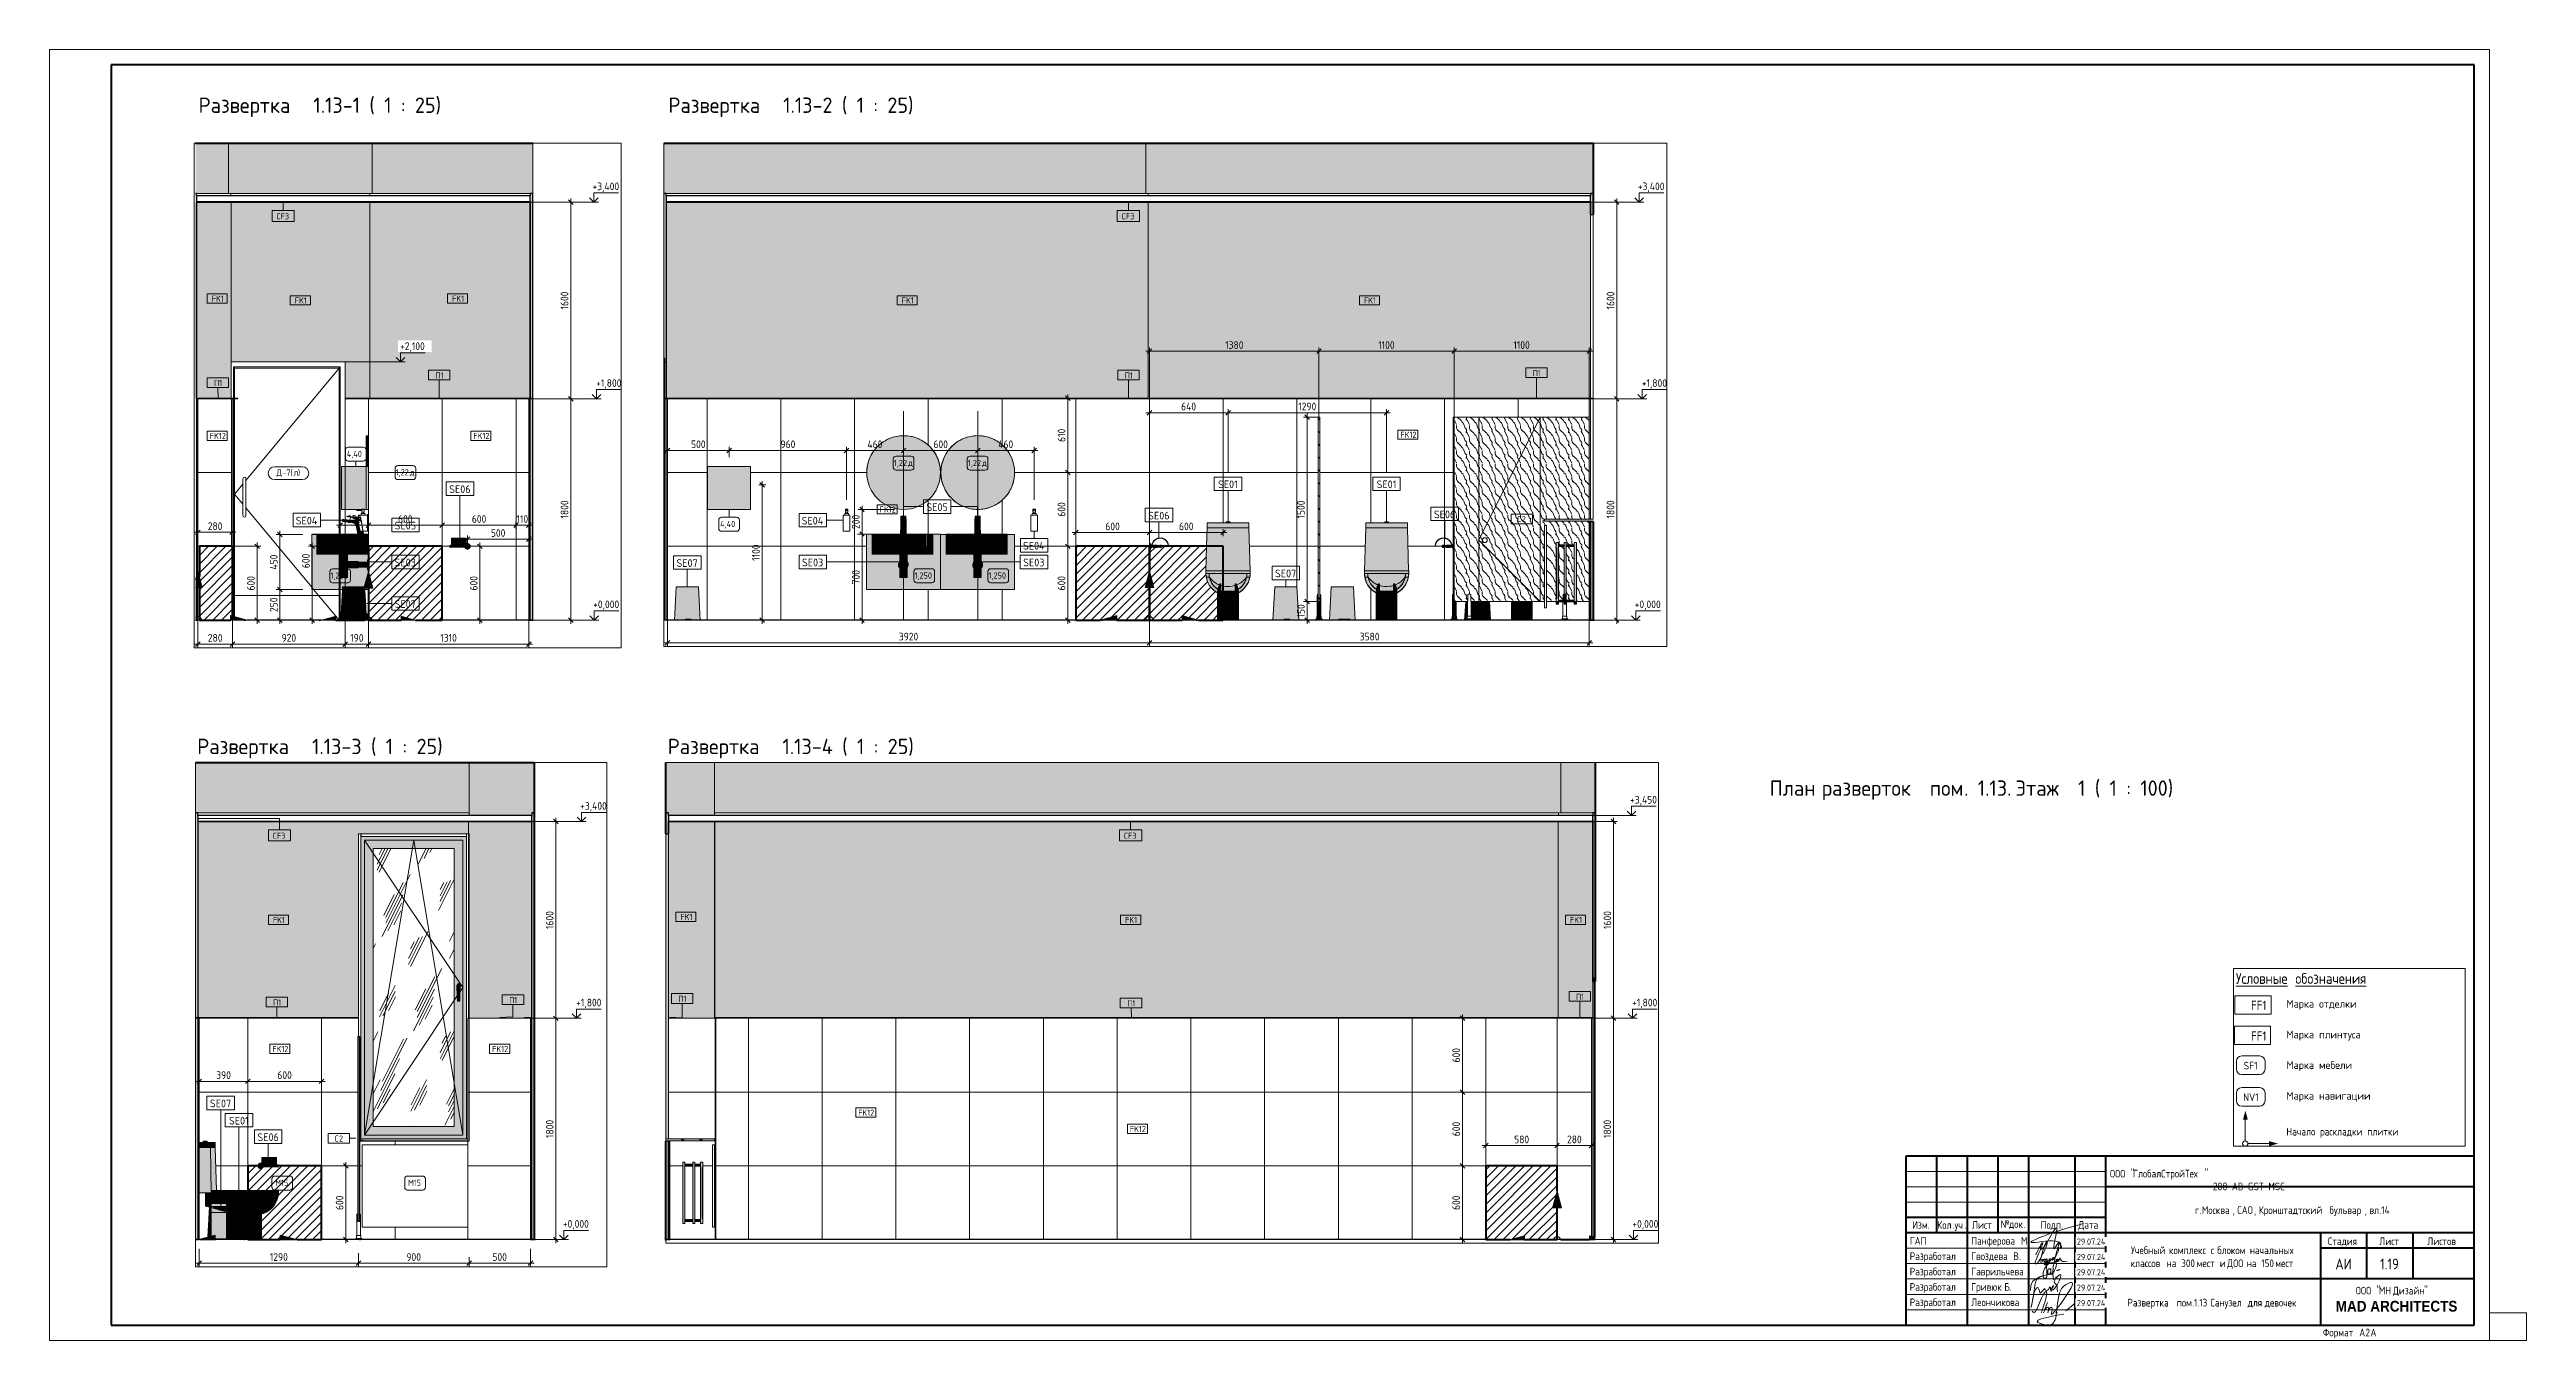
# Paper-space layout 'Layout1' of a CAD drawing. Header units: millimetres. Extents: x -794 to 12, y 0 to 420.
# The model-space entities are those that its viewports show. They can reach past a viewport. Long polylines and large blocks are cut down to what shows.
import ezdxf

# ---------------------------------------------------------------- set-up
doc = ezdxf.new("R2010")
doc.units = ezdxf.units.MM
for name, pattern in [('200_ШТРИХ__ш1_п0_6_', [40, 25, -15]), ('ADSK_Штрих_ш2 п1', [75, 50, -25]), ('Скрыто', [7.14375, 4.7625, -2.38125])]:
    doc.linetypes.add(name, pattern=pattern)
for name, color, linetype, lineweight in [('0-1', 7, 'Continuous', 9), ('A-ANNO-DIMS', 7, 'Continuous', 9), ('A-ANNO-DIMS-25', 7, 'Continuous', 9), ('A-ANNO-NOTE', 7, 'Continuous', 9), ('A-CLNG', 7, 'Continuous', 9), ('A-CLNG-IDEN', 7, 'Continuous', 9), ('A-DETL-GENF', 7, 'Continuous', 9), ('A-DOOR', 7, 'Continuous', 9), ('A-DOOR-2', 7, '200_ШТРИХ__ш1_п0_6_', 9), ('A-DOOR-FRAM-1', 7, 'Continuous', 9), ('A-DOOR-FRAM-2', 7, 'Continuous', 18), ('A-DOOR-IDEN', 7, 'Continuous', 9), ('A-FLOR-HRAL-IDEN', 7, 'Continuous', 9), ('A-GENM', 7, 'Continuous', 9), ('A-GENM-1', 7, 'Continuous', 30), ('A-GENM-IDEN', 7, 'Continuous', 9), ('A-GLAZ', 7, 'Continuous', 9), ('A-WALL-IDEN', 7, 'Continuous', 9), ('A-WALL-PATT', 7, 'Continuous', 9), ('G-ANNO-DIMS', 7, 'Continuous', 9), ('G-ANNO-DIMS-1', 7, 'Continuous', 20), ('G-ANNO-TEXT', 7, 'Continuous', 9), ('G-ANNO-TTLB', 7, 'Скрыто', 9), ('I-FURN-IDEN', 7, 'Continuous', 9), ('I-WALL', 7, 'Continuous', 9), ('M-EQPM', 7, 'Continuous', 9), ('P-SANR-FIXT', 7, 'Continuous', 9), ('P-SANR-FIXT-3', 7, 'Continuous', 18), ('P-SANR-FIXT-IDEN', 7, 'Continuous', 9), ('S-COLS', 7, 'Continuous', 9), ('Знаки', 7, 'Continuous', 9), ('Знаки-1', 7, 'Continuous', 18), ('Марки для знаков', 7, 'Continuous', 9), ('Ограждение', 7, 'Continuous', 9), ('Поручни', 7, 'Continuous', 9)]:
    doc.layers.add(name, color=color, linetype=linetype, lineweight=lineweight)
doc.layers.add('0-2', color=7, linetype='Continuous', lineweight=9, transparency=0.7)
doc.layers.add('P-SANR-FIXT-2', color=7, linetype='Continuous', lineweight=9, transparency=0.7)
for name, color, linetype, lineweight, true_color in [('A-CLNG-FNSH-1', 7, 'Continuous', 30, 0x3c3c3c), ('A-DETL', 5, 'Continuous', 40, 0x0000ff), ('A-DETL-1', 5, 'ADSK_Штрих_ш2 п1', 9, 0x0000ff), ('A-DETL-2', 5, 'Continuous', 9, 0x0000ff), ('A-DETL-GENF-1', 7, 'Continuous', 9, 0xe0e0e0), ('A-DETL-GENF-2', 1, 'Continuous', 9, 0xff0000), ('A-FLOR-1', 7, 'Continuous', 9, 0x787878), ('A-FLOR-FNSH-1', 7, 'Continuous', 40, 0x3c3c3c), ('A-FLOR-FNSH-2', 7, 'Continuous', 30, 0x3c3c3c), ('A-FLOR-FNSH-3', 7, 'Continuous', 30, 0x5e5e5e), ('A-WALL-4', 7, 'Continuous', 30, 0x3c3c3c), ('A-WALL-5', 7, 'Continuous', 40, 0x3c3c3c), ('A-WALL-FNSH-3', 7, 'Continuous', 30, 0x3c3c3c), ('G-ANNO-TEXT-1', 7, 'Continuous', 9, 0x3c3c3c), ('G-ANNO-TEXT-2', 7, 'Continuous', 9, 0x008000), ('G-ANNO-TEXT-3', 1, 'Continuous', 9, 0xff0000), ('I-FURN-11', 7, 'Continuous', 9, 0xc3c3c3), ('I-FURN-12', 7, 'Continuous', 9, 0xb7b7b7), ('I-FURN-13', 7, 'Continuous', 9, 0x919191), ('I-FURN-14', 7, 'Continuous', 9, 0xbcbcbc), ('I-FURN-15', 7, 'Continuous', 9, 0xdddddd), ('I-FURN-16', 7, 'Continuous', 9, 0xb0b0b0), ('I-FURN-17', 7, 'Continuous', 9, 0xbfbfbf), ('I-FURN-18', 7, 'Continuous', 9, 0xe6e6e6), ('I-FURN-19', 7, 'Continuous', 9, 0xcccccc), ('I-FURN-20', 7, 'Continuous', 9, 0xb8b8b8), ('I-FURN-21', 7, 'Continuous', 9, 0xb3b3b3), ('I-FURN-3', 7, 'Continuous', 9, 0x9e9e9e), ('I-FURN-4', 7, 'Continuous', 9, 0xc0c0c0), ('I-FURN-5', 7, 'Continuous', 9, 0xa6a6a6), ('I-FURN-6', 7, 'Continuous', 9, 0xd1d1d1), ('I-FURN-7', 7, 'Continuous', 9, 0xe7e7e7), ('I-FURN-8', 7, 'Continuous', 9, 0xe0e0e0), ('I-FURN-9', 7, 'Continuous', 9, 0xacacac), ('I-WALL-1', 7, 'Continuous', 9, 0x787878)]:
    doc.layers.add(name, color=color, linetype=linetype, lineweight=lineweight, true_color=true_color)
doc.layers.add('G-ANNO-NPLT', color=7, linetype='Continuous', plot=False)
for name, color, linetype, lineweight, true_color, transparency in [('I-FURN-10', 7, 'Continuous', 9, 0x7f7f7f, 0.7), ('I-FURN-2', 7, 'Continuous', 9, 0xfbfbfb, 0.7), ('M-EQPM-1', 7, 'Continuous', 9, 0xe6e6e6, 0.7)]:
    doc.layers.add(name, color=color, linetype=linetype, lineweight=lineweight, true_color=true_color, transparency=transparency)
doc.styles.add('Arial_B', font='', dxfattribs={"width": 0.9, "height": 3.5})
doc.styles.add('GOST Common_1', font='GOST_Common.ttf', dxfattribs={"height": 50})
doc.styles.add('GOST Common_10', font='GOST_Common.ttf', dxfattribs={"width": 0.9, "height": 2})
doc.styles.add('GOST Common_11', font='GOST_Common.ttf', dxfattribs={"height": 5})
doc.styles.add('GOST Common_2', font='GOST_Common.ttf', dxfattribs={"width": 0.9, "height": 50})
doc.styles.add('GOST Common_3', font='GOST_Common.ttf', dxfattribs={"height": 62.5})
doc.styles.add('GOST Common_4', font='GOST_Common.ttf', dxfattribs={"height": 175})
doc.styles.add('GOST Common_5', font='GOST_Common.ttf', dxfattribs={"width": 0.9, "height": 210})
doc.styles.add('GOST Common_6', font='GOST_Common.ttf', dxfattribs={"width": 0.9, "height": 245})
doc.styles.add('GOST Common_7', font='GOST_Common.ttf', dxfattribs={"width": 0.9, "height": 175})
doc.styles.add('GOST Common_8', font='GOST_Common.ttf', dxfattribs={"width": 0.9, "height": 2.5})
doc.styles.add('GOST Common_9', font='GOST_Common.ttf', dxfattribs={"width": 0.9, "height": 3.5})
doc.styles.add('ISOCPEUR_1', font='isocpeur.ttf', dxfattribs={"width": 0.9, "height": 62.5})
doc.styles.add('ISOCPEUR_2', font='isocpeur.ttf', dxfattribs={"width": 0.9, "height": 175})
doc.styles.get('Arial_B').set_extended_font_data('Arial', bold=True)
doc.dimstyles.new('ISO-2_5_0_9К_БОЛЬШОЙ', dxfattribs={"dimscale": 304.8, "dimtxt": 62.248823, "dimasz": 0.123031, "dimexe": 0.098425, "dimexo": 0.246063, "dimgap": 0, "dimtad": 1, "dimdec": 0, "dimrnd": 10, "dimzin": 0, "dimdsep": 46, "dimtxsty": 'ISOCPEUR_1', "dimblk1": 'OBLIQUE', "dimblk2": 'OBLIQUE', "dimsah": 1, "dimcen": 0.09, "dimdle": 0.098425, "dimazin": 0, "dimtfac": 1, "dimtdec": 4, "dimtix": 1, "dimtmove": 0, "dimatfit": 3, "dimfxl": 1, "dimtvp": 1, "dimtolj": 1, "dimtzin": 0, "dimarcsym": 2})
doc.dimstyles.new('ISO-2_5_0_9К_БОЛЬШОЙ_округление', dxfattribs={"dimscale": 304.8, "dimtxt": 62.248823, "dimasz": 0.123031, "dimexe": 0.098425, "dimexo": 0, "dimgap": 0, "dimtad": 1, "dimdec": 0, "dimrnd": 10, "dimzin": 0, "dimdsep": 46, "dimtxsty": 'ISOCPEUR_1', "dimblk1": 'OBLIQUE', "dimblk2": 'OBLIQUE', "dimsah": 1, "dimcen": 0.09, "dimdle": 0.098425, "dimazin": 0, "dimtfac": 1, "dimtdec": 4, "dimtix": 1, "dimtmove": 0, "dimatfit": 3, "dimfxl": 1, "dimtvp": 1, "dimtolj": 1, "dimtzin": 0, "dimarcsym": 2})
doc.dimstyles.new('ISO-2_5_0_9К_БОЛЬШОЙ_округление_1', dxfattribs={"dimscale": 304.8, "dimtxt": 62.248823, "dimasz": 0.123031, "dimexe": 0.098425, "dimexo": 0, "dimgap": 0, "dimtad": 1, "dimdec": 0, "dimrnd": 10, "dimzin": 0, "dimdsep": 46, "dimtxsty": 'ISOCPEUR_1', "dimblk1": 'OBLIQUE', "dimblk2": 'OBLIQUE', "dimsah": 1, "dimcen": 0.09, "dimdle": 0.098425, "dimazin": 0, "dimtfac": 1, "dimtdec": 4, "dimtix": 1, "dimtmove": 2, "dimatfit": 3, "dimfxl": 1, "dimtvp": 1, "dimtolj": 1, "dimtzin": 0, "dimarcsym": 2})
pattern_1 = [(0, (69919.2685, 0), (30.48, 7.62), [2.515, -20.345, 2.515, -20.345, -121.92]), (0, (69919.2685, 0), (30.48, 7.62), [-45.72, 2.515, -43.205, 2.515, -20.345, -53.34]), (0, (69919.2685, 0), (30.48, 7.62), [-114.3, 2.515, -12.725, 2.515, -35.585]), (120, (69930.6985, 3.81), (-21.839114, 22.586454), [2.515, -20.345, 2.515, -20.345, -121.92]), (120, (69930.6985, 3.81), (-21.839114, 22.586454), [-45.72, 2.515, -43.205, 2.515, -20.345, -53.34]), (120, (69930.6985, 3.81), (-21.839114, 22.586454), [-114.3, 2.515, -12.725, 2.515, -35.585]), (240, (69934.5085, 19.05), (-8.640886, -30.206454), [2.515, -20.345, 2.515, -20.345, -121.92]), (240, (69934.5085, 19.05), (-8.640886, -30.206454), [-45.72, 2.515, -43.205, 2.515, -20.345, -53.34]), (240, (69934.5085, 19.05), (-8.640886, -30.206454), [-114.3, 2.515, -12.725, 2.515, -35.585])]
pattern_2 = [(90, (71749.04, 0), (-600, 4e-14), []), (180, (71749.04, 0), (-7e-14, -600), [])]
pattern_3 = [(45, (69919.27, 0), (-35.3553, 35.3553), [])]
pattern_4 = [(45, (74068.176, 0), (-14.25598, 14.25598), []), (45, (74082.432, 0), (-14.25598, 14.25598), [25.202, -5.04, 0.8382, -4.202])]
pattern_5 = [(0, (74068.176, 0), (30.48, 7.62), [2.515, -20.345, 2.515, -20.345, -121.92]), (0, (74068.176, 0), (30.48, 7.62), [-45.72, 2.515, -43.205, 2.515, -20.345, -53.34]), (0, (74068.176, 0), (30.48, 7.62), [-114.3, 2.515, -12.725, 2.515, -35.585]), (120, (74079.606, 3.81), (-21.8391136, 22.586454), [2.515, -20.345, 2.515, -20.345, -121.92]), (120, (74079.606, 3.81), (-21.8391136, 22.586454), [-45.72, 2.515, -43.205, 2.515, -20.345, -53.34]), (120, (74079.606, 3.81), (-21.8391136, 22.586454), [-114.3, 2.515, -12.725, 2.515, -35.585]), (240, (74083.416, 19.05), (-8.6408864, -30.206454), [2.515, -20.345, 2.515, -20.345, -121.92]), (240, (74083.416, 19.05), (-8.6408864, -30.206454), [-45.72, 2.515, -43.205, 2.515, -20.345, -53.34]), (240, (74083.416, 19.05), (-8.6408864, -30.206454), [-114.3, 2.515, -12.725, 2.515, -35.585])]
pattern_6 = [(108.435, (-7005.587, 0), (-104.12513, 208.25044), [39.513, -289.759]), (139.399, (-7018.082, 37.485), (-624.75285, 520.62186), [19.2, -940.786]), (136.848, (-6928.534, 49.98), (-1561.885053, 1457.7390814), [45.673, -2237.967]), (109.983, (-6961.854, 81.218), (-312.373483, 833.000664), [24.375, -1194.377]), (90, (-6970.18, 0), (-104.125, 104.125), [20.825, -83.3]), (118.443, (-6970.184, 20.825), (728.8763269, -1353.6237543), [56.841, -2785.217]), (84.289, (-6997.257, 70.805), (-104.131824, -937.124192), [20.929, -1025.515]), (129.806, (-6995.174, 91.63), (416.50377, -520.62198), [16.265, -796.978])]
pattern_7 = [(45, (74068.176, 0), (-35.35534, 35.35534), [])]
pattern_8 = [(45, (83289.753, 0), (-14.25598, 14.25598), []), (45, (83304.01, 0), (-14.25598, 14.25598), [25.202, -5.04, 0.8382, -4.202])]
pattern_9 = [(0, (83289.753, 0), (30.48, 7.62), [2.515, -20.345, 2.515, -20.345, -121.92]), (0, (83289.753, 0), (30.48, 7.62), [-45.72, 2.515, -43.205, 2.515, -20.345, -53.34]), (0, (83289.753, 0), (30.48, 7.62), [-114.3, 2.515, -12.725, 2.515, -35.585]), (120, (83301.183, 3.81), (-21.839114, 22.586454), [2.515, -20.345, 2.515, -20.345, -121.92]), (120, (83301.183, 3.81), (-21.839114, 22.586454), [-45.72, 2.515, -43.205, 2.515, -20.345, -53.34]), (120, (83301.183, 3.81), (-21.839114, 22.586454), [-114.3, 2.515, -12.725, 2.515, -35.585]), (240, (83304.993, 19.05), (-8.640886, -30.206454), [2.515, -20.345, 2.515, -20.345, -121.92]), (240, (83304.993, 19.05), (-8.640886, -30.206454), [-45.72, 2.515, -43.205, 2.515, -20.345, -53.34]), (240, (83304.993, 19.05), (-8.640886, -30.206454), [-114.3, 2.515, -12.725, 2.515, -35.585])]
pattern_10 = [(45, (85949.374, 0), (-14.25598, 14.25598), []), (45, (85963.63, 0), (-14.25598, 14.25598), [25.202, -5.04, 0.8382, -4.202])]
pattern_11 = [(0, (85949.374, 0), (30.48, 7.62), [2.515, -20.345, 2.515, -20.345, -121.92]), (0, (85949.374, 0), (30.48, 7.62), [-45.72, 2.515, -43.205, 2.515, -20.345, -53.34]), (0, (85949.374, 0), (30.48, 7.62), [-114.3, 2.515, -12.725, 2.515, -35.585]), (120, (85960.804, 3.81), (-21.8391136, 22.586454), [2.515, -20.345, 2.515, -20.345, -121.92]), (120, (85960.804, 3.81), (-21.8391136, 22.586454), [-45.72, 2.515, -43.205, 2.515, -20.345, -53.34]), (120, (85960.804, 3.81), (-21.8391136, 22.586454), [-114.3, 2.515, -12.725, 2.515, -35.585]), (240, (85964.614, 19.05), (-8.6408864, -30.206454), [2.515, -20.345, 2.515, -20.345, -121.92]), (240, (85964.614, 19.05), (-8.6408864, -30.206454), [-45.72, 2.515, -43.205, 2.515, -20.345, -53.34]), (240, (85964.614, 19.05), (-8.6408864, -30.206454), [-114.3, 2.515, -12.725, 2.515, -35.585])]
pattern_12 = [(90, (93608.9, 0), (-600, 4e-14), []), (180, (93608.9, 0), (-7e-14, -600), [])]
pattern_13 = [(90, (86470.4, 0), (-600, 4e-14), []), (180, (86470.4, 0), (-7e-14, -600), [])]

psp = doc.layouts.get("Layout1")

# ---------------------------------------------------------------- texts
at = {"layer": 'G-ANNO-TTLB', "linetype": 'Continuous', "attachment_point": 1}
for s, insert, char_height, width, style in [('Развертка', (-745.5, 404.39), 5, 41.6076, 'GOST Common_11'), (' 1.13-1 ( 1 : 25)', (-711.17, 404.39), 5, 48.9029, 'GOST Common_11'), ('Развертка', (-592.63, 404.39), 5, 41.6076, 'GOST Common_11'), (' 1.13-2 ( 1 : 25)', (-558.3, 404.39), 5, 50.1055, 'GOST Common_11'), ('Развертка', (-745.95, 195.76), 5, 41.6076, 'GOST Common_11'), (' 1.13-3 ( 1 : 25)', (-711.62, 195.76), 5, 50.1055, 'GOST Common_11'), ('Развертка', (-592.86, 195.76), 5, 41.6076, 'GOST Common_11'), (' 1.13-4 ( 1 : 25)', (-558.53, 195.76), 5, 50.6666, 'GOST Common_11'), ('План', (-234.23, 182.21), 5, 18.4388, 'GOST Common_11'), ('\\fGOST Common|b0|i0|c204|p34|; ', (-219.01, 182.21), 5, 2.0844, 'GOST Common_11'), ('разверток', (-217.29, 182.21), 5, 40.4852, 'GOST Common_11'), ('\\fGOST Common|b0|i0|c204|p34|; ', (-183.89, 182.21), 5, 2.0844, 'GOST Common_11'), ('пом', (-182.17, 182.21), 5, 13.5485, 'GOST Common_11'), ('. 1.13. ', (-170.99, 182.21), 5, 20.2827, 'GOST Common_11'), ('Этаж', (-154.26, 182.21), 5, 21.0042, 'GOST Common_11'), (' 1 ( 1 : 100)', (-136.93, 182.21), 5, 35.2742, 'GOST Common_11'), ('ООО', (-123.53, 55.52), 2.5, 6.4937, 'GOST Common_8'), (' "', (-118.17, 55.52), 2.5, 2.5975, 'GOST Common_8'), ('ГлобалСтройТех', (-116.03, 55.52), 2.5, 28.2114, 'GOST Common_8'), ('"                                                                               288-AB-GST-MSC', (-92.75, 55.52), 2.5, 105.1974, 'GOST Common_8'), ('\\fGOST Common|b0|i0|c204|p34|;\\W.9;г', (-95.9, 43.66), 2.5, 1.9481, 'GOST Common_8'), ('\\fGOST Common|b0|i0|c204|p34|;\\W.9;.', (-94.29, 43.66), 2.5, 0.7937, 'GOST Common_8'), ('Москва', (-93.64, 43.66), 2.5, 12.1215, 'GOST Common_8'), (', ', (-83.64, 43.66), 2.5, 1.8759, 'GOST Common_8'), ('САО', (-82.09, 43.66), 2.5, 6.5658, 'GOST Common_8'), (', ', (-76.67, 43.66), 2.5, 1.8759, 'GOST Common_8'), ('Кронштадтский', (-75.12, 43.66), 2.5, 26.9848, 'GOST Common_8'), ('\\fGOST Common|b0|i0|c204|p34|;\\W.9; ', (-52.86, 43.66), 2.5, 0.938, 'GOST Common_8'), ('бульвар', (-52.08, 43.66), 2.5, 13.8532, 'GOST Common_8'), (', ', (-40.65, 43.66), 2.5, 1.8759, 'GOST Common_8'), ('вл', (-39.11, 43.66), 2.5, 3.8962, 'GOST Common_8'), ('.14', (-35.89, 43.66), 2.5, 4.3291, 'GOST Common_8'), ('Учебный', (-116.7, 30.59), 2.5, 14.0696, 'GOST Common_8'), ('классов', (-116.82, 26.36), 2.5, 13.2759, 'GOST Common_8'), ('\\fGOST Common|b0|i0|c204|p34|;\\W.9; ', (-105.87, 26.36), 2.5, 0.938, 'GOST Common_8'), ('\\fGOST Common|b0|i0|c204|p34|;\\W.9; ', (-105.1, 30.59), 2.5, 0.938, 'GOST Common_8'), ('на', (-105.1, 26.36), 2.5, 4.1127, 'GOST Common_8'), ('комплекс', (-104.32, 30.59), 2.5, 15.5127, 'GOST Common_8'), (' 300 ', (-101.7, 26.36), 2.5, 7.7203, 'GOST Common_8'), ('мест', (-95.33, 26.36), 2.5, 8.2253, 'GOST Common_8'), ('\\fGOST Common|b0|i0|c204|p34|;\\W.9; ', (-91.52, 30.59), 2.5, 0.938, 'GOST Common_8'), ('\\fGOST Common|b0|i0|c204|p34|;\\W.9;с', (-90.75, 30.59), 2.5, 1.6595, 'GOST Common_8'), ('\\fGOST Common|b0|i0|c204|p34|;\\W.9; ', (-89.38, 30.59), 2.5, 0.938, 'GOST Common_8'), ('\\fGOST Common|b0|i0|c204|p34|;\\W.9; ', (-88.55, 26.36), 2.5, 0.938, 'GOST Common_8'), ('блоком', (-88.61, 30.59), 2.5, 11.9051, 'GOST Common_8'), ('\\fGOST Common|b0|i0|c204|p34|;\\W.9;и', (-87.77, 26.36), 2.5, 1.9481, 'GOST Common_8'), ('\\fGOST Common|b0|i0|c204|p34|;\\W.9; ', (-86.17, 26.36), 2.5, 0.938, 'GOST Common_8'), ('ДОО', (-85.39, 26.36), 2.5, 6.7823, 'GOST Common_8'), ('\\fGOST Common|b0|i0|c204|p34|;\\W.9; ', (-79.8, 26.36), 2.5, 0.938, 'GOST Common_8'), ('на', (-79.02, 26.36), 2.5, 4.1127, 'GOST Common_8'), ('\\fGOST Common|b0|i0|c204|p34|;\\W.9; ', (-78.78, 30.59), 2.5, 0.938, 'GOST Common_8'), ('начальных', (-78.01, 30.59), 2.5, 18.1823, 'GOST Common_8'), (' 150 ', (-75.63, 26.36), 2.5, 7.143, 'GOST Common_8'), ('мест', (-69.73, 26.36), 2.5, 8.2253, 'GOST Common_8'), ('АИ', (-50.19, 26.62), 3.5, 6.5658, 'GOST Common_9'), ('1.19', (-35.64, 26.62), 3.5, 7.6481, 'GOST Common_9'), ('Развертка', (-117.86, 13.54), 2.5, 18.543, 'GOST Common_8'), ('\\fGOST Common|b0|i0|c204|p34|;\\W.9; ', (-102.56, 13.54), 2.5, 0.938, 'GOST Common_8'), ('пом', (-101.79, 13.54), 2.5, 6.0608, 'GOST Common_8'), ('.1.13 ', (-96.79, 13.54), 2.5, 7.2152, 'GOST Common_8'), ('Санузел', (-90.84, 13.54), 2.5, 13.7089, 'GOST Common_8'), ('\\fGOST Common|b0|i0|c204|p34|;\\W.9; ', (-79.53, 13.54), 2.5, 0.938, 'GOST Common_8'), ('для', (-78.75, 13.54), 2.5, 5.8443, 'GOST Common_8'), ('\\fGOST Common|b0|i0|c204|p34|;\\W.9; ', (-73.93, 13.54), 2.5, 0.938, 'GOST Common_8'), ('девочек', (-73.16, 13.54), 2.5, 13.6367, 'GOST Common_8')]:
    psp.add_mtext(s, dxfattribs=dict(at, insert=insert, char_height=char_height, width=width, style=style))

msp = doc.modelspace()

# ---------------------------------------------------------------- texts
at = {"layer": 'A-CLNG-IDEN', "char_height": 50, "width": 130.274, "attachment_point": 1, "style": 'GOST Common_1'}
for insert in [(69799.3, 3309.8), (77145.1, 3309.8), (82542.2, 3309.8), (89793.7, 3309.8)]:
    msp.add_mtext('CF3', dxfattribs=dict(at, insert=insert))
at = {"layer": 'A-DOOR-IDEN', "char_height": 50, "attachment_point": 1, "style": 'GOST Common_1'}
for s, insert, width in [('\\fGOST Common|b0|i0|c204|p34|;Д', (69801.1, 1225.3), 56.118), ('-7(', (69847.4, 1225.3), 112.236), ('\\fGOST Common|b0|i0|c204|p34|;)', (69974.7, 1225.3), 24.051), ('\\fGOST Common|b0|i0|c204|p34|;л', (69940, 1225.3), 42.089)]:
    msp.add_mtext(s, dxfattribs=dict(at, insert=insert, width=width))
at = {"layer": 'A-FLOR-HRAL-IDEN', "char_height": 50, "attachment_point": 1, "style": 'GOST Common_1'}
for s, insert, width in [('\\fGOST Common|b0|i0|c204|p34|;П', (80488.6, 2033.7), 50.105), ('\\fGOST Common|b0|i0|c204|p34|;1', (80529.9, 2033.7), 30.063), ('\\fGOST Common|b0|i0|c204|p34|;П', (71092.6, 2014.7), 50.105), ('\\fGOST Common|b0|i0|c204|p34|;1', (71133.9, 2014.7), 30.063), ('\\fGOST Common|b0|i0|c204|p34|;П', (77169.6, 2014.7), 50.105), ('\\fGOST Common|b0|i0|c204|p34|;1', (77210.9, 2014.7), 30.063), ('\\fGOST Common|b0|i0|c204|p34|;П', (93472.2, 1999.6), 50.105), ('\\fGOST Common|b0|i0|c204|p34|;1', (93513.6, 1999.6), 30.063), ('\\fGOST Common|b0|i0|c204|p34|;П', (86170, 1983.2), 50.105), ('\\fGOST Common|b0|i0|c204|p34|;1', (86211.4, 1983.2), 30.063), ('\\fGOST Common|b0|i0|c204|p34|;П', (84466.1, 1972.8), 50.105), ('\\fGOST Common|b0|i0|c204|p34|;1', (84507.4, 1972.8), 30.063), ('\\fGOST Common|b0|i0|c204|p34|;П', (69292.6, 1953.9), 50.105), ('\\fGOST Common|b0|i0|c204|p34|;1', (69333.9, 1953.9), 30.063), ('\\fGOST Common|b0|i0|c204|p34|;П', (82544.7, 1953.9), 50.105), ('\\fGOST Common|b0|i0|c204|p34|;1', (82586.1, 1953.9), 30.063), ('\\fGOST Common|b0|i0|c204|p34|;П', (89821.9, 1946.9), 50.105), ('\\fGOST Common|b0|i0|c204|p34|;1', (89863.3, 1946.9), 30.063)]:
    msp.add_mtext(s, dxfattribs=dict(at, insert=insert, width=width))
at = {"layer": 'A-GENM-IDEN', "char_height": 50, "width": 44.093, "attachment_point": 1, "style": 'GOST Common_1'}
for s, insert in [('\\fGOST Common|b0|i0|c204|p34|;С', (80364.3, 847.3)), ('\\fGOST Common|b0|i0|c204|p34|;2', (80400.7, 847.3)), ('\\fGOST Common|b0|i0|c204|p34|;С', (83045.6, 846.9)), ('\\fGOST Common|b0|i0|c204|p34|;2', (83082, 846.9))]:
    msp.add_mtext(s, dxfattribs=dict(at, insert=insert))
at = {"layer": 'A-WALL-IDEN', "char_height": 50, "attachment_point": 1, "style": 'GOST Common_2'}
for s, insert, width in [('FK1', (86187.1, 2649.5), 111.835), ('FK1', (69274.3, 2639.5), 111.835), ('FK1', (71229.3, 2639.5), 111.835), ('FK1', (69950, 2624.5), 111.835), ('FK1', (75356.8, 2624.5), 111.835), ('FK1', (79116.3, 2624.5), 111.835), ('FK1', (82544, 2624.5), 111.835), ('FK1', (89804.8, 2624.5), 111.835), ('FK1', (93423.8, 2624.5), 111.835), ('FK12', (82539.4, 1575.2), 151.519), ('FK12', (84327.9, 1575.2), 151.519), ('FK12', (79412.9, 1532.2), 151.519), ('FK12', (69258, 1523), 151.519), ('FK12', (71402.3, 1523), 151.519), ('FK12', (87633.4, 1057.2), 151.519), ('FK12', (75177.2, 924.5), 151.519), ('FK12', (89843.5, 924.5), 151.519)]:
    msp.add_mtext(s, dxfattribs=dict(at, insert=insert, width=width))
at = {"layer": 'G-ANNO-DIMS', "char_height": 62.5, "attachment_point": 1, "line_spacing_factor": 1.149209, "style": 'ISOCPEUR_1', "bg_fill": 3, "box_fill_scale": 1.25, "bg_fill_color": 256, "bg_fill_true_color": 13158600, "bg_fill_transparency": 0}
for s, insert, width in [('+3,450', (93912.5, 3609.2), 261.428), ('+3,400', (72371.7, 3559.2), 261.428), ('+3,400', (81344.9, 3559.2), 261.428), ('+3,400', (85044.1, 3559.2), 261.428), ('+1,800', (72401.6, 1959.2), 242.008), ('+1,800', (81376.7, 1959.2), 242.008), ('+1,800', (85011.8, 1959.2), 242.008), ('+1,800', (93929, 1959.2), 242.008), ('+0,000', (72377, 159.2), 254.705), ('+0,000', (81319.1, 159.2), 254.705), ('+0,000', (84903, 159.2), 254.705), ('+0,000', (93931, 159.2), 254.705)]:
    msp.add_mtext(s, dxfattribs=dict(at, insert=insert, width=width))
at = {"layer": 'G-ANNO-TEXT', "attachment_point": 1}
for s, insert, char_height, width, style in [('\\LУсловные', (94727.2, 1955.6), 245, 1550.544, 'GOST Common_6'), ('\\Lобозначения', (96081.5, 1955.6), 245, 2111.164, 'GOST Common_6'), ('\\L\\fGOST Common|b0|i0|c204|p34|;\\W.9;\\L ', (96006.5, 1955.6), 245, 90.911, 'GOST Common_6'), ('Начало', (95875.9, -1567.6), 175, 863.658, 'GOST Common_7'), ('\\fGOST Common|b0|i0|c204|p34|;\\W.9; ', (96588.5, -1567.6), 175, 65.658, 'GOST Common_7'), ('\\fGOST Common|b0|i0|c204|p34|;\\W.9; ', (97663.6, -1567.6), 175, 65.658, 'GOST Common_7'), ('раскладки', (96642.6, -1567.6), 175, 1237.405, 'GOST Common_7'), ('плитки', (97717.8, -1567.6), 175, 853.557, 'GOST Common_7')]:
    msp.add_mtext(s, dxfattribs=dict(at, insert=insert, char_height=char_height, width=width, style=style))
at = {"layer": 'G-ANNO-TEXT-1', "attachment_point": 1}
for s, insert, char_height, width, style in [('Марка', (95875.9, 1343.2), 175, 830.548, 'GOST Common_4'), ('\\fGOST Common|b0|i0|c204|p34|; ', (96561.1, 1343.2), 175, 72.954, 'GOST Common_4'), ('   FF1   ', (94727.2, 1327.3), 210, 929.316, 'GOST Common_5'), ('отделки', (96621.3, 1343.2), 175, 1099.915, 'GOST Common_4'), ('Марка', (95875.9, 643.2), 175, 830.548, 'GOST Common_4'), ('\\fGOST Common|b0|i0|c204|p34|; ', (96561.1, 643.2), 175, 72.954, 'GOST Common_4'), ('плинтуса', (96621.3, 643.2), 175, 1245.822, 'GOST Common_4'), ('Марка', (95875.9, -50.9), 175, 830.548, 'GOST Common_4'), ('\\fGOST Common|b0|i0|c204|p34|; ', (96561.1, -50.9), 175, 72.954, 'GOST Common_4'), ('мебели', (96621.3, -50.9), 175, 925.949, 'GOST Common_4'), ('Марка', (95875.9, -750.9), 175, 830.548, 'GOST Common_4'), ('\\fGOST Common|b0|i0|c204|p34|; ', (96561.1, -750.9), 175, 72.954, 'GOST Common_4'), ('навигации', (96621.3, -750.9), 175, 1414.177, 'GOST Common_4')]:
    msp.add_mtext(s, dxfattribs=dict(at, insert=insert, char_height=char_height, width=width, style=style))
at = {"layer": 'G-ANNO-TEXT-2', "char_height": 175, "attachment_point": 1, "style": 'ISOCPEUR_2'}
for s, insert, width in [('SF1', (94904.6, -63.7), 383.848), ('NV1', (94890.7, -782), 419.202)]:
    msp.add_mtext(s, dxfattribs=dict(at, insert=insert, width=width))
at = {"layer": 'G-ANNO-TEXT-3', "insert": (94727.2, 627.3), "char_height": 210, "width": 929.316, "attachment_point": 1, "style": 'GOST Common_5'}
msp.add_mtext('   FF1   ', dxfattribs=at)
at = {"layer": 'I-FURN-IDEN', "char_height": 50, "attachment_point": 1, "style": 'GOST Common_1'}
for s, insert, width in [('4,40', (70372.7, 1376.8), 166.35), ('1,22', (75292.2, 1303.1), 140.295), ('1,22', (75894.1, 1303.1), 140.295), ('\\fGOST Common|b0|i0|c204|p34|;д', (75407.9, 1303.1), 44.093), ('\\fGOST Common|b0|i0|c204|p34|;д', (76009.9, 1303.1), 44.093), ('1,22', (70769.8, 1226.8), 140.295), ('\\fGOST Common|b0|i0|c204|p34|;д', (70885.5, 1226.8), 44.093), ('4,40', (73879.5, 806.4), 166.35), ('1,250', (70239.3, 387), 184.388), ('1,250', (75459.9, 387.4), 184.388), ('1,250', (76061.9, 387.4), 184.388)]:
    msp.add_mtext(s, dxfattribs=dict(at, insert=insert, width=width))
at = {"layer": 'P-SANR-FIXT-IDEN', "char_height": 62.5, "attachment_point": 1, "style": 'GOST Common_3'}
for s, insert, width in [('SE07', (82031.9, 1139), 222.468), ('SE01', (77929.6, 1135.4), 206.435), ('SE01', (79219.6, 1135.4), 206.435), ('SE06', (71205.7, 1096.1), 222.468), ('SE01', (82187.1, 998.3), 206.435), ('SE05', (75557.4, 949.9), 222.468), ('SE06', (79685.6, 890.8), 222.468), ('SE06', (77361.4, 880.8), 222.468), ('SE06', (82418.4, 864.1), 222.468), ('SE04', (69957.4, 840.2), 228.481), ('SE04', (74542.5, 839.4), 228.481), ('SE05', (70761.7, 799.7), 222.468), ('SE09', (75270.9, 645.2), 222.468), ('SE09', (75875.1, 645.2), 222.468), ('SE04', (76343, 635.8), 228.481), ('SE03', (70761.7, 499.9), 222.468), ('SE07', (73524, 495), 222.468), ('SE03', (74545, 499.9), 222.468), ('SE03', (76344.4, 499.9), 222.468), ('SE07', (78393, 410.6), 222.468), ('SE07', (70761.7, 161.9), 222.468)]:
    msp.add_mtext(s, dxfattribs=dict(at, insert=insert, width=width))
at = {"layer": 'Марки для знаков', "char_height": 50, "attachment_point": 1, "style": 'GOST Common_1'}
for s, insert, width in [('\\fGOST Common|b0|i0|c204|p34|;М', (82563.2, 486.8), 56.118), ('15', (82609.5, 486.8), 74.156), ('\\fGOST Common|b0|i0|c204|p34|;М', (83643.2, 486.8), 56.118), ('15', (83689.5, 486.8), 74.156)]:
    msp.add_mtext(s, dxfattribs=dict(at, insert=insert, width=width))

# ---------------------------------------------------------------- blocks, each defined once
blk = doc.blocks.new('Штамп_РД_основной - А2 _-27825599-Развертка пом_1_13 Санузел для девочек')
at = {"layer": 'A-ANNO-NOTE'}
for points, knots in [([(-338.04, -117.09), (-338.7, -122.45), (-329.95, -103.67), (-335.82, -123.67), (-330.91, -113.57), (-333.31, -120.58), (-331.35, -115.2), (-331.8, -118.76), (-331.18, -118.6), (-331.48, -117.47), (-332.41, -115.06), (-346.74, -118.37), (-335.97, -113.63), (-324.18, -110.47)], [0, 0, 0, 0, 0.0513615, 0.1091052, 0.1522958, 0.178941, 0.1972205, 0.2080985, 0.2140042, 0.2188047, 0.2389907, 0.2707687, 0.3130687, 0.3130687, 0.3130687, 0.3130687]), ([(-339.6, -120.68), (-338.03, -117.16), (-337.34, -116.47), (-337.34, -117.01), (-338.8, -120.61), (-340.42, -123.93), (-338.88, -123.37), (-338.39, -122.01), (-335.91, -117.73), (-335.91, -116.39), (-336.4, -116.39), (-336.93, -117.86), (-338.31, -122.65)], [0, 0, 0, 0, 0.0080365, 0.0160998, 0.028237, 0.0420073, 0.0521324, 0.0641411, 0.0757014, 0.0858292, 0.0908816, 0.1013994, 0.1013994, 0.1013994, 0.1013994]), ([(-334.92, -121.85), (-335.39, -122.12), (-335.39, -122.36), (-335.08, -122.36), (-334.79, -121.86), (-335.46, -123.69), (-336.26, -124.25), (-335.67, -123.24), (-334.43, -122), (-333.69, -121.48), (-334.3, -121.48), (-334.58, -122.51), (-333.95, -122.51), (-332.11, -119.19), (-332.11, -118.03), (-332.59, -118.5), (-333.54, -122.06), (-333.54, -122.65)], [0, 0, 0, 0, 0.00162511, 0.00331349, 0.00754981, 0.01278161, 0.01888966, 0.02470924, 0.03042302, 0.03530305, 0.0391434, 0.04257709, 0.05077407, 0.05912564, 0.06755136, 0.07580968, 0.08321457, 0.08321457, 0.08321457, 0.08321457]), ([(-341.44, -132.23), (-341.94, -127.35), (-328.89, -126.72), (-340.13, -127.01), (-339.88, -131.73), (-341.68, -139.94), (-340.55, -134.68), (-340.23, -132.52), (-338.7, -130.28), (-338.3, -134.28), (-337.45, -132.06), (-336.73, -131.65)], [0, 0, 0, 0, 0.019426, 0.0387349, 0.0549438, 0.0672527, 0.0778646, 0.084698, 0.0906304, 0.096697, 0.1015072, 0.1015072, 0.1015072, 0.1015072]), ([(-338.31, -122.65), (-338.31, -123.16), (-337.4, -123.16), (-337.4, -122.18), (-337.76, -122.18), (-337.86, -122.27), (-337.86, -122.45), (-336.95, -122.11), (-337.26, -122.65)], [0, 0, 0, 0, 0.00358547, 0.00695057, 0.00915819, 0.01015554, 0.01205798, 0.01469377, 0.01469377, 0.01469377, 0.01469377]), ([(-336.52, -122.82), (-335.98, -125.91), (-335.98, -128.51), (-337.09, -128.51), (-337.63, -126.53), (-335.78, -123.34), (-334.29, -122.94), (-332.03, -122.74)], [0, 0, 0, 0, 0.01155157, 0.02127823, 0.03282555, 0.04509601, 0.05773263, 0.05773263, 0.05773263, 0.05773263]), ([(-337.04, -123.15), (-336.33, -122.45), (-336.88, -121.9), (-337.19, -122.22), (-336.57, -122.38), (-335.98, -121.8), (-335.98, -122.14), (-336.29, -122.45), (-335.64, -122.45), (-335.9, -123.17), (-336.96, -124.23), (-336.96, -123.36), (-335.57, -122.19), (-335.11, -122.65)], [0, 0, 0, 0, 0.00332582, 0.00612366, 0.00901076, 0.01174206, 0.01415884, 0.01630272, 0.0190767, 0.02344016, 0.02813242, 0.03439448, 0.03937975, 0.03937975, 0.03937975, 0.03937975]), ([(-336.73, -131.65), (-336.69, -132.19), (-335.41, -132.52), (-334.96, -129.96), (-334.72, -133.44), (-334.65, -131.27), (-333.5, -130.12), (-334.9, -132.4), (-333.52, -132.31), (-329.94, -124.81), (-334.86, -129.74), (-332.72, -130.12), (-332.69, -131.28), (-332.61, -132.58)], [0, 0, 0, 0, 0.0046234, 0.0123007, 0.0208561, 0.0283952, 0.03509, 0.0409642, 0.0537756, 0.0710384, 0.0891313, 0.0998193, 0.1046376, 0.1046376, 0.1046376, 0.1046376]), ([(-334.89, -125.37), (-335.11, -125.15), (-335.5, -125.15), (-335.69, -125.34), (-335.81, -126.03), (-335.81, -126.9), (-335.29, -127.04), (-334.88, -126.64), (-334.73, -125.4), (-334.73, -125.1), (-334.73, -125.1), (-334.73, -125.11), (-334.83, -126.08), (-334.77, -126.92), (-334.56, -126.92), (-333.91, -126.43), (-332.93, -124.42), (-332.93, -123.27), (-333.1, -122.97), (-333.59, -122.97), (-334.05, -124.31), (-334.22, -127.46), (-333.93, -128.25), (-333.8, -128.74)], [0, 0, 0, 0, 0.0016332, 0.00392105, 0.00702344, 0.01058969, 0.01394693, 0.01793334, 0.0215051, 0.02411625, 0.02465035, 0.02632052, 0.02939378, 0.03280325, 0.03593957, 0.04142394, 0.04849321, 0.05477683, 0.05812393, 0.06191415, 0.07043912, 0.0795646, 0.08714635, 0.08714635, 0.08714635, 0.08714635]), ([(-333.54, -122.65), (-333.3, -122.89), (-332.62, -122.21), (-333.2, -122.21), (-332.6, -122.21), (-332.14, -121.75), (-332.66, -122.65)], [0, 0, 0, 0, 0.00269646, 0.00576297, 0.00838865, 0.01167349, 0.01167349, 0.01167349, 0.01167349]), ([(-331.86, -121.61), (-331.93, -121.96), (-331.61, -121.96), (-331.61, -122.32), (-330.85, -123.08), (-329.44, -122.71)], [0, 0, 0, 0, 0.001554219, 0.00418307, 0.008514983, 0.008514983, 0.008514983, 0.008514983]), ([(-340.81, -138.96), (-340.12, -140.15), (-338.38, -136.42), (-337.65, -133.87), (-335.19, -130.73), (-337.14, -137.8), (-337.95, -139.54)], [0, 0, 0, 0, 0.00891354, 0.0206837, 0.03596829, 0.05045262, 0.05045262, 0.05045262, 0.05045262]), ([(-334.59, -139.54), (-335.36, -141.78), (-325.61, -128.89), (-328.98, -129.54), (-332.56, -132.13), (-332.82, -142.77), (-335.05, -143.85), (-340.39, -142.51), (-338.8, -141.36), (-330.59, -139.93)], [0, 0, 0, 0, 0.0206368, 0.0432038, 0.0605873, 0.0770759, 0.0945827, 0.1039292, 0.1187761, 0.1187761, 0.1187761, 0.1187761])]:
    blk.add_open_spline(points, degree=3, knots=knots, dxfattribs=at)
for points, degree in [([(-333.54, -122.65), (-333.03, -122.65)], 1), ([(-333.25, -127.9), (-332.55, -127.9)], 1), ([(-332.92, -125.74), (-332.05, -125.55), (-331.8, -125.33)], 2), ([(-332.8, -122.83), (-332.58, -123.05), (-331.86, -122.34), (-331.86, -121.61)], 3), ([(-335.86, -136.11), (-337.11, -139.54)], 1), ([(-335.71, -139.54), (-335.36, -137.28), (-333.78, -136.92), (-334.59, -139.54)], 3), ([(-329.93, -138.92), (-327, -136.46)], 1), ([(-336.69, -138.38), (-335.63, -137.2), (-335.23, -137.31), (-335.71, -139.54)], 3), ([(-333.25, -139.54), (-332.55, -139.54)], 1)]:
    blk.add_open_spline(points, degree=degree, dxfattribs=at)
at = {"layer": 'G-ANNO-TTLB', "linetype": 'Continuous'}
for p, q in [((-986, 271.5), (-986, -148.5)), ((-986, 271.5), (-192, 271.5)), ((-192, 271.5), (-192, -148.5)), ((-317, -93.5), (-382, -93.5)), ((-317, -98.5), (-382, -98.5)), ((-317, -103.5), (-382, -103.5)), ((-317, -118.5), (-382, -118.5)), ((-317, -123.5), (-382, -123.5)), ((-317, -128.5), (-382, -128.5)), ((-317, -133.5), (-382, -133.5)), ((-317, -138.5), (-382, -138.5)), ((-192, -148.5), (-986, -148.5))]:
    blk.add_line(p, q, dxfattribs=at)
at = {"layer": 'G-ANNO-TTLB', "linetype": 'Continuous', "lineweight": 40}
for p, q in [((-966, 266.5), (-966, -143.5)), ((-197, 266.5), (-966, 266.5)), ((-197, -143.5), (-197, 266.5)), ((-382, -88.5), (-382, -143.5)), ((-197, -88.5), (-382, -88.5)), ((-372, -88.5), (-372, -113.5)), ((-362, -88.5), (-362, -143.5)), ((-352, -88.5), (-352, -113.5)), ((-342, -88.5), (-342, -143.5)), ((-327, -88.5), (-327, -143.5)), ((-317, -88.5), (-317, -143.5)), ((-197, -98.5), (-317, -98.5)), ((-317, -108.5), (-382, -108.5)), ((-197, -113.5), (-382, -113.5)), ((-247, -113.5), (-247, -143.5)), ((-197, -118.5), (-247, -118.5)), ((-232, -113.5), (-232, -128.5)), ((-217, -113.5), (-217, -128.5)), ((-197, -128.5), (-317, -128.5)), ((-966, -143.5), (-197, -143.5))]:
    blk.add_line(p, q, dxfattribs=at)
at = {"layer": 'G-ANNO-TTLB', "linetype": 'Continuous', "attachment_point": 1}
for s, insert, char_height, width, style in [('Изм', (-379.88, -109.67), 2.5, 6.1329, 'GOST Common_8'), ('\\fGOST Common|b0|i0|c204|p34|;\\W.9;.', (-374.82, -109.67), 2.5, 0.7937, 'GOST Common_8'), ('Кол', (-371.75, -109.67), 2.5, 6.0608, 'GOST Common_8'), ('\\fGOST Common|b0|i0|c204|p34|;\\W.9;.', (-366.75, -109.67), 2.5, 0.7937, 'GOST Common_8'), ('уч', (-366.1, -109.67), 2.5, 3.8962, 'GOST Common_8'), ('\\fGOST Common|b0|i0|c204|p34|;\\W.9;.', (-362.88, -109.67), 2.5, 0.7937, 'GOST Common_8'), ('Лист', (-360.41, -109.67), 2.5, 8.2975, 'GOST Common_8'), ('\\fGOST Common|b0|i0|c204|p34|;\\W.9;№', (-351.11, -109.4), 2.5, 3.319, 'GOST Common_8'), ('док', (-348.38, -109.4), 2.5, 5.8443, 'GOST Common_8'), ('\\fGOST Common|b0|i0|c204|p34|;\\W.9;.', (-343.55, -109.4), 2.5, 0.7937, 'GOST Common_8'), ('Подп', (-338.08, -109.67), 2.5, 8.0089, 'GOST Common_8'), ('\\fGOST Common|b0|i0|c204|p34|;\\W.9;.', (-331.47, -109.67), 2.5, 0.7937, 'GOST Common_8'), ('Дата', (-325.82, -109.67), 2.5, 9.2354, 'GOST Common_8'), ('Разработал', (-380.68, -119.84), 2.5, 20.7076, 'GOST Common_8'), ('ГАП', (-380.68, -114.84), 2.5, 6.5658, 'GOST Common_8'), ('Панферова', (-360.68, -114.84), 2.5, 18.6873, 'GOST Common_8'), ('Гвоздева', (-360.68, -119.84), 2.5, 15.657, 'GOST Common_8'), ('\\fGOST Common|b0|i0|c204|p34|;\\W.9; ', (-347.76, -119.84), 2.5, 0.938, 'GOST Common_8'), ('\\fGOST Common|b0|i0|c204|p34|;\\W.9;В', (-346.99, -119.84), 2.5, 2.2367, 'GOST Common_8'), ('\\fGOST Common|b0|i0|c204|p34|;\\W.9; ', (-345.26, -114.84), 2.5, 0.938, 'GOST Common_8'), ('\\fGOST Common|b0|i0|c204|p34|;\\W.9;М', (-344.49, -114.84), 2.5, 2.4532, 'GOST Common_8'), ('Стадия', (-244.61, -114.99), 2.5, 12.4101, 'GOST Common_8'), ('Лист', (-227.92, -114.99), 2.5, 8.2975, 'GOST Common_8'), ('Листов', (-212.28, -114.99), 2.5, 12.1937, 'GOST Common_8'), ('Разработал', (-380.68, -124.84), 2.5, 20.7076, 'GOST Common_8'), ('Гаврильчева', (-360.68, -124.84), 2.5, 21.862, 'GOST Common_8'), ('\\fGOST Common|b0|i0|c204|p34|;\\W.9;.', (-345.14, -119.84), 2.5, 0.7937, 'GOST Common_8'), ('\\fGOST Common|b0|i0|c204|p34|;\\W.9; ', (-342.64, -124.84), 2.5, 0.7215, 'GOST Common_8'), ('Разработал', (-380.68, -129.84), 2.5, 20.7076, 'GOST Common_8'), ('Разработал', (-380.68, -134.84), 2.5, 20.7076, 'GOST Common_8'), ('Леончикова', (-360.68, -134.84), 2.5, 19.9861, 'GOST Common_8'), ('Гривюк', (-360.68, -129.84), 2.5, 12.1215, 'GOST Common_8'), ('\\fGOST Common|b0|i0|c204|p34|;\\W.9; ', (-350.68, -129.84), 2.5, 0.938, 'GOST Common_8'), ('\\fGOST Common|b0|i0|c204|p34|;\\W.9;Б', (-349.9, -129.84), 2.5, 2.1646, 'GOST Common_8'), ('\\fGOST Common|b0|i0|c204|p34|;\\W.9;.', (-348.12, -129.84), 2.5, 0.7937, 'GOST Common_8'), ('MAD ARCHITECTS', (-242.07, -135.61), 3.5, 48.5582, 'Arial_B'), ('ООО', (-235.54, -131.05), 2.5, 6.4937, 'GOST Common_8'), (' "', (-230.18, -131.05), 2.5, 2.5975, 'GOST Common_8'), ('МН', (-228.04, -131.05), 2.5, 4.6177, 'GOST Common_8'), ('\\fGOST Common|b0|i0|c204|p34|;\\W.9; ', (-224.23, -131.05), 2.5, 0.938, 'GOST Common_8'), ('Дизайн', (-223.46, -131.05), 2.5, 12.2658, 'GOST Common_8'), ('\\fGOST Common|b0|i0|c204|p34|;\\W.9;"', (-213.33, -131.05), 2.5, 1.6595, 'GOST Common_8'), ('Формат', (-246.24, -144.67), 2.5, 13.4202, 'GOST Common_8'), ('\\fGOST Common|b0|i0|c204|p34|;\\W.9; ', (-235.17, -144.67), 2.5, 0.938, 'GOST Common_8'), ('\\fGOST Common|b0|i0|c204|p34|;\\W.9;А', (-234.4, -144.67), 2.5, 2.4532, 'GOST Common_8'), ('\\fGOST Common|b0|i0|c204|p34|;\\W.9;2', (-232.37, -144.67), 2.5, 1.9481, 'GOST Common_8'), ('\\fGOST Common|b0|i0|c204|p34|;\\W.9;А', (-230.76, -144.67), 2.5, 2.4532, 'GOST Common_8')]:
    blk.add_mtext(s, dxfattribs=dict(at, insert=insert, char_height=char_height, width=width, style=style))
blk = doc.blocks.new('Штамп_Без подписи_спец_ - Без подписи-27038161-Развертка пом_1_13 Санузел для девочек')
at = {"layer": 'A-ANNO-NOTE'}
for p, q in [((0, 5), (35, 5)), ((0, 0), (0, 5)), ((35, 0), (0, 0)), ((20, 5), (20, 0)), ((35, 5), (35, 0))]:
    blk.add_line(p, q, dxfattribs=at)
blk = doc.blocks.new('BSC_Колонна _Прямоугольная - 500х500-23286270-Развертка 1_13-1')
at = {"layer": 'S-COLS'}
blk.add_hatch(color=256, dxfattribs=at).paths.add_polyline_path([(65650, 3470), (65910, 3470), (65910, 3880), (65642, 3880), (65642, 3470)])
blk.add_line((65910, 3880), (65910, 3470), dxfattribs=at)
blk = doc.blocks.new('110_Дверь_СКБ_1Ст_Внутренняя1 - Д-7_л__950x2100h_Туалет-21784696-Развертка 1_13-1')
at = {"layer": 'A-DOOR'}
for p, q in [((66810, 2048.3), (66052.5, 1136.4)), ((66027.5, 1150), (66027.5, 850)), ((66052.5, 850), (66052.5, 1150)), ((66027.5, 1106.3), (65960, 1025)), ((65960, 1025), (66027.5, 943.6)), ((66052.5, 913.5), (66589, 266.5)), ((66589, 266.5), (66602.7, 250)), ((66602.7, 250), (66810, 0)), ((66810, 200), (65960, 200))]:
    blk.add_line(p, q, dxfattribs=at)
for centre, start, end in [((66040, 1150), 0, 180), ((66040, 850), 180, 360)]:
    blk.add_arc(centre, 12.5, start, end, dxfattribs=at)
at = {"layer": 'A-DOOR-FRAM-1'}
for p, q in [((65950, 1806), (65950, 2060)), ((65950, 2060), (66820, 2060)), ((65960, 2050), (65960, 2060)), ((65960, 2060), (65960, 1806)), ((66810, 2060), (66810, 2050)), ((66810, 700), (66810, 2060)), ((66820, 2060), (66820, 700)), ((65960, 2050), (66810, 2050)), ((65950, 29.9), (65950, 1800)), ((65960, 1800), (65960, 27.2)), ((66810, 696.8), (66810, 700)), ((66820, 700), (66820, 696.8)), ((66810, 565), (66810, 696.8)), ((66820, 696.8), (66820, 565)), ((66810, 535), (66810, 565)), ((66820, 565), (66820, 546.8)), ((66820, 546.8), (66820, 535)), ((66810, 250), (66810, 535)), ((66820, 535), (66820, 346)), ((66820, 346), (66820, 250)), ((66810, 0), (66810, 250)), ((66820, 250), (66820, 0))]:
    blk.add_line(p, q, dxfattribs=at)
blk = doc.blocks.new('GM_Отверстие прямоугольное _в плите_ - Отверстие-21604341-Развертка 1_13-1')
at = {"layer": 'A-GENM'}
for points in [[(67040.9, 0), (67049, 0), (67049, 50), (66900, 50), (66900, 0.1), (67040.9, 0.1)], [(66999.4, 50), (67000, 50), (67000, 51), (66997.8, 51), (66997.8, 50), (66999.1, 50)], [(67001.2, 50), (67002.2, 50), (67002.2, 51), (67000, 51), (67000, 50), (67000.6, 50)]]:
    blk.add_hatch(color=256, dxfattribs=at).paths.add_polyline_path(points)
for p, q in [((66900, 50), (66900, 0.1)), ((67049, 50), (66900, 50)), ((66900, 50), (67049, 50)), ((66900, 0.1), (66900, 50)), ((66997.5, 51), (66997.5, 50)), ((66997.8, 51), (67000, 51)), ((67000, 51), (67002.2, 51)), ((67002.5, 50), (67002.5, 51))]:
    blk.add_line(p, q, dxfattribs=at)
blk = doc.blocks.new('Ограждение - Ограждение-30306863-Развертка 1_13-1')
at = {"layer": 'Ограждение'}
blk.add_hatch(color=256, dxfattribs=at).paths.add_polyline_path([(65941, 1800), (65987.5, 1800), (65987.5, 1806), (65707.5, 1806), (65707.5, 1800), (65931, 1800)])
at = {"layer": 'Поручни'}
for p, q in [((65707.5, 1806), (65662.5, 1806)), ((65662.5, 1806), (65662.5, 1800)), ((65707.5, 1800), (65707.5, 1806)), ((65707.5, 1806), (65987.5, 1806)), ((65987.5, 1800), (65987.5, 1806)), ((65662.5, 1800), (65707.5, 1800)), ((65987.5, 1800), (65707.5, 1800))]:
    blk.add_line(p, q, dxfattribs=at)
blk = doc.blocks.new('Ограждение - Ограждение-30319725-Развертка 1_13-1')
at = {"layer": 'Ограждение'}
for points in [[(67037.5, 1800), (67037.5, 1806), (66860, 1806), (66860, 1800), (67013.7, 1800)], [(67037.5, 1800), (68342.5, 1800), (68342.5, 1806), (67037.5, 1806)]]:
    blk.add_hatch(color=256, dxfattribs=at).paths.add_polyline_path(points)
at = {"layer": 'Поручни'}
for p, q in [((66860, 1806), (67037.5, 1806)), ((66860, 1800), (66860, 1806)), ((67037.5, 1806), (68342.5, 1806)), ((67037.5, 1806), (67037.5, 1800)), ((68385.4, 1806), (68342.5, 1806)), ((68342.5, 1806), (68342.5, 1800)), ((66860, 1800), (67037.5, 1800)), ((67037.5, 1800), (68342.5, 1800)), ((68342.5, 1800), (68385.4, 1800))]:
    blk.add_line(p, q, dxfattribs=at)
blk = doc.blocks.new('зеркало круглое600д - 1_22д зеркало круглое d600-31405140-Развертка 1_13-1')
at = {"layer": 'I-FURN-10'}
blk.add_hatch(color=256, dxfattribs=at).paths.add_polyline_path([(67029, 1250), (67049, 1250), (67049, 1500), (67029, 1500), (67029, 1258.5)])
at = {"layer": 'I-FURN-3'}
for p, q in [((67029, 1500), (67029, 1498.6)), ((67029, 1498.6), (67029, 1341.4)), ((67029, 1341.4), (67029, 1200)), ((67029, 1200), (67029, 1033.3)), ((67029, 1033.3), (67029, 950.6)), ((67029, 950.6), (67029, 935.4)), ((67029, 935.4), (67029, 922.8)), ((67029, 922.8), (67029, 912.9)), ((67029, 912.9), (67029, 900))]:
    blk.add_line(p, q, dxfattribs=at)
at = {"layer": 'I-FURN-9'}
for p, q in [((67049, 1500), (67029, 1500)), ((67029, 1200), (67029, 1500)), ((67029, 950.6), (67029, 1200)), ((67029, 900), (67029, 950.6)), ((67029, 900), (67049, 900))]:
    blk.add_line(p, q, dxfattribs=at)
blk = doc.blocks.new('зеркало круглое600д - 1_22д зеркало круглое d600-V5-Развертка 1_13-1')
at = {"layer": 'I-FURN-4'}
for p, q in [((67048.999961, 1500), (67028.999961, 1500)), ((67028.999961, 1200), (67028.999961, 1500)), ((67028.999961, 900), (67028.999961, 1200)), ((67028.999961, 900), (67048.999961, 900))]:
    blk.add_line(p, q, dxfattribs=at)
at = {"layer": 'I-FURN-9'}
for p, q in [((67028.999961, 1500), (67028.999961, 1200)), ((67028.999961, 1200), (67028.999961, 900))]:
    blk.add_line(p, q, dxfattribs=at)
blk = doc.blocks.new('сифон - Для раковины-30610345-Развертка 1_13-1')
at = {"layer": 'P-SANR-FIXT-2'}
h = blk.add_hatch(color=256, dxfattribs=at)
h.paths.add_polyline_path([(66829.5, 503), (66849, 503), (66849, 535), (66829, 535), (66829.1, 503)])
h.paths.add_polyline_path([(66831.7, 546.8), (66849, 546.8), (66849, 565), (66829, 565), (66829, 546.8), (66830.7, 546.8)])
h = blk.add_hatch(color=256, dxfattribs=at)
h.paths.add_polyline_path([(66849, 503), (66860, 503), (66860, 535), (66849, 535), (66849, 510.9)])
h.paths.add_polyline_path([(66859, 546.8), (66860, 546.8), (66860, 565), (66849, 565), (66849, 546.8), (66856.8, 546.8)])
h = blk.add_hatch(color=256, dxfattribs=at)
h.paths.add_polyline_path([(66869, 503), (66868.7, 535), (66860, 535), (66860.2, 503), (66868.9, 503)])
h.paths.add_polyline_path([(66863.1, 546.8), (66869, 546.8), (66868.8, 565), (66860, 565), (66860, 546.8), (66861, 546.8)])
for points in [[(66829, 535), (66829, 546.8), (66819, 546.8), (66819.1, 535), (66828.2, 535)], [(66829, 535), (66849, 535), (66849, 546.8), (66829, 546.8), (66829, 541.2)], [(66852.2, 535), (66860, 535), (66860, 546.8), (66849, 546.8), (66849, 535), (66849.5, 535)], [(66864, 535), (66869, 535), (66869, 546.8), (66860, 546.8), (66860, 535), (66863.7, 535)], [(66819, 346), (66860, 346), (66860, 424), (66849, 424), (66849, 430), (66829, 430), (66829, 496), (66826.5, 496), (66826.7, 503), (66829, 503), (66829, 535), (66819, 535), (66819, 359.1)], [(66849, 496), (66849, 503), (66826.5, 503), (66826.6, 496), (66847, 496)], [(66829, 430), (66849, 450.2), (66849, 496), (66829, 496), (66829, 430.7)], [(66854.8, 496), (66860, 496), (66860, 503), (66849, 503), (66849, 496), (66854.8, 496)], [(66851.7, 476), (66860, 476), (66860, 496), (66849, 496), (66849, 476), (66851.5, 476)], [(66864, 496), (66871.5, 496), (66871.3, 503), (66860, 503), (66860.2, 496), (66863.7, 496)], [(66860, 476), (66869, 476), (66869, 496), (66860, 496), (66860, 480.5)], [(67040.1, 450), (67049, 450.2), (67049, 490), (67040.1, 490), (67040.1, 450.2)], [(66854.2, 475.1), (66860, 475.2), (66860, 476), (66849, 476), (66849, 475.1), (66854, 475.1)], [(66852.1, 465.3), (66852, 468.2), (66856.8, 468), (66856.8, 468.7), (66860, 468.8), (66860, 475.1), (66849, 475.1), (66849, 465.3)], [(66861.7, 475.1), (66863.1, 475.2), (66863.1, 476), (66860, 475.9), (66860, 475.1), (66861.4, 475.1)], [(66860, 461), (66869, 470), (66868.8, 475.8), (66868.3, 475.9), (66868.3, 475.3), (66867.9, 475.1), (66867.9, 474.7), (66866.3, 474.7), (66866.3, 472.9), (66864, 472.9), (66864, 472.5), (66863.7, 472.5), (66863.7, 472), (66861.3, 472.1), (66861.2, 468.8), (66860, 468.8), (66860, 462.4)], [(66860, 468.8), (66861.2, 468.8), (66861.3, 472.1), (66863.7, 472), (66863.7, 472.5), (66864, 472.5), (66864, 472.9), (66866.3, 472.9), (66866.3, 474.7), (66867.9, 474.7), (66868, 475.3), (66868.3, 475.3), (66868.3, 475.9), (66866.3, 475.9), (66866.2, 475.1), (66860, 474.9), (66860, 472.1)], [(66863.7, 475.1), (66866.3, 475.2), (66866.2, 476), (66863.1, 475.9), (66863.1, 475.1)], [(66874.4, 470), (66875, 470), (66875, 471.6), (66876.1, 471.6), (66876.1, 473.1), (66878, 473.2), (66878, 475.1), (66878.6, 475.3), (66878.6, 475.8), (66869, 475.8), (66869, 470), (66873.2, 470)], [(66949.4, 470), (66965.7, 470), (66965.7, 476), (66879, 475.8), (66879, 470), (66928, 470)], [(66849, 450), (66860, 461), (66860, 468.8), (66856.8, 468.4), (66856.8, 468), (66852, 468.2), (66852.1, 465.3), (66849, 465.3), (66849, 450.2)], [(66860, 450), (66870.2, 450.2), (66870.2, 451.2), (66872.5, 451.4), (66872.3, 458), (66872.9, 458.3), (66872.9, 460), (66874.4, 460), (66874.4, 462.8), (66875, 463), (66875, 464.2), (66876.2, 464.3), (66876.2, 467.3), (66878, 467.3), (66878, 468.7), (66878.4, 468.6), (66878.6, 469.8), (66869, 470), (66860, 461), (66860, 450.2)], [(66898, 450), (66898, 470), (66879, 469.8), (66879, 450), (66895.8, 450)], [(66905, 450), (66905, 470), (66898, 470), (66898, 450)], [(66965.7, 450), (67040.1, 450.2), (67040.1, 470), (66965.7, 470), (66965.7, 450.2)], [(66856.8, 450), (66860, 450.2), (66859.9, 460.9), (66849, 450), (66853, 450)], [(66829, 430), (66849, 430), (66849, 450), (66829.7, 430.7)], [(66853, 430), (66860, 430), (66860, 450), (66849, 450), (66849, 430), (66852.2, 430)], [(66878.6, 430), (66878.6, 430.2), (66878.4, 431.3), (66878, 431.3), (66878, 432.7), (66876.7, 432.9), (66876.6, 435), (66875, 435), (66875, 437.5), (66874.4, 437.5), (66874.4, 440), (66872.7, 440), (66872.6, 444.8), (66870.2, 444.8), (66870.2, 450), (66860, 450), (66860, 430), (66878.4, 430)], [(66879, 430), (66898, 430), (66898, 450), (66879, 450), (66879, 430.2)], [(66905, 430), (66905, 450), (66898, 449.7), (66898, 430)], [(67013.7, 430), (67040.1, 430), (67040.1, 450), (66965.7, 450), (66965.7, 430), (67003.8, 430)], [(67040.1, 410), (67049, 410), (67049, 450), (67040.1, 450), (67040.1, 411.4)], [(66849, 424), (66860, 424.1), (66859.8, 430), (66849, 430), (66849, 424.9)], [(66864, 424), (66878.6, 424.2), (66878.4, 424.9), (66878, 424.9), (66878, 425.5), (66876.8, 425.5), (66876.8, 427.5), (66875, 427.5), (66875, 430), (66860, 430), (66860, 424), (66863.7, 424)], [(66885.1, 424), (66965.7, 424), (66965.7, 430), (66879, 430), (66879, 424)]]:
    blk.add_hatch(color=256, dxfattribs=at).paths.add_polyline_path(points)
h = blk.add_hatch(color=256, dxfattribs=at)
h.paths.add_polyline_path([(66878.6, 424.2), (66879, 424.2), (66879, 430), (66875, 430), (66875, 427.5), (66876.8, 427.5), (66876.8, 425.5), (66878, 425.5), (66878, 424.9), (66878.6, 424.7)])
h.paths.add_polyline_path([(66878, 470), (66879, 470), (66879, 475.8), (66878.6, 475.8), (66878.6, 475.3), (66878, 475.1), (66878, 473.2), (66876.1, 473.1), (66876.1, 471.6), (66875, 471.6), (66875, 470), (66876.1, 470)])
h.paths.add_polyline_path([(66879, 535), (66879, 546.8), (66869, 546.8), (66869, 535), (66878.9, 535)])
h = blk.add_hatch(color=256, dxfattribs=at)
h.paths.add_polyline_path([(66878, 346), (66879, 346), (66879, 424), (66860, 424), (66860, 346), (66875, 346)])
h.paths.add_polyline_path([(66871.9, 476), (66879, 476), (66878.9, 535), (66869, 535), (66869, 503), (66871.5, 503), (66871.4, 496), (66869, 496), (66869, 476), (66870.2, 476)])
h = blk.add_hatch(color=256, dxfattribs=at)
h.paths.add_polyline_path([(66878, 432.7), (66878, 460), (66879, 460), (66879, 469.8), (66878.6, 469.8), (66878.4, 468.6), (66878, 468.4), (66878, 467.3), (66876.2, 467.1), (66876.2, 464.3), (66875, 464.1), (66875, 462.7), (66874.4, 462.8), (66874.4, 460), (66872.9, 460), (66872.9, 458), (66872.3, 458), (66872.5, 451.4), (66870.2, 451.2), (66870.2, 444.8), (66872.6, 444.8), (66872.7, 442), (66872.7, 440), (66874.4, 440), (66874.4, 437.5), (66875, 437.5), (66875, 435), (66876.6, 435), (66876.7, 432.7)])
h.paths.add_polyline_path([(66879, 430.2), (66879, 432.7), (66878, 432.7), (66878, 431.3), (66878.4, 431.3), (66878.6, 430.2)])
h = blk.add_hatch(color=256, dxfattribs=at)
h.paths.add_polyline_path([(66928, 460), (66965.7, 460), (66965.7, 463), (66905, 463), (66905, 460), (66909.9, 460)])
h.paths.add_polyline_path([(66928, 464.1), (66965.7, 464.1), (66965.7, 470), (66905, 470), (66905, 464.1), (66906.5, 464.1)])
h = blk.add_hatch(color=256, dxfattribs=at)
h.paths.add_polyline_path([(66949.4, 450), (66965.7, 450.2), (66965.7, 460), (66905, 459.7), (66905, 450), (66928, 450)])
h.paths.add_polyline_path([(66906.5, 463), (66965.7, 463), (66965.7, 464.1), (66905, 464.1), (66905, 463)])
h = blk.add_hatch(color=256, dxfattribs=at)
h.paths.add_polyline_path([(66879, 433.6), (66879, 435.9), (66878, 435.7), (66878, 433.7), (66878.6, 433.7)])
h.paths.add_polyline_path([(66879, 457.5), (66879, 460), (66878, 460), (66878, 457.7), (66878.5, 457.6)])
h = blk.add_hatch(color=256, dxfattribs=at)
h.paths.add_polyline_path([(66878.4, 432.7), (66879, 432.7), (66879, 433.6), (66878, 433.7), (66878, 432.7)])
h.paths.add_polyline_path([(66879, 437.2), (66879, 440), (66878, 440), (66878, 437.3), (66878.5, 437.2)])
h.paths.add_polyline_path([(66879, 446.8), (66879, 457.5), (66878, 457.7), (66878, 446.9), (66878.5, 446.9)])
h = blk.add_hatch(color=256, dxfattribs=at)
h.paths.add_polyline_path([(66878.5, 435.9), (66879, 435.9), (66879, 437.2), (66878, 437), (66878, 435.9), (66878.4, 435.9)])
h.paths.add_polyline_path([(66879, 440), (66879, 446.8), (66878, 446.9), (66878, 440), (66878.5, 440)])
h = blk.add_hatch(color=256, dxfattribs=at)
h.paths.add_polyline_path([(66905, 435.9), (66965.7, 435.9), (66965.7, 437), (66905, 437)])
h.paths.add_polyline_path([(66905, 440), (66965.7, 440), (66965.7, 450), (66905, 450), (66905, 440)])
h = blk.add_hatch(color=256, dxfattribs=at)
h.paths.add_polyline_path([(66920.1, 430), (66965.7, 430), (66965.7, 435.9), (66905, 435.9), (66905, 430), (66906.5, 430)])
h.paths.add_polyline_path([(66965.7, 437), (66965.7, 440), (66905, 440), (66905, 437), (66949.4, 437)])
at = {"layer": 'P-SANR-FIXT'}
for p, q in [((66819, 546.8), (66819, 535)), ((66819, 546.8), (66823, 546.8)), ((66828.9, 546.8), (66819, 546.8)), ((66823, 546.8), (66827.8, 546.8)), ((66827.8, 546.8), (66828.9, 546.8)), ((66828.9, 546.8), (66841.2, 546.8)), ((66829.2, 546.8), (66828.9, 546.8)), ((66830.5, 546.8), (66829.2, 546.8)), ((66833.1, 546.8), (66830.6, 546.8)), ((66836.7, 546.8), (66833.3, 546.8)), ((66841.2, 546.8), (66836.9, 546.8)), ((66841.3, 546.8), (66869.1, 546.8)), ((66846.2, 546.8), (66841.5, 546.8)), ((66856.5, 546.8), (66846.5, 546.8)), ((66864.7, 546.8), (66856.8, 546.8)), ((66867.4, 546.8), (66864.9, 546.8)), ((66868.8, 546.8), (66867.5, 546.8)), ((66869.1, 546.8), (66868.8, 546.8)), ((66869.1, 546.8), (66879, 546.8)), ((66879, 546.8), (66869.1, 546.8)), ((66879, 535), (66879, 546.8)), ((66819, 535), (66819, 346)), ((66879, 476), (66879, 535)), ((67049, 490), (67040.1, 490)), ((67040.1, 490), (67040.1, 470)), ((67040.1, 488.6), (67040.1, 490)), ((67040.1, 470), (67040.1, 488.6)), ((67049, 450.2), (67049, 490)), ((67049, 490), (67049, 460.4)), ((66851.5, 476), (66849, 476)), ((66849, 476), (66849, 475.1)), ((66849, 475.1), (66849, 476)), ((66849, 475.1), (66849, 472.5)), ((66849, 472.5), (66849, 475.1)), ((66854, 476), (66851.7, 476)), ((66856.8, 476), (66854.2, 476)), ((66861.4, 476), (66856.9, 476)), ((66863.1, 476), (66861.6, 476)), ((66866.2, 476), (66863.1, 476)), ((66867.8, 476), (66866.3, 476)), ((66868.3, 476), (66868, 476)), ((66868.8, 476), (66868.3, 476)), ((66878.3, 476), (66869, 476)), ((66879, 476), (66878.3, 476)), ((66965.7, 476), (66879, 476)), ((66879, 475.1), (66879, 475.8)), ((66879, 470), (66879, 475.1)), ((66965.7, 472.5), (66965.7, 476)), ((66965.7, 476), (66965.7, 472.5)), ((66849, 472.5), (66849, 468.4)), ((66849, 468.4), (66849, 472.5)), ((66849, 468.4), (66849, 463)), ((66849, 466.4), (66849, 468.4)), ((66849, 463), (66849, 466.4)), ((66849, 463), (66849, 450)), ((66849, 456.7), (66849, 463)), ((66879, 469.4), (66879, 469.8)), ((66879, 468.6), (66879, 469.3)), ((66879, 464.4), (66879, 468.4)), ((66879, 457.5), (66879, 464.1)), ((66965.7, 470.2), (66965.7, 472.5)), ((66965.7, 472.5), (66965.7, 470.2)), ((66965.7, 469.8), (66965.7, 470.2)), ((66965.7, 470.2), (66965.7, 468.4)), ((66965.7, 468.4), (66965.7, 469.8)), ((66965.7, 465.7), (66965.7, 468.2)), ((66965.7, 468.2), (66965.7, 465.7)), ((66965.7, 464.2), (66965.7, 465.5)), ((66965.7, 465.5), (66965.7, 456.7)), ((66965.7, 463), (66965.7, 464.2)), ((66965.7, 460.1), (66965.7, 463)), ((67040.1, 470), (67040.1, 469.4)), ((67040.1, 450), (67040.1, 470)), ((67040.1, 469.4), (67040.1, 450)), ((66849, 450), (66849, 456.7)), ((66879, 455.2), (66879, 457.5)), ((66879, 450.2), (66879, 455)), ((66965.7, 450), (66965.7, 460.1)), ((66965.7, 456.7), (66965.7, 450)), ((67049, 460.4), (67049, 450.2)), ((66849, 450), (66849, 437)), ((66849, 435), (66849, 450)), ((66879, 446.8), (66879, 450)), ((66879, 441.7), (66879, 446.8)), ((66879, 440), (66879, 441.7)), ((66965.7, 439.9), (66965.7, 450)), ((66965.7, 450), (66965.7, 431.6)), ((67040.1, 450), (67040.1, 430.6)), ((67040.1, 430), (67040.1, 450)), ((67049, 430), (67049, 450)), ((67049, 450), (67049, 421.7)), ((66849, 437), (66849, 435)), ((66849, 434.9), (66849, 431.6)), ((66849, 431.6), (66849, 434.9)), ((66849, 431.6), (66849, 430.6)), ((66849, 430.6), (66849, 431.6)), ((66849, 430.4), (66849, 429.8)), ((66849, 429.8), (66849, 430.4)), ((66879, 437.2), (66879, 440)), ((66879, 435.9), (66879, 437)), ((66879, 433.6), (66879, 435.6)), ((66879, 432.7), (66879, 433.6)), ((66879, 430.7), (66879, 432.7)), ((66879, 430.2), (66879, 430.6)), ((66879, 424.9), (66879, 430)), ((66965.7, 437), (66965.7, 439.9)), ((66965.7, 435.8), (66965.7, 437)), ((66965.7, 431.8), (66965.7, 435.8)), ((66965.7, 430.2), (66965.7, 431.6)), ((66965.7, 431.6), (66965.7, 429.8)), ((66965.7, 429.8), (66965.7, 430.2)), ((67040.1, 430.6), (67040.1, 430)), ((67040.1, 430), (67040.1, 410)), ((67040.1, 421.7), (67040.1, 430)), ((67049, 421.7), (67049, 430)), ((66849, 429.8), (66849, 424)), ((66849, 424), (66849, 429.8)), ((66849, 424), (66878.4, 424)), ((66878.4, 424), (66879, 424)), ((66879, 424), (66879, 424.7)), ((66879, 424), (66965.7, 424)), ((66879, 346), (66879, 424)), ((66965.7, 424), (66965.7, 429.8)), ((66965.7, 429.8), (66965.7, 424)), ((67040.1, 415.4), (67040.1, 421.7)), ((67049, 410), (67049, 421.7)), ((67049, 421.7), (67049, 415.4)), ((67040.1, 411.4), (67040.1, 415.4)), ((67040.1, 410), (67040.1, 411.4)), ((67040.1, 410), (67049, 410)), ((67049, 415.4), (67049, 410)), ((66819, 346), (66823, 346)), ((66827.8, 346), (66819, 346)), ((66823, 346), (66827.8, 346)), ((66827.8, 346), (66834, 346)), ((66849, 346), (66827.8, 346)), ((66834, 346), (66856.8, 346)), ((66870.2, 346), (66849, 346)), ((66856.8, 346), (66875, 346)), ((66875, 346), (66870.2, 346)), ((66875, 346), (66879, 346)), ((66878, 346), (66875, 346)), ((66879, 346), (66878, 346))]:
    blk.add_line(p, q, dxfattribs=at)
at = {"layer": 'P-SANR-FIXT-3'}
for p, q in [((66826.5, 593), (66826.5, 586)), ((66826.5, 593), (66827.4, 593)), ((66827.4, 593), (66826.5, 593)), ((66827.5, 593), (66829, 593.9)), ((66829, 593.9), (66827.5, 593)), ((66827.5, 593), (66831.5, 593)), ((66831.5, 593), (66827.5, 593)), ((66827.6, 593), (66831.4, 593)), ((66831.4, 593), (66827.6, 593)), ((66829, 593.9), (66830.5, 594.9)), ((66830.5, 594.9), (66829, 593.9)), ((66830.5, 594.9), (66831.2, 595.4)), ((66831.2, 595.4), (66830.5, 594.9)), ((66831.2, 595.4), (66831.9, 596)), ((66831.9, 596), (66831.2, 595.4)), ((66831.5, 593), (66835.8, 593)), ((66842.2, 593), (66831.5, 593)), ((66831.5, 593), (66831.6, 593)), ((66831.6, 593), (66831.5, 593)), ((66831.6, 593), (66842, 593)), ((66836.4, 593), (66831.6, 593)), ((66831.9, 596), (66832.5, 596.5)), ((66832.5, 596.5), (66831.9, 596)), ((66834.6, 598.7), (66835.7, 600)), ((66835.7, 600), (66834.6, 598.7)), ((66835.7, 600), (66835.9, 600)), ((66835.9, 600), (66835.7, 600)), ((66835.8, 593), (66842, 593)), ((66836, 600), (66837.9, 600)), ((66837.9, 600), (66836, 600)), ((66842, 593), (66836.4, 593)), ((66838.1, 600), (66849, 600)), ((66849, 600), (66838.1, 600)), ((66842, 593), (66842.2, 593)), ((66842.2, 593), (66842.4, 593)), ((66842.4, 593), (66842.2, 593)), ((66842.3, 593), (66849, 593)), ((66849, 593), (66842.3, 593)), ((66842.4, 593), (66849, 593)), ((66849, 593), (66842.4, 593)), ((66849, 600), (66862, 600)), ((66862.3, 600), (66849, 600)), ((66849, 593), (66870.4, 593)), ((66856, 593), (66849, 593)), ((66849, 593), (66861.6, 593)), ((66866.4, 593), (66849, 593)), ((66870.4, 593), (66856, 593)), ((66861.6, 593), (66870.5, 593)), ((66862.1, 600), (66862.3, 600)), ((66862.3, 600), (66863.5, 598.5)), ((66863.5, 598.5), (66862.3, 600)), ((66863.7, 598.3), (66864.7, 597)), ((66864.7, 597), (66863.7, 598.3)), ((66864.7, 597), (66866.1, 596)), ((66866.1, 596), (66864.7, 597)), ((66866.2, 595.9), (66866.8, 595.4)), ((66866.8, 595.4), (66866.2, 595.9)), ((66870.5, 593), (66866.4, 593)), ((66866.8, 595.4), (66867.5, 594.9)), ((66867.5, 594.9), (66866.8, 595.4)), ((66867.5, 594.9), (66869, 593.9)), ((66869, 593.9), (66867.5, 594.9)), ((66869, 593.9), (66870.5, 593)), ((66870.5, 593), (66869, 593.9)), ((66870.6, 593), (66871.5, 593)), ((66871.5, 593), (66870.6, 593)), ((66871.5, 586), (66871.5, 593)), ((66828.8, 586), (66826.5, 586)), ((66826.5, 586), (66828.8, 586)), ((66830.8, 586), (66828.8, 586)), ((66828.8, 586), (66831.4, 586)), ((66829, 586), (66829, 565)), ((66834.6, 586), (66829, 586)), ((66829, 586), (66834.6, 586)), ((66831.4, 586), (66830.8, 586)), ((66834.5, 586), (66831.6, 586)), ((66831.6, 586), (66834.5, 586)), ((66835.8, 586), (66834.7, 586)), ((66834.7, 586), (66849, 586)), ((66842, 586), (66834.9, 586)), ((66834.9, 586), (66842, 586)), ((66849, 586), (66835.8, 586)), ((66849, 586), (66842.2, 586)), ((66842.2, 586), (66849, 586)), ((66849, 586), (66863.1, 586)), ((66854.2, 586), (66849, 586)), ((66863.2, 586), (66849, 586)), ((66849, 586), (66863.2, 586)), ((66863.1, 586), (66854.2, 586)), ((66863.1, 586), (66868.3, 586)), ((66869, 586), (66863.1, 586)), ((66869.2, 586), (66863.3, 586)), ((66863.3, 586), (66869.2, 586)), ((66868.3, 586), (66869, 586)), ((66869, 565), (66869, 586)), ((66871.5, 586), (66869.2, 586)), ((66869.2, 586), (66871.5, 586)), ((66829, 565), (66829, 546.8)), ((66869, 546.8), (66869, 565)), ((66829, 546.8), (66829, 535)), ((66869, 535), (66869, 546.8)), ((66829, 535), (66829, 503)), ((66869, 503), (66869, 535)), ((66826.5, 503), (66826.5, 496)), ((66826.5, 496), (66828.9, 496)), ((66827.3, 496), (66826.5, 496)), ((66828.9, 503), (66826.6, 503)), ((66826.6, 503), (66827.3, 503)), ((66827.3, 503), (66828.9, 503)), ((66828.9, 496), (66827.3, 496)), ((66828.9, 496), (66829.3, 496)), ((66829.3, 496), (66828.9, 496)), ((66829.5, 503), (66829, 503)), ((66829, 503), (66829.5, 503)), ((66829, 503), (66829.4, 503)), ((66829.4, 503), (66829, 503)), ((66829, 496), (66829, 430)), ((66829.2, 496), (66829, 496)), ((66829, 496), (66829.2, 496)), ((66831.4, 503), (66829.7, 503)), ((66829.7, 503), (66831.4, 503)), ((66829.7, 503), (66842.9, 503)), ((66831.7, 503), (66829.7, 503)), ((66829.7, 496), (66831.4, 496)), ((66831.4, 496), (66829.7, 496)), ((66843.1, 496), (66829.7, 496)), ((66829.7, 496), (66843.1, 496)), ((66842.9, 503), (66831.5, 503)), ((66831.5, 503), (66842.9, 503)), ((66831.5, 496), (66833.1, 496)), ((66843.2, 496), (66831.5, 496)), ((66834.9, 503), (66831.7, 503)), ((66833.1, 496), (66843.2, 496)), ((66842.9, 503), (66834.9, 503)), ((66843.1, 503), (66849, 503)), ((66849, 503), (66843.1, 503)), ((66849, 503), (66843.2, 503)), ((66843.2, 503), (66849, 503)), ((66843.2, 496), (66849, 496)), ((66849, 496), (66843.2, 496)), ((66849, 496), (66843.2, 496)), ((66843.2, 496), (66849, 496)), ((66854.8, 503), (66849, 503)), ((66849, 503), (66854.8, 503)), ((66849, 503), (66854.9, 503)), ((66854.9, 503), (66849, 503)), ((66849, 496), (66854.8, 496)), ((66854.8, 496), (66849, 496)), ((66854.8, 496), (66849, 496)), ((66849, 496), (66854.8, 496)), ((66854.8, 496), (66868.3, 496)), ((66868.3, 496), (66854.8, 496)), ((66859, 496), (66854.9, 496)), ((66854.9, 496), (66868.3, 496)), ((66868.3, 503), (66855.1, 503)), ((66855.1, 503), (66868.3, 503)), ((66855.1, 503), (66868.3, 503)), ((66859, 503), (66855.1, 503)), ((66863.1, 503), (66859, 503)), ((66863.1, 496), (66859, 496)), ((66868.3, 503), (66863.1, 503)), ((66868.3, 496), (66863.1, 496)), ((66869, 503), (66868.5, 503)), ((66868.5, 503), (66869, 503)), ((66868.6, 503), (66869, 503)), ((66869, 503), (66868.6, 503)), ((66868.7, 496), (66869.1, 496)), ((66869.1, 496), (66868.7, 496)), ((66869, 496), (66868.8, 496)), ((66868.8, 496), (66869, 496)), ((66869, 476), (66869, 496)), ((66871.4, 503), (66869.1, 503)), ((66869.1, 503), (66871.4, 503)), ((66869.1, 496), (66871.5, 496)), ((66870.7, 496), (66869.1, 496)), ((66871.5, 496), (66870.7, 496)), ((66871.5, 496), (66871.5, 503)), ((66869, 475.4), (66869, 475.8)), ((66869, 470), (66869, 475.1)), ((66878.4, 470), (66869, 470)), ((66879, 470), (66878.6, 470)), ((66898, 470), (66879, 470)), ((66905, 470), (66898, 470)), ((66965.7, 470), (66905, 470)), ((67040.1, 470), (66965.7, 470)), ((67040.1, 469.3), (67040.1, 470)), ((67040.1, 470), (67040.1, 469.3)), ((67040.1, 464.1), (67040.1, 469.3)), ((67040.1, 469.3), (67040.1, 467.3)), ((67040.1, 467.3), (67040.1, 450)), ((67040.1, 450), (67040.1, 464.1)), ((67040.1, 430.7), (67040.1, 450)), ((67040.1, 450), (67040.1, 440)), ((66829, 430), (66849, 430)), ((66849, 430), (66878.4, 430)), ((66878.4, 430), (66879, 430)), ((66879, 430), (66898, 430)), ((66898, 430), (66905, 430)), ((66905, 430), (66965.7, 430)), ((66965.7, 430), (67040.1, 430)), ((67040.1, 440), (67040.1, 435.9)), ((67040.1, 435.9), (67040.1, 430)), ((67040.1, 430), (67040.1, 430.7))]:
    blk.add_line(p, q, dxfattribs=at)
at = {"layer": 'P-SANR-FIXT-3', "flags": 128}
for points in [[(66832.5, 596.5), (66833.3, 597), (66834.5, 598.5)], [(66834.5, 598.5), (66833.3, 597), (66832.5, 596.5)]]:
    blk.add_lwpolyline(points, dxfattribs=at)
at = {"layer": 'P-SANR-FIXT-3'}
for points, knots in [([(66866.3, 467.3), (66865.9, 466.9), (66865.2, 466.2), (66864, 465), (66862.9, 463.9), (66861.2, 462.2), (66859.4, 460.4), (66857.9, 458.9), (66856.3, 457.3), (66854.7, 455.7), (66853.5, 454.5), (66853.2, 454.2)], [0.6666667, 0.6666667, 0.6666667, 0.6666667, 0.7083333, 0.7291667, 0.75, 0.7916667, 0.8333333, 0.8541667, 0.875, 0.9166667, 0.9326486, 0.9326486, 0.9326486, 0.9326486]), ([(66859, 460), (66859.4, 460.4), (66860.1, 461.1), (66861.5, 462.5), (66862.9, 463.9), (66864, 465), (66865.2, 466.2), (66865.9, 466.9), (66866.3, 467.3)], [0.1666667, 0.1666667, 0.1666667, 0.1666667, 0.1875, 0.2083333, 0.25, 0.2708333, 0.2916667, 0.3333333, 0.3333333, 0.3333333, 0.3333333]), ([(66867.9, 468.9), (66867.8, 468.8), (66867.4, 468.4), (66866.9, 467.9), (66866.6, 467.6)], [0.60495769, 0.60495769, 0.60495769, 0.60495769, 0.625, 0.65610266, 0.65610266, 0.65610266, 0.65610266]), ([(66866.6, 467.6), (66866.9, 467.9), (66867.4, 468.4), (66867.8, 468.8), (66867.9, 468.9)], [0.34389734, 0.34389734, 0.34389734, 0.34389734, 0.375, 0.39504231, 0.39504231, 0.39504231, 0.39504231]), ([(66834, 435), (66834.3, 435.3), (66835.1, 436.1), (66836.8, 437.8), (66838.6, 439.6), (66840.1, 441.1), (66841.7, 442.7), (66843.4, 444.4), (66844.7, 445.7), (66845.1, 446.1)], [0.7291667, 0.7291667, 0.7291667, 0.7291667, 0.75, 0.7916667, 0.8333333, 0.8541667, 0.875, 0.9166667, 0.937323, 0.937323, 0.937323, 0.937323]), ([(66845.1, 446.1), (66844.7, 445.7), (66843.4, 444.4), (66841.3, 442.3), (66839.8, 440.8), (66839, 440)], [0.062677, 0.062677, 0.062677, 0.062677, 0.0833333, 0.125, 0.1666667, 0.1666667, 0.1666667, 0.1666667]), ([(66834, 435), (66833.7, 434.7), (66832.8, 433.8), (66831.6, 432.6), (66830.5, 431.5), (66829.3, 430.3), (66829, 430), (66829, 430)], [0.2708333, 0.2708333, 0.2708333, 0.2708333, 0.2916667, 0.3333333, 0.375, 0.4166667, 0.5, 0.5, 0.5, 0.5]), ([(66829.7, 430.7), (66829.9, 430.9), (66830.5, 431.5), (66831.6, 432.6), (66832.8, 433.8), (66833.7, 434.7), (66834, 435)], [0.5833333, 0.5833333, 0.5833333, 0.5833333, 0.625, 0.6666667, 0.7083333, 0.7291667, 0.7291667, 0.7291667, 0.7291667]), ([(66839, 440), (66838.6, 439.6), (66837.9, 438.9), (66836.5, 437.5), (66835.1, 436.1), (66834.3, 435.3), (66834, 435)], [0.1666667, 0.1666667, 0.1666667, 0.1666667, 0.1875, 0.2083333, 0.25, 0.2708333, 0.2708333, 0.2708333, 0.2708333])]:
    blk.add_open_spline(points, degree=3, knots=knots, dxfattribs=at)
for points in [[(66869, 470), (66869, 470), (66868.8, 469.8), (66868.3, 469.3)], [(66868.3, 469.3), (66868.8, 469.8), (66869, 470), (66869, 470)], [(66853, 454), (66851.7, 452.7), (66850.3, 451.4), (66849, 450)], [(66849, 450), (66850.3, 451.4), (66851.7, 452.7), (66853, 454)], [(66853.2, 454.2), (66853.5, 454.5), (66853.9, 454.9), (66854.2, 455.2)], [(66854.2, 455.2), (66855, 456), (66856.7, 457.7), (66858.2, 459.2), (66859, 460)], [(66849, 450), (66847.7, 448.7), (66846.4, 447.4), (66845.1, 446.1)], [(66845.1, 446.1), (66846.4, 447.4), (66847.7, 448.7), (66849, 450)], [(66829, 430), (66829, 430), (66829.2, 430.2), (66829.7, 430.7)]]:
    blk.add_open_spline(points, degree=3, dxfattribs=at)
blk = doc.blocks.new('смеситель для раковины - Default-30607276-Развертка 1_13-1')
at = {"layer": '0-2'}
h = blk.add_hatch(color=256, dxfattribs=at)
h.paths.add_polyline_path([(66875.3, 841.6), (66874.8, 841.8), (66875.3, 841.6)])
h.paths.add_polyline_path([(66875, 841.9), (66873.5, 843.6), (66873.8, 842.6), (66874.1, 842.4), (66874.8, 842)])
h.paths.add_polyline_path([(66873.5, 843.7), (66873.5, 843.8), (66873.5, 843.7)])
h.paths.add_polyline_path([(66874, 844.2), (66874.6, 845), (66874.1, 844.7), (66874, 844.2)])
h = blk.add_hatch(color=256, dxfattribs=at)
h.paths.add_polyline_path([(66875.1, 841.8), (66874.4, 842.2), (66875, 841.8)])
h.paths.add_polyline_path([(66873.5, 843.8), (66873.6, 844), (66873.5, 843.8)])
h.paths.add_polyline_path([(66873.8, 844), (66874, 844.2), (66873.8, 844.1)])
for points in [[(66873.5, 843.7), (66873.5, 843.9), (66873.5, 843.9)], [(66953.2, 818.1), (66968, 820.9), (66965.4, 836.4), (66874.9, 844.8), (66874, 843.6), (66874.2, 843), (66874.8, 842.2), (66875.6, 842), (66897.6, 839.7), (66910.8, 837), (66919.3, 834.7), (66927.6, 831.7), (66936.2, 827.8), (66945.6, 822.6), (66953.2, 818.2)], [(66887.9, 840.3), (66887.9, 840.8), (66875.3, 841.8), (66875.3, 841.5), (66887.9, 840.3)], [(66965.4, 836.4), (66965.3, 836.9), (66875.6, 845.3), (66875.7, 845), (66965.1, 836.4)], [(66933.2, 829.4), (66932.6, 829.6), (66932.9, 829.5)], [(66968.1, 820.6), (66968.4, 820.9), (66967.8, 836.2), (66965.4, 836.2), (66968, 820.7)], [(66837.9, 816.8), (66839.7, 817.2), (66837.9, 816.8)], [(66967.8, 814.5), (66968.4, 815.3), (66968.1, 820.6), (66966.8, 820.2), (66967.7, 814.6)], [(66946.3, 807.6), (66948, 807.9), (66947.8, 808), (66945.9, 807.6)], [(66947.9, 808.4), (66947.8, 808.6), (66947.8, 808.5)], [(66948.1, 807.7), (66950.4, 808.3), (66948.1, 807.8), (66948.1, 807.7)], [(66948.4, 807.7), (66951.5, 808), (66948.2, 807.7)], [(66949.9, 809.5), (66968.1, 812.5), (66967.7, 814.4), (66966.7, 813.9), (66957.1, 816), (66958.6, 815.4), (66965.9, 813.8), (66965.7, 813.5), (66964.9, 813.6), (66964.8, 813.4), (66950, 810.6), (66949.9, 809.6)], [(66968.1, 812.5), (66968.5, 812.6), (66968.5, 814.9), (66967.8, 814.2), (66968, 813.2)], [(66968.3, 811.4), (66968.5, 811.7), (66968.2, 812.5), (66968.1, 812.5), (66968.3, 811.4)], [(66968.4, 810.5), (66968.5, 810.9), (66968.4, 810.5)], [(66850, 803.9), (66849.5, 804.3), (66849.7, 804.6), (66849.4, 804.8), (66848.8, 804.1), (66849.6, 803.9)], [(66849.4, 803.6), (66849.1, 803.6), (66849.4, 803.6)], [(66857.4, 801.4), (66857.2, 802.3), (66850.4, 802.8), (66850.5, 802.6), (66857.3, 801.4)], [(66852.7, 803.3), (66851.4, 803.4), (66852.7, 803.3)], [(66857.1, 799.6), (66860, 800.1), (66860, 800.9), (66852.2, 802.1), (66854.6, 800.6), (66856.8, 799.7)], [(66857.6, 802.9), (66857.4, 802.9), (66857.6, 802.9)], [(66860, 800.9), (66859.7, 801.8), (66857.5, 801.9), (66857.5, 801.3), (66859.3, 801)], [(66860, 802.7), (66859.8, 802.7), (66859.8, 802.7)], [(66864.3, 800.1), (66865.6, 800.6), (66865.8, 800.8), (66865.8, 801.1), (66860.7, 801.7), (66860, 801.5), (66860.2, 800.9), (66863.7, 800.3)], [(66860, 799.7), (66862.9, 800.4), (66860, 800.7), (66860, 799.7)], [(66861.9, 801.8), (66861.5, 801.8), (66861.8, 801.8)], [(66862.3, 802.5), (66861.7, 802.5), (66862.2, 802.5)], [(66865.4, 802.2), (66864, 802.3), (66865.4, 802.2)], [(66865.4, 800), (66865.4, 800.4), (66864.3, 800.1), (66865.2, 800)], [(66865.3, 801.2), (66864.9, 801.4), (66865.3, 801.2)], [(66871.8, 801.6), (66871.8, 801.6), (66871.8, 801.6)], [(66904.1, 797.9), (66898, 798.5), (66898.7, 798.3), (66904.1, 797.9)], [(66951.9, 759), (66952.7, 759.6), (66955.6, 760.9), (66963.8, 763.8), (66969.3, 765.8), (66969.3, 767.4), (66964.9, 774.7), (66959.9, 780.9), (66951.9, 787.4), (66945.5, 791.1), (66932.8, 795.3), (66911.8, 798.3), (66899.8, 798.9), (66899.4, 798.8), (66898.8, 798.5), (66906.8, 797.2), (66903.8, 797.7), (66904.8, 797.2), (66913.7, 795.6), (66927, 791), (66938.9, 783.3), (66947.3, 772.7), (66951.8, 759.3)], [(66965.5, 700), (66984.4, 700.3), (66980.2, 722.4), (66970.5, 722.4), (66970, 723.4), (66969.3, 765.6), (66957, 761.5), (66952.1, 759.3), (66951.9, 759), (66962.3, 700), (66964.8, 700)], [(66992, 700), (67007.9, 700.1), (67004.3, 722.4), (66981.7, 722.2), (66985, 700), (66989, 700)], [(66985, 700), (66985, 700), (66985, 700)]]:
    blk.add_hatch(color=256, dxfattribs=at).paths.add_polyline_path(points)
h = blk.add_hatch(color=256, dxfattribs=at)
h.paths.add_polyline_path([(66952.7, 818.1), (66952.8, 818.4), (66941.5, 825), (66938.7, 826.4), (66939.8, 825.7), (66952.7, 818.1)])
h.paths.add_polyline_path([(66936.4, 827.1), (66934.1, 828.9), (66931.3, 830), (66933.6, 828.5), (66936.4, 827.2)])
h.paths.add_polyline_path([(66926.9, 831.7), (66926.5, 832.2), (66923.5, 833.1), (66924.7, 832.6), (66926.9, 831.7)])
h.paths.add_polyline_path([(66928.5, 831), (66926.3, 831.7), (66927.6, 831.2), (66928.5, 831)])
h.paths.add_polyline_path([(66922.6, 833.4), (66922.2, 833.7), (66913.3, 836.4), (66913.3, 836.2), (66912.1, 836.4), (66909.8, 836.7), (66910.7, 836.5), (66915.3, 835.5), (66919.3, 834.5), (66922.3, 833.5)])
h.paths.add_polyline_path([(66910.2, 837.1), (66906.4, 838.1), (66907.2, 837.7), (66910, 837.1)])
h.paths.add_polyline_path([(66900.7, 839), (66899.8, 839.3), (66900.7, 839)])
h.paths.add_polyline_path([(66905, 837.9), (66894.6, 839.6), (66897, 839), (66904.9, 837.9)])
h.paths.add_polyline_path([(66905.6, 837.9), (66905, 838.1), (66905.3, 838)])
h.paths.add_polyline_path([(66898.9, 839.3), (66898.8, 839.5), (66898.9, 839.3)])
h.paths.add_polyline_path([(66895.8, 839.6), (66896.3, 839.8), (66891.1, 840.2), (66895.6, 839.6)])
h.paths.add_polyline_path([(66889.4, 840.4), (66889.4, 840.6), (66889.1, 840.4)])
h = blk.add_hatch(color=256, dxfattribs=at)
h.paths.add_polyline_path([(66953.2, 818.1), (66952.8, 818.4), (66941.9, 824.8), (66937.4, 827.2), (66939.8, 825.6), (66946.1, 822.2), (66953.1, 818.2)])
h.paths.add_polyline_path([(66931.8, 829.6), (66930.4, 830.5), (66930.7, 830.1), (66931.8, 829.7)])
h.paths.add_polyline_path([(66922.1, 833.3), (66920.5, 834), (66922.1, 833.3)])
h.paths.add_polyline_path([(66920, 834.1), (66914.8, 835.7), (66917.3, 834.9), (66915.4, 835.2), (66920, 834.1)])
h.paths.add_polyline_path([(66914.4, 835.8), (66910, 837.2), (66908.7, 837.3), (66911.4, 836.7), (66914.3, 835.9)])
h.paths.add_polyline_path([(66904, 838), (66899.1, 838.7), (66903.9, 838)])
h.paths.add_polyline_path([(66905.3, 838.1), (66902.5, 838.8), (66905.1, 838.1)])
h.paths.add_polyline_path([(66902.7, 838.4), (66902.1, 838.7), (66902.5, 838.4)])
h.paths.add_polyline_path([(66898.3, 839.3), (66897, 839.7), (66895.6, 839.6), (66898.3, 839.3)])
h.paths.add_polyline_path([(66892.1, 839.9), (66890.3, 840), (66891.2, 840), (66892, 839.9)])
h = blk.add_hatch(color=256, dxfattribs=at)
h.paths.add_polyline_path([(66948.7, 812), (66949.6, 811.4), (66949.2, 811.4), (66948.7, 811.9)])
h.paths.add_polyline_path([(66948.5, 811.7), (66949.3, 811.1), (66949.2, 810.9), (66948.6, 811.7)])
h.paths.add_polyline_path([(66947.6, 810.5), (66950, 811.2), (66949.8, 812.1), (66948.7, 812), (66947.8, 811), (66946.9, 811.4), (66947.5, 810.5)])
h.paths.add_polyline_path([(66946.8, 812.7), (66947.1, 813.2), (66946.5, 813.5), (66946.3, 813.4), (66946.6, 812.8), (66946.8, 812.7)])
h.paths.add_polyline_path([(66944, 816.8), (66943.7, 817.1), (66942.7, 818), (66942.8, 817.4), (66943.4, 817), (66943.9, 816.8)])
h.paths.add_polyline_path([(66941.8, 819), (66941, 819.6), (66940.9, 819.5), (66941.7, 819)])
h.paths.add_polyline_path([(66942.3, 818.4), (66942.1, 818.7), (66942.1, 818.5)])
h.paths.add_polyline_path([(66939.4, 821.8), (66938.8, 822), (66939.1, 821.9), (66939.4, 821.8)])
h.paths.add_polyline_path([(66937.4, 822.9), (66937.8, 823.3), (66936, 824.1), (66936.1, 823.8), (66937.4, 823)])
h.paths.add_polyline_path([(66937.1, 823.3), (66936.9, 823.6), (66937.2, 823.3), (66937.1, 823.3)])
h.paths.add_polyline_path([(66934.2, 825.5), (66934.2, 825.9), (66934.1, 825.6), (66934.2, 825.5)])
h.paths.add_polyline_path([(66932.7, 826.7), (66932.4, 826.9), (66932.6, 826.7)])
h.paths.add_polyline_path([(66931.6, 827.2), (66931.1, 827.6), (66931, 827.4), (66931.5, 827.3)])
h.paths.add_polyline_path([(66928.3, 829.2), (66929, 829.2), (66928.7, 829.4), (66928.3, 829.2)])
h.paths.add_polyline_path([(66927, 830.2), (66926.8, 830.4), (66926.9, 830.2)])
h.paths.add_polyline_path([(66925.9, 830.8), (66924.5, 831.3), (66924.5, 831), (66925.8, 830.8)])
h.paths.add_polyline_path([(66924.3, 831.4), (66924.5, 831.6), (66924.2, 831.8), (66924, 831.6), (66924.3, 831.5)])
h.paths.add_polyline_path([(66926.3, 831.5), (66925.4, 831.6), (66926.3, 831.5)])
h.paths.add_polyline_path([(66925.3, 832), (66923.2, 832.5), (66921, 833.1), (66921, 833.2), (66919.4, 833.4), (66919.5, 833.1), (66920.5, 832.7), (66921.7, 832.6), (66925, 832.1)])
h.paths.add_polyline_path([(66922.4, 832), (66922.2, 832.3), (66922.3, 832.1)])
h.paths.add_polyline_path([(66922.1, 833.2), (66919.9, 833.8), (66920, 833.5), (66922.1, 833.2)])
h.paths.add_polyline_path([(66917.2, 834.6), (66916.4, 834.9), (66917.2, 834.6)])
h = blk.add_hatch(color=256, dxfattribs=at)
h.paths.add_polyline_path([(66940.2, 820.5), (66941, 820.6), (66940.7, 820.5), (66940.4, 820.5)])
h.paths.add_polyline_path([(66947.9, 810.9), (66949, 812.2), (66950.1, 812.3), (66950.8, 815.2), (66951.8, 817.9), (66952.3, 818.2), (66932.9, 828.9), (66929.8, 830.1), (66929.2, 830.4), (66929.2, 830.5), (66926.4, 831.3), (66924.6, 831.3), (66925, 831.2), (66924.6, 831), (66926.4, 830.4), (66927.5, 830), (66928, 829.7), (66928.8, 829.4), (66928.8, 829.1), (66928.9, 828.8), (66929.8, 828.6), (66930.1, 828.6), (66930.5, 828.1), (66930.7, 827.9), (66933.7, 826.2), (66933.9, 826), (66934.3, 825.6), (66934.5, 825.5), (66934.8, 825.2), (66935.8, 824.2), (66936.9, 823.9), (66938, 823.1), (66937.7, 822.7), (66940.1, 821.5), (66939.6, 821.5), (66939.3, 821.2), (66940, 820.8), (66940.3, 820.5), (66940.8, 820.1), (66941.1, 819.8), (66942.4, 818.5), (66942.8, 818.5), (66944.3, 817.4), (66944.4, 817.2), (66944.2, 816.9), (66944.5, 816.5), (66944.4, 816.1), (66945.5, 815), (66945.7, 814.7), (66946.3, 813.6), (66946.5, 813.5), (66947.1, 813.1), (66947.3, 813), (66946.5, 812.8), (66946.4, 812.6), (66946.7, 812.5), (66947.1, 812.6), (66947.5, 811.9), (66947.4, 811.4), (66947.8, 811)])
h.paths.add_polyline_path([(66944, 816.6), (66943.7, 816.9), (66944, 816.6)])
h.paths.add_polyline_path([(66947.2, 820.2), (66947.2, 820.2), (66947.5, 820.2)])
h.paths.add_polyline_path([(66937.1, 823.3), (66937.1, 823.6), (66936.9, 823.4)])
h.paths.add_polyline_path([(66928.3, 829.2), (66928.8, 829.4), (66928.2, 829.2)])
h.paths.add_polyline_path([(66924.9, 831.7), (66924.5, 832), (66924.8, 831.7)])
h.paths.add_polyline_path([(66925.3, 832), (66923.9, 832.3), (66925.1, 832)])
h.paths.add_polyline_path([(66922.6, 832.2), (66922.4, 832.3), (66922.3, 832.2)])
h.paths.add_polyline_path([(66924.6, 832.3), (66921.9, 833), (66921.5, 832.8), (66923, 832.5), (66924.5, 832.3)])
h.paths.add_polyline_path([(66918.4, 834), (66918.6, 834.3), (66918.4, 834.1)])
h.paths.add_polyline_path([(66920.2, 833.5), (66919.7, 833.8), (66920.1, 833.5)])
h = blk.add_hatch(color=256, dxfattribs=at)
h.paths.add_polyline_path([(66968.1, 836.1), (66967.8, 836.2), (66967.8, 836.2)])
h.paths.add_polyline_path([(66967.4, 836.2), (66967, 836.5), (66965.4, 836.5), (66965.4, 836.4), (66967.2, 836.2)])
h = blk.add_hatch(color=256, dxfattribs=at)
h.paths.add_polyline_path([(66849.2, 802.9), (66847.4, 803.1), (66848.6, 802.9), (66849.1, 802.9)])
h.paths.add_polyline_path([(66842.2, 803.4), (66841.9, 803.5), (66842, 803.4)])
h.paths.add_polyline_path([(66839.7, 804.3), (66839.5, 804.5), (66839.7, 804.3)])
h.paths.add_polyline_path([(66844, 803.4), (66843.7, 803.8), (66842.8, 803.9), (66840.7, 803.9), (66842.8, 803.7), (66843.3, 803.5), (66844, 803.4)])
h.paths.add_polyline_path([(66847.1, 803.6), (66846.8, 803.7), (66845.6, 803.8), (66847, 803.6)])
h.paths.add_polyline_path([(66835, 807.5), (66834.8, 808.8), (66835, 807.5)])
h.paths.add_polyline_path([(66834.1, 810.3), (66834.1, 810.3), (66834.1, 810.3)])
h.paths.add_polyline_path([(66860, 815.5), (66860, 815.6), (66860, 815.5)])
h.paths.add_polyline_path([(66845.5, 816.8), (66844, 817), (66845.1, 816.8)])
h = blk.add_hatch(color=256, dxfattribs=at)
h.paths.add_polyline_path([(66849.3, 803.1), (66849.1, 803.5), (66847.1, 803.5), (66845.9, 803.8), (66843.9, 803.9), (66841.9, 804.2), (66843.8, 803.8), (66843.7, 803.5), (66846.4, 803.2), (66849.2, 803.1)])
h.paths.add_polyline_path([(66849.1, 803.6), (66848.8, 803.6), (66848.9, 803.6)])
h.paths.add_polyline_path([(66840, 804.4), (66835.4, 807.5), (66836.4, 805.7), (66836.9, 805.3), (66838.4, 804.7), (66840, 804.4)])
h.paths.add_polyline_path([(66837.5, 815.7), (66836.6, 814.3), (66841.7, 816.3), (66860, 815), (66860, 815.1), (66860, 815.4), (66859.8, 815.5), (66858.3, 815.7), (66854.6, 816.1), (66849.5, 816.2), (66848.4, 816.2), (66845.8, 816.2), (66842.9, 816.6), (66839.8, 816.6), (66839.5, 816.5), (66838, 816), (66837.5, 815.7)])
h.paths.add_polyline_path([(66836.9, 815.5), (66835.8, 814.5), (66836.8, 815.4)])
h.paths.add_polyline_path([(66835.4, 813.5), (66837.1, 815.5), (66836.5, 815.1), (66835.4, 813.6)])
h.paths.add_polyline_path([(66834.3, 810.3), (66834.4, 810.3), (66834.9, 808.7), (66835.2, 808.2), (66835.6, 813.6), (66834.7, 812), (66834.3, 810.7)])
h.paths.add_polyline_path([(66836.5, 805.6), (66834.8, 808.2), (66835.5, 806.5), (66836.5, 805.6)])
h.paths.add_polyline_path([(66855.1, 815.3), (66855.2, 815.5), (66856.1, 815.3)])
h.paths.add_polyline_path([(66845.8, 816.5), (66844.3, 816.8), (66845.5, 816.6)])
h.paths.add_polyline_path([(66843.1, 816.8), (66842.9, 816.9), (66842.9, 816.9)])
h.paths.add_polyline_path([(66841.8, 816.9), (66841.3, 817), (66841.8, 816.9)])
h.paths.add_polyline_path([(66843, 817), (66842.9, 817), (66842.9, 817)])
h = blk.add_hatch(color=256, dxfattribs=at)
h.paths.add_polyline_path([(66839, 804), (66838.3, 804.4), (66838.9, 804.1)])
h.paths.add_polyline_path([(66836.4, 815.3), (66837.1, 815.9), (66836.4, 815.4)])
h.paths.add_polyline_path([(66837.5, 816.2), (66839, 816.8), (66838.4, 816.7), (66837.5, 816.2)])
h = blk.add_hatch(color=256, dxfattribs=at)
h.paths.add_polyline_path([(66952.6, 818), (66952.3, 818.3), (66952.6, 818.1)])
h.paths.add_polyline_path([(66946.4, 821.6), (66945.6, 822.1), (66946.4, 821.6)])
h = blk.add_hatch(color=256, dxfattribs=at)
h.paths.add_polyline_path([(66955.4, 816.5), (66956.4, 816.3), (66952.8, 818.1), (66953, 817.9), (66955.3, 816.6)])
h.paths.add_polyline_path([(66953.6, 811.5), (66955.2, 811.8), (66964.9, 813.6), (66964.4, 813.7), (66964.4, 813.7), (66956.4, 815.9), (66952.3, 818), (66951.6, 817.6), (66950.2, 813.1), (66950.3, 812), (66953.5, 811.6)])
h.paths.add_polyline_path([(66965.5, 813.5), (66965.8, 813.9), (66965.7, 814), (66958.6, 815.1), (66965, 813.6)])
h.paths.add_polyline_path([(66966.9, 813.9), (66967.7, 814.7), (66966.8, 820.4), (66953.6, 817.9), (66958.7, 815.4), (66966.7, 813.9)])
h = blk.add_hatch(color=256, dxfattribs=at)
h.paths.add_polyline_path([(66835.1, 806.5), (66834.4, 807.9), (66835.1, 806.5)])
h.paths.add_polyline_path([(66833.8, 811.1), (66834.1, 812.3), (66833.8, 811.2)])
h = blk.add_hatch(color=256, dxfattribs=at)
h.paths.add_polyline_path([(66860, 803.3), (66860, 814.7), (66841.3, 816.2), (66835.9, 813.7), (66835.4, 807.8), (66840.3, 804.4), (66848.9, 803.9), (66848.9, 804.2), (66849.5, 804.9), (66850.8, 805), (66859.5, 803.4)])
h.paths.add_polyline_path([(66835.8, 813.2), (66835.8, 813.2), (66835.8, 813.2)])
h = blk.add_hatch(color=256, dxfattribs=at)
h.paths.add_polyline_path([(66836, 805.5), (66835.9, 805.8), (66835.9, 805.6)])
h.paths.add_polyline_path([(66838.4, 804.1), (66837.8, 804.5), (66838.3, 804.2)])
h.paths.add_polyline_path([(66836.1, 815.2), (66837.1, 815.9), (66836.1, 815.2)])
h.paths.add_polyline_path([(66836.6, 815.4), (66837.7, 816.2), (66836.8, 815.7), (66836.6, 815.4)])
h = blk.add_hatch(color=256, dxfattribs=at)
h.paths.add_polyline_path([(66838.3, 804.4), (66837.2, 805.1), (66838.3, 804.4)])
h.paths.add_polyline_path([(66836.4, 815.4), (66837.1, 815.9), (66836.5, 815.4)])
h = blk.add_hatch(color=256, dxfattribs=at)
h.paths.add_polyline_path([(66984.5, 700), (66985, 700), (66981.6, 722.4), (66980.5, 722.2), (66984.5, 700)])
h.paths.add_polyline_path([(66969.3, 767.4), (66968.3, 809.3), (66948.1, 806.1), (66948, 807.7), (66940, 807.7), (66860, 814.4), (66860, 803.3), (66870.6, 801.7), (66922.5, 796.9), (66935.6, 794.6), (66946.5, 790.5), (66952.9, 786.8), (66960.4, 780.2), (66965.7, 773.8), (66968.9, 768)])
h = blk.add_hatch(color=256, dxfattribs=at)
h.paths.add_polyline_path([(66898, 798.5), (66897.4, 798.7), (66897.2, 798.6)])
h.paths.add_polyline_path([(66891.9, 799), (66892.5, 799.1), (66891.8, 799)])
h.paths.add_polyline_path([(66885.5, 799.5), (66884.6, 799.6), (66885.4, 799.5)])
h.paths.add_polyline_path([(66879.2, 800.1), (66878.1, 800.3), (66880.6, 800.2), (66880.4, 800.5), (66879.4, 800.4), (66876, 800.5), (66876.7, 800.4), (66878.7, 800.1)])
h.paths.add_polyline_path([(66870.7, 801.3), (66870.3, 801.5), (66870.4, 801.4)])
h.paths.add_polyline_path([(66943.9, 807.8), (66942.2, 808), (66943.6, 807.8)])
h.paths.add_polyline_path([(66938.3, 808.2), (66937.9, 808.3), (66938.3, 808.2)])
h.paths.add_polyline_path([(66933.6, 808.3), (66934.1, 808.6), (66932.9, 808.7), (66933.4, 808.4), (66933.6, 808.3)])
h.paths.add_polyline_path([(66923.6, 809.6), (66923.1, 809.8), (66922.1, 810), (66923.6, 809.6)])
h.paths.add_polyline_path([(66924.6, 809.8), (66923.9, 810), (66924.6, 809.8)])
h.paths.add_polyline_path([(66918.2, 810.1), (66917.1, 810.3), (66918, 810.1)])
h.paths.add_polyline_path([(66910.3, 810.7), (66910.9, 811), (66907.3, 811.1), (66910.2, 810.8)])
h.paths.add_polyline_path([(66910.9, 810.5), (66909.2, 810.6), (66910.3, 810.5), (66910.8, 810.5)])
h.paths.add_polyline_path([(66901.8, 811.8), (66900.7, 812), (66901.3, 811.8)])
h.paths.add_polyline_path([(66899.1, 812), (66898.7, 812.2), (66898.7, 812.1)])
h.paths.add_polyline_path([(66896, 812.3), (66896.2, 812.4), (66895.9, 812.3)])
h.paths.add_polyline_path([(66890.4, 812.3), (66889.2, 812.6), (66888.3, 812.7), (66889.4, 812.5), (66890.3, 812.4)])
h.paths.add_polyline_path([(66886.2, 813.2), (66885.9, 813.3), (66886.2, 813.2)])
h.paths.add_polyline_path([(66873.8, 814.2), (66872.6, 814.2), (66873.4, 814.1)])
h.paths.add_polyline_path([(66880.6, 813.5), (66874.2, 814.2), (66874.9, 814), (66880.6, 813.5)])
h.paths.add_polyline_path([(66869.5, 814.4), (66869, 814.6), (66869.5, 814.4)])
h.paths.add_polyline_path([(66870.8, 814.1), (66870.3, 814.2), (66868.3, 814.4), (66868.4, 814.2), (66870.7, 814.1)])
h.paths.add_polyline_path([(66863.7, 814.8), (66863.4, 814.9), (66863.7, 814.8)])
h.paths.add_polyline_path([(66863, 815.2), (66860.5, 815.5), (66862.1, 815.3)])
h = blk.add_hatch(color=256, dxfattribs=at)
h.paths.add_polyline_path([(66874.5, 800.7), (66875, 800.5), (66874.5, 800.7)])
h.paths.add_polyline_path([(66891.8, 799), (66891.8, 799), (66891.8, 799.3), (66893.3, 799.2), (66893.5, 798.9), (66891.9, 799)])
h.paths.add_polyline_path([(66898.1, 798.6), (66898.9, 799.1), (66894.7, 799.6), (66866, 801.8), (66865.8, 801.7), (66866.2, 801.4), (66866.4, 801.4), (66874.6, 800.8), (66879.8, 800.2), (66883.3, 799.8), (66891.1, 799), (66898, 798.6)])
h.paths.add_polyline_path([(66872.4, 801.2), (66872.7, 801.3), (66872.5, 801.2)])
h.paths.add_polyline_path([(66866.2, 801.5), (66866.4, 801.7), (66866.4, 801.5)])
h.paths.add_polyline_path([(66943, 808), (66942.2, 807.9), (66942.9, 808)])
h.paths.add_polyline_path([(66943.2, 807.5), (66943, 807.7), (66946.3, 807.9), (66946.5, 807.9), (66945, 808), (66938.3, 808.2), (66937.9, 808.2), (66938.3, 807.9), (66943.2, 807.5)])
h.paths.add_polyline_path([(66936.8, 808), (66934.4, 808.4), (66934.9, 808.2), (66936.3, 808.1)])
h.paths.add_polyline_path([(66909.9, 810.7), (66909.2, 810.6), (66909.6, 810.7)])
h.paths.add_polyline_path([(66895.5, 811.6), (66891.2, 812.4), (66890.1, 812.4), (66886.9, 813), (66883.2, 813.4), (66883.5, 813.2), (66882.3, 813.2), (66880.6, 813.3), (66878.4, 813.3), (66870.6, 814.1), (66869.9, 814.2), (66866.4, 814.6), (66865.2, 814.9), (66861.1, 814.6), (66895.4, 811.6)])
h.paths.add_polyline_path([(66933.6, 808.3), (66932.8, 808.6), (66933, 808.8), (66933.2, 808.9), (66932.7, 809), (66920.2, 810), (66918.2, 810.1), (66916, 810.2), (66915.8, 810), (66911.4, 810.6), (66905.9, 811.2), (66899.2, 812.1), (66898.6, 812.1), (66895.9, 812.4), (66895.6, 812.4), (66894.9, 812.1), (66895.4, 811.8), (66895.8, 811.6), (66925.4, 809.3), (66927, 809.2), (66928, 808.9), (66928.8, 808.7), (66933, 808.3)])
h.paths.add_polyline_path([(66934.4, 808.6), (66934.2, 808.6), (66934.3, 808.6)])
h.paths.add_polyline_path([(66936, 808.7), (66934.3, 808.9), (66935.9, 808.7)])
h.paths.add_polyline_path([(66916.1, 810.2), (66915.8, 810.4), (66916, 810.3)])
h.paths.add_polyline_path([(66913.5, 810.7), (66913.4, 810.8), (66913.4, 810.7)])
h.paths.add_polyline_path([(66907, 811.3), (66906.8, 811.4), (66907, 811.3)])
h.paths.add_polyline_path([(66888.3, 812.9), (66887.4, 813.1), (66888, 812.9)])
h.paths.add_polyline_path([(66876.1, 813.7), (66873.8, 814.2), (66872.3, 814.3), (66871.1, 814.5), (66872.2, 814.2), (66875.5, 813.7), (66875.9, 813.7)])
h.paths.add_polyline_path([(66870.9, 814.1), (66870.4, 814.3), (66870.8, 814.2)])
h.paths.add_polyline_path([(66861.9, 815.2), (66860.6, 815.4), (66861.8, 815.2)])
h = blk.add_hatch(color=256, dxfattribs=at)
h.paths.add_polyline_path([(66866.2, 801.4), (66866, 801.5), (66866.2, 801.4)])
h.paths.add_polyline_path([(66866.1, 801.7), (66865.7, 801.8), (66866, 801.7)])
h.paths.add_polyline_path([(66944, 807.7), (66943, 807.7), (66944, 807.7)])
h = blk.add_hatch(color=256, dxfattribs=at)
h.paths.add_polyline_path([(66948, 808.1), (66947.9, 808.3), (66948, 808.1)])
h.paths.add_polyline_path([(66949.8, 808.3), (66955.8, 809.3), (66958.1, 809.6), (66964.9, 810.7), (66968.1, 811.2), (66968.3, 811.5), (66967.8, 812.5), (66947.6, 809.1), (66948.1, 808.4), (66949.8, 808.3)])
h.paths.add_polyline_path([(66951.6, 808.7), (66951.6, 808.8), (66951.7, 808.7)])
h = blk.add_hatch(color=256, dxfattribs=at)
h.paths.add_polyline_path([(66948.2, 805.9), (66968.5, 809.5), (66968.2, 811.2), (66962.6, 809.9), (66967, 810.6), (66948.1, 807.5), (66948.2, 806.1)])
h.paths.add_polyline_path([(66968.4, 809.4), (66968.4, 809.4), (66968.4, 810.1)])
h = blk.add_hatch(color=256, dxfattribs=at)
h.paths.add_polyline_path([(66949.2, 810.9), (66949.4, 811.2), (66948.9, 811.2)])
h.paths.add_polyline_path([(66949.4, 811.2), (66949.4, 811.6), (66949.2, 811.4)])
h = blk.add_hatch(color=256, dxfattribs=at)
h.paths.add_polyline_path([(66951.7, 811.8), (66952.1, 811.3), (66952.9, 811.6), (66951.7, 811.8)])
h.paths.add_polyline_path([(66950, 810.9), (66951.5, 811.4), (66951.4, 811.8), (66951.2, 811.7), (66950.9, 811.4), (66950.7, 811.2), (66950.1, 811.8), (66950, 811.2)])
h.paths.add_polyline_path([(66959, 815.4), (66958.2, 815.2), (66958.6, 815.4), (66959, 815.4)])
h.paths.add_polyline_path([(66965.9, 813.6), (66965.9, 813.9), (66965.7, 814), (66965.8, 813.9), (66965.9, 813.6)])
h.paths.add_polyline_path([(66959, 815.4), (66957.1, 816), (66958.7, 815.4)])
h = blk.add_hatch(color=256, dxfattribs=at)
h.paths.add_polyline_path([(66950.7, 811.9), (66950.4, 811.7), (66950.7, 811.7), (66950.7, 811.9)])
h.paths.add_polyline_path([(66951.1, 811.1), (66951, 811.9), (66950.8, 811.7), (66951, 811.2)])
h.paths.add_polyline_path([(66951.4, 811.2), (66951.8, 811.4), (66951.5, 811.4), (66951.5, 811.2)])
h = blk.add_hatch(color=256, dxfattribs=at)
h.paths.add_polyline_path([(66963.1, 810.4), (66961.7, 810.3), (66963.1, 810.4)])
h.paths.add_polyline_path([(66958.7, 809.6), (66962.5, 810.2), (66958.7, 809.6)])
h = blk.add_hatch(color=256, dxfattribs=at)
h.paths.add_polyline_path([(66849.1, 803.6), (66848.8, 803.6), (66848.8, 803.6)])
h.paths.add_polyline_path([(66843.2, 804.1), (66841.9, 804.2), (66843.2, 804.1)])
h = blk.add_hatch(color=256, dxfattribs=at)
h.paths.add_polyline_path([(66856.7, 802), (66855.9, 802.2), (66856.4, 802.1)])
h.paths.add_polyline_path([(66856.4, 802.2), (66856.5, 802.3), (66854.7, 802.7), (66855.9, 802.7), (66853.4, 803.1), (66852.1, 803.2), (66851.3, 803.2), (66853.4, 802.7), (66856.3, 802.2)])
h.paths.add_polyline_path([(66857.5, 802.2), (66857.2, 802.3), (66857.5, 802.2)])
h.paths.add_polyline_path([(66857.5, 802.4), (66857.3, 802.5), (66857.5, 802.4)])
h.paths.add_polyline_path([(66852.1, 802.8), (66850.1, 803.1), (66851.9, 802.8)])
h.paths.add_polyline_path([(66852.4, 803), (66853, 803.1), (66852.7, 803)])
h.paths.add_polyline_path([(66849.4, 803.6), (66849.1, 803.6), (66849.4, 803.6)])
h.paths.add_polyline_path([(66849.4, 803.6), (66849.2, 803.8), (66849.4, 803.6)])
h = blk.add_hatch(color=256, dxfattribs=at)
h.paths.add_polyline_path([(66857.5, 802.3), (66857.3, 802.4), (66857.5, 802.3)])
h.paths.add_polyline_path([(66852.2, 803.1), (66852.4, 803.3), (66851.4, 803.4), (66849.4, 803.3), (66849.7, 803.2), (66852.1, 803.1)])
h.paths.add_polyline_path([(66853.8, 803.2), (66849.2, 803.8), (66850, 803.5), (66853.5, 803.2)])
h = blk.add_hatch(color=256, dxfattribs=at)
h.paths.add_polyline_path([(66857.6, 802.5), (66857.4, 802.9), (66857.1, 802.6), (66857.6, 802.5)])
h.paths.add_polyline_path([(66857.6, 802.9), (66857.5, 803.8), (66850, 805), (66849.7, 804.6), (66849.8, 804.5), (66849.6, 804.2), (66850.2, 803.8), (66857, 802.9), (66857.6, 802.9)])
h = blk.add_hatch(color=256, dxfattribs=at)
h.paths.add_polyline_path([(66860, 802.1), (66859.8, 802.7), (66857.6, 802.6), (66857.7, 802.5), (66859.8, 802.1)])
h.paths.add_polyline_path([(66860, 802.7), (66860, 803.3), (66857.8, 803.7), (66857.7, 802.9), (66859.8, 802.7)])
h = blk.add_hatch(color=256, dxfattribs=at)
h.paths.add_polyline_path([(66860, 801.8), (66859.8, 801.8), (66859.9, 801.8)])
h.paths.add_polyline_path([(66858.8, 802.2), (66858.5, 802.4), (66858.6, 802.2)])
h = blk.add_hatch(color=256, dxfattribs=at)
h.paths.add_polyline_path([(66860, 801.9), (66859.8, 802), (66859.8, 802)])
h.paths.add_polyline_path([(66860, 802.1), (66859.8, 802.1), (66860, 802.1)])
h = blk.add_hatch(color=256, dxfattribs=at)
h.paths.add_polyline_path([(66865.8, 801.4), (66865.4, 801.5), (66865.8, 801.4)])
h.paths.add_polyline_path([(66863.7, 801.8), (66864.3, 802.2), (66863.2, 802.3), (66860.9, 802.6), (66860, 802.4), (66860.3, 802.1), (66862.8, 801.9), (66863.7, 801.8)])
h.paths.add_polyline_path([(66865.7, 802.2), (66865, 802.5), (66860, 803.1), (66860, 802.7), (66865.5, 802.2)])
h = blk.add_hatch(color=256, dxfattribs=at)
h.paths.add_polyline_path([(66865.3, 801.2), (66864.6, 801.3), (66865.3, 801.2)])
h.paths.add_polyline_path([(66865.7, 801.3), (66865.6, 801.6), (66865.3, 801.6), (66863.5, 801.9), (66862.8, 801.6), (66865.6, 801.3)])
h.paths.add_polyline_path([(66865.5, 801.7), (66865.1, 801.9), (66865.5, 801.7)])
h.paths.add_polyline_path([(66864.5, 802.1), (66863.9, 802.3), (66864.4, 802.1)])
h.paths.add_polyline_path([(66862.6, 802.1), (66860.8, 802.3), (66862.6, 802.1)])
at = {"layer": '0-1'}
for p, q in [((66873.5, 843.7), (66873.6, 844.1)), ((66873.5, 843.3), (66873.5, 843.7)), ((66875.3, 841.6), (66885.1, 840.6)), ((66875.3, 841.6), (66878.1, 841.3)), ((66906.5, 842.6), (66875.7, 845.5)), ((66878.1, 841.3), (66881.6, 840.9)), ((66881.6, 840.9), (66885.1, 840.6)), ((66885.1, 840.6), (66887.9, 840.3)), ((66885.1, 840.6), (66887.9, 840.3)), ((66965.5, 836.9), (66906.6, 842.6)), ((66988, 828.2), (66986.8, 834.3)), ((66840.4, 817.2), (66840.8, 817.2)), ((66841, 817.2), (66843.5, 817.1)), ((66843.5, 817.1), (66846.3, 817)), ((66846.5, 816.9), (66846.8, 816.7)), ((66951.4, 816.9), (66951.2, 816.4)), ((66951.6, 817.6), (66951.5, 817.1)), ((66971.9, 817.1), (66971.1, 816.5)), ((66971.1, 816.5), (66971.9, 817.1)), ((66971.9, 817.1), (66977.1, 820.6)), ((66972.3, 817.4), (66971.9, 817.1)), ((66973.9, 818.4), (66972.3, 817.4)), ((66977.3, 820.8), (66974.7, 819)), ((66977.3, 820.8), (66979.3, 822.1)), ((66979.1, 822), (66978.2, 821.4)), ((66980, 822.6), (66979.4, 822.2)), ((66979.4, 822.2), (66980, 822.6)), ((66983, 821.5), (66981.8, 822.9)), ((66984.5, 819.6), (66983.3, 821)), ((66986.3, 815.6), (66984.5, 819.5)), ((66833.7, 810.2), (66833.7, 811.3)), ((66833.9, 808.9), (66833.7, 809.9)), ((66833.8, 811.5), (66834, 812.2)), ((66834, 812.2), (66834.2, 812.9)), ((66834.2, 813.2), (66834.7, 813.9)), ((66835.2, 806), (66834.7, 806.7)), ((66835.4, 814.9), (66836.1, 815.7)), ((66847.9, 816), (66848.2, 815.8)), ((66848.3, 815.7), (66857.8, 809.5)), ((66857.8, 809.5), (66869.6, 801.8)), ((66928.8, 808.7), (66897.4, 799.4)), ((66929.3, 808.8), (66928.9, 808.7)), ((66930.1, 809.1), (66929.6, 808.9)), ((66930.6, 809.2), (66930.3, 809.1)), ((66931.3, 809.4), (66930.9, 809.3)), ((66947.8, 808.7), (66931.5, 809.5)), ((66947.6, 809.1), (66947.7, 808.3)), ((66949.2, 808.6), (66947.8, 808.7)), ((66947.9, 807.7), (66948, 806.9)), ((66948, 806.9), (66948.2, 805.9)), ((66948.1, 810.5), (66950, 810.8)), ((66949.4, 808.6), (66949.2, 808.6)), ((66954.6, 809.4), (66949.4, 808.6)), ((66950, 811.4), (66950, 810.9)), ((66950.2, 812.4), (66950.1, 812.1)), ((66950.2, 812.9), (66950.2, 812.6)), ((66950.2, 810.8), (66950.6, 810.9)), ((66950.6, 810.9), (66952.4, 811.2)), ((66960.1, 810.3), (66954.8, 809.5)), ((66968.2, 811.6), (66960.3, 810.3)), ((66967.8, 814.2), (66967, 813.7)), ((66968.5, 814.7), (66968.1, 814.5)), ((66972.3, 812.2), (66968.5, 811.6)), ((66970.2, 815.9), (66968.7, 814.9)), ((66969.9, 815.7), (66970.8, 816.3)), ((66970.7, 816.2), (66970.2, 815.9)), ((66977.6, 813.1), (66972.3, 812.2)), ((66981.6, 813.7), (66977.9, 813.1)), ((66983.2, 814), (66981.8, 813.8)), ((66986.8, 814.6), (66983.5, 814.1)), ((66988.1, 814.8), (66987, 814.7)), ((66988.9, 814), (66988.6, 815.9)), ((66989.1, 812.8), (66988.9, 814)), ((66989.2, 814), (66999.5, 752.7)), ((66835.7, 805.5), (66835.4, 805.8)), ((66836.1, 805.1), (66835.8, 805.3)), ((66836.7, 804.6), (66836.1, 805.1)), ((66838.6, 803.6), (66837.1, 804.3)), ((66849, 805.1), (66848.8, 804.1)), ((66866.4, 801), (66866.4, 801.3)), ((66869.6, 801.8), (66869.9, 801.6)), ((66871.1, 800.8), (66871.4, 800.6)), ((66892.5, 798.8), (66871.4, 800.6)), ((66894.9, 798.6), (66892.5, 798.8)), ((66895.1, 798.7), (66894.7, 798.6)), ((66897.2, 798.4), (66894.9, 798.6)), ((66895.7, 798.9), (66895.3, 798.8)), ((66896.2, 799), (66895.8, 798.9)), ((66919.2, 793.8), (66904.4, 797.3)), ((66922.7, 793), (66919.2, 793.8)), ((66947, 773.1), (66946.5, 774.1)), ((66946.5, 774.1), (66946.7, 773.4)), ((66946.7, 773.4), (66951.1, 761.2)), ((66947.6, 771.9), (66947, 773.1)), ((66949.6, 767.7), (66947.6, 771.9)), ((66951.9, 759), (66949.6, 767.7)), ((66951.1, 761.2), (66951.4, 760.3)), ((66951.4, 760.3), (66951.9, 759)), ((66960.1, 712.4), (66951.9, 759)), ((66999.5, 752.7), (67004.5, 722.9)), ((67004.6, 722.4), (67008.3, 700)), ((66962.3, 700), (66960.1, 712.3)), ((66960.1, 712.3), (66962.3, 700))]:
    blk.add_line(p, q, dxfattribs=at)
at = {"layer": '0-1', "flags": 128}
for points in [[(66875.3, 841.6), (66874.8, 841.6), (66874.4, 841.8), (66874.1, 842.1), (66873.8, 842.5), (66873.6, 842.9), (66873.5, 843.3)], [(66873.6, 844.1), (66873.9, 844.8), (66874.2, 845.1), (66874.9, 845.5), (66875.7, 845.5)], [(66980, 822.6), (66982.5, 824.3), (66985.9, 826.7), (66987.6, 827.9), (66987.9, 828), (66987.2, 827.6), (66984, 825.4), (66980.5, 823), (66980, 822.6)], [(66836.3, 815.8), (66837.7, 816.7), (66839.3, 817.3), (66839.8, 817.2)], [(66834.7, 806.7), (66834, 808.2), (66833.9, 808.7)], [(66834.7, 813.9), (66835.1, 814.6), (66835.4, 814.9)], [(66947.5, 810.4), (66947.4, 810.4), (66947.4, 810.4), (66947.3, 810.4), (66947.3, 810.4), (66947.3, 810.5)], [(66950, 810.6), (66949.9, 809.6), (66949.9, 809.5)], [(66904.4, 797.3), (66902.1, 797.9), (66897.2, 798.4)], [(66951.9, 759), (66956.5, 733.1), (66960.1, 712.4)]]:
    blk.add_lwpolyline(points, dxfattribs=at)
at = {"layer": 'P-SANR-FIXT'}
for p, q in [((66841.3, 817.3), (66841.7, 817.3)), ((66841.7, 817.3), (66841.3, 817.3)), ((66841.7, 817.3), (66843.5, 817.1)), ((66843.5, 817.1), (66841.7, 817.3)), ((66843.5, 817.1), (66846.5, 816.9)), ((66846.5, 816.9), (66843.5, 817.1)), ((66846.5, 816.9), (66849.5, 816.6)), ((66849.5, 816.6), (66846.5, 816.9)), ((66952.4, 818), (66951.7, 817.9)), ((66951.7, 817.9), (66952.4, 818)), ((66953.1, 818.1), (66952.9, 818.1)), ((66952.9, 818.1), (66953.1, 818.1)), ((66954.3, 818.3), (66953.1, 818.1)), ((66953.1, 818.1), (66954.3, 818.3)), ((66961.3, 819.5), (66954.5, 818.4)), ((66954.5, 818.4), (66956.1, 818.6)), ((66956.1, 818.6), (66961.3, 819.5)), ((66966.8, 820.4), (66961.3, 819.5)), ((66961.3, 819.5), (66966.8, 820.4)), ((66967.2, 820.5), (66966.8, 820.4)), ((66966.8, 820.4), (66967.2, 820.5)), ((66968.4, 820.7), (66968.1, 820.6)), ((66968.1, 820.6), (66968.4, 820.7)), ((66970.8, 821.1), (66968.4, 820.7)), ((66968.4, 820.7), (66970.8, 821.1)), ((66974.1, 821.6), (66970.9, 821.1)), ((66970.9, 821.1), (66974.1, 821.6)), ((66974.9, 821.8), (66974.3, 821.7)), ((66974.3, 821.7), (66974.9, 821.8)), ((66977.4, 822.2), (66975.1, 821.8)), ((66975.1, 821.8), (66977.4, 822.2)), ((66978.4, 822.4), (66977.7, 822.2)), ((66977.7, 822.2), (66978.4, 822.4)), ((66978.9, 822.4), (66978.5, 822.4)), ((66978.5, 822.4), (66978.9, 822.4)), ((66979.8, 822.6), (66978.9, 822.4)), ((66978.9, 822.4), (66979.8, 822.6)), ((66980.7, 822.7), (66979.8, 822.6)), ((66979.8, 822.6), (66980.7, 822.7)), ((66981.8, 822.9), (66980.7, 822.7)), ((66980.7, 822.7), (66981.8, 822.9)), ((66834.9, 811.1), (66835.9, 814)), ((66835.2, 808), (66834.9, 811.1)), ((66835.9, 814), (66835.2, 808)), ((66835.2, 808), (66840, 804.4)), ((66837.2, 805.9), (66835.2, 808)), ((66841.6, 816.3), (66835.9, 814)), ((66835.9, 814), (66837.2, 815.7)), ((66837.2, 815.7), (66841.6, 816.3)), ((66862.3, 814.5), (66841.6, 816.3)), ((66841.6, 816.3), (66843.6, 816.3)), ((66843.6, 816.3), (66845.9, 816.1)), ((66845.9, 816.1), (66848.5, 815.9)), ((66848.5, 815.9), (66851.4, 815.6)), ((66849.5, 816.6), (66855.3, 816.1)), ((66855.3, 816.1), (66849.5, 816.6)), ((66851.4, 815.6), (66854.7, 815.3)), ((66854.7, 815.3), (66858.4, 814.9)), ((66855.3, 816.1), (66857.4, 815.9)), ((66857.4, 815.9), (66855.3, 816.1)), ((66858.4, 814.9), (66862.3, 814.5)), ((66867, 814.1), (66862.4, 814.5)), ((66862.4, 814.5), (66867, 814.1)), ((66917.8, 809.6), (66867, 814.1)), ((66867, 814.1), (66869.5, 813.9)), ((66869.5, 813.9), (66872.3, 813.6)), ((66872.3, 813.6), (66875.3, 813.4)), ((66875.3, 813.4), (66878.5, 813.1)), ((66878.5, 813.1), (66881.8, 812.8)), ((66881.8, 812.8), (66885.3, 812.5)), ((66885.3, 812.5), (66888.8, 812.2)), ((66888.8, 812.2), (66892.4, 811.9)), ((66892.4, 812.8), (66895.6, 812.6)), ((66895.6, 812.6), (66892.4, 812.8)), ((66892.4, 811.9), (66895.9, 811.5)), ((66895.9, 811.5), (66899.5, 811.2)), ((66899.5, 811.2), (66902.9, 810.9)), ((66902.9, 810.9), (66906.2, 810.6)), ((66906.2, 810.6), (66909.4, 810.4)), ((66909.4, 810.4), (66912.4, 810.1)), ((66912.4, 810.1), (66915.2, 809.9)), ((66915.2, 809.9), (66917.8, 809.6)), ((66943.2, 807.5), (66917.8, 809.6)), ((66917.8, 809.6), (66922.1, 809.2)), ((66922.1, 809.2), (66925.9, 808.8)), ((66923.1, 810.2), (66931.6, 809.4)), ((66931.6, 809.4), (66923.1, 810.2)), ((66925.9, 808.8), (66929.1, 808.4)), ((66929.1, 808.4), (66932.1, 808.1)), ((66931.6, 809.4), (66941.1, 808.6)), ((66941.1, 808.6), (66931.6, 809.4)), ((66932.1, 808.1), (66934.8, 807.8)), ((66934.8, 807.8), (66937.4, 807.6)), ((66937.4, 807.6), (66940.2, 807.5)), ((66940.2, 807.5), (66943.2, 807.5)), ((66944.6, 807.5), (66943.2, 807.5)), ((66943.2, 807.5), (66944.6, 807.5)), ((66945.6, 807.5), (66945, 807.5)), ((66945, 807.5), (66945.6, 807.5)), ((66946.3, 807.6), (66945.9, 807.5)), ((66945.9, 807.5), (66946.3, 807.6)), ((66948, 807.6), (66946.4, 807.6)), ((66946.4, 807.6), (66948, 807.6)), ((66947.6, 809.1), (66949.6, 809.4)), ((66948.6, 809.3), (66947.6, 809.1)), ((66948.2, 805.9), (66967.4, 809.1)), ((66967.4, 809.1), (66948.2, 805.9)), ((66949.4, 807.7), (66948.2, 807.7)), ((66948.3, 807.7), (66949.4, 807.7)), ((66949.6, 809.4), (66948.6, 809.3)), ((66951.2, 809.7), (66949.6, 809.4)), ((66949.6, 809.4), (66951.2, 809.7)), ((66953.2, 808.1), (66949.8, 807.8)), ((66949.9, 809.5), (66951.2, 809.7)), ((66951.2, 809.7), (66949.9, 809.5)), ((66953.4, 811.4), (66950.2, 810.8)), ((66950.2, 810.8), (66953.4, 811.4)), ((66950.2, 807.8), (66951.5, 807.9)), ((66951.5, 809.7), (66968.1, 812.5)), ((66951.5, 809.7), (66963.8, 811.8)), ((66963.9, 811.8), (66951.5, 809.7)), ((66955.2, 810.3), (66951.5, 809.7)), ((66951.5, 807.9), (66953.2, 808.1)), ((66953.8, 808.1), (66953.4, 808.1)), ((66957, 812), (66953.8, 811.4)), ((66955.8, 808.3), (66954.2, 808.2)), ((66954.8, 808.2), (66955.8, 808.3)), ((66961.1, 811.3), (66955.2, 810.3)), ((66958.9, 808.8), (66956, 808.4)), ((66956, 808.4), (66958.9, 808.8)), ((66958.5, 812.2), (66957, 812)), ((66959.9, 808.9), (66959.1, 808.8)), ((66959.1, 808.8), (66959.9, 808.9)), ((66961.1, 809.1), (66960.1, 809)), ((66960.1, 809), (66961.1, 809.1)), ((66960.2, 812.5), (66965.5, 813.4)), ((66961.6, 812.7), (66960.2, 812.5)), ((66963.8, 811.8), (66961.1, 811.3)), ((66962.1, 809.3), (66961.1, 809.1)), ((66961.1, 809.1), (66962.1, 809.3)), ((66963, 813), (66961.6, 812.7)), ((66965.3, 809.9), (66962.1, 809.3)), ((66962.1, 809.3), (66963, 809.4)), ((66965.5, 813.4), (66963, 813)), ((66963.2, 809.5), (66965.3, 809.9)), ((66963.8, 811.8), (66968.1, 812.5)), ((66968.1, 812.5), (66963.8, 811.8)), ((66968.1, 812.5), (66963.9, 811.8)), ((66968.4, 810.5), (66965.3, 809.9)), ((66965.3, 809.9), (66965.7, 810)), ((66965.5, 813.4), (66966.8, 813.6)), ((66966.1, 813.5), (66965.5, 813.4)), ((66965.5, 813.4), (66965.5, 813.5)), ((66965.5, 813.4), (66965.5, 813.5)), ((66965.5, 813.4), (66965.5, 813.4)), ((66965.5, 813.4), (66965.5, 813.4)), ((66966, 810), (66968.4, 810.5)), ((66966.8, 813.6), (66966.2, 813.5)), ((66966.8, 813.6), (66966.7, 813.7)), ((66966.7, 813.7), (66966.7, 813.7)), ((66966.8, 813.6), (66966.8, 813.6)), ((66966.9, 813.9), (66967.3, 814.1)), ((66967.3, 814.1), (66966.9, 813.9)), ((66966.9, 813.9), (66966.9, 813.7)), ((66967.3, 814.1), (66967.7, 814.4)), ((66967.7, 814.4), (66967.3, 814.1)), ((66967.5, 809.2), (66968, 809.2)), ((66968, 809.2), (66967.5, 809.2)), ((66967.7, 814.4), (66967.7, 814.4)), ((66967.7, 814.4), (66967.7, 814.4)), ((66968.1, 814.7), (66968.5, 814.9)), ((66968.5, 814.9), (66968.1, 814.7)), ((66968.1, 812.5), (66968.5, 812.6)), ((66968.5, 812.6), (66968.1, 812.5)), ((66968.1, 812.5), (66968.5, 812.6)), ((66968.5, 812.6), (66968.1, 812.5)), ((66984.7, 815.3), (66968.5, 812.6)), ((66968.5, 815), (66968.9, 815.3)), ((66968.9, 815.3), (66968.5, 815)), ((66984.6, 815.3), (66968.5, 812.6)), ((66968.5, 812.6), (66972.3, 813.2)), ((66968.5, 812.6), (66972.3, 813.2)), ((66974.8, 810.4), (66968.7, 809.4)), ((66968.7, 809.4), (66974.8, 810.4)), ((66972.3, 813.2), (66984.7, 815.3)), ((66972.3, 813.2), (66984.6, 815.3)), ((66980.6, 811.4), (66975, 810.4)), ((66975, 810.4), (66980.6, 811.4)), ((66985.2, 812.1), (66980.8, 811.4)), ((66980.8, 811.4), (66985.2, 812.1)), ((66984.9, 815.3), (66986.3, 815.6)), ((66986.3, 815.6), (66984.9, 815.3)), ((66985, 815.3), (66986.5, 815.6)), ((66986.5, 815.6), (66985, 815.3)), ((66988.1, 812.6), (66985.3, 812.1)), ((66985.3, 812.1), (66988.1, 812.6)), ((66986.5, 815.6), (66988.6, 815.9)), ((66988.6, 815.9), (66986.5, 815.6)), ((66989.1, 812.8), (66988.4, 812.7)), ((66988.4, 812.7), (66989.1, 812.8)), ((66840, 804.4), (66837.2, 805.9)), ((66840, 804.4), (66846.4, 803.8)), ((66840.3, 804.2), (66840, 804.4)), ((66846.4, 803.8), (66840.3, 804.2)), ((66846.4, 803.8), (66848.2, 803.7)), ((66848, 803.7), (66846.4, 803.8)), ((66848.1, 803.7), (66848, 803.7)), ((66848.3, 803.7), (66850.3, 803.5)), ((66850.3, 803.5), (66848.3, 803.7)), ((66849, 805.3), (66850.2, 805.1)), ((66850.2, 805.1), (66849, 805.3)), ((66853.4, 804.5), (66850.2, 805.1)), ((66850.2, 805.1), (66853.4, 804.5)), ((66850.4, 802.6), (66851.7, 802.4)), ((66851.7, 802.4), (66850.4, 802.6)), ((66850.5, 803.5), (66850.7, 803.5)), ((66850.9, 803.5), (66857.5, 802.9)), ((66852.5, 803.3), (66850.9, 803.5)), ((66851.7, 802.4), (66853.4, 802.1)), ((66853.4, 802.1), (66851.7, 802.4)), ((66853.4, 802.1), (66851.9, 802.3)), ((66853.3, 802.1), (66851.9, 802.3)), ((66851.9, 802.3), (66853, 802.2)), ((66851.9, 802.3), (66853.4, 802.1)), ((66851.9, 802.3), (66853.3, 802.1)), ((66854.9, 803.1), (66852.5, 803.3)), ((66853, 802.2), (66858, 801.8)), ((66854.9, 804.2), (66853.4, 804.5)), ((66853.4, 804.5), (66854.9, 804.2)), ((66853.5, 802.1), (66857.4, 801.4)), ((66857.4, 801.4), (66853.5, 802.1)), ((66861.3, 800.7), (66853.5, 802.1)), ((66857.4, 801.4), (66853.5, 802.1)), ((66853.5, 802.1), (66861.3, 800.7)), ((66853.5, 802.1), (66857.4, 801.4)), ((66857.8, 803.7), (66854.9, 804.2)), ((66854.9, 804.2), (66857.8, 803.7)), ((66857.5, 802.9), (66854.9, 803.1)), ((66857.4, 801.4), (66861.3, 800.7)), ((66861.3, 800.7), (66857.4, 801.4)), ((66861.3, 800.7), (66857.4, 801.4)), ((66857.4, 801.4), (66861.3, 800.7)), ((66857.5, 802.9), (66859.5, 802.7)), ((66859.5, 802.7), (66857.5, 802.9)), ((66857.8, 803.7), (66860.7, 803.2)), ((66863.9, 802.7), (66857.8, 803.7)), ((66858.3, 801.8), (66859.1, 801.7)), ((66859.1, 801.7), (66858.3, 801.8)), ((66859.4, 801.7), (66860.8, 801.6)), ((66863.6, 801.3), (66859.4, 801.7)), ((66859.7, 802.7), (66860.2, 802.6)), ((66860.2, 802.6), (66859.7, 802.7)), ((66860.5, 802.6), (66897.2, 799.4)), ((66863.1, 802.4), (66860.5, 802.6)), ((66860.7, 803.2), (66863.9, 802.7)), ((66861.1, 801.5), (66862.4, 801.4)), ((66861.4, 800.7), (66863, 800.4)), ((66863.1, 800.4), (66861.4, 800.7)), ((66862.9, 800.4), (66861.4, 800.7)), ((66861.4, 800.7), (66862.9, 800.4)), ((66862.9, 800.4), (66861.5, 800.6)), ((66861.5, 800.6), (66862.9, 800.4)), ((66862.6, 801.4), (66862.9, 801.4)), ((66862.9, 801.4), (66863.6, 801.3)), ((66866.2, 802.1), (66863.1, 802.4)), ((66863.1, 800.4), (66864.3, 800.1)), ((66864.3, 800.1), (66863.1, 800.4)), ((66863.7, 801.3), (66865.2, 801.2)), ((66865.2, 801.2), (66863.7, 801.3)), ((66864, 802.6), (66865.4, 802.4)), ((66865.4, 802.4), (66864, 802.6)), ((66864.3, 800.1), (66865.4, 800)), ((66865.4, 800), (66864.3, 800.1)), ((66865.2, 801.2), (66866.3, 801.1)), ((66866.6, 802.2), (66865.4, 802.4)), ((66865.4, 802.4), (66866.6, 802.2)), ((66866.3, 801.1), (66865.4, 801.2)), ((66869.5, 801.8), (66866.2, 802.1)), ((66872.9, 801.5), (66869.5, 801.8)), ((66876.5, 801.2), (66872.9, 801.5)), ((66880.3, 800.9), (66876.5, 801.2)), ((66897.2, 799.4), (66880.3, 800.9)), ((66892.5, 798.8), (66894.9, 798.6)), ((66894.7, 798.6), (66892.5, 798.8)), ((66894.9, 798.6), (66897.2, 798.4)), ((66897.2, 798.4), (66894.9, 798.6)), ((66970.1, 765.8), (66974.4, 753.7)), ((66952.3, 756.6), (66951.9, 759)), ((66955.4, 739.4), (66952.4, 756.5)), ((66974.5, 753.5), (66974.6, 753.1)), ((66974.6, 753.1), (66976.5, 744.4)), ((66976.6, 744.3), (66977.1, 741.5)), ((66957.5, 727.1), (66955.4, 739.4)), ((66977.1, 741.3), (66977.4, 739.9)), ((66977.4, 739.9), (66977.6, 738.8)), ((66958.8, 719.7), (66957.5, 727.1)), ((66980.4, 722.9), (66980.5, 722.5)), ((66980.5, 722.2), (66981.5, 716.6)), ((66959.7, 714.9), (66958.8, 719.7)), ((66960.1, 712.4), (66959.7, 714.8)), ((66961.4, 705.1), (66960.1, 712.3)), ((66981.6, 716.4), (66982.1, 713.3)), ((66982.1, 713.3), (66983, 708.3)), ((66962.3, 700), (66961.4, 704.9)), ((66963.4, 700), (66962.3, 700)), ((66962.3, 700), (66962.3, 700)), ((66966.6, 700), (66963.4, 700)), ((66971.5, 700), (66966.6, 700)), ((66977.6, 700), (66971.5, 700)), ((66984.5, 700), (66977.7, 700)), ((66983, 708.2), (66983.9, 703)), ((66984, 702.8), (66984.5, 700)), ((66985, 700), (66984.5, 700)), ((66984.5, 700), (66985, 700))]:
    blk.add_line(p, q, dxfattribs=at)
at = {"layer": 'P-SANR-FIXT', "flags": 128}
for points in [[(66981.2, 823.5), (66983.7, 825.2), (66985.7, 826.5), (66987.1, 827.5), (66987.8, 828), (66987.8, 828), (66987.1, 827.5), (66985.7, 826.5), (66983.7, 825.2), (66981.2, 823.5)], [(66857.4, 815.9), (66874.6, 814.4), (66892.4, 812.8)], [(66892.4, 812.8), (66874.6, 814.4), (66857.4, 815.9)], [(66895.8, 812.6), (66907.8, 811.5), (66923.1, 810.2)], [(66923.1, 810.2), (66907.8, 811.5), (66895.8, 812.6)], [(66949.8, 810.8), (66947.8, 810.4), (66949.8, 810.8)], [(66953.8, 811.4), (66959.2, 812.3), (66960.1, 812.5)], [(66959.9, 812.4), (66959.2, 812.3), (66958.8, 812.3)], [(66966.7, 813.7), (66966.7, 813.7), (66966.7, 813.8)], [(66966.8, 813.6), (66966.8, 813.6), (66966.8, 813.6)], [(66989.2, 814), (66989.2, 814), (66989.2, 814)], [(66989.2, 814), (66989.2, 814), (66989.2, 814)], [(66840.1, 803.4), (66851.5, 802.4), (66851.8, 802.4)], [(66851.9, 802.3), (66846.4, 802.8), (66840.1, 803.4)], [(66858.1, 801.8), (66852.8, 802.3), (66851.9, 802.3)], [(66866.3, 801.1), (66874.3, 800.4), (66885.8, 799.4), (66892.5, 798.8)], [(66892.5, 798.8), (66890.8, 798.9), (66884.5, 799.5), (66878.1, 800), (66871.8, 800.6), (66866.3, 801.1)], [(66977.7, 738.5), (66979.8, 726.6), (66980.4, 722.9)]]:
    blk.add_lwpolyline(points, dxfattribs=at)
at = {"layer": 'P-SANR-FIXT'}
for centre, start, end in [((66860.7, 812.6), 229.433, 235.1929), ((66860.7, 812.6), 229.433, 235.1929), ((66860.7, 812.6), 235.1929, 235.6285), ((66860.7, 812.6), 235.1929, 235.6285), ((66860.7, 812.6), 235.6285, 241.9104), ((66860.7, 812.6), 235.6285, 241.9104), ((66860.7, 812.6), 241.9104, 254.4741), ((66860.7, 812.6), 241.9104, 254.4741), ((66858.1, 813), 265.5259, 270.9174), ((66858.1, 813), 265.5259, 270.9174), ((66858.1, 813), 270.9174, 271.8078), ((66858.1, 813), 270.9174, 271.8078), ((66858.1, 813), 271.8078, 278.0896), ((66858.1, 813), 271.8078, 278.0896), ((66858.1, 813), 278.0896, 290.5816), ((66858.1, 813), 278.0896, 284.3715), ((66858.1, 813), 284.3715, 290.5816)]:
    blk.add_arc(centre, 13.5, start, end, dxfattribs=at)
for ratio, start_param, end_param in [(0.004522, 0.002662, 0.77689), (0.00452, 0.000068, 0.777003), (0.004522, 0.777161, 1.553938), (0.00452, 0.777003, 1.553938)]:
    blk.add_ellipse((66875.6, 845), major_axis=(0.048, 0.498), ratio=ratio, start_param=start_param, end_param=end_param, dxfattribs=at)
for points in [[(66873.6, 844.3), (66873.6, 844.2), (66873.5, 844.1), (66873.5, 843.9)], [(66873.5, 843.9), (66873.5, 844.1), (66873.6, 844.2), (66873.6, 844.3)], [(66873.5, 843.5), (66873.5, 843.4), (66873.5, 843.3), (66873.5, 843.1)], [(66873.5, 843.1), (66873.6, 842.9), (66873.6, 842.7), (66873.8, 842.5)], [(66873.9, 844.8), (66873.8, 844.7), (66873.7, 844.5), (66873.6, 844.3)], [(66873.6, 844.3), (66873.7, 844.5), (66873.8, 844.7), (66873.9, 844.8)], [(66873.8, 842.5), (66873.9, 842.3), (66874, 842.2), (66874.1, 842)], [(66874.1, 842), (66874, 842.2), (66873.9, 842.3), (66873.8, 842.5)], [(66874.5, 845.3), (66874.3, 845.2), (66874.2, 845.1), (66874, 844.9)], [(66874, 844.9), (66874.2, 845.1), (66874.3, 845.2), (66874.5, 845.3)], [(66874.1, 842), (66874.2, 842), (66874.3, 841.9), (66874.4, 841.9)], [(66874.4, 841.9), (66874.3, 841.9), (66874.2, 842), (66874.1, 842)], [(66874.4, 841.9), (66874.6, 841.7), (66875, 841.6), (66875.3, 841.6)], [(66875.3, 841.6), (66875, 841.6), (66874.6, 841.7), (66874.4, 841.9)], [(66875.7, 845.5), (66875.2, 845.6), (66874.8, 845.5), (66874.5, 845.3)], [(66874.5, 845.3), (66874.8, 845.5), (66875.2, 845.6), (66875.7, 845.5)], [(66887.9, 840.8), (66888.6, 840.8), (66889.3, 840.7), (66889.9, 840.6)], [(66889.9, 840.6), (66889.3, 840.7), (66888.6, 840.8), (66887.9, 840.8)], [(66892.2, 839.9), (66890.8, 840), (66889.4, 840.2), (66887.9, 840.3)], [(66887.9, 840.3), (66889.4, 840.2), (66890.8, 840), (66892.2, 839.9)], [(66889.9, 840.6), (66892.4, 840.4), (66894.8, 840.1), (66897.3, 839.7)], [(66891.9, 840.4), (66891.2, 840.5), (66890.6, 840.6), (66889.9, 840.6)], [(66897.2, 839.7), (66895.5, 840), (66893.7, 840.2), (66891.9, 840.4)], [(66904.1, 838), (66900.5, 838.7), (66896.5, 839.4), (66892.2, 839.9)], [(66892.2, 839.9), (66892.5, 839.8), (66892.7, 839.8), (66892.9, 839.8)], [(66892.9, 839.8), (66894.5, 839.6), (66896.1, 839.4), (66897.6, 839.2)], [(66899.6, 839.4), (66898.8, 839.5), (66898, 839.6), (66897.2, 839.7)], [(66897.3, 839.7), (66898.8, 839.5), (66900.3, 839.3), (66901.9, 839)], [(66897.6, 839.1), (66898.4, 839), (66899.1, 838.9), (66899.9, 838.8)], [(66901.9, 839), (66901.1, 839.1), (66900.3, 839.2), (66899.6, 839.4)], [(66899.9, 838.8), (66900.6, 838.7), (66901.3, 838.6), (66902, 838.4)], [(66901.9, 839), (66902.7, 838.8), (66903.4, 838.7), (66904.2, 838.6)], [(66904.2, 838.5), (66903.4, 838.7), (66902.7, 838.8), (66901.9, 839)], [(66902, 838.4), (66902.8, 838.3), (66903.4, 838.2), (66904.1, 838)], [(66904.2, 838.6), (66905, 838.4), (66905.7, 838.3), (66906.5, 838.1)], [(66906.5, 838.1), (66905.7, 838.2), (66905, 838.4), (66904.2, 838.5)], [(66906.2, 837.6), (66905.5, 837.8), (66904.8, 837.9), (66904.1, 838)], [(66904.1, 838), (66904.8, 837.9), (66905.5, 837.8), (66906.1, 837.6)], [(66906.1, 837.6), (66906.5, 837.6), (66906.8, 837.5), (66907.1, 837.4)], [(66907.1, 837.4), (66906.8, 837.5), (66906.5, 837.6), (66906.2, 837.6)], [(66906.5, 838.1), (66907.3, 837.9), (66908, 837.8), (66908.8, 837.6)], [(66908.8, 837.6), (66908, 837.8), (66907.3, 837.9), (66906.5, 838.1)], [(66910, 836.8), (66909.1, 837), (66908.1, 837.2), (66907.1, 837.4)], [(66907.1, 837.4), (66908.1, 837.2), (66909.1, 837), (66910, 836.8)], [(66908.8, 837.6), (66910.3, 837.3), (66911.8, 836.9), (66913.3, 836.5)], [(66913.3, 836.5), (66911.8, 836.9), (66910.3, 837.3), (66908.8, 837.6)], [(66913.6, 835.9), (66912.4, 836.2), (66911.2, 836.5), (66910, 836.8)], [(66910, 836.8), (66910.6, 836.6), (66911.2, 836.5), (66911.8, 836.4)], [(66911.9, 836.3), (66912.5, 836.2), (66913, 836.1), (66913.6, 835.9)], [(66913.3, 836.5), (66914.1, 836.3), (66914.9, 836.1), (66915.6, 835.9)], [(66915.6, 835.9), (66914.9, 836.1), (66914.1, 836.3), (66913.3, 836.5)], [(66916.9, 835), (66915.9, 835.3), (66914.8, 835.6), (66913.6, 835.9)], [(66913.6, 835.9), (66914.2, 835.7), (66914.7, 835.6), (66915.3, 835.4)], [(66915.4, 835.4), (66915.9, 835.3), (66916.4, 835.1), (66916.9, 835)], [(66915.6, 835.9), (66916.4, 835.7), (66917.1, 835.4), (66917.9, 835.2)], [(66917.9, 835.2), (66917.1, 835.4), (66916.4, 835.7), (66915.6, 835.9)], [(66918.5, 834.5), (66918, 834.6), (66917.5, 834.8), (66916.9, 835)], [(66917, 834.9), (66917.5, 834.8), (66918, 834.6), (66918.5, 834.5)], [(66917.9, 835.2), (66918.6, 835), (66919.4, 834.8), (66920.1, 834.5)], [(66920.1, 834.5), (66919.4, 834.8), (66918.6, 835), (66917.9, 835.2)], [(66919.3, 834.2), (66919, 834.3), (66918.8, 834.4), (66918.5, 834.5)], [(66918.6, 834.5), (66919.1, 834.3), (66919.6, 834.2), (66920, 834)], [(66920.2, 834), (66919.9, 834.1), (66919.6, 834.1), (66919.4, 834.2)], [(66920, 834), (66920.3, 833.9), (66920.5, 833.8), (66920.8, 833.8)], [(66920.1, 834.5), (66920.9, 834.3), (66921.6, 834), (66922.3, 833.8)], [(66922.3, 833.8), (66921.6, 834), (66920.9, 834.3), (66920.1, 834.5)], [(66920.8, 833.8), (66920.6, 833.8), (66920.4, 833.9), (66920.2, 834)], [(66922.9, 833), (66922.2, 833.3), (66921.5, 833.5), (66920.8, 833.8)], [(66920.9, 833.7), (66921.4, 833.6), (66921.9, 833.4), (66922.4, 833.2)], [(66922.3, 833.8), (66923.1, 833.5), (66923.8, 833.3), (66924.5, 833)], [(66924.5, 833), (66923.8, 833.3), (66923.1, 833.5), (66922.3, 833.8)], [(66922.4, 833.2), (66922.6, 833.2), (66922.8, 833.1), (66922.9, 833)], [(66923.6, 832.8), (66923.4, 832.9), (66923.2, 832.9), (66922.9, 833)], [(66922.9, 833), (66923.2, 832.9), (66923.4, 832.9), (66923.6, 832.8)], [(66924.3, 832.5), (66924.1, 832.6), (66923.9, 832.7), (66923.6, 832.8)], [(66923.8, 832.7), (66924, 832.7), (66924.1, 832.6), (66924.3, 832.5)], [(66925, 832.3), (66924.8, 832.4), (66924.5, 832.4), (66924.3, 832.5)], [(66924.4, 832.5), (66924.6, 832.4), (66924.8, 832.3), (66925, 832.3)], [(66924.5, 833), (66925.3, 832.7), (66926, 832.4), (66926.7, 832.1)], [(66926.7, 832.1), (66926, 832.4), (66925.3, 832.7), (66924.5, 833)], [(66925.1, 832.2), (66925.3, 832.2), (66925.5, 832.1), (66925.6, 832)], [(66925.6, 832), (66926.1, 831.9), (66926.5, 831.7), (66926.9, 831.5)], [(66926.7, 832.1), (66928.2, 831.6), (66929.6, 831), (66931.1, 830.3)], [(66928.9, 831.3), (66928.2, 831.6), (66927.5, 831.9), (66926.7, 832.1)], [(66927.6, 831.3), (66927.4, 831.4), (66927.1, 831.4), (66926.9, 831.5)], [(66927.1, 831.5), (66927.2, 831.4), (66927.4, 831.3), (66927.6, 831.3)], [(66928.3, 831), (66928.1, 831.1), (66927.8, 831.2), (66927.6, 831.3)], [(66927.6, 831.3), (66927.8, 831.2), (66928, 831.1), (66928.2, 831)], [(66928.2, 831), (66928.4, 830.9), (66928.6, 830.9), (66928.8, 830.8)], [(66929.4, 830.5), (66929, 830.7), (66928.7, 830.8), (66928.3, 831)], [(66931.1, 830.3), (66930.4, 830.7), (66929.6, 831), (66928.9, 831.3)], [(66928.9, 830.7), (66929, 830.7), (66929.2, 830.6), (66929.4, 830.5)], [(66930.6, 830), (66930.3, 830.1), (66929.9, 830.3), (66929.5, 830.5)], [(66929.5, 830.5), (66929.8, 830.3), (66930.2, 830.2), (66930.5, 830)], [(66931.5, 829.6), (66931.2, 829.7), (66930.9, 829.8), (66930.6, 830)], [(66930.7, 830), (66930.9, 829.8), (66931.2, 829.7), (66931.5, 829.6)], [(66931.1, 830.3), (66931.8, 830), (66932.5, 829.7), (66933.2, 829.4)], [(66933.2, 829.4), (66932.5, 829.7), (66931.8, 830), (66931.1, 830.3)], [(66932.7, 829), (66932.3, 829.2), (66932, 829.4), (66931.6, 829.6)], [(66931.7, 829.5), (66932, 829.4), (66932.3, 829.2), (66932.6, 829.1)], [(66932.6, 829.1), (66932.9, 828.9), (66933.2, 828.8), (66933.5, 828.7)], [(66933.5, 828.7), (66933.2, 828.8), (66933, 828.9), (66932.7, 829)], [(66935.3, 828.3), (66934.6, 828.7), (66933.9, 829), (66933.2, 829.4)], [(66933.3, 829.3), (66934, 829), (66934.7, 828.7), (66935.3, 828.3)], [(66933.7, 828.6), (66933.9, 828.4), (66934.2, 828.3), (66934.5, 828.2)], [(66934.5, 828.2), (66934.8, 828), (66935.1, 827.9), (66935.4, 827.7)], [(66937.4, 827.3), (66936.7, 827.6), (66936, 828), (66935.3, 828.3)], [(66935.5, 827.7), (66935.8, 827.5), (66936, 827.4), (66936.3, 827.3)], [(66965.4, 836.4), (66966.1, 836.3), (66966.7, 836.3), (66967.4, 836.2)], [(66968.1, 836.1), (66967.2, 836.2), (66966.3, 836.3), (66965.4, 836.4)], [(66967.4, 836.2), (66967.6, 836.2), (66967.9, 836.2), (66968.1, 836.1)], [(66968.1, 836.1), (66968.5, 836.1), (66968.9, 836.1), (66969.3, 836)], [(66970.9, 835.9), (66970, 836), (66969.1, 836), (66968.1, 836.1)], [(66969.3, 836), (66969.9, 836), (66970.4, 835.9), (66970.9, 835.9)], [(66971, 835.9), (66971.5, 835.8), (66972.1, 835.8), (66972.6, 835.7)], [(66972.6, 835.7), (66972.1, 835.8), (66971.5, 835.8), (66971, 835.9)], [(66972.6, 835.7), (66973.2, 835.6), (66973.8, 835.6), (66974.3, 835.5)], [(66974.3, 835.5), (66973.8, 835.6), (66973.2, 835.6), (66972.6, 835.7)], [(66974.3, 835.5), (66974.9, 835.5), (66975.4, 835.4), (66976, 835.4)], [(66977.5, 835.2), (66976.5, 835.3), (66975.5, 835.4), (66974.4, 835.5)], [(66976, 835.4), (66976.5, 835.3), (66977, 835.3), (66977.5, 835.2)], [(66977.5, 835.2), (66978.1, 835.2), (66978.6, 835.1), (66979, 835.1)], [(66979, 835.1), (66978.6, 835.1), (66978.1, 835.2), (66977.5, 835.2)], [(66979, 835.1), (66980, 835), (66980.9, 834.9), (66981.7, 834.8)], [(66981.7, 834.8), (66980.9, 834.9), (66980, 835), (66979, 835.1)], [(66981.8, 834.8), (66982.6, 834.7), (66983.3, 834.7), (66983.9, 834.6)], [(66983.9, 834.6), (66983.3, 834.7), (66982.6, 834.7), (66981.8, 834.8)], [(66983.9, 834.6), (66984.5, 834.6), (66985.1, 834.5), (66985.5, 834.5)], [(66986.5, 834.4), (66986, 834.4), (66985.2, 834.5), (66983.9, 834.6)], [(66985.5, 834.5), (66985.9, 834.4), (66986.3, 834.4), (66986.5, 834.4)], [(66986.5, 834.4), (66986.7, 834.3), (66986.8, 834.3), (66986.8, 834.3)], [(66986.8, 834.3), (66986.8, 834.3), (66986.7, 834.3), (66986.5, 834.4)], [(66987.7, 828), (66987.5, 827.9), (66987.1, 827.7), (66986.7, 827.4)], [(66987.7, 828), (66987.9, 828.2), (66988, 828.2), (66988, 828.2)], [(66988, 828.2), (66988, 828.2), (66987.9, 828.2), (66987.7, 828)], [(66837.5, 816.6), (66837.8, 816.7), (66838.1, 816.8), (66838.3, 816.9)], [(66838.3, 816.9), (66838.1, 816.8), (66837.8, 816.7), (66837.5, 816.6)], [(66838.3, 817), (66838.5, 817), (66838.7, 817.1), (66838.8, 817.1)], [(66838.8, 817.1), (66838.7, 817), (66838.5, 817), (66838.3, 816.9)], [(66839.1, 817.2), (66839.3, 817.2), (66839.6, 817.3), (66839.8, 817.3)], [(66839.8, 817.3), (66839.6, 817.3), (66839.3, 817.2), (66839.1, 817.2)], [(66839.8, 817.3), (66840.1, 817.3), (66840.4, 817.4), (66840.7, 817.3)], [(66840.7, 817.3), (66840.4, 817.4), (66840.1, 817.3), (66839.8, 817.3)], [(66840.9, 817.3), (66841.1, 817.3), (66841.2, 817.3), (66841.3, 817.3)], [(66841.3, 817.3), (66841.2, 817.3), (66841.1, 817.3), (66840.9, 817.3)], [(66936.3, 827.3), (66936.6, 827.1), (66936.9, 826.9), (66937.3, 826.8)], [(66937.3, 826.8), (66937.4, 826.7), (66937.8, 826.5), (66938.1, 826.3), (66938.3, 826.3)], [(66939.5, 826.2), (66938.8, 826.5), (66938.1, 826.9), (66937.4, 827.3)], [(66938.3, 826.3), (66938.4, 826.2), (66938.8, 826), (66939.1, 825.8), (66939.3, 825.7)], [(66939.3, 825.7), (66939.6, 825.5), (66939.9, 825.4), (66940.3, 825.2)], [(66941.5, 825), (66940.8, 825.4), (66940.2, 825.8), (66939.5, 826.2)], [(66940.3, 825.2), (66940.6, 825), (66940.9, 824.8), (66941.2, 824.6)], [(66942.1, 824.1), (66941.5, 824.4), (66940.9, 824.8), (66940.4, 825.1)], [(66941.3, 824.6), (66941.6, 824.4), (66941.9, 824.3), (66942.2, 824.1)], [(66943.5, 823.8), (66943.2, 824), (66942.5, 824.4), (66941.9, 824.8), (66941.5, 825)], [(66942.2, 824.1), (66942.3, 824), (66942.5, 823.9), (66942.6, 823.9)], [(66942.8, 823.7), (66943.2, 823.5), (66943.7, 823.2), (66944.1, 823)], [(66944.1, 822.9), (66943.8, 823.1), (66943.4, 823.3), (66943.1, 823.5)], [(66945.6, 822.6), (66944.9, 823), (66944.2, 823.4), (66943.5, 823.8)], [(66944.3, 822.9), (66944.7, 822.7), (66945.1, 822.5), (66945.4, 822.2)], [(66947.6, 821.4), (66946.9, 821.8), (66946.2, 822.2), (66945.6, 822.6)], [(66947, 821.2), (66946.9, 821.3), (66946.8, 821.3), (66946.7, 821.4)], [(66947.7, 820.8), (66947.5, 820.9), (66947.3, 821.1), (66947.1, 821.2)], [(66948.4, 820.5), (66948.2, 820.5), (66948.1, 820.6), (66948, 820.7)], [(66949.1, 820), (66948.9, 820.2), (66948.7, 820.3), (66948.4, 820.4)], [(66948.6, 820.4), (66948.8, 820.3), (66949.1, 820.2), (66949.3, 820)], [(66949.3, 820.3), (66949.4, 820.3), (66949.5, 820.2), (66949.6, 820.2)], [(66949.3, 820), (66949.5, 819.9), (66949.8, 819.8), (66950, 819.6)], [(66949.8, 819.6), (66949.7, 819.7), (66949.5, 819.8), (66949.3, 819.9)], [(66949.6, 820.2), (66949.5, 820.2), (66949.5, 820.2), (66949.4, 820.3)], [(66950.5, 819.2), (66950.3, 819.3), (66950.1, 819.5), (66949.9, 819.6)], [(66950.1, 819.6), (66950.2, 819.5), (66950.4, 819.4), (66950.5, 819.3)], [(66951.3, 818.8), (66951, 818.9), (66950.8, 819), (66950.6, 819.2)], [(66950.7, 819.2), (66951, 819.1), (66951.2, 818.9), (66951.4, 818.8)], [(66953.2, 818), (66952.6, 818.3), (66952.1, 818.6), (66951.6, 819)], [(66953.1, 818), (66953.4, 817.8), (66953.6, 817.7), (66953.9, 817.5)], [(66953.1, 817.8), (66953.2, 817.7), (66953.4, 817.6), (66953.5, 817.5)], [(66954, 817.2), (66953.7, 817.3), (66953.4, 817.5), (66953.1, 817.7)], [(66953.6, 817.7), (66953.5, 817.8), (66953.3, 817.9), (66953.2, 818)], [(66953.5, 817.5), (66953.7, 817.4), (66953.9, 817.3), (66954, 817.2)], [(66953.9, 817.5), (66953.8, 817.6), (66953.7, 817.6), (66953.6, 817.7)], [(66954.7, 817.1), (66954.5, 817.2), (66954.3, 817.3), (66954.2, 817.4)], [(66954.8, 816.7), (66954.7, 816.8), (66954.5, 816.9), (66954.4, 817)], [(66954.4, 817), (66954.5, 816.9), (66954.7, 816.8), (66954.8, 816.7)], [(66954.7, 817), (66954.9, 817), (66955, 816.9), (66955.2, 816.8)], [(66955.2, 816.8), (66955, 816.9), (66954.9, 817), (66954.7, 817)], [(66971.1, 816.5), (66971.4, 816.7), (66971.7, 816.9), (66971.9, 817.1)], [(66971.4, 817), (66971.3, 816.9), (66971.2, 816.8), (66971.1, 816.8)], [(66971.4, 816.8), (66971.3, 816.7), (66971.2, 816.6), (66971.1, 816.5)], [(66971.8, 817.2), (66971.7, 817.2), (66971.6, 817.1), (66971.5, 817)], [(66971.9, 817.1), (66971.8, 817), (66971.7, 816.9), (66971.5, 816.8)], [(66972.3, 817.6), (66972.2, 817.5), (66972, 817.4), (66971.9, 817.3)], [(66971.9, 817.1), (66972.1, 817.2), (66972.2, 817.3), (66972.4, 817.4)], [(66972.4, 817.4), (66972.5, 817.5), (66972.6, 817.6), (66972.8, 817.7)], [(66972.8, 818), (66972.7, 817.9), (66972.6, 817.8), (66972.5, 817.7)], [(66972.8, 817.7), (66972.9, 817.8), (66973.1, 817.9), (66973.2, 818)], [(66973.6, 818.2), (66973.7, 818.3), (66973.9, 818.4), (66974, 818.5)], [(66974, 818.5), (66973.9, 818.4), (66973.8, 818.4), (66973.7, 818.3)], [(66974.7, 819.2), (66974.5, 819.1), (66974.4, 819), (66974.3, 818.9)], [(66974.4, 818.8), (66974.7, 819), (66975, 819.2), (66975.2, 819.4)], [(66974.5, 820.7), (66974.6, 820.8), (66974.7, 820.9), (66974.8, 821)], [(66976, 819.9), (66975.6, 819.6), (66975.2, 819.3), (66974.7, 819)], [(66975, 821.1), (66975.1, 821.1), (66975.2, 821.2), (66975.2, 821.2)], [(66975.2, 819.4), (66975.5, 819.5), (66975.8, 819.7), (66976, 819.9)], [(66975.6, 821.4), (66975.7, 821.4), (66975.8, 821.5), (66975.9, 821.5)], [(66976.1, 821.6), (66976.5, 821.8), (66976.9, 821.9), (66977.3, 822.1)], [(66977.3, 820.8), (66976.9, 820.5), (66976.6, 820.3), (66976.2, 820)], [(66976.2, 820), (66976.4, 820.2), (66976.6, 820.3), (66976.8, 820.4)], [(66976.8, 820.4), (66977, 820.6), (66977.1, 820.7), (66977.3, 820.8)], [(66977.5, 821.1), (66977.4, 821.1), (66977.3, 821), (66977.2, 820.9)], [(66977.9, 821.4), (66977.8, 821.3), (66977.7, 821.2), (66977.6, 821.2)], [(66977.7, 822.2), (66977.9, 822.3), (66978.1, 822.3), (66978.2, 822.4)], [(66978, 821.2), (66978.1, 821.3), (66978.2, 821.4), (66978.4, 821.5)], [(66978.3, 822.4), (66978.4, 822.4), (66978.6, 822.5), (66978.7, 822.5)], [(66978.4, 821.5), (66978.6, 821.7), (66978.8, 821.8), (66979.1, 822)], [(66979.1, 822), (66978.8, 821.8), (66978.6, 821.7), (66978.4, 821.5)], [(66979, 822.1), (66978.8, 822), (66978.7, 821.9), (66978.6, 821.8)], [(66979.7, 822.6), (66979.6, 822.5), (66979.5, 822.5), (66979.4, 822.4)], [(66979.4, 822.2), (66979.6, 822.3), (66979.7, 822.4), (66979.8, 822.5)], [(66979.8, 822.5), (66979.7, 822.4), (66979.6, 822.3), (66979.4, 822.2)], [(66981.2, 823.5), (66980.8, 823.2), (66980.4, 822.9), (66980, 822.6)], [(66980.1, 822.7), (66980.5, 823), (66980.9, 823.2), (66981.2, 823.5)], [(66986.7, 827.4), (66986.5, 827.3), (66986.1, 826.9), (66985.5, 826.6), (66985.2, 826.4)], [(66833.8, 811.8), (66833.7, 811.2), (66833.7, 810.6), (66833.7, 810.1)], [(66833.7, 809.5), (66833.7, 809.6), (66833.7, 809.7), (66833.7, 809.9)], [(66833.7, 809.9), (66833.7, 809.7), (66833.7, 809.6), (66833.7, 809.5)], [(66834, 812.4), (66834.1, 812.6), (66834.1, 812.9), (66834.2, 813.1)], [(66834.2, 813.1), (66834.1, 812.9), (66834.1, 812.6), (66834, 812.4)], [(66834.7, 806.7), (66834.5, 807), (66834.3, 807.4), (66834.2, 807.7)], [(66834.2, 807.7), (66834.3, 807.4), (66834.5, 807.1), (66834.6, 806.9)], [(66835.1, 806.2), (66834.9, 806.3), (66834.8, 806.5), (66834.7, 806.7)], [(66834.7, 806.7), (66834.8, 806.5), (66834.9, 806.3), (66835.1, 806.2)], [(66834.8, 814.1), (66834.9, 814.3), (66835, 814.5), (66835.1, 814.6)], [(66835.1, 814.6), (66835, 814.5), (66834.9, 814.3), (66834.8, 814.1)], [(66835.5, 815.1), (66835.6, 815.2), (66835.7, 815.3), (66835.8, 815.4)], [(66835.9, 815.4), (66835.7, 815.3), (66835.6, 815.2), (66835.5, 815.1)], [(66947.9, 808.5), (66948.4, 808.5), (66949, 808.5), (66949.5, 808.6)], [(66948.4, 808.5), (66948.2, 808.5), (66948, 808.5), (66947.9, 808.5)], [(66949.3, 808.5), (66949, 808.5), (66948.7, 808.5), (66948.4, 808.5)], [(66949.3, 812.2), (66949.1, 812.2), (66949, 812.2), (66948.9, 812.2)], [(66949.5, 808.6), (66949.9, 808.6), (66950.4, 808.6), (66950.8, 808.7)], [(66950.6, 808.7), (66950.2, 808.6), (66949.8, 808.6), (66949.5, 808.6)], [(66951, 811.9), (66950.9, 811.9), (66950.7, 812), (66950.6, 812)], [(66953.7, 809.1), (66952.8, 808.9), (66951.8, 808.8), (66950.8, 808.7)], [(66950.9, 808.7), (66951.7, 808.8), (66952.5, 808.9), (66953.3, 809)], [(66952.1, 811.7), (66951.9, 811.7), (66951.7, 811.8), (66951.5, 811.8)], [(66953.6, 811.5), (66955.2, 811.8), (66957.1, 812.1), (66959.1, 812.4)], [(66953.7, 809.1), (66955.8, 809.4), (66957.9, 809.8), (66960.1, 810.1)], [(66954.7, 809.2), (66954.4, 809.2), (66954, 809.1), (66953.7, 809.1)], [(66957.7, 809.8), (66956.7, 809.6), (66955.7, 809.4), (66954.8, 809.3)], [(66955.5, 816.4), (66955.6, 816.3), (66955.7, 816.2), (66955.8, 816.2)], [(66956.1, 816), (66956.3, 815.9), (66956.5, 815.8), (66956.6, 815.7)], [(66957, 812), (66956.7, 812), (66956.5, 811.9), (66956.2, 811.9)], [(66957.2, 815.4), (66957, 815.5), (66956.8, 815.6), (66956.6, 815.7)], [(66956.6, 815.7), (66956.8, 815.6), (66957, 815.5), (66957.2, 815.5)], [(66957.5, 815.3), (66957.6, 815.3), (66957.7, 815.2), (66957.7, 815.2)], [(66957.7, 815.2), (66957.9, 815.1), (66958.1, 815), (66958.3, 815)], [(66958.8, 815.2), (66958.6, 815.3), (66958.3, 815.4), (66958, 815.5)], [(66960.1, 810.1), (66959.4, 810), (66958.7, 809.9), (66958, 809.8)], [(66958.3, 815), (66958.6, 814.8), (66959, 814.7), (66959.3, 814.5)], [(66960, 814.9), (66959.6, 815), (66959.2, 815.1), (66958.8, 815.2)], [(66959.1, 812.4), (66959.4, 812.5), (66959.7, 812.5), (66960.1, 812.6)], [(66959.8, 812.5), (66959.6, 812.5), (66959.3, 812.4), (66959.1, 812.4)], [(66960.2, 814.3), (66960, 814.3), (66959.8, 814.4), (66959.6, 814.5)], [(66959.6, 814.5), (66959.7, 814.4), (66959.8, 814.4), (66959.9, 814.3)], [(66960.1, 812.6), (66961, 812.7), (66962, 812.9), (66962.9, 813)], [(66960.1, 810.2), (66960.4, 810.2), (66960.7, 810.3), (66961, 810.3)], [(66961, 810.3), (66960.7, 810.3), (66960.4, 810.2), (66960.1, 810.2)], [(66961.2, 814.6), (66960.9, 814.7), (66960.6, 814.7), (66960.2, 814.8)], [(66961.2, 814), (66960.8, 814.1), (66960.5, 814.2), (66960.2, 814.3)], [(66960.2, 814.3), (66960.5, 814.1), (66960.8, 814.1), (66961.1, 814)], [(66961.6, 812.8), (66961.4, 812.8), (66961.2, 812.8), (66961, 812.7)], [(66965.6, 811.1), (66964.1, 810.8), (66962.5, 810.6), (66961, 810.3)], [(66961, 810.3), (66961.9, 810.4), (66962.8, 810.6), (66963.7, 810.7)], [(66962.1, 813.8), (66961.9, 813.8), (66961.6, 813.9), (66961.4, 813.9)], [(66961.4, 813.9), (66961.6, 813.9), (66961.8, 813.8), (66962, 813.8)], [(66961.5, 814.5), (66963.2, 814.1), (66965, 813.9), (66966.9, 813.9)], [(66962.2, 814.4), (66962, 814.4), (66961.8, 814.5), (66961.5, 814.5)], [(66962.9, 814.3), (66962.6, 814.3), (66962.4, 814.3), (66962.2, 814.4)], [(66963.4, 813.6), (66963.1, 813.6), (66962.8, 813.7), (66962.5, 813.7)], [(66962.5, 813.7), (66962.8, 813.6), (66963.1, 813.6), (66963.4, 813.6)], [(66964.3, 814.1), (66963.8, 814.1), (66963.4, 814.2), (66963, 814.2)], [(66965.5, 813.5), (66964.6, 813.3), (66963.8, 813.2), (66963, 813)], [(66963, 813), (66963.8, 813.2), (66964.6, 813.3), (66965.5, 813.5)], [(66965.5, 813.5), (66964.8, 813.5), (66964.1, 813.5), (66963.4, 813.6)], [(66963.4, 813.6), (66963.7, 813.5), (66964, 813.5), (66964.4, 813.5)], [(66963.7, 810.7), (66964.3, 810.9), (66965, 811), (66965.6, 811.1)], [(66964.4, 813.5), (66964.7, 813.5), (66965.1, 813.5), (66965.5, 813.5)], [(66965.5, 813.5), (66965.5, 813.5), (66965.7, 813.5), (66965.8, 813.6), (66965.9, 813.6)], [(66965.9, 813.6), (66965.7, 813.5), (66965.6, 813.5), (66965.5, 813.5)], [(66966.9, 813.9), (66966.5, 813.9), (66966.2, 813.9), (66965.8, 813.9)], [(66965.8, 811.1), (66966.6, 811.2), (66967.4, 811.4), (66968.2, 811.5)], [(66968.2, 811.5), (66967.4, 811.4), (66966.6, 811.2), (66965.8, 811.1)], [(66965.9, 813.6), (66966, 813.6), (66966.1, 813.6), (66966.3, 813.7), (66966.4, 813.7)], [(66966.3, 813.7), (66966.3, 813.7), (66966.1, 813.6), (66966, 813.6), (66965.9, 813.6)], [(66966.8, 813.8), (66966.9, 813.7), (66966.9, 813.7), (66966.9, 813.7)], [(66966.8, 813.6), (66966.8, 813.6), (66966.8, 813.7), (66966.8, 813.8)], [(66966.9, 813.7), (66967.2, 813.8), (66967.5, 814), (66967.8, 814.2)], [(66967.8, 814.2), (66967.5, 814.1), (66967.3, 813.9), (66967, 813.7)], [(66968.1, 814.5), (66968.3, 814.6), (66968.4, 814.6), (66968.5, 814.7)], [(66968.5, 814.7), (66968.4, 814.6), (66968.3, 814.6), (66968.1, 814.5)], [(66974.7, 811.5), (66973.7, 811.4), (66971.6, 811), (66969.4, 810.7), (66968.4, 810.5)], [(66968.4, 810.5), (66969.4, 810.7), (66970.5, 810.8), (66971.6, 811)], [(66968.5, 811.6), (66969.3, 811.7), (66970, 811.8), (66970.7, 811.9)], [(66970.8, 811.9), (66970, 811.8), (66969.3, 811.7), (66968.5, 811.6)], [(66968.8, 814.9), (66969.4, 815.4), (66970.1, 815.8), (66970.7, 816.2)], [(66970.2, 815.9), (66969.8, 815.6), (66969.3, 815.3), (66968.8, 815)], [(66968.9, 815.3), (66969.2, 815.7), (66969.5, 816), (66969.8, 816.4)], [(66970.3, 816.3), (66969.9, 815.9), (66969.4, 815.6), (66968.9, 815.3)], [(66970.7, 816.2), (66970.5, 816.1), (66970.4, 816), (66970.2, 815.9)], [(66970.7, 816.2), (66970.7, 816.3), (66970.8, 816.3), (66970.8, 816.3)], [(66970.8, 816.3), (66970.8, 816.3), (66970.7, 816.3), (66970.7, 816.2)], [(66970.8, 816.3), (66970.9, 816.4), (66971, 816.5), (66971.1, 816.5)], [(66971.6, 811), (66972.1, 811.1), (66973.2, 811.2), (66974.2, 811.4), (66974.7, 811.5)], [(66976.3, 811.8), (66975.8, 811.7), (66975.2, 811.6), (66974.7, 811.5)], [(66975, 811.6), (66975.4, 811.6), (66975.7, 811.7), (66976.1, 811.8)], [(66976.3, 811.8), (66976.8, 811.9), (66977.2, 812), (66977.7, 812.1)], [(66977.7, 812.1), (66977.3, 812), (66976.8, 811.9), (66976.3, 811.8)], [(66980.5, 812.6), (66979.6, 812.4), (66978.7, 812.3), (66977.7, 812.1)], [(66978, 812.1), (66978.4, 812.2), (66978.8, 812.3), (66979.1, 812.4)], [(66979.1, 812.4), (66979.6, 812.5), (66980, 812.6), (66980.5, 812.6)], [(66982.9, 812.9), (66982.2, 812.8), (66981.3, 812.7), (66980.5, 812.6)], [(66980.5, 812.6), (66980.8, 812.7), (66981.2, 812.7), (66981.6, 812.8)], [(66981.7, 812.8), (66982.1, 812.9), (66982.5, 812.9), (66982.9, 813)], [(66982.1, 813.8), (66982, 813.8), (66982, 813.8), (66981.9, 813.8)], [(66983.4, 814.1), (66983, 814), (66982.6, 813.9), (66982.1, 813.8)], [(66982.2, 813.9), (66982.6, 813.9), (66983, 814), (66983.4, 814)], [(66985, 813.3), (66984.4, 813.2), (66983.7, 813.1), (66982.9, 812.9)], [(66982.9, 813), (66983.6, 813), (66984.2, 813.1), (66984.8, 813.2)], [(66987.5, 813.7), (66986.8, 813.6), (66986, 813.4), (66985, 813.3)], [(66986.4, 814.6), (66986.4, 814.5), (66986.3, 814.5), (66986.2, 814.5)], [(66986.4, 814.6), (66986.6, 814.6), (66986.8, 814.6), (66987, 814.7)], [(66987, 814.7), (66986.8, 814.6), (66986.6, 814.6), (66986.4, 814.6)], [(66987.3, 814.7), (66987.7, 814.8), (66988, 814.8), (66988.1, 814.8)], [(66988.1, 814.8), (66988, 814.8), (66987.7, 814.8), (66987.3, 814.7)], [(66988, 813.8), (66987.9, 813.8), (66987.7, 813.8), (66987.6, 813.7)], [(66988.1, 814.8), (66988.2, 814.9), (66988.3, 814.9), (66988.4, 814.8)], [(66988.1, 814.8), (66988.1, 814.8), (66988.2, 814.9), (66988.3, 814.8)], [(66988.7, 813.9), (66988.5, 813.9), (66988.3, 813.9), (66988.1, 813.8)], [(66989.2, 814), (66989.2, 814), (66989.1, 814), (66988.9, 814)], [(66989, 814), (66989.1, 814), (66989.2, 814), (66989.2, 814)], [(66837.1, 804.3), (66836.9, 804.5), (66836.7, 804.6), (66836.5, 804.7)], [(66836.5, 804.7), (66836.6, 804.6), (66836.8, 804.5), (66837, 804.4)], [(66837.1, 804.3), (66837.4, 804.2), (66837.7, 804), (66838, 803.9)], [(66837.9, 803.9), (66837.7, 804), (66837.5, 804.1), (66837.3, 804.2)], [(66838, 803.9), (66838.2, 803.8), (66838.4, 803.7), (66838.6, 803.7)], [(66839.2, 803.5), (66839.1, 803.5), (66838.9, 803.6), (66838.7, 803.6)], [(66838.9, 803.6), (66839.3, 803.5), (66839.7, 803.4), (66840.1, 803.4)], [(66840.1, 803.4), (66839.8, 803.4), (66839.5, 803.4), (66839.2, 803.5)], [(66897.2, 799.4), (66897.2, 799.3), (66897.2, 799.1), (66897.1, 799)], [(66897.1, 798.7), (66897.1, 798.6), (66897.1, 798.4), (66897.2, 798.4), (66897.2, 798.4)], [(66899.9, 799.2), (66899, 799.3), (66898.1, 799.3), (66897.2, 799.4)], [(66897.2, 798.4), (66899.6, 798.2), (66902, 797.9), (66904.4, 797.5)], [(66904.7, 797.5), (66905.3, 797.4), (66906, 797.3), (66906.6, 797.2)], [(66906.8, 797.2), (66908.6, 796.9), (66910.4, 796.5), (66912.1, 796.1)], [(66912.1, 796.1), (66910.4, 796.5), (66908.6, 796.9), (66906.8, 797.2)], [(66911.4, 798.4), (66910.3, 798.4), (66909.2, 798.5), (66908.1, 798.6)], [(66911.8, 798.3), (66911.6, 798.3), (66911.5, 798.3), (66911.4, 798.4)], [(66912.1, 796.1), (66913.4, 795.8), (66914.7, 795.5), (66916, 795.2)], [(66916, 795.2), (66914.7, 795.5), (66913.4, 795.8), (66912.1, 796.1)], [(66913.8, 798.2), (66914.1, 798.1), (66914.5, 798.1), (66914.9, 798)], [(66916.1, 797.9), (66916.3, 797.9), (66916.5, 797.9), (66916.7, 797.8)], [(66916.3, 795.1), (66917.3, 794.8), (66918.3, 794.5), (66919.3, 794.2)], [(66919.3, 794.2), (66918.3, 794.5), (66917.3, 794.8), (66916.3, 795.1)], [(66919.5, 794.1), (66920.6, 793.8), (66921.6, 793.4), (66922.7, 793)], [(66922.7, 793), (66921.6, 793.4), (66920.6, 793.8), (66919.5, 794.1)], [(66922.7, 793), (66923.9, 792.5), (66925, 792), (66926.2, 791.5)], [(66926.2, 791.5), (66925, 792), (66923.9, 792.5), (66922.7, 793)], [(66926.2, 791.5), (66927.3, 791), (66928.5, 790.5), (66929.5, 789.9)], [(66929.5, 789.9), (66930.6, 789.3), (66931.7, 788.7), (66932.7, 788)], [(66932.7, 788), (66933.8, 787.4), (66934.8, 786.7), (66935.7, 786)], [(66935.7, 786), (66936.7, 785.2), (66937.6, 784.5), (66938.5, 783.7)], [(66942.7, 792.4), (66942.5, 792.5), (66942.3, 792.5), (66942.1, 792.6)], [(66949.1, 789.3), (66948, 789.8), (66945.9, 791), (66943.8, 791.9), (66942.7, 792.4)], [(66951.2, 788), (66950.7, 788.3), (66950.1, 788.6), (66949.6, 789)], [(66952.1, 787.4), (66951.8, 787.6), (66951.5, 787.8), (66951.2, 788)], [(66952.8, 786.9), (66952.7, 787), (66952.5, 787.1), (66952.4, 787.2)], [(66956, 784.4), (66955, 785.2), (66954, 786), (66952.9, 786.8)], [(66938.5, 783.7), (66938.6, 783.6), (66938.7, 783.6), (66938.7, 783.5)], [(66940.9, 781.5), (66940.1, 782.3), (66939.3, 783), (66938.5, 783.7)], [(66938.7, 783.5), (66939.5, 782.9), (66940.2, 782.2), (66940.9, 781.5)], [(66941.2, 781.1), (66941.9, 780.3), (66942.6, 779.5), (66943.3, 778.7)], [(66943.3, 778.7), (66942.6, 779.5), (66941.9, 780.3), (66941.2, 781.1)], [(66943.7, 778.1), (66944.3, 777.5), (66944.8, 776.7), (66945.3, 776)], [(66945.3, 776), (66944.8, 776.7), (66944.3, 777.5), (66943.7, 778.1)], [(66945.5, 775.7), (66945.6, 775.5), (66945.7, 775.3), (66945.9, 775.1)], [(66945.9, 775.1), (66945.7, 775.3), (66945.6, 775.5), (66945.5, 775.7)], [(66946.1, 774.8), (66946.2, 774.6), (66946.3, 774.3), (66946.5, 774.1)], [(66946.5, 774.1), (66946.3, 774.3), (66946.2, 774.6), (66946.1, 774.8)], [(66946.5, 774.1), (66946.7, 773.7), (66947, 773.2), (66947.3, 772.7)], [(66947.3, 772.7), (66947, 773.2), (66946.7, 773.7), (66946.5, 774.1)], [(66961.7, 778.9), (66961.3, 779.4), (66960.8, 779.9), (66960.4, 780.4)], [(66962.6, 777.9), (66962.3, 778.2), (66962, 778.5), (66961.7, 778.9)], [(66963.6, 776.6), (66963.3, 777), (66962.9, 777.5), (66962.6, 777.9)], [(66947.3, 772.7), (66947.7, 772), (66948, 771.2), (66948.4, 770.5)], [(66950.2, 765.9), (66950.4, 765.2), (66950.6, 764.5), (66950.9, 763.7)], [(66950.9, 763.7), (66951.1, 762.9), (66951.3, 762.2), (66951.4, 761.4)], [(66963, 763.6), (66960.8, 762.8), (66958.7, 762.1), (66957, 761.5)], [(66969.3, 765.6), (66967.1, 764.9), (66965, 764.2), (66963, 763.6)], [(66968.9, 768.4), (66968.5, 769.2), (66968, 770), (66967.6, 770.8)], [(66969.4, 767.4), (66969.3, 767.7), (66969.1, 768), (66968.9, 768.3)], [(66970.1, 765.8), (66969.9, 765.8), (66969.6, 765.7), (66969.3, 765.6)], [(66969.3, 765.6), (66969.6, 765.7), (66969.9, 765.8), (66970.1, 765.8)], [(66969.4, 767.5), (66969.6, 767), (66969.9, 766.4), (66970.1, 765.8)], [(66970.1, 765.8), (66969.9, 766.4), (66969.7, 766.9), (66969.4, 767.4)], [(66971.1, 763.2), (66970.8, 764.1), (66970.5, 765), (66970.1, 765.8)], [(66972, 760.5), (66971.7, 761.4), (66971.4, 762.2), (66971.1, 763.1)], [(66951.4, 761.4), (66951.6, 760.6), (66951.8, 759.8), (66951.9, 759)], [(66951.9, 759), (66952.1, 758.2), (66952.2, 757.4), (66952.3, 756.6)], [(66951.9, 759), (66951.9, 759), (66951.9, 759), (66951.9, 759)], [(66951.9, 759), (66951.9, 759), (66951.9, 759), (66951.9, 759)], [(66952.4, 756.5), (66952.5, 755.7), (66952.6, 754.9), (66952.8, 754.1)], [(66952.8, 753.8), (66953, 753.1), (66953.1, 752.4), (66953.2, 751.7)], [(66953.2, 751.4), (66953.5, 749.9), (66953.8, 748.3), (66954.1, 746.8)], [(66954.1, 746.5), (66954.2, 745.8), (66954.4, 745.1), (66954.5, 744.3)], [(66954.5, 744.1), (66954.7, 743.4), (66954.8, 742.6), (66954.9, 741.8)], [(66954.9, 741.8), (66955.1, 741), (66955.2, 740.2), (66955.4, 739.4)], [(66976, 746.5), (66975.8, 747.6), (66975.5, 748.7), (66975.2, 749.8)], [(66976.2, 745.7), (66976.2, 745.9), (66976.1, 746.2), (66976, 746.5)], [(66976.6, 744.3), (66976.5, 744.8), (66976.3, 745.2), (66976.2, 745.7)], [(66977.2, 741.6), (66977, 742.5), (66976.8, 743.4), (66976.6, 744.3)], [(66955.4, 739.4), (66955.5, 738.5), (66955.7, 737.7), (66955.8, 736.9)], [(66955.8, 736.9), (66955.9, 736.1), (66956.1, 735.3), (66956.2, 734.4)], [(66956.2, 734.4), (66956.4, 733.6), (66956.5, 732.8), (66956.7, 732)], [(66956.7, 732), (66956.8, 731.2), (66957, 730.3), (66957.1, 729.5)], [(66977.5, 739.9), (66977.4, 740.4), (66977.3, 740.9), (66977.2, 741.4)], [(66977.7, 738.8), (66977.7, 739.2), (66977.6, 739.5), (66977.5, 739.9)], [(66978.1, 736.7), (66978, 737.4), (66977.9, 738), (66977.8, 738.6)], [(66978.7, 733.3), (66978.5, 734.4), (66978.3, 735.5), (66978.1, 736.6)], [(66957.1, 729.5), (66957.3, 728.7), (66957.4, 727.9), (66957.5, 727.1)], [(66957.5, 727.1), (66957.7, 726.2), (66957.8, 725.4), (66958, 724.6)], [(66958, 724.6), (66958.1, 723.8), (66958.3, 723), (66958.4, 722.1)], [(66958.4, 722.1), (66958.6, 721.3), (66958.7, 720.5), (66958.8, 719.7)], [(66980.3, 723.4), (66980.1, 724.4), (66980, 725.5), (66979.8, 726.6)], [(66980.4, 722.9), (66980.4, 723.1), (66980.4, 723.2), (66980.3, 723.3)], [(66980.5, 722.5), (66980.4, 722.7), (66980.4, 722.8), (66980.4, 722.9)], [(66981.5, 716.6), (66981.2, 718.5), (66980.9, 720.3), (66980.5, 722.2)], [(66958.8, 719.7), (66959, 718.9), (66959.1, 718.1), (66959.3, 717.3)], [(66959.3, 717.2), (66959.4, 716.5), (66959.5, 715.7), (66959.7, 714.9)], [(66959.7, 714.8), (66959.8, 714), (66960, 713.3), (66960.1, 712.5)], [(66960.1, 712.3), (66960.4, 710.7), (66960.7, 709.2), (66961, 707.6)], [(66982.1, 713.3), (66981.9, 714.3), (66981.7, 715.3), (66981.6, 716.4)], [(66961, 707.4), (66961.1, 706.6), (66961.3, 705.8), (66961.4, 705.1)], [(66961.4, 704.9), (66961.6, 704.1), (66961.7, 703.3), (66961.9, 702.5)], [(66961.9, 702.5), (66962, 701.6), (66962.2, 700.8), (66962.3, 700)], [(66962.3, 700), (66962.3, 700), (66962.7, 700), (66963.4, 700)], [(66963.4, 700), (66964.2, 700), (66965.2, 700), (66966.6, 700)], [(66966.6, 700), (66968, 700), (66969.6, 700), (66971.5, 700)], [(66971.5, 700), (66973.4, 700), (66975.5, 700), (66977.7, 700)], [(66977.7, 700), (66979.9, 700), (66982.1, 700), (66984.5, 700)], [(66983.4, 705.7), (66983.3, 706.5), (66983.2, 707.4), (66983, 708.2)], [(66983.9, 702.9), (66983.8, 703.8), (66983.6, 704.6), (66983.5, 705.5)], [(66984.5, 700), (66984.3, 700.9), (66984.1, 701.8), (66984, 702.8)], [(66985.1, 700), (66987.8, 700), (66990.5, 700), (66993, 700)], [(66993, 700), (66990.5, 700), (66987.8, 700), (66985.1, 700)], [(66993, 700), (66994.2, 700), (66995.5, 700), (66996.6, 700)], [(66996.6, 700), (66997.8, 700), (66998.9, 700), (67000, 700)], [(67000, 700), (67001, 700), (67002, 700), (67002.8, 700)], [(67002.8, 700), (67003.7, 700), (67004.5, 700), (67005.2, 700)], [(67005.2, 700), (67005.8, 700), (67006.4, 700), (67006.9, 700)], [(67006.9, 700), (67007.4, 700), (67007.7, 700), (67008, 700)]]:
    blk.add_open_spline(points, degree=3, dxfattribs=at)
for points, knots in [([(66873.8, 842.5), (66873.6, 842.7), (66873.5, 843), (66873.5, 843.4), (66873.5, 843.5)], [0.295835, 0.295835, 0.295835, 0.295835, 0.4, 0.4680277, 0.4680277, 0.4680277, 0.4680277]), ([(66906.5, 838.1), (66905, 838.4), (66898.8, 839.6), (66892.6, 840.4), (66887.9, 840.8)], [0.7771538, 0.7771538, 0.7771538, 0.7771538, 0.8333333, 1, 1, 1, 1]), ([(66933.2, 829.4), (66930.4, 830.7), (66924.6, 833.1), (66916.4, 835.7), (66908.8, 837.7), (66899.6, 839.5), (66892.6, 840.4), (66887.9, 840.8)], [0.4444444, 0.4444444, 0.4444444, 0.4444444, 0.5555556, 0.6666667, 0.75, 0.8333333, 1, 1, 1, 1]), ([(66906.5, 838.1), (66909.6, 837.5), (66915.6, 836), (66925.3, 832.9), (66932.7, 829.7), (66937.9, 827), (66940.1, 825.8), (66941.8, 824.9), (66943.5, 823.9), (66945.6, 822.6), (66947.6, 821.3), (66949.1, 820.5), (66949.9, 820), (66951.2, 819.2), (66952.7, 818.3), (66954.4, 817.2), (66955.6, 816.5), (66956.7, 816), (66957.6, 815.7), (66958.5, 815.3), (66959.7, 815), (66962.5, 814.2), (66964.9, 813.9), (66966.9, 813.9)], [0.2222222, 0.2222222, 0.2222222, 0.2222222, 0.3333333, 0.4444444, 0.5833333, 0.6180556, 0.6527778, 0.6701389, 0.6875, 0.7222222, 0.7569444, 0.7743056, 0.7829861, 0.7916667, 0.8263889, 0.84375, 0.8611111, 0.8784722, 0.8871528, 0.8958333, 0.9131944, 0.9305556, 1, 1, 1, 1]), ([(66926.9, 831.5), (66926.6, 831.7), (66925.9, 831.9), (66925.3, 832.2), (66925, 832.3)], [0.6267116, 0.6267116, 0.6267116, 0.6267116, 0.64285714, 0.65344906, 0.65344906, 0.65344906, 0.65344906]), ([(66933.2, 829.4), (66933.9, 829), (66935.5, 828.3), (66937.9, 827), (66940.1, 825.8), (66941.8, 824.9), (66943.5, 823.9), (66945.6, 822.6), (66947.6, 821.3), (66949.1, 820.5), (66949.9, 820), (66951.2, 819.2), (66952.7, 818.3), (66954.4, 817.2), (66955.6, 816.5), (66956.7, 816), (66957.6, 815.7), (66958.5, 815.3), (66959.7, 815), (66962.5, 814.2), (66964.9, 813.9), (66966.9, 813.9)], [0.5555556, 0.5555556, 0.5555556, 0.5555556, 0.5833333, 0.6180556, 0.6527778, 0.6701389, 0.6875, 0.7222222, 0.7569444, 0.7743056, 0.7829861, 0.7916667, 0.8263889, 0.84375, 0.8611111, 0.8784722, 0.8871528, 0.8958333, 0.9131944, 0.9305556, 1, 1, 1, 1]), ([(66938.4, 826.2), (66938.2, 826.3), (66937.9, 826.5), (66937.2, 826.8), (66936.1, 827.4), (66934.9, 828), (66933.9, 828.5), (66933.5, 828.6)], [0.42857143, 0.42857143, 0.42857143, 0.42857143, 0.4375, 0.44642857, 0.46428571, 0.5, 0.52024004, 0.52024004, 0.52024004, 0.52024004]), ([(66935.3, 828.3), (66936.2, 827.9), (66937.6, 827.2), (66938.9, 826.4), (66939.4, 826.2)], [0.58333333, 0.58333333, 0.58333333, 0.58333333, 0.61805556, 0.63856522, 0.63856522, 0.63856522, 0.63856522]), ([(66985.2, 826.4), (66985.4, 826.5), (66985.6, 826.7), (66986.2, 827), (66987, 827.6), (66987.5, 827.9), (66987.7, 828)], [0.3333333, 0.3333333, 0.3333333, 0.3333333, 0.3472222, 0.3611111, 0.3888889, 0.4444444, 0.4444444, 0.4444444, 0.4444444]), ([(66940.2, 825.2), (66939.9, 825.3), (66939.5, 825.6), (66938.9, 825.9), (66938.6, 826.1), (66938.4, 826.2)], [0.39559683, 0.39559683, 0.39559683, 0.39559683, 0.41071429, 0.41964286, 0.42857143, 0.42857143, 0.42857143, 0.42857143]), ([(66939.4, 826.2), (66939.8, 826), (66940.5, 825.6), (66941.2, 825.2), (66941.5, 825)], [0.63856522, 0.63856522, 0.63856522, 0.63856522, 0.65277778, 0.66623459, 0.66623459, 0.66623459, 0.66623459]), ([(66941.5, 825), (66941.6, 825), (66942.1, 824.7), (66943.5, 823.9), (66945.6, 822.6), (66947.6, 821.3), (66948.9, 820.6), (66949.3, 820.3)], [0.6666667, 0.6666667, 0.6666667, 0.6666667, 0.6701389, 0.6875, 0.7222222, 0.7569444, 0.7743056, 0.7743056, 0.7743056, 0.7743056]), ([(66943.1, 823.5), (66942.8, 823.7), (66942.5, 823.8), (66942.2, 824), (66942.2, 824.1)], [0.34374899, 0.34374899, 0.34374899, 0.34374899, 0.35714286, 0.36022599, 0.36022599, 0.36022599, 0.36022599]), ([(66945.2, 822.3), (66944.9, 822.4), (66944.6, 822.6), (66944.3, 822.8), (66944.2, 822.8)], [0.30831474, 0.30831474, 0.30831474, 0.30831474, 0.32142857, 0.32457751, 0.32457751, 0.32457751, 0.32457751]), ([(66946.3, 821.6), (66946.2, 821.7), (66945.9, 821.8), (66945.7, 822), (66945.5, 822.1)], [0.29134072, 0.29134072, 0.29134072, 0.29134072, 0.29464286, 0.30357143, 0.30357143, 0.30357143, 0.30357143]), ([(66945.7, 822.1), (66945.8, 822), (66946, 821.9), (66946.1, 821.9), (66946.2, 821.8)], [0.700837122, 0.700837122, 0.700837122, 0.700837122, 0.705357143, 0.707681397, 0.707681397, 0.707681397, 0.707681397]), ([(66947, 821.4), (66947.3, 821.2), (66947.7, 821), (66948.2, 820.7), (66948.3, 820.6)], [0.71877942, 0.71877942, 0.71877942, 0.71877942, 0.73214286, 0.73743889, 0.73743889, 0.73743889, 0.73743889]), ([(66949.4, 820.3), (66949.3, 820.3), (66949, 820.5), (66948.4, 820.9), (66947.9, 821.2), (66947.6, 821.4)], [0.22441061, 0.22441061, 0.22441061, 0.22441061, 0.22916667, 0.23611111, 0.25, 0.25, 0.25, 0.25]), ([(66949.6, 820.2), (66949.7, 820.1), (66950, 819.9), (66951.2, 819.2), (66952.3, 818.5), (66953.1, 818)], [0.77777778, 0.77777778, 0.77777778, 0.77777778, 0.78298611, 0.79166667, 0.82638889, 0.82638889, 0.82638889, 0.82638889]), ([(66951.6, 819), (66951.2, 819.2), (66950.7, 819.5), (66950.1, 819.9), (66949.7, 820.1), (66949.6, 820.2)], [0.19444444, 0.19444444, 0.19444444, 0.19444444, 0.20833333, 0.21527778, 0.22222222, 0.22222222, 0.22222222, 0.22222222]), ([(66952.6, 818), (66952.5, 818.1), (66952, 818.3), (66951.6, 818.6), (66951.4, 818.7)], [0.20832282, 0.20832282, 0.20832282, 0.20832282, 0.21428571, 0.22418039, 0.22418039, 0.22418039, 0.22418039]), ([(66951.5, 818.8), (66951.7, 818.6), (66952.1, 818.4), (66952.5, 818.1), (66952.6, 818)], [0.77723021, 0.77723021, 0.77723021, 0.77723021, 0.78571429, 0.7920318, 0.7920318, 0.7920318, 0.7920318]), ([(66954.2, 817.4), (66954.2, 817.3), (66954.4, 817.2), (66954.6, 817.1), (66954.7, 817.1)], [0.840998239, 0.840998239, 0.840998239, 0.840998239, 0.84375, 0.848295064, 0.848295064, 0.848295064, 0.848295064]), ([(66969.8, 816.4), (66969.9, 816.6), (66970.5, 817.3), (66971.1, 817.9), (66971.6, 818.5), (66971.7, 818.5)], [0.01909563, 0.01909563, 0.01909563, 0.01909563, 0.02777778, 0.05555556, 0.05894689, 0.05894689, 0.05894689, 0.05894689]), ([(66971.8, 818.6), (66972.2, 819), (66972.7, 819.4), (66973.3, 819.9), (66973.4, 820)], [0.06119056, 0.06119056, 0.06119056, 0.06119056, 0.08333333, 0.09193687, 0.09193687, 0.09193687, 0.09193687]), ([(66973.5, 818.1), (66973.3, 818), (66972.9, 817.8), (66972.5, 817.5), (66972.3, 817.4)], [0.26228, 0.26228, 0.26228, 0.26228, 0.4, 0.564028, 0.564028, 0.564028, 0.564028]), ([(66974.1, 818.8), (66974, 818.7), (66973.6, 818.4), (66973.1, 818.1), (66972.8, 818)], [0.90801346, 0.90801346, 0.90801346, 0.90801346, 0.91666667, 0.93116515, 0.93116515, 0.93116515, 0.93116515]), ([(66973.4, 820), (66973.5, 820.1), (66973.7, 820.2), (66974.1, 820.5), (66974.3, 820.6), (66974.5, 820.7)], [0.09199697, 0.09199697, 0.09199697, 0.09199697, 0.09722222, 0.10416667, 0.11111111, 0.11111111, 0.11111111, 0.11111111]), ([(66976.7, 820.6), (66976.5, 820.4), (66975.8, 820), (66975.2, 819.5), (66974.8, 819.3)], [0.86000767, 0.86000767, 0.86000767, 0.86000767, 0.875, 0.89659399, 0.89659399, 0.89659399, 0.89659399]), ([(66979, 822.6), (66979.1, 822.7), (66979.5, 822.8), (66980.1, 823), (66980.6, 823.3), (66980.8, 823.4)], [0.18816286, 0.18816286, 0.18816286, 0.18816286, 0.19444444, 0.20833333, 0.22222222, 0.22222222, 0.22222222, 0.22222222]), ([(66980.8, 823.4), (66980.6, 823.2), (66980.2, 823), (66979.9, 822.7), (66979.7, 822.6)], [0.77777778, 0.77777778, 0.77777778, 0.77777778, 0.79166667, 0.80144761, 0.80144761, 0.80144761, 0.80144761]), ([(66980.8, 823.4), (66981, 823.5), (66981.5, 823.7), (66982.3, 824.3), (66983.3, 824.9), (66984.1, 825.6), (66984.7, 826), (66985, 826.2), (66985, 826.3)], [0.2222222, 0.2222222, 0.2222222, 0.2222222, 0.2361111, 0.25, 0.2777778, 0.3055556, 0.3194444, 0.3280263, 0.3280263, 0.3280263, 0.3280263]), ([(66983.2, 825), (66982.8, 824.8), (66982.2, 824.3), (66981.3, 823.7), (66980.9, 823.4), (66980.8, 823.4)], [0.72222222, 0.72222222, 0.72222222, 0.72222222, 0.75, 0.77083333, 0.77777195, 0.77777195, 0.77777195, 0.77777195]), ([(66985, 826.3), (66984.6, 826), (66984.1, 825.6), (66983.4, 825.1), (66983.2, 825)], [0.67196787, 0.67196787, 0.67196787, 0.67196787, 0.70833333, 0.72221756, 0.72221756, 0.72221756, 0.72221756]), ([(66833.7, 810.1), (66833.7, 810.4), (66833.7, 810.9), (66833.8, 811.5), (66833.8, 811.8)], [0.46049613, 0.46049613, 0.46049613, 0.46049613, 0.5, 0.53686711, 0.53686711, 0.53686711, 0.53686711]), ([(66941.1, 808.6), (66942.5, 808.5), (66944.6, 808.4), (66946.9, 808.4), (66947.7, 808.4), (66947.9, 808.5)], [0, 0, 0, 0, 0.3333333, 0.5, 0.5331767, 0.5331767, 0.5331767, 0.5331767]), ([(66947.8, 808.5), (66947.7, 808.4), (66945.5, 808.4), (66943.2, 808.4), (66941.1, 808.6)], [0.4684065, 0.4684065, 0.4684065, 0.4684065, 0.5, 1, 1, 1, 1]), ([(66947.3, 810.4), (66947.3, 810.4), (66947.3, 810.5), (66947.4, 810.5), (66947.6, 810.5), (66947.7, 810.6), (66947.9, 810.6), (66948.5, 810.7), (66949.2, 810.8), (66949.8, 810.9), (66949.9, 810.9)], [0.5, 0.5, 0.5, 0.5, 0.5277778, 0.5416667, 0.5555556, 0.5694444, 0.5833333, 0.6111111, 0.6666667, 0.6756638, 0.6756638, 0.6756638, 0.6756638]), ([(66947.6, 810.5), (66947.5, 810.5), (66947.5, 810.5), (66947.5, 810.4), (66947.4, 810.4), (66947.3, 810.4), (66947.3, 810.4)], [0.44444444, 0.44444444, 0.44444444, 0.44444444, 0.45138889, 0.45833333, 0.47222222, 0.5, 0.5, 0.5, 0.5]), ([(66947.7, 811), (66947.7, 810.9), (66947.7, 810.8), (66947.6, 810.7), (66947.6, 810.6), (66947.6, 810.5), (66947.6, 810.5)], [0.4122504, 0.4122504, 0.4122504, 0.4122504, 0.41666667, 0.43055556, 0.4375, 0.44444444, 0.44444444, 0.44444444, 0.44444444]), ([(66950.1, 810.9), (66950.5, 811), (66951.5, 811.2), (66952.7, 811.4), (66953.5, 811.5)], [0.68243954, 0.68243954, 0.68243954, 0.68243954, 0.72222222, 0.77496271, 0.77496271, 0.77496271, 0.77496271]), ([(66953.6, 811.5), (66953.5, 811.5), (66953.3, 811.5), (66952.9, 811.6), (66952.5, 811.6), (66952.3, 811.6)], [0.22222222, 0.22222222, 0.22222222, 0.22222222, 0.22916667, 0.23611111, 0.25, 0.25, 0.25, 0.25]), ([(66956.2, 811.9), (66955.8, 811.8), (66955.1, 811.7), (66954.4, 811.6), (66953.9, 811.6), (66953.7, 811.5), (66953.6, 811.5)], [0.16666667, 0.16666667, 0.16666667, 0.16666667, 0.19444444, 0.20833333, 0.21527778, 0.22222222, 0.22222222, 0.22222222, 0.22222222]), ([(66956.5, 815.8), (66956.4, 815.9), (66956, 816), (66955.7, 816.2), (66955.5, 816.4)], [0.15431485, 0.15431485, 0.15431485, 0.15431485, 0.16071429, 0.16993842, 0.16993842, 0.16993842, 0.16993842]), ([(66955.6, 816.6), (66956.1, 816.3), (66956.7, 816), (66957.4, 815.7), (66957.6, 815.7)], [0.86111111, 0.86111111, 0.86111111, 0.86111111, 0.87847222, 0.88715278, 0.88715278, 0.88715278, 0.88715278]), ([(66957.5, 815.7), (66957.2, 815.8), (66956.8, 816), (66956.3, 816.2), (66956.2, 816.3)], [0.11408317, 0.11408317, 0.11408317, 0.11408317, 0.125, 0.13178378, 0.13178378, 0.13178378, 0.13178378]), ([(66958.6, 812.3), (66958.5, 812.3), (66958.2, 812.2), (66957.6, 812.1), (66957.2, 812.1), (66957, 812)], [0.12034079, 0.12034079, 0.12034079, 0.12034079, 0.125, 0.13888889, 0.15141989, 0.15141989, 0.15141989, 0.15141989]), ([(66959.4, 814.6), (66959, 814.7), (66958.5, 814.9), (66957.8, 815.2), (66957.6, 815.3), (66957.5, 815.3)], [0.10714286, 0.10714286, 0.10714286, 0.10714286, 0.125, 0.13392857, 0.13898458, 0.13898458, 0.13898458, 0.13898458]), ([(66958, 815.5), (66958.1, 815.5), (66958.6, 815.3), (66959.3, 815.1), (66959.9, 814.9), (66960, 814.9)], [0.89153166, 0.89153166, 0.89153166, 0.89153166, 0.89583333, 0.91319444, 0.91773524, 0.91773524, 0.91773524, 0.91773524]), ([(66961, 812.7), (66960.9, 812.7), (66960.6, 812.6), (66960.3, 812.6), (66960.1, 812.6)], [0.07622353, 0.07622353, 0.07622353, 0.07622353, 0.08333333, 0.09224042, 0.09224042, 0.09224042, 0.09224042]), ([(66960.2, 814.8), (66960.5, 814.8), (66960.8, 814.7), (66961.2, 814.6), (66961.2, 814.6)], [0.91963209, 0.91963209, 0.91963209, 0.91963209, 0.93055556, 0.93258158, 0.93258158, 0.93258158, 0.93258158]), ([(66962.9, 813), (66962.7, 813), (66962.2, 812.9), (66961.8, 812.8), (66961.6, 812.8)], [0.04275788, 0.04275788, 0.04275788, 0.04275788, 0.05555556, 0.06565929, 0.06565929, 0.06565929, 0.06565929]), ([(66965.8, 813.9), (66965.4, 813.9), (66964.9, 814), (66964.3, 814), (66964.3, 814.1)], [0.01231967, 0.01231967, 0.01231967, 0.01231967, 0.02777778, 0.03074357, 0.03074357, 0.03074357, 0.03074357]), ([(66970.9, 812), (66971.3, 812), (66972.3, 812.2), (66973.9, 812.5), (66975.1, 812.7), (66975.7, 812.8)], [0.0877326, 0.0877326, 0.0877326, 0.0877326, 0.125, 0.1875, 0.25, 0.25, 0.25, 0.25]), ([(66975.8, 812.8), (66975.2, 812.7), (66974, 812.5), (66972.3, 812.2), (66971.3, 812), (66970.9, 812)], [0.75, 0.75, 0.75, 0.75, 0.8125, 0.875, 0.9129805, 0.9129805, 0.9129805, 0.9129805]), ([(66975.7, 812.8), (66976.3, 812.9), (66977.4, 813), (66978.3, 813.2), (66978.8, 813.3)], [0.25, 0.25, 0.25, 0.25, 0.3125, 0.3619614, 0.3619614, 0.3619614, 0.3619614]), ([(66978.8, 813.3), (66978.4, 813.2), (66977.4, 813), (66976.4, 812.9), (66975.8, 812.8)], [0.6401855, 0.6401855, 0.6401855, 0.6401855, 0.6875, 0.75, 0.75, 0.75, 0.75]), ([(66979, 813.3), (66979, 813.3), (66979.6, 813.4), (66980.4, 813.6), (66981.2, 813.7), (66981.5, 813.7), (66981.6, 813.8)], [0.3694766, 0.3694766, 0.3694766, 0.3694766, 0.375, 0.4375, 0.46875, 0.4791075, 0.4791075, 0.4791075, 0.4791075]), ([(66981.6, 813.8), (66981.6, 813.7), (66981.3, 813.7), (66980.5, 813.6), (66979.6, 813.4), (66979, 813.3), (66979, 813.3)], [0.522763, 0.522763, 0.522763, 0.522763, 0.53125, 0.5625, 0.625, 0.6326526, 0.6326526, 0.6326526, 0.6326526]), ([(66983.8, 814.1), (66984, 814.2), (66984.7, 814.3), (66985.3, 814.4), (66985.7, 814.4), (66985.8, 814.5)], [0.5824913, 0.5824913, 0.5824913, 0.5824913, 0.625, 0.6875, 0.7065759, 0.7065759, 0.7065759, 0.7065759]), ([(66985.8, 814.5), (66985.7, 814.4), (66985.4, 814.4), (66984.7, 814.3), (66984.1, 814.2), (66983.8, 814.1)], [0.2951252, 0.2951252, 0.2951252, 0.2951252, 0.3125, 0.375, 0.4198098, 0.4198098, 0.4198098, 0.4198098]), ([(66985.1, 813.2), (66985.7, 813.3), (66986.6, 813.5), (66987.4, 813.7), (66987.6, 813.7)], [0.6, 0.6, 0.6, 0.6, 0.7, 0.7612211, 0.7612211, 0.7612211, 0.7612211]), ([(66988.1, 814.8), (66988.3, 814.9), (66988.6, 814.8), (66988.9, 814.6), (66989.1, 814.4), (66989.2, 814.2), (66989.2, 814)], [0, 0, 0, 0, 0.363636, 0.545455, 0.727273, 1, 1, 1, 1]), ([(66988.1, 814.8), (66988.3, 814.9), (66988.6, 814.8), (66988.9, 814.6), (66989.1, 814.4), (66989.2, 814.2), (66989.2, 814)], [0, 0, 0, 0, 0.363636, 0.545455, 0.727273, 1, 1, 1, 1]), ([(66988.1, 814.8), (66988.3, 814.9), (66988.6, 814.8), (66988.9, 814.6), (66989.1, 814.4), (66989.2, 814.2), (66989.2, 814)], [0, 0, 0, 0, 0.363636, 0.545455, 0.727273, 1, 1, 1, 1]), ([(66988.1, 814.8), (66988.3, 814.9), (66988.6, 814.8), (66988.9, 814.6), (66989.1, 814.4), (66989.2, 814.2), (66989.2, 814)], [0, 0, 0, 0, 0.363636, 0.545455, 0.727273, 1, 1, 1, 1]), ([(66988.1, 814.8), (66988.3, 814.9), (66988.6, 814.8), (66988.9, 814.6), (66989.1, 814.4), (66989.2, 814.2), (66989.2, 814)], [0, 0, 0, 0, 0.363636, 0.545455, 0.727273, 1, 1, 1, 1]), ([(66988.1, 814.8), (66988.3, 814.9), (66988.6, 814.8), (66988.9, 814.6), (66989.1, 814.4), (66989.2, 814.2), (66989.2, 814)], [0, 0, 0, 0, 0.363636, 0.545455, 0.727273, 1, 1, 1, 1]), ([(66988.3, 814.8), (66988.4, 814.8), (66988.6, 814.8), (66988.9, 814.6), (66989.1, 814.4), (66989.2, 814.2), (66989.2, 814)], [0.1363636, 0.1363636, 0.1363636, 0.1363636, 0.3636364, 0.5454545, 0.7272727, 1, 1, 1, 1]), ([(66988.4, 814.8), (66988.5, 814.8), (66988.7, 814.8), (66988.9, 814.6), (66989.1, 814.4), (66989.2, 814.2), (66989.2, 814)], [0.2272727, 0.2272727, 0.2272727, 0.2272727, 0.3636364, 0.5454545, 0.7272727, 1, 1, 1, 1]), ([(66988.4, 814.8), (66988.5, 814.8), (66988.7, 814.8), (66988.9, 814.6), (66989.1, 814.4), (66989.2, 814.2), (66989.2, 814)], [0.2272727, 0.2272727, 0.2272727, 0.2272727, 0.3636364, 0.5454545, 0.7272727, 1, 1, 1, 1]), ([(66988.6, 814.8), (66988.7, 814.7), (66988.9, 814.6), (66989.1, 814.4), (66989.2, 814.2), (66989.2, 814)], [0.3636364, 0.3636364, 0.3636364, 0.3636364, 0.5454545, 0.7272727, 1, 1, 1, 1]), ([(66988.6, 814.8), (66988.7, 814.7), (66988.9, 814.6), (66989.1, 814.4), (66989.2, 814.2), (66989.2, 814)], [0.3636364, 0.3636364, 0.3636364, 0.3636364, 0.5454545, 0.7272727, 1, 1, 1, 1]), ([(66988.6, 814.8), (66988.7, 814.7), (66988.9, 814.6), (66989.1, 814.4), (66989.2, 814.2), (66989.2, 814)], [0.3636364, 0.3636364, 0.3636364, 0.3636364, 0.5454545, 0.7272727, 1, 1, 1, 1]), ([(66988.6, 814.8), (66988.7, 814.7), (66988.9, 814.6), (66989.1, 814.4), (66989.2, 814.2), (66989.2, 814)], [0.3636364, 0.3636364, 0.3636364, 0.3636364, 0.5454545, 0.7272727, 1, 1, 1, 1]), ([(66988.6, 814.8), (66988.7, 814.7), (66988.9, 814.6), (66989.1, 814.4), (66989.2, 814.2), (66989.2, 814)], [0.3636364, 0.3636364, 0.3636364, 0.3636364, 0.5454545, 0.7272727, 1, 1, 1, 1]), ([(66897.2, 799.4), (66898.1, 799.3), (66899.1, 799.1), (66899.8, 799), (66900.1, 798.9), (66900.3, 798.8), (66899.8, 798.8), (66899.2, 798.7), (66898.9, 798.7), (66898.7, 798.7), (66898.5, 798.7), (66898.3, 798.6), (66898.1, 798.6), (66897.8, 798.5), (66897.5, 798.5), (66897.3, 798.5), (66897.1, 798.4), (66897, 798.4), (66897.1, 798.4), (66897.2, 798.4)], [0, 0, 0, 0, 0.1, 0.15, 0.175, 0.2125, 0.3, 0.35, 0.375, 0.4, 0.4375, 0.5, 0.6, 0.65, 0.7, 0.75, 0.79375, 0.875, 1, 1, 1, 1]), ([(66897.2, 798.4), (66897.1, 798.4), (66897, 798.4), (66897.1, 798.4), (66897.2, 798.4)], [0.79375, 0.79375, 0.79375, 0.79375, 0.875, 1, 1, 1, 1]), ([(66897.2, 799.4), (66897.1, 799.1), (66897.1, 798.7), (66897.1, 798.4), (66897.2, 798.4), (66897.2, 798.4)], [-1, -1, -1, -1, -0.5, -0.25, 0, 0, 0, 0]), ([(66897.2, 799.4), (66897.1, 799.1), (66897.1, 798.7), (66897.1, 798.4), (66897.2, 798.4), (66897.2, 798.4)], [-1, -1, -1, -1, -0.5, -0.25, 0, 0, 0, 0]), ([(66897.2, 799.4), (66900.2, 799.3), (66904.7, 799), (66910.3, 798.5), (66912.8, 798.3), (66913.8, 798.2)], [0, 0, 0, 0, 0.0714286, 0.1071429, 0.1300829, 0.1300829, 0.1300829, 0.1300829]), ([(66897.2, 799.4), (66898.1, 799.3), (66899.1, 799.1), (66899.8, 799), (66900.1, 798.9), (66900.3, 798.8), (66899.8, 798.8), (66899.2, 798.7), (66898.9, 798.7), (66898.7, 798.7), (66898.7, 798.7)], [0, 0, 0, 0, 0.1, 0.15, 0.175, 0.2125, 0.3, 0.35, 0.375, 0.4, 0.4, 0.4, 0.4]), ([(66898, 798.5), (66898, 798.5), (66897.8, 798.5), (66897.5, 798.5), (66897.3, 798.5), (66897.2, 798.4), (66897.2, 798.4)], [0.6, 0.6, 0.6, 0.6, 0.65, 0.7, 0.75, 0.79375, 0.79375, 0.79375, 0.79375]), ([(66906.6, 797.2), (66906, 797.3), (66902.8, 797.8), (66899.7, 798.2), (66897.2, 798.4)], [0.8745248, 0.8745248, 0.8745248, 0.8745248, 0.9, 1, 1, 1, 1]), ([(66898.7, 798.7), (66898.6, 798.7), (66898.5, 798.7), (66898.4, 798.7), (66898.3, 798.6)], [0.4, 0.4, 0.4, 0.4, 0.4375, 0.5, 0.5, 0.5, 0.5]), ([(66908.1, 798.6), (66908, 798.6), (66906.8, 798.7), (66904, 798.9), (66901.4, 799.1), (66899.9, 799.2)], [0.87166433, 0.87166433, 0.87166433, 0.87166433, 0.875, 0.91666667, 0.96819052, 0.96819052, 0.96819052, 0.96819052]), ([(66915.4, 798), (66915.3, 798), (66914.1, 798.1), (66912.8, 798.2), (66911.8, 798.3)], [0.78557113, 0.78557113, 0.78557113, 0.78557113, 0.79166667, 0.82863973, 0.82863973, 0.82863973, 0.82863973]), ([(66914.9, 798), (66915.1, 798), (66915.5, 798), (66915.9, 797.9), (66916.1, 797.9)], [0.138799706, 0.138799706, 0.138799706, 0.138799706, 0.142857143, 0.147954252, 0.147954252, 0.147954252, 0.147954252]), ([(66931.9, 795.8), (66930.9, 796), (66929.4, 796.3), (66927.3, 796.6), (66925.5, 796.9), (66923.8, 797.2), (66921.4, 797.5), (66918.7, 797.8), (66916.5, 797.9), (66915.4, 798)], [0.5912963, 0.5912963, 0.5912963, 0.5912963, 0.625, 0.6458333, 0.6666667, 0.6875, 0.7083333, 0.75, 0.7855711, 0.7855711, 0.7855711, 0.7855711]), ([(66916.7, 797.8), (66917.9, 797.7), (66920.7, 797.3), (66925.3, 796.7), (66930.2, 795.9), (66933.8, 795.2), (66935.7, 794.8), (66936.3, 794.6)], [0.1523483, 0.1523483, 0.1523483, 0.1523483, 0.1785714, 0.2142857, 0.25, 0.2857143, 0.3064648, 0.3064648, 0.3064648, 0.3064648]), ([(66936, 794.8), (66934.8, 795.1), (66933.5, 795.4), (66932.2, 795.7), (66932, 795.7)], [0.54166667, 0.54166667, 0.54166667, 0.54166667, 0.58333333, 0.5897292, 0.5897292, 0.5897292, 0.5897292]), ([(66938.5, 783.7), (66937.6, 784.5), (66935.8, 786), (66931.8, 788.8), (66928.5, 790.5), (66926.2, 791.5)], [0.4, 0.4, 0.4, 0.4, 0.45, 0.5, 0.6, 0.6, 0.6, 0.6]), ([(66942.1, 792.6), (66941.2, 793), (66939.2, 793.8), (66937.1, 794.4), (66936, 794.8)], [0.46490678, 0.46490678, 0.46490678, 0.46490678, 0.5, 0.54166667, 0.54166667, 0.54166667, 0.54166667]), ([(66936.5, 794.5), (66936.9, 794.4), (66937.9, 794.1), (66938.8, 793.8), (66939.4, 793.6)], [0.30774858, 0.30774858, 0.30774858, 0.30774858, 0.32142857, 0.34157196, 0.34157196, 0.34157196, 0.34157196]), ([(66939.4, 793.6), (66939.8, 793.5), (66941.1, 793), (66942.8, 792.4), (66944.3, 791.7), (66945.5, 791.1), (66946.6, 790.6), (66948, 790), (66949.5, 789.1), (66950.9, 788.2), (66951.7, 787.6), (66952, 787.4)], [0.3419859, 0.3419859, 0.3419859, 0.3419859, 0.3571429, 0.3928571, 0.4107143, 0.4285714, 0.4464286, 0.4642857, 0.5, 0.5357143, 0.5531265, 0.5531265, 0.5531265, 0.5531265]), ([(66952.1, 787.4), (66952.4, 787.2), (66953.5, 786.4), (66955.6, 784.8), (66958.3, 782.5), (66960.6, 780.2), (66962, 778.7), (66962.6, 777.9)], [0.5543912, 0.5543912, 0.5543912, 0.5543912, 0.5714286, 0.625, 0.6785714, 0.7321429, 0.7769148, 0.7769148, 0.7769148, 0.7769148]), ([(66959.8, 781), (66959.1, 781.7), (66958.1, 782.6), (66957, 783.5), (66956.7, 783.8)], [0.21619336, 0.21619336, 0.21619336, 0.21619336, 0.25, 0.26481415, 0.26481415, 0.26481415, 0.26481415]), ([(66962.6, 777.8), (66962.7, 777.7), (66964.3, 775.8), (66966.7, 772.5), (66968.6, 769), (66969.4, 767.5)], [0.7783943, 0.7783943, 0.7783943, 0.7783943, 0.7857143, 0.8928571, 0.9715947, 0.9715947, 0.9715947, 0.9715947]), ([(66967.5, 770.9), (66967.3, 771.4), (66966.1, 773.3), (66964.7, 775.2), (66963.6, 776.6)], [0.06636452, 0.06636452, 0.06636452, 0.06636452, 0.08333333, 0.1477718, 0.1477718, 0.1477718, 0.1477718]), ([(66951.9, 759), (66951.5, 761.5), (66950.6, 765.1), (66948.8, 769.6), (66947.8, 771.7), (66947.3, 772.7)], [0, 0, 0, 0, 0.1, 0.15, 0.2, 0.2, 0.2, 0.2]), ([(66948.4, 770.5), (66948.5, 770.2), (66948.9, 769.4), (66949.2, 768.6), (66949.4, 768.1)], [0.83573019, 0.83573019, 0.83573019, 0.83573019, 0.85, 0.87137601, 0.87137601, 0.87137601, 0.87137601]), ([(66949.4, 768.1), (66949.6, 767.5), (66949.9, 766.8), (66950.1, 766), (66950.2, 765.9)], [0.87150967, 0.87150967, 0.87150967, 0.87150967, 0.9, 0.90353195, 0.90353195, 0.90353195, 0.90353195]), ([(66951.9, 759), (66951.9, 759.1), (66952.1, 759.3), (66953, 759.8), (66954.7, 760.5), (66957.7, 761.7), (66962.6, 763.4), (66967.1, 764.9), (66969.3, 765.6)], [0.0183146, 0.0183146, 0.0183146, 0.0183146, 0.125, 0.25, 0.375, 0.5, 0.75, 0.9705257, 0.9705257, 0.9705257, 0.9705257]), ([(66957, 761.5), (66955.3, 760.8), (66953.3, 760), (66952.1, 759.3), (66951.9, 759.1), (66951.9, 759)], [0.5, 0.5, 0.5, 0.5, 0.75, 0.875, 0.9816854, 0.9816854, 0.9816854, 0.9816854]), ([(66975.1, 749.9), (66974.7, 751.7), (66973.7, 755.1), (66972.6, 758.6), (66972.1, 760.3)], [0.7529803, 0.7529803, 0.7529803, 0.7529803, 0.8333333, 0.9128903, 0.9128903, 0.9128903, 0.9128903]), ([(66979.8, 726.6), (66979.7, 727), (66979.4, 729.2), (66979, 731.4), (66978.7, 733.3)], [0.40017249, 0.40017249, 0.40017249, 0.40017249, 0.41666667, 0.5, 0.5, 0.5, 0.5]), ([(66983, 708.3), (66982.8, 709.2), (66982.5, 710.9), (66982.2, 712.6), (66982.1, 713.3)], [0.125, 0.125, 0.125, 0.125, 0.16666667, 0.20005697, 0.20005697, 0.20005697, 0.20005697]), ([(66962.3, 700), (66962.3, 700), (66964.7, 700), (66971.3, 700), (66977.6, 700), (66982.1, 700), (66984.5, 700)], [-1, -1, -1, -1, -0.6, -0.4, -0.2, 0, 0, 0, 0]), ([(66999.9, 700), (66999.7, 700), (66998.1, 700), (66995.7, 700), (66993.6, 700), (66993, 700)], [0.7777778, 0.7777778, 0.7777778, 0.7777778, 0.7916667, 0.8611111, 0.8888297, 0.8888297, 0.8888297, 0.8888297]), ([(67005.2, 700), (67004.9, 700), (67004.2, 700), (67002.9, 700), (67001.3, 700), (67000.3, 700), (67000, 700)], [0.6666667, 0.6666667, 0.6666667, 0.6666667, 0.6875, 0.7222222, 0.7569444, 0.7774945, 0.7774945, 0.7774945, 0.7774945]), ([(67008, 700), (67007.8, 700), (67007.3, 700), (67006.3, 700), (67005.3, 700), (67005.2, 700)], [0.5555556, 0.5555556, 0.5555556, 0.5555556, 0.5833333, 0.6527778, 0.6665358, 0.6665358, 0.6665358, 0.6665358]), ([(67008.3, 700), (67008.3, 700), (67008.3, 700), (67008.1, 700), (67008, 700)], [0.49989448, 0.49989448, 0.49989448, 0.49989448, 0.51388889, 0.5551474, 0.5551474, 0.5551474, 0.5551474]), ([(67008, 700), (67008.1, 700), (67008.3, 700), (67008.3, 700), (67008.3, 700)], [0.44444444, 0.44444444, 0.44444444, 0.44444444, 0.47916667, 0.49989448, 0.49989448, 0.49989448, 0.49989448])]:
    blk.add_open_spline(points, degree=3, knots=knots, dxfattribs=at)
blk = doc.blocks.new('сифон - Для раковины-30615598-Развертка 1_13-1')
at = {"layer": 'P-SANR-FIXT'}
for p, q in [((66819, 546.8), (66819, 535)), ((66819, 546.8), (66841.2, 546.8)), ((66828.9, 546.8), (66819, 546.8)), ((66841.2, 546.8), (66828.9, 546.8)), ((66841.2, 546.8), (66849, 546.8)), ((66856.8, 546.8), (66841.3, 546.8)), ((66849, 546.8), (66856.8, 546.8)), ((66856.8, 546.8), (66870.2, 546.8)), ((66869.1, 546.8), (66856.8, 546.8)), ((66879, 546.8), (66869.1, 546.8)), ((66870.2, 546.8), (66875, 546.8)), ((66875, 546.8), (66879, 546.8)), ((66879, 535), (66879, 546.8)), ((66819, 535), (66819, 346)), ((66879, 475.1), (66879, 535)), ((67049, 490), (67040.1, 490)), ((67040.1, 490), (67040.1, 470)), ((67040.1, 450), (67040.1, 490)), ((67049, 488.6), (67049, 490)), ((67049, 490), (67049, 450.2)), ((67049, 484.6), (67049, 488.6)), ((67049, 470), (67049, 484.6)), ((66854, 476), (66849, 476)), ((66849, 476), (66849, 475.1)), ((66849, 466.4), (66849, 476)), ((66849, 475.1), (66849, 456.7)), ((66856.8, 476), (66854.2, 476)), ((66861.4, 476), (66856.9, 476)), ((66867.8, 476), (66861.6, 476)), ((66868.3, 476), (66868, 476)), ((66878.3, 476), (66868.3, 476)), ((66965.7, 476), (66878.3, 476)), ((66879, 469.2), (66879, 475.1)), ((66965.7, 475.1), (66965.7, 476)), ((66965.7, 476), (66965.7, 468.4)), ((66965.7, 470.2), (66965.7, 475.1)), ((66849, 450), (66849, 466.4)), ((66879, 468.6), (66879, 469.2)), ((66879, 455.2), (66879, 468.4)), ((66965.7, 468.4), (66965.7, 470.2)), ((66965.7, 468.4), (66965.7, 456.7)), ((66965.7, 465.7), (66965.7, 468.2)), ((66965.7, 450), (66965.7, 465.5)), ((67040.1, 470), (67040.1, 450)), ((67049, 460.4), (67049, 470)), ((66849, 456.7), (66849, 450)), ((66879, 450.2), (66879, 455)), ((66965.7, 456.7), (66965.7, 450)), ((67049, 450.2), (67049, 460.4)), ((66849, 450), (66849, 435)), ((66849, 424), (66849, 450)), ((66879, 441.7), (66879, 450)), ((66879, 437.2), (66879, 441.7)), ((66965.7, 431.6), (66965.7, 450)), ((66965.7, 450), (66965.7, 424)), ((67040.1, 450), (67040.1, 430)), ((67040.1, 410), (67040.1, 450)), ((67049, 439.6), (67049, 450)), ((67049, 450), (67049, 410)), ((66849, 434.9), (66849, 431.6)), ((66849, 431.6), (66849, 430.6)), ((66849, 430.4), (66849, 429.8)), ((66879, 435.9), (66879, 437)), ((66879, 430.7), (66879, 435.6)), ((66879, 424.9), (66879, 430.6)), ((66965.7, 429.8), (66965.7, 431.6)), ((67040.1, 430), (67040.1, 415.4)), ((67049, 430), (67049, 439.6)), ((67049, 421.7), (67049, 430)), ((66849, 429.8), (66849, 424)), ((66849, 424), (66878.3, 424)), ((66878.3, 424), (66965.7, 424)), ((66879, 346), (66879, 424.9)), ((66965.7, 427.5), (66965.7, 429.8)), ((66965.7, 424), (66965.7, 427.5)), ((67049, 410), (67049, 421.7)), ((67040.1, 415.4), (67040.1, 410)), ((67040.1, 410), (67049, 410)), ((66819, 346), (66820, 346)), ((66879, 346), (66819, 346)), ((66820, 346), (66823, 346)), ((66823, 346), (66834, 346)), ((66834, 346), (66864, 346)), ((66864, 346), (66870.2, 346)), ((66870.2, 346), (66879, 346))]:
    blk.add_line(p, q, dxfattribs=at)
at = {"layer": 'P-SANR-FIXT-3'}
for p, q in [((66826.5, 593), (66826.5, 586)), ((66830.8, 593), (66826.5, 593)), ((66826.5, 593), (66827.4, 593)), ((66830.5, 594.9), (66827.5, 593)), ((66827.5, 593), (66830.5, 594.9)), ((66831.5, 593), (66827.5, 593)), ((66827.5, 593), (66831.5, 593)), ((66827.6, 593), (66831.4, 593)), ((66831.9, 596), (66830.5, 594.9)), ((66830.5, 594.9), (66831.9, 596)), ((66856, 593), (66830.8, 593)), ((66831.5, 593), (66842.2, 593)), ((66831.6, 593), (66831.5, 593)), ((66831.5, 593), (66831.6, 593)), ((66842, 593), (66831.6, 593)), ((66831.6, 593), (66842, 593)), ((66849, 600), (66835.7, 600)), ((66835.7, 600), (66862.3, 600)), ((66870.5, 593), (66842.2, 593)), ((66842.2, 593), (66842.4, 593)), ((66842.3, 593), (66849, 593)), ((66842.4, 593), (66870.5, 593)), ((66854.1, 600), (66849, 600)), ((66849, 593), (66862.2, 593)), ((66862.3, 600), (66854.1, 600)), ((66862.2, 593), (66856, 593)), ((66871.5, 593), (66862.2, 593)), ((66862.2, 593), (66870.4, 593)), ((66867.5, 594.9), (66870.5, 593)), ((66870.6, 593), (66871.5, 593)), ((66871.5, 586), (66871.5, 593)), ((66826.5, 586), (66862.2, 586)), ((66828.8, 586), (66826.5, 586)), ((66831.4, 586), (66828.8, 586)), ((66829, 586), (66829, 546.8)), ((66842, 586), (66829, 586)), ((66829, 586), (66842, 586)), ((66869.2, 586), (66831.6, 586)), ((66849, 586), (66842.2, 586)), ((66842.2, 586), (66849, 586)), ((66849, 586), (66869, 586)), ((66869, 586), (66849, 586)), ((66862.2, 586), (66871.5, 586)), ((66869, 546.8), (66869, 586)), ((66871.5, 586), (66869.2, 586)), ((66829, 546.8), (66829, 535)), ((66869, 535), (66869, 546.8)), ((66829, 535), (66829, 503)), ((66869, 503), (66869, 535)), ((66826.5, 503), (66826.5, 496)), ((66826.5, 496), (66828.9, 496)), ((66849, 496), (66826.5, 496)), ((66828.9, 503), (66826.6, 503)), ((66826.6, 503), (66849, 503)), ((66829.5, 503), (66828.9, 503)), ((66828.9, 496), (66829.5, 496)), ((66829, 503), (66829.4, 503)), ((66829.4, 503), (66829, 503)), ((66829, 496), (66829, 430)), ((66829.4, 496), (66829, 496)), ((66829, 496), (66829.4, 496)), ((66831.4, 503), (66829.7, 503)), ((66829.7, 503), (66849, 503)), ((66849, 503), (66829.7, 503)), ((66829.7, 496), (66831.4, 496)), ((66843.8, 496), (66829.7, 496)), ((66829.7, 496), (66849, 496)), ((66849, 503), (66831.5, 503)), ((66831.5, 496), (66849, 496)), ((66849, 496), (66843.8, 496)), ((66854.8, 503), (66849, 503)), ((66849, 503), (66854.8, 503)), ((66849, 503), (66854.9, 503)), ((66854.9, 503), (66849, 503)), ((66849, 496), (66854.8, 496)), ((66854.8, 496), (66849, 496)), ((66854.8, 496), (66849, 496)), ((66849, 496), (66854.8, 496)), ((66854.8, 496), (66860.2, 496)), ((66868.5, 496), (66854.8, 496)), ((66859, 496), (66854.9, 496)), ((66854.9, 496), (66868.3, 496)), ((66860.2, 503), (66855.1, 503)), ((66855.1, 503), (66871.5, 503)), ((66855.1, 503), (66863.1, 503)), ((66868.3, 503), (66855.1, 503)), ((66863.1, 496), (66859, 496)), ((66868.3, 503), (66860.2, 503)), ((66860.2, 496), (66868.3, 496)), ((66863.1, 503), (66868.3, 503)), ((66868.3, 496), (66863.1, 496)), ((66869, 503), (66868.5, 503)), ((66868.6, 503), (66869, 503)), ((66869, 503), (66868.6, 503)), ((66868.7, 496), (66869.1, 496)), ((66870.7, 496), (66868.7, 496)), ((66869, 496), (66868.8, 496)), ((66868.8, 496), (66869, 496)), ((66869, 475.4), (66869, 496)), ((66871.5, 503), (66869.1, 503)), ((66869.1, 496), (66871.5, 496)), ((66871.5, 496), (66870.7, 496)), ((66871.5, 496), (66871.5, 503)), ((66869, 470), (66869, 475.4)), ((66878.4, 470), (66869, 470)), ((66898, 470), (66878.4, 470)), ((66905, 470), (66898, 470)), ((66965.7, 470), (66905, 470)), ((67040.1, 470), (66965.7, 470)), ((67040.1, 450), (67040.1, 470)), ((67040.1, 470), (67040.1, 464.1)), ((67040.1, 464.1), (67040.1, 450)), ((67040.1, 430), (67040.1, 450)), ((67040.1, 450), (67040.1, 430)), ((66829, 430), (66849, 430)), ((66849, 430), (66878.4, 430)), ((66878.4, 430), (66898, 430)), ((66898, 430), (66905, 430)), ((66905, 430), (66965.7, 430)), ((66965.7, 430), (67040.1, 430))]:
    blk.add_line(p, q, dxfattribs=at)
at = {"layer": 'P-SANR-FIXT-3', "flags": 128}
for points in [[(66835.7, 600), (66833.3, 597), (66831.9, 596)], [(66831.9, 596), (66833.3, 597), (66835.7, 600)], [(66870.5, 593), (66867.5, 594.9), (66866.1, 596), (66864.7, 597), (66862.3, 600)], [(66862.3, 600), (66864.7, 597), (66866.1, 596), (66867.5, 594.9)]]:
    blk.add_lwpolyline(points, dxfattribs=at)
at = {"layer": 'P-SANR-FIXT-3'}
for points, knots in [([(66866.3, 467.3), (66865.9, 466.9), (66865.2, 466.2), (66864, 465), (66862.9, 463.9), (66861.2, 462.2), (66859.4, 460.4), (66857.9, 458.9), (66856.3, 457.3), (66854.7, 455.7), (66853.5, 454.5), (66853.2, 454.2)], [0.6666667, 0.6666667, 0.6666667, 0.6666667, 0.7083333, 0.7291667, 0.75, 0.7916667, 0.8333333, 0.8541667, 0.875, 0.9166667, 0.9326486, 0.9326486, 0.9326486, 0.9326486]), ([(66853.2, 454.2), (66853.5, 454.5), (66854.7, 455.7), (66856.7, 457.7), (66858.6, 459.6), (66860.1, 461.1), (66861.5, 462.5), (66862.9, 463.9), (66864, 465), (66865.2, 466.2), (66865.9, 466.9), (66866.3, 467.3)], [0.0673514, 0.0673514, 0.0673514, 0.0673514, 0.0833333, 0.125, 0.1666667, 0.1875, 0.2083333, 0.25, 0.2708333, 0.2916667, 0.3333333, 0.3333333, 0.3333333, 0.3333333]), ([(66869, 470), (66869, 470), (66868.7, 469.7), (66867.6, 468.6), (66866.9, 467.9), (66866.6, 467.6)], [0.5, 0.5, 0.5, 0.5, 0.5833333, 0.625, 0.6561027, 0.6561027, 0.6561027, 0.6561027]), ([(66866.6, 467.6), (66866.9, 467.9), (66867.6, 468.6), (66868.7, 469.7), (66869, 470), (66869, 470)], [0.3438973, 0.3438973, 0.3438973, 0.3438973, 0.375, 0.4166667, 0.5, 0.5, 0.5, 0.5]), ([(66849, 450), (66847.3, 448.2), (66844.6, 445.6), (66841.3, 442.3), (66839.4, 440.4), (66837.9, 438.9), (66836.5, 437.5), (66835.1, 436.1), (66834.3, 435.3), (66834, 435)], [0, 0, 0, 0, 0.0833333, 0.125, 0.1666667, 0.1875, 0.2083333, 0.25, 0.2708333, 0.2708333, 0.2708333, 0.2708333]), ([(66834, 435), (66834.3, 435.3), (66835.1, 436.1), (66836.8, 437.8), (66838.6, 439.6), (66840.1, 441.1), (66841.7, 442.7), (66844.6, 445.6), (66847.3, 448.2), (66849, 450)], [0.7291667, 0.7291667, 0.7291667, 0.7291667, 0.75, 0.7916667, 0.8333333, 0.8541667, 0.875, 0.9166667, 1, 1, 1, 1]), ([(66829, 430), (66829, 430), (66829.3, 430.3), (66830.5, 431.5), (66831.6, 432.6), (66832.8, 433.8), (66833.7, 434.7), (66834, 435)], [0.5, 0.5, 0.5, 0.5, 0.5833333, 0.625, 0.6666667, 0.7083333, 0.7291667, 0.7291667, 0.7291667, 0.7291667]), ([(66831.7, 432.7), (66831.2, 432.2), (66830.5, 431.5), (66829.3, 430.3), (66829, 430), (66829, 430)], [0.3333333, 0.3333333, 0.3333333, 0.3333333, 0.375, 0.4166667, 0.5, 0.5, 0.5, 0.5]), ([(66834, 435), (66833.7, 434.7), (66832.8, 433.8), (66832.1, 433.1), (66831.7, 432.7)], [0.27083333, 0.27083333, 0.27083333, 0.27083333, 0.29166667, 0.33333333, 0.33333333, 0.33333333, 0.33333333])]:
    blk.add_open_spline(points, degree=3, knots=knots, dxfattribs=at)
for points in [[(66853, 454), (66851.7, 452.7), (66850.3, 451.4), (66849, 450)], [(66849, 450), (66850.3, 451.4), (66851.7, 452.7), (66853, 454)]]:
    blk.add_open_spline(points, degree=3, dxfattribs=at)
blk = doc.blocks.new('смеситель для раковины - Default-30615600-Развертка 1_13-1')
at = {"layer": '0-2'}
h = blk.add_hatch(color=256, dxfattribs=at)
h.paths.add_polyline_path([(66938.3, 826.3), (66936.1, 827.5), (66937.4, 826.7), (66937.9, 826.4)])
h.paths.add_polyline_path([(66929.2, 830.7), (66928.7, 831.2), (66927.2, 831.6), (66926.9, 831.4), (66929.2, 830.7)])
h.paths.add_polyline_path([(66911.6, 836.5), (66909.6, 836.9), (66909.8, 836.7), (66911.4, 836.6)])
h.paths.add_polyline_path([(66905.7, 837.8), (66905, 838), (66905.6, 837.8)])
h.paths.add_polyline_path([(66907.2, 837.5), (66906.5, 837.8), (66907.1, 837.5)])
h.paths.add_polyline_path([(66900.7, 839), (66900.3, 839.1), (66898.7, 839.3), (66900.6, 839)])
h.paths.add_polyline_path([(66892.5, 839.7), (66891.8, 840), (66892.1, 839.7)])
h.paths.add_polyline_path([(66893.6, 839.8), (66892.9, 839.9), (66893.3, 839.8)])
h.paths.add_polyline_path([(66890.9, 840.2), (66890.9, 840.4), (66890.9, 840.2)])
h = blk.add_hatch(color=256, dxfattribs=at)
h.paths.add_polyline_path([(66947.5, 811.2), (66947.5, 812), (66947.4, 812.3), (66946.8, 812.5), (66946.6, 812.2), (66947.5, 811.3)])
h.paths.add_polyline_path([(66946.3, 813.5), (66946, 814.4), (66946, 814), (66946, 813.5), (66946.3, 813.5)])
h.paths.add_polyline_path([(66944.8, 815.1), (66945.4, 814.7), (66945.4, 815), (66944.8, 815.1)])
h.paths.add_polyline_path([(66944.9, 814.4), (66944.6, 815.2), (66944.3, 815.1), (66944.9, 814.4)])
h.paths.add_polyline_path([(66943.9, 817), (66944.4, 817.3), (66943.9, 817.4), (66943.9, 817.1)])
h.paths.add_polyline_path([(66944.8, 815.5), (66944, 817), (66944, 816.7), (66943.7, 816.8), (66943.4, 816.6), (66944.1, 816), (66944.5, 815.9), (66944.8, 815.5)])
h.paths.add_polyline_path([(66952.6, 818), (66952.3, 818.2), (66952.6, 818.1)])
h.paths.add_polyline_path([(66943, 818.4), (66942.7, 818.7), (66942.8, 818.4), (66943, 818.4)])
h.paths.add_polyline_path([(66941.6, 818.6), (66941.6, 818.9), (66941.6, 818.6)])
h.paths.add_polyline_path([(66940.7, 819.8), (66940.7, 819.9), (66940.6, 819.8)])
h.paths.add_polyline_path([(66940.2, 820.5), (66941, 820.8), (66940.7, 820.8), (66940.3, 820.6)])
h.paths.add_polyline_path([(66941, 820.1), (66940.2, 820.2), (66940.3, 820.1), (66941, 820.1)])
h.paths.add_polyline_path([(66939.3, 821.3), (66939.4, 821.5), (66939.5, 821.8), (66938.9, 821.7), (66939.1, 821.4)])
h.paths.add_polyline_path([(66938.2, 822.2), (66938.7, 822.5), (66938, 822.6), (66938.1, 822.4)])
h.paths.add_polyline_path([(66937.1, 823.8), (66936, 824.2), (66936.6, 823.9), (66936.8, 823.9)])
h.paths.add_polyline_path([(66935.1, 824.8), (66934.8, 825.2), (66934.9, 825.4), (66934.5, 825.2), (66935, 824.9)])
h.paths.add_polyline_path([(66933.6, 826), (66933.4, 826.4), (66933.1, 826.3), (66933.6, 826)])
h.paths.add_polyline_path([(66931.1, 827.6), (66931, 827.8), (66930.5, 828.3), (66930.3, 828.5), (66929.7, 828.5), (66929.3, 828.6), (66931.1, 827.6)])
h.paths.add_polyline_path([(66928.9, 829.4), (66928.8, 829.7), (66927.5, 830), (66928, 829.5), (66928.8, 829.4)])
h.paths.add_polyline_path([(66930.6, 830), (66927.7, 831.1), (66926.3, 831.4), (66926.7, 831.2), (66929.3, 830.5), (66929.2, 830.1), (66930.6, 830)])
h.paths.add_polyline_path([(66923.4, 831.9), (66923.3, 832), (66923.3, 832.3), (66922.8, 832.1), (66923.3, 831.9)])
h.paths.add_polyline_path([(66920.1, 834), (66917.8, 834.5), (66918.8, 834.1), (66919.5, 834), (66920.1, 834)])
h.paths.add_polyline_path([(66907, 837.4), (66905.3, 837.7), (66907, 837.4)])
for points in [[(66967.4, 836.2), (66967.2, 836.5), (66967.2, 836.3)], [(66947.8, 820.8), (66947.5, 821), (66947.7, 820.9)], [(66952.6, 818), (66952.3, 818.2), (66952.6, 818.1)], [(66850.4, 802.6), (66849.7, 802.8), (66850, 802.7)], [(66866.4, 801), (66866, 801.3), (66865.8, 801.1), (66866.2, 801)], [(66983.4, 705.7), (66983.4, 705.7), (66983, 708)]]:
    blk.add_hatch(color=256, dxfattribs=at).paths.add_polyline_path(points)
h = blk.add_hatch(color=256, dxfattribs=at)
h.paths.add_polyline_path([(66849.3, 802.8), (66849.1, 802.9), (66849.2, 802.8)])
h.paths.add_polyline_path([(66848.2, 803.1), (66848, 803.4), (66848.2, 803.1)])
h.paths.add_polyline_path([(66849.3, 802.9), (66849, 803.1), (66849.2, 802.9)])
h.paths.add_polyline_path([(66848.8, 803.5), (66848.7, 803.6), (66848.4, 803.5)])
h.paths.add_polyline_path([(66839.7, 803.7), (66839.3, 803.9), (66839.7, 803.7)])
h.paths.add_polyline_path([(66839.9, 804.1), (66839.3, 804.3), (66839.7, 804.2)])
h.paths.add_polyline_path([(66838.1, 804.6), (66837.8, 804.8), (66838.1, 804.6)])
h.paths.add_polyline_path([(66835.9, 814), (66836.4, 814.5), (66836, 814.2)])
h.paths.add_polyline_path([(66860, 815.1), (66860, 815.4), (66860, 815.1)])
h.paths.add_polyline_path([(66845.1, 816.8), (66843.1, 816.9), (66843.1, 816.8), (66844.7, 816.8)])
h.paths.add_polyline_path([(66841.8, 816.9), (66841.5, 816.9), (66841.8, 816.9)])
h.paths.add_polyline_path([(66846.8, 816.7), (66842.2, 816.7), (66851.8, 816), (66851.4, 816.1), (66848.4, 816.4), (66847.2, 816.7)])
h.paths.add_polyline_path([(66857, 815.7), (66857, 815.9), (66856.6, 815.8)])
h.paths.add_polyline_path([(66843.7, 816.9), (66842.9, 817.1), (66843.5, 816.9)])
h = blk.add_hatch(color=256, dxfattribs=at)
h.paths.add_polyline_path([(66897.1, 798.5), (66897.1, 798.6), (66897.1, 798.5)])
h.paths.add_polyline_path([(66894.9, 798.6), (66894.6, 798.7), (66894.7, 798.6)])
h.paths.add_polyline_path([(66886.3, 799.6), (66886.1, 799.7), (66884.8, 800), (66886.1, 799.6)])
h.paths.add_polyline_path([(66876.4, 800.6), (66875, 800.8), (66876.3, 800.6)])
h.paths.add_polyline_path([(66874.2, 800.6), (66873.9, 800.7), (66869.8, 801.1), (66874.2, 800.6)])
h.paths.add_polyline_path([(66946, 808), (66945.5, 808.2), (66945.9, 808)])
h.paths.add_polyline_path([(66936.8, 808), (66936.3, 808.3), (66936.8, 808)])
h.paths.add_polyline_path([(66940.4, 808.2), (66940.2, 808.5), (66934.4, 808.5), (66936.3, 808.4), (66940.4, 808.2)])
h.paths.add_polyline_path([(66927.3, 808.8), (66927.7, 809.1), (66926.7, 809), (66927, 808.9)])
h.paths.add_polyline_path([(66913.5, 810.7), (66917.4, 810.6), (66915.9, 810.8), (66913.5, 810.7)])
h.paths.add_polyline_path([(66915.9, 810), (66915.8, 810.3), (66915.9, 810)])
h.paths.add_polyline_path([(66913.5, 810.8), (66912.7, 811), (66913.5, 810.8)])
h.paths.add_polyline_path([(66906.9, 811.2), (66906.9, 811.3), (66906.9, 811.2)])
h.paths.add_polyline_path([(66904.8, 811.6), (66904.5, 811.6), (66901.6, 812), (66904.8, 811.6)])
h.paths.add_polyline_path([(66891.6, 812.4), (66887.8, 813), (66891.2, 812.4)])
h.paths.add_polyline_path([(66895.5, 811.6), (66895.5, 811.8), (66895.1, 812.1), (66894.3, 812.2), (66893.7, 812), (66895.4, 811.6)])
h.paths.add_polyline_path([(66881, 813.1), (66880.6, 813.4), (66881, 813.1)])
h.paths.add_polyline_path([(66876.1, 813.7), (66875.7, 813.9), (66876, 813.7)])
h.paths.add_polyline_path([(66866.7, 814.5), (66867.2, 814.3), (66867, 814.4)])
h.paths.add_polyline_path([(66869, 814.6), (66867.7, 814.8), (66866.4, 814.6), (66867.2, 814.5), (66867.2, 814.8), (66867.5, 814.8), (66868.9, 814.6)])
h.paths.add_polyline_path([(66878.4, 813.3), (66872.7, 813.9), (66872.8, 813.8), (66878.4, 813.3)])
h.paths.add_polyline_path([(66879.1, 813.5), (66879.1, 813.6), (66879.1, 813.5)])
h.paths.add_polyline_path([(66880, 813.8), (66879.7, 813.9), (66879.9, 813.8)])
h.paths.add_polyline_path([(66874.3, 814.2), (66873.4, 814.4), (66874.2, 814.2)])
h.paths.add_polyline_path([(66864.2, 814.6), (66862.3, 814.8), (66860.6, 815.1), (66861.8, 815.2), (66860.9, 815), (66861.1, 814.8), (66864, 814.7)])
h = blk.add_hatch(color=256, dxfattribs=at)
h.paths.add_polyline_path([(66850.2, 802.7), (66849.5, 802.9), (66850.2, 802.7)])
h.paths.add_polyline_path([(66850, 802.9), (66849.3, 803), (66849.6, 802.9), (66850, 802.9)])
h = blk.add_hatch(color=256, dxfattribs=at)
h.paths.add_polyline_path([(66907.3, 797.1), (66902.9, 797.9), (66906.8, 797.2)])
h.paths.add_polyline_path([(66898.9, 799.1), (66898.7, 799.3), (66898.8, 799.1)])
at = {"layer": '0-1'}
for p, q in [((66873.5, 843.7), (66873.6, 844.1)), ((66873.5, 843.3), (66873.5, 843.7)), ((66875.3, 841.6), (66885.1, 840.6)), ((66875.3, 841.6), (66887.9, 840.3)), ((66885.1, 840.6), (66887.9, 840.3)), ((66988, 828.2), (66986.8, 834.3)), ((66951.2, 816.3), (66951.4, 816.9)), ((66951.5, 817.1), (66951.7, 817.7)), ((66970.8, 816.3), (66974.5, 818.9)), ((66974.7, 819), (66979.3, 822.1)), ((66979.4, 822.2), (66980, 822.6)), ((66947.6, 809.1), (66947.7, 808.3)), ((66947.9, 807.7), (66948.2, 805.9)), ((66949.9, 809.5), (66950.1, 812)), ((66950.1, 812), (66950.2, 812.4)), ((66950.2, 813.1), (66950.3, 813.5)), ((66950.2, 812.6), (66950.2, 812.9)), ((66950.4, 814), (66950.6, 814.8)), ((66950.6, 814.8), (66950.8, 815.1)), ((66950.8, 815.3), (66951.1, 816.1)), ((66966.9, 813.7), (66967.8, 814.2)), ((66968.5, 814.7), (66967, 813.7)), ((66968.1, 814.5), (66968.5, 814.7)), ((66968.7, 814.9), (66970.8, 816.3)), ((66989.1, 812.8), (66988.6, 815.9)), ((66989.2, 814), (67004.5, 722.9)), ((66849, 805.1), (66848.8, 804.1)), ((66866.4, 801), (66866.4, 801.4)), ((66897.2, 798.4), (66871.4, 800.6)), ((66897.2, 798.4), (66906.5, 797.1)), ((66906.5, 797.1), (66909.5, 796.7)), ((66909.5, 796.7), (66910.8, 796.3)), ((66910.8, 796.3), (66915.6, 795)), ((66915.6, 795), (66921.5, 793.4)), ((66921.5, 793.4), (66922.7, 793)), ((66946.5, 774.1), (66946.7, 773.4)), ((66946.7, 773.4), (66951.1, 761.2)), ((66951.1, 761.2), (66951.4, 760.3)), ((66951.4, 760.3), (66951.9, 759)), ((66962.3, 700), (66951.9, 759)), ((67004.6, 722.4), (67008.3, 700))]:
    blk.add_line(p, q, dxfattribs=at)
at = {"layer": '0-1', "flags": 128}
for points in [[(66875.3, 841.6), (66874.8, 841.6), (66874.4, 841.8), (66874.1, 842.1), (66873.8, 842.5), (66873.6, 842.9), (66873.5, 843.3)], [(66873.6, 844.1), (66873.9, 844.8), (66874.2, 845.1), (66874.9, 845.5), (66875.7, 845.5)], [(66985, 826), (66987.1, 827.5), (66987.9, 828.1), (66987.5, 827.8), (66986.5, 827.1), (66983, 824.7), (66979.5, 822.3), (66973.4, 818.1), (66968.5, 814.7)], [(66838.6, 803.6), (66837.1, 804.3), (66835.8, 805.3), (66834.7, 806.7), (66834, 808.2), (66833.7, 809.9), (66833.8, 811.5), (66834.2, 813.2), (66835.1, 814.6), (66836.3, 815.8), (66837.7, 816.7), (66839.3, 817.3), (66846.3, 817), (66871.4, 800.6)], [(66980, 822.6), (66980.6, 823.1), (66984.8, 825.9)], [(66981.8, 822.9), (66984.5, 819.5), (66986.3, 815.7), (66986.3, 815.6)], [(66951.9, 759), (66949.6, 767.7), (66946.5, 774.1)], [(66951.9, 759), (66956.5, 733.1), (66962.3, 700)]]:
    blk.add_lwpolyline(points, dxfattribs=at)
at = {"layer": 'P-SANR-FIXT'}
for p, q in [((66841.3, 817.3), (66846.5, 816.9)), ((66846.5, 816.9), (66841.3, 817.3)), ((66846.5, 816.9), (66849.5, 816.6)), ((66849.5, 816.6), (66846.5, 816.9)), ((66952.5, 818), (66951.7, 817.9)), ((66951.7, 817.9), (66952.5, 818)), ((66953.1, 818.1), (66952.9, 818.1)), ((66952.9, 818.1), (66953.1, 818.1)), ((66953.1, 818.1), (66966.8, 820.4)), ((66954.3, 818.3), (66953.1, 818.1)), ((66966.8, 820.4), (66954.5, 818.4)), ((66967.2, 820.5), (66966.8, 820.4)), ((66966.8, 820.4), (66967.2, 820.5)), ((66968.4, 820.7), (66968.1, 820.6)), ((66968.1, 820.6), (66968.4, 820.7)), ((66970.8, 821.1), (66968.4, 820.7)), ((66968.4, 820.7), (66970.8, 821.1)), ((66970.9, 821.1), (66979.8, 822.6)), ((66977.4, 822.2), (66970.9, 821.1)), ((66979.8, 822.6), (66977.4, 822.2)), ((66981.8, 822.9), (66979.8, 822.6)), ((66979.8, 822.6), (66981.8, 822.9)), ((66835.2, 808), (66835.9, 814)), ((66840, 804.4), (66835.2, 808)), ((66835.9, 814), (66841.6, 816.3)), ((66841.6, 816.3), (66862.3, 814.5)), ((66849.5, 816.6), (66855.3, 816.1)), ((66855.3, 816.1), (66849.5, 816.6)), ((66855.3, 816.1), (66857.4, 815.9)), ((66857.4, 815.9), (66855.3, 816.1)), ((66862.4, 814.5), (66867, 814.1)), ((66867, 814.1), (66917.8, 809.6)), ((66917.8, 809.6), (66943.2, 807.5)), ((66923.1, 810.2), (66931.6, 809.4)), ((66931.6, 809.4), (66923.1, 810.2)), ((66931.6, 809.4), (66941.1, 808.6)), ((66941.1, 808.6), (66931.6, 809.4)), ((66943.2, 807.5), (66944.6, 807.5)), ((66944.9, 807.5), (66948, 807.6)), ((66947.2, 807.6), (66945.9, 807.5)), ((66948, 807.6), (66947.2, 807.6)), ((66947.6, 809.1), (66968.1, 812.5)), ((66949.6, 809.4), (66947.6, 809.1)), ((66949.4, 807.7), (66948, 807.6)), ((66948.2, 805.9), (66968.2, 809.3)), ((66968.2, 809.3), (66948.2, 805.9)), ((66948.2, 807.7), (66949.7, 807.8)), ((66960.1, 809), (66949.4, 807.7)), ((66951.2, 809.7), (66949.6, 809.4)), ((66949.8, 807.8), (66953.2, 808.1)), ((66949.9, 809.5), (66951.2, 809.7)), ((66951.2, 809.7), (66949.9, 809.5)), ((66953.4, 811.4), (66950.2, 810.8)), ((66951.5, 809.7), (66968.1, 812.5)), ((66968.1, 812.5), (66951.5, 809.7)), ((66968.1, 812.5), (66951.5, 809.7)), ((66953.4, 808.1), (66953.8, 808.1)), ((66954.2, 808.2), (66956, 808.4)), ((66956, 808.4), (66958.9, 808.8)), ((66959.1, 808.8), (66959.9, 808.9)), ((66960.1, 809), (66961.1, 809.1)), ((66961.1, 809.1), (66960.1, 809)), ((66965.5, 813.4), (66960.2, 812.5)), ((66968.4, 810.5), (66961.1, 809.1)), ((66961.1, 809.1), (66965.3, 809.9)), ((66965.3, 809.9), (66968.4, 810.5)), ((66966.8, 813.6), (66965.5, 813.4)), ((66965.5, 813.5), (66965.5, 813.4)), ((66965.5, 813.5), (66965.5, 813.4)), ((66965.5, 813.4), (66965.5, 813.4)), ((66965.5, 813.4), (66965.5, 813.4)), ((66967.3, 814.1), (66966.9, 813.9)), ((66966.9, 813.7), (66966.9, 813.9)), ((66967.7, 814.4), (66967.3, 814.1)), ((66967.7, 814.4), (66967.7, 814.4)), ((66968.5, 814.9), (66968.1, 814.7)), ((66968.1, 812.5), (66968.5, 812.6)), ((66968.5, 812.6), (66968.1, 812.5)), ((66968.1, 812.5), (66968.5, 812.6)), ((66968.5, 812.6), (66968.1, 812.5)), ((66988.6, 815.9), (66968.5, 812.6)), ((66968.5, 812.6), (66984.7, 815.3)), ((66984.7, 815.3), (66968.5, 812.6)), ((66968.9, 815.3), (66968.5, 815)), ((66968.5, 815), (66968.9, 815.3)), ((66968.5, 812.6), (66984.6, 815.3)), ((66974.8, 810.4), (66968.7, 809.4)), ((66968.7, 809.4), (66974.8, 810.4)), ((66980.6, 811.4), (66975, 810.4)), ((66975, 810.4), (66980.6, 811.4)), ((66985.2, 812.1), (66980.8, 811.4)), ((66980.8, 811.4), (66985.2, 812.1)), ((66984.9, 815.3), (66986.3, 815.6)), ((66986.3, 815.6), (66984.9, 815.3)), ((66985, 815.3), (66986.5, 815.6)), ((66988.1, 812.6), (66985.3, 812.1)), ((66985.3, 812.1), (66988.1, 812.6)), ((66986.5, 815.6), (66988.6, 815.9)), ((66989.1, 812.8), (66988.4, 812.7)), ((66988.4, 812.7), (66989.1, 812.8)), ((66846.4, 803.8), (66840, 804.4)), ((66848.2, 803.7), (66846.4, 803.8)), ((66850.3, 803.5), (66848.3, 803.7)), ((66850.2, 805.1), (66849, 805.3)), ((66849, 805.3), (66857.8, 803.7)), ((66849.3, 802.8), (66851.7, 802.4)), ((66857.4, 801.4), (66849.3, 802.8)), ((66857.8, 803.7), (66850.2, 805.1)), ((66850.7, 803.5), (66850.5, 803.5)), ((66857.5, 802.9), (66850.9, 803.5)), ((66851.7, 802.4), (66853.4, 802.1)), ((66851.9, 802.3), (66853.4, 802.1)), ((66851.9, 802.3), (66853.3, 802.1)), ((66853.4, 802.1), (66851.9, 802.3)), ((66853.3, 802.1), (66851.9, 802.3)), ((66853.5, 802.1), (66857.4, 801.4)), ((66853.5, 802.1), (66861.3, 800.7)), ((66853.5, 802.1), (66857.4, 801.4)), ((66861.3, 800.7), (66853.5, 802.1)), ((66857.4, 801.4), (66853.5, 802.1)), ((66857.4, 801.4), (66861.3, 800.7)), ((66864.3, 800.1), (66857.4, 801.4)), ((66857.4, 801.4), (66861.3, 800.7)), ((66861.3, 800.7), (66857.4, 801.4)), ((66859.5, 802.7), (66857.5, 802.9)), ((66857.8, 803.7), (66863.9, 802.7)), ((66865.4, 802.4), (66857.8, 803.7)), ((66858.3, 801.8), (66859.1, 801.7)), ((66859.4, 801.7), (66863.6, 801.3)), ((66860.2, 802.6), (66859.7, 802.7)), ((66897.2, 799.4), (66860.5, 802.6)), ((66861.4, 800.7), (66863.1, 800.4)), ((66861.4, 800.7), (66862.9, 800.4)), ((66862.9, 800.4), (66861.4, 800.7)), ((66861.5, 800.6), (66862.9, 800.4)), ((66862.9, 800.4), (66861.5, 800.6)), ((66863.1, 800.4), (66864.3, 800.1)), ((66863.7, 801.3), (66865.2, 801.2)), ((66864, 802.6), (66865.4, 802.4)), ((66865.4, 801.2), (66866.3, 801.1)), ((66892.5, 798.8), (66894.7, 798.6)), ((66894.9, 798.6), (66892.5, 798.8)), ((66894.9, 798.6), (66897.2, 798.4)), ((66897.2, 798.4), (66894.9, 798.6)), ((66974.4, 753.7), (66970.1, 765.8)), ((66951.9, 759), (66955.4, 739.4)), ((66974.6, 753.1), (66974.5, 753.5)), ((66976.5, 744.4), (66974.6, 753.1)), ((66977.1, 741.5), (66976.6, 744.3)), ((66955.4, 739.4), (66958.8, 719.7)), ((66977.4, 739.9), (66977.1, 741.3)), ((66977.6, 738.8), (66977.4, 739.9)), ((66980.5, 722.5), (66980.4, 722.9)), ((66981.5, 716.6), (66980.5, 722.2)), ((66958.8, 719.7), (66960.1, 712.4)), ((66960.1, 712.3), (66962.3, 700)), ((66962.3, 700), (66963.4, 700)), ((66962.3, 700), (66962.3, 700)), ((66963.4, 700), (66966.6, 700)), ((66966.6, 700), (66971.5, 700)), ((66971.5, 700), (66977.6, 700)), ((66977.7, 700), (66984.5, 700)), ((66984.5, 700), (66983, 708.2)), ((66985, 700), (66984.5, 700)), ((66984.5, 700), (66985, 700))]:
    blk.add_line(p, q, dxfattribs=at)
at = {"layer": 'P-SANR-FIXT', "flags": 128}
for points in [[(66981.2, 823.5), (66983.7, 825.2), (66985.7, 826.5), (66987.1, 827.5), (66987.8, 828), (66987.8, 828), (66987.1, 827.5), (66985.7, 826.5), (66983.7, 825.2), (66981.2, 823.5)], [(66945.9, 807.5), (66943.2, 807.5), (66917.8, 809.6), (66867, 814.1), (66841.6, 816.3), (66835.9, 814), (66835.2, 808), (66840, 804.4), (66846.4, 803.8), (66897.2, 799.4)], [(66857.4, 815.9), (66874.6, 814.4), (66907.8, 811.5), (66923.1, 810.2)], [(66923.1, 810.2), (66907.8, 811.5), (66874.6, 814.4), (66857.4, 815.9)], [(66949.8, 810.8), (66947.8, 810.4), (66949.8, 810.8), (66953.8, 811.4), (66959.2, 812.3), (66965.5, 813.4)], [(66960.1, 812.5), (66959.2, 812.3), (66953.8, 811.4)], [(66965.5, 813.4), (66966.1, 813.5), (66966.8, 813.6)], [(66966.7, 813.8), (66966.7, 813.7), (66966.7, 813.7), (66966.7, 813.7), (66966.8, 813.6), (66966.8, 813.6), (66966.8, 813.6), (66966.8, 813.6)], [(66966.9, 813.9), (66967.3, 814.1), (66967.7, 814.4), (66968.1, 814.7), (66968.5, 814.9)], [(66989.2, 814), (66989.2, 814), (66989.2, 814)], [(66989.2, 814), (66989.2, 814), (66989.2, 814)], [(66840.1, 803.4), (66846.4, 802.8), (66851.9, 802.3)], [(66892.5, 798.8), (66885.8, 799.4), (66874.3, 800.4), (66862.9, 801.4), (66851.5, 802.4), (66840.1, 803.4)], [(66851.9, 802.3), (66852.8, 802.3), (66858.1, 801.8)], [(66866.3, 801.1), (66871.8, 800.6), (66878.1, 800), (66884.5, 799.5), (66890.8, 798.9), (66892.5, 798.8)], [(66980.4, 722.9), (66979.8, 726.6), (66977.7, 738.5)], [(66983, 708.3), (66982.1, 713.3), (66981.6, 716.4)]]:
    blk.add_lwpolyline(points, dxfattribs=at)
at = {"layer": 'P-SANR-FIXT'}
for centre, start, end in [((66860.7, 812.6), 229.433, 254.4741), ((66860.7, 812.6), 229.433, 235.1929), ((66860.7, 812.6), 235.1929, 235.6285), ((66860.7, 812.6), 235.6285, 241.9104), ((66860.7, 812.6), 241.9104, 254.4741), ((66858.1, 813), 265.5259, 290.6533), ((66858.1, 813), 265.5259, 278.0896), ((66858.1, 813), 278.0896, 290.6533)]:
    blk.add_arc(centre, 13.5, start, end, dxfattribs=at)
for ratio, start_param, end_param in [(0.00452, 0.002662, 0.77689), (0.004522, 0.000068, 1.553938), (0.00452, 0.777161, 1.553938)]:
    blk.add_ellipse((66875.6, 845), major_axis=(0.048, 0.498), ratio=ratio, start_param=start_param, end_param=end_param, dxfattribs=at)
for points in [[(66873.6, 844.3), (66873.6, 844.2), (66873.5, 844.1), (66873.5, 843.9)], [(66873.5, 843.9), (66873.5, 844), (66873.6, 844.2), (66873.6, 844.3)], [(66873.5, 843.5), (66873.5, 843.4), (66873.5, 843.3), (66873.5, 843.1)], [(66873.5, 843.1), (66873.6, 842.9), (66873.6, 842.7), (66873.8, 842.5)], [(66873.6, 844.3), (66873.8, 844.7), (66874.4, 845.4), (66875.2, 845.6), (66875.7, 845.5)], [(66874.5, 845.3), (66874.1, 845.1), (66873.8, 844.7), (66873.6, 844.3)], [(66873.8, 842.5), (66873.9, 842.3), (66874, 842.2), (66874.1, 842)], [(66874.1, 842), (66874, 842.2), (66873.9, 842.3), (66873.8, 842.5)], [(66874.1, 842), (66874.2, 842), (66874.3, 841.9), (66874.4, 841.9)], [(66875.3, 841.6), (66874.9, 841.6), (66874.5, 841.8), (66874.1, 842)], [(66874.4, 841.9), (66874.6, 841.7), (66875, 841.6), (66875.3, 841.6)], [(66875.7, 845.5), (66875.2, 845.6), (66874.8, 845.5), (66874.5, 845.3)], [(66889.9, 840.6), (66889.3, 840.7), (66888.6, 840.8), (66887.9, 840.8)], [(66887.9, 840.3), (66889.4, 840.2), (66890.8, 840), (66892.2, 839.9)], [(66897.2, 839.7), (66894.8, 840.1), (66892.4, 840.4), (66889.9, 840.6)], [(66892.2, 839.9), (66896.5, 839.4), (66900.5, 838.7), (66904.1, 838)], [(66901.9, 839), (66900.3, 839.2), (66898.8, 839.5), (66897.2, 839.7)], [(66904.2, 838.5), (66903.4, 838.7), (66902.7, 838.8), (66901.9, 839)], [(66906.5, 838.1), (66905.7, 838.2), (66905, 838.4), (66904.2, 838.5)], [(66904.1, 838), (66904.8, 837.9), (66905.5, 837.8), (66906.2, 837.6)], [(66906.2, 837.6), (66906.5, 837.6), (66906.8, 837.5), (66907.1, 837.4)], [(66908.8, 837.6), (66908, 837.8), (66907.3, 837.9), (66906.5, 838.1)], [(66907.1, 837.4), (66908.1, 837.2), (66909.1, 837), (66910, 836.8)], [(66913.3, 836.5), (66911.8, 836.9), (66910.3, 837.3), (66908.8, 837.6)], [(66910, 836.8), (66912.5, 836.2), (66914.8, 835.6), (66916.9, 835)], [(66915.6, 835.9), (66914.9, 836.1), (66914.1, 836.3), (66913.3, 836.5)], [(66917.9, 835.2), (66917.1, 835.4), (66916.4, 835.7), (66915.6, 835.9)], [(66916.9, 835), (66917.5, 834.8), (66918, 834.6), (66918.5, 834.5)], [(66920.1, 834.5), (66919.4, 834.8), (66918.6, 835), (66917.9, 835.2)], [(66918.5, 834.5), (66919.1, 834.3), (66919.6, 834.1), (66920.2, 834)], [(66922.3, 833.8), (66921.6, 834), (66920.9, 834.3), (66920.1, 834.5)], [(66920.2, 834), (66920.4, 833.9), (66920.6, 833.8), (66920.8, 833.8)], [(66920.8, 833.8), (66921.5, 833.5), (66922.2, 833.3), (66922.9, 833)], [(66924.5, 833), (66923.8, 833.3), (66923.1, 833.5), (66922.3, 833.8)], [(66922.9, 833), (66923.2, 832.9), (66923.4, 832.9), (66923.6, 832.8)], [(66923.6, 832.8), (66923.9, 832.7), (66924.1, 832.6), (66924.3, 832.5)], [(66924.3, 832.5), (66924.5, 832.4), (66924.8, 832.4), (66925, 832.3)], [(66926.7, 832.1), (66926, 832.4), (66925.3, 832.7), (66924.5, 833)], [(66931.1, 830.3), (66929.6, 831), (66928.2, 831.6), (66926.7, 832.1)], [(66926.9, 831.5), (66927.1, 831.4), (66927.4, 831.4), (66927.6, 831.3)], [(66927.6, 831.3), (66927.8, 831.2), (66928.1, 831.1), (66928.3, 831)], [(66928.3, 831), (66929.1, 830.6), (66929.9, 830.3), (66930.6, 830)], [(66930.6, 830), (66930.9, 829.8), (66931.2, 829.7), (66931.5, 829.6)], [(66933.2, 829.4), (66932.5, 829.7), (66931.8, 830), (66931.1, 830.3)], [(66931.6, 829.6), (66932, 829.4), (66932.3, 829.2), (66932.7, 829)], [(66932.7, 829), (66933, 828.9), (66933.2, 828.8), (66933.5, 828.7)], [(66935.3, 828.3), (66934.6, 828.7), (66933.9, 829), (66933.2, 829.4)], [(66965.4, 836.4), (66966.3, 836.3), (66967.2, 836.2), (66968.1, 836.1)], [(66968.1, 836.1), (66967.2, 836.2), (66966.3, 836.3), (66965.4, 836.4)], [(66968.1, 836.1), (66969.1, 836), (66970, 836), (66970.9, 835.9)], [(66971, 835.9), (66971.5, 835.8), (66972.1, 835.8), (66972.6, 835.7)], [(66972.6, 835.7), (66973.2, 835.6), (66973.8, 835.6), (66974.3, 835.5)], [(66974.3, 835.5), (66975.5, 835.4), (66976.5, 835.3), (66977.5, 835.2)], [(66977.5, 835.2), (66978.1, 835.2), (66978.6, 835.1), (66979, 835.1)], [(66979, 835.1), (66980, 835), (66980.9, 834.9), (66981.7, 834.8)], [(66981.8, 834.8), (66982.6, 834.7), (66983.3, 834.7), (66983.9, 834.6)], [(66983.9, 834.6), (66985.2, 834.5), (66986, 834.4), (66986.5, 834.4)], [(66986.5, 834.4), (66986.7, 834.3), (66986.8, 834.3), (66986.8, 834.3)], [(66987.7, 828), (66987.9, 828.2), (66988, 828.2), (66988, 828.2)], [(66988, 828.2), (66988, 828.2), (66987.9, 828.2), (66987.7, 828)], [(66839.8, 817.3), (66840.2, 817.3), (66840.5, 817.4), (66840.9, 817.3)], [(66840.9, 817.3), (66840.5, 817.4), (66840.2, 817.3), (66839.8, 817.3)], [(66840.9, 817.3), (66841, 817.3), (66841.2, 817.3), (66841.3, 817.3)], [(66841.3, 817.3), (66841.2, 817.3), (66841, 817.3), (66840.9, 817.3)], [(66941.5, 825), (66940.8, 825.4), (66940.2, 825.8), (66939.5, 826.2)], [(66940.4, 825.1), (66940.9, 824.8), (66941.5, 824.4), (66942.1, 824.1)], [(66943.1, 823.5), (66943.4, 823.3), (66943.8, 823.1), (66944.1, 822.9)], [(66946.7, 821.4), (66946.8, 821.3), (66946.9, 821.3), (66947, 821.2)], [(66947.1, 821.2), (66947.3, 821.1), (66947.5, 820.9), (66947.7, 820.8)], [(66948.4, 820.4), (66948.7, 820.3), (66948.9, 820.2), (66949.1, 820)], [(66949.3, 819.9), (66949.5, 819.8), (66949.7, 819.7), (66949.8, 819.6)], [(66949.6, 820.2), (66949.5, 820.2), (66949.5, 820.2), (66949.4, 820.3)], [(66949.9, 819.6), (66950.1, 819.5), (66950.3, 819.3), (66950.5, 819.2)], [(66950.6, 819.2), (66950.8, 819), (66951, 818.9), (66951.3, 818.8)], [(66954, 817.2), (66953.6, 817.4), (66953.2, 817.7), (66952.8, 817.9)], [(66953.1, 817.7), (66953.4, 817.5), (66953.7, 817.3), (66954, 817.2)], [(66954.7, 817.1), (66954.5, 817.2), (66954.3, 817.3), (66954.2, 817.4)], [(66954.4, 817), (66954.5, 816.9), (66954.7, 816.8), (66954.8, 816.7)], [(66955.2, 816.8), (66955, 816.9), (66954.9, 817), (66954.7, 817)], [(66972.3, 817.4), (66971.8, 817), (66971.3, 816.7), (66970.8, 816.3)], [(66973.2, 818), (66973.1, 817.9), (66972.8, 817.7), (66972.5, 817.5), (66972.4, 817.4)], [(66974, 818.5), (66973.9, 818.4), (66973.7, 818.3), (66973.6, 818.2)], [(66976, 819.9), (66975.5, 819.5), (66975, 819.2), (66974.4, 818.8)], [(66974.8, 821), (66974.7, 820.9), (66974.6, 820.8), (66974.5, 820.7)], [(66975.2, 821.2), (66975.2, 821.2), (66975.1, 821.1), (66975, 821.1)], [(66975.9, 821.5), (66975.8, 821.5), (66975.7, 821.4), (66975.6, 821.4)], [(66977.3, 822.1), (66976.9, 821.9), (66976.5, 821.8), (66976.1, 821.6)], [(66977.3, 820.8), (66976.9, 820.5), (66976.6, 820.3), (66976.2, 820)], [(66978.2, 822.4), (66978.1, 822.3), (66977.9, 822.3), (66977.7, 822.2)], [(66978.7, 822.5), (66978.6, 822.5), (66978.4, 822.4), (66978.3, 822.4)], [(66979.8, 822.5), (66979.7, 822.4), (66979.6, 822.3), (66979.4, 822.2)], [(66981.2, 823.5), (66980.8, 823.2), (66980.4, 822.9), (66980, 822.6)], [(66833.7, 809.9), (66833.7, 809.6), (66833.7, 809.4), (66833.8, 809.1)], [(66833.9, 812.1), (66833.9, 812), (66833.8, 811.9), (66833.8, 811.8)], [(66833.8, 809.1), (66833.8, 809), (66833.8, 808.9), (66833.9, 808.8)], [(66833.9, 808.8), (66834, 808.1), (66834.3, 807.4), (66834.7, 806.7)], [(66834.2, 813.1), (66834.1, 812.9), (66834.1, 812.6), (66834, 812.4)], [(66834.4, 813.4), (66834.3, 813.3), (66834.3, 813.2), (66834.2, 813.1)], [(66834.4, 813.4), (66834.5, 813.6), (66834.5, 813.7), (66834.6, 813.9)], [(66834.6, 813.9), (66834.5, 813.7), (66834.5, 813.6), (66834.4, 813.4)], [(66834.7, 806.7), (66834.8, 806.5), (66834.9, 806.3), (66835.1, 806.2)], [(66835.4, 814.9), (66835.2, 814.7), (66835, 814.4), (66834.8, 814.1)], [(66835.1, 806.2), (66835.2, 805.9), (66835.4, 805.7), (66835.6, 805.5)], [(66835.8, 815.4), (66835.7, 815.3), (66835.6, 815.2), (66835.5, 815.1)], [(66836.3, 815.8), (66836.4, 815.9), (66836.6, 816), (66836.7, 816.1)], [(66837.1, 816.3), (66837.2, 816.4), (66837.3, 816.5), (66837.4, 816.5)], [(66837.4, 816.5), (66837.3, 816.5), (66837.2, 816.4), (66837.1, 816.3)], [(66941.1, 808.6), (66943.2, 808.4), (66947.4, 808.3), (66951.6, 808.7), (66953.7, 809.1)], [(66949.5, 808.6), (66949, 808.5), (66948.4, 808.5), (66947.9, 808.5)], [(66950.8, 808.7), (66950.4, 808.6), (66949.9, 808.6), (66949.5, 808.6)], [(66953.3, 809), (66952.5, 808.9), (66951.7, 808.8), (66950.9, 808.7)], [(66959.1, 812.4), (66957.1, 812.1), (66955.2, 811.8), (66953.6, 811.5)], [(66960.1, 810.1), (66957.9, 809.8), (66955.8, 809.4), (66953.7, 809.1)], [(66956.6, 815.7), (66956.8, 815.6), (66957, 815.5), (66957.2, 815.4)], [(66960.1, 812.6), (66959.7, 812.5), (66959.4, 812.5), (66959.1, 812.4)], [(66959.6, 814.5), (66959.8, 814.4), (66960, 814.3), (66960.2, 814.3)], [(66962.9, 813), (66962, 812.9), (66961, 812.7), (66960.1, 812.6)], [(66961.2, 814.6), (66960.9, 814.7), (66960.5, 814.8), (66960.2, 814.8)], [(66960.2, 814.3), (66960.5, 814.2), (66960.8, 814.1), (66961.2, 814)], [(66961.4, 813.9), (66961.6, 813.9), (66961.9, 813.8), (66962.1, 813.8)], [(66962.5, 813.7), (66962.8, 813.7), (66963.1, 813.6), (66963.4, 813.6)], [(66965.5, 813.5), (66964.6, 813.3), (66963.8, 813.2), (66963, 813)], [(66963.3, 810.7), (66964.9, 811), (66966.6, 811.2), (66968.2, 811.5)], [(66963.4, 813.6), (66964.1, 813.5), (66964.8, 813.5), (66965.5, 813.5)], [(66965.9, 813.6), (66965.8, 813.6), (66965.7, 813.5), (66965.5, 813.5), (66965.5, 813.5)], [(66966.4, 813.7), (66966.3, 813.7), (66966.1, 813.6), (66966, 813.6), (66965.9, 813.6)], [(66966.9, 813.7), (66966.9, 813.7), (66966.9, 813.7), (66966.8, 813.8)], [(66966.8, 813.8), (66966.8, 813.7), (66966.8, 813.6), (66966.8, 813.6)], [(66967.8, 814.2), (66967.5, 814), (66967.2, 813.8), (66966.9, 813.7)], [(66967, 813.7), (66967.5, 814), (66968, 814.4), (66968.5, 814.7)], [(66968.5, 814.7), (66968.4, 814.6), (66968.3, 814.6), (66968.1, 814.5)], [(66968.4, 810.5), (66969.4, 810.7), (66971.6, 811), (66973.7, 811.4), (66974.7, 811.5)], [(66968.5, 811.6), (66969.3, 811.7), (66970.1, 811.8), (66970.9, 812)], [(66970.9, 812), (66970.1, 811.8), (66969.3, 811.7), (66968.5, 811.6)], [(66970.7, 816.2), (66970.1, 815.8), (66969.4, 815.4), (66968.8, 814.9)], [(66969.8, 816.4), (66969.5, 816), (66969.2, 815.7), (66968.9, 815.3)], [(66970.8, 816.3), (66970.8, 816.3), (66970.7, 816.3), (66970.7, 816.2)], [(66974.7, 811.5), (66975.2, 811.6), (66975.8, 811.7), (66976.3, 811.8)], [(66976.3, 811.8), (66976.8, 811.9), (66977.3, 812), (66977.7, 812.1)], [(66977.7, 812.1), (66978.7, 812.3), (66979.6, 812.4), (66980.5, 812.6)], [(66980.5, 812.6), (66981.3, 812.7), (66982.2, 812.8), (66982.9, 812.9)], [(66983.4, 814), (66983, 814), (66982.5, 813.9), (66982.1, 813.8)], [(66982.9, 812.9), (66983.7, 813.1), (66984.4, 813.2), (66985, 813.3)], [(66985, 813.3), (66986.3, 813.4), (66987.3, 813.7), (66988, 813.8)], [(66988.1, 814.8), (66988, 814.8), (66987.4, 814.7), (66986.4, 814.6)], [(66988.3, 814.8), (66988.2, 814.9), (66988.1, 814.8), (66988.1, 814.8)], [(66988.1, 813.8), (66988.3, 813.9), (66988.5, 813.9), (66988.7, 813.9)], [(66988.9, 814), (66989.1, 814), (66989.2, 814), (66989.2, 814)], [(66836.1, 805.1), (66835.9, 805.2), (66835.8, 805.3), (66835.6, 805.5)], [(66835.6, 805.5), (66835.8, 805.3), (66835.9, 805.2), (66836.1, 805.1)], [(66836.5, 804.7), (66836.3, 804.8), (66836.2, 805), (66836.1, 805.1)], [(66836.1, 805.1), (66836.2, 805), (66836.3, 804.9), (66836.4, 804.8)], [(66836.4, 804.8), (66836.6, 804.6), (66836.8, 804.5), (66837.1, 804.3)], [(66838.4, 803.7), (66838.7, 803.6), (66839, 803.6), (66839.2, 803.5)], [(66839.2, 803.5), (66839.5, 803.4), (66839.8, 803.4), (66840.1, 803.4)], [(66897.2, 798.4), (66897.1, 798.4), (66897.1, 798.6), (66897.1, 799.1), (66897.2, 799.4)], [(66897.1, 799), (66897.2, 799.1), (66897.2, 799.3), (66897.2, 799.4)], [(66899.6, 798.1), (66898.8, 798.2), (66898, 798.3), (66897.2, 798.4)], [(66906.8, 797.2), (66908.6, 796.9), (66910.4, 796.5), (66912.1, 796.1)], [(66912.1, 796.1), (66914.6, 795.6), (66919.4, 794.3), (66924, 792.5), (66926.2, 791.5)], [(66926.2, 791.5), (66924, 792.5), (66919.4, 794.3), (66914.6, 795.6), (66912.1, 796.1)], [(66914.9, 798), (66914.5, 798.1), (66914.1, 798.1), (66913.8, 798.2)], [(66916.7, 797.8), (66916.5, 797.9), (66916.3, 797.9), (66916.1, 797.9)], [(66938.5, 783.7), (66939.4, 782.9), (66940.3, 782.1), (66941.1, 781.3)], [(66941.1, 781.3), (66940.3, 782), (66939.5, 782.8), (66938.7, 783.5)], [(66941.2, 781.1), (66942, 780.3), (66942.7, 779.5), (66943.4, 778.6)], [(66943.4, 778.6), (66942.7, 779.5), (66942, 780.3), (66941.2, 781.1)], [(66969.3, 765.6), (66969.6, 765.7), (66969.9, 765.8), (66970.1, 765.8)], [(66970.1, 765.8), (66969.9, 765.8), (66969.6, 765.7), (66969.3, 765.6)], [(66970.1, 765.8), (66969.9, 766.4), (66969.6, 767), (66969.4, 767.5)], [(66969.4, 767.4), (66969.7, 766.9), (66969.9, 766.4), (66970.1, 765.8)], [(66951.9, 759), (66951.9, 759), (66951.9, 759), (66951.9, 759)], [(66951.9, 759), (66951.9, 759), (66951.9, 759), (66951.9, 759)], [(66985.1, 700), (66987.8, 700), (66990.5, 700), (66993, 700)], [(66993, 700), (66994.2, 700), (66996.7, 700), (66998.9, 700), (66999.9, 700)], [(66999.9, 700), (67001, 700), (67002.9, 700), (67004.5, 700), (67005.2, 700)], [(67005.2, 700), (67005.8, 700), (67007, 700), (67007.7, 700), (67008, 700)]]:
    blk.add_open_spline(points, degree=3, dxfattribs=at)
for points, knots in [([(66873.8, 842.5), (66873.6, 842.7), (66873.5, 843.1), (66873.5, 843.4), (66873.5, 843.6)], [0.2958416, 0.2958416, 0.2958416, 0.2958416, 0.4, 0.4812568, 0.4812568, 0.4812568, 0.4812568]), ([(66906.5, 838.1), (66905, 838.4), (66898.8, 839.6), (66892.6, 840.4), (66887.9, 840.8)], [0.7771539, 0.7771539, 0.7771539, 0.7771539, 0.8333333, 1, 1, 1, 1]), ([(66933.2, 829.4), (66930.4, 830.7), (66924.6, 833.1), (66916.4, 835.7), (66908.8, 837.7), (66899.6, 839.5), (66892.6, 840.4), (66887.9, 840.8)], [0.4444444, 0.4444444, 0.4444444, 0.4444444, 0.5555556, 0.6666667, 0.75, 0.8333333, 1, 1, 1, 1]), ([(66887.9, 840.8), (66894.2, 840.3), (66903.5, 838.9), (66915.6, 836), (66925.3, 832.9), (66932.7, 829.7), (66937.9, 827), (66940.1, 825.8), (66941.8, 824.9), (66943.5, 823.9), (66945.6, 822.6), (66947.6, 821.3), (66949.1, 820.5), (66949.9, 820), (66951.2, 819.2), (66952.7, 818.3), (66954.4, 817.2), (66955.6, 816.5), (66956.7, 816), (66957.4, 815.7), (66957.6, 815.7)], [0, 0, 0, 0, 0.2222222, 0.3333333, 0.4444444, 0.5833333, 0.6180556, 0.6527778, 0.6701389, 0.6875, 0.7222222, 0.7569444, 0.7743056, 0.7829861, 0.7916667, 0.8263889, 0.84375, 0.8611111, 0.8784722, 0.8871528, 0.8871528, 0.8871528, 0.8871528]), ([(66951.4, 818.8), (66950.7, 819.2), (66949.5, 819.9), (66947.9, 820.9), (66946.8, 821.5), (66946, 821.9), (66945.2, 822.4), (66943.9, 823.1), (66942.2, 824.1), (66940.6, 825), (66939.4, 825.6), (66938.8, 826), (66938.3, 826.3), (66937.8, 826.5), (66937.1, 826.9), (66936, 827.4), (66934.5, 828.2), (66932.6, 829.1), (66930.5, 830), (66928.2, 831), (66924.8, 832.4), (66918.3, 834.7), (66906.9, 837.8), (66894.8, 839.7), (66887.9, 840.3)], [0.2232143, 0.2232143, 0.2232143, 0.2232143, 0.25, 0.2678571, 0.2857143, 0.2946429, 0.3035714, 0.3214286, 0.3571429, 0.3928571, 0.4107143, 0.4196429, 0.4285714, 0.4375, 0.4464286, 0.4642857, 0.5, 0.5357143, 0.5714286, 0.6071429, 0.6428571, 0.7142857, 0.8571429, 1, 1, 1, 1]), ([(66925, 832.3), (66925.3, 832.2), (66925.9, 831.9), (66926.6, 831.7), (66926.9, 831.5)], [0.34655094, 0.34655094, 0.34655094, 0.34655094, 0.35714286, 0.3732884, 0.3732884, 0.3732884, 0.3732884]), ([(66933.5, 828.6), (66933.9, 828.5), (66934.9, 828), (66936.1, 827.4), (66937.2, 826.8), (66937.9, 826.5), (66938.2, 826.3), (66938.4, 826.2)], [0.47975996, 0.47975996, 0.47975996, 0.47975996, 0.5, 0.53571429, 0.55357143, 0.5625, 0.57142857, 0.57142857, 0.57142857, 0.57142857]), ([(66939.5, 826.2), (66938.8, 826.5), (66937.4, 827.3), (66936, 828), (66935.3, 828.3)], [0.36111111, 0.36111111, 0.36111111, 0.36111111, 0.38888889, 0.41677352, 0.41677352, 0.41677352, 0.41677352]), ([(66986.8, 834.3), (66986.8, 834.3), (66986.5, 834.4), (66984.3, 834.6), (66979.3, 835.1), (66973.6, 835.6), (66969.7, 836), (66968.1, 836.1)], [-0.5, -0.5, -0.5, -0.5, -0.4444444, -0.3333333, -0.2222222, -0.1111111, -0.0413203, -0.0413203, -0.0413203, -0.0413203]), ([(66987.7, 828), (66987.4, 827.9), (66987, 827.6), (66986.2, 827), (66985.6, 826.7), (66985.4, 826.5), (66985.2, 826.4)], [0.5555556, 0.5555556, 0.5555556, 0.5555556, 0.6111111, 0.6388889, 0.6527778, 0.6666667, 0.6666667, 0.6666667, 0.6666667]), ([(66985.2, 826.4), (66985.5, 826.6), (66986.1, 826.9), (66987, 827.6), (66987.4, 827.9), (66987.7, 828)], [0.3333333, 0.3333333, 0.3333333, 0.3333333, 0.3611111, 0.3888889, 0.4444444, 0.4444444, 0.4444444, 0.4444444]), ([(66837.4, 816.5), (66837.9, 816.8), (66838.8, 817.1), (66839.6, 817.3), (66839.8, 817.3)], [0.8184945, 0.8184945, 0.8184945, 0.8184945, 0.9, 0.9347654, 0.9347654, 0.9347654, 0.9347654]), ([(66839.8, 817.3), (66839.6, 817.3), (66838.8, 817.1), (66837.9, 816.8), (66837.4, 816.5)], [0.0652432, 0.0652432, 0.0652432, 0.0652432, 0.1, 0.1815061, 0.1815061, 0.1815061, 0.1815061]), ([(66938.4, 826.2), (66938.6, 826.1), (66938.9, 825.9), (66939.5, 825.6), (66939.9, 825.3), (66940.2, 825.2)], [0.57142857, 0.57142857, 0.57142857, 0.57142857, 0.58035714, 0.58928571, 0.60440317, 0.60440317, 0.60440317, 0.60440317]), ([(66949.4, 820.3), (66949.3, 820.3), (66949, 820.5), (66948.4, 820.9), (66947.2, 821.6), (66945.6, 822.6), (66943.9, 823.6), (66942.5, 824.4), (66941.9, 824.8), (66941.5, 825)], [0.2244115, 0.2244115, 0.2244115, 0.2244115, 0.2291667, 0.2361111, 0.25, 0.2777778, 0.3055556, 0.3194444, 0.3333333, 0.3333333, 0.3333333, 0.3333333]), ([(66942.2, 824.1), (66942.2, 824), (66942.5, 823.8), (66942.8, 823.7), (66943.1, 823.5)], [0.63977401, 0.63977401, 0.63977401, 0.63977401, 0.64285714, 0.65625101, 0.65625101, 0.65625101, 0.65625101]), ([(66944.2, 822.8), (66944.3, 822.8), (66944.6, 822.6), (66944.9, 822.4), (66945.2, 822.3)], [0.67542249, 0.67542249, 0.67542249, 0.67542249, 0.67857143, 0.69168526, 0.69168526, 0.69168526, 0.69168526]), ([(66945.5, 822.1), (66945.7, 822), (66945.9, 821.8), (66946.2, 821.7), (66946.3, 821.6)], [0.69642857, 0.69642857, 0.69642857, 0.69642857, 0.70535714, 0.70865928, 0.70865928, 0.70865928, 0.70865928]), ([(66947.8, 820.8), (66947.8, 820.8), (66948, 820.6), (66948.2, 820.5), (66948.4, 820.5)], [0.729628423, 0.729628423, 0.729628423, 0.729628423, 0.732142857, 0.737477945, 0.737477945, 0.737477945, 0.737477945]), ([(66953.2, 818), (66952.6, 818.3), (66951.8, 818.8), (66950.7, 819.5), (66950.1, 819.9), (66949.7, 820.1), (66949.6, 820.2)], [0.17263191, 0.17263191, 0.17263191, 0.17263191, 0.19444444, 0.20833333, 0.21527778, 0.22222222, 0.22222222, 0.22222222, 0.22222222]), ([(66951.4, 818.7), (66951.6, 818.6), (66952, 818.3), (66952.5, 818.1), (66952.6, 818)], [0.77581961, 0.77581961, 0.77581961, 0.77581961, 0.78571429, 0.79167718, 0.79167718, 0.79167718, 0.79167718]), ([(66952.6, 818), (66952.5, 818.1), (66952.1, 818.4), (66951.7, 818.6), (66951.5, 818.8)], [0.2079682, 0.2079682, 0.2079682, 0.2079682, 0.21428571, 0.22276979, 0.22276979, 0.22276979, 0.22276979]), ([(66953.9, 817.5), (66953.8, 817.6), (66953.6, 817.7), (66953.3, 817.9), (66953.2, 818)], [0.16227693, 0.16227693, 0.16227693, 0.16227693, 0.16666667, 0.17263191, 0.17263191, 0.17263191, 0.17263191]), ([(66955.4, 816.4), (66955.2, 816.5), (66954.8, 816.7), (66954.5, 816.9), (66954.3, 817)], [0.1712106, 0.1712106, 0.1712106, 0.1712106, 0.17857143, 0.18573982, 0.18573982, 0.18573982, 0.18573982]), ([(66968.9, 815.3), (66971, 816.8), (66974.2, 818.9), (66977.7, 821.2), (66979.5, 822.5), (66980.8, 823.4), (66982.1, 824.2), (66983.2, 825), (66984.2, 825.7), (66984.8, 826.1), (66985, 826.3)], [0, 0, 0, 0, 0.1111111, 0.1666667, 0.1944444, 0.2222222, 0.25, 0.2777778, 0.3055556, 0.3280321, 0.3280321, 0.3280321, 0.3280321]), ([(66971.7, 818.5), (66971.6, 818.5), (66971.1, 817.9), (66970.5, 817.3), (66969.9, 816.6), (66969.8, 816.4)], [0.94105311, 0.94105311, 0.94105311, 0.94105311, 0.94444444, 0.97222222, 0.98090437, 0.98090437, 0.98090437, 0.98090437]), ([(66970.7, 816.2), (66971.2, 816.6), (66972.5, 817.4), (66973.7, 818.3), (66974.4, 818.8)], [0, 0, 0, 0, 0.4, 1, 1, 1, 1]), ([(66974.5, 820.7), (66974.3, 820.6), (66974.1, 820.5), (66973.6, 820.1), (66972.8, 819.5), (66972.2, 819), (66971.8, 818.6)], [0.88888889, 0.88888889, 0.88888889, 0.88888889, 0.89583333, 0.90277778, 0.91666667, 0.93880944, 0.93880944, 0.93880944, 0.93880944]), ([(66974.4, 818.8), (66975.5, 819.5), (66977.9, 821.2), (66980.1, 822.7), (66981.2, 823.5)], [0, 0, 0, 0, 0.444444, 1, 1, 1, 1]), ([(66979.1, 822), (66978.8, 821.8), (66978.4, 821.6), (66978, 821.3), (66977.8, 821.2)], [0.3333333, 0.3333333, 0.3333333, 0.3333333, 0.4444444, 0.5183996, 0.5183996, 0.5183996, 0.5183996]), ([(66980.8, 823.4), (66980.6, 823.3), (66980.1, 823), (66979.5, 822.8), (66979.1, 822.7), (66979, 822.6)], [0.77777778, 0.77777778, 0.77777778, 0.77777778, 0.79166667, 0.80555556, 0.81183714, 0.81183714, 0.81183714, 0.81183714]), ([(66985, 826.3), (66985, 826.2), (66984.7, 826), (66984.1, 825.6), (66983.3, 824.9), (66982.3, 824.3), (66981.5, 823.7), (66981, 823.5), (66980.8, 823.4)], [0.6719737, 0.6719737, 0.6719737, 0.6719737, 0.6805556, 0.6944444, 0.7222222, 0.75, 0.7638889, 0.7777778, 0.7777778, 0.7777778, 0.7777778]), ([(66833.8, 809.1), (66833.7, 809.7), (66833.6, 810.7), (66833.8, 811.7), (66833.9, 812.1)], [0.4164041, 0.4164041, 0.4164041, 0.4164041, 0.5, 0.5543746, 0.5543746, 0.5543746, 0.5543746]), ([(66833.8, 811.8), (66833.8, 811.5), (66833.7, 810.9), (66833.7, 810.4), (66833.7, 810.1)], [0.46313289, 0.46313289, 0.46313289, 0.46313289, 0.5, 0.53950387, 0.53950387, 0.53950387, 0.53950387]), ([(66835.6, 805.5), (66835.3, 805.9), (66834.5, 806.9), (66834, 808.2), (66833.8, 809), (66833.8, 809.1)], [0.2276481, 0.2276481, 0.2276481, 0.2276481, 0.3, 0.4, 0.4164041, 0.4164041, 0.4164041, 0.4164041]), ([(66834, 812.4), (66834.1, 812.6), (66834.2, 813), (66834.3, 813.3), (66834.4, 813.4)], [0.5687345, 0.5687345, 0.5687345, 0.5687345, 0.6, 0.6180938, 0.6180938, 0.6180938, 0.6180938]), ([(66834.8, 814.1), (66835, 814.4), (66835.4, 814.9), (66835.9, 815.4), (66836.1, 815.7)], [0.65265966, 0.65265966, 0.65265966, 0.65265966, 0.7, 0.74729164, 0.74729164, 0.74729164, 0.74729164]), ([(66947.9, 808.5), (66947.7, 808.4), (66946.9, 808.4), (66944.6, 808.4), (66942.5, 808.5), (66941.1, 808.6)], [0.4668233, 0.4668233, 0.4668233, 0.4668233, 0.5, 0.6666667, 1, 1, 1, 1]), ([(66947.3, 810.4), (66947.3, 810.4), (66947.4, 810.4), (66947.5, 810.4), (66947.5, 810.5), (66947.6, 810.5), (66947.6, 810.6), (66947.6, 810.7), (66947.7, 811), (66947.9, 811.4), (66948.2, 812), (66948.8, 812.3), (66949.8, 812.2), (66951, 811.9), (66952.1, 811.7), (66952.9, 811.6), (66953.3, 811.5), (66953.6, 811.5), (66953.9, 811.6), (66954.4, 811.6), (66955.1, 811.7), (66956.2, 811.9), (66957.4, 812.1), (66958.3, 812.3), (66959.1, 812.4), (66959.8, 812.5), (66960.9, 812.7), (66962.7, 813), (66964.4, 813.3), (66965.5, 813.5)], [0.5, 0.5, 0.5, 0.5, 0.5277778, 0.5416667, 0.5486111, 0.5555556, 0.5625, 0.5694444, 0.5833333, 0.6111111, 0.6388889, 0.6666667, 0.6944444, 0.7222222, 0.75, 0.7638889, 0.7708333, 0.7777778, 0.7847222, 0.7916667, 0.8055556, 0.8333333, 0.8611111, 0.875, 0.8888889, 0.9027778, 0.9166667, 0.9444444, 1, 1, 1, 1]), ([(66949.9, 810.9), (66949.8, 810.9), (66949.2, 810.8), (66948.5, 810.7), (66947.9, 810.6), (66947.7, 810.6), (66947.6, 810.5), (66947.4, 810.5), (66947.3, 810.5), (66947.3, 810.4), (66947.3, 810.4)], [0.3243362, 0.3243362, 0.3243362, 0.3243362, 0.3333333, 0.3888889, 0.4166667, 0.4305556, 0.4444444, 0.4583333, 0.4722222, 0.5, 0.5, 0.5, 0.5]), ([(66953.5, 811.5), (66952.7, 811.4), (66951.5, 811.2), (66950.5, 811), (66950.1, 810.9)], [0.22503729, 0.22503729, 0.22503729, 0.22503729, 0.27777778, 0.31756046, 0.31756046, 0.31756046, 0.31756046]), ([(66953.7, 809.1), (66956.1, 809.5), (66959.3, 810), (66962.5, 810.6), (66963.3, 810.7)], [0, 0, 0, 0, 0.5, 0.659377, 0.659377, 0.659377, 0.659377]), ([(66965.5, 813.5), (66964.8, 813.4), (66963.4, 813.5), (66961.4, 813.9), (66959.7, 814.4), (66958.5, 814.9), (66957.7, 815.2), (66957.2, 815.4), (66956.7, 815.7), (66956, 816.1), (66955.6, 816.3), (66955.4, 816.4)], [0, 0, 0, 0, 0.0357143, 0.0714286, 0.1071429, 0.125, 0.1339286, 0.1428571, 0.1517857, 0.1607143, 0.1712106, 0.1712106, 0.1712106, 0.1712106]), ([(66955.5, 816.4), (66955.7, 816.2), (66956, 816), (66956.4, 815.9), (66956.5, 815.8)], [0.83006158, 0.83006158, 0.83006158, 0.83006158, 0.83928571, 0.84568515, 0.84568515, 0.84568515, 0.84568515]), ([(66957.5, 815.7), (66957.2, 815.8), (66956.6, 816.1), (66956, 816.4), (66955.6, 816.6)], [0.11408329, 0.11408329, 0.11408329, 0.11408329, 0.125, 0.13888889, 0.13888889, 0.13888889, 0.13888889]), ([(66957.5, 815.3), (66957.6, 815.3), (66957.8, 815.2), (66958.5, 814.9), (66959, 814.7), (66959.4, 814.6)], [0.86101542, 0.86101542, 0.86101542, 0.86101542, 0.86607143, 0.875, 0.89285714, 0.89285714, 0.89285714, 0.89285714]), ([(66957.6, 815.7), (66957.8, 815.6), (66958.5, 815.3), (66959.7, 815), (66962.5, 814.2), (66964.9, 813.9), (66966.9, 813.9)], [0.8871528, 0.8871528, 0.8871528, 0.8871528, 0.8958333, 0.9131944, 0.9305556, 1, 1, 1, 1]), ([(66960, 814.9), (66959.6, 815), (66958.9, 815.2), (66958.3, 815.4), (66958, 815.5)], [0.08333333, 0.08333333, 0.08333333, 0.08333333, 0.09722222, 0.10846834, 0.10846834, 0.10846834, 0.10846834]), ([(66968.2, 811.5), (66965.8, 811.1), (66963.1, 810.7), (66960.4, 810.2), (66960.1, 810.2)], [0, 0, 0, 0, 0.5, 0.5587372, 0.5587372, 0.5587372, 0.5587372]), ([(66966.9, 813.9), (66966.1, 813.9), (66964.5, 814), (66962.7, 814.3), (66961.7, 814.5), (66961.5, 814.5)], [0, 0, 0, 0, 0.02777778, 0.05555556, 0.06439883, 0.06439883, 0.06439883, 0.06439883]), ([(66965.5, 813.5), (66965.6, 813.5), (66965.8, 813.6), (66966.1, 813.6), (66966.4, 813.7), (66966.6, 813.8), (66966.8, 813.8)], [0, 0, 0, 0, 0.333333, 0.5, 0.666667, 1, 1, 1, 1]), ([(66989.2, 814), (66989.2, 814), (66989, 814), (66988.1, 813.8), (66986.9, 813.6), (66985.1, 813.2), (66983, 813), (66980.5, 812.7), (66978.2, 812.2), (66976.3, 811.8), (66974.7, 811.5), (66973.2, 811.2), (66971.1, 810.9), (66969.4, 810.7), (66968.4, 810.5)], [0, 0, 0, 0, 0.1, 0.2, 0.3, 0.4, 0.5, 0.6, 0.7, 0.75, 0.8, 0.85, 0.9, 1, 1, 1, 1]), ([(66968.5, 814.7), (66968.6, 814.8), (66969.3, 815.3), (66970.1, 815.8), (66970.7, 816.2)], [0.3969787, 0.3969787, 0.3969787, 0.3969787, 0.5, 1, 1, 1, 1]), ([(66970.9, 812), (66971.3, 812), (66972.3, 812.2), (66974, 812.5), (66975.2, 812.7), (66975.8, 812.8)], [0.0870195, 0.0870195, 0.0870195, 0.0870195, 0.125, 0.1875, 0.25, 0.25, 0.25, 0.25]), ([(66975.7, 812.8), (66975.1, 812.7), (66973.9, 812.5), (66972.3, 812.2), (66971.3, 812), (66970.9, 812)], [0.75, 0.75, 0.75, 0.75, 0.8125, 0.875, 0.9122674, 0.9122674, 0.9122674, 0.9122674]), ([(66981.6, 813.8), (66981.5, 813.7), (66981.2, 813.7), (66980.4, 813.6), (66979.1, 813.3), (66977.5, 813.1), (66976.3, 812.9), (66975.7, 812.8)], [0.5208925, 0.5208925, 0.5208925, 0.5208925, 0.53125, 0.5625, 0.625, 0.6875, 0.75, 0.75, 0.75, 0.75]), ([(66975.8, 812.8), (66976.4, 812.9), (66977.5, 813.1), (66979.2, 813.3), (66980.5, 813.6), (66981.3, 813.7), (66981.6, 813.7), (66981.6, 813.8)], [0.25, 0.25, 0.25, 0.25, 0.3125, 0.375, 0.4375, 0.46875, 0.477237, 0.477237, 0.477237, 0.477237]), ([(66981.9, 813.8), (66982, 813.8), (66982.5, 813.9), (66983, 814), (66983.4, 814.1)], [0.48724344, 0.48724344, 0.48724344, 0.48724344, 0.5, 0.5625, 0.5625, 0.5625, 0.5625]), ([(66983.8, 814.1), (66984.1, 814.2), (66984.7, 814.3), (66985.6, 814.4), (66987.3, 814.7), (66988, 814.8), (66988.1, 814.8)], [0.5801902, 0.5801902, 0.5801902, 0.5801902, 0.625, 0.6875, 0.75, 1, 1, 1, 1]), ([(66986.2, 814.5), (66986, 814.5), (66985.5, 814.4), (66984.7, 814.3), (66984, 814.2), (66983.8, 814.1)], [0.2662707, 0.2662707, 0.2662707, 0.2662707, 0.3125, 0.375, 0.4175087, 0.4175087, 0.4175087, 0.4175087]), ([(66989.2, 814), (66989.2, 814.2), (66989.1, 814.5), (66988.8, 814.7), (66988.5, 814.8), (66988.2, 814.9), (66988.1, 814.8)], [0, 0, 0, 0, 0.363636, 0.545455, 0.727273, 1, 1, 1, 1]), ([(66988.8, 814.7), (66988.7, 814.7), (66988.5, 814.8), (66988.2, 814.9), (66988.1, 814.8)], [0.5454545, 0.5454545, 0.5454545, 0.5454545, 0.7272727, 1, 1, 1, 1]), ([(66989.2, 814), (66989.2, 814.2), (66989.1, 814.5), (66988.8, 814.7), (66988.5, 814.8), (66988.2, 814.9), (66988.1, 814.8)], [0, 0, 0, 0, 0.363636, 0.545455, 0.727273, 1, 1, 1, 1]), ([(66989.2, 814), (66989.2, 814.2), (66989.1, 814.5), (66988.8, 814.7), (66988.5, 814.8), (66988.2, 814.9), (66988.1, 814.8)], [0, 0, 0, 0, 0.363636, 0.545455, 0.727273, 1, 1, 1, 1]), ([(66989.2, 814), (66989.2, 814.2), (66989.1, 814.5), (66988.8, 814.7), (66988.5, 814.8), (66988.2, 814.9), (66988.1, 814.8)], [0, 0, 0, 0, 0.363636, 0.545455, 0.727273, 1, 1, 1, 1]), ([(66988.8, 814.7), (66988.7, 814.7), (66988.5, 814.8), (66988.4, 814.8), (66988.3, 814.8)], [0.5454545, 0.5454545, 0.5454545, 0.5454545, 0.7272727, 0.8636364, 0.8636364, 0.8636364, 0.8636364]), ([(66989.2, 814), (66989.2, 814.2), (66989.1, 814.5), (66988.8, 814.6), (66988.8, 814.7)], [0, 0, 0, 0, 0.3636364, 0.5454545, 0.5454545, 0.5454545, 0.5454545]), ([(66989.2, 814), (66989.2, 814.2), (66989.1, 814.5), (66988.8, 814.6), (66988.8, 814.7)], [0, 0, 0, 0, 0.3636364, 0.5454545, 0.5454545, 0.5454545, 0.5454545]), ([(66840.1, 803.4), (66839.3, 803.4), (66838.1, 803.8), (66836.9, 804.4), (66836.5, 804.7)], [0, 0, 0, 0, 0.1, 0.1765546, 0.1765546, 0.1765546, 0.1765546]), ([(66837.1, 804.3), (66837.4, 804.2), (66837.7, 804), (66838.1, 803.8), (66838.2, 803.8)], [0.85641223, 0.85641223, 0.85641223, 0.85641223, 0.9, 0.9145355, 0.9145355, 0.9145355, 0.9145355]), ([(66897.2, 798.4), (66897.1, 798.4), (66897, 798.4), (66897.1, 798.4), (66897.3, 798.5), (66897.5, 798.5), (66897.8, 798.5), (66898, 798.5), (66898.2, 798.6), (66898.4, 798.7), (66898.5, 798.7), (66898.7, 798.7), (66899.1, 798.7), (66899.6, 798.8), (66900.3, 798.8), (66900.1, 798.9), (66899.1, 799.1), (66898.1, 799.3), (66897.2, 799.4)], [0, 0, 0, 0, 0.1, 0.19375, 0.25, 0.3, 0.35, 0.4, 0.45, 0.525, 0.575, 0.6125, 0.65, 0.7, 0.75, 0.85, 0.9, 1, 1, 1, 1]), ([(66897.2, 798.4), (66897.1, 798.4), (66897, 798.4), (66897.1, 798.4), (66897.1, 798.4)], [0, 0, 0, 0, 0.1, 0.19375, 0.19375, 0.19375, 0.19375]), ([(66897.2, 798.4), (66897.1, 798.4), (66897.1, 798.6), (66897.1, 798.9), (66897.1, 799)], [-1, -1, -1, -1, -0.5, -0.2500002, -0.2500002, -0.2500002, -0.2500002]), ([(66897.1, 798.4), (66897.2, 798.4), (66897.3, 798.5), (66897.5, 798.5), (66897.8, 798.5), (66898, 798.5), (66898, 798.5)], [0.19375, 0.19375, 0.19375, 0.19375, 0.25, 0.3, 0.35, 0.4, 0.4, 0.4, 0.4]), ([(66913.8, 798.2), (66912.8, 798.3), (66910.3, 798.5), (66904.7, 799), (66900.2, 799.3), (66897.2, 799.4)], [0.8699171, 0.8699171, 0.8699171, 0.8699171, 0.8928571, 0.9285714, 1, 1, 1, 1]), ([(66897.2, 799.4), (66899.6, 799.3), (66903.1, 799), (66907.8, 798.7), (66911.4, 798.3), (66914.9, 798.1), (66918.5, 797.8), (66921.4, 797.5), (66923.8, 797.2), (66925.5, 796.9), (66927.3, 796.6), (66929.6, 796.2), (66932.5, 795.6), (66936, 794.8), (66939.4, 793.7), (66942.7, 792.4), (66945.9, 791), (66949.1, 789.3), (66953.1, 786.8), (66957.8, 783.1), (66964, 776.7), (66967.5, 771.2), (66969.4, 767.4)], [0, 0, 0, 0, 0.0833333, 0.125, 0.1666667, 0.2083333, 0.25, 0.2916667, 0.3125, 0.3333333, 0.3541667, 0.375, 0.4166667, 0.4583333, 0.5, 0.5416667, 0.5833333, 0.625, 0.6666667, 0.75, 0.8333333, 0.9803442, 0.9803442, 0.9803442, 0.9803442]), ([(66898.6, 798.7), (66898.6, 798.7), (66898.7, 798.7), (66899.1, 798.7), (66899.6, 798.8), (66900.3, 798.8), (66900.1, 798.9), (66899.1, 799.1), (66898.1, 799.3), (66897.2, 799.4)], [0.575, 0.575, 0.575, 0.575, 0.6125, 0.65, 0.7, 0.75, 0.85, 0.9, 1, 1, 1, 1]), ([(66897.2, 798.4), (66899.7, 798.2), (66902.8, 797.8), (66906, 797.3), (66906.6, 797.2)], [0, 0, 0, 0, 0.1, 0.1254752, 0.1254752, 0.1254752, 0.1254752]), ([(66898.2, 798.6), (66898.3, 798.6), (66898.4, 798.7), (66898.5, 798.7), (66898.6, 798.7)], [0.45, 0.45, 0.45, 0.45, 0.525, 0.575, 0.575, 0.575, 0.575]), ([(66912.1, 796.1), (66909.7, 796.7), (66905.5, 797.4), (66901.3, 798), (66899.6, 798.1)], [0.8, 0.8, 0.8, 0.8, 0.9, 0.9677695, 0.9677695, 0.9677695, 0.9677695]), ([(66916.1, 797.9), (66915.9, 797.9), (66915.5, 798), (66915.1, 798), (66914.9, 798)], [0.852045748, 0.852045748, 0.852045748, 0.852045748, 0.857142857, 0.861200294, 0.861200294, 0.861200294, 0.861200294]), ([(66936.3, 794.6), (66935.7, 794.8), (66933.8, 795.2), (66930.2, 795.9), (66925.3, 796.7), (66920.7, 797.3), (66917.9, 797.7), (66916.7, 797.8)], [0.6935352, 0.6935352, 0.6935352, 0.6935352, 0.7142857, 0.75, 0.7857143, 0.8214286, 0.8476517, 0.8476517, 0.8476517, 0.8476517]), ([(66926.2, 791.5), (66928.5, 790.5), (66931.8, 788.8), (66935.8, 786), (66937.6, 784.5), (66938.5, 783.7)], [0.4, 0.4, 0.4, 0.4, 0.5, 0.55, 0.6, 0.6, 0.6, 0.6]), ([(66938.7, 783.5), (66938.7, 783.6), (66937.7, 784.4), (66935.8, 786), (66931.8, 788.8), (66928.5, 790.5), (66926.2, 791.5)], [0.3962635, 0.3962635, 0.3962635, 0.3962635, 0.4, 0.45, 0.5, 0.6, 0.6, 0.6, 0.6]), ([(66939.4, 793.6), (66938.8, 793.8), (66937.9, 794.1), (66936.9, 794.4), (66936.5, 794.5)], [0.65842804, 0.65842804, 0.65842804, 0.65842804, 0.67857143, 0.69225142, 0.69225142, 0.69225142, 0.69225142]), ([(66952, 787.4), (66951.7, 787.6), (66950.9, 788.2), (66949.5, 789.1), (66948, 790), (66946.6, 790.6), (66945.5, 791.1), (66944.3, 791.7), (66942.8, 792.4), (66941.1, 793), (66939.8, 793.5), (66939.4, 793.6)], [0.4468735, 0.4468735, 0.4468735, 0.4468735, 0.4642857, 0.5, 0.5357143, 0.5535714, 0.5714286, 0.5892857, 0.6071429, 0.6428571, 0.6580141, 0.6580141, 0.6580141, 0.6580141]), ([(66962.6, 777.9), (66961.7, 778.9), (66959.8, 781.1), (66957.1, 783.5), (66954.7, 785.5), (66953.2, 786.6), (66952.4, 787.2), (66952.1, 787.4)], [0.2230852, 0.2230852, 0.2230852, 0.2230852, 0.2857143, 0.3571429, 0.3928571, 0.4285714, 0.4456088, 0.4456088, 0.4456088, 0.4456088]), ([(66943.6, 778.3), (66944.3, 777.5), (66945.6, 775.7), (66946.7, 773.8), (66947.3, 772.7)], [0.7052221, 0.7052221, 0.7052221, 0.7052221, 0.75, 0.8, 0.8, 0.8, 0.8]), ([(66947.3, 772.7), (66946.7, 773.8), (66945.6, 775.7), (66944.3, 777.5), (66943.6, 778.3)], [0.2, 0.2, 0.2, 0.2, 0.25, 0.29478497, 0.29478497, 0.29478497, 0.29478497]), ([(66969.4, 767.5), (66968.3, 769.7), (66966.2, 773.2), (66963.7, 776.5), (66962.6, 777.8)], [0.0284053, 0.0284053, 0.0284053, 0.0284053, 0.1428571, 0.2216057, 0.2216057, 0.2216057, 0.2216057]), ([(66947.3, 772.7), (66947.8, 771.7), (66948.8, 769.6), (66950.6, 765.1), (66951.5, 761.5), (66951.9, 759)], [0.8, 0.8, 0.8, 0.8, 0.85, 0.9, 1, 1, 1, 1]), ([(66951.9, 759), (66951.5, 761.5), (66950.6, 765.1), (66948.8, 769.6), (66947.8, 771.7), (66947.3, 772.7)], [0, 0, 0, 0, 0.1, 0.15, 0.2, 0.2, 0.2, 0.2]), ([(66951.9, 759), (66951.9, 759.1), (66952.1, 759.3), (66953, 759.8), (66954.7, 760.5), (66957.7, 761.7), (66962.6, 763.4), (66967.1, 764.9), (66969.3, 765.6)], [0.0183146, 0.0183146, 0.0183146, 0.0183146, 0.125, 0.25, 0.375, 0.5, 0.75, 0.9705257, 0.9705257, 0.9705257, 0.9705257]), ([(66969.3, 765.6), (66964.7, 764.1), (66957.8, 761.8), (66953.3, 760), (66952.1, 759.3), (66951.9, 759.1), (66951.9, 759)], [0.0294743, 0.0294743, 0.0294743, 0.0294743, 0.5, 0.75, 0.875, 0.9816854, 0.9816854, 0.9816854, 0.9816854]), ([(66970.1, 765.8), (66971.4, 762.3), (66973.2, 757), (66975.2, 749.8), (66976.6, 744.3), (66977.8, 738.8), (66978.7, 733.3), (66979.6, 727.8), (66980.2, 724.2), (66980.5, 722.5)], [0, 0, 0, 0, 0.1666667, 0.25, 0.3333333, 0.4166667, 0.5, 0.5833333, 0.6612551, 0.6612551, 0.6612551, 0.6612551]), ([(66962.3, 700), (66961.2, 706.6), (66959.4, 716.4), (66957.1, 729.5), (66954.8, 742.6), (66953.1, 752.5), (66951.9, 759)], [-1, -1, -1, -1, -0.666667, -0.5, -0.333333, 0, 0, 0, 0]), ([(66980.5, 722.2), (66980.9, 720.3), (66981.5, 716.6), (66982.8, 709.2), (66983.8, 703.7), (66984.5, 700)], [0.6666667, 0.6666667, 0.6666667, 0.6666667, 0.75, 0.8333333, 1, 1, 1, 1]), ([(66984.5, 700), (66982.1, 700), (66977.6, 700), (66971.3, 700), (66964.7, 700), (66962.3, 700), (66962.3, 700)], [-1, -1, -1, -1, -0.8, -0.6, -0.4, 0, 0, 0, 0]), ([(66984.5, 700), (66982.1, 700), (66977.6, 700), (66971.3, 700), (66964.7, 700), (66962.3, 700), (66962.3, 700)], [-1, -1, -1, -1, -0.8, -0.6, -0.4, 0, 0, 0, 0]), ([(67008, 700), (67007.8, 700), (67007.3, 700), (67006.1, 700), (67004.4, 700), (67002.9, 700), (67001.1, 700), (66998.6, 700), (66993.4, 700), (66988.5, 700), (66985.1, 700)], [0.5555556, 0.5555556, 0.5555556, 0.5555556, 0.5833333, 0.6527778, 0.6875, 0.7222222, 0.7569444, 0.7916667, 0.8611111, 1, 1, 1, 1]), ([(67008, 700), (67008.1, 700), (67008.3, 700), (67008.3, 700), (67008.1, 700), (67008, 700)], [0.4444444, 0.4444444, 0.4444444, 0.4444444, 0.4791667, 0.5138889, 0.5555556, 0.5555556, 0.5555556, 0.5555556])]:
    blk.add_open_spline(points, degree=3, knots=knots, dxfattribs=at)
blk = doc.blocks.new('TOY_Диспансер мыло - Дозатор Elegance new 11654 019001 хром-30593950-Развертка 1_13-1')
at = {"layer": 'A-GENM'}
for p, q in [((66993.7, 897.8), (66953.3, 897.8)), ((66953.3, 897.8), (66953.3, 891.8)), ((66993.7, 900.6), (66993.7, 897.8)), ((67013.9, 878.4), (67013.9, 900.6)), ((66953.3, 891.8), (66993.7, 891.8)), ((66993.7, 891.8), (66993.7, 878.4)), ((66994.2, 877.9), (66995.9, 877.9)), ((67012, 877.9), (66995.6, 877.9)), ((66995.9, 877.9), (66995.9, 868.8)), ((67011.7, 868.8), (67011.7, 877.9)), ((67011.7, 877.9), (67013.4, 877.9)), ((66988.9, 866.5), (66988.9, 853.4)), ((66994.1, 867), (66989.4, 867)), ((67013.2, 867), (66994.4, 867)), ((67018.2, 867), (67013.5, 867)), ((67018.7, 853.4), (67018.7, 866.5)), ((66967.8, 852.9), (66970, 722.9)), ((66988.9, 853.4), (66968.3, 853.4)), ((67018.7, 853.4), (66988.9, 853.4)), ((67039.3, 853.4), (67018.7, 853.4)), ((67039.8, 847), (67039.8, 852.9)), ((67039.9, 857), (67039.9, 854.7)), ((67040, 853.5), (67040, 848.3)), ((67040.4, 854.2), (67045.5, 854.2)), ((67044.7, 854), (67040.5, 854)), ((67049, 858.2), (67041.1, 858.2)), ((67045.6, 846.9), (67045.6, 853.1)), ((67046, 853.7), (67046, 846.1)), ((67040, 848.3), (67039.8, 847)), ((67039.8, 847), (67039.8, 844.1)), ((67039.8, 844.1), (67044.9, 845.9)), ((67039.8, 722.9), (67039.8, 844.1)), ((67040, 842.9), (67040, 814.3)), ((67045.6, 845.5), (67040.7, 843.8)), ((67041.2, 813.1), (67049, 813.1)), ((66970.5, 722.4), (67039.3, 722.4))]:
    blk.add_line(p, q, dxfattribs=at)
for centre, radius, start, end in [((66994.2, 900.6), 0.5, 90, 180), ((66984.4, 894.8), 9.85, 342.4904, 17.5096), ((67003.2, 844.3), 57.5, 89.4227, 98.9904), ((67004.4, 844.3), 57.5, 81.0096, 90.5773), ((67013.4, 900.6), 0.5, 0, 90), ((66994.2, 878.4), 0.5, 180, 270), ((67013.4, 878.4), 0.5, 270, 0), ((66989.4, 866.5), 0.5, 90, 180), ((66994.1, 868.8), 1.82, 270, 0), ((67013.5, 868.8), 1.82, 180, 270), ((67018.2, 866.5), 0.5, 0, 90), ((66968.3, 852.9), 0.5, 90, 180), ((67039.3, 852.9), 0.5, 0, 90), ((67041.1, 857), 1.2, 90, 180), ((67040.4, 854.7), 0.5, 180, 270), ((67040.5, 853.5), 0.5, 90, 180), ((67044.7, 853.1), 0.9, 0, 90), ((67045.5, 853.7), 0.552, 0, 90), ((67041, 842.9), 0.941, 109, 180), ((67044.5, 846.9), 1.08, 289, 0), ((67045.4, 846.1), 0.631, 289, 0), ((67041.2, 814.3), 1.21, 180, 270), ((66970.5, 722.9), 0.5, 180, 270), ((67039.3, 722.9), 0.5, 270, 0)]:
    blk.add_arc(centre, radius, start, end, dxfattribs=at)
blk = doc.blocks.new('TOY_Диспансер мыло - Дозатор Elegance new 11654 019001 хром-V6-Развертка 1_13-1')
at = {"layer": 'A-GENM'}
for p, q in [((66993.7, 897.8), (66953.3, 897.8)), ((66953.3, 897.8), (66953.3, 891.8)), ((66993.7, 900.6), (66993.7, 897.8)), ((67013.9, 878.4), (67013.9, 900.6)), ((66953.3, 891.8), (66993.7, 891.8)), ((66993.7, 891.8), (66993.7, 878.4)), ((66994.2, 877.9), (66995.9, 877.9)), ((66995.9, 877.9), (66995.6, 877.9)), ((67011.7, 877.9), (66995.9, 877.9)), ((66995.9, 877.9), (66995.9, 868.8)), ((67012, 877.9), (67011.7, 877.9)), ((67011.7, 868.8), (67011.7, 877.9)), ((67011.7, 877.9), (67013.4, 877.9)), ((66988.9, 866.5), (66988.9, 853.4)), ((66994.1, 867), (66989.4, 867)), ((67013.1, 867), (66994.6, 867)), ((67013.7, 867), (67013.5, 867)), ((67018.2, 867), (67013.7, 867)), ((67018.7, 853.4), (67018.7, 866.5)), ((66967.8, 852.9), (66968.1, 836.4)), ((66988.9, 853.4), (66968.3, 853.4)), ((67018.7, 853.4), (66988.9, 853.4)), ((67039.3, 853.4), (67018.7, 853.4)), ((67039.8, 847), (67039.8, 852.9)), ((67039.9, 857), (67039.9, 854.7)), ((67040, 853.5), (67040, 848.3)), ((67040.4, 854.2), (67045.5, 854.2)), ((67044.7, 854), (67040.5, 854)), ((67049, 858.2), (67041.1, 858.2)), ((67045.6, 846.9), (67045.6, 853.1)), ((67046, 853.7), (67046, 846.1)), ((67040, 848.3), (67039.8, 847)), ((67039.8, 847), (67039.8, 844.1)), ((67039.8, 844.1), (67044.9, 845.9)), ((67039.8, 722.9), (67039.8, 844.1)), ((67040, 842.9), (67040, 814.3)), ((67045.6, 845.5), (67040.7, 843.8)), ((66968.1, 836.1), (66968.4, 820.7)), ((66968.4, 820.7), (66968.4, 818.6)), ((66968.4, 818.5), (66968.4, 815.7)), ((66968.4, 815.7), (66968.5, 814.9)), ((66968.5, 814.8), (66968.5, 814.4)), ((66968.5, 814.4), (66968.5, 812.6)), ((66968.5, 812.6), (66968.5, 811.8)), ((66968.5, 811.7), (66968.5, 811.4)), ((66968.5, 810.6), (66968.5, 810.1)), ((66968.5, 810), (66968.5, 809.6)), ((66968.5, 809.3), (66968.6, 805)), ((67041.2, 813.1), (67049, 813.1)), ((66968.6, 805), (66969.3, 767.4)), ((66969.3, 767.3), (66969.3, 763.7)), ((66969.3, 763.7), (66969.3, 762.6)), ((66969.3, 762.4), (66969.4, 760.8)), ((66969.4, 760.7), (66969.5, 754.1)), ((66969.5, 753.5), (66969.5, 750.5)), ((66969.5, 750.3), (66969.6, 746.8)), ((66969.6, 746.7), (66969.7, 743.7)), ((66969.7, 743.2), (66969.7, 738.7)), ((66969.7, 738.3), (66969.8, 735.8)), ((66969.8, 735.3), (66969.8, 732)), ((66969.8, 731.9), (66970, 723.5)), ((66970, 723.4), (66970, 722.9)), ((66970.5, 722.4), (66980.2, 722.4)), ((66980.5, 722.4), (66981.6, 722.4)), ((66981.7, 722.4), (66990.6, 722.4)), ((66990.8, 722.4), (66992.8, 722.4)), ((66992.9, 722.4), (66995, 722.4)), ((66995.1, 722.4), (66996.9, 722.4)), ((66997, 722.4), (66998.6, 722.4)), ((66998.6, 722.4), (67000.2, 722.4)), ((67000.3, 722.4), (67001.7, 722.4)), ((67001.7, 722.4), (67002.6, 722.4)), ((67002.6, 722.4), (67003.4, 722.4)), ((67003.4, 722.4), (67003.9, 722.4)), ((67003.9, 722.4), (67004.3, 722.4)), ((67004.4, 722.4), (67039.3, 722.4))]:
    blk.add_line(p, q, dxfattribs=at)
for centre, radius, start, end in [((66994.2, 900.6), 0.5, 150, 180), ((66984.4, 894.8), 9.85, 342.4904, 17.5096), ((66994.2, 900.6), 0.5, 120, 150), ((66994.2, 900.6), 0.5, 90, 120), ((67003.2, 844.3), 57.5, 89.4227, 98.9904), ((67004.4, 844.3), 57.5, 81.0096, 90.5773), ((67013.4, 900.6), 0.5, 60, 90), ((67013.4, 900.6), 0.5, 30, 60), ((67013.4, 900.6), 0.5, 0, 30), ((66994.2, 878.4), 0.5, 180, 210), ((66994.2, 878.4), 0.5, 210, 240), ((66994.2, 878.4), 0.5, 240, 270), ((67013.4, 878.4), 0.5, 270, 300), ((67013.4, 878.4), 0.5, 300, 330), ((67013.4, 878.4), 0.5, 330, 0), ((66989.4, 866.5), 0.5, 150, 180), ((66989.4, 866.5), 0.5, 120, 150), ((66989.4, 866.5), 0.5, 90, 120), ((66994.1, 868.8), 1.82, 270, 0), ((67013.5, 868.8), 1.82, 180, 270), ((67018.2, 866.5), 0.5, 60, 90), ((67018.2, 866.5), 0.5, 30, 60), ((67018.2, 866.5), 0.5, 0, 30), ((66968.3, 852.9), 0.5, 150, 180), ((66968.3, 852.9), 0.5, 120, 150), ((66968.3, 852.9), 0.5, 90, 120), ((67039.3, 852.9), 0.5, 60, 90), ((67039.3, 852.9), 0.5, 30, 60), ((67039.3, 852.9), 0.5, 0, 30), ((67041.1, 857), 1.2, 165, 180), ((67040.4, 854.7), 0.5, 180, 210), ((67041.1, 857), 1.2, 135, 165), ((67040.4, 854.7), 0.5, 210, 240), ((67040.5, 853.5), 0.5, 150, 180), ((67040.5, 853.5), 0.5, 120, 150), ((67040.4, 854.7), 0.5, 240, 270), ((67041.1, 857), 1.2, 90, 135), ((67040.5, 853.5), 0.5, 90, 120), ((67044.7, 853.1), 0.9, 0, 90), ((67045.5, 853.7), 0.552, 45, 90), ((67045.5, 853.7), 0.552, 43.6542, 45), ((67045.5, 853.7), 0.552, 0, 43.6542), ((67041, 842.9), 0.941, 165.8, 180), ((67041, 842.9), 0.941, 123.2, 165.8), ((67041, 842.9), 0.941, 109, 123.2), ((67044.5, 846.9), 1.08, 289, 303.2), ((67044.5, 846.9), 1.08, 303.2, 345.8), ((67044.5, 846.9), 1.08, 345.8, 0), ((67045.4, 846.1), 0.631, 289, 345.8), ((67045.4, 846.1), 0.631, 345.8, 0), ((67041.2, 814.3), 1.21, 180, 270), ((66970.5, 722.9), 0.5, 180, 210), ((66970.5, 722.9), 0.5, 210, 240), ((66970.5, 722.9), 0.5, 240, 270), ((67039.3, 722.9), 0.5, 270, 300), ((67039.3, 722.9), 0.5, 300, 330), ((67039.3, 722.9), 0.5, 330, 0)]:
    blk.add_arc(centre, radius, start, end, dxfattribs=at)
blk = doc.blocks.new('мусорная корзина - Round_ Metal-30590745-Развертка 1_13-1')
at = {"layer": 'P-SANR-FIXT-2'}
for points in [[(66837.9, 250), (66860, 250), (66860, 270), (66839, 270)], [(66944.6, 250), (66994, 250), (66994, 270), (66864, 270), (66864, 250), (66944.5, 250)], [(66854, 0), (66854, 3.2), (66860, 3.2), (66860, 250), (66837.9, 250), (66824, 0), (66853.3, 0)], [(66864, 7), (66900, 7), (66900.2, 50), (66994, 50), (66994, 250), (66864, 250), (66864, 55.5)], [(66854.8, 0), (66860, 0), (66860, 3.2), (66854, 3.2), (66854, 0)], [(66896.6, 0), (66900, 0.1), (66900, 3.2), (66860, 3.2), (66860, 0), (66896, 0)]]:
    blk.add_hatch(color=256, dxfattribs=at).paths.add_polyline_path(points)
h = blk.add_hatch(color=256, dxfattribs=at)
h.paths.add_polyline_path([(66864, 250), (66864, 270), (66860, 270), (66860.1, 250), (66860.8, 250)])
h.paths.add_polyline_path([(67013.6, 250), (67020.1, 250), (67019.6, 259.8), (67012.6, 259.7), (67015.4, 270), (66994, 270), (66994, 250), (67012.6, 250)])
h = blk.add_hatch(color=256, dxfattribs=at)
h.paths.add_polyline_path([(66860, 3.2), (66900, 3.2), (66900, 7), (66864, 7), (66864, 250), (66860, 250), (66860, 7)])
h.paths.add_polyline_path([(67018.6, 50), (67031.2, 50), (67020.1, 250), (66994, 250), (66994, 50), (66997.8, 50), (66997.8, 51), (67002.2, 51), (67002.2, 50), (67013.9, 50)])
at = {"layer": 'P-SANR-FIXT'}
for p, q in [((66839, 270), (66837.9, 250)), ((66839, 270), (67015.7, 270)), ((66863.8, 270), (66839, 270)), ((66994.2, 270), (66863.8, 270)), ((66864, 270), (66912.2, 270)), ((66883, 270), (66864, 270)), ((66896.5, 270), (66883, 270)), ((66985.3, 270), (66896.5, 270)), ((66912.2, 270), (66991.8, 270)), ((66994, 270), (66985.3, 270)), ((66991.8, 270), (66994, 270)), ((67015.7, 270), (66994.2, 270)), ((67020.1, 250), (67019.6, 259.8)), ((66837.9, 250), (66824, 0)), ((67031.2, 50), (67020.1, 250)), ((66854, 3.2), (66854, 0)), ((66854, 3.2), (66899.8, 3.2)), ((66899.8, 3.2), (66854, 3.2)), ((66864, 7), (66899.8, 7)), ((66899.8, 7), (66864, 7))]:
    blk.add_line(p, q, dxfattribs=at)
blk = doc.blocks.new('Plumbing_Drainage_hansgrohe_56248XXX-RainDrain-Point-Complete-set-po - 800 Stainless Steel Optic-30807005-Развертка 1_13-1')
at = {"layer": 'P-SANR-FIXT'}
blk.add_line((67040.9, 0.1), (66897, 0.1), dxfattribs=at)
blk = doc.blocks.new('Мебель_универсальная - 1_250-31404904-Развертка 1_13-1')
at = {"layer": 'I-FURN-2'}
for points in [[(66589, 696.8), (66628.6, 696.8), (66628.6, 700), (66589, 700)], [(66589, 250), (66837.9, 250), (66839, 270), (66860, 270), (66860, 346), (66819, 346), (66819, 535), (66628.6, 535), (66628.6, 696.8), (66589, 696.8), (66589, 480.5)]]:
    blk.add_hatch(color=256, dxfattribs=at).paths.add_polyline_path(points)
h = blk.add_hatch(color=256, dxfattribs=at)
h.paths.add_polyline_path([(67026.5, 250), (67049, 250), (67049, 259.8), (67019.6, 259.7), (67020.1, 250), (67023.9, 250)])
h.paths.add_polyline_path([(67013.6, 270), (67015.4, 270), (67048.8, 395), (67049, 395), (67049, 410), (67040.1, 410), (67040.1, 430), (66965.7, 430), (66965.7, 424), (66879, 424), (66879, 346), (66860, 346), (66860.1, 270), (67012.6, 270)])
h.paths.add_polyline_path([(66999.6, 470), (67040.1, 470), (67040.1, 490), (67049, 490), (67049, 535), (66879, 535), (66879, 476), (66965.7, 476), (66965.7, 470), (66970.8, 470)])
at = {"layer": 'I-FURN-11'}
for p, q in [((67049, 700), (67049, 696.8)), ((67049, 696.8), (67049, 600)), ((67049, 600), (67049, 535))]:
    blk.add_line(p, q, dxfattribs=at)
at = {"layer": 'I-FURN-12'}
blk.add_line((66962.3, 700), (67008, 700), dxfattribs=at)
at = {"layer": 'I-FURN-13'}
blk.add_line((66945.8, 700), (66678.6, 700), dxfattribs=at)
at = {"layer": 'I-FURN-14'}
for p, q in [((66963.4, 700), (66962.3, 700)), ((66966.6, 700), (66963.4, 700)), ((66971.5, 700), (66966.6, 700)), ((66977.6, 700), (66971.5, 700)), ((66984.5, 700), (66977.7, 700)), ((66985, 700), (66984.5, 700)), ((66993, 700), (66985, 700)), ((66996.5, 700), (66993, 700)), ((66999.9, 700), (66996.5, 700)), ((67002.6, 700), (67000, 700)), ((67005.2, 700), (67002.6, 700)), ((67006.6, 700), (67005.2, 700)), ((67008, 700), (67006.6, 700))]:
    blk.add_line(p, q, dxfattribs=at)
at = {"layer": 'I-FURN-15'}
for p, q in [((66589, 696.8), (66589, 250)), ((67049, 535), (67049, 490)), ((67049, 410), (67049, 394.1)), ((67049, 259.8), (67049, 250)), ((66589, 250), (67049, 250))]:
    blk.add_line(p, q, dxfattribs=at)
at = {"layer": 'I-FURN-16'}
for p, q in [((67049, 490), (67049, 450.2)), ((67049, 450), (67049, 410))]:
    blk.add_line(p, q, dxfattribs=at)
at = {"layer": 'I-FURN-17'}
blk.add_line((67049, 700), (67049, 696.8), dxfattribs=at)
at = {"layer": 'I-FURN-18'}
for p, q in [((67049, 535), (67049, 490)), ((67049, 410), (67049, 394.1)), ((67049, 259.8), (67049, 250))]:
    blk.add_line(p, q, dxfattribs=at)
at = {"layer": 'I-FURN-19'}
for p, q in [((67049, 696.8), (67049, 600)), ((67049, 600), (67049, 535))]:
    blk.add_line(p, q, dxfattribs=at)
at = {"layer": 'I-FURN-3'}
blk.add_line((66678.6, 700), (66945.8, 700), dxfattribs=at)
at = {"layer": 'I-FURN-4'}
for p, q in [((66589, 700), (66628.6, 700)), ((66589, 696.8), (66589, 700)), ((67049, 490), (67049, 450.2)), ((67049, 450), (67049, 410))]:
    blk.add_line(p, q, dxfattribs=at)
at = {"layer": 'I-FURN-5'}
for p, q in [((66678.6, 700), (66628.6, 700)), ((66962.3, 700), (66945.8, 700)), ((67049, 700), (67008, 700))]:
    blk.add_line(p, q, dxfattribs=at)
at = {"layer": 'I-FURN-6'}
for p, q in [((66628.6, 700), (66589, 700)), ((66589, 700), (66589, 696.8)), ((66589, 250), (66589, 696.8)), ((67049, 250), (66589, 250))]:
    blk.add_line(p, q, dxfattribs=at)
at = {"layer": 'I-FURN-9'}
for p, q in [((66628.6, 700), (66678.6, 700)), ((66945.8, 700), (66962.3, 700)), ((67008, 700), (67049, 700))]:
    blk.add_line(p, q, dxfattribs=at)
blk = doc.blocks.new('Мебель_универсальная - 1_250-31404934-Развертка 1_13-1')
at = {"layer": 'I-FURN-15'}
for p, q in [((67049, 535), (67049, 490)), ((67049, 410), (67049, 394.1)), ((67049, 259.8), (67049, 250))]:
    blk.add_line(p, q, dxfattribs=at)
at = {"layer": 'I-FURN-19'}
for p, q in [((67049, 696.8), (67049, 600)), ((67049, 600), (67049, 535))]:
    blk.add_line(p, q, dxfattribs=at)
at = {"layer": 'I-FURN-20'}
for p, q in [((66629.3, 696.8), (66628.6, 696.8)), ((66630.8, 696.8), (66629.4, 696.8)), ((66635, 696.8), (66630.9, 696.8)), ((66641.8, 696.8), (66635.1, 696.8)), ((66651.1, 696.8), (66641.9, 696.8)), ((66662.8, 696.8), (66651.3, 696.8)), ((66678.6, 696.8), (66663.1, 696.8)), ((67049, 696.8), (66945.8, 696.8))]:
    blk.add_line(p, q, dxfattribs=at)
at = {"layer": 'I-FURN-4'}
for p, q in [((66589, 696.8), (67049, 696.8)), ((66589, 250), (66589, 696.8)), ((67049, 490), (67049, 450.2)), ((67049, 450), (67049, 410)), ((67049, 250), (66589, 250))]:
    blk.add_line(p, q, dxfattribs=at)
at = {"layer": 'I-FURN-5'}
for p, q in [((66679.5, 696.8), (66678.6, 696.8)), ((66682.2, 696.8), (66679.5, 696.8)), ((66686.7, 696.8), (66682.2, 696.8)), ((66692.8, 696.8), (66686.8, 696.8)), ((66700.9, 696.8), (66693.1, 696.8)), ((66710.3, 696.8), (66701.1, 696.8)), ((66721, 696.8), (66710.5, 696.8)), ((66732.9, 696.8), (66721.3, 696.8)), ((66901.4, 696.8), (66733.2, 696.8)), ((66912.3, 696.8), (66901.7, 696.8)), ((66921.8, 696.8), (66912.5, 696.8)), ((66929.9, 696.8), (66922.1, 696.8)), ((66936.4, 696.8), (66930.1, 696.8)), ((66941.1, 696.8), (66936.5, 696.8)), ((66944, 696.8), (66941.2, 696.8)), ((66945, 696.8), (66944.1, 696.8)), ((66945.8, 696.8), (66945.1, 696.8))]:
    blk.add_line(p, q, dxfattribs=at)
at = {"layer": 'I-FURN-6'}
for p, q in [((66628.6, 696.8), (66589, 696.8)), ((66589, 696.8), (66589, 250)), ((66589, 250), (67049, 250))]:
    blk.add_line(p, q, dxfattribs=at)
blk = doc.blocks.new('Sanitary_Toilet-Accessories_Gessi_Wall-mounted-paper-roll-holder-65449 - Chrome-30916167-Развертка 1_13-1')
at = {"layer": '0-2'}
for points in [[(67774, 666.4), (67844.5, 666.4), (67844.5, 667.4), (67725.5, 667.4), (67725.5, 666.4), (67762.2, 666.4)], [(67759.2, 607.3), (67832.8, 607.5), (67834, 610.2), (67836.6, 614.2), (67839.5, 617.1), (67841.8, 618.8), (67844.5, 620.7), (67844.5, 666.4), (67725.5, 666.4), (67725.5, 607.5), (67755.9, 607.3)], [(67854, 577.5), (67861.5, 578.9), (67866.8, 581.8), (67869.5, 584.1), (67871.9, 586.8), (67873.7, 589.8), (67875.1, 593.1), (67875.9, 596.5), (67876.2, 600), (67875.9, 603.5), (67875.1, 607), (67874, 609.6), (67872.1, 612.9), (67869.9, 615.5), (67867.2, 617.9), (67864.2, 619.7), (67860.1, 621.5), (67854, 622.5), (67846.5, 621.1), (67844.5, 619.8), (67844.5, 614.7), (67847.3, 616.2), (67849.6, 616.9), (67854, 617.5), (67859.5, 616.6), (67862.4, 615.4), (67865.1, 613.5), (67867.8, 610.7), (67868.7, 609.5), (67870.2, 606.6), (67871.3, 601.9), (67871.4, 598.3), (67870.8, 595.5), (67869.7, 592.3), (67867.8, 589.3), (67865.1, 586.5), (67860.7, 583.8), (67857.6, 583), (67854, 582.5), (67848.5, 583.4), (67845.6, 584.6), (67842.6, 586.8), (67840.1, 589.3), (67838.2, 592.5), (67837.8, 592.6), (67833.1, 592.5), (67834, 590.4), (67835.9, 587.1), (67838.1, 584.5), (67840.8, 582.1), (67843.8, 580.3), (67847.9, 578.5), (67849.6, 578.2)], [(67838.1, 615.9), (67838.1, 615.5), (67838.9, 616.5)], [(67854, 587), (67859.5, 588.3), (67863.5, 591.3), (67866.1, 595.7), (67867, 600), (67865.7, 605.5), (67862.7, 609.5), (67859, 612), (67854, 613), (67848.5, 611.7), (67844.5, 608.7), (67844.6, 607.4), (67846, 607.5), (67846.2, 607.8), (67849, 609.7), (67854, 611), (67860, 609.2), (67861.8, 607.8), (67863.7, 605), (67864.7, 601.9), (67865, 600), (67864.3, 596.3), (67862.8, 593.6), (67861.1, 591.7), (67859, 590.3), (67854, 589), (67848, 590.8), (67846.2, 592.2), (67845.5, 592.8), (67843.5, 592.7), (67845.3, 590.5), (67849.6, 587.9), (67852.7, 587.3)], [(67854, 582.5), (67860.8, 584.1), (67863.6, 585.8), (67867.1, 588.7), (67870.1, 593.4), (67871.3, 599.1), (67870.6, 604.3), (67869.7, 607.4), (67866.1, 612.4), (67861.4, 615.6), (67858.7, 616.6), (67854, 617.5), (67854, 613), (67859.5, 611.7), (67863.5, 608.7), (67866, 605), (67867, 600), (67865.7, 594.5), (67862.7, 590.5), (67859, 588), (67854, 586.8), (67854, 583.1)], [(67713, 592.5), (67712.9, 607.3), (67711.3, 604.4), (67710.9, 602.8), (67710.7, 599.6), (67711.2, 596), (67712.9, 592.7), (67713, 592.5)], [(67714.5, 590.5), (67716.5, 590.5), (67716.5, 609.5), (67713, 609.5), (67713, 590.5), (67714.1, 590.5)], [(67716.5, 600), (67718, 600), (67718, 605.2), (67721.3, 606), (67724.5, 605), (67724.5, 604), (67725.5, 604.2), (67725.5, 607.5), (67716.5, 607.3), (67716.5, 601.9)], [(67720.4, 600), (67724.5, 600), (67724.5, 605.2), (67721, 605.9), (67718, 605), (67718, 600), (67720.1, 600)], [(67725.5, 600), (67725.3, 604), (67724.5, 603.8), (67724.5, 600)], [(67759.3, 605.6), (67832.2, 605.8), (67832.6, 607.5), (67828.2, 607.5), (67742.4, 607.4), (67725.5, 607.3), (67725.5, 605.8), (67759.2, 605.6)], [(67778, 603.5), (67808.1, 603.9), (67831.9, 603.9), (67831.9, 605.7), (67750.4, 605.7), (67725.5, 605.5), (67725.9, 604), (67777.8, 603.5)], [(67832.8, 607.5), (67832.6, 607.5), (67832.6, 607.5)], [(67836.5, 600), (67837, 603.9), (67836.7, 602.1), (67836.5, 600)], [(67838.3, 600), (67840.1, 600.3), (67841.2, 601.1), (67841.5, 603.9), (67837.2, 603.6), (67836.7, 600.4), (67836.8, 600), (67838.3, 600)], [(67837.3, 603.9), (67841.8, 604.2), (67842.3, 605.5), (67842.3, 605.8), (67837.7, 605.5), (67837.3, 603.9)], [(67837.3, 603.9), (67837.4, 604.2), (67837.3, 603.9)], [(67837.6, 605.7), (67837.8, 606), (67837.6, 605.8)], [(67841.8, 603.9), (67843.9, 604.2), (67844.5, 605.8), (67842.3, 605.5), (67841.9, 604.4), (67841.8, 603.9)], [(67844.1, 604.2), (67844.5, 605.3), (67844.1, 604.3)], [(67845.4, 602), (67845.6, 602.5), (67845.4, 602)], [(67845.4, 602), (67845.5, 602.4), (67845.4, 602)], [(67845.6, 602.2), (67845.7, 602.6), (67845.6, 602.4)], [(67846, 602.5), (67846.2, 602.9), (67846, 602.6)], [(67848, 600), (67861.5, 600), (67859.1, 605.1), (67856.7, 606.4), (67853.9, 607.2), (67853.1, 607), (67848.1, 603.9), (67846.6, 600), (67848, 600)], [(67846.6, 604.8), (67846.8, 605), (67846.7, 604.9)], [(67846.6, 603.9), (67846.7, 604.2), (67846.6, 603.9)], [(67846.7, 604.8), (67846.8, 605), (67846.8, 604.9)], [(67848.7, 605), (67849.9, 606.1), (67848.8, 605)], [(67848.7, 605), (67849.7, 605.9), (67848.8, 605)], [(67854.6, 607.2), (67854, 607.2), (67854, 607.2)], [(67861.3, 604.2), (67861.3, 604.2), (67861.1, 604.6)], [(67870, 606.9), (67869.7, 607.4), (67870, 607)], [(67869.9, 607.1), (67869.9, 607.4), (67869.9, 607.2)], [(67710.5, 600), (67710.7, 601.2), (67710.5, 600.3)], [(67716.5, 592.5), (67803.1, 592.6), (67832, 592.8), (67831.8, 594.1), (67794.8, 594), (67725.5, 594.3), (67725.5, 596), (67724.5, 595.8), (67724.5, 594.8), (67721, 594.1), (67718, 595), (67718, 600), (67716.5, 600), (67716.5, 592.7)], [(67721.3, 594), (67724.5, 595), (67724.5, 600), (67718, 600), (67718, 594.8), (67721.2, 594)], [(67724.5, 596), (67725.5, 596.3), (67725.5, 600), (67724.5, 600), (67724.5, 596.1)], [(67800.7, 596), (67831.8, 596.6), (67831.4, 600), (67725.5, 600), (67725.5, 596), (67786.4, 596.3), (67797.9, 596.1)], [(67725.5, 595.2), (67832, 595.6), (67831.8, 596.2), (67806.7, 596.1), (67792.9, 596.2), (67770.1, 596.4), (67725.5, 595.8)], [(67803.1, 594), (67832.3, 594.2), (67831.8, 595.2), (67725.5, 595.2), (67725.5, 594.3), (67797.3, 594)], [(67832, 592.5), (67832.7, 592.8), (67832, 594), (67832, 592.5)], [(67832.9, 592.5), (67833, 592.8), (67832.9, 592.5)], [(67841.8, 596.1), (67841, 599.9), (67840.8, 600.3), (67838.3, 600), (67836.8, 599.7), (67837.3, 596.1), (67841.5, 596.1)], [(67837, 597.4), (67836.8, 600.2), (67836.9, 597.9)], [(67837.3, 596.1), (67836.8, 597.1), (67837.2, 596.1)], [(67837.7, 594.2), (67837.7, 594.3), (67837.6, 594.2)], [(67839.5, 600), (67841.1, 600.4), (67841, 600.7), (67839.5, 600)], [(67843.4, 598.6), (67843.1, 600.4), (67843.1, 599.7), (67843.4, 598.6)], [(67843.4, 592.9), (67843.1, 592.9), (67843.4, 592.9)], [(67844.5, 595.2), (67844.2, 595.9), (67844.2, 595.3), (67844.5, 595.2)], [(67845, 600.1), (67845.3, 601.5), (67845, 600.1)], [(67845.5, 597.4), (67845.7, 598.4), (67845.3, 598.6), (67845.5, 597.4)], [(67845.7, 598.4), (67845.4, 599.1), (67845.7, 598.4)], [(67845.7, 598.3), (67845.4, 599.1), (67845.7, 598.4)], [(67845.8, 592.7), (67845.5, 592.8), (67845.7, 592.8)], [(67845.6, 600), (67845.7, 600.2), (67845.6, 600)], [(67845.6, 600), (67845.6, 600.2), (67845.6, 600)], [(67846.4, 595.6), (67846.4, 595.7), (67846.3, 595.7)], [(67854.6, 592.8), (67859, 594.8), (67859.7, 595.5), (67861.5, 600), (67846.5, 600), (67848.6, 595.5), (67850.1, 594.7), (67851.3, 594), (67851.4, 593.9), (67854, 592.8), (67854.6, 592.8)], [(67846.5, 595.7), (67846.5, 595.9), (67846.5, 595.7)], [(67848.2, 595.9), (67847.1, 597.7), (67847.8, 596.2), (67848.1, 596)], [(67847.1, 594.4), (67847.1, 594.6), (67847.1, 594.5)], [(67848.2, 593.2), (67848, 593.4), (67848, 593.3)], [(67848.2, 593.2), (67848.1, 593.4), (67848.1, 593.4)], [(67849.7, 592.6), (67849.6, 592.8), (67848.7, 592.9), (67849.2, 592.7), (67849.6, 592.6)], [(67849.8, 592.7), (67849.6, 592.8), (67849.7, 592.8)], [(67850, 593.8), (67849.8, 594), (67849.9, 593.8)], [(67850, 593.8), (67849.8, 593.9), (67849.9, 593.8)], [(67851.5, 592), (67851.1, 592.2), (67851, 592.2)], [(67853.6, 592.6), (67853.2, 592.7), (67853.5, 592.6)], [(67860.5, 596.3), (67860.7, 596.9), (67860.5, 596.4)], [(67862.3, 598.4), (67863, 600.1), (67862.3, 601), (67862.3, 599)], [(67863, 600), (67863, 600.1), (67863, 600)], [(67871.5, 600), (67871.4, 600.4), (67871.5, 600)], [(67838.1, 584.1), (67838.5, 584.1), (67837.2, 585.3)]]:
    blk.add_hatch(color=256, dxfattribs=at).paths.add_polyline_path(points)
h = blk.add_hatch(color=256, dxfattribs=at)
h.paths.add_polyline_path([(67854, 582.5), (67859.4, 583.5), (67858.7, 583.4), (67856.7, 583)])
h.paths.add_polyline_path([(67862.1, 584.8), (67865, 586.5), (67864.2, 586.2), (67862.5, 585)])
h.paths.add_polyline_path([(67841.3, 588.1), (67838.9, 591.4), (67840.4, 589), (67841.1, 588.4)])
h.paths.add_polyline_path([(67866.7, 588.1), (67868.7, 590.5), (67868.6, 590.9), (67866.9, 588.4)])
h.paths.add_polyline_path([(67833.1, 592.5), (67838.1, 592.8), (67837.2, 594.2), (67832.6, 593.9), (67833.1, 592.5)])
h.paths.add_polyline_path([(67870.3, 594), (67871.3, 597.8), (67871, 597.6), (67870.5, 594.9)])
h.paths.add_polyline_path([(67871.5, 600), (67870.8, 604.4), (67870.6, 604.3), (67871.4, 600.4)])
h.paths.add_polyline_path([(67870, 607), (67869.6, 607.7), (67867.6, 611), (67867.5, 610.7), (67869.9, 607.1)])
h.paths.add_polyline_path([(67837.1, 607.4), (67838.2, 607.5), (67840.2, 610.7), (67842.9, 613.5), (67844.5, 614.9), (67844.4, 620), (67841.2, 618.2), (67838.5, 615.9), (67836.1, 613.2), (67834.3, 610.2), (67833.1, 607.5), (67836.7, 607.4)])
h.paths.add_polyline_path([(67865.9, 612.7), (67863.5, 614.5), (67863.6, 614.2), (67865.1, 613.2)])
h = blk.add_hatch(color=256, dxfattribs=at)
h.paths.add_polyline_path([(67838, 593.2), (67843.3, 593.1), (67842.3, 594.3), (67837.8, 594), (67838, 593.2)])
h.paths.add_polyline_path([(67838.3, 592.6), (67840.7, 593), (67838.1, 592.9), (67838.3, 592.6)])
h.paths.add_polyline_path([(67843.6, 607.4), (67844.5, 609.2), (67844.4, 614.2), (67840.9, 611.3), (67838.7, 607.4), (67843.4, 607.4)])
h = blk.add_hatch(color=256, dxfattribs=at)
h.paths.add_polyline_path([(67854, 582.5), (67854, 587), (67848.5, 588.3), (67844.5, 591.3), (67843.3, 592.8), (67840, 592.7), (67838.4, 592.5), (67841.9, 587.6), (67846.6, 584.4), (67849.3, 583.4), (67851.3, 583)])
h.paths.add_polyline_path([(67844.5, 608.7), (67845.3, 609.5), (67849.6, 612.1), (67854, 613.2), (67854, 617.5), (67847.2, 615.9), (67844.5, 614.3), (67844.5, 609)])
h = blk.add_hatch(color=256, dxfattribs=at)
h.paths.add_polyline_path([(67864.2, 580), (67864.1, 580.2), (67864.1, 579.9)])
h.paths.add_polyline_path([(67860.8, 578.6), (67861, 578.6), (67860.8, 578.6)])
h.paths.add_polyline_path([(67869.9, 584.1), (67869.9, 584.5), (67869.6, 583.8)])
h.paths.add_polyline_path([(67873, 588.4), (67874, 589.8), (67874, 590.4), (67873.7, 589.8)])
h.paths.add_polyline_path([(67875.7, 594.8), (67876.2, 596.5), (67875.9, 596.5), (67875.8, 595.3)])
h.paths.add_polyline_path([(67876.2, 601.7), (67876.2, 603.5), (67875.9, 603.5), (67876.2, 601.9)])
h.paths.add_polyline_path([(67874, 610.2), (67873.7, 610.2), (67874.3, 609.4)])
h.paths.add_polyline_path([(67871, 614.5), (67869.6, 616.2), (67869.5, 615.9), (67870.2, 615.3)])
h.paths.add_polyline_path([(67865.6, 619), (67864.2, 620), (67863.6, 620), (67864.2, 619.7)])
h.paths.add_polyline_path([(67860.1, 621.5), (67859, 621.9), (67859.7, 621.6)])
h = blk.add_hatch(color=256, dxfattribs=at)
h.paths.add_polyline_path([(67859.8, 583.6), (67861.2, 584.2), (67860.3, 583.9), (67860.1, 583.8)])
h.paths.add_polyline_path([(67870, 593), (67870.3, 593.9), (67870, 593)])
h.paths.add_polyline_path([(67871.3, 599.1), (67871.4, 600.4), (67871.2, 600), (67871.2, 599.8)])
h.paths.add_polyline_path([(67866.6, 612), (67865.1, 613.2), (67866.6, 612)])
h.paths.add_polyline_path([(67862.1, 615.2), (67860.1, 616.3), (67860.8, 615.9), (67861.4, 615.6)])
h = blk.add_hatch(color=256, dxfattribs=at)
h.paths.add_polyline_path([(67866, 581.3), (67867.8, 582.4), (67867.2, 582.1), (67866.4, 581.5)])
h.paths.add_polyline_path([(67871, 585.5), (67872.6, 587.6), (67871, 585.6)])
h.paths.add_polyline_path([(67874.6, 591.5), (67875.5, 593.5), (67875.1, 593)])
h.paths.add_polyline_path([(67876.2, 598.3), (67876.4, 600.6), (67876.2, 600), (67876.2, 599.2)])
h.paths.add_polyline_path([(67875.7, 605.2), (67875, 607.8), (67875.1, 606.9), (67875.4, 606.1)])
h.paths.add_polyline_path([(67873, 611.6), (67871.8, 613.7), (67871.9, 613.2), (67872.6, 612.1)])
h.paths.add_polyline_path([(67868.5, 617), (67866.6, 618.5), (67866.9, 618.1), (67868.2, 617.1)])
h = blk.add_hatch(color=256, dxfattribs=at)
h.paths.add_polyline_path([(67726.8, 601.7), (67726.8, 601.9), (67726.7, 601.9)])
h.paths.add_polyline_path([(67726.9, 600), (67729.8, 600.1), (67728.5, 600.5), (67726.6, 601.9), (67725.7, 603.8), (67725.5, 603.7), (67725.5, 600), (67726.8, 600)])
h.paths.add_polyline_path([(67841, 600), (67841.1, 600.3), (67841, 600)])
h = blk.add_hatch(color=256, dxfattribs=at)
h.paths.add_polyline_path([(67806.5, 600), (67831.5, 600.1), (67831.5, 603.8), (67806.7, 603.9), (67794, 603.8), (67770.3, 603.6), (67726, 603.8), (67726.9, 601.7), (67728.6, 600.4), (67731.7, 600), (67804.2, 600)])
h.paths.add_polyline_path([(67730.5, 600), (67728.5, 600.5), (67728.3, 601), (67730.2, 600.1)])
h.paths.add_polyline_path([(67841.1, 600.7), (67841.2, 601.1), (67841.1, 600.8)])
h.paths.add_polyline_path([(67726.8, 601.7), (67725.8, 603.5), (67726.3, 602.5), (67726.6, 601.9)])
h = blk.add_hatch(color=256, dxfattribs=at)
h.paths.add_polyline_path([(67832.3, 594.1), (67832.4, 594.3), (67832.3, 594.2)])
h.paths.add_polyline_path([(67831.8, 603.8), (67831.9, 604), (67831.9, 603.9)])
h.paths.add_polyline_path([(67831.9, 603.8), (67832.1, 604), (67831.9, 603.9)])
h.paths.add_polyline_path([(67832.4, 605.7), (67832.5, 605.8), (67832.4, 605.8)])
h = blk.add_hatch(color=256, dxfattribs=at)
h.paths.add_polyline_path([(67832.2, 600), (67836.5, 600.3), (67836.5, 603.9), (67832.1, 603.6), (67831.8, 600), (67832, 600)])
h.paths.add_polyline_path([(67837, 603.9), (67837.3, 604.2), (67837, 603.9)])
h = blk.add_hatch(color=256, dxfattribs=at)
h.paths.add_polyline_path([(67837, 596.1), (67836.7, 598), (67836.5, 600), (67831.8, 600), (67832.1, 596.4), (67832.2, 596.2), (67836.8, 596.1)])
h.paths.add_polyline_path([(67837, 603.9), (67837.1, 604.2), (67837, 603.9)])
h.paths.add_polyline_path([(67837.3, 603.9), (67837.3, 604.2), (67837.3, 603.9)])
h = blk.add_hatch(color=256, dxfattribs=at)
h.paths.add_polyline_path([(67831.8, 603.5), (67832.1, 603.6), (67831.8, 603.6)])
h.paths.add_polyline_path([(67831.9, 603.8), (67831.9, 604), (67831.9, 603.9)])
h = blk.add_hatch(color=256, dxfattribs=at)
h.paths.add_polyline_path([(67831.9, 596.2), (67832.1, 596.5), (67831.9, 596.2)])
h.paths.add_polyline_path([(67832.3, 605.7), (67832.4, 605.8), (67832.3, 605.8)])
h.paths.add_polyline_path([(67832.6, 607.1), (67832.8, 607.3), (67832.7, 607.2)])
h = blk.add_hatch(color=256, dxfattribs=at)
h.paths.add_polyline_path([(67861.2, 584.2), (67863.5, 585.4), (67861.4, 584.3)])
h.paths.add_polyline_path([(67838.2, 592.6), (67838.1, 592.9), (67838.2, 592.6)])
h.paths.add_polyline_path([(67837.6, 594.2), (67837.6, 594.3), (67837.6, 594.2)])
h.paths.add_polyline_path([(67837.2, 595.2), (67836.8, 596.1), (67832.1, 596), (67832.3, 595.2), (67837.2, 595.2)])
h.paths.add_polyline_path([(67838.2, 607.4), (67838.4, 607.5), (67840, 610.4), (67838.7, 608.3), (67838.3, 607.5)])
h.paths.add_polyline_path([(67832.5, 605.7), (67837.6, 605.9), (67837.8, 607.4), (67832.9, 607.1), (67832.5, 605.8)])
h = blk.add_hatch(color=256, dxfattribs=at)
h.paths.add_polyline_path([(67837.4, 595.2), (67837.4, 595.4), (67837.4, 595.4)])
h.paths.add_polyline_path([(67837.6, 594.2), (67837.6, 594.3), (67837.6, 594.2)])
h.paths.add_polyline_path([(67832.1, 603.8), (67837.1, 604.2), (67837.3, 605.7), (67832.4, 605.5), (67832.1, 603.9)])
h.paths.add_polyline_path([(67837.5, 605.7), (67837.7, 606), (67837.5, 605.8)])
h = blk.add_hatch(color=256, dxfattribs=at)
h.paths.add_polyline_path([(67832.8, 592.5), (67832.8, 592.8), (67832.8, 592.5)])
h.paths.add_polyline_path([(67832.4, 594.1), (67832.5, 594.3), (67832.4, 594.2)])
h.paths.add_polyline_path([(67832.2, 605.7), (67832.3, 605.8), (67832.2, 605.8)])
h = blk.add_hatch(color=256, dxfattribs=at)
h.paths.add_polyline_path([(67838.1, 592.6), (67838.1, 592.8), (67838.1, 592.6)])
h.paths.add_polyline_path([(67837.6, 594.2), (67837.2, 595.2), (67832.3, 595.2), (67832.7, 594.1), (67837.3, 594.2)])
h.paths.add_polyline_path([(67838.2, 607.4), (67838.4, 607.7), (67838.2, 607.5)])
h = blk.add_hatch(color=256, dxfattribs=at)
h.paths.add_polyline_path([(67841.9, 595.2), (67841.5, 596.1), (67837.3, 596.1), (67837.8, 595.2), (67841.5, 595.2)])
h.paths.add_polyline_path([(67837.7, 605.7), (67842.7, 606), (67843.4, 607.4), (67838.3, 607.3), (67837.8, 606.1), (67837.7, 605.8)])
h = blk.add_hatch(color=256, dxfattribs=at)
h.paths.add_polyline_path([(67837.7, 594.2), (67842.3, 594.5), (67841.5, 595.2), (67837.5, 595.2), (67837.7, 594.2)])
h.paths.add_polyline_path([(67843.6, 607.4), (67843.4, 607.4), (67843.4, 607.4)])
h = blk.add_hatch(color=256, dxfattribs=at)
h.paths.add_polyline_path([(67838.3, 592.6), (67838.2, 592.8), (67838.3, 592.6)])
h.paths.add_polyline_path([(67838.3, 607.4), (67838.4, 607.5), (67838.3, 607.5)])
h = blk.add_hatch(color=256, dxfattribs=at)
h.paths.add_polyline_path([(67845.8, 593), (67845.7, 593.3), (67845.7, 593.1)])
h.paths.add_polyline_path([(67843.8, 596.1), (67843.2, 598.2), (67843.1, 600.8), (67843, 601.5), (67841, 599.9), (67842, 596.1), (67843.5, 596.1)])
h.paths.add_polyline_path([(67844.5, 605.5), (67846, 607.4), (67845.7, 607.1), (67844.5, 605.5)])
h = blk.add_hatch(color=256, dxfattribs=at)
h.paths.add_polyline_path([(67841.1, 600.3), (67842, 600.8), (67841.1, 600.4)])
h.paths.add_polyline_path([(67841.1, 600.7), (67843.3, 602), (67843.2, 603.9), (67841.7, 603.7), (67841.2, 600.8)])
h.paths.add_polyline_path([(67843.8, 603.9), (67843.9, 604.2), (67843.8, 603.9)])
h = blk.add_hatch(color=256, dxfattribs=at)
h.paths.add_polyline_path([(67845.6, 593), (67845.6, 593.3), (67845.6, 593.1)])
h.paths.add_polyline_path([(67845.8, 592.8), (67845.4, 593), (67845.7, 592.8)])
h.paths.add_polyline_path([(67844.2, 595.2), (67843.5, 596.1), (67841.8, 596.1), (67842, 595.2), (67844.2, 595.2)])
h.paths.add_polyline_path([(67861.2, 608), (67860.2, 609), (67860.9, 608.2)])
h.paths.add_polyline_path([(67842.5, 605.8), (67844.5, 606), (67844.5, 607.4), (67843.4, 607.1), (67842.5, 605.8)])
h.paths.add_polyline_path([(67846.2, 607.8), (67847.6, 608.7), (67847.5, 608.8)])
h = blk.add_hatch(color=256, dxfattribs=at)
h.paths.add_polyline_path([(67842.5, 594.3), (67844.5, 594.5), (67843.9, 595.2), (67842, 595), (67842.5, 594.3)])
h.paths.add_polyline_path([(67864.6, 597.1), (67864.6, 597.3), (67864.6, 597.2)])
h.paths.add_polyline_path([(67844.5, 607.4), (67844.5, 607.4), (67844.5, 607.4)])
h = blk.add_hatch(color=256, dxfattribs=at)
h.paths.add_polyline_path([(67860.9, 591.8), (67861.9, 592.5), (67861.8, 592.8), (67861.2, 592.2)])
h.paths.add_polyline_path([(67845.8, 592.7), (67845.5, 592.8), (67845.7, 592.7)])
h.paths.add_polyline_path([(67845.8, 592.8), (67845.5, 592.8), (67845.7, 592.8)])
h.paths.add_polyline_path([(67844.6, 592.8), (67845.5, 593.2), (67844.5, 594.3), (67842.7, 594), (67843.4, 592.9), (67844.5, 592.8)])
h.paths.add_polyline_path([(67863.9, 595.9), (67864.6, 597.2), (67864.6, 598.5), (67864, 596.3)])
h.paths.add_polyline_path([(67864.6, 601.4), (67864.6, 602.9), (67864, 603.8), (67864.6, 601.5)])
h.paths.add_polyline_path([(67844.5, 605.5), (67845.6, 607.4), (67844.5, 607.1), (67844.5, 605.6)])
h.paths.add_polyline_path([(67846.4, 607.4), (67847.1, 608.2), (67846, 607.4), (67846.2, 607.4)])
h.paths.add_polyline_path([(67844.5, 607.4), (67844.5, 608.7), (67843.8, 607.4), (67844.5, 607.4)])
h.paths.add_polyline_path([(67860.9, 608.5), (67860.3, 609), (67860.7, 608.6)])
h = blk.add_hatch(color=256, dxfattribs=at)
h.paths.add_polyline_path([(67844, 596.1), (67843.7, 596.7), (67844, 596.1)])
h.paths.add_polyline_path([(67843, 600), (67843.7, 603.6), (67843.3, 601.9), (67843, 600)])
h.paths.add_polyline_path([(67843.4, 597.2), (67843.3, 598.9), (67843.3, 597.8), (67843.4, 597.2)])
h = blk.add_hatch(color=256, dxfattribs=at)
h.paths.add_polyline_path([(67855.9, 592.8), (67855.9, 593), (67855.5, 592.8)])
h.paths.add_polyline_path([(67851.7, 592.9), (67849.8, 593.4), (67851.5, 593)])
h.paths.add_polyline_path([(67849.9, 593.8), (67849.7, 594), (67849.8, 593.8)])
h.paths.add_polyline_path([(67847.6, 596.1), (67846.9, 597.5), (67846.5, 600), (67847.3, 603.9), (67846.5, 603.7), (67845.7, 601), (67845.9, 597.7), (67846.9, 596.1), (67847.6, 596.1)])
h.paths.add_polyline_path([(67844.5, 596.1), (67844.2, 603.6), (67843.7, 602.4), (67843.4, 601.5), (67843.6, 597.7), (67844.1, 596.1), (67844.5, 596.1)])
h.paths.add_polyline_path([(67846.9, 601.4), (67847, 601.9), (67846.6, 601.4)])
h.paths.add_polyline_path([(67844.1, 603.9), (67844.3, 604.2), (67844.1, 603.9)])
h.paths.add_polyline_path([(67859.3, 605.3), (67858.5, 605.9), (67859.2, 605.3)])
h.paths.add_polyline_path([(67856.4, 607), (67855.9, 607.2), (67856.1, 607)])
h = blk.add_hatch(color=256, dxfattribs=at)
h.paths.add_polyline_path([(67855.9, 592.8), (67855.5, 592.8), (67855.1, 592.8)])
h.paths.add_polyline_path([(67843.6, 602.3), (67844.3, 603.9), (67843.8, 602.8), (67843.6, 602.3)])
h.paths.add_polyline_path([(67856.6, 606.8), (67855.4, 607.2), (67856.6, 606.8)])
h = blk.add_hatch(color=256, dxfattribs=at)
h.paths.add_polyline_path([(67847.4, 596.5), (67847.4, 596.7), (67847.4, 596.6)])
h.paths.add_polyline_path([(67844, 603.9), (67844.2, 604.2), (67844.1, 603.9)])
h.paths.add_polyline_path([(67844.2, 603.9), (67844.3, 604.2), (67844.2, 603.9)])
h = blk.add_hatch(color=256, dxfattribs=at)
h.paths.add_polyline_path([(67853, 592.6), (67850.3, 593.5), (67849.8, 593.5), (67848.6, 593.2), (67850.3, 592.6), (67852.5, 592.6)])
h.paths.add_polyline_path([(67846.4, 592.8), (67847.9, 593.4), (67847.6, 593.4), (67846.2, 592.9), (67846.4, 592.8)])
h.paths.add_polyline_path([(67848.2, 593.5), (67849.7, 593.9), (67848, 595.4), (67847.3, 596.1), (67846.7, 595.8), (67847.8, 594), (67848.2, 593.5)])
h.paths.add_polyline_path([(67859.9, 595.4), (67860.4, 596), (67860, 595.5)])
h.paths.add_polyline_path([(67844.5, 595.5), (67844.5, 596.1), (67844.2, 595.9), (67844.5, 595.5)])
h.paths.add_polyline_path([(67846, 596.1), (67845.4, 597.6), (67845.2, 598.7), (67845.1, 600.6), (67845.6, 603.9), (67844.5, 603.7), (67844.7, 596.1), (67845.8, 596.1)])
h.paths.add_polyline_path([(67846.6, 603.9), (67847.6, 604), (67849, 605.5), (67851.3, 606.9), (67853, 607.4), (67851.7, 607.4), (67849.6, 607.2), (67847.9, 606.2), (67846.8, 604.4), (67846.6, 603.9)])
h = blk.add_hatch(color=256, dxfattribs=at)
h.paths.add_polyline_path([(67854, 591), (67860, 593.8), (67861.1, 595.5), (67862.3, 599), (67862.1, 602.3), (67860.3, 605.9), (67859.1, 606.9), (67854, 609), (67851.1, 607.5), (67855.9, 607.2), (67858.5, 605.9), (67860, 604.5), (67860.7, 603), (67861.5, 600), (67860.1, 595.7), (67859, 594.5), (67856.8, 593.1), (67855.8, 592.7), (67852.5, 592.6), (67850.4, 592.5), (67854, 591)])
h.paths.add_polyline_path([(67848.8, 592.6), (67847.9, 593.1), (67847.3, 592.7), (67848.6, 592.7)])
h.paths.add_polyline_path([(67846.1, 593.1), (67847.6, 593.6), (67845.7, 596.1), (67844.5, 595.8), (67844.7, 595.1), (67846, 593.2)])
h.paths.add_polyline_path([(67844.5, 603.9), (67846, 603.9), (67848.3, 607), (67848.5, 607.4), (67846.1, 607.2), (67845, 605.7), (67844.5, 604.3), (67844.5, 603.9)])
h = blk.add_hatch(color=256, dxfattribs=at)
h.paths.add_polyline_path([(67845.9, 593.1), (67846, 593.2), (67844.5, 595), (67844.7, 594.3), (67845.9, 593.1)])
h.paths.add_polyline_path([(67844.5, 604.8), (67844.7, 605.8), (67844.5, 605.4), (67844.5, 604.9)])
h = blk.add_hatch(color=256, dxfattribs=at)
h.paths.add_polyline_path([(67847.6, 594), (67847.3, 594.6), (67847.6, 594)])
h.paths.add_polyline_path([(67845.7, 598.4), (67845.4, 601), (67845.1, 599.9), (67845.7, 598.4)])
h.paths.add_polyline_path([(67846.1, 603.9), (67846.2, 604.1), (67846.1, 603.9)])
h = blk.add_hatch(color=256, dxfattribs=at)
h.paths.add_polyline_path([(67846.4, 596.5), (67845.7, 597.7), (67846, 596.7), (67846.2, 596.5)])
h.paths.add_polyline_path([(67845.7, 602.2), (67846.2, 603), (67846.2, 603.5), (67845.7, 603.2), (67845.7, 602.4)])
h = blk.add_hatch(color=256, dxfattribs=at)
h.paths.add_polyline_path([(67846.6, 596.1), (67846.2, 596.5), (67846.3, 596.3), (67846.5, 596.1)])
h.paths.add_polyline_path([(67846.4, 603.5), (67846.5, 603.9), (67845.9, 603.7), (67846, 603.5), (67846.4, 603.5)])
h = blk.add_hatch(color=256, dxfattribs=at)
h.paths.add_polyline_path([(67846.3, 595.6), (67846.2, 595.8), (67846.2, 595.7)])
h.paths.add_polyline_path([(67846.4, 595.6), (67846.5, 595.7), (67846.4, 595.7)])
h.paths.add_polyline_path([(67846, 603.9), (67846.2, 604.2), (67846, 603.9)])
h = blk.add_hatch(color=256, dxfattribs=at)
h.paths.add_polyline_path([(67859.9, 593.6), (67860.3, 593.9), (67860.1, 593.9), (67859.9, 593.6)])
h.paths.add_polyline_path([(67846.6, 595.7), (67846.6, 596.1), (67846.5, 595.9)])
h.paths.add_polyline_path([(67846.1, 603.9), (67846.7, 604.2), (67846.5, 604.5), (67846.1, 603.9)])
h.paths.add_polyline_path([(67846.6, 604.8), (67846.8, 605.1), (67846.7, 604.9)])
h.paths.add_polyline_path([(67860.4, 605.8), (67860.2, 606.1), (67860.4, 605.8)])
h = blk.add_hatch(color=256, dxfattribs=at)
h.paths.add_polyline_path([(67854, 589), (67861.2, 592.2), (67863, 594.4), (67864, 596.3), (67864.6, 598.5), (67864.5, 601.9), (67863.5, 604.5), (67860.7, 608.2), (67854, 611), (67846.8, 607.8), (67846.5, 607.4), (67849.6, 607.7), (67854, 609), (67859.6, 607), (67860.9, 605.5), (67862.5, 602.8), (67862.8, 601.9), (67863, 600), (67862.1, 596.3), (67859.8, 593.1), (67858.4, 592.3), (67853.8, 591.1), (67847.3, 592.7), (67846.5, 592.5), (67847.7, 591.6), (67854, 589)])
h.paths.add_polyline_path([(67860.8, 594.7), (67861.2, 595.5), (67861.1, 595.5)])
h = blk.add_hatch(color=256, dxfattribs=at)
h.paths.add_polyline_path([(67846.5, 600), (67847.8, 603.8), (67847.3, 603.1), (67846.5, 600)])
h.paths.add_polyline_path([(67859.1, 605.1), (67858.7, 605.6), (67859, 605.2)])
h = blk.add_hatch(color=256, dxfattribs=at)
h.paths.add_polyline_path([(67846.7, 604.8), (67846.9, 605), (67846.8, 604.9)])
h.paths.add_polyline_path([(67860.4, 605.8), (67860.1, 606.3), (67860.2, 606.1), (67860.4, 605.9)])
h = blk.add_hatch(color=256, dxfattribs=at)
h.paths.add_polyline_path([(67854, 589), (67847.6, 591.3), (67849, 590.3), (67850.3, 590)])
h.paths.add_polyline_path([(67847.1, 608.2), (67854, 611), (67848.2, 609.2), (67847.5, 608.5)])
h = blk.add_hatch(color=256, dxfattribs=at)
h.paths.add_polyline_path([(67851.4, 593.2), (67850.8, 593.4), (67851.2, 593.2)])
h.paths.add_polyline_path([(67850, 593.8), (67849.8, 593.9), (67849.9, 593.8)])
h.paths.add_polyline_path([(67858.7, 594.4), (67859.4, 595), (67859.2, 595), (67858.7, 594.5)])
h.paths.add_polyline_path([(67848.5, 595.1), (67847.9, 595.8), (67848.4, 595.2)])
h.paths.add_polyline_path([(67848.5, 604.8), (67849.9, 606.1), (67848.5, 604.8)])
h.paths.add_polyline_path([(67858.9, 605.5), (67858.5, 605.9), (67858.9, 605.5)])
h.paths.add_polyline_path([(67859.5, 604.9), (67858.9, 605.5), (67859.3, 605), (67859.5, 604.9)])
h.paths.add_polyline_path([(67850.3, 606.5), (67851.2, 606.8), (67850.9, 606.7)])
h = blk.add_hatch(color=256, dxfattribs=at)
h.paths.add_polyline_path([(67848.4, 595.3), (67847.9, 595.8), (67848.4, 595.3)])
h.paths.add_polyline_path([(67848.6, 604.9), (67849.9, 606.1), (67848.6, 604.9)])
h = blk.add_hatch(color=256, dxfattribs=at)
h.paths.add_polyline_path([(67861.5, 600), (67860.1, 604.2), (67859.8, 604.1), (67861.5, 600)])
h.paths.add_polyline_path([(67848.3, 604.3), (67849.9, 605.5), (67848.3, 604.5)])
h.paths.add_polyline_path([(67848.9, 605.1), (67850.9, 606.7), (67850.1, 606.3), (67848.9, 605.1)])
h.paths.add_polyline_path([(67858.7, 605.6), (67857.7, 606.5), (67857.3, 606.3), (67858.7, 605.6)])
h = blk.add_hatch(color=256, dxfattribs=at)
h.paths.add_polyline_path([(67848.7, 604.5), (67853, 607.2), (67851.1, 606.5), (67848.7, 604.5)])
h.paths.add_polyline_path([(67858.1, 605.8), (67855.9, 607), (67856, 606.7), (67858, 605.8)])
h = blk.add_hatch(color=256, dxfattribs=at)
h.paths.add_polyline_path([(67849.6, 592.3), (67849.4, 592.6), (67849, 592.5)])
h.paths.add_polyline_path([(67860.6, 594), (67860.7, 594.1), (67860.7, 594.1)])
h.paths.add_polyline_path([(67862.3, 601.7), (67862.3, 602.3), (67862.2, 601.9)])
h.paths.add_polyline_path([(67861.6, 604.4), (67861.5, 604.7), (67861.5, 604.5)])
h.paths.add_polyline_path([(67858.3, 607.5), (67858.4, 607.7), (67858.3, 607.5)])
h = blk.add_hatch(color=256, dxfattribs=at)
h.paths.add_polyline_path([(67849.7, 592.5), (67849.6, 592.6), (67849.6, 592.5)])
h.paths.add_polyline_path([(67860.8, 594.7), (67862.3, 596.8), (67862.2, 598.1), (67861.2, 595.5)])
h.paths.add_polyline_path([(67861.3, 604.2), (67861.4, 604.3), (67861.1, 604.6)])
h.paths.add_polyline_path([(67858.2, 607.3), (67858.3, 607.5), (67857.8, 607.4)])
h = blk.add_hatch(color=256, dxfattribs=at)
h.paths.add_polyline_path([(67851.8, 591.7), (67851, 592.2), (67849.7, 592.5), (67849.8, 592.3), (67850.3, 592.1)])
h.paths.add_polyline_path([(67858.4, 592.3), (67859.3, 592.9), (67859.1, 593.1), (67858.3, 592.5)])
h.paths.add_polyline_path([(67862.3, 602.2), (67862.3, 602.9), (67861.6, 603.4), (67862.3, 602.3)])
h.paths.add_polyline_path([(67862.3, 603.4), (67862, 603.4), (67862.3, 602.9)])
h.paths.add_polyline_path([(67859.7, 606.7), (67859, 607.5), (67858.3, 607.5), (67858.3, 607.2), (67859.6, 606.7)])
h.paths.add_polyline_path([(67849.7, 607.4), (67850.4, 607.5), (67851.8, 608.3), (67849.7, 607.4)])
h = blk.add_hatch(color=256, dxfattribs=at)
h.paths.add_polyline_path([(67854, 591), (67853.8, 591.1), (67854, 591)])
h.paths.add_polyline_path([(67860.8, 594.7), (67861.1, 595.5), (67860.8, 594.7)])
h.paths.add_polyline_path([(67859.7, 606.6), (67859.3, 606.8), (67859.6, 606.7)])
h.paths.add_polyline_path([(67850.3, 607.5), (67850.4, 607.5), (67850.3, 607.5)])
h = blk.add_hatch(color=256, dxfattribs=at)
h.paths.add_polyline_path([(67854, 591), (67853.9, 591), (67854, 591)])
h.paths.add_polyline_path([(67862.3, 601.7), (67862.1, 602.3), (67862.2, 601.9)])
h = blk.add_hatch(color=256, dxfattribs=at)
h.paths.add_polyline_path([(67854, 589), (67859.8, 590.8), (67860.3, 591.6), (67857.6, 590.5)])
h.paths.add_polyline_path([(67862.5, 593.5), (67863.7, 595), (67863.4, 594.9), (67862.5, 593.5)])
h.paths.add_polyline_path([(67864.6, 598.6), (67864.9, 600.5), (67864.6, 600.3), (67864.6, 600)])
h.paths.add_polyline_path([(67864, 603.8), (67863.2, 605.8), (67862.3, 606.3), (67863.5, 604.5)])
h.paths.add_polyline_path([(67860.9, 608.2), (67859, 609.7), (67854, 611), (67860.7, 608.2)])
h = blk.add_hatch(color=256, dxfattribs=at)
h.paths.add_polyline_path([(67860.5, 594), (67860.7, 594.1), (67860.6, 594.2)])
h.paths.add_polyline_path([(67862.3, 596.7), (67862.5, 597.4), (67862.3, 597), (67862.3, 596.8)])
h.paths.add_polyline_path([(67861.4, 604.3), (67861.4, 604.6), (67861.2, 604.6)])
h = blk.add_hatch(color=256, dxfattribs=at)
h.paths.add_polyline_path([(67863, 600.1), (67862.3, 602.2), (67862.4, 601.5), (67862.7, 600.7)])
h.paths.add_polyline_path([(67861.6, 604.4), (67861.5, 604.6), (67861.5, 604.4)])
h = blk.add_hatch(color=256, dxfattribs=at)
h.paths.add_polyline_path([(67862.5, 597.4), (67862.5, 598.7), (67862.3, 597.8), (67862.4, 597.6)])
h.paths.add_polyline_path([(67862.3, 602.9), (67862, 603.4), (67861.9, 603.4)])
h = blk.add_hatch(color=256, dxfattribs=at)
h.paths.add_polyline_path([(67730.5, 600), (67728, 600.9), (67728.5, 600.5), (67729.9, 600.1)])
h.paths.add_polyline_path([(67841.1, 600.4), (67841.1, 600.4), (67841.1, 600.7)])
h = blk.add_hatch(color=256, dxfattribs=at)
h.paths.add_polyline_path([(67844, 596.2), (67843.4, 597.5), (67843.4, 597.1), (67844, 596.2)])
h.paths.add_polyline_path([(67841.1, 600.4), (67842, 600.9), (67841.8, 601), (67841.1, 600.7)])
h = blk.add_hatch(color=256, dxfattribs=at)
h.paths.add_polyline_path([(67847.3, 594.5), (67847.3, 594.5), (67847.2, 594.5)])
h.paths.add_polyline_path([(67845, 600.1), (67845.6, 601.8), (67845.3, 601.6), (67845, 600.1)])
h = blk.add_hatch(color=256, dxfattribs=at)
h.paths.add_polyline_path([(67847.2, 594.7), (67846.5, 595.7), (67846.6, 595.4), (67847.2, 594.8)])
h.paths.add_polyline_path([(67847.2, 594.4), (67847.2, 594.5), (67847.1, 594.5)])
h = blk.add_hatch(color=256, dxfattribs=at)
h.paths.add_polyline_path([(67858.6, 594.4), (67859.2, 595), (67858.7, 594.5)])
h.paths.add_polyline_path([(67847.4, 596.5), (67847.4, 596.7), (67847.4, 596.5)])
h = blk.add_hatch(color=256, dxfattribs=at)
h.paths.add_polyline_path([(67856.6, 593.2), (67857.9, 593.6), (67858, 594.1), (67857, 593.5)])
h.paths.add_polyline_path([(67851.4, 593.2), (67850.2, 593.6), (67850.3, 593.5), (67851.2, 593.2)])
h.paths.add_polyline_path([(67850.6, 593.9), (67850.5, 594), (67850.4, 594)])
h.paths.add_polyline_path([(67850, 593.8), (67850.2, 594), (67849.9, 593.8)])
h.paths.add_polyline_path([(67859.6, 595.4), (67860.6, 596.8), (67860.7, 598.1), (67859.7, 595.5)])
h.paths.add_polyline_path([(67848.2, 595.7), (67847.7, 596.2), (67848.1, 595.8)])
h = blk.add_hatch(color=256, dxfattribs=at)
h.paths.add_polyline_path([(67853.6, 592.6), (67853.3, 592.8), (67853.5, 592.6)])
h.paths.add_polyline_path([(67850, 593.8), (67849.8, 594), (67849.9, 593.8)])
h = blk.add_hatch(color=256, dxfattribs=at)
h.paths.add_polyline_path([(67853, 592.8), (67853, 593), (67851.4, 593.9), (67851, 593.6), (67852.1, 593), (67853, 592.8)])
h.paths.add_polyline_path([(67855, 592.8), (67857.2, 593.6), (67856.7, 593.6), (67854.6, 592.8)])
h.paths.add_polyline_path([(67850.4, 593.8), (67850.3, 594.1), (67850.3, 594)])
h.paths.add_polyline_path([(67850.7, 593.9), (67851.2, 594.1), (67849.9, 594.5), (67850.5, 594)])
h = blk.add_hatch(color=256, dxfattribs=at)
h.paths.add_polyline_path([(67856.6, 593.2), (67857.2, 593.6), (67857, 593.5)])
h.paths.add_polyline_path([(67850.4, 593.8), (67850.2, 594), (67850.3, 594)])
h.paths.add_polyline_path([(67860.5, 596.3), (67860.6, 596.8), (67860.5, 596.4)])
h = blk.add_hatch(color=256, dxfattribs=at)
h.paths.add_polyline_path([(67862.5, 593.5), (67863.1, 594.4), (67862.5, 593.5)])
h.paths.add_polyline_path([(67864.6, 598.5), (67864.6, 598.6), (67864.6, 600)])
h = blk.add_hatch(color=256, dxfattribs=at)
h.paths.add_polyline_path([(67841.4, 581.5), (67841.1, 581.9), (67840.9, 581.8)])
h.paths.add_polyline_path([(67836.2, 586.3), (67836.1, 586.8), (67835.9, 586.8)])
h = blk.add_hatch(color=256, dxfattribs=at)
h.paths.add_polyline_path([(67860.7, 578.6), (67861.4, 578.8), (67860.7, 578.6)])
h.paths.add_polyline_path([(67867.5, 582.1), (67868.3, 582.8), (67867.7, 582.3)])
at = {"layer": '0-1'}
for p, q in [((67844.5, 667.5), (67725.5, 667.5)), ((67716.5, 609.5), (67713, 609.5)), ((67725.5, 607.5), (67716.5, 607.5)), ((67724.5, 606), (67718, 606)), ((67725.5, 604), (67724.5, 604)), ((67832, 607.5), (67725.5, 607.5)), ((67844.5, 606), (67725.5, 606)), ((67786.9, 604), (67725.9, 604)), ((67832.7, 604), (67787.1, 604)), ((67833, 607.5), (67832, 607.5)), ((67843.2, 604), (67832.9, 604)), ((67844.1, 604), (67843.3, 604)), ((67845.9, 604), (67844.5, 604)), ((67846.6, 604), (67846.1, 604)), ((67847, 601.9), (67846.5, 600)), ((67847.1, 604), (67846.7, 604)), ((67850.2, 606.4), (67848.8, 605)), ((67853.7, 607.4), (67850.3, 606.5)), ((67856.1, 606.9), (67854.4, 607.4)), ((67716.5, 592.5), (67832, 592.5)), ((67718, 594), (67724.5, 594)), ((67724.5, 596), (67725.5, 596)), ((67725.5, 596), (67793.6, 596)), ((67725.5, 594), (67838.5, 594)), ((67793.6, 596), (67838.5, 596)), ((67838.9, 596), (67840.2, 596)), ((67839, 594), (67844.5, 594)), ((67840.2, 596), (67844.5, 596)), ((67844.6, 596), (67844.9, 596)), ((67845, 596), (67846.1, 596)), ((67846.7, 596), (67847.2, 596)), ((67848.9, 594.9), (67850, 593.8)), ((67850.3, 593.5), (67853.5, 592.6)), ((67853.6, 592.6), (67854, 592.5)), ((67713, 590.5), (67716.5, 590.5))]:
    blk.add_line(p, q, dxfattribs=at)
at = {"layer": '0-1', "flags": 128}
for points in [[(67713, 607.5), (67711.9, 605.9), (67711.1, 604), (67710.7, 602), (67710.5, 600)], [(67710.5, 600), (67710.7, 602), (67711.1, 604), (67711.9, 605.9), (67713, 607.5)], [(67844.5, 607.5), (67843.6, 607.5), (67842.2, 607.5), (67840.7, 607.5), (67839.3, 607.5), (67837.7, 607.5), (67836.2, 607.5), (67834.6, 607.5), (67833, 607.5)], [(67854, 607.5), (67853.9, 607.5), (67853.8, 607.5), (67853.5, 607.5), (67853.1, 607.5), (67852.6, 607.5), (67851.9, 607.5), (67851.2, 607.5), (67850.4, 607.5), (67849.5, 607.5), (67848.4, 607.5), (67847.3, 607.5), (67846.2, 607.5), (67844.9, 607.5), (67844.5, 607.5)], [(67848.6, 604.9), (67847.5, 603.7), (67847.1, 602.2)], [(67854.4, 607.4), (67854, 607.5), (67853.7, 607.4)], [(67861.5, 600), (67860.5, 603.7), (67857.7, 606.5), (67856.3, 606.9)], [(67710.5, 600), (67710.7, 598), (67711.1, 596), (67711.9, 594.1), (67713, 592.5)], [(67713, 592.5), (67711.9, 594.1), (67711.1, 596), (67710.7, 598), (67710.5, 600)], [(67832, 592.5), (67833.6, 592.5), (67835.2, 592.5), (67836.8, 592.5), (67838.3, 592.5), (67839.8, 592.5), (67841.3, 592.5), (67842.7, 592.5), (67844.1, 592.5), (67845.4, 592.5), (67846.6, 592.5), (67847.8, 592.5), (67848.8, 592.5), (67849.8, 592.5), (67850.7, 592.5), (67851.5, 592.5), (67852.2, 592.5), (67852.8, 592.5), (67853.2, 592.5), (67853.6, 592.5), (67853.8, 592.5), (67854, 592.5), (67854, 592.5)], [(67846.5, 600), (67847.4, 596.4), (67848.5, 595.3)], [(67854, 592.5), (67857.7, 593.5), (67860.6, 596.4), (67861.5, 600)]]:
    blk.add_lwpolyline(points, dxfattribs=at)
at = {"layer": 'P-SANR-FIXT'}
for p, q in [((67725.5, 667.5), (67725.5, 666.6)), ((67725.5, 666.7), (67725.5, 667.5)), ((67725.5, 666.7), (67725.5, 667.4)), ((67725.5, 667.4), (67725.5, 605.5)), ((67725.5, 612.8), (67725.5, 666.7)), ((67725.5, 666.6), (67725.5, 665.7)), ((67725.5, 665.6), (67725.5, 666.6)), ((67844.5, 666.6), (67844.5, 667.5)), ((67844.5, 667.5), (67844.5, 666.7)), ((67844.5, 667.4), (67844.5, 666.7)), ((67844.5, 605.5), (67844.5, 667.4)), ((67844.5, 666.7), (67844.5, 661.5)), ((67844.5, 655.2), (67844.5, 666.6)), ((67844.5, 666.6), (67844.5, 665.6)), ((67725.5, 664.8), (67725.5, 666.3)), ((67725.5, 666.3), (67725.5, 605.5)), ((67725.5, 665.7), (67725.5, 658.4)), ((67725.5, 663.2), (67725.5, 665.6)), ((67725.5, 662.7), (67725.5, 664.8)), ((67725.5, 660.4), (67725.5, 663.2)), ((67725.5, 660.7), (67725.5, 662.7)), ((67725.5, 656.8), (67725.5, 660.7)), ((67725.5, 657.6), (67725.5, 660.4)), ((67725.5, 658.1), (67725.5, 646.8)), ((67725.5, 650.3), (67725.5, 657.6)), ((67725.5, 654.4), (67725.5, 656.8)), ((67844.5, 666.3), (67844.5, 664.8)), ((67844.5, 605.5), (67844.5, 666.3)), ((67844.5, 665.6), (67844.5, 663.2)), ((67844.5, 664.8), (67844.5, 662.7)), ((67844.5, 663.2), (67844.5, 660.4)), ((67844.5, 662.7), (67844.5, 660.7)), ((67844.5, 661.5), (67844.5, 654.4)), ((67844.5, 660.7), (67844.5, 656.8)), ((67844.5, 660.4), (67844.5, 657.6)), ((67844.5, 657.6), (67844.5, 650.3)), ((67844.5, 656.8), (67844.5, 654.4)), ((67725.5, 636.2), (67725.5, 654.4)), ((67725.5, 640.8), (67725.5, 650.2)), ((67725.5, 646.8), (67725.5, 636.8)), ((67844.5, 646.3), (67844.5, 655.2)), ((67844.5, 654.4), (67844.5, 650.7)), ((67844.5, 654.2), (67844.5, 646.1)), ((67844.5, 650.6), (67844.5, 636.2)), ((67844.5, 650.2), (67844.5, 640.8)), ((67844.5, 636.8), (67844.5, 646.3)), ((67844.5, 646.1), (67844.5, 612.8)), ((67725.5, 637.6), (67725.5, 640.8)), ((67725.5, 630.2), (67725.5, 637.6)), ((67725.5, 636.7), (67725.5, 608.1)), ((67725.5, 633.2), (67725.5, 636.2)), ((67844.5, 640.8), (67844.5, 637.6)), ((67844.5, 637.6), (67844.5, 630.2)), ((67844.5, 612.9), (67844.5, 636.7)), ((67844.5, 636.2), (67844.5, 633.2)), ((67725.5, 625.3), (67725.5, 633.2)), ((67725.5, 624.6), (67725.5, 630.2)), ((67725.5, 624.9), (67725.5, 625.3)), ((67725.5, 618.2), (67725.5, 624.9)), ((67725.5, 618.2), (67725.5, 624.6)), ((67844.5, 633.2), (67844.5, 625.3)), ((67844.5, 630.2), (67844.5, 624.6)), ((67844.5, 625.3), (67844.5, 624.9)), ((67844.5, 624.9), (67844.5, 619.2)), ((67844.5, 624.6), (67844.5, 618.2)), ((67725.5, 618.2), (67725.5, 607.5)), ((67725.5, 613.1), (67725.5, 618.2)), ((67725.5, 605), (67725.5, 618.2)), ((67725.5, 605.5), (67725.5, 618)), ((67725.5, 612.7), (67725.5, 613.1)), ((67725.5, 608.1), (67725.5, 612.7)), ((67725.5, 607.5), (67725.5, 612.6)), ((67844.5, 619.2), (67844.5, 613.1)), ((67844.5, 607.5), (67844.5, 618.2)), ((67844.5, 618.2), (67844.5, 605)), ((67844.5, 618), (67844.5, 605.5)), ((67844.5, 613.1), (67844.5, 608)), ((67844.5, 608), (67844.5, 612.9)), ((67844.5, 612.6), (67844.5, 607.5)), ((67713, 609.5), (67713, 607.7)), ((67713, 590.5), (67713, 609.5)), ((67713, 607.7), (67713, 592.3)), ((67713, 592.5), (67713, 607.5)), ((67713, 596.2), (67713, 607.5)), ((67716.5, 609.5), (67716.5, 590.5)), ((67716.5, 607.7), (67716.5, 609.5)), ((67716.5, 604.8), (67716.5, 607.7)), ((67716.5, 607.5), (67716.5, 606.5)), ((67716.5, 600), (67716.5, 607.5)), ((67716.5, 606.5), (67716.5, 600)), ((67716.5, 592.3), (67716.5, 604.8)), ((67718, 605.2), (67718, 604.2)), ((67718, 604.2), (67718, 605.2)), ((67718, 603.9), (67718, 600)), ((67718, 600), (67718, 603.9)), ((67724.5, 604.4), (67724.5, 605.2)), ((67724.5, 605.2), (67724.5, 604.4)), ((67724.5, 604.4), (67724.5, 600)), ((67724.5, 603.2), (67724.5, 604.3)), ((67724.5, 604), (67724.5, 602.8)), ((67724.5, 602.8), (67724.5, 604)), ((67724.5, 600), (67724.5, 603.1)), ((67724.5, 602.7), (67724.5, 600)), ((67724.5, 600), (67724.5, 602.7)), ((67725.5, 607.5), (67725.5, 608.1)), ((67725.5, 608.1), (67725.5, 607.5)), ((67725.5, 606.9), (67725.5, 607.5)), ((67725.5, 607.5), (67725.5, 606.9)), ((67725.5, 606.7), (67725.5, 607.2)), ((67725.5, 607.2), (67725.5, 606.7)), ((67725.5, 606.2), (67725.5, 606.7)), ((67725.5, 606.7), (67725.5, 606.2)), ((67725.5, 606.2), (67725.5, 606.7)), ((67725.5, 606.7), (67725.5, 606.2)), ((67725.5, 605.8), (67725.5, 606.2)), ((67725.5, 606.2), (67725.5, 605.8)), ((67725.5, 606), (67725.5, 605.8)), ((67725.5, 604.5), (67725.5, 605.9)), ((67725.5, 605.9), (67725.5, 604.5)), ((67742.2, 605.6), (67725.5, 605.6)), ((67725.5, 605.6), (67725.5, 604.3)), ((67725.5, 604.2), (67725.5, 605.5)), ((67725.5, 605.5), (67725.5, 604.2)), ((67725.5, 604.7), (67725.5, 605.5)), ((67725.5, 605.5), (67725.5, 605)), ((67725.5, 604.6), (67725.5, 604.7)), ((67725.5, 600.2), (67725.5, 604.6)), ((67725.5, 604.3), (67725.5, 600.1)), ((67725.5, 603.1), (67725.5, 604.3)), ((67725.5, 604.3), (67725.5, 603.1)), ((67725.5, 602.9), (67725.5, 604)), ((67725.5, 604), (67725.5, 602.9)), ((67725.5, 602.1), (67725.5, 602.8)), ((67725.5, 602.8), (67725.5, 600.1)), ((67725.5, 600.1), (67725.5, 602.6)), ((67725.5, 602.6), (67725.5, 600.1)), ((67725.5, 600.1), (67725.5, 602.1)), ((67725.6, 604.7), (67742.4, 604.7)), ((67753.1, 605.6), (67742.4, 605.6)), ((67742.4, 604.7), (67753.1, 604.7)), ((67753.2, 604.7), (67763.6, 604.7)), ((67755.3, 605.6), (67753.4, 605.6)), ((67785, 605.6), (67755.3, 605.6)), ((67763.9, 604.7), (67785, 604.7)), ((67785, 604.7), (67806.7, 604.7)), ((67814.8, 605.6), (67785.3, 605.6)), ((67806.7, 604.7), (67837.1, 604.7)), ((67844.2, 605.6), (67814.8, 605.6)), ((67837.1, 604.7), (67844.4, 604.7)), ((67844.5, 607.3), (67844.5, 607.9)), ((67844.5, 607.9), (67844.5, 607.3)), ((67844.5, 607.4), (67844.5, 606.8)), ((67844.5, 606.8), (67844.5, 607.4)), ((67844.5, 606.2), (67844.5, 606.8)), ((67844.5, 606.8), (67844.5, 606.2)), ((67844.5, 606.3), (67844.5, 605.8)), ((67844.5, 605.8), (67844.5, 606.3)), ((67844.5, 605.8), (67844.5, 606)), ((67844.5, 604.3), (67844.5, 605.8)), ((67844.5, 605.8), (67844.5, 604.3)), ((67844.5, 603), (67844.5, 605.6)), ((67844.5, 605), (67844.5, 605.5)), ((67844.5, 605.4), (67844.5, 604)), ((67844.5, 604), (67844.5, 605.4)), ((67844.5, 605.4), (67844.5, 604.7)), ((67844.5, 604.7), (67844.5, 604.7)), ((67844.5, 604.5), (67844.5, 603)), ((67844.5, 603.1), (67844.5, 603.7)), ((67844.5, 603.7), (67844.5, 603.1)), ((67844.5, 603.5), (67844.5, 602.9)), ((67844.5, 602.9), (67844.5, 603.5)), ((67844.5, 602.2), (67844.5, 602.5)), ((67844.5, 602.5), (67844.5, 602.2)), ((67844.5, 600.1), (67844.5, 601.8)), ((67844.5, 601.8), (67844.5, 600.2)), ((67848.5, 609.5), (67848.5, 609.5)), ((67713, 592.5), (67713, 596.2)), ((67713, 592.3), (67713, 590.5)), ((67716.5, 600), (67716.5, 592.5)), ((67716.5, 592.5), (67716.5, 600)), ((67716.5, 590.5), (67716.5, 592.3)), ((67718, 596.1), (67718, 600)), ((67718, 600), (67718, 596.1)), ((67718, 594.8), (67718, 595.8)), ((67718, 595.8), (67718, 594.8)), ((67724.5, 600), (67724.5, 596.9)), ((67724.5, 595.6), (67724.5, 600)), ((67724.5, 600), (67724.5, 597.3)), ((67724.5, 597.3), (67724.5, 600)), ((67724.5, 597.2), (67724.5, 596)), ((67724.5, 596), (67724.5, 597.2)), ((67724.5, 596.8), (67724.5, 595.7)), ((67724.5, 595.6), (67724.5, 594.8)), ((67724.5, 594.8), (67724.5, 595.6)), ((67725.5, 597.3), (67725.5, 600)), ((67725.5, 600), (67725.5, 596.6)), ((67725.5, 600), (67725.5, 596.8)), ((67725.5, 597.4), (67725.5, 600)), ((67725.5, 596.5), (67725.5, 597.1)), ((67725.5, 595.4), (67725.5, 597.1)), ((67725.5, 596.6), (67725.5, 595.7)), ((67725.5, 596.6), (67725.5, 595.6)), ((67725.5, 595.9), (67725.5, 596.5)), ((67725.5, 595), (67725.5, 595.6)), ((67725.5, 595.6), (67725.5, 594.3)), ((67725.5, 595.5), (67725.5, 595.4)), ((67725.5, 594.3), (67725.5, 595)), ((67844.5, 600.1), (67844.5, 601.4)), ((67844.5, 601.4), (67844.5, 600.1)), ((67844.5, 601.3), (67844.5, 600.1)), ((67844.5, 600.1), (67844.5, 601.3)), ((67844.5, 600), (67844.5, 598.6)), ((67844.5, 596.8), (67844.5, 600)), ((67844.5, 598.3), (67844.5, 600)), ((67844.5, 600), (67844.5, 596.5)), ((67844.5, 598.4), (67844.5, 597.8)), ((67844.5, 597.1), (67844.5, 598)), ((67844.5, 597.2), (67844.5, 596.7)), ((67844.5, 596.2), (67844.5, 596.7)), ((67844.5, 596.4), (67844.5, 596)), ((67844.5, 595.8), (67844.5, 596.4)), ((67844.5, 595.7), (67844.5, 596)), ((67844.5, 596), (67844.5, 595.5)), ((67844.5, 594.3), (67844.5, 595.6)), ((67844.5, 595.3), (67844.5, 595.5)), ((67844.5, 595.4), (67844.5, 595.1)), ((67844.5, 595.3), (67844.5, 595.2)), ((67844.5, 595), (67844.5, 594.3)), ((67835.8, 586.8), (67835.8, 586.8)), ((67835.8, 586.8), (67835.8, 586.8)), ((67872.2, 586.8), (67872.2, 586.8))]:
    blk.add_line(p, q, dxfattribs=at)
at = {"layer": 'P-SANR-FIXT', "flags": 128}
for points in [[(67730.5, 600), (67785, 600), (67839.5, 600)], [(67839.5, 600), (67785, 600), (67730.5, 600)]]:
    blk.add_lwpolyline(points, dxfattribs=at)
at = {"layer": 'P-SANR-FIXT'}
for radius, start, end in [(22.5, 144, 160.4623), (22.5, 139.4721, 148.5279), (22.5, 126.0208, 144), (22.5, 130.5279, 139.4721), (17.5, 123.6087, 146.25), (22.5, 127.0115, 129.9227), (22.5, 115.3096, 126), (22.5, 124.3741, 126), (22.5, 121.4721, 124.3741), (17.5, 133.3006, 134.6715), (17.5, 123.75, 133.1111), (22.5, 115.3096, 121.4721), (17.5, 90, 123.6087), (17.5, 118.0769, 123.6087), (22.5, 90, 115.3096), (22.5, 111.0155, 115.3096), (13, 90, 137.4561), (17.5, 114.4224, 118.0769), (22.5, 109.2145, 111.0155), (22.5, 108, 109.2145), (17.5, 110.507, 114.4224), (22.5, 106.1832, 107.2873), (22.5, 90, 106.1832), (17.5, 109.3531, 110.507), (17.5, 105.1726, 109.3531), (17.5, 103.6963, 104.8077), (17.5, 90, 103.6963), (22.5, 270, 90), (22.5, 74.11, 90), (17.5, 76.3037, 90), (17.5, 270, 90), (13, 270, 90), (17.5, 70.6469, 76.3037), (17.5, 69.3829, 70.6469), (17.5, 67.5, 68.6238), (22.5, 72, 73.3292), (17.5, 66.1956, 67.5), (22.5, 69.4967, 72), (17.5, 61.9231, 66.1956), (22.5, 58.5279, 68.7311), (17.5, 56.25, 61.9231), (17.5, 46.8889, 56.25), (22.5, 55.7765, 58.5279), (17.5, 45.3285, 46.6994), (22.5, 54, 55.7765), (22.5, 50.0773, 53.1926), (22.5, 40.5279, 49.4721), (22.5, 37.6259, 40.2574), (22.5, 36, 37.6259), (22.5, 31.4721, 35.2825), (22.5, 172.2296, 178.1683), (22.5, 172.2296, 174.9766), (22.5, 166.751, 169.5541), (22.5, 166.751, 169.5541), (22.5, 165.6912, 166.6545), (22.5, 165.6912, 166.5279), (22.5, 163.9129, 165.216), (22.5, 163.9129, 165.216), (22.5, 162, 163.0815), (22.5, 162, 163.0815), (22.5, 160.4953, 161.6929), (22.5, 160.4953, 161.6929), (22.5, 157.7774, 159.6412), (22.5, 148.5279, 157.4721), (17.5, 170.3972, 172.8918), (17.5, 170.3972, 172.8918), (17.5, 163.7936, 166.977), (17.5, 163.7936, 166.977), (17.5, 161.1733, 162.4254), (17.5, 161.1733, 162.4254), (17.5, 158.1135, 160.7416), (17.5, 159.4696, 160.7416), (17.5, 158.1135, 159.4369), (17.5, 146.2754, 154.5577), (17.5, 146.2754, 154.5577), (17.5, 136.9471, 146.25), (13, 167.6426, 169.6467), (13, 164.5076, 167.0891), (13, 157.5129, 161.0758), (13, 153.5163, 155.9916), (13, 146.25, 148.6057), (11, 169.416, 171.1231), (11, 169.416, 171.1231), (13, 137.4561, 144.3952), (11, 162.706, 164.5129), (11, 162.706, 164.5129), (11, 150.2984, 156.6102), (11, 150.2984, 156.6102), (11, 145.0557, 149.8042), (11, 145.0557, 149.8042), (9, 167.837, 218.9628), (11, 137.5867, 143.9377), (9, 157.4592, 165.3916), (9, 157.4592, 165.3916), (11, 137.5867, 140.8513), (9, 146.164, 155.8297), (9, 147.7918, 155.8297), (11, 90, 136.0139), (11, 130.2324, 136.0139), (9, 140.5163, 145.9923), (9, 142.7462, 145.9923), (7.5, 165.0112, 180), (7.5, 165.0112, 180), (7.5, 165.0112, 180), (9, 140.5163, 142.7462), (11, 120, 130.2324), (7.5, 150.0223, 162.2457), (7.5, 150.0223, 162.2457), (7.5, 151.6735, 162.2457), (9, 127.9471, 139.8899), (9, 135, 137.3104), (7.5, 139.7676, 150), (7.5, 139.7676, 150), (7.5, 139.7676, 145.554), (9, 127.9471, 130.2299), (11, 90, 119.9395), (9, 122.9483, 126.9606), (9, 122.9483, 126.9606), (7.5, 127.6417, 135.0065), (7.5, 127.6417, 135.0065), (7.5, 127.6417, 135.0065), (9, 118.5689, 121.165), (9, 118.5689, 121.165), (7.5, 121.0308, 127.1842), (7.5, 121.0308, 127.1842), (7.5, 121.0308, 127.1842), (9, 90, 116.8147), (9, 90, 116.8147), (7.5, 112.3355, 119.9777), (7.5, 112.3355, 119.9777), (7.5, 112.3355, 119.9777), (7.5, 104.9888, 110.537), (7.5, 104.9888, 110.537), (7.5, 104.9888, 109.4822), (7.5, 97.6919, 104.7829), (7.5, 97.6919, 104.7829), (7.5, 97.6919, 104.7829), (7.5, 92.4015, 97.5956), (7.5, 92.4015, 97.5956), (7.5, 92.4015, 97.5956), (7.5, 90, 92.4015), (7.5, 90, 92.4015), (7.5, 90, 92.4015), (11, 60, 90), (11, 270, 90), (9, 49.8956, 90), (9, 270, 90), (7.5, 87.1084, 90), (7.5, 87.1084, 89.974), (7.5, 87.1084, 90), (7.5, 82.3818, 87.1084), (7.5, 82.4013, 87.1084), (7.5, 82.3818, 87.1084), (7.5, 69.1824, 82.061), (7.5, 69.1824, 82.061), (7.5, 69.1824, 82.061), (7.5, 60.0223, 67.2936), (7.5, 60.0223, 67.2936), (7.5, 60.0223, 67.2936), (7.5, 44.9935, 60), (7.5, 52.3593, 60), (7.5, 44.9935, 60), (7.5, 44.9935, 49.7705), (7.5, 39.6499, 44.8711), (7.5, 40.2324, 44.8711), (7.5, 39.6499, 44.8711), (11, 55.5638, 60), (7.5, 34.4365, 39.6499), (7.5, 34.4365, 39.6499), (7.5, 34.4365, 39.6499), (9, 45.3881, 47.5829), (9, 45, 45.3881), (9, 39.7762, 44.7655), (7.5, 30, 32.0339), (7.5, 30, 32.0339), (7.5, 30, 32.0339), (11, 49.7676, 53.9715), (7.5, 15.5232, 29.9777), (7.5, 15.5232, 29.9777), (7.5, 15.5232, 29.9777), (9, 37.1389, 39.7762), (11, 45.1294, 49.7676), (7.5, 0, 14.9888), (7.5, 0, 14.9888), (7.5, 0, 14.9888), (9, 13.7207, 35.3302), (11, 22.37, 45.1294), (11, 7.8142, 20.8175), (17.5, 23.7111, 43.0529), (17.5, 20.5449, 22.1492), (17.5, 0, 20.5449), (22.5, 22.5279, 31.4721), (22.5, 13.4721, 22.5279), (22.5, 5.0234, 13.4721), (22.5, 175.4721, 178.1683), (22.5, 178.4802, 180), (22.5, 178.4802, 179.2825), (22.5, 180, 181.6219), (22.5, 180, 181.6219), (22.5, 181.8316, 183.3872), (22.5, 181.8316, 183.3872), (22.5, 183.8187, 187.2881), (22.5, 184.5279, 187.2881), (22.5, 190.2878, 191.6183), (22.5, 190.2878, 191.6183), (22.5, 192.3199, 195.1077), (22.5, 192.3199, 193.4721), (22.5, 193.8295, 195.1077), (22.5, 195.7172, 196.7552), (22.5, 195.7172, 196.7552), (22.5, 197.1388, 199.104), (22.5, 197.1388, 199.104), (22.5, 199.5697, 216), (22.5, 199.5697, 202.5279), (22.5, 202.5279, 211.4721), (17.5, 174.1664, 176.4031), (17.5, 174.1664, 176.4031), (17.5, 176.8512, 178.62), (17.5, 180, 183.1488), (17.5, 180, 183.1488), (17.5, 183.9392, 185.6853), (17.5, 183.9392, 185.6853), (17.5, 187.108, 189.4537), (17.5, 187.108, 189.4537), (17.5, 193.0089, 195.4774), (17.5, 193.0089, 195.4774), (17.5, 196.0023, 198.44), (17.5, 196.0023, 198.44), (17.5, 199.3823, 200.5449), (17.5, 199.3823, 200.8637), (17.5, 201.2565, 202.2955), (17.5, 202.9225, 205.2629), (17.5, 203.7111, 205.2629), (17.5, 205.2629, 223.0529), (17.5, 205.2629, 270), (13, 175.1311, 176.4722), (13, 176.6707, 178.3655), (13, 180.3335, 185.1692), (13, 185.1706, 189.4022), (13, 190.6675, 192.1009), (13, 192.9111, 194.9232), (13, 197.6401, 200.2509), (13, 202.5, 205.9605), (13, 206.6766, 213.0129), (11, 173.2458, 179.0063), (11, 173.2458, 179.0063), (11, 181.5172, 186.7543), (11, 181.5172, 186.7543), (11, 186.7561, 188.8766), (11, 189.4829, 192.5476), (11, 189.4829, 192.5476), (13, 214.1538, 270), (11, 194.9657, 198.6122), (11, 194.9657, 198.6122), (11, 199.1083, 200.8175), (11, 199.1083, 201.0156), (11, 202.5431, 205.2009), (11, 202.5431, 205.2009), (11, 205.9826, 210), (11, 205.9826, 210), (11, 210, 214.1361), (11, 210, 214.1361), (9, 170.8756, 180), (9, 180, 186.4889), (9, 187.3995, 191.2886), (11, 215.6906, 220.6901), (9, 191.6951, 215.3302), (11, 217.63, 220.6901), (11, 220.6901, 222.9473), (11, 220.6901, 222.9473), (11, 223.2614, 270), (11, 225.1294, 229.7676), (7.5, 180, 208.8043), (7.5, 180, 208.3263), (7.5, 180, 208.8043), (11, 229.7676, 240), (9, 221.6432, 223.8625), (9, 221.6432, 223.8625), (7.5, 210.0708, 219.6468), (7.5, 210.0409, 219.6468), (9, 225, 228.2874), (9, 225.2345, 227.5829), (7.5, 214.4459, 219.6468), (9, 228.2874, 231.5391), (9, 231.5391, 237.8846), (9, 231.5391, 237.8846), (7.5, 224.9717, 230.7466), (7.5, 224.9717, 230.7466), (7.5, 224.9717, 230.7466), (7.5, 230.7466, 232.8158), (7.5, 230.7466, 232.8158), (7.5, 230.7466, 232.8158), (9, 238.835, 241.0775), (9, 238.835, 241.0775), (7.5, 232.8158, 237.1168), (7.5, 232.8158, 237.1168), (7.5, 232.8158, 237.1168), (9, 242.7504, 270), (9, 242.7504, 269.6693), (7.5, 240.0593, 247.1787), (7.5, 240.0593, 247.1787), (7.5, 240.0593, 247.1787), (7.5, 250.6612, 262.1625), (7.5, 250.6612, 262.1625), (7.5, 250.6612, 262.1625), (7.5, 262.3813, 266.3832), (7.5, 262.3813, 266.3832), (7.5, 262.3813, 266.3832), (7.5, 266.5345, 270), (7.5, 266.5345, 270), (7.5, 266.5345, 270), (9, 270, 310.2299), (7.5, 270, 277.5969), (7.5, 270.0281, 277.5969), (7.5, 270, 277.5969), (7.5, 277.6776, 290.6055), (7.5, 277.6776, 290.6055), (7.5, 277.6776, 290.6055), (7.5, 292.3368, 299.9407), (7.5, 292.3388, 299.9407), (7.5, 292.3368, 299.9407), (7.5, 300, 316.6384), (7.5, 300, 316.6384), (7.5, 300, 307.6406), (7.5, 310.2293, 316.6384), (11, 300, 310.2324), (7.5, 319.7676, 326.2698), (7.5, 319.7676, 326.2698), (7.5, 319.7676, 326.2698), (9, 310.2299, 313.0033), (9, 314.6119, 315), (7.5, 327.9661, 330), (7.5, 327.9661, 330), (7.5, 327.9661, 330), (9, 315, 319.1867), (7.5, 331.1957, 360), (7.5, 331.1957, 360), (7.5, 331.1957, 0), (9, 319.7062, 322.7462), (11, 310.2324, 322.37), (9, 322.7462, 348.3049), (11, 322.5632, 337.0899), (9, 0.3307, 11.2886), (9, 350.8756, 0), (11, 337.63, 351.8035), (11, 0, 7.63), (11, 352.37, 0), (17.5, 316.9471, 336.2889), (17.5, 337.7408, 339.4369), (17.5, 339.4369, 348.75), (17.5, 348.75, 356.9878), (17.5, 357.7172, 359.9668), (22.5, 328.5279, 337.4721), (22.5, 337.4721, 346.5279), (22.5, 346.5279, 355.4721), (22.5, 1.6259, 4.5279), (22.5, 355.4721, 359.2825), (22.5, 0, 1.6259), (22.5, 211.4721, 215.2825), (22.5, 216.0438, 270), (22.5, 216.0438, 217.6259), (22.5, 217.6259, 220.5279), (22.5, 220.5279, 229.4721), (22.5, 229.4721, 233.1926), (22.5, 234, 235.7765), (22.5, 235.7765, 238.5279), (17.5, 225.3285, 226.6994), (17.5, 226.8889, 236.25), (22.5, 238.5279, 248.7311), (17.5, 236.25, 241.9231), (17.5, 241.9231, 246.1956), (17.5, 246.1956, 247.5), (17.5, 247.5, 248.6238), (17.5, 249.3829, 250.6469), (17.5, 250.6469, 254.8274), (11, 240, 270), (17.5, 255.1923, 256.3037), (17.5, 256.3037, 270), (11, 270, 300), (17.5, 270, 283.6963), (17.5, 283.6963, 289.3531), (17.5, 289.3531, 290.507), (17.5, 291.1968, 292.5), (17.5, 292.5, 294.4224), (17.5, 294.4224, 298.0769), (22.5, 291.0155, 301.4721), (17.5, 298.0769, 303.75), (17.5, 303.75, 313.1111), (22.5, 301.4721, 304.3741), (17.5, 313.3006, 314.6715), (22.5, 304.3741, 306), (22.5, 307.0115, 310.5279), (22.5, 310.5279, 319.4721), (22.5, 319.7426, 323.9562), (22.5, 324, 328.5279), (22.5, 249.4967, 252), (22.5, 252, 254.11), (22.5, 254.11, 270), (22.5, 270, 286.1832), (22.5, 286.3333, 287.2873), (22.5, 288, 289.2145), (22.5, 289.2145, 291.0155)]:
    blk.add_arc((67854, 600), radius, start, end, dxfattribs=at)
for points, knots in [([(67725.5, 605.5), (67725.5, 604.8), (67725.7, 603.4), (67726.5, 602.1), (67727.2, 601.3), (67727.8, 600.9), (67728.4, 600.5), (67729, 600.3), (67729.6, 600.1), (67730.1, 600), (67730.5, 600)], [0, 0, 0, 0, 0.25, 0.5, 0.5625, 0.625, 0.75, 0.8125, 0.875, 1, 1, 1, 1]), ([(67725.5, 605), (67725.5, 604.3), (67725.7, 603.2), (67726.3, 602.3), (67726.6, 601.9)], [0, 0, 0, 0, 0.25, 0.426902, 0.426902, 0.426902, 0.426902]), ([(67839.5, 600), (67839.9, 600), (67840.4, 600.1), (67841, 600.3), (67841.6, 600.5), (67842.2, 600.9), (67842.8, 601.3), (67843.5, 602.1), (67844.3, 603.4), (67844.5, 604.8), (67844.5, 605.5)], [0, 0, 0, 0, 0.125, 0.1875, 0.25, 0.375, 0.4375, 0.5, 0.75, 1, 1, 1, 1]), ([(67843.4, 601.9), (67843.7, 602.3), (67844.3, 603.2), (67844.5, 604.3), (67844.5, 605)], [0.573098, 0.573098, 0.573098, 0.573098, 0.75, 1, 1, 1, 1]), ([(67846.9, 602.3), (67846.9, 602.4), (67846.9, 602.4), (67847, 602.6), (67847, 602.7), (67847.1, 602.9), (67847.2, 603.1), (67847.2, 603.2), (67847.3, 603.4), (67847.3, 603.4), (67847.3, 603.5)], [0.1944444, 0.1944444, 0.1944444, 0.1944444, 0.2083333, 0.2222222, 0.2361111, 0.25, 0.2777778, 0.3055556, 0.3194444, 0.3333333, 0.3333333, 0.3333333, 0.3333333]), ([(67847.3, 603.5), (67847.3, 603.4), (67847.3, 603.4), (67847.2, 603.2), (67847.2, 603.1), (67847.1, 602.9), (67847, 602.7), (67847, 602.6), (67847, 602.6)], [0.6666667, 0.6666667, 0.6666667, 0.6666667, 0.6805556, 0.6944444, 0.7222222, 0.75, 0.7638889, 0.7777778, 0.7777778, 0.7777778, 0.7777778]), ([(67848.4, 607), (67848.3, 607), (67848.2, 606.9), (67847.9, 606.6), (67847.6, 606.3), (67847.3, 606), (67847.2, 605.8)], [0.21081731, 0.21081731, 0.21081731, 0.21081731, 0.21875, 0.234375, 0.25, 0.27716607, 0.27716607, 0.27716607, 0.27716607]), ([(67849.8, 607.9), (67850, 608), (67850.7, 608.3), (67852, 608.7), (67853.3, 608.9), (67854, 609)], [0.8549401, 0.8549401, 0.8549401, 0.8549401, 0.875, 0.9375, 1, 1, 1, 1]), ([(67854, 609), (67853.3, 608.9), (67852, 608.7), (67850.7, 608.3), (67850, 608), (67849.8, 607.9)], [0, 0, 0, 0, 0.0625, 0.125, 0.1489703, 0.1489703, 0.1489703, 0.1489703]), ([(67854, 609), (67854.7, 608.9), (67856, 608.7), (67857.7, 608.2), (67858.9, 607.5), (67859.6, 607.1), (67859.8, 606.9)], [0, 0, 0, 0, 0.0625, 0.125, 0.1875, 0.21875, 0.21875, 0.21875, 0.21875]), ([(67860.4, 606.3), (67860.3, 606.4), (67860.1, 606.6), (67859.7, 607), (67858.9, 607.5), (67857.7, 608.2), (67856, 608.7), (67854.7, 608.9), (67854, 609)], [0.75, 0.75, 0.75, 0.75, 0.765625, 0.78125, 0.8125, 0.875, 0.9375, 1, 1, 1, 1]), ([(67860.4, 606.4), (67860.7, 606), (67861.4, 605.1), (67862.3, 603.4), (67862.8, 602), (67863, 600.8), (67863, 600), (67863, 599.2), (67862.8, 598), (67862.3, 596.5), (67861.4, 594.9), (67860.6, 593.9), (67860, 593.3), (67859.6, 593), (67858.9, 592.4), (67857.7, 591.8), (67856, 591.3), (67854.7, 591.1), (67854, 591)], [0.25, 0.25, 0.25, 0.25, 0.3125, 0.375, 0.4375, 0.46875, 0.5, 0.53125, 0.5625, 0.625, 0.6875, 0.75, 0.765625, 0.78125, 0.8125, 0.875, 0.9375, 1, 1, 1, 1]), ([(67863, 600), (67863, 600.3), (67863, 600.9), (67862.8, 602), (67862.3, 603.4), (67861.5, 605.1), (67860.8, 606), (67860.4, 606.3)], [0.5, 0.5, 0.5, 0.5, 0.53125, 0.5625, 0.625, 0.6875, 0.75, 0.75, 0.75, 0.75]), ([(67861.3, 605.2), (67861.3, 605.2), (67861.7, 604.6), (67862.2, 603.6), (67862.6, 602.5), (67862.7, 602.1)], [0.3037214, 0.3037214, 0.3037214, 0.3037214, 0.3125, 0.375, 0.4237738, 0.4237738, 0.4237738, 0.4237738]), ([(67728.5, 600.5), (67728.2, 600.6), (67727.8, 600.8), (67727.3, 601.2), (67727.2, 601.4), (67727.1, 601.5)], [0.25, 0.25, 0.25, 0.25, 0.375, 0.4375, 0.4790254, 0.4790254, 0.4790254, 0.4790254]), ([(67842.9, 601.5), (67842.8, 601.4), (67842.7, 601.2), (67842.2, 600.8), (67841.8, 600.6), (67841.5, 600.5)], [0.5209746, 0.5209746, 0.5209746, 0.5209746, 0.5625, 0.625, 0.75, 0.75, 0.75, 0.75]), ([(67845, 600), (67845, 600.3), (67845, 600.8), (67845.1, 601.2), (67845.1, 601.4)], [0.5, 0.5, 0.5, 0.5, 0.53125, 0.55169953, 0.55169953, 0.55169953, 0.55169953]), ([(67845, 600), (67845, 599.7), (67845, 599.2), (67845.2, 598), (67845.7, 596.5), (67846.4, 595.2), (67846.9, 594.5), (67847.1, 594.3)], [0.5, 0.5, 0.5, 0.5, 0.53125, 0.5625, 0.625, 0.6875, 0.7157016, 0.7157016, 0.7157016, 0.7157016]), ([(67846.7, 594.7), (67846.7, 594.8), (67846.3, 595.4), (67845.7, 596.6), (67845.3, 597.8), (67845.2, 598.4)], [0.3026504, 0.3026504, 0.3026504, 0.3026504, 0.3125, 0.375, 0.4375, 0.4375, 0.4375, 0.4375]), ([(67846.6, 601.4), (67846.6, 601.3), (67846.6, 601.1), (67846.5, 600.6), (67846.5, 600.2), (67846.5, 600)], [0.8888889, 0.8888889, 0.8888889, 0.8888889, 0.9166667, 0.9444444, 1, 1, 1, 1]), ([(67846.5, 600), (67846.5, 600.2), (67846.5, 600.6), (67846.6, 601.1), (67846.6, 601.3), (67846.6, 601.4)], [0, 0, 0, 0, 0.0555556, 0.0833333, 0.1111111, 0.1111111, 0.1111111, 0.1111111]), ([(67847.3, 596.5), (67847.3, 596.6), (67847.3, 596.7), (67847.1, 597), (67847, 597.2), (67847, 597.4)], [0.6666667, 0.6666667, 0.6666667, 0.6666667, 0.6875, 0.7222222, 0.7776223, 0.7776223, 0.7776223, 0.7776223]), ([(67849, 592.5), (67849, 592.6), (67848.7, 592.7), (67848.4, 592.9), (67848.2, 593.1)], [0.18003334, 0.18003334, 0.18003334, 0.18003334, 0.1875, 0.21875, 0.21875, 0.21875, 0.21875]), ([(67848.3, 593.1), (67848.5, 592.9), (67848.8, 592.7), (67849.1, 592.5), (67849.2, 592.4)], [0.78125, 0.78125, 0.78125, 0.78125, 0.8125, 0.82510379, 0.82510379, 0.82510379, 0.82510379]), ([(67854, 591), (67853.4, 591.1), (67852.1, 591.3), (67850.7, 591.7), (67849.9, 592), (67849.7, 592.1)], [0, 0, 0, 0, 0.0625, 0.125, 0.1513722, 0.1513722, 0.1513722, 0.1513722]), ([(67849.7, 592.1), (67849.9, 592), (67850.6, 591.7), (67852, 591.3), (67853.3, 591.1), (67854, 591)], [0.8466738, 0.8466738, 0.8466738, 0.8466738, 0.875, 0.9375, 1, 1, 1, 1]), ([(67860.3, 593.6), (67860.2, 593.5), (67860, 593.3), (67859.6, 593), (67858.9, 592.4), (67857.7, 591.8), (67856, 591.3), (67854.7, 591.1), (67854, 591)], [0.75, 0.75, 0.75, 0.75, 0.765625, 0.78125, 0.8125, 0.875, 0.9375, 1, 1, 1, 1]), ([(67854, 591), (67854.6, 591.1), (67855.9, 591.3), (67857.7, 591.8), (67858.9, 592.5), (67859.7, 593), (67860.1, 593.4), (67860.3, 593.5), (67860.4, 593.6)], [0, 0, 0, 0, 0.0625, 0.125, 0.1875, 0.21875, 0.234375, 0.25, 0.25, 0.25, 0.25]), ([(67859.7, 593.1), (67859.5, 592.9), (67858.9, 592.4), (67857.7, 591.8), (67856, 591.3), (67854.7, 591.1), (67854, 591)], [0.78125, 0.78125, 0.78125, 0.78125, 0.8125, 0.875, 0.9375, 1, 1, 1, 1]), ([(67860.4, 593.6), (67860.6, 593.8), (67860.9, 594.2), (67861.6, 595.2), (67862.3, 596.6), (67862.8, 598.1), (67863, 599.2), (67863, 599.8), (67863, 600)], [0.25, 0.25, 0.25, 0.25, 0.28125, 0.3125, 0.375, 0.4375, 0.46875, 0.5, 0.5, 0.5, 0.5]), ([(67862.8, 598.3), (67862.7, 597.7), (67862.3, 596.5), (67861.6, 595.3), (67861.2, 594.6), (67861.1, 594.5)], [0.5625, 0.5625, 0.5625, 0.5625, 0.625, 0.6875, 0.7074539, 0.7074539, 0.7074539, 0.7074539]), ([(67863, 600), (67863, 599.7), (67863, 599.3), (67862.9, 598.8), (67862.9, 598.7)], [0.5, 0.5, 0.5, 0.5, 0.53125, 0.54998717, 0.54998717, 0.54998717, 0.54998717])]:
    blk.add_open_spline(points, degree=3, knots=knots, dxfattribs=at)
for points in [[(67725.6, 604.5), (67725.5, 604.8), (67725.5, 605.1), (67725.5, 605.5)], [(67730.5, 600), (67729.8, 600), (67728.5, 600.3), (67726.9, 601.4), (67725.8, 603), (67725.5, 604.3), (67725.5, 605)], [(67725.9, 603.5), (67725.8, 603.6), (67725.7, 604), (67725.6, 604.3), (67725.6, 604.5)], [(67726.4, 602.4), (67726.2, 602.7), (67726, 603.1), (67725.9, 603.5)], [(67726.7, 601.9), (67726.6, 602), (67726.5, 602.2), (67726.4, 602.4)], [(67844.5, 605), (67844.5, 604.3), (67844.2, 603), (67843.1, 601.4), (67841.5, 600.3), (67840.2, 600), (67839.5, 600)], [(67843.6, 602.4), (67843.5, 602.2), (67843.4, 602), (67843.3, 601.9)], [(67844.1, 603.5), (67844, 603.1), (67843.8, 602.7), (67843.6, 602.4)], [(67844.4, 604.5), (67844.4, 604.3), (67844.3, 604), (67844.2, 603.6), (67844.1, 603.5)], [(67844.5, 605.5), (67844.5, 605.1), (67844.5, 604.8), (67844.4, 604.5)], [(67845.3, 602.2), (67845.4, 602.6), (67845.6, 603), (67845.7, 603.4)], [(67845.8, 603.4), (67845.6, 603), (67845.4, 602.6), (67845.3, 602.2)], [(67845.8, 603.7), (67846, 604.1), (67846.2, 604.5), (67846.4, 604.8)], [(67846.6, 605), (67846.3, 604.6), (67846.1, 604.1), (67845.9, 603.7)], [(67847.1, 605.8), (67846.9, 605.5), (67846.8, 605.3), (67846.6, 605)], [(67846.6, 605), (67846.7, 605.2), (67846.8, 605.3), (67846.8, 605.4)], [(67846.8, 605.4), (67846.9, 605.5), (67847, 605.7), (67847.1, 605.8)], [(67847, 602.6), (67846.9, 602.5), (67846.9, 602.4), (67846.9, 602.4), (67846.9, 602.3)], [(67847.2, 605.9), (67847.3, 606), (67847.5, 606.2), (67847.6, 606.3)], [(67847.7, 604), (67847.7, 604), (67847.6, 604), (67847.6, 604), (67847.6, 603.9)], [(67847.6, 603.9), (67847.6, 604), (67847.6, 604), (67847.7, 604), (67847.7, 604)], [(67848.2, 606.9), (67848.3, 606.9), (67848.3, 607), (67848.4, 607)], [(67848.9, 607.4), (67848.7, 607.3), (67848.6, 607.2), (67848.5, 607.1)], [(67848.5, 607.1), (67848.6, 607.2), (67848.7, 607.3), (67848.8, 607.3)], [(67849.5, 607.8), (67849.4, 607.7), (67849.3, 607.6), (67849.2, 607.6)], [(67849.2, 607.5), (67849.3, 607.6), (67849.4, 607.7), (67849.5, 607.7)], [(67860.1, 606.6), (67860.2, 606.5), (67860.3, 606.5), (67860.4, 606.4)], [(67860.4, 606.4), (67860.5, 606.2), (67860.7, 606), (67860.9, 605.8)], [(67860.9, 605.8), (67861, 605.7), (67861, 605.6), (67861.1, 605.5)], [(67727, 601.5), (67727.4, 601), (67728, 600.6), (67728.6, 600.4)], [(67730.5, 600), (67730.1, 600), (67729.4, 600.1), (67728.8, 600.3), (67728.5, 600.5)], [(67728.6, 600.4), (67729.2, 600.1), (67729.8, 600), (67730.5, 600)], [(67841.5, 600.5), (67841.2, 600.3), (67840.6, 600.1), (67839.9, 600), (67839.5, 600)], [(67839.5, 600), (67840.2, 600), (67840.8, 600.1), (67841.4, 600.4)], [(67841.4, 600.4), (67842, 600.6), (67842.6, 601), (67843, 601.5)], [(67845.2, 601.7), (67845.1, 601.4), (67845, 600.8), (67845, 600.3), (67845, 600)], [(67845.1, 599.2), (67845, 599.5), (67845, 599.8), (67845, 600)], [(67845.2, 598.4), (67845.2, 598.6), (67845.1, 598.8), (67845.1, 599)], [(67846.6, 598.6), (67846.5, 599), (67846.5, 599.5), (67846.5, 600)], [(67846.5, 600), (67846.5, 599.5), (67846.5, 599), (67846.6, 598.6)], [(67846.7, 601.7), (67846.7, 601.6), (67846.6, 601.5), (67846.6, 601.4)], [(67846.6, 601.4), (67846.6, 601.5), (67846.7, 601.6), (67846.7, 601.7)], [(67846.7, 598.4), (67846.8, 598), (67846.9, 597.7), (67847, 597.4)], [(67847, 597.4), (67846.9, 597.7), (67846.8, 598), (67846.7, 598.3)], [(67847, 597.4), (67847, 597.2), (67847.2, 596.9), (67847.3, 596.7), (67847.3, 596.5)], [(67847.5, 593.8), (67847.5, 593.8), (67847.4, 593.9), (67847.3, 594)], [(67847.6, 596.1), (67847.6, 596), (67847.7, 596), (67847.7, 596), (67847.6, 596), (67847.6, 596)], [(67847.9, 593.4), (67847.8, 593.4), (67847.7, 593.5), (67847.6, 593.6)], [(67847.7, 593.6), (67847.8, 593.5), (67847.9, 593.4), (67848, 593.3)], [(67848, 593.3), (67848.1, 593.2), (67848.2, 593.2), (67848.3, 593.1)], [(67849.5, 592.3), (67849.4, 592.3), (67849.3, 592.4), (67849.2, 592.4)], [(67849.2, 592.4), (67849.3, 592.3), (67849.4, 592.3), (67849.5, 592.2)], [(67860, 593.3), (67859.9, 593.2), (67859.8, 593.2), (67859.7, 593.1)], [(67860.7, 594), (67860.6, 593.9), (67860.5, 593.7), (67860.3, 593.6)], [(67861.1, 594.5), (67861, 594.3), (67860.9, 594.2), (67860.8, 594.1)], [(67862.8, 601.7), (67862.9, 601.4), (67863, 600.8), (67863, 600.3), (67863, 600)]]:
    blk.add_open_spline(points, degree=3, dxfattribs=at)
blk = doc.blocks.new('Раковина SE09 - гибкая подводка_ 640х550х165 PN6_3_ ХВ_ГВ накидная гайка BP DN15_ К-гл_кон_ П DN 50-31403992-Развертка 1_13-1')
at = {"layer": 'P-SANR-FIXT-2'}
for points in [[(66629.3, 535), (66629.3, 700), (66628.6, 700), (66628.6, 535)], [(66692.4, 535), (66790, 535), (66790, 565), (66678.6, 565), (66678.6, 700), (66629.3, 700), (66629.3, 535), (66676.7, 535)], [(66788.2, 565), (66788.2, 700), (66678.6, 700), (66678.6, 565), (66786.2, 565)], [(66790, 565), (66829, 565), (66829, 586), (66826.5, 586), (66826.5, 593), (66827.6, 593.1), (66831.3, 595.1), (66830.9, 595.2), (66832.2, 595.8), (66832.4, 596.1), (66833, 596.8), (66833.8, 597.7), (66834.6, 598.7), (66834.6, 700), (66788.2, 700), (66788.2, 565)], [(66834.6, 598.7), (66835.8, 600), (66860, 600), (66860, 700), (66834.6, 700), (66834.6, 599.5)], [(66929.9, 696.8), (66945.1, 696.8), (66945.1, 700), (66860, 700), (66860, 696.8), (66928, 696.8)], [(66945.8, 696.8), (66945.8, 700), (66945.1, 700), (66945.1, 696.8)], [(66945.8, 696.8), (67049, 696.8), (67049, 700), (66945.8, 700)], [(66869, 565), (66945.1, 565), (66945, 696.8), (66860, 696.8), (66860, 600), (66862.4, 600), (66866, 595.8), (66867.2, 595), (66867.8, 594.6), (66870.5, 593), (66871.5, 593), (66871.5, 586), (66869, 586), (66869, 571.6)], [(66879, 535), (67049, 535), (67049, 696.8), (66945.8, 696.8), (66945.8, 565), (66869, 565), (66869, 546.8), (66879, 546.8), (66879, 541.2)], [(66945.8, 565), (66945.8, 696.8), (66945.1, 696.8), (66945.1, 565)], [(66829, 565), (66834.6, 565), (66834.3, 598.3), (66833.6, 597.2), (66833.2, 596.7), (66832.4, 596.1), (66832, 595.7), (66830.8, 595), (66829.8, 594.4), (66827.5, 593), (66826.5, 593), (66826.5, 586), (66829, 586), (66829, 571.6)], [(66832.4, 596.1), (66832.7, 596.4), (66832.5, 596.3)], [(66834.9, 565), (66860, 565), (66859.9, 600), (66835.6, 600), (66834.6, 598.4), (66834.6, 565)], [(66863.1, 565), (66869, 565), (66869, 586), (66871.5, 586), (66871.5, 593), (66870.4, 593.1), (66866.7, 595.1), (66867.1, 595.2), (66866, 595.7), (66865.6, 596.1), (66865.3, 596.4), (66864.7, 597.1), (66862.2, 600), (66860, 599.8), (66860, 565), (66863.1, 565)], [(66865.6, 596.1), (66865, 596.8), (66863.8, 597.3), (66864.9, 596.7), (66865.5, 596.3)], [(66819, 535), (66819, 546.8), (66829, 546.8), (66829, 565), (66790, 565), (66790, 535), (66810, 535)]]:
    blk.add_hatch(color=256, dxfattribs=at).paths.add_polyline_path(points)
at = {"layer": 'P-SANR-FIXT'}
for p, q in [((66628.6, 700), (66628.6, 696.8)), ((66629.9, 700), (66628.6, 700)), ((66628.6, 700), (66628.6, 700)), ((66628.6, 700), (66629.3, 700)), ((66629.3, 700), (66630.8, 700)), ((66633.9, 700), (66629.9, 700)), ((66630.8, 700), (66641.8, 700)), ((66649.7, 700), (66633.9, 700)), ((66641.8, 700), (66651.1, 700)), ((66661.3, 700), (66649.7, 700)), ((66651.1, 700), (66662.8, 700)), ((66675, 700), (66661.3, 700)), ((66662.8, 700), (66676.7, 700)), ((66678.5, 700), (66675, 700)), ((66676.7, 700), (66678.5, 700)), ((66788, 700), (66678.5, 700)), ((66678.5, 700), (66709.9, 700)), ((66678.6, 700), (66678.6, 700)), ((66678.6, 700), (66679.5, 700)), ((66679.3, 700), (66678.6, 700)), ((66680.3, 700), (66679.4, 700)), ((66679.5, 700), (66682.2, 700)), ((66683.2, 700), (66680.3, 700)), ((66682.2, 700), (66788.2, 700)), ((66687.9, 700), (66683.2, 700)), ((66694.3, 700), (66687.9, 700)), ((66711.9, 700), (66694.3, 700)), ((66709.9, 700), (66748.6, 700)), ((66747.7, 700), (66711.9, 700)), ((66789.8, 700), (66747.7, 700)), ((66748.6, 700), (66790, 700)), ((66945.8, 700), (66788.2, 700)), ((66788.2, 700), (66834.6, 700)), ((66790, 700), (66945.8, 700)), ((66836.2, 700), (66790, 700)), ((66834.6, 700), (66849, 700)), ((66903.1, 700), (66836.2, 700)), ((66849, 700), (66863.1, 700)), ((66863.1, 700), (66876.7, 700)), ((66876.7, 700), (66901.7, 700)), ((66901.7, 700), (66912.5, 700)), ((66913.9, 700), (66903.1, 700)), ((66912.5, 700), (66944.1, 700)), ((66931.3, 700), (66913.9, 700)), ((66937.6, 700), (66931.3, 700)), ((66942.1, 700), (66937.6, 700)), ((66944.9, 700), (66942.1, 700)), ((66944.1, 700), (66945.1, 700)), ((66945.1, 700), (66945.8, 700)), ((66945.8, 700), (66945.2, 700)), ((66962.3, 700), (66945.8, 700)), ((66945.8, 700), (66962.3, 700)), ((66945.8, 700), (66945.8, 700)), ((66963.4, 700), (66962.3, 700)), ((66962.3, 700), (67008, 700)), ((66966.6, 700), (66963.4, 700)), ((66971.5, 700), (66966.6, 700)), ((66977.6, 700), (66971.5, 700)), ((66984.5, 700), (66977.7, 700)), ((66985, 700), (66984.5, 700)), ((66993, 700), (66985, 700)), ((66996.5, 700), (66993, 700)), ((66999.9, 700), (66996.5, 700)), ((67002.6, 700), (67000, 700)), ((67005.2, 700), (67002.6, 700)), ((67006.6, 700), (67005.2, 700)), ((67008, 700), (67006.6, 700)), ((67048, 700), (67008, 700)), ((67008, 700), (67049, 700)), ((67049, 700), (67048, 700)), ((67048, 700), (67048, 696.8)), ((66628.6, 696.8), (66628.6, 535)), ((67048, 696.8), (67048, 535)), ((66678.6, 565), (66679.3, 565)), ((66678.6, 565), (66678.6, 565)), ((66679.5, 565), (66678.6, 565)), ((66679.4, 565), (66789.8, 565)), ((66746.1, 565), (66679.5, 565)), ((66788.2, 565), (66746.1, 565)), ((66829, 565), (66788.2, 565)), ((66790, 565), (66829, 565)), ((66829.2, 565), (66834.6, 565)), ((66829.5, 565), (66829.2, 565)), ((66834.6, 565), (66829.7, 565)), ((66834.9, 565), (66836.2, 565)), ((66849, 565), (66834.9, 565)), ((66836.2, 565), (66849, 565)), ((66849, 565), (66850.3, 565)), ((66863.1, 565), (66849, 565)), ((66850.6, 565), (66863.1, 565)), ((66863.7, 565), (66863.1, 565)), ((66863.2, 565), (66863.7, 565)), ((66864, 565), (66864.7, 565)), ((66868.4, 565), (66864, 565)), ((66864.7, 565), (66868.4, 565)), ((66868.6, 565), (66869.1, 565)), ((66868.9, 565), (66868.6, 565)), ((66869.1, 565), (66891.2, 565)), ((66945.1, 565), (66869.1, 565)), ((66891.2, 565), (66944.9, 565)), ((66945.8, 565), (66945.1, 565)), ((66945.2, 565), (66945.8, 565)), ((66945.8, 565), (66945.8, 565)), ((66629.3, 535), (66628.6, 535)), ((66628.6, 535), (66633.9, 535)), ((66628.6, 535), (66628.6, 535)), ((66635, 535), (66629.3, 535)), ((66633.9, 535), (66649.7, 535)), ((66641.8, 535), (66635, 535)), ((66662.8, 535), (66641.8, 535)), ((66649.7, 535), (66661.3, 535)), ((66661.3, 535), (66675, 535)), ((66769.1, 535), (66662.8, 535)), ((66675, 535), (66690.7, 535)), ((66690.7, 535), (66708, 535)), ((66708, 535), (66726.8, 535)), ((66726.8, 535), (66746.6, 535)), ((66746.6, 535), (66767.1, 535)), ((66767.1, 535), (66788, 535)), ((66790, 535), (66769.1, 535)), ((66788, 535), (66819, 535)), ((66819, 535), (66790, 535)), ((66820, 535), (66819, 535)), ((66819.1, 535), (66820, 535)), ((66822.8, 535), (66820, 535)), ((66820.2, 535), (66822.8, 535)), ((66827.5, 535), (66823, 535)), ((66823.3, 535), (66827.5, 535)), ((66829, 535), (66827.8, 535)), ((66827.8, 535), (66829, 535)), ((66829.4, 535), (66829, 535)), ((66833.6, 535), (66829.7, 535)), ((66829.7, 535), (66833.6, 535)), ((66842, 535), (66833.6, 535)), ((66833.6, 535), (66840.8, 535)), ((66840.9, 535), (66841.7, 535)), ((66863.6, 535), (66842.2, 535)), ((66842.2, 535), (66856, 535)), ((66856.3, 535), (66857.1, 535)), ((66857.2, 535), (66863.6, 535)), ((66868.7, 535), (66863.7, 535)), ((66863.7, 535), (66864.4, 535)), ((66864.4, 535), (66868.3, 535)), ((66874.7, 535), (66869, 535)), ((66869, 535), (66870.2, 535)), ((66870.5, 535), (66874.7, 535)), ((66878.9, 535), (66875.2, 535)), ((66875.2, 535), (66878, 535)), ((66878, 535), (66878.9, 535)), ((67049, 535), (66879, 535)), ((66879, 535), (67048, 535)), ((67048, 535), (67049, 535))]:
    blk.add_line(p, q, dxfattribs=at)
blk = doc.blocks.new('Раковина SE09 - гибкая подводка_ 640х550х165 PN6_3_ ХВ_ГВ накидная гайка BP DN15_ К-гл_кон_ П DN 50-V7-Развертка 1_13-1')
at = {"layer": 'P-SANR-FIXT'}
for p, q in [((66628.6, 700), (66628.6, 696.8)), ((66678.5, 700), (66628.6, 700)), ((66628.6, 700), (66628.6, 700)), ((66628.6, 700), (66629.3, 700)), ((66629.3, 700), (66790, 700)), ((66690.7, 700), (66678.5, 700)), ((66678.6, 700), (66678.6, 700)), ((66678.6, 700), (66679.5, 700)), ((66679.3, 700), (66678.6, 700)), ((66789.8, 700), (66679.3, 700)), ((66679.5, 700), (66788.2, 700)), ((66708, 700), (66690.7, 700)), ((66788, 700), (66708, 700)), ((66945.8, 700), (66788.2, 700)), ((66788.2, 700), (66834.6, 700)), ((66790, 700), (67049, 700)), ((66836.2, 700), (66790, 700)), ((66834.6, 700), (66945.1, 700)), ((66945.8, 700), (66836.2, 700)), ((66945.1, 700), (66945.8, 700)), ((66962.3, 700), (66945.8, 700)), ((67008, 700), (66962.3, 700)), ((67048, 700), (67008, 700)), ((67049, 700), (67048, 700)), ((67048, 700), (67048, 696.8)), ((66628.6, 696.8), (66628.6, 535)), ((67048, 696.8), (67048, 535)), ((66678.6, 565), (66679.3, 565)), ((66678.6, 565), (66678.6, 565)), ((66679.5, 565), (66678.6, 565)), ((66679.3, 565), (66680.3, 565)), ((66686.8, 565), (66679.5, 565)), ((66680.3, 565), (66687.9, 565)), ((66710.5, 565), (66686.8, 565)), ((66687.9, 565), (66711.9, 565)), ((66773.8, 565), (66710.5, 565)), ((66711.9, 565), (66722.7, 565)), ((66722.7, 565), (66761.3, 565)), ((66761.3, 565), (66789.8, 565)), ((66788.2, 565), (66773.8, 565)), ((66829, 565), (66788.2, 565)), ((66790, 565), (66836.2, 565)), ((66834.6, 565), (66829.2, 565)), ((66849, 565), (66834.9, 565)), ((66836.2, 565), (66864.7, 565)), ((66863.1, 565), (66849, 565)), ((66863.7, 565), (66863.1, 565)), ((66868.4, 565), (66864, 565)), ((66864.7, 565), (66878.3, 565)), ((66869.1, 565), (66868.6, 565)), ((66889.7, 565), (66869.1, 565)), ((66878.3, 565), (66891.2, 565)), ((66901.7, 565), (66889.7, 565)), ((66891.2, 565), (66903.1, 565)), ((66912.5, 565), (66901.7, 565)), ((66903.1, 565), (66913.9, 565)), ((66945.1, 565), (66912.5, 565)), ((66913.9, 565), (66923.3, 565)), ((66923.3, 565), (66945.8, 565)), ((66945.8, 565), (66945.1, 565)), ((66629.3, 535), (66628.6, 535)), ((66628.6, 535), (66633.9, 535)), ((66628.6, 535), (66628.6, 535)), ((66790, 535), (66629.3, 535)), ((66633.9, 535), (66675, 535)), ((66675, 535), (66726.8, 535)), ((66726.8, 535), (66767.1, 535)), ((66767.1, 535), (66788, 535)), ((66788, 535), (66819, 535)), ((67049, 535), (66790, 535)), ((66819, 535), (66820, 535)), ((66820, 535), (66822.8, 535)), ((66823, 535), (66827.5, 535)), ((66827.8, 535), (66829, 535)), ((66829, 535), (66829.4, 535)), ((66829.7, 535), (66833.6, 535)), ((66833.6, 535), (66842, 535)), ((66842.2, 535), (66863.6, 535)), ((66863.7, 535), (66868.7, 535)), ((66869, 535), (66874.7, 535)), ((66875.2, 535), (66878.9, 535)), ((66879, 535), (67048, 535)), ((67048, 535), (67049, 535))]:
    blk.add_line(p, q, dxfattribs=at)
blk = doc.blocks.new('Начало раскладки_красным - Начало раскладки_красным-26112293-Развертка 1_13-1')
at = {"layer": 'A-DETL-GENF'}
for points in [[(65642, 264.8), (65697.1, 264.8), (65660.8, 400), (65642, 329.8)], [(66040.9, -5.2), (66061, 0.2), (65925.7, 36.4), (65925.8, -5.2)]]:
    blk.add_hatch(color=256, dxfattribs=at).paths.add_polyline_path(points)
for p, q in [((65660.8, 400), (65642, 329.8)), ((65660.8, 400), (65642, 329.8)), ((65697.1, 264.8), (65660.8, 400)), ((65660.8, 400), (65697.1, 264.8)), ((65642, 264.8), (65697.1, 264.8)), ((65642, 264.8), (65697.1, 264.8)), ((65661, 30), (65660.8, 264.8)), ((66061, 0.2), (65925.7, 36.4)), ((65925.7, 36.4), (65925.8, -5.2)), ((66061, 0.2), (65925.7, 36.4)), ((65925.7, 36.4), (65925.8, -5.2)), ((65691, 0), (65925.8, 0.2)), ((66040.9, -5.2), (66061, 0.2)), ((66061, 0.2), (66040.9, -5.2))]:
    blk.add_line(p, q, dxfattribs=at)
for start, end in [(0.0336, 130.3711), (349.7361, 0.0336)]:
    blk.add_arc((65661, 0), 30, start, end, dxfattribs=at)
blk = doc.blocks.new('Начало раскладки_красным - Начало раскладки_красным-26110621-Развертка 1_13-1')
at = {"layer": 'A-DETL-GENF'}
for points in [[(67012.6, 259.7), (67085.1, 259.8), (67048.8, 395), (67013.6, 263.3)], [(66670.8, -5.2), (66784.2, -5.2), (66784.2, 31.1), (66649.2, -5.2)], [(67313.8, -5.2), (67447.5, -5.2), (67449, -4.8), (67313.7, 31.4), (67313.8, -0.8)]]:
    blk.add_hatch(color=256, dxfattribs=at).paths.add_polyline_path(points)
for p, q in [((67048.8, 395), (67012.6, 259.7)), ((67048.8, 395), (67012.6, 259.7)), ((67085.1, 259.8), (67048.8, 395)), ((67048.8, 395), (67085.1, 259.8)), ((67012.6, 259.7), (67085.1, 259.8)), ((67012.6, 259.7), (67085.1, 259.8)), ((67049, 25), (67048.8, 259.8)), ((66784.2, 31.1), (66649.2, -5.2)), ((66649.2, -5.2), (66784.2, 31.1)), ((66784.2, -5.2), (66784.2, 31.1)), ((66784.2, 31.1), (66784.2, -5.2)), ((67449, -4.8), (67313.7, 31.4)), ((67313.7, 31.4), (67313.8, -5.2)), ((67449, -4.8), (67313.7, 31.4)), ((67313.7, 31.4), (67313.8, -5.2)), ((67019, -5), (66784.2, -5.2)), ((67079, -5), (67313.8, -4.8)), ((67447.5, -5.2), (67449, -4.8)), ((67449, -4.8), (67447.5, -5.2))]:
    blk.add_line(p, q, dxfattribs=at)
for start, end in [(0.0336, 180.3236), (359.6661, 0.0336)]:
    blk.add_arc((67049, -5), 30, start, end, dxfattribs=at)
blk = doc.blocks.new('110_Дверь_СКБ_1Ст_Внутренняя1 - Д-7_л__950x2100h_Туалет-21784696-Развертка 1_13-2')
at = {"layer": 'A-DOOR-FRAM-1'}
for p, q in [((-7680, 0), (-7680, 2060)), ((-7680, 2060), (-7680, 0)), ((-7672, 2060), (-7672, 0))]:
    blk.add_line(p, q, dxfattribs=at)
at = {"layer": 'A-DOOR-FRAM-2'}
for p, q in [((-7672, 2130), (-7680, 2130)), ((-7680, 2130), (-7680, 2060)), ((-7672, 2060), (-7672, 2130)), ((-7680, 2100), (-7680.4, 2100)), ((-7680, 2060), (-7680, 2100)), ((-7680.4, 2060), (-7680, 2060)), ((-7680, 2060), (-7672, 2060))]:
    blk.add_line(p, q, dxfattribs=at)
blk = doc.blocks.new('131_Сантехническая перегородка - СП-4-30819166-Развертка 1_13-2')
at = {"layer": 'A-GENM'}
h = blk.add_hatch(dxfattribs=at)
h.set_pattern_fill('FP_18', color=256, style=0, pattern_type=2)
h.set_pattern_definition([(108.435, (-7005.587, 0), (-104.12513, 208.25044), [39.513, -289.76]), (139.399, (-7018.082, 37.485), (-624.75285, 520.62186), [19.2, -940.786]), (136.848, (-6928.534, 49.98), (-1561.885053, 1457.7390814), [45.673, -2237.967]), (109.983, (-6961.854, 81.217), (-312.373483, 833.000664), [24.375, -1194.377]), (90, (-6970.18, 0), (-104.125, 104.125), [20.825, -83.3]), (118.443, (-6970.184, 20.825), (728.8768032, -1353.6246336), [56.841, -2785.218]), (84.289, (-6997.257, 70.805), (-104.131824, -937.124192), [20.929, -1025.514]), (129.806, (-6995.174, 91.63), (416.50377, -520.62198), [16.265, -796.977])])
h.paths.add_polyline_path([(-2342, 150), (-2342, 1650), (-2358, 1650), (-2358, 150)])
for points in [[(-2358, 202.9), (-2358.1, 210), (-2361.7, 208.7), (-2362.9, 208), (-2364.5, 205.7), (-2365.1, 202.9), (-2360, 202.9)], [(-2339.1, 202.9), (-2334.9, 202.9), (-2335.9, 206.1), (-2336.7, 207.3), (-2337.1, 208), (-2339.6, 209.3), (-2342, 209.8), (-2342, 202.9), (-2339.3, 202.9)], [(-2365.1, 32.9), (-2350, 32.9), (-2350, 150), (-2358, 150), (-2358, 202.9), (-2365.1, 202.9), (-2365.1, 116.3)], [(-2343.3, 32.9), (-2334.9, 32.9), (-2334.9, 202.9), (-2342, 202.9), (-2342, 150), (-2350, 150), (-2350, 32.9), (-2344.2, 32.9)], [(-2352.4, 10), (-2350, 10), (-2350, 32.9), (-2367.6, 32.9), (-2367.6, 10), (-2356.7, 10)], [(-2335.5, 10), (-2332.4, 10), (-2332.4, 32.9), (-2350, 32.9), (-2350, 10), (-2335.7, 10)], [(-2364.5, 0), (-2350, 0), (-2350, 10), (-2374.6, 10), (-2374.6, 0), (-2364.5, 0)], [(-2350, 0), (-2325.4, 0), (-2325.4, 10), (-2350, 10)]]:
    blk.add_hatch(color=256, dxfattribs=at).paths.add_polyline_path(points)
for p, q in [((-2358, 150), (-2358, 1650)), ((-2342, 1650), (-2358, 1650)), ((-2342, 1650), (-2342, 150)), ((-2365.1, 202.9), (-2365.1, 32.9)), ((-2334.9, 32.9), (-2334.9, 202.9)), ((-2342, 150), (-2358, 150)), ((-2367.6, 32.9), (-2367.6, 10)), ((-2367.6, 32.9), (-2350, 32.9)), ((-2350, 32.9), (-2332.4, 32.9)), ((-2332.4, 10), (-2332.4, 32.9)), ((-2374.6, 10), (-2374.6, 0)), ((-2374.6, 10), (-2350, 10)), ((-2350, 10), (-2325.4, 10)), ((-2325.4, 0), (-2325.4, 10))]:
    blk.add_line(p, q, dxfattribs=at)
at = {"layer": 'A-GENM', "flags": 128}
for points in [[(-2365.1, 202.9), (-2363.2, 207.7), (-2358.5, 210), (-2358, 210)], [(-2342, 210), (-2337.2, 208.1), (-2334.9, 203.5), (-2334.9, 202.9)]]:
    blk.add_lwpolyline(points, dxfattribs=at)
blk = doc.blocks.new('131_Сантехническая перегородка - СП-4-29831414-Развертка 1_13-2')
at = {"layer": 'A-GENM'}
h = blk.add_hatch(dxfattribs=at)
h.set_pattern_fill('FP_19', color=256, style=0, pattern_type=2)
h.set_pattern_definition([(108.435, (-7005.587, 0), (-104.12513, 208.25044), [39.513, -289.76]), (139.399, (-7018.082, 37.485), (-624.75285, 520.62186), [19.2, -940.786]), (136.848, (-6928.534, 49.98), (-1561.885053, 1457.7390814), [45.673, -2237.967]), (109.983, (-6961.854, 81.217), (-312.373483, 833.000664), [24.375, -1194.377]), (90, (-6970.18, 0), (-104.125, 104.125), [20.825, -83.3]), (118.443, (-6970.184, 20.825), (728.876327, -1353.6237543), [56.841, -2785.217]), (84.289, (-6997.257, 70.805), (-104.131824, -937.124192), [20.929, -1025.515]), (129.806, (-6995.174, 91.63), (416.50377, -520.62198), [16.265, -796.978])])
h.paths.add_polyline_path([(-1258, 150), (-1251, 150), (-1251, 1650), (-1258, 1650), (-1258, 177)])
for points in [[(-1260, 202.9), (-1258, 202.9), (-1258.1, 210), (-1261.7, 208.7), (-1262.9, 208), (-1264.5, 205.7), (-1265.1, 202.9), (-1260.7, 202.9)], [(-1265.1, 32.9), (-1250, 32.9), (-1250, 150), (-1258, 150), (-1258, 202.9), (-1265.1, 202.9), (-1265.1, 40.4)], [(-1242, 32.9), (-1234.9, 32.9), (-1235.1, 150), (-1250, 150), (-1250, 32.9), (-1243.3, 32.9)], [(-1267.6, 10), (-1250, 10), (-1250, 32.9), (-1267.6, 32.9), (-1267.6, 10)], [(-1237.6, 10), (-1232.4, 10), (-1232.4, 32.9), (-1250, 32.9), (-1250, 10), (-1240.4, 10)], [(-1274.6, 0), (-1250, 0), (-1250, 10), (-1274.6, 10)], [(-1241.9, 0), (-1225.4, 0), (-1225.4, 10), (-1250, 10), (-1250, 0), (-1242.4, 0)]]:
    blk.add_hatch(color=256, dxfattribs=at).paths.add_polyline_path(points)
for p, q in [((-1258, 150), (-1258, 1650)), ((-1251, 1650), (-1258, 1650)), ((-1265.1, 202.9), (-1265.1, 32.9)), ((-1251, 150), (-1258, 150)), ((-1234.9, 32.9), (-1234.9, 150)), ((-1267.6, 32.9), (-1267.6, 10)), ((-1267.6, 32.9), (-1250, 32.9)), ((-1250, 32.9), (-1232.4, 32.9)), ((-1232.4, 10), (-1232.4, 32.9)), ((-1274.6, 10), (-1274.6, 0)), ((-1274.6, 10), (-1250, 10)), ((-1250, 10), (-1225.4, 10)), ((-1225.4, 0), (-1225.4, 10))]:
    blk.add_line(p, q, dxfattribs=at)
at = {"layer": 'A-GENM', "flags": 128}
blk.add_lwpolyline([(-1265.1, 202.9), (-1263.2, 207.7), (-1258.5, 210), (-1258, 210)], dxfattribs=at)
blk = doc.blocks.new('radiator_prado_classic_z_tip_30_po exemplyaru - Classic Z Тип 30-500-30677900-Развертка 1_13-2')
at = {"layer": 'M-EQPM-1'}
for points in [[(-420, 150), (-402, 150), (-402, 630), (-420, 630), (-420, 590), (-415, 585), (-415, 175), (-420, 170)], [(-338.2, 150), (-338, 150), (-338, 630), (-356, 630), (-355.8, 209.8), (-348.2, 209.9), (-345.2, 209.7), (-341.8, 208.6), (-339.3, 206.4), (-338.2, 202.9), (-338.2, 161.8)], [(-256, 150), (-256, 630), (-274, 630), (-274, 150), (-267.2, 150)], [(-298.8, 603), (-298.7, 603.8), (-298.8, 603.1)], [(-300.6, 599.8), (-300.2, 600.3), (-300.6, 599.8)], [(-420, 170), (-415, 175), (-415, 585), (-420, 590), (-420, 177)], [(-343.7, 130), (-338, 130), (-338.2, 202.9), (-339.3, 206.4), (-342.3, 208.8), (-345.5, 209.8), (-353.3, 210), (-356, 209.7), (-355.8, 130), (-344.4, 130)], [(-358.6, 155), (-356, 155), (-356, 162.5), (-363.8, 162.2), (-363.5, 155), (-359.2, 155)], [(-298.8, 153), (-298.7, 153.8), (-298.8, 153.1)], [(-402, 130), (-402, 150), (-420, 150), (-420, 130), (-414.9, 130)], [(-256, 130), (-256, 150), (-274, 149.8), (-274, 130)]]:
    blk.add_hatch(color=256, dxfattribs=at).paths.add_polyline_path(points)
h = blk.add_hatch(color=256, dxfattribs=at)
h.paths.add_polyline_path([(-356, 605), (-356, 612.5), (-402, 612.2), (-402, 605)])
h.paths.add_polyline_path([(-306, 612.5), (-338, 612.2), (-338, 605), (-313.5, 605), (-313, 607.6), (-312, 609.4), (-310.7, 610.8), (-309.4, 611.6), (-307.7, 612.3), (-307.4, 612.4)])
h.paths.add_polyline_path([(-296.7, 605), (-274, 605), (-274, 612.5), (-307.9, 612.2), (-309.9, 611.4), (-311.4, 610.1), (-312.6, 608.6), (-313.2, 606.9), (-313.2, 605), (-298, 605)])
h = blk.add_hatch(color=256, dxfattribs=at)
h.paths.add_polyline_path([(-402, 597.5), (-356, 597.8), (-356, 605), (-402, 605), (-402, 597.8)])
h.paths.add_polyline_path([(-307.4, 597.5), (-274, 597.8), (-274, 605), (-338, 605), (-338, 597.5), (-307.9, 597.5)])
h.paths.add_polyline_path([(-313.2, 603), (-313.2, 603.1), (-313.2, 603.1)])
h.paths.add_polyline_path([(-311.4, 599.8), (-312, 600.6), (-311.4, 599.8)])
h = blk.add_hatch(color=256, dxfattribs=at)
h.paths.add_polyline_path([(-298.8, 607), (-298.8, 607), (-298.8, 607)])
h.paths.add_polyline_path([(-299.5, 608.8), (-300.2, 609.7), (-299.5, 608.8)])
h = blk.add_hatch(color=256, dxfattribs=at)
h.paths.add_polyline_path([(-363.9, 155), (-363.8, 155), (-363.8, 162.5), (-402, 162.2), (-402, 155), (-385.4, 155)])
h.paths.add_polyline_path([(-312.5, 158.8), (-312, 159.4), (-312.5, 158.8)])
h.paths.add_polyline_path([(-313.2, 157), (-313, 157.6), (-313.2, 157)])
h.paths.add_polyline_path([(-298.8, 155), (-274, 155), (-274, 162.5), (-338, 162.2), (-338, 155), (-298.8, 155)])
h = blk.add_hatch(color=256, dxfattribs=at)
h.paths.add_polyline_path([(-402, 150), (-363.8, 150), (-363.9, 155), (-402, 155), (-402, 151.2)])
h.paths.add_polyline_path([(-299.5, 151.2), (-300.2, 150.3), (-300.3, 150), (-274, 150), (-274, 155), (-298.5, 155), (-298.8, 153), (-299.5, 151.2)])
h.paths.add_polyline_path([(-313.5, 155), (-338, 155), (-338, 150), (-311.6, 150), (-313, 152.4), (-313.2, 153.1), (-313.4, 154.3)])
h.paths.add_polyline_path([(-304.1, 150), (-300.5, 150), (-299.2, 152), (-298.7, 153.8), (-298.8, 155), (-313.5, 155), (-313, 152.4), (-312, 150.6), (-311.3, 150), (-305.3, 150)])
h = blk.add_hatch(color=256, dxfattribs=at)
h.paths.add_polyline_path([(-336.5, 147.5), (-335.9, 147.8), (-336.2, 150), (-338, 149.8), (-338, 147.5), (-337, 147.5)])
h.paths.add_polyline_path([(-363.7, 147.5), (-356, 147.8), (-356, 155), (-363.8, 155), (-363.8, 150), (-366.1, 150), (-365.8, 147.5), (-363.8, 147.5)])
h = blk.add_hatch(color=256, dxfattribs=at)
h.paths.add_polyline_path([(-300.5, 150), (-300.4, 150), (-300.2, 150.3)])
h.paths.add_polyline_path([(-311.6, 150), (-311.5, 150), (-312, 150.6)])
h = blk.add_hatch(color=256, dxfattribs=at)
h.paths.add_polyline_path([(-298.8, 157), (-298.8, 157), (-298.8, 157)])
h.paths.add_polyline_path([(-299.5, 158.8), (-300.2, 159.7), (-299.5, 158.8)])
h = blk.add_hatch(color=256, dxfattribs=at)
h.paths.add_polyline_path([(-302.3, 147.5), (-274, 147.8), (-274, 150), (-335.9, 149.8), (-335.9, 147.5), (-304.1, 147.5)])
h.paths.add_polyline_path([(-366.1, 147.5), (-366.1, 150), (-402, 150), (-402, 147.5), (-385.4, 147.5)])
at = {"layer": 'M-EQPM'}
for p, q in [((-420, 630), (-402, 630)), ((-402, 630), (-420, 630)), ((-420, 130), (-420, 630)), ((-420, 630), (-420, 590)), ((-402, 630), (-402, 612.5)), ((-402, 630), (-402, 130)), ((-338, 630), (-356, 630)), ((-356, 630), (-338, 630)), ((-356, 612.5), (-356, 630)), ((-356, 130), (-356, 630)), ((-338, 612.5), (-338, 630)), ((-338, 630), (-338, 130)), ((-256, 630), (-274, 630)), ((-274, 630), (-256, 630)), ((-274, 612.5), (-274, 630)), ((-274, 130), (-274, 630)), ((-256, 130), (-256, 630)), ((-256, 630), (-256, 130)), ((-356, 612.5), (-402, 612.5)), ((-356, 612.5), (-402, 612.5)), ((-402, 612.5), (-402, 605)), ((-402, 605), (-402, 612.5)), ((-402, 612.5), (-402, 612.2)), ((-402, 605), (-402, 612.5)), ((-402, 612.2), (-402, 605)), ((-402, 612.2), (-402, 597.8)), ((-402, 605), (-402, 597.5)), ((-402, 597.5), (-402, 605)), ((-402, 605), (-402, 597.5)), ((-402, 597.5), (-402, 605)), ((-356, 612.5), (-356, 610.3)), ((-356, 605), (-356, 612.5)), ((-356, 612.5), (-356, 605)), ((-356, 605), (-356, 612.5)), ((-356, 597.8), (-356, 612.2)), ((-356, 610.3), (-356, 605)), ((-356, 605), (-356, 597.5)), ((-356, 597.5), (-356, 605)), ((-356, 605), (-356, 598.5)), ((-356, 601.3), (-356, 605)), ((-274, 612.5), (-338, 612.5)), ((-274, 612.5), (-338, 612.5)), ((-338, 605), (-338, 612.5)), ((-338, 612.5), (-338, 608.8)), ((-338, 605), (-338, 612.5)), ((-338, 612.5), (-338, 605)), ((-338, 597.8), (-338, 612.2)), ((-338, 608.8), (-338, 605)), ((-338, 597.5), (-338, 605)), ((-338, 605), (-338, 597.5)), ((-338, 597.5), (-338, 605)), ((-338, 605), (-338, 597.5)), ((-274, 612.5), (-274, 605)), ((-274, 605), (-274, 612.5)), ((-274, 612.5), (-274, 606.9)), ((-274, 605), (-274, 612.5)), ((-274, 597.8), (-274, 612.2)), ((-274, 606.9), (-274, 605)), ((-274, 605), (-274, 597.5)), ((-274, 597.5), (-274, 605)), ((-274, 605), (-274, 597.5)), ((-274, 597.5), (-274, 605)), ((-402, 597.5), (-356, 597.5)), ((-402, 597.5), (-356, 597.5)), ((-402, 597.5), (-402, 162.5)), ((-356, 597.5), (-356, 601.3)), ((-356, 598.5), (-356, 597.5)), ((-356, 162.5), (-356, 597.5)), ((-338, 597.5), (-274, 597.5)), ((-338, 597.5), (-274, 597.5)), ((-338, 162.5), (-338, 597.5)), ((-274, 162.5), (-274, 597.5)), ((-420, 170), (-420, 590)), ((-420, 590), (-420, 170)), ((-420, 170), (-420, 590)), ((-420, 590), (-420, 170)), ((-420, 170), (-420, 590)), ((-420, 590), (-420, 170)), ((-420, 170), (-420, 590)), ((-420, 590), (-420, 170)), ((-420, 170), (-420, 590)), ((-420, 590), (-420, 170)), ((-420, 170), (-420, 590)), ((-420, 590), (-420, 170)), ((-420, 170), (-420, 590)), ((-420, 590), (-420, 170)), ((-420, 170), (-420, 590)), ((-420, 590), (-420, 170)), ((-420, 170), (-420, 590)), ((-420, 590), (-420, 170)), ((-420, 170), (-420, 590)), ((-420, 590), (-420, 170)), ((-420, 170), (-420, 590)), ((-420, 590), (-420, 170)), ((-420, 170), (-420, 590)), ((-420, 590), (-420, 170)), ((-420, 170), (-420, 590)), ((-420, 590), (-420, 170)), ((-420, 170), (-420, 590)), ((-420, 590), (-420, 170)), ((-420, 590), (-420, 170)), ((-420, 590), (-415, 585)), ((-420, 590), (-415, 585)), ((-420, 590), (-415, 585)), ((-420, 590), (-415, 585)), ((-420, 590), (-415, 585)), ((-420, 590), (-415, 585)), ((-420, 590), (-415, 585)), ((-420, 590), (-415, 585)), ((-420, 590), (-415, 585)), ((-420, 590), (-415, 585)), ((-420, 590), (-415, 585)), ((-420, 590), (-415, 585)), ((-420, 590), (-415, 585)), ((-420, 590), (-415, 585)), ((-420, 590), (-415, 585)), ((-420, 590), (-415, 585)), ((-420, 590), (-415, 585)), ((-420, 590), (-415, 585)), ((-420, 590), (-415, 585)), ((-420, 590), (-415, 585)), ((-420, 590), (-415, 585)), ((-420, 590), (-415, 585)), ((-420, 590), (-415, 585)), ((-420, 590), (-415, 585)), ((-420, 590), (-415, 585)), ((-420, 590), (-415, 585)), ((-420, 590), (-415, 585)), ((-420, 590), (-415, 585)), ((-415, 175), (-415, 585)), ((-415, 585), (-415, 175)), ((-415, 175), (-415, 585)), ((-415, 585), (-415, 175)), ((-415, 175), (-415, 585)), ((-415, 585), (-415, 175)), ((-415, 175), (-415, 585)), ((-415, 585), (-415, 175)), ((-415, 175), (-415, 585)), ((-415, 585), (-415, 175)), ((-415, 175), (-415, 585)), ((-415, 585), (-415, 175)), ((-415, 175), (-415, 585)), ((-415, 585), (-415, 175)), ((-415, 585), (-415, 175)), ((-415, 175), (-415, 585)), ((-415, 585), (-415, 175)), ((-415, 175), (-415, 585)), ((-415, 585), (-415, 175)), ((-415, 175), (-415, 585)), ((-415, 585), (-415, 175)), ((-415, 175), (-415, 585)), ((-415, 585), (-415, 175)), ((-415, 175), (-415, 585)), ((-415, 585), (-415, 175)), ((-415, 585), (-415, 175)), ((-415, 175), (-415, 585)), ((-415, 585), (-415, 175)), ((-415, 175), (-420, 170)), ((-420, 170), (-415, 175)), ((-415, 175), (-420, 170)), ((-420, 170), (-415, 175)), ((-415, 175), (-420, 170)), ((-420, 170), (-415, 175)), ((-415, 175), (-420, 170)), ((-420, 170), (-415, 175)), ((-415, 175), (-420, 170)), ((-420, 170), (-415, 175)), ((-415, 175), (-420, 170)), ((-420, 170), (-415, 175)), ((-415, 175), (-420, 170)), ((-420, 170), (-415, 175)), ((-415, 175), (-420, 170)), ((-420, 170), (-415, 175)), ((-415, 175), (-420, 170)), ((-420, 170), (-415, 175)), ((-415, 175), (-420, 170)), ((-420, 170), (-415, 175)), ((-415, 175), (-420, 170)), ((-420, 170), (-415, 175)), ((-415, 175), (-420, 170)), ((-420, 170), (-415, 175)), ((-415, 175), (-420, 170)), ((-415, 175), (-420, 170)), ((-415, 175), (-420, 170)), ((-420, 170), (-415, 175)), ((-420, 170), (-420, 130)), ((-356, 162.5), (-402, 162.5)), ((-356, 162.5), (-402, 162.5)), ((-402, 162.5), (-402, 156.9)), ((-402, 155), (-402, 162.5)), ((-402, 162.5), (-402, 155)), ((-402, 155), (-402, 162.5)), ((-402, 162.2), (-402, 147.8)), ((-356, 162.5), (-356, 155)), ((-356, 155), (-356, 162.5)), ((-356, 162.5), (-356, 155)), ((-356, 160.3), (-356, 162.5)), ((-356, 147.8), (-356, 162.2)), ((-274, 162.5), (-338, 162.5)), ((-274, 162.5), (-338, 162.5)), ((-338, 155), (-338, 162.5)), ((-338, 162.5), (-338, 155)), ((-338, 161.5), (-338, 162.5)), ((-338, 162.5), (-338, 155)), ((-338, 147.8), (-338, 162.2)), ((-338, 160.3), (-338, 161.5)), ((-274, 162.5), (-274, 161.5)), ((-274, 155), (-274, 162.5)), ((-274, 162.5), (-274, 161.5)), ((-274, 160.3), (-274, 162.5)), ((-274, 147.8), (-274, 162.2)), ((-274, 161.5), (-274, 160.3)), ((-274, 161.5), (-274, 160.3)), ((-402, 156.9), (-402, 155)), ((-402, 155), (-402, 147.8)), ((-402, 151.2), (-402, 155)), ((-402, 155), (-402, 151.2)), ((-402, 147.5), (-402, 155)), ((-402, 147.5), (-402, 151.2)), ((-402, 151.2), (-402, 149.7)), ((-356, 155), (-356, 160.3)), ((-356, 155), (-356, 147.5)), ((-356, 147.5), (-356, 155)), ((-356, 155), (-356, 147.5)), ((-356, 147.5), (-356, 155)), ((-338, 158.7), (-338, 160.3)), ((-338, 156.9), (-338, 158.7)), ((-338, 155), (-338, 156.9)), ((-338, 147.5), (-338, 155)), ((-338, 155), (-338, 147.5)), ((-338, 153.1), (-338, 155)), ((-338, 155), (-338, 147.5)), ((-338, 151.2), (-338, 153.1)), ((-338, 147.5), (-338, 151.2)), ((-274, 160.3), (-274, 155)), ((-274, 160.3), (-274, 155)), ((-274, 156.9), (-274, 160.3)), ((-274, 155), (-274, 156.9)), ((-274, 155), (-274, 153.1)), ((-274, 147.5), (-274, 155)), ((-274, 155), (-274, 153.1)), ((-274, 153.1), (-274, 155)), ((-274, 153.1), (-274, 147.5)), ((-274, 153.1), (-274, 149.7)), ((-274, 151.2), (-274, 153.1)), ((-274, 147.8), (-274, 151.2)), ((-402, 149.7), (-402, 148.5)), ((-402, 148.5), (-402, 147.5)), ((-402, 147.8), (-402, 147.5)), ((-402, 147.5), (-356, 147.5)), ((-402, 147.5), (-356, 147.5)), ((-402, 147.5), (-402, 130)), ((-356, 130), (-356, 147.5)), ((-338, 147.5), (-274, 147.5)), ((-338, 147.5), (-274, 147.5)), ((-338, 130), (-338, 147.5)), ((-274, 149.7), (-274, 147.5)), ((-274, 147.5), (-274, 147.8)), ((-274, 130), (-274, 147.5)), ((-420, 130), (-402, 130)), ((-402, 130), (-420, 130)), ((-338, 130), (-356, 130)), ((-356, 130), (-338, 130)), ((-256, 130), (-274, 130)), ((-274, 130), (-256, 130))]:
    blk.add_line(p, q, dxfattribs=at)
for centre, start, end in [((-306, 605), 0, 180), ((-306, 605), 165, 180), ((-306, 605), 180, 360), ((-306, 605), 180, 195), ((-306, 605), 150, 164.5028), ((-306, 605), 195.4972, 210), ((-306, 605), 136.3815, 149.937), ((-306, 605), 121.696, 135), ((-306, 605), 117.2608, 120), ((-306, 605), 107.5091, 117.2608), ((-306, 605), 72.4909, 107.5091), ((-306, 605), 62.7392, 72.4909), ((-306, 605), 60, 62.7392), ((-306, 605), 45, 58.304), ((-306, 605), 30.063, 43.6185), ((-306, 605), 15.4972, 30), ((-306, 605), 330, 335.7252), ((-306, 605), 335.9085, 344.5028), ((-306, 605), 0, 15), ((-306, 605), 345, 0), ((-306, 605), 210.063, 223.6185), ((-306, 605), 225, 238.304), ((-306, 605), 240, 242.7392), ((-306, 605), 242.7392, 252.4909), ((-306, 605), 252.4909, 255), ((-306, 605), 255, 270), ((-306, 605), 270, 287.5091), ((-306, 605), 287.5091, 297.2608), ((-306, 605), 297.2608, 300), ((-306, 605), 301.696, 315), ((-306, 605), 316.3815, 329.937), ((-306, 155), 90, 270), ((-306, 155), 121.6817, 135), ((-306, 155), 117.2823, 120), ((-306, 155), 107.4955, 117.2823), ((-306, 155), 105.0048, 107.4955), ((-306, 155), 90.0045, 103.4293), ((-306, 155), 75.0045, 90), ((-306, 155), 270, 90), ((-306, 155), 72.479, 75), ((-306, 155), 62.7601, 72.479), ((-306, 155), 60.0048, 62.7601), ((-306, 155), 45.0056, 58.2921), ((-306, 155), 165, 180), ((-306, 155), 180, 195), ((-306, 155), 150, 164.4979), ((-306, 155), 195.5021, 210), ((-306, 155), 136.379, 149.9349), ((-306, 155), 210.0651, 223.621), ((-306, 155), 30.0651, 43.621), ((-306, 155), 316.379, 329.9349), ((-306, 155), 15.5021, 30), ((-306, 155), 330, 344.4979), ((-306, 155), 0, 15), ((-306, 155), 345, 360), ((-306, 155), 225, 238.3183), ((-306, 155), 240, 242.7177), ((-306, 155), 242.7177, 252.5045), ((-306, 155), 252.5045, 254.9952), ((-306, 155), 256.5707, 269.9955), ((-306, 155), 270, 284.9955), ((-306, 155), 285, 287.521), ((-306, 155), 287.521, 297.2399), ((-306, 155), 297.2399, 299.9952), ((-306, 155), 301.7079, 314.9944)]:
    blk.add_arc(centre, 7.5, start, end, dxfattribs=at)
for points, knots in [([(-313.2, 607), (-313.3, 606.8), (-313.3, 606.5), (-313.5, 605.9), (-313.5, 605.3), (-313.5, 605)], [0.8571429, 0.8571429, 0.8571429, 0.8571429, 0.8928571, 0.9285714, 1, 1, 1, 1]), ([(-313.2, 607), (-313.3, 606.8), (-313.3, 606.5), (-313.5, 605.9), (-313.5, 605.3), (-313.5, 605)], [0.8571429, 0.8571429, 0.8571429, 0.8571429, 0.8928571, 0.9285714, 1, 1, 1, 1]), ([(-313.5, 605), (-313.5, 604.7), (-313.5, 604.1), (-313.3, 603.5), (-313.3, 603.2), (-313.2, 603)], [0, 0, 0, 0, 0.0714286, 0.1071429, 0.1428571, 0.1428571, 0.1428571, 0.1428571]), ([(-313.5, 605), (-313.5, 604.7), (-313.5, 604.1), (-313.3, 603.5), (-313.3, 603.2), (-313.2, 603)], [0, 0, 0, 0, 0.0714286, 0.1071429, 0.1428571, 0.1428571, 0.1428571, 0.1428571]), ([(-306, 612.5), (-306.5, 612.5), (-307.4, 612.4), (-308.6, 612.1), (-309.4, 611.7), (-309.9, 611.4), (-310.2, 611.2), (-310.5, 611), (-310.8, 610.7), (-311.1, 610.5), (-311.3, 610.3), (-311.4, 610.2)], [0, 0, 0, 0, 0.1428571, 0.2857143, 0.3571429, 0.3928571, 0.4285714, 0.4642857, 0.5, 0.5357143, 0.5714286, 0.5714286, 0.5714286, 0.5714286]), ([(-310.2, 611.2), (-310.3, 611.1), (-310.5, 611), (-310.8, 610.7), (-311.1, 610.5), (-311.2, 610.4), (-311.3, 610.3)], [0.4285714, 0.4285714, 0.4285714, 0.4285714, 0.4642857, 0.5, 0.5357143, 0.5520145, 0.5520145, 0.5520145, 0.5520145]), ([(-308.9, 611.9), (-309.1, 611.8), (-309.4, 611.7), (-309.9, 611.4), (-310.1, 611.3), (-310.2, 611.2)], [0.2857143, 0.2857143, 0.2857143, 0.2857143, 0.3571429, 0.3928571, 0.4285714, 0.4285714, 0.4285714, 0.4285714]), ([(-300.6, 610.2), (-300.7, 610.3), (-300.9, 610.5), (-301.3, 610.8), (-301.7, 611.1), (-302.1, 611.4), (-302.6, 611.7), (-303.4, 612.1), (-304.6, 612.4), (-305.5, 612.5), (-306, 612.5)], [0.4285714, 0.4285714, 0.4285714, 0.4285714, 0.4642857, 0.5, 0.5714286, 0.6071429, 0.6428571, 0.7142857, 0.8571429, 1, 1, 1, 1]), ([(-301.8, 611.2), (-301.9, 611.3), (-302.1, 611.4), (-302.6, 611.7), (-302.9, 611.8), (-303.1, 611.9)], [0.5714286, 0.5714286, 0.5714286, 0.5714286, 0.6071429, 0.6428571, 0.7142857, 0.7142857, 0.7142857, 0.7142857]), ([(-300.7, 610.3), (-300.8, 610.4), (-300.9, 610.5), (-301.2, 610.7), (-301.4, 610.9), (-301.5, 611)], [0.44798555, 0.44798555, 0.44798555, 0.44798555, 0.46428571, 0.5, 0.54033489, 0.54033489, 0.54033489, 0.54033489]), ([(-299.5, 601.2), (-299.4, 601.4), (-299.3, 601.6), (-299.2, 601.8), (-299.2, 601.9)], [0.71428571, 0.71428571, 0.71428571, 0.71428571, 0.75, 0.77103171, 0.77103171, 0.77103171, 0.77103171]), ([(-299.2, 601.9), (-299.1, 602), (-299.1, 602.2), (-298.9, 602.5), (-298.8, 602.8), (-298.8, 603)], [0.77282474, 0.77282474, 0.77282474, 0.77282474, 0.78571429, 0.82142857, 0.85714286, 0.85714286, 0.85714286, 0.85714286]), ([(-298.5, 605), (-298.5, 605.3), (-298.5, 605.9), (-298.7, 606.5), (-298.7, 606.8), (-298.8, 607)], [0, 0, 0, 0, 0.0714286, 0.1071429, 0.1428571, 0.1428571, 0.1428571, 0.1428571]), ([(-298.5, 605), (-298.5, 605.3), (-298.5, 605.9), (-298.7, 606.5), (-298.7, 606.8), (-298.8, 607)], [0, 0, 0, 0, 0.0714286, 0.1071429, 0.1428571, 0.1428571, 0.1428571, 0.1428571]), ([(-298.8, 603), (-298.7, 603.2), (-298.7, 603.5), (-298.5, 604.1), (-298.5, 604.7), (-298.5, 605)], [0.8571429, 0.8571429, 0.8571429, 0.8571429, 0.8928571, 0.9285714, 1, 1, 1, 1]), ([(-298.8, 603), (-298.7, 603.2), (-298.7, 603.5), (-298.5, 604.1), (-298.5, 604.7), (-298.5, 605)], [0.8571429, 0.8571429, 0.8571429, 0.8571429, 0.8928571, 0.9285714, 1, 1, 1, 1]), ([(-311.4, 599.8), (-311.3, 599.7), (-311.1, 599.5), (-310.7, 599.2), (-310.3, 598.9), (-309.9, 598.6), (-309.4, 598.3), (-308.6, 597.9), (-307.4, 597.6), (-306.5, 597.5), (-306, 597.5)], [0.4285714, 0.4285714, 0.4285714, 0.4285714, 0.4642857, 0.5, 0.5714286, 0.6071429, 0.6428571, 0.7142857, 0.8571429, 1, 1, 1, 1]), ([(-311.3, 599.7), (-311.2, 599.6), (-311.1, 599.5), (-310.7, 599.2), (-310.4, 598.9), (-310.2, 598.8)], [0.4479855, 0.4479855, 0.4479855, 0.4479855, 0.4642857, 0.5, 0.5714286, 0.5714286, 0.5714286, 0.5714286]), ([(-310.2, 598.8), (-310.1, 598.7), (-309.9, 598.6), (-309.4, 598.3), (-309.1, 598.2), (-308.9, 598.1)], [0.5714286, 0.5714286, 0.5714286, 0.5714286, 0.6071429, 0.6428571, 0.7142857, 0.7142857, 0.7142857, 0.7142857]), ([(-306, 597.5), (-305.5, 597.5), (-304.6, 597.6), (-303.4, 597.9), (-302.6, 598.3), (-302.1, 598.6), (-301.8, 598.8), (-301.5, 599), (-301.2, 599.3), (-300.9, 599.5), (-300.7, 599.7), (-300.6, 599.8)], [0, 0, 0, 0, 0.1428571, 0.2857143, 0.3571429, 0.3928571, 0.4285714, 0.4642857, 0.5, 0.5357143, 0.5714286, 0.5714286, 0.5714286, 0.5714286]), ([(-303.1, 598.1), (-302.9, 598.2), (-302.6, 598.3), (-302.1, 598.6), (-301.9, 598.7), (-301.8, 598.8)], [0.2857143, 0.2857143, 0.2857143, 0.2857143, 0.3571429, 0.3928571, 0.4285714, 0.4285714, 0.4285714, 0.4285714]), ([(-301.5, 599), (-301.4, 599.1), (-301.2, 599.3), (-300.9, 599.5), (-300.8, 599.6), (-300.7, 599.7)], [0.46428571, 0.46428571, 0.46428571, 0.46428571, 0.5, 0.53571429, 0.55201445, 0.55201445, 0.55201445, 0.55201445]), ([(-311.4, 160.2), (-311.3, 160.3), (-311.2, 160.5), (-310.7, 160.8), (-310.3, 161.1), (-309.9, 161.4), (-309.4, 161.7), (-308.6, 162.1), (-307.4, 162.4), (-306.5, 162.5), (-306, 162.5)], [0.4285714, 0.4285714, 0.4285714, 0.4285714, 0.4642857, 0.5, 0.5714286, 0.6071429, 0.6428571, 0.7142857, 0.8571429, 1, 1, 1, 1]), ([(-310.2, 161.2), (-310.3, 161.1), (-310.5, 161), (-310.8, 160.7), (-311.1, 160.5), (-311.2, 160.4), (-311.3, 160.3)], [0.4285714, 0.4285714, 0.4285714, 0.4285714, 0.4642857, 0.5, 0.5357143, 0.5520145, 0.5520145, 0.5520145, 0.5520145]), ([(-307.4, 162.4), (-307.9, 162.3), (-308.6, 162.1), (-309.4, 161.7), (-309.9, 161.4), (-310.1, 161.3), (-310.2, 161.2)], [0.1428571, 0.1428571, 0.1428571, 0.1428571, 0.2857143, 0.3571429, 0.3928571, 0.4285714, 0.4285714, 0.4285714, 0.4285714]), ([(-306, 162.5), (-305.5, 162.5), (-304.6, 162.4), (-303.4, 162.1), (-302.6, 161.7), (-302.1, 161.4), (-301.8, 161.2), (-301.5, 161), (-301.2, 160.7), (-300.8, 160.5), (-300.7, 160.3), (-300.6, 160.2)], [0, 0, 0, 0, 0.1428571, 0.2857143, 0.3571429, 0.3928571, 0.4285714, 0.4642857, 0.5, 0.5357143, 0.5714286, 0.5714286, 0.5714286, 0.5714286]), ([(-301.8, 161.2), (-301.9, 161.3), (-302.1, 161.4), (-302.6, 161.7), (-302.9, 161.8), (-303.1, 161.9)], [0.5714286, 0.5714286, 0.5714286, 0.5714286, 0.6071429, 0.6428571, 0.7142857, 0.7142857, 0.7142857, 0.7142857]), ([(-313.5, 155), (-313.5, 155.3), (-313.5, 155.9), (-313.3, 156.5), (-313.3, 156.8), (-313.2, 157)], [0, 0, 0, 0, 0.0714286, 0.1071429, 0.1428571, 0.1428571, 0.1428571, 0.1428571]), ([(-313.2, 157), (-313.3, 156.8), (-313.3, 156.5), (-313.5, 155.9), (-313.5, 155.3), (-313.5, 155)], [0.8571429, 0.8571429, 0.8571429, 0.8571429, 0.8928571, 0.9285714, 1, 1, 1, 1]), ([(-313.2, 153), (-313.3, 153.2), (-313.3, 153.5), (-313.5, 154.1), (-313.5, 154.7), (-313.5, 155)], [0.8571429, 0.8571429, 0.8571429, 0.8571429, 0.8928571, 0.9285714, 1, 1, 1, 1]), ([(-313.5, 155), (-313.5, 154.7), (-313.5, 154.1), (-313.3, 153.5), (-313.3, 153.2), (-313.2, 153)], [0, 0, 0, 0, 0.0714286, 0.1071429, 0.1428571, 0.1428571, 0.1428571, 0.1428571]), ([(-300.7, 160.3), (-300.8, 160.4), (-300.9, 160.5), (-301.2, 160.7), (-301.4, 160.9), (-301.5, 161)], [0.44798555, 0.44798555, 0.44798555, 0.44798555, 0.46428571, 0.5, 0.54033489, 0.54033489, 0.54033489, 0.54033489]), ([(-298.8, 157), (-298.7, 156.8), (-298.7, 156.5), (-298.5, 155.9), (-298.5, 155.3), (-298.5, 155)], [0.8571429, 0.8571429, 0.8571429, 0.8571429, 0.8928571, 0.9285714, 1, 1, 1, 1]), ([(-298.5, 155), (-298.5, 155.3), (-298.5, 155.9), (-298.7, 156.5), (-298.7, 156.8), (-298.8, 157)], [0, 0, 0, 0, 0.0714286, 0.1071429, 0.1428571, 0.1428571, 0.1428571, 0.1428571]), ([(-298.5, 155), (-298.5, 154.7), (-298.5, 154.1), (-298.7, 153.5), (-298.7, 153.2), (-298.8, 153)], [0, 0, 0, 0, 0.0714286, 0.1071429, 0.1428571, 0.1428571, 0.1428571, 0.1428571]), ([(-298.8, 153), (-298.7, 153.2), (-298.7, 153.5), (-298.5, 154.1), (-298.5, 154.7), (-298.5, 155)], [0.8571429, 0.8571429, 0.8571429, 0.8571429, 0.8928571, 0.9285714, 1, 1, 1, 1]), ([(-306, 147.5), (-306.5, 147.5), (-307.4, 147.6), (-308.6, 147.9), (-309.4, 148.3), (-309.9, 148.6), (-310.2, 148.8), (-310.5, 149), (-310.8, 149.3), (-311.2, 149.5), (-311.3, 149.7), (-311.4, 149.8)], [0, 0, 0, 0, 0.1428571, 0.2857143, 0.3571429, 0.3928571, 0.4285714, 0.4642857, 0.5, 0.5357143, 0.5714286, 0.5714286, 0.5714286, 0.5714286]), ([(-311.3, 149.7), (-311.2, 149.6), (-311.1, 149.5), (-310.7, 149.2), (-310.4, 148.9), (-310.2, 148.8)], [0.4479855, 0.4479855, 0.4479855, 0.4479855, 0.4642857, 0.5, 0.5714286, 0.5714286, 0.5714286, 0.5714286]), ([(-310.2, 148.8), (-310.1, 148.7), (-309.9, 148.6), (-309.4, 148.3), (-309.1, 148.2), (-308.9, 148.1)], [0.5714286, 0.5714286, 0.5714286, 0.5714286, 0.6071429, 0.6428571, 0.7142857, 0.7142857, 0.7142857, 0.7142857]), ([(-300.6, 149.8), (-300.7, 149.7), (-300.8, 149.5), (-301.3, 149.2), (-301.7, 148.9), (-302.1, 148.6), (-302.6, 148.3), (-303.4, 147.9), (-304.6, 147.6), (-305.5, 147.5), (-306, 147.5)], [0.4285714, 0.4285714, 0.4285714, 0.4285714, 0.4642857, 0.5, 0.5714286, 0.6071429, 0.6428571, 0.7142857, 0.8571429, 1, 1, 1, 1]), ([(-303.1, 148.1), (-302.9, 148.2), (-302.6, 148.3), (-302.1, 148.6), (-301.9, 148.7), (-301.8, 148.8)], [0.2857143, 0.2857143, 0.2857143, 0.2857143, 0.3571429, 0.3928571, 0.4285714, 0.4285714, 0.4285714, 0.4285714]), ([(-301.5, 149), (-301.4, 149.1), (-301.2, 149.3), (-300.9, 149.5), (-300.8, 149.6), (-300.7, 149.7)], [0.46428571, 0.46428571, 0.46428571, 0.46428571, 0.5, 0.53571429, 0.55201445, 0.55201445, 0.55201445, 0.55201445])]:
    blk.add_open_spline(points, degree=3, knots=knots, dxfattribs=at)
for points in [[(-312.5, 608.8), (-312.6, 608.6), (-312.7, 608.4), (-312.9, 607.9), (-313.1, 607.5), (-313.2, 607.2), (-313.2, 607)], [(-312.5, 608.8), (-312.6, 608.6), (-312.7, 608.4), (-312.9, 607.9), (-313.1, 607.5), (-313.2, 607.2), (-313.2, 607)], [(-313.2, 603), (-313.2, 602.8), (-313.1, 602.5), (-312.9, 602.1), (-312.7, 601.6), (-312.6, 601.4), (-312.5, 601.2)], [(-313.2, 603), (-313.2, 602.8), (-313.1, 602.5), (-312.9, 602.1), (-312.7, 601.6), (-312.6, 601.4), (-312.5, 601.2)], [(-311.4, 610.2), (-311.5, 610.1), (-311.7, 609.8), (-312, 609.5), (-312.3, 609.1), (-312.4, 608.9), (-312.5, 608.8)], [(-311.4, 610.2), (-311.5, 610.1), (-311.7, 609.8), (-312, 609.5), (-312.3, 609.1), (-312.4, 608.9), (-312.5, 608.8)], [(-307.4, 612.4), (-307.9, 612.3), (-308.4, 612.1), (-308.9, 611.9)], [(-306, 612.5), (-306.5, 612.5), (-307, 612.5), (-307.4, 612.4)], [(-304.6, 612.4), (-305, 612.5), (-305.5, 612.5), (-306, 612.5)], [(-303.1, 611.9), (-303.6, 612.1), (-304.1, 612.3), (-304.6, 612.4)], [(-299.5, 608.8), (-299.6, 608.9), (-299.7, 609.1), (-300, 609.5), (-300.3, 609.8), (-300.5, 610.1), (-300.6, 610.2)], [(-299.5, 608.8), (-299.6, 608.9), (-299.7, 609.1), (-300, 609.5), (-300.3, 609.8), (-300.5, 610.1), (-300.6, 610.2)], [(-298.8, 607), (-298.8, 607.2), (-298.9, 607.5), (-299.1, 607.9), (-299.3, 608.4), (-299.4, 608.6), (-299.5, 608.8)], [(-298.8, 607), (-298.8, 607.2), (-298.9, 607.5), (-299.1, 607.9), (-299.3, 608.4), (-299.4, 608.6), (-299.5, 608.8)], [(-299.5, 601.2), (-299.4, 601.4), (-299.3, 601.6), (-299.1, 602.1), (-298.9, 602.5), (-298.8, 602.8), (-298.8, 603)], [(-312.5, 601.2), (-312.4, 601.1), (-312.3, 600.9), (-312, 600.5), (-311.7, 600.2), (-311.5, 599.9), (-311.4, 599.8)], [(-312.5, 601.2), (-312.4, 601.1), (-312.3, 600.9), (-312, 600.5), (-311.7, 600.2), (-311.5, 599.9), (-311.4, 599.8)], [(-308.9, 598.1), (-308.4, 597.9), (-307.9, 597.7), (-307.4, 597.6)], [(-307.4, 597.6), (-307, 597.5), (-306.5, 597.5), (-306, 597.5)], [(-306, 597.5), (-305.5, 597.5), (-305, 597.5), (-304.6, 597.6)], [(-304.6, 597.6), (-304.1, 597.7), (-303.6, 597.9), (-303.1, 598.1)], [(-300.6, 599.8), (-300.5, 599.9), (-300.3, 600.2), (-300, 600.5), (-299.7, 600.9), (-299.6, 601.1), (-299.5, 601.2)], [(-300.6, 599.8), (-300.5, 599.9), (-300.3, 600.2), (-300, 600.5), (-299.7, 600.9), (-299.6, 601.1), (-299.5, 601.2)], [(-306, 162.5), (-306.5, 162.5), (-307, 162.5), (-307.4, 162.4)], [(-304.6, 162.4), (-305, 162.5), (-305.5, 162.5), (-306, 162.5)], [(-303.1, 161.9), (-303.6, 162.1), (-304.1, 162.3), (-304.6, 162.4)], [(-313.2, 157), (-313.2, 157.2), (-313.1, 157.5), (-312.9, 157.9), (-312.7, 158.4), (-312.6, 158.6), (-312.5, 158.8)], [(-312.5, 158.8), (-312.6, 158.6), (-312.7, 158.4), (-312.9, 157.9), (-313.1, 157.5), (-313.2, 157.2), (-313.2, 157)], [(-312.5, 151.2), (-312.6, 151.4), (-312.7, 151.6), (-312.9, 152.1), (-313.1, 152.5), (-313.2, 152.8), (-313.2, 153)], [(-313.2, 153), (-313.2, 152.8), (-313.1, 152.5), (-312.9, 152.1), (-312.7, 151.6), (-312.6, 151.4), (-312.5, 151.2)], [(-312.5, 158.8), (-312.4, 158.9), (-312.3, 159.1), (-312, 159.5), (-311.7, 159.8), (-311.5, 160.1), (-311.4, 160.2)], [(-311.4, 160.2), (-311.5, 160.1), (-311.7, 159.8), (-312, 159.5), (-312.3, 159.1), (-312.4, 158.9), (-312.5, 158.8)], [(-311.4, 149.8), (-311.5, 149.9), (-311.7, 150.2), (-312, 150.5), (-312.3, 150.9), (-312.4, 151.1), (-312.5, 151.2)], [(-312.5, 151.2), (-312.4, 151.1), (-312.3, 150.9), (-312, 150.5), (-311.7, 150.2), (-311.5, 149.9), (-311.4, 149.8)], [(-300.6, 160.2), (-300.5, 160.1), (-300.3, 159.8), (-300, 159.5), (-299.7, 159.1), (-299.6, 158.9), (-299.5, 158.8)], [(-299.5, 158.8), (-299.6, 158.9), (-299.7, 159.1), (-300, 159.5), (-300.3, 159.8), (-300.5, 160.1), (-300.6, 160.2)], [(-299.5, 151.2), (-299.6, 151.1), (-299.7, 150.9), (-300, 150.5), (-300.3, 150.2), (-300.5, 149.9), (-300.6, 149.8)], [(-300.6, 149.8), (-300.5, 149.9), (-300.3, 150.2), (-300, 150.5), (-299.7, 150.9), (-299.6, 151.1), (-299.5, 151.2)], [(-299.5, 158.8), (-299.4, 158.6), (-299.3, 158.4), (-299.1, 157.9), (-298.9, 157.5), (-298.8, 157.2), (-298.8, 157)], [(-298.8, 157), (-298.8, 157.2), (-298.9, 157.5), (-299.1, 157.9), (-299.3, 158.4), (-299.4, 158.6), (-299.5, 158.8)], [(-298.8, 153), (-298.8, 152.8), (-298.9, 152.5), (-299.1, 152.1), (-299.3, 151.6), (-299.4, 151.4), (-299.5, 151.2)], [(-299.5, 151.2), (-299.4, 151.4), (-299.3, 151.6), (-299.1, 152.1), (-298.9, 152.5), (-298.8, 152.8), (-298.8, 153)], [(-308.9, 148.1), (-308.4, 147.9), (-307.9, 147.7), (-307.4, 147.6)], [(-307.4, 147.6), (-307, 147.5), (-306.5, 147.5), (-306, 147.5)], [(-306, 147.5), (-305.5, 147.5), (-305, 147.5), (-304.6, 147.6)], [(-304.6, 147.6), (-304.1, 147.7), (-303.6, 147.9), (-303.1, 148.1)]]:
    blk.add_open_spline(points, degree=3, dxfattribs=at)
blk = doc.blocks.new('Ограждение - Ограждение-30319725-Развертка 1_13-2')
at = {"layer": 'Ограждение'}
for points in [[(-7659, 1800), (-7637.5, 1800), (-7637.5, 1806), (-7659, 1806)], [(-3900, 1800), (-3717.5, 1800), (-3717.5, 1806), (-7637.5, 1806), (-7637.5, 1800), (-3980, 1800)], [(-162.5, 1800), (-162.5, 1806), (-3717.5, 1806), (-3717.5, 1800), (-2009.8, 1800)], [(-150, 1800), (-141, 1800), (-141, 1806), (-162.5, 1806), (-162.5, 1800), (-151, 1800)]]:
    blk.add_hatch(color=256, dxfattribs=at).paths.add_polyline_path(points)
at = {"layer": 'Поручни'}
for p, q in [((-7637.5, 1806), (-7672, 1806)), ((-7637.5, 1806), (-3717.5, 1806)), ((-7637.5, 1800), (-7637.5, 1806)), ((-3717.5, 1806), (-162.5, 1806)), ((-3717.5, 1806), (-3717.5, 1800)), ((-119.5, 1806), (-162.5, 1806)), ((-162.5, 1806), (-162.5, 1800)), ((-7672, 1800), (-7637.5, 1800)), ((-7637.5, 1800), (-3717.5, 1800)), ((-3717.5, 1800), (-162.5, 1800)), ((-162.5, 1800), (-119.5, 1800))]:
    blk.add_line(p, q, dxfattribs=at)
blk = doc.blocks.new('зеркало круглое600д - 1_22д зеркало круглое d600-31405140-Развертка 1_13-2')
at = {"layer": 'I-FURN-10'}
blk.add_hatch(color=256, dxfattribs=at).paths.add_polyline_path([(-5728.9, 900), (-5699.5, 901.4), (-5670.4, 905.8), (-5641.8, 912.9), (-5614.1, 922.8), (-5587.5, 935.4), (-5562.2, 950.6), (-5538.6, 968.1), (-5516.8, 987.9), (-5497, 1009.7), (-5479.5, 1033.3), (-5464.3, 1058.6), (-5450.9, 1087.6), (-5441.8, 1112.9), (-5434.7, 1141.5), (-5430.4, 1170.6), (-5428.9, 1200), (-5430.4, 1229.4), (-5434.7, 1258.5), (-5441.8, 1287.1), (-5451.8, 1314.8), (-5464.3, 1341.4), (-5479.5, 1366.7), (-5497, 1390.3), (-5516.8, 1412.1), (-5538.6, 1431.9), (-5562.2, 1449.4), (-5587.5, 1464.6), (-5614.1, 1477.2), (-5641.8, 1487.1), (-5670.4, 1494.2), (-5699.5, 1498.6), (-5728.9, 1500), (-5758.3, 1498.6), (-5790.2, 1493.6), (-5816, 1487.1), (-5843.7, 1477.2), (-5870.3, 1464.6), (-5895.6, 1449.4), (-5919.2, 1431.9), (-5941, 1412.1), (-5960.8, 1390.3), (-5978.4, 1366.7), (-5993.5, 1341.4), (-6006.1, 1314.8), (-6016, 1287.1), (-6023.2, 1258.5), (-6027.5, 1229.4), (-6028.9, 1200), (-6027.5, 1170.6), (-6023.2, 1141.5), (-6016, 1112.9), (-6006.1, 1085.2), (-5993.5, 1058.6), (-5978.4, 1033.3), (-5960.8, 1009.7), (-5941, 987.9), (-5919.2, 968.1), (-5895.6, 950.6), (-5870.3, 935.4), (-5843.7, 922.8), (-5816, 912.9), (-5787.4, 905.8), (-5758.3, 901.4)])
at = {"layer": 'I-FURN-4'}
for start, end in [(360, 180), (180, 360)]:
    blk.add_arc((-5728.9, 1200), 300, start, end, dxfattribs=at)
at = {"layer": 'I-FURN-9'}
for start, end in [(101.25, 112.5), (61.875, 101.25), (112.5, 118.125), (118.125, 135), (33.75, 61.875), (135, 140.625), (140.625, 151.875), (22.5, 33.75), (151.875, 180), (16.875, 22.5), (0, 16.875), (180, 0)]:
    blk.add_arc((-5728.9, 1200), 300, start, end, dxfattribs=at)
blk = doc.blocks.new('зеркало круглое600д - 1_22д зеркало круглое d600-V8-Развертка 1_13-2')
at = {"layer": 'I-FURN-10'}
blk.add_hatch(color=256, dxfattribs=at).paths.add_polyline_path([(-5125.9, 900), (-5096.4, 901.4), (-5067.3, 905.8), (-5038.8, 912.9), (-5011, 922.8), (-4984.4, 935.4), (-4959.2, 950.6), (-4935.5, 968.1), (-4913.7, 987.9), (-4894, 1009.7), (-4876.4, 1033.3), (-4861.3, 1058.6), (-4848.7, 1085.2), (-4838.8, 1112.9), (-4831.6, 1141.5), (-4827.3, 1170.6), (-4825.9, 1200), (-4827.3, 1229.4), (-4831.6, 1258.5), (-4838.8, 1287.1), (-4848.7, 1314.8), (-4861.3, 1341.4), (-4876.4, 1366.7), (-4894, 1390.3), (-4913.7, 1412.1), (-4935.5, 1431.9), (-4959.2, 1449.4), (-4984.4, 1464.6), (-5011, 1477.2), (-5038.8, 1487.1), (-5067.3, 1494.2), (-5096.4, 1498.6), (-5125.9, 1500), (-5155.3, 1498.6), (-5184.4, 1494.2), (-5212.9, 1487.1), (-5240.7, 1477.2), (-5267.3, 1464.6), (-5292.5, 1449.4), (-5317.6, 1430.6), (-5338, 1412.1), (-5357.8, 1390.3), (-5375.3, 1366.7), (-5390.4, 1341.4), (-5403, 1314.8), (-5412.9, 1287.1), (-5420.1, 1258.5), (-5424.4, 1229.4), (-5425.9, 1200), (-5424.4, 1170.6), (-5420.1, 1141.5), (-5412.9, 1112.9), (-5403, 1085.2), (-5390.4, 1058.6), (-5375.3, 1033.3), (-5357.8, 1009.7), (-5338, 987.9), (-5316.2, 968.1), (-5292.5, 950.6), (-5267.3, 935.4), (-5240.7, 922.8), (-5212.9, 912.9), (-5184.4, 905.8), (-5155.3, 901.4)])
at = {"layer": 'I-FURN-4'}
for start, end in [(360, 180), (180, 360)]:
    blk.add_arc((-5125.9, 1200), 300, start, end, dxfattribs=at)
at = {"layer": 'I-FURN-9'}
for start, end in [(84.375, 106.875), (78.75, 84.375), (67.5, 78.75), (106.875, 129.375), (61.875, 67.5), (50.625, 61.875), (129.375, 168.75), (45, 50.625), (11.25, 45), (168.75, 180), (5.625, 11.25), (0, 5.625), (180, 202.5), (337.5, 0), (202.5, 213.75), (331.875, 337.5), (320.625, 331.875), (213.75, 258.75), (315, 320.625), (303.75, 315), (298.125, 303.75), (286.875, 298.125), (258.75, 281.25), (281.25, 286.875)]:
    blk.add_arc((-5125.9, 1200), 300, start, end, dxfattribs=at)
blk = doc.blocks.new('WC Seat_2 with Cistern-Wall Based - 640 x 360mm-30580118-Развертка 1_13-2')
at = {"layer": 'P-SANR-FIXT-2'}
h = blk.add_hatch(color=256, dxfattribs=at)
h.paths.add_polyline_path([(-1814.5, 799.2), (-1814.3, 799.3), (-1815.3, 798.4)])
h.paths.add_polyline_path([(-1789.7, 795), (-1783, 795), (-1783.4, 797.2), (-1784.3, 798.7), (-1787.6, 800), (-1812.9, 799.9), (-1814.5, 799.2), (-1816.2, 798.2), (-1817.3, 795), (-1790.5, 795)])
h.paths.add_polyline_path([(-1782.5, 795), (-1783.1, 796.5), (-1783, 795)])
for points in [[(-1773.5, 750), (-1630, 750), (-1630, 790), (-1970, 790), (-1970, 750), (-1785.3, 750)], [(-1803.3, 790), (-1782.5, 790), (-1782.5, 795), (-1817.5, 795), (-1817.5, 790), (-1803.3, 790)], [(-1790.6, 380), (-1670, 380), (-1670, 400), (-1930, 400), (-1930, 380), (-1790.7, 380)], [(-1785.3, 234.4), (-1751.2, 234.4), (-1742.8, 237.7), (-1742.8, 293.6), (-1732.8, 293.6), (-1725.7, 276.3), (-1720, 256.3), (-1718.8, 249.4), (-1702.9, 260.6), (-1686.4, 276.3), (-1674.3, 291.2), (-1663.4, 309.1), (-1654.9, 328.7), (-1649.3, 348.6), (-1623.2, 348.6), (-1621.6, 358), (-1621.5, 359.1), (-1620.1, 380), (-1979.9, 379.9), (-1978.1, 355.6), (-1977.2, 350.5), (-1976.8, 348.6), (-1950.7, 348.6), (-1945, 328.4), (-1935.6, 307.5), (-1925.7, 291.2), (-1912.4, 274.9), (-1897.1, 260.6), (-1881.2, 249.7), (-1879.6, 258.4), (-1873.5, 278.4), (-1867.2, 293.6), (-1857.2, 293.6), (-1857.2, 237.4), (-1848.2, 234.4), (-1789.8, 234.4)], [(-1857.2, 209.8), (-1857.2, 234.4), (-1883.4, 234.2), (-1884.3, 221.4), (-1868.8, 213.8), (-1858.7, 210.3)], [(-1854.2, 0), (-1715.6, 0), (-1715.6, 0.7), (-1742.8, 0.7), (-1742.8, 209.8), (-1753.4, 206.2), (-1776.5, 201.6), (-1802, 200.2), (-1823.5, 201.6), (-1846.6, 206.2), (-1857.2, 209.8), (-1857.2, 0.7), (-1884.4, 0.7), (-1884.4, 0), (-1857.2, 0)], [(-1800, 200.1), (-1776.5, 201.6), (-1751.4, 206.9), (-1742.8, 209.8), (-1742.8, 211.1), (-1757.7, 211.1), (-1757.7, 208.9), (-1759.2, 208.7), (-1759.1, 210.7), (-1770.4, 207.3), (-1773.5, 207.4), (-1785.3, 209.2), (-1785.3, 207.3), (-1821.6, 207.3), (-1830.2, 209.4), (-1830.3, 207.3), (-1832.1, 207.3), (-1832.1, 209.9), (-1832.5, 210), (-1832.5, 207.6), (-1833.7, 210.3), (-1848.8, 210.3), (-1848.8, 211.3), (-1854.2, 211.6), (-1854.2, 211), (-1857.2, 211.8), (-1857.1, 209.8), (-1846.6, 206.2), (-1823.5, 201.6), (-1801.3, 200.2)]]:
    blk.add_hatch(color=256, dxfattribs=at).paths.add_polyline_path(points)
h = blk.add_hatch(color=256, dxfattribs=at)
h.paths.add_polyline_path([(-1620.1, 380), (-1620, 380), (-1620.1, 383.7)])
h.paths.add_polyline_path([(-1978.4, 400), (-1620.5, 400), (-1630, 750), (-1970, 750), (-1979.5, 400)])
h = blk.add_hatch(color=256, dxfattribs=at)
h.paths.add_polyline_path([(-1930, 380), (-1930, 400), (-1979.5, 400), (-1979.9, 380), (-1934.3, 380)])
h.paths.add_polyline_path([(-1625.4, 380), (-1620.1, 380), (-1620.3, 389.5), (-1620.5, 400), (-1670, 400), (-1670, 380), (-1625.8, 380)])
h = blk.add_hatch(color=256, dxfattribs=at)
h.paths.add_polyline_path([(-1979.9, 383.3), (-1979.5, 400), (-1979.9, 400)])
h.paths.add_polyline_path([(-1620.1, 383.7), (-1620.1, 400), (-1620.5, 400), (-1620.3, 389.5)])
h = blk.add_hatch(color=256, dxfattribs=at)
h.paths.add_polyline_path([(-1622.9, 348.6), (-1622.2, 353.9), (-1623.2, 348.6)])
h.paths.add_polyline_path([(-1976.8, 348.6), (-1977.4, 350.5), (-1977.1, 348.6)])
h.paths.add_polyline_path([(-1621.5, 359.1), (-1620.8, 364.2), (-1620.8, 369.4), (-1621.1, 364)])
h.paths.add_polyline_path([(-1978.5, 359.1), (-1979.9, 378), (-1979.2, 364.2)])
h = blk.add_hatch(color=256, dxfattribs=at)
h.paths.add_polyline_path([(-1884.4, 221.5), (-1884.4, 234.4), (-1883.4, 234.4), (-1882.9, 240.6), (-1881.5, 249.6), (-1897.9, 261.3), (-1912.4, 274.9), (-1925.7, 291.2), (-1936.6, 309.1), (-1945.1, 328.7), (-1950.7, 348.6), (-1976.8, 348.6), (-1973.8, 333.4), (-1966.1, 310.9), (-1955.8, 290), (-1942.7, 270.5), (-1925.7, 251.5), (-1909.5, 237.3), (-1888, 223.2), (-1884.4, 221.5)])
h.paths.add_polyline_path([(-1715.6, 221.5), (-1710, 224.2), (-1690, 237.7), (-1672.6, 253), (-1657, 270.9), (-1644.2, 290), (-1633.6, 311.8), (-1625.8, 335.6), (-1623.2, 348.6), (-1649.3, 348.6), (-1655.6, 326.9), (-1663.4, 309.1), (-1674.3, 291.2), (-1687.6, 274.9), (-1702.9, 260.6), (-1718.7, 249.2), (-1716.8, 237.7), (-1716.6, 234.4), (-1715.6, 234.4), (-1715.6, 221.7)])
h.paths.add_polyline_path([(-1746.6, 234.4), (-1742.8, 234.4), (-1742.8, 237.4), (-1751.2, 234.4), (-1748, 234.4)])
h.paths.add_polyline_path([(-1854, 234.4), (-1848.8, 234.4), (-1857.2, 237.4), (-1857.2, 234.4), (-1854.1, 234.4)])
h.paths.add_polyline_path([(-1622.2, 353.9), (-1621.6, 356.9), (-1621.9, 355.7)])
h = blk.add_hatch(color=256, dxfattribs=at)
h.paths.add_polyline_path([(-1800, 226.1), (-1779.1, 227.5), (-1757.7, 232.1), (-1751.6, 234.4), (-1848.8, 234.4), (-1840.5, 231.6), (-1820.9, 227.5), (-1800.4, 226.1)])
h.paths.add_polyline_path([(-1857.2, 237.4), (-1857.2, 293.6), (-1867.2, 293.6), (-1874.3, 276.3), (-1880, 256.3), (-1881.2, 249.4), (-1879.1, 248), (-1861.3, 238.8), (-1858, 237.7)])
h.paths.add_polyline_path([(-1742.8, 237.4), (-1738.7, 238.8), (-1726.1, 249), (-1726.1, 245.3), (-1718.8, 249.4), (-1721.1, 260.6), (-1726, 277.1), (-1732.8, 293.6), (-1742.8, 293.6), (-1742.8, 237.7)])
h.paths.add_polyline_path([(-1737.8, 239.8), (-1727, 251.4), (-1726.5, 250.2), (-1737.6, 239.8)])
h = blk.add_hatch(color=256, dxfattribs=at)
h.paths.add_polyline_path([(-1884.4, 0.7), (-1857.2, 0.7), (-1857.2, 209.8), (-1868.8, 213.8), (-1884.4, 221.5), (-1884.4, 221.1), (-1884.4, 55.5)])
h.paths.add_polyline_path([(-1873, 234.4), (-1857.2, 234.4), (-1857.2, 237.4), (-1862.1, 239.2), (-1881.3, 249.2), (-1883.2, 237.7), (-1883.4, 234.4), (-1874.4, 234.4)])
h = blk.add_hatch(color=256, dxfattribs=at)
h.paths.add_polyline_path([(-1742.8, 209.8), (-1731.2, 213.8), (-1715.6, 221.7), (-1716.9, 234.4), (-1742.8, 234.4), (-1742.8, 211.1)])
h.paths.add_polyline_path([(-1738.7, 238.8), (-1726.1, 245.3), (-1726.1, 249), (-1737.5, 239.8)])
h.paths.add_polyline_path([(-1737.6, 239.8), (-1726.5, 250.2), (-1727, 251.4), (-1737.8, 239.8)])
h = blk.add_hatch(color=256, dxfattribs=at)
h.paths.add_polyline_path([(-1715.6, 0.7), (-1715.7, 221.4), (-1731.2, 213.8), (-1742.8, 209.8), (-1742.8, 0.7), (-1716.9, 0.7)])
h.paths.add_polyline_path([(-1735.3, 116.3), (-1735.3, 116.3), (-1735.3, 177)])
h.paths.add_polyline_path([(-1727.2, 234.4), (-1716.6, 234.4), (-1717.4, 242), (-1718.8, 249.4), (-1720.9, 248), (-1740, 238.4), (-1742.8, 237.4), (-1742.8, 234.4), (-1732.1, 234.4)])
h = blk.add_hatch(color=256, dxfattribs=at)
h.paths.add_polyline_path([(-1814.6, 207.3), (-1785.3, 207.3), (-1785.3, 209.2), (-1772.7, 207.3), (-1769.5, 207.3), (-1759.1, 210.7), (-1759.2, 208.7), (-1757.7, 208.9), (-1757.7, 211.1), (-1742.8, 211.1), (-1742.8, 234.4), (-1751.6, 234.2), (-1758.5, 231.8), (-1781.1, 227.4), (-1800.4, 226.1), (-1820.9, 227.5), (-1842.2, 232.1), (-1848.8, 234.4), (-1857.2, 234.4), (-1857.1, 211.8), (-1855.2, 211.3), (-1854.2, 211), (-1854.2, 211.6), (-1848.8, 211.3), (-1848.8, 210.3), (-1833.7, 210.3), (-1832.5, 207.6), (-1832.5, 210), (-1832.1, 209.9), (-1832.1, 207.3), (-1830.3, 207.3), (-1830.2, 209.4), (-1821.6, 207.3), (-1816.2, 207.3)])
h.paths.add_polyline_path([(-1884.4, 221.5), (-1883.5, 234.4), (-1884.4, 234.2), (-1884.4, 221.5)])
h.paths.add_polyline_path([(-1715.6, 221.5), (-1715.6, 221.7), (-1715.6, 234.4), (-1716.6, 234.4), (-1715.6, 221.7)])
at = {"layer": 'P-SANR-FIXT'}
for p, q in [((-1813.9, 799.5), (-1812.5, 800)), ((-1812.5, 800), (-1810.7, 800)), ((-1788.2, 800), (-1787.5, 800)), ((-1787.5, 800), (-1785.9, 799.3)), ((-1817.5, 790), (-1970, 790)), ((-1970, 790), (-1630, 790)), ((-1970, 790), (-1970, 750)), ((-1970, 790), (-1970, 750)), ((-1817.5, 795), (-1817.5, 790)), ((-1782.5, 790), (-1817.5, 790)), ((-1817.5, 790), (-1782.5, 790)), ((-1787.6, 790), (-1817.5, 790)), ((-1782.5, 790), (-1787.6, 790)), ((-1782.5, 790), (-1782.5, 795)), ((-1630, 790), (-1782.5, 790)), ((-1630, 750), (-1630, 790)), ((-1630, 790), (-1630, 750)), ((-1979.5, 400), (-1970, 750)), ((-1970, 750), (-1979.5, 400)), ((-1630, 750), (-1970, 750)), ((-1970, 750), (-1630, 750)), ((-1630, 750), (-1970, 750)), ((-1970, 750), (-1630, 750)), ((-1630, 750), (-1620.5, 400)), ((-1630, 750), (-1620.5, 400)), ((-1965.5, 400), (-1979.9, 400)), ((-1979.9, 383.3), (-1979.5, 400)), ((-1979.5, 400), (-1979.9, 383.3)), ((-1979.9, 400), (-1979.9, 380)), ((-1979.9, 400), (-1620.1, 400)), ((-1978.9, 400), (-1979.9, 400)), ((-1979.9, 380), (-1979.9, 400)), ((-1930, 400), (-1978.9, 400)), ((-1944.5, 400), (-1965.5, 400)), ((-1943.1, 400), (-1944.5, 400)), ((-1930, 400), (-1943, 400)), ((-1920.7, 400), (-1930, 400)), ((-1832.6, 400), (-1930, 400)), ((-1891.9, 400), (-1930, 400)), ((-1930, 400), (-1800, 400)), ((-1890.3, 400), (-1920.7, 400)), ((-1817, 400), (-1891.9, 400)), ((-1867.2, 400), (-1890.1, 400)), ((-1843.9, 400), (-1867.2, 400)), ((-1810.5, 400), (-1843.9, 400)), ((-1800, 400), (-1832.5, 400)), ((-1800, 400), (-1817, 400)), ((-1800, 400), (-1810.5, 400)), ((-1789.5, 400), (-1800, 400)), ((-1670, 400), (-1800, 400)), ((-1720.9, 400), (-1800, 400)), ((-1800, 400), (-1670, 400)), ((-1756.9, 400), (-1789.5, 400)), ((-1732.6, 400), (-1756.9, 400)), ((-1710.1, 400), (-1732.6, 400)), ((-1687.4, 400), (-1720.9, 400)), ((-1676.6, 400), (-1709.9, 400)), ((-1670, 400), (-1687.4, 400)), ((-1670, 400), (-1676.6, 400)), ((-1656.3, 400), (-1670, 400)), ((-1621.1, 400), (-1670, 400)), ((-1633.5, 400), (-1656.3, 400)), ((-1620.1, 400), (-1633.2, 400)), ((-1620.1, 400), (-1621.1, 400)), ((-1620.5, 400), (-1620.1, 383.7)), ((-1620.5, 400), (-1620.1, 383.7)), ((-1620.1, 380), (-1620.1, 400)), ((-1620.1, 400), (-1620.1, 380)), ((-1980, 380), (-1979.9, 383.3)), ((-1979.9, 383.3), (-1980, 380)), ((-1979.9, 380), (-1978.4, 380)), ((-1978.4, 380), (-1979.9, 380)), ((-1979.9, 380), (-1978.4, 380)), ((-1978.4, 380), (-1979.9, 380)), ((-1979.9, 380), (-1978.4, 380)), ((-1978.4, 380), (-1979.9, 380)), ((-1979.9, 380), (-1978.4, 380)), ((-1620.1, 380), (-1979.9, 380)), ((-1978.4, 380), (-1973.9, 380)), ((-1974, 380), (-1978.4, 380)), ((-1978.4, 380), (-1973.9, 380)), ((-1973.9, 380), (-1978.4, 380)), ((-1978.4, 380), (-1973.9, 380)), ((-1973.9, 380), (-1978.4, 380)), ((-1978.4, 380), (-1973.9, 380)), ((-1966.5, 380), (-1973.9, 380)), ((-1973.8, 380), (-1966.4, 380)), ((-1973.8, 380), (-1966.4, 380)), ((-1966.4, 380), (-1973.8, 380)), ((-1973.8, 380), (-1966.4, 380)), ((-1966.4, 380), (-1973.8, 380)), ((-1973.8, 380), (-1966.4, 380)), ((-1930.1, 380), (-1966.4, 380)), ((-1966.2, 380), (-1930, 380)), ((-1966.2, 380), (-1943.2, 380)), ((-1953.9, 380), (-1966.2, 380)), ((-1966.2, 380), (-1930, 380)), ((-1930, 380), (-1966.2, 380)), ((-1966.2, 380), (-1930, 380)), ((-1909.2, 380), (-1953.9, 380)), ((-1943.2, 380), (-1800, 380)), ((-1800, 380), (-1930.1, 380)), ((-1930, 380), (-1862.2, 380)), ((-1930, 380), (-1862.2, 380)), ((-1800, 380), (-1930, 380)), ((-1930, 380), (-1862.2, 380)), ((-1833.6, 380), (-1930, 380)), ((-1930, 380), (-1800, 380)), ((-1894.2, 380), (-1909.2, 380)), ((-1877.5, 380), (-1894.2, 380)), ((-1800, 380), (-1877.5, 380)), ((-1862.1, 380), (-1800, 380)), ((-1862.1, 380), (-1800, 380)), ((-1862.1, 380), (-1800, 380)), ((-1800, 380), (-1833.6, 380)), ((-1800, 380), (-1670, 380)), ((-1669.9, 380), (-1800, 380)), ((-1646.1, 380), (-1800, 380)), ((-1800, 380), (-1643.9, 380)), ((-1800, 380), (-1670, 380)), ((-1670, 380), (-1800, 380)), ((-1800, 380), (-1670, 380)), ((-1766.4, 380), (-1800, 380)), ((-1800, 380), (-1735, 380)), ((-1720.9, 380), (-1766.4, 380)), ((-1735, 380), (-1720.9, 380)), ((-1696.9, 380), (-1720.9, 380)), ((-1720.9, 380), (-1708.1, 380)), ((-1708.1, 380), (-1687.4, 380)), ((-1679.9, 380), (-1696.9, 380)), ((-1687.4, 380), (-1679.9, 380)), ((-1671.1, 380), (-1679.9, 380)), ((-1679.9, 380), (-1674.4, 380)), ((-1674.4, 380), (-1671.1, 380)), ((-1670, 380), (-1671.1, 380)), ((-1671.1, 380), (-1670, 380)), ((-1670, 380), (-1633.8, 380)), ((-1670, 380), (-1633.8, 380)), ((-1633.8, 380), (-1670, 380)), ((-1670, 380), (-1633.8, 380)), ((-1633.7, 380), (-1669.9, 380)), ((-1633.8, 380), (-1646.1, 380)), ((-1643.9, 380), (-1633.8, 380)), ((-1633.6, 380), (-1626.2, 380)), ((-1626.2, 380), (-1633.6, 380)), ((-1633.6, 380), (-1626.2, 380)), ((-1633.6, 380), (-1626.2, 380)), ((-1626.2, 380), (-1633.6, 380)), ((-1633.6, 380), (-1626.2, 380)), ((-1626.1, 380), (-1633.5, 380)), ((-1626.1, 380), (-1621.6, 380)), ((-1621.6, 380), (-1626.1, 380)), ((-1626.1, 380), (-1621.6, 380)), ((-1626.1, 380), (-1621.6, 380)), ((-1621.6, 380), (-1626.1, 380)), ((-1626.1, 380), (-1621.6, 380)), ((-1621.6, 380), (-1626, 380)), ((-1621.6, 380), (-1620.1, 380)), ((-1620.1, 380), (-1621.6, 380)), ((-1620.1, 380), (-1621.6, 380)), ((-1621.6, 380), (-1620.1, 380)), ((-1621.6, 380), (-1620.1, 380)), ((-1620.1, 380), (-1621.6, 380)), ((-1621.6, 380), (-1620.1, 380)), ((-1620.1, 383.7), (-1620, 380)), ((-1620.1, 383.7), (-1620, 380)), ((-1976.8, 348.6), (-1977.1, 348.6)), ((-1977.1, 348.6), (-1976.8, 348.6)), ((-1950.7, 348.6), (-1976.8, 348.6)), ((-1976.8, 348.6), (-1950.7, 348.6)), ((-1623.2, 348.6), (-1649.3, 348.6)), ((-1649.3, 348.6), (-1623.2, 348.6)), ((-1622.9, 348.6), (-1623.2, 348.6)), ((-1623.2, 348.6), (-1622.9, 348.6)), ((-1857.2, 293.6), (-1867.2, 293.6)), ((-1867.2, 293.6), (-1857.2, 293.6)), ((-1857.2, 234.4), (-1857.2, 293.6)), ((-1857.2, 293.6), (-1857.2, 237.4)), ((-1732.8, 293.6), (-1742.8, 293.6)), ((-1742.8, 293.6), (-1742.8, 234.4)), ((-1742.8, 237.4), (-1742.8, 293.6)), ((-1742.8, 293.6), (-1732.8, 293.6)), ((-1857.2, 237.4), (-1857.2, 234.4)), ((-1742.8, 234.4), (-1742.8, 237.4)), ((-1884.4, 234.4), (-1883.1, 234.4)), ((-1884.4, 234.4), (-1884.4, 222.7)), ((-1884.4, 234.4), (-1883.1, 233.6)), ((-1884.4, 222.7), (-1884.4, 234.4)), ((-1883.1, 234.4), (-1873, 234.4)), ((-1883.1, 233.6), (-1879.3, 231.4)), ((-1879.1, 231.3), (-1873.2, 227.9)), ((-1873, 234.4), (-1854.2, 234.4)), ((-1873, 227.8), (-1858.4, 219.4)), ((-1857.2, 211.9), (-1857.2, 234.4)), ((-1857.2, 234.4), (-1857.2, 211.9)), ((-1854.1, 234.4), (-1842.1, 234.4)), ((-1842.1, 234.4), (-1828.8, 234.4)), ((-1828.8, 234.4), (-1745.7, 234.4)), ((-1745.7, 234.4), (-1735.5, 234.4)), ((-1742.8, 234.4), (-1742.8, 222.6)), ((-1742.8, 222.6), (-1742.8, 234.4)), ((-1741.6, 219.4), (-1727.2, 227.7)), ((-1735.3, 234.4), (-1726.9, 234.4)), ((-1726.9, 234.4), (-1716.9, 234.4)), ((-1726.9, 227.9), (-1720.7, 231.4)), ((-1720.7, 231.5), (-1716.9, 233.6)), ((-1716.9, 233.7), (-1715.6, 234.4)), ((-1716.9, 234.4), (-1715.6, 234.4)), ((-1715.6, 221.7), (-1715.6, 234.4)), ((-1715.6, 234.4), (-1715.6, 221.7)), ((-1884.4, 222.5), (-1884.4, 221.5)), ((-1884.4, 221.5), (-1884.4, 222.5)), ((-1884.4, 221.5), (-1884.4, 0)), ((-1884.4, 0), (-1884.4, 221.5)), ((-1884.4, 221.1), (-1884.4, 0.7)), ((-1884.4, 0.7), (-1884.4, 221.1)), ((-1858.4, 210.3), (-1858.4, 219.4)), ((-1854.9, 219.4), (-1858.4, 219.4)), ((-1858.4, 219.4), (-1858.4, 210.3)), ((-1844.8, 219.4), (-1854.8, 219.4)), ((-1741.6, 219.4), (-1844.7, 219.4)), ((-1742.8, 222.5), (-1742.8, 211.1)), ((-1742.8, 211.1), (-1742.8, 222.5)), ((-1741.6, 211.7), (-1741.6, 219.4)), ((-1715.6, 0), (-1715.6, 221.5)), ((-1715.6, 221.5), (-1715.6, 0)), ((-1715.6, 0.7), (-1715.6, 221.1)), ((-1715.6, 221.1), (-1715.6, 0.7)), ((-1860.8, 211), (-1855.3, 208.8)), ((-1858.4, 0), (-1858.4, 210.3)), ((-1858.4, 210.3), (-1858.4, 0)), ((-1857.2, 209.8), (-1857.2, 211.8)), ((-1857.2, 211.8), (-1857.2, 209.8)), ((-1857.2, 0.7), (-1857.2, 209.8)), ((-1857.2, 209.8), (-1857.2, 0.7)), ((-1855.2, 208.8), (-1830.8, 202.8)), ((-1755.9, 205.6), (-1739.2, 211.1)), ((-1742.8, 211.1), (-1742.8, 209.8)), ((-1742.8, 209.8), (-1742.8, 211.1)), ((-1742.8, 209.8), (-1742.8, 0.7)), ((-1742.8, 0.7), (-1742.8, 209.8)), ((-1741.6, 210.3), (-1741.6, 211.4)), ((-1741.6, 0), (-1741.6, 210.3)), ((-1884.4, 0.7), (-1883.1, 0.7)), ((-1883.1, 0.7), (-1884.4, 0.7)), ((-1883.1, 0.7), (-1879.3, 0.7)), ((-1879.3, 0.7), (-1883.1, 0.7)), ((-1879.2, 0.7), (-1873, 0.7)), ((-1873, 0.7), (-1879.2, 0.7)), ((-1873, 0.7), (-1864.6, 0.7)), ((-1864.6, 0.7), (-1873, 0.7)), ((-1864.5, 0.7), (-1857.2, 0.7)), ((-1857.2, 0.7), (-1864.5, 0.7)), ((-1742.8, 0.7), (-1735.3, 0.7)), ((-1735.3, 0.7), (-1742.8, 0.7)), ((-1735.3, 0.7), (-1726.9, 0.7)), ((-1726.9, 0.7), (-1735.3, 0.7)), ((-1726.9, 0.7), (-1720.7, 0.7)), ((-1720.7, 0.7), (-1726.9, 0.7)), ((-1720.7, 0.7), (-1716.9, 0.7)), ((-1716.9, 0.7), (-1720.7, 0.7)), ((-1716.9, 0.7), (-1715.6, 0.7)), ((-1715.6, 0.7), (-1716.9, 0.7))]:
    blk.add_line(p, q, dxfattribs=at)
at = {"layer": 'P-SANR-FIXT', "flags": 128}
for points in [[(-1817.5, 795), (-1815.6, 798.9), (-1814.3, 799.4)], [(-1787.5, 800), (-1789.4, 800), (-1794.6, 800), (-1801.5, 800), (-1807.9, 800), (-1811.8, 800), (-1812.5, 800)], [(-1810.6, 800), (-1805.4, 800), (-1798.5, 800), (-1792.1, 800), (-1788.2, 800)], [(-1785.6, 799.1), (-1783.6, 798.1), (-1782.5, 795)], [(-1979.9, 380), (-1978.1, 354.9), (-1972.9, 330.3), (-1964.3, 306.7), (-1952.5, 284.5), (-1937.7, 264.2), (-1920.2, 246.1), (-1900.3, 230.7), (-1878.5, 218.2), (-1860.8, 211)], [(-1739.2, 211.1), (-1732, 213.4), (-1709.5, 224.5), (-1688.7, 238.7), (-1670.1, 255.6), (-1654, 274.9), (-1640.8, 296.3), (-1630.6, 319.3), (-1623.8, 343.5), (-1620.5, 368.4), (-1620.1, 380)], [(-1830.6, 202.7), (-1805.8, 200.2), (-1780.7, 201.1), (-1755.9, 205.6)]]:
    blk.add_lwpolyline(points, dxfattribs=at)
at = {"layer": 'P-SANR-FIXT'}
for centre, radius, start, end in [((-1786.2, 381.8), 193.8, 180.5394, 186.7316), ((-1786.2, 381.8), 193.8, 180.5394, 186.7316), ((-1800, 380), 179.9, 180, 241.9669), ((-1800, 380), 153.9, 180, 188.1818), ((-1800, 380), 153.9, 180, 188.1818), ((-1800, 380), 179.9, 298.0332, 360), ((-1800, 380), 153.9, 310.9091, 0), ((-1800, 380), 153.9, 343.6364, 0), ((-1813.8, 381.8), 193.8, 353.2684, 359.4606), ((-1813.8, 381.8), 193.8, 353.2684, 359.4606), ((-1786.2, 381.8), 193.8, 186.741, 188.2928), ((-1786.2, 381.8), 193.8, 186.741, 188.2928), ((-1800, 380), 153.9, 188.2886, 196.3636), ((-1800, 380), 153.9, 188.2886, 196.3636), ((-1813.8, 381.8), 193.8, 351.7072, 353.259), ((-1813.8, 381.8), 193.8, 351.7072, 353.259), ((-1786.2, 381.8), 193.8, 188.2928, 189.8744), ((-1786.2, 381.8), 193.8, 188.2928, 189.8744), ((-1800, 460.2), 187.5, 216.5334, 243.2667), ((-1800, 380), 153.9, 191.7743, 207.4195), ((-1800, 380), 153.9, 293.4677, 348.2257), ((-1800, 460.2), 187.5, 310.1808, 323.4666), ((-1813.8, 381.8), 193.8, 350.1256, 351.7072), ((-1813.8, 381.8), 193.8, 350.1256, 351.7072), ((-1800, 380), 153.9, 196.3636, 204.4539), ((-1800, 380), 153.9, 196.3636, 204.4539), ((-1800, 380), 153.9, 319.0909, 343.6364), ((-1800, 380), 153.9, 204.5455, 211.9594), ((-1800, 380), 153.9, 204.5455, 211.9594), ((-1800, 460.2), 187.5, 300.1867, 310.0999), ((-1800, 380), 153.9, 207.4195, 212.0216), ((-1800, 380), 153.9, 212.0511, 229.0909), ((-1800, 380), 153.9, 212.0511, 220.9091), ((-1800, 380), 153.9, 212.1044, 230.8872), ((-1800, 460.2), 187.5, 243.2667, 244.9027), ((-1800, 460.2), 187.5, 244.952, 248.0149), ((-1705.8, 217), 178.7, 154.6121, 164.0873), ((-1705.8, 217), 178.7, 154.6121, 164.0873), ((-1894.2, 217), 178.7, 5.5953, 25.3879), ((-1894.2, 217), 178.7, 19.3733, 25.3879), ((-1800, 460.2), 187.5, 291.9851, 300.1712), ((-1800, 460.2), 187.5, 248.0149, 250.6503), ((-1800, 460.2), 187.5, 250.6542, 250.8688), ((-1800, 460.2), 187.5, 250.9546, 252.2091), ((-1800, 460.2), 187.5, 252.2091, 278.07), ((-1800, 460.2), 187.5, 278.1431, 286.2065), ((-1800, 460.2), 187.5, 286.2963, 287.7909), ((-1800, 460.2), 187.5, 287.7909, 289.0454), ((-1800, 460.2), 187.5, 289.1312, 291.0578), ((-1800, 460.2), 187.5, 291.13, 291.9851), ((-1800, 380), 153.9, 220.9091, 245.4545), ((-1800, 380), 153.9, 288.5623, 319.0909), ((-1894.2, 217), 178.7, 17.0333, 19.3733), ((-1894.2, 217), 178.7, 14.1505, 17.0018), ((-1800, 380), 153.9, 229.0909, 245.4545), ((-1800, 380), 153.9, 230.8872, 238.6857), ((-1705.8, 217), 178.7, 164.1335, 174.4047), ((-1705.8, 217), 178.7, 166.6413, 169.4478), ((-1705.8, 217), 178.7, 164.1335, 166.5959), ((-1800, 380), 153.9, 294.5455, 310.9091), ((-1894.2, 217), 178.7, 13.4041, 14.1156), ((-1894.2, 217), 178.7, 10.5522, 13.3587), ((-1705.8, 217), 178.7, 169.5312, 174.4047), ((-1800, 380), 153.9, 238.7097, 251.4674), ((-1894.2, 217), 178.7, 5.5953, 10.4688), ((-1800, 380), 153.9, 245.4545, 251.4377), ((-1800, 380), 153.9, 245.4545, 251.4377), ((-1800, 380), 153.9, 288.5326, 293.4677), ((-1800, 380), 153.9, 288.5623, 294.5455), ((-1705.8, 217), 178.7, 175.7353, 178.1698), ((-1705.8, 217), 178.7, 175.7353, 178.1698), ((-1705.8, 217), 178.7, 174.4047, 175.6911), ((-1705.8, 217), 178.7, 174.4047, 175.6911), ((-1800, 380), 153.9, 251.4377, 254.0726), ((-1800, 380), 153.9, 251.4377, 254.0726), ((-1800, 380), 153.9, 251.4674, 254.073), ((-1800, 380), 153.9, 254.1179, 257.7314), ((-1800, 380), 153.9, 254.1179, 257.7314), ((-1800, 380), 153.9, 254.1207, 257.741), ((-1800, 380), 153.9, 257.7602, 270), ((-1800, 380), 153.9, 257.7602, 270), ((-1800, 380), 153.9, 257.7642, 270), ((-1800, 380), 153.9, 270.0359, 275.3374), ((-1800, 380), 153.9, 270.0359, 275.3374), ((-1800, 380), 153.9, 270.0359, 275.4548), ((-1800, 380), 153.9, 275.5072, 285.8951), ((-1800, 380), 153.9, 275.5072, 285.8951), ((-1800, 380), 153.9, 275.5056, 277.8226), ((-1800, 380), 153.9, 277.8226, 285.8919), ((-1800, 380), 153.9, 285.9639, 288.5623), ((-1800, 380), 153.9, 285.9639, 288.5623), ((-1800, 380), 153.9, 285.9762, 288.5326), ((-1894.2, 217), 178.7, 1.8489, 5.5953), ((-1894.2, 217), 178.7, 1.8489, 5.5953), ((-1800, 380), 179.9, 241.9669, 242.4069), ((-1705.8, 217), 178.7, 178.2319, 178.5658), ((-1705.8, 217), 178.7, 178.2319, 178.5658), ((-1705.8, 217), 178.7, 178.5658, 178.6695), ((-1705.8, 217), 178.7, 178.5658, 178.6695), ((-1800, 380), 179.9, 242.4338, 243.7076), ((-1800, 380), 179.9, 243.7968, 270), ((-1800, 380), 179.9, 270.0308, 297.4993), ((-1800, 380), 179.9, 297.5781, 298.008), ((-1894.2, 217), 178.7, 1.5178, 1.7681), ((-1894.2, 217), 178.7, 1.5178, 1.7681), ((-1894.2, 217), 178.7, 1.3295, 1.4342), ((-1894.2, 217), 178.7, 1.3295, 1.4342)]:
    blk.add_arc(centre, radius, start, end, dxfattribs=at)
blk = doc.blocks.new('WC Seat_2 with Cistern-Wall Based - 640 x 360mm-V9-Развертка 1_13-2')
at = {"layer": 'P-SANR-FIXT-2'}
for points in [[(-784.9, 0.7), (-757.7, 0.7), (-757.7, 150), (-784.9, 150), (-784.9, 116.3)], [(-621.2, 0), (-616.1, 0), (-616.1, 0.7), (-643.3, 0.7), (-643.3, 150), (-757.7, 150), (-757.7, 0.7), (-784.9, 0.7), (-784.9, 0), (-627.4, 0)], [(-616.1, 0.7), (-616.1, 150), (-643.3, 150), (-643.3, 0.7), (-617.4, 0.7)]]:
    blk.add_hatch(color=256, dxfattribs=at).paths.add_polyline_path(points)
at = {"layer": 'P-SANR-FIXT'}
for p, q in [((-784.9, 150), (-784.9, 0.7)), ((-784.9, 0.7), (-784.9, 150)), ((-784.9, 150), (-784.9, 0)), ((-784.9, 0), (-784.9, 150)), ((-758.9, 0), (-758.9, 150)), ((-758.9, 150), (-758.9, 0)), ((-757.7, 0.7), (-757.7, 150)), ((-757.7, 150), (-757.7, 0.7)), ((-643.3, 150), (-643.3, 0.7)), ((-643.3, 0.7), (-643.3, 150)), ((-642.1, 0), (-642.1, 150)), ((-616.1, 0.7), (-616.1, 150)), ((-616.1, 150), (-616.1, 0.7)), ((-616.1, 0), (-616.1, 150)), ((-616.1, 150), (-616.1, 0)), ((-784.9, 0.7), (-783.6, 0.7)), ((-783.6, 0.7), (-784.9, 0.7)), ((-783.6, 0.7), (-779.8, 0.7)), ((-779.8, 0.7), (-783.6, 0.7)), ((-779.7, 0.7), (-773.5, 0.7)), ((-773.5, 0.7), (-779.7, 0.7)), ((-773.5, 0.7), (-765.1, 0.7)), ((-765.1, 0.7), (-773.5, 0.7)), ((-765, 0.7), (-757.7, 0.7)), ((-757.7, 0.7), (-765, 0.7)), ((-643.3, 0.7), (-635.8, 0.7)), ((-635.8, 0.7), (-643.3, 0.7)), ((-635.8, 0.7), (-627.4, 0.7)), ((-627.4, 0.7), (-635.8, 0.7)), ((-627.4, 0.7), (-621.2, 0.7)), ((-621.2, 0.7), (-627.4, 0.7)), ((-621.2, 0.7), (-617.4, 0.7)), ((-617.4, 0.7), (-621.2, 0.7)), ((-617.4, 0.7), (-616.1, 0.7)), ((-616.1, 0.7), (-617.4, 0.7))]:
    blk.add_line(p, q, dxfattribs=at)
blk = doc.blocks.new('WC Seat_2 with Cistern-Wall Based - 640 x 360mm-V10-Развертка 1_13-2')
at = {"layer": 'P-SANR-FIXT-2'}
h = blk.add_hatch(color=256, dxfattribs=at)
h.paths.add_polyline_path([(-3104.5, 799.2), (-3104.3, 799.3), (-3105.2, 798.5)])
h.paths.add_polyline_path([(-3073, 795), (-3073, 795.1), (-3073.4, 797.2), (-3074.3, 798.7), (-3077.6, 800), (-3103.3, 799.7), (-3104.5, 799.2), (-3106.2, 798.2), (-3107.3, 795), (-3073.1, 795)])
h.paths.add_polyline_path([(-3073, 795), (-3072.5, 795), (-3073.1, 796.5), (-3073, 795.1)])
for points in [[(-3260, 750), (-2920, 750), (-2920, 790), (-3260, 790), (-3260, 784.1)], [(-3072.5, 790), (-3072.5, 795), (-3107.5, 795), (-3107.5, 790), (-3073, 790)], [(-3090, 380), (-2960, 380), (-2960, 400), (-3220, 400), (-3220, 380), (-3091.9, 380)], [(-3056.3, 234.4), (-3041.2, 234.4), (-3032.8, 237.7), (-3032.8, 293.6), (-3022.8, 293.6), (-3015.7, 276.3), (-3010, 256.3), (-3008.8, 249.4), (-2992.9, 260.6), (-2976.4, 276.3), (-2964.3, 291.2), (-2953.4, 309.1), (-2944.9, 328.7), (-2939.3, 348.6), (-2913.2, 348.6), (-2911.6, 358), (-2911.5, 359.1), (-2910.1, 380), (-3269.9, 379.9), (-3268.1, 355.6), (-3267.2, 350.5), (-3266.8, 348.6), (-3240.7, 348.6), (-3235, 328.4), (-3225.6, 307.5), (-3215.7, 291.2), (-3202.4, 274.9), (-3187.1, 260.6), (-3171.2, 249.7), (-3169.6, 258.4), (-3163.5, 278.4), (-3157.2, 293.6), (-3147.2, 293.6), (-3147.2, 237.4), (-3138.2, 234.4), (-3056.7, 234.4)], [(-3032.8, 209.8), (-3021.2, 213.8), (-3005.6, 221.7), (-3006.9, 234.4), (-3032.8, 234.4), (-3032.8, 211.1)], [(-3144.2, 0), (-3005.6, 0), (-3005.6, 0.7), (-3032.8, 0.7), (-3032.8, 209.8), (-3043.4, 206.2), (-3066.5, 201.6), (-3092, 200.2), (-3113.5, 201.6), (-3136.6, 206.2), (-3147.2, 209.8), (-3147.2, 0.7), (-3174.4, 0.7), (-3174.4, 0), (-3147.2, 0)], [(-3090, 200.1), (-3066.5, 201.6), (-3041.4, 206.9), (-3032.8, 209.8), (-3032.8, 211.1), (-3047.7, 211.1), (-3047.7, 208.9), (-3049.2, 208.7), (-3049.1, 210.7), (-3060.4, 207.3), (-3063.2, 207.3), (-3073, 208.8), (-3073, 207.3), (-3089.3, 207.3), (-3089.9, 207.9), (-3089.9, 207.3), (-3111.6, 207.3), (-3120.2, 209.4), (-3120.3, 207.3), (-3122.1, 207.3), (-3122.1, 209), (-3123.7, 210.3), (-3138.8, 210.3), (-3138.8, 211.3), (-3144.2, 211.6), (-3144.2, 211), (-3147.2, 211.8), (-3147.1, 209.8), (-3136.6, 206.2), (-3113.5, 201.6), (-3091.3, 200.2)]]:
    blk.add_hatch(color=256, dxfattribs=at).paths.add_polyline_path(points)
h = blk.add_hatch(color=256, dxfattribs=at)
h.paths.add_polyline_path([(-2910.1, 380), (-2910, 380), (-2910.1, 383.7)])
h.paths.add_polyline_path([(-3270, 380), (-3269.9, 380), (-3269.9, 383.3)])
h.paths.add_polyline_path([(-3264.8, 400), (-2910.5, 400), (-2920, 750), (-3260, 750), (-3269.5, 400), (-3268.4, 400)])
h = blk.add_hatch(color=256, dxfattribs=at)
h.paths.add_polyline_path([(-2960, 380), (-2910.1, 380), (-2910.1, 383.7), (-2910.5, 400), (-2960, 400), (-2960, 383.4)])
h.paths.add_polyline_path([(-3269.9, 380), (-3220, 380), (-3220, 400), (-3269.5, 400), (-3269.9, 383.3)])
h = blk.add_hatch(color=256, dxfattribs=at)
h.paths.add_polyline_path([(-3269.9, 383.3), (-3269.5, 400), (-3269.9, 400)])
h.paths.add_polyline_path([(-2910.1, 383.7), (-2910.1, 400), (-2910.5, 400)])
h = blk.add_hatch(color=256, dxfattribs=at)
h.paths.add_polyline_path([(-2912.9, 348.6), (-2912.2, 353.9), (-2913.2, 348.6)])
h.paths.add_polyline_path([(-3266.8, 348.6), (-3267.4, 350.5), (-3267.1, 348.6)])
h.paths.add_polyline_path([(-2911.5, 359.1), (-2910.8, 364.2), (-2910.8, 369.4), (-2911.1, 364)])
h.paths.add_polyline_path([(-3268.5, 359.1), (-3269.9, 378), (-3269.2, 364.2)])
h = blk.add_hatch(color=256, dxfattribs=at)
h.paths.add_polyline_path([(-3174.4, 221.5), (-3174.4, 234.4), (-3173.4, 234.4), (-3172.9, 240.6), (-3171.5, 249.6), (-3187.9, 261.3), (-3202.4, 274.9), (-3215.7, 291.2), (-3226.6, 309.1), (-3235.1, 328.7), (-3240.7, 348.6), (-3266.8, 348.6), (-3263.8, 333.4), (-3256.1, 310.9), (-3245.8, 290), (-3232.7, 270.5), (-3215.7, 251.5), (-3199.5, 237.3), (-3178, 223.2), (-3174.4, 221.5)])
h.paths.add_polyline_path([(-3005.6, 221.5), (-3000, 224.2), (-2980, 237.7), (-2962.6, 253), (-2947, 270.9), (-2934.2, 290), (-2923.6, 311.8), (-2916.1, 333.9), (-2913.2, 348.6), (-2939.3, 348.6), (-2945.6, 326.9), (-2953.4, 309.1), (-2964.3, 291.2), (-2977.6, 274.9), (-2992.9, 260.6), (-3008.7, 249.2), (-3006.8, 237.7), (-3006.6, 234.4), (-3005.6, 234.4), (-3005.6, 221.7)])
h.paths.add_polyline_path([(-3147.2, 234.4), (-3138.8, 234.4), (-3147.2, 237.4), (-3147.2, 235.1)])
h.paths.add_polyline_path([(-3032.8, 234.4), (-3032.8, 237.4), (-3041.2, 234.4), (-3033.6, 234.4)])
h.paths.add_polyline_path([(-2912.2, 353.9), (-2911.6, 356.9), (-2911.9, 355.7)])
h = blk.add_hatch(color=256, dxfattribs=at)
h.paths.add_polyline_path([(-3090, 226.1), (-3069.1, 227.5), (-3047.7, 232.1), (-3041.6, 234.4), (-3138.8, 234.4), (-3130.5, 231.6), (-3110.9, 227.5), (-3090.4, 226.1)])
h.paths.add_polyline_path([(-3147.2, 237.4), (-3147.2, 293.6), (-3157.2, 293.6), (-3164.3, 276.3), (-3170, 256.3), (-3171.2, 249.4), (-3169.1, 248), (-3165.1, 246), (-3163.9, 249.1), (-3162.5, 247.9), (-3162.5, 246.5), (-3158.7, 244.4), (-3162.1, 244.4), (-3151.3, 238.8), (-3148, 237.7)])
h.paths.add_polyline_path([(-3032.8, 237.4), (-3028.7, 238.8), (-3008.8, 249.4), (-3011.1, 260.6), (-3016, 277.1), (-3022.8, 293.6), (-3032.8, 293.6), (-3032.8, 237.7)])
h.paths.add_polyline_path([(-3162.5, 249.3), (-3163.5, 250.2), (-3163, 251.4), (-3161.3, 249.6), (-3162.5, 249.6)])
h = blk.add_hatch(color=256, dxfattribs=at)
h.paths.add_polyline_path([(-3174.4, 0.7), (-3147.2, 0.7), (-3147.2, 209.8), (-3158.8, 213.8), (-3174.4, 221.5), (-3174.4, 221.1), (-3174.4, 116.3)])
h.paths.add_polyline_path([(-3173.4, 234.4), (-3147.2, 234.4), (-3147.2, 237.4), (-3151.3, 238.8), (-3171.3, 249.2), (-3173.2, 237.7)])
h = blk.add_hatch(color=256, dxfattribs=at)
h.paths.add_polyline_path([(-3147.2, 209.8), (-3147.2, 234.4), (-3173.4, 234.2), (-3174.3, 221.4), (-3158.8, 213.8), (-3148.7, 210.3)])
h.paths.add_polyline_path([(-3162.1, 244.4), (-3158.7, 244.4), (-3162.5, 246.5), (-3162.5, 247.9), (-3163.9, 249.1), (-3165.1, 246), (-3162.5, 244.6)])
h.paths.add_polyline_path([(-3162.5, 249.3), (-3162.5, 249.6), (-3161.3, 249.6), (-3163, 251.4), (-3163.5, 250.2), (-3162.8, 249.6)])
h = blk.add_hatch(color=256, dxfattribs=at)
h.paths.add_polyline_path([(-3005.6, 0.7), (-3005.7, 221.4), (-3021.2, 213.8), (-3032.8, 209.8), (-3032.8, 0.7), (-3006.9, 0.7)])
h.paths.add_polyline_path([(-3025.3, 116.3), (-3025.3, 116.3), (-3025.3, 177)])
h.paths.add_polyline_path([(-3013.9, 234.4), (-3006.6, 234.4), (-3007.4, 242.2), (-3008.8, 249.4), (-3010.9, 248), (-3030, 238.4), (-3032.8, 237.4), (-3032.8, 234.4), (-3016.1, 234.4)])
h = blk.add_hatch(color=256, dxfattribs=at)
h.paths.add_polyline_path([(-3084.6, 207.3), (-3073, 207.3), (-3073, 208.8), (-3062.7, 207.3), (-3059.5, 207.3), (-3049.1, 210.7), (-3049.2, 208.7), (-3047.7, 208.9), (-3047.7, 211.1), (-3032.8, 211.1), (-3032.8, 234.4), (-3041.6, 234.2), (-3048.5, 231.8), (-3071.1, 227.4), (-3090.4, 226.1), (-3110.9, 227.5), (-3132.2, 232.1), (-3138.8, 234.4), (-3147.2, 234.4), (-3147.1, 211.8), (-3145.2, 211.3), (-3144.2, 211), (-3144.2, 211.6), (-3138.8, 211.3), (-3138.8, 210.3), (-3123.7, 210.3), (-3122.1, 209), (-3122.1, 207.3), (-3120.3, 207.3), (-3120.2, 209.4), (-3111.6, 207.3), (-3089.9, 207.3), (-3089.9, 207.9), (-3089.3, 207.3)])
h.paths.add_polyline_path([(-3174.4, 221.5), (-3173.5, 234.4), (-3174.4, 234.2), (-3174.4, 221.5)])
h.paths.add_polyline_path([(-3005.6, 221.5), (-3005.6, 221.7), (-3005.6, 234.4), (-3006.6, 234.4), (-3005.6, 221.7)])
at = {"layer": 'P-SANR-FIXT'}
for p, q in [((-3103.9, 799.5), (-3102.5, 800)), ((-3102.5, 800), (-3100.7, 800)), ((-3102.5, 800), (-3102.5, 800)), ((-3088.5, 800), (-3082.1, 800)), ((-3082.1, 800), (-3078.2, 800)), ((-3078.2, 800), (-3077.5, 800)), ((-3077.5, 800), (-3075.9, 799.3)), ((-3107.5, 790), (-3260, 790)), ((-3260, 790), (-2920, 790)), ((-3260, 790), (-3260, 750)), ((-3260, 790), (-3260, 750)), ((-3107.5, 795), (-3107.5, 790)), ((-3102.5, 790), (-3107.5, 790)), ((-3107.5, 790), (-3072.8, 790)), ((-3083.3, 790), (-3107.5, 790)), ((-3073.2, 790), (-3102.4, 790)), ((-3073.8, 790), (-3083.3, 790)), ((-3072.5, 790), (-3073.8, 790)), ((-3072.5, 790), (-3073, 790)), ((-3072.7, 790), (-3072.5, 790)), ((-3072.5, 790), (-3072.5, 795)), ((-2920, 790), (-3072.5, 790)), ((-2920, 750), (-2920, 790)), ((-2920, 790), (-2920, 750)), ((-3264.1, 600), (-3260, 750)), ((-3260, 750), (-3264.1, 600)), ((-2920, 750), (-3260, 750)), ((-3260, 750), (-2920, 750)), ((-2920, 750), (-3260, 750)), ((-3260, 750), (-2920, 750)), ((-2920, 750), (-2910.5, 400)), ((-2920, 750), (-2910.5, 400)), ((-3269.5, 400), (-3264.1, 600)), ((-3264.1, 600), (-3269.5, 400)), ((-3255.5, 400), (-3269.9, 400)), ((-3269.9, 383.3), (-3269.5, 400)), ((-3269.5, 400), (-3269.9, 383.3)), ((-3269.9, 400), (-3269.9, 380)), ((-3269.9, 400), (-3129.1, 400)), ((-3268.9, 400), (-3269.9, 400)), ((-3269.9, 380), (-3269.9, 400)), ((-3220, 400), (-3268.9, 400)), ((-3234.5, 400), (-3255.5, 400)), ((-3233.1, 400), (-3234.5, 400)), ((-3220, 400), (-3233, 400)), ((-3210.7, 400), (-3220, 400)), ((-3129, 400), (-3220, 400)), ((-3181.9, 400), (-3220, 400)), ((-3220, 400), (-3210.1, 400)), ((-3180.3, 400), (-3210.7, 400)), ((-3210.1, 400), (-3129.1, 400)), ((-3129.1, 400), (-3181.9, 400)), ((-3157.2, 400), (-3180.1, 400)), ((-3132.2, 400), (-3157.2, 400)), ((-3129.1, 400), (-3132.2, 400)), ((-3123.7, 400), (-3129.1, 400)), ((-3129.1, 400), (-2910.1, 400)), ((-3090, 400), (-3129.1, 400)), ((-3129.1, 400), (-3090, 400)), ((-3090, 400), (-3129, 400)), ((-3100.5, 400), (-3123.5, 400)), ((-3090, 400), (-3100.5, 400)), ((-3079.5, 400), (-3090, 400)), ((-3073, 400), (-3090, 400)), ((-3025, 400), (-3090, 400)), ((-3090, 400), (-2960, 400)), ((-3073, 400), (-3079.5, 400)), ((-3046.9, 400), (-3073, 400)), ((-2960, 400), (-3073, 400)), ((-3022.6, 400), (-3046.9, 400)), ((-2960, 400), (-3025, 400)), ((-3000.1, 400), (-3022.6, 400)), ((-2966.6, 400), (-2999.9, 400)), ((-2960, 400), (-2966.6, 400)), ((-2946.3, 400), (-2960, 400)), ((-2911.1, 400), (-2960, 400)), ((-2923.5, 400), (-2946.3, 400)), ((-2910.1, 400), (-2923.2, 400)), ((-2910.1, 400), (-2911.1, 400)), ((-2910.5, 400), (-2910.1, 383.7)), ((-2910.5, 400), (-2910.1, 383.7)), ((-2910.1, 380), (-2910.1, 400)), ((-2910.1, 400), (-2910.1, 380)), ((-3270, 380), (-3269.9, 383.3)), ((-3269.9, 383.3), (-3270, 380)), ((-3269.9, 380), (-3268.4, 380)), ((-3268.4, 380), (-3269.9, 380)), ((-3269.9, 380), (-3268.1, 354.9)), ((-3269.9, 380), (-3268.4, 380)), ((-3268.4, 380), (-3269.9, 380)), ((-3269.9, 380), (-3268.4, 380)), ((-3268.4, 380), (-3269.9, 380)), ((-3269.9, 380), (-3268.4, 380)), ((-3268.4, 380), (-3269.9, 380)), ((-3268.4, 380), (-3263.9, 380)), ((-3264, 380), (-3268.4, 380)), ((-3268.4, 380), (-3263.9, 380)), ((-3263.9, 380), (-3268.4, 380)), ((-3268.4, 380), (-3263.9, 380)), ((-3263.9, 380), (-3268.4, 380)), ((-3268.4, 380), (-3263.9, 380)), ((-3217.2, 380), (-3268.4, 380)), ((-3256.5, 380), (-3263.9, 380)), ((-3263.8, 380), (-3256.4, 380)), ((-3263.8, 380), (-3256.4, 380)), ((-3256.4, 380), (-3263.8, 380)), ((-3263.8, 380), (-3256.4, 380)), ((-3256.4, 380), (-3263.8, 380)), ((-3263.8, 380), (-3256.4, 380)), ((-3220.1, 380), (-3256.4, 380)), ((-3256.2, 380), (-3220, 380)), ((-3256.2, 380), (-3246.1, 380)), ((-3243.9, 380), (-3256.2, 380)), ((-3256.2, 380), (-3220, 380)), ((-3220, 380), (-3256.2, 380)), ((-3256.2, 380), (-3220, 380)), ((-3246.1, 380), (-3200.2, 380)), ((-3129, 380), (-3243.9, 380)), ((-3212.7, 380), (-3220.1, 380)), ((-3220, 380), (-3129, 380)), ((-3220, 380), (-3129, 380)), ((-3129, 380), (-3220, 380)), ((-3220, 380), (-3129, 380)), ((-3129.1, 380), (-3220, 380)), ((-3220, 380), (-3129.1, 380)), ((-3129.1, 380), (-3217.2, 380)), ((-3152.2, 380), (-3212.7, 380)), ((-3200.2, 380), (-3159.6, 380)), ((-3159.6, 380), (-3137.2, 380)), ((-3129, 380), (-3152.2, 380)), ((-3137.2, 380), (-3129.1, 380)), ((-3129.1, 380), (-3090, 380)), ((-2910.1, 380), (-3129.1, 380)), ((-3107, 380), (-3129.1, 380)), ((-3129.1, 380), (-3090, 380)), ((-3129, 380), (-3090, 380)), ((-3090, 380), (-3129, 380)), ((-3110.4, 380), (-3129, 380)), ((-3129, 380), (-3090, 380)), ((-3090, 380), (-3129, 380)), ((-3129, 380), (-3090, 380)), ((-3090, 380), (-3110.4, 380)), ((-3090, 380), (-3107, 380)), ((-3090, 380), (-3073, 380)), ((-3073, 380), (-3090, 380)), ((-3043.4, 380), (-3090, 380)), ((-3090, 380), (-3043.5, 380)), ((-3090, 380), (-3073, 380)), ((-3073, 380), (-3090, 380)), ((-3090, 380), (-3073, 380)), ((-3043.4, 380), (-3090, 380)), ((-3090, 380), (-3043.4, 380)), ((-3073, 380), (-3043.5, 380)), ((-3043.4, 380), (-3073, 380)), ((-3073, 380), (-3043.5, 380)), ((-3043.5, 380), (-3073, 380)), ((-3073, 380), (-3043.5, 380)), ((-3043.4, 380), (-2960, 380)), ((-2959.9, 380), (-3043.4, 380)), ((-3043.4, 380), (-2923.8, 380)), ((-3043.4, 380), (-2960, 380)), ((-2960, 380), (-3043.4, 380)), ((-3043.4, 380), (-2960, 380)), ((-2960, 380), (-3043.4, 380)), ((-3043.4, 380), (-3010.9, 380)), ((-3030.5, 380), (-3043.3, 380)), ((-3012.5, 380), (-3030.5, 380)), ((-2936.1, 380), (-3012.5, 380)), ((-3010.9, 380), (-2960, 380)), ((-2960, 380), (-2923.8, 380)), ((-2960, 380), (-2923.8, 380)), ((-2923.8, 380), (-2960, 380)), ((-2960, 380), (-2923.8, 380)), ((-2923.7, 380), (-2959.9, 380)), ((-2923.8, 380), (-2936.1, 380)), ((-2923.6, 380), (-2916.2, 380)), ((-2916.2, 380), (-2923.6, 380)), ((-2923.6, 380), (-2916.2, 380)), ((-2923.6, 380), (-2916.2, 380)), ((-2916.2, 380), (-2923.6, 380)), ((-2923.6, 380), (-2916.2, 380)), ((-2916.1, 380), (-2923.5, 380)), ((-2916.1, 380), (-2911.6, 380)), ((-2911.6, 380), (-2916.1, 380)), ((-2916.1, 380), (-2911.6, 380)), ((-2916.1, 380), (-2911.6, 380)), ((-2911.6, 380), (-2916.1, 380)), ((-2916.1, 380), (-2911.6, 380)), ((-2911.6, 380), (-2916, 380)), ((-2911.6, 380), (-2910.1, 380)), ((-2910.1, 380), (-2911.6, 380)), ((-2910.1, 380), (-2911.6, 380)), ((-2911.6, 380), (-2910.1, 380)), ((-2911.6, 380), (-2910.1, 380)), ((-2910.1, 380), (-2911.6, 380)), ((-2911.6, 380), (-2910.1, 380)), ((-2910.1, 383.7), (-2910, 380)), ((-2910.1, 383.7), (-2910, 380)), ((-3266.8, 348.6), (-3267.1, 348.6)), ((-3267.1, 348.6), (-3266.8, 348.6)), ((-3240.7, 348.6), (-3266.8, 348.6)), ((-3266.8, 348.6), (-3240.7, 348.6)), ((-2913.2, 348.6), (-2939.3, 348.6)), ((-2939.3, 348.6), (-2913.2, 348.6)), ((-2912.9, 348.6), (-2913.2, 348.6)), ((-2913.2, 348.6), (-2912.9, 348.6)), ((-3147.2, 293.6), (-3157.2, 293.6)), ((-3157.2, 293.6), (-3147.2, 293.6)), ((-3147.2, 234.4), (-3147.2, 293.6)), ((-3147.2, 293.6), (-3147.2, 237.4)), ((-3022.8, 293.6), (-3032.8, 293.6)), ((-3032.8, 293.6), (-3032.8, 234.4)), ((-3032.8, 237.4), (-3032.8, 293.6)), ((-3032.8, 293.6), (-3022.8, 293.6)), ((-3147.2, 237.4), (-3147.2, 234.4)), ((-3032.8, 234.4), (-3032.8, 237.4)), ((-3174.4, 234.4), (-3163, 234.4)), ((-3174.4, 234.4), (-3174.4, 221.5)), ((-3174.4, 234.4), (-3173.1, 233.6)), ((-3174.4, 221.5), (-3174.4, 234.4)), ((-3173.1, 233.6), (-3169.3, 231.4)), ((-3169.1, 231.3), (-3163.2, 227.9)), ((-3163, 234.4), (-3144.2, 234.4)), ((-3163, 227.8), (-3148.4, 219.4)), ((-3147.2, 211.9), (-3147.2, 234.4)), ((-3147.2, 234.4), (-3147.2, 211.9)), ((-3144.1, 234.4), (-3129.1, 234.4)), ((-3129.1, 234.4), (-3075.3, 234.4)), ((-3075.3, 234.4), (-3073.2, 234.4)), ((-3073, 234.4), (-3025.5, 234.4)), ((-3032.8, 234.4), (-3032.8, 211.1)), ((-3032.8, 211.1), (-3032.8, 234.4)), ((-3031.6, 219.4), (-3017.2, 227.7)), ((-3025.3, 234.4), (-3005.6, 234.4)), ((-3016.9, 227.9), (-3010.7, 231.4)), ((-3010.7, 231.5), (-3006.9, 233.6)), ((-3006.9, 233.7), (-3005.6, 234.4)), ((-3005.6, 221.7), (-3005.6, 234.4)), ((-3005.6, 234.4), (-3005.6, 221.7)), ((-3174.4, 221.5), (-3174.4, 0)), ((-3174.4, 0), (-3174.4, 221.5)), ((-3174.4, 221.1), (-3174.4, 0.7)), ((-3174.4, 0.7), (-3174.4, 221.1)), ((-3148.4, 210.3), (-3148.4, 219.4)), ((-3144.9, 219.4), (-3148.4, 219.4)), ((-3148.4, 219.4), (-3148.4, 210.3)), ((-3134.8, 219.4), (-3144.8, 219.4)), ((-3132.4, 219.4), (-3134.7, 219.4)), ((-3129.5, 219.4), (-3132.4, 219.4)), ((-3045.2, 219.4), (-3129.5, 219.4)), ((-3031.6, 219.4), (-3045.2, 219.4)), ((-3031.6, 211.7), (-3031.6, 219.4)), ((-3005.6, 0), (-3005.6, 221.5)), ((-3005.6, 221.5), (-3005.6, 0)), ((-3005.6, 0.7), (-3005.6, 221.1)), ((-3005.6, 221.1), (-3005.6, 0.7)), ((-3150.8, 211), (-3145.3, 208.8)), ((-3148.4, 0), (-3148.4, 210.3)), ((-3148.4, 210.3), (-3148.4, 0)), ((-3147.2, 209.8), (-3147.2, 211.8)), ((-3147.2, 211.8), (-3147.2, 209.8)), ((-3147.2, 0.7), (-3147.2, 209.8)), ((-3147.2, 209.8), (-3147.2, 0.7)), ((-3145.2, 208.8), (-3132.1, 205.5)), ((-3132.1, 205.5), (-3129, 204.8)), ((-3129, 204.8), (-3120.8, 202.8)), ((-3032.8, 211.1), (-3032.8, 209.8)), ((-3032.8, 209.8), (-3032.8, 211.1)), ((-3032.8, 209.8), (-3032.8, 0.7)), ((-3032.8, 0.7), (-3032.8, 209.8)), ((-3031.6, 210.3), (-3031.6, 211.4)), ((-3031.6, 0), (-3031.6, 210.3)), ((-3174.4, 0.7), (-3173.1, 0.7)), ((-3173.1, 0.7), (-3174.4, 0.7)), ((-3173.1, 0.7), (-3169.3, 0.7)), ((-3169.3, 0.7), (-3173.1, 0.7)), ((-3169.2, 0.7), (-3163, 0.7)), ((-3163, 0.7), (-3169.2, 0.7)), ((-3163, 0.7), (-3154.6, 0.7)), ((-3154.6, 0.7), (-3163, 0.7)), ((-3154.5, 0.7), (-3147.2, 0.7)), ((-3147.2, 0.7), (-3154.5, 0.7)), ((-3032.8, 0.7), (-3025.3, 0.7)), ((-3025.3, 0.7), (-3032.8, 0.7)), ((-3025.3, 0.7), (-3016.9, 0.7)), ((-3016.9, 0.7), (-3025.3, 0.7)), ((-3016.9, 0.7), (-3010.7, 0.7)), ((-3010.7, 0.7), (-3016.9, 0.7)), ((-3010.7, 0.7), (-3006.9, 0.7)), ((-3006.9, 0.7), (-3010.7, 0.7)), ((-3006.9, 0.7), (-3005.6, 0.7)), ((-3005.6, 0.7), (-3006.9, 0.7))]:
    blk.add_line(p, q, dxfattribs=at)
at = {"layer": 'P-SANR-FIXT', "flags": 128}
for points in [[(-3107.5, 795), (-3105.6, 798.9), (-3104.3, 799.4)], [(-3077.5, 800), (-3079.4, 800), (-3084.6, 800), (-3091.5, 800), (-3097.9, 800), (-3101.8, 800), (-3102.5, 800)], [(-3100.6, 800), (-3095.4, 800), (-3088.5, 800)], [(-3075.6, 799.1), (-3073.6, 798.1), (-3072.5, 795)], [(-3029.2, 211.1), (-3022, 213.4), (-2999.5, 224.5), (-2978.7, 238.7), (-2960.1, 255.6), (-2944, 274.9), (-2930.8, 296.3), (-2920.6, 319.3), (-2913.8, 343.5), (-2910.5, 368.4), (-2910.1, 380)], [(-3268.1, 354.9), (-3262.9, 330.3), (-3254.3, 306.7), (-3242.5, 284.5), (-3227.7, 264.2), (-3210.2, 246.1), (-3190.3, 230.7), (-3168.5, 218.2), (-3150.8, 211)], [(-3120.6, 202.7), (-3095.8, 200.2), (-3070.7, 201.1), (-3045.9, 205.6), (-3029.2, 211.1)]]:
    blk.add_lwpolyline(points, dxfattribs=at)
at = {"layer": 'P-SANR-FIXT'}
for centre, radius, start, end in [((-3076.2, 381.8), 193.8, 180.5394, 186.7316), ((-3076.2, 381.8), 193.8, 180.5394, 186.7316), ((-3090, 380), 179.9, 180, 210), ((-3090, 380), 153.9, 180, 188.1818), ((-3090, 380), 153.9, 180, 188.1818), ((-3090, 380), 179.9, 298.0332, 360), ((-3090, 380), 153.9, 335.4545, 0), ((-3090, 380), 153.9, 343.6364, 0), ((-3103.8, 381.8), 193.8, 353.2684, 359.4606), ((-3103.8, 381.8), 193.8, 353.2684, 359.4606), ((-3076.2, 381.8), 193.8, 186.741, 188.2928), ((-3076.2, 381.8), 193.8, 186.741, 188.2928), ((-3090, 380), 153.9, 188.2886, 204.4539), ((-3090, 380), 153.9, 188.2886, 204.4539), ((-3103.8, 381.8), 193.8, 351.7072, 353.259), ((-3103.8, 381.8), 193.8, 351.7072, 353.259), ((-3076.2, 381.8), 193.8, 188.2928, 189.8744), ((-3076.2, 381.8), 193.8, 188.2928, 189.8744), ((-3090, 460.2), 187.5, 216.5334, 244.9027), ((-3090, 380), 153.9, 191.7743, 199.5969), ((-3090, 380), 153.9, 316.9354, 348.2257), ((-3090, 460.2), 187.5, 310.1808, 323.4666), ((-3103.8, 381.8), 193.8, 350.1256, 351.7072), ((-3103.8, 381.8), 193.8, 350.1256, 351.7072), ((-3090, 380), 153.9, 288.5623, 343.6364), ((-3090, 380), 153.9, 199.5969, 207.4195), ((-3090, 380), 153.9, 204.5455, 211.9594), ((-3090, 380), 153.9, 204.5455, 211.9594), ((-3090, 380), 153.9, 288.5623, 335.4545), ((-3090, 460.2), 187.5, 303.4166, 310.0999), ((-3090, 380), 153.9, 207.4195, 212.0216), ((-3090, 460.2), 187.5, 300.1867, 303.4166), ((-3090, 380), 153.9, 212.0511, 212.7273), ((-3090, 380), 153.9, 212.0511, 251.4377), ((-3090, 380), 153.9, 212.1044, 238.6857), ((-3090, 380), 153.9, 212.7273, 220.9091), ((-3090, 460.2), 187.5, 244.952, 248.0149), ((-2995.8, 217), 178.7, 154.6121, 164.0873), ((-2995.8, 217), 178.7, 154.6121, 164.0873), ((-3184.2, 217), 178.7, 5.5953, 25.3879), ((-3184.2, 217), 178.7, 17.0333, 25.3879), ((-3090, 460.2), 187.5, 291.9851, 300.1712), ((-3090, 380), 179.9, 210, 217.5), ((-3090, 460.2), 187.5, 248.0149, 249.95), ((-3090, 460.2), 187.5, 249.95, 252.2091), ((-3090, 460.2), 187.5, 252.2091, 257.9835), ((-3090, 460.2), 187.5, 263.3167, 286.2065), ((-3090, 460.2), 187.5, 286.2963, 287.7909), ((-3090, 460.2), 187.5, 287.7909, 291.0578), ((-3090, 460.2), 187.5, 291.13, 291.9851), ((-3090, 380), 179.9, 217.5, 241.9669), ((-3090, 380), 153.9, 220.9091, 229.0909), ((-3090, 460.2), 187.5, 257.9835, 263.3167), ((-3090, 380), 153.9, 288.5326, 316.9354), ((-3184.2, 217), 178.7, 14.1505, 17.0018), ((-3090, 380), 153.9, 229.0909, 251.4377), ((-2995.8, 217), 178.7, 164.1335, 174.4047), ((-2995.8, 217), 178.7, 166.6413, 169.4478), ((-2995.8, 217), 178.7, 164.1335, 166.5959), ((-3184.2, 217), 178.7, 13.4041, 14.1156), ((-3184.2, 217), 178.7, 10.5522, 13.3587), ((-2995.8, 217), 178.7, 169.5312, 174.4047), ((-3090, 380), 153.9, 238.7097, 251.4674), ((-3184.2, 217), 178.7, 5.5953, 10.4688), ((-2995.8, 217), 178.7, 175.7353, 178.5658), ((-2995.8, 217), 178.7, 175.7353, 178.5658), ((-2995.8, 217), 178.7, 174.4047, 175.6911), ((-2995.8, 217), 178.7, 174.4047, 175.6911), ((-3090, 380), 153.9, 251.4377, 254.0726), ((-3090, 380), 153.9, 251.4377, 254.0726), ((-3090, 380), 153.9, 251.4674, 254.073), ((-3090, 380), 153.9, 254.13, 255.2987), ((-3090, 380), 153.9, 254.13, 255.2987), ((-3090, 380), 153.9, 254.1332, 255.3078), ((-3090, 380), 153.9, 255.2987, 270), ((-3090, 380), 153.9, 255.2987, 270), ((-3090, 380), 153.9, 255.3078, 270), ((-3090, 380), 153.9, 270.0359, 275.3374), ((-3090, 380), 153.9, 270.0359, 275.3374), ((-3090, 380), 153.9, 270.0359, 275.4548), ((-3090, 380), 153.9, 275.5072, 285.8951), ((-3090, 380), 153.9, 275.5072, 285.8951), ((-3090, 380), 153.9, 275.5056, 285.8919), ((-3090, 380), 153.9, 285.9639, 288.5623), ((-3090, 380), 153.9, 285.9639, 288.5623), ((-3090, 380), 153.9, 285.9762, 288.5326), ((-3184.2, 217), 178.7, 1.5178, 5.5953), ((-3184.2, 217), 178.7, 1.5178, 5.5953), ((-3090, 380), 179.9, 241.9669, 242.4069), ((-2995.8, 217), 178.7, 178.5658, 178.6695), ((-2995.8, 217), 178.7, 178.5658, 178.6695), ((-3090, 380), 179.9, 242.4338, 243.7076), ((-3090, 380), 179.9, 243.7968, 256.451), ((-3090, 380), 179.9, 285, 297.4993), ((-3090, 380), 179.9, 297.5781, 298.008), ((-3184.2, 217), 178.7, 1.3295, 1.4342), ((-3184.2, 217), 178.7, 1.3295, 1.4342), ((-3090, 380), 179.9, 256.4612, 257.4572), ((-3090, 380), 179.9, 257.4572, 270), ((-3090, 380), 179.9, 270.0308, 285)]:
    blk.add_arc(centre, radius, start, end, dxfattribs=at)
blk = doc.blocks.new('мусорная корзина - Round_ Metal-30590745-Развертка 1_13-2')
at = {"layer": 'P-SANR-FIXT-2'}
h = blk.add_hatch(color=256, dxfattribs=at)
h.paths.add_polyline_path([(-1165, 0), (-1152.2, 0), (-1152.2, 10), (-1145.2, 10), (-1144.9, 32.9), (-1142.7, 32.9), (-1142.7, 150), (-1156.5, 150), (-1161.8, 55.5), (-1163.7, 22.4)])
h.paths.add_polyline_path([(-1060, 3.2), (-1060, 3.2), (-1060, 7), (-1103, 7), (-1103, 3.2), (-1064.6, 3.2)])
for points in [[(-1091.9, 7), (-1060, 7), (-1060, 150), (-1112.6, 150), (-1112.6, 32.9), (-1110.1, 32.9), (-1110.1, 10), (-1103, 10), (-1103, 7), (-1092.4, 7)], [(-1037.2, 7), (-995, 7), (-995, 150), (-1060, 150), (-1060, 7), (-1043.2, 7)], [(-955, 0), (-963.9, 150), (-995, 150), (-995, 7), (-1060, 6.9), (-1059.8, 3.2), (-985, 3.2), (-985, 0), (-955.3, 0)], [(-1082.8, 0), (-1060, 0), (-1060, 3.2), (-1103, 3.2), (-1103, 0), (-1092.4, 0)], [(-1003.7, 0), (-985, 0), (-985, 3.2), (-1060, 3.2), (-1060, 0), (-1005.6, 0)]]:
    blk.add_hatch(color=256, dxfattribs=at).paths.add_polyline_path(points)
at = {"layer": 'P-SANR-FIXT'}
for p, q in [((-1156.7, 150), (-1165, 0)), ((-955, 0), (-963.3, 150)), ((-1060, 3.2), (-1103.4, 3.2)), ((-1103.4, 3.2), (-1097.5, 3.2)), ((-1103.3, 7), (-1092.5, 7)), ((-1076.8, 7), (-1103.3, 7)), ((-1097.5, 3.2), (-1060, 3.2)), ((-1092.5, 7), (-1076.8, 7)), ((-1076.8, 7), (-1060, 7)), ((-1060, 7), (-1076.8, 7)), ((-1043.2, 7), (-1060, 7)), ((-1060, 7), (-1043.2, 7)), ((-985, 3.2), (-1060, 3.2)), ((-1060, 3.2), (-1022.5, 3.2)), ((-1027.5, 7), (-1043.2, 7)), ((-1043.2, 7), (-1027.5, 7)), ((-1014, 7), (-1027.4, 7)), ((-1027.4, 7), (-995, 7)), ((-1022.5, 3.2), (-1007, 3.2)), ((-1003.7, 7), (-1014, 7)), ((-1007, 3.2), (-985, 3.2)), ((-995, 7), (-1003.7, 7)), ((-985, 0), (-985, 3.2))]:
    blk.add_line(p, q, dxfattribs=at)
blk = doc.blocks.new('мусорная корзина - Round_ Metal-V11-Развертка 1_13-2')
at = {"layer": 'P-SANR-FIXT-2'}
for points in [[(-2265, 0), (-2235, 0), (-2235, 3.2), (-2160, 3.2), (-2160, 7), (-2225, 7), (-2225, 270), (-2250, 270), (-2261.8, 55.5), (-2263.7, 22.4)], [(-2225, 7), (-2160, 7), (-2160, 270), (-2225, 270), (-2225, 25.2)], [(-2160, 7), (-2095, 7), (-2095, 270), (-2160, 270), (-2160, 7)], [(-2060.9, 0), (-2055, 0), (-2065.1, 178.4), (-2070, 270), (-2095, 270), (-2095, 7), (-2160, 6.9), (-2159.8, 3.2), (-2085, 3.2), (-2085, 0), (-2062.8, 0)], [(-2232.4, 0), (-2160, 0), (-2160, 3.2), (-2235, 3.2), (-2235, 0), (-2234.2, 0)], [(-2114.3, 0), (-2085, 0), (-2085, 3.2), (-2160, 3.2), (-2160, 0), (-2122.5, 0)]]:
    blk.add_hatch(color=256, dxfattribs=at).paths.add_polyline_path(points)
at = {"layer": 'P-SANR-FIXT'}
for p, q in [((-2250, 270), (-2265, 0)), ((-2225.2, 270), (-2250, 270)), ((-2250, 270), (-2160, 270)), ((-2216.6, 270), (-2225.2, 270)), ((-2160, 270), (-2216.4, 270)), ((-2216.3, 270), (-2206, 270)), ((-2176.8, 270), (-2216.3, 270)), ((-2206, 270), (-2176.8, 270)), ((-2176.8, 270), (-2160, 270)), ((-2160, 270), (-2176.8, 270)), ((-2127.5, 270), (-2160, 270)), ((-2160, 270), (-2114, 270)), ((-2094.8, 270), (-2160, 270)), ((-2160, 270), (-2070, 270)), ((-2114, 270), (-2127.5, 270)), ((-2097.2, 270), (-2114, 270)), ((-2114, 270), (-2103.7, 270)), ((-2103.7, 270), (-2095, 270)), ((-2095, 270), (-2097.2, 270)), ((-2091.1, 270), (-2094.8, 270)), ((-2070, 270), (-2091.1, 270)), ((-2055, 0), (-2070, 270)), ((-2235, 3.2), (-2235, 0)), ((-2160, 3.2), (-2235, 3.2)), ((-2235, 3.2), (-2225, 3.2)), ((-2225, 3.2), (-2160, 3.2)), ((-2192.5, 7), (-2176.8, 7)), ((-2176.8, 7), (-2192.5, 7)), ((-2176.8, 7), (-2160, 7)), ((-2160, 7), (-2176.8, 7)), ((-2143.2, 7), (-2160, 7)), ((-2160, 7), (-2143.2, 7)), ((-2127.7, 3.2), (-2160, 3.2)), ((-2160, 3.2), (-2140.6, 3.2)), ((-2128, 7), (-2143.2, 7)), ((-2143.2, 7), (-2128, 7)), ((-2140.6, 3.2), (-2127.7, 3.2)), ((-2127.5, 7), (-2127.9, 7)), ((-2127.9, 7), (-2127.5, 7)), ((-2107, 3.2), (-2127.6, 3.2)), ((-2127.6, 3.2), (-2098.1, 3.2)), ((-2114, 7), (-2127.4, 7)), ((-2127.4, 7), (-2098.1, 7)), ((-2098.1, 7), (-2114, 7)), ((-2098.1, 3.2), (-2107, 3.2)), ((-2097.2, 7), (-2097.8, 7)), ((-2097.8, 7), (-2097.2, 7)), ((-2085, 3.2), (-2097.8, 3.2)), ((-2097.8, 3.2), (-2095, 3.2)), ((-2095, 3.2), (-2085, 3.2)), ((-2085, 0), (-2085, 3.2))]:
    blk.add_line(p, q, dxfattribs=at)
blk = doc.blocks.new('мусорная корзина - Round_ Metal-V12-Развертка 1_13-2')
at = {"layer": 'P-SANR-FIXT-2'}
for points in [[(-2725, 0), (-2695, 0), (-2695, 3.2), (-2620, 3.2), (-2620, 7), (-2685, 7), (-2685, 270), (-2710, 270), (-2719.9, 88.9), (-2723.7, 22.4)], [(-2685, 7), (-2620, 7), (-2620, 270), (-2685, 270), (-2685, 55.5)], [(-2620, 7), (-2555, 7), (-2555, 270), (-2620, 270), (-2620, 7)], [(-2520.1, 0), (-2515, 0), (-2525.1, 178.4), (-2530, 270), (-2555, 270), (-2555, 7), (-2620, 6.9), (-2619.8, 3.2), (-2545, 3.2), (-2545, 0), (-2520.9, 0)], [(-2620, 0), (-2620, 0), (-2620, 3.2), (-2695, 3.2), (-2695, 0), (-2636.4, 0)], [(-2587.5, 0), (-2545, 0), (-2545, 3.2), (-2620, 3.2), (-2620, 0), (-2587.6, 0)]]:
    blk.add_hatch(color=256, dxfattribs=at).paths.add_polyline_path(points)
at = {"layer": 'P-SANR-FIXT'}
for p, q in [((-2710, 270), (-2725, 0)), ((-2704.6, 270), (-2710, 270)), ((-2710, 270), (-2620, 270)), ((-2688.9, 270), (-2704.6, 270)), ((-2685.2, 270), (-2688.9, 270)), ((-2620, 270), (-2685.2, 270)), ((-2676.3, 270), (-2666, 270)), ((-2620, 270), (-2676.3, 270)), ((-2666, 270), (-2620, 270)), ((-2587.5, 270), (-2620, 270)), ((-2620, 270), (-2574, 270)), ((-2554.8, 270), (-2620, 270)), ((-2620, 270), (-2530, 270)), ((-2563.7, 270), (-2587.5, 270)), ((-2574, 270), (-2563.7, 270)), ((-2551.1, 270), (-2554.8, 270)), ((-2535.4, 270), (-2551.1, 270)), ((-2530, 270), (-2535.4, 270)), ((-2515, 0), (-2530, 270)), ((-2695, 3.2), (-2695, 0)), ((-2620, 3.2), (-2695, 3.2)), ((-2695, 3.2), (-2692.4, 3.2)), ((-2692.4, 3.2), (-2620, 3.2)), ((-2620, 7), (-2636.8, 7)), ((-2636.8, 7), (-2636.8, 7)), ((-2636.8, 7), (-2620, 7)), ((-2620, 7), (-2603.2, 7)), ((-2603.2, 7), (-2620, 7)), ((-2545, 3.2), (-2620, 3.2)), ((-2620, 3.2), (-2545, 3.2)), ((-2603.2, 7), (-2587.5, 7)), ((-2587.5, 7), (-2603.2, 7)), ((-2587.4, 7), (-2587.4, 7)), ((-2545, 0), (-2545, 3.2))]:
    blk.add_line(p, q, dxfattribs=at)
blk = doc.blocks.new('сифон - Для раковины-30610345-Развертка 1_13-2')
at = {"layer": 'P-SANR-FIXT-2'}
h = blk.add_hatch(color=256, dxfattribs=at)
h.paths.add_polyline_path([(-5751.1, 503), (-5711.1, 503), (-5711.1, 535), (-5751.1, 535), (-5751.1, 507.6)])
h.paths.add_polyline_path([(-5711.1, 546.8), (-5711.3, 565), (-5751.1, 565), (-5751.1, 546.8), (-5711.4, 546.8)])
for points in [[(-5752, 535), (-5751.1, 535), (-5751.1, 546.8), (-5761.1, 546.8), (-5761.1, 535), (-5752.3, 535)], [(-5731.1, 535), (-5711.1, 535), (-5711.1, 546.8), (-5751.1, 546.8), (-5750.9, 535), (-5731.1, 535)], [(-5709.9, 535), (-5701.1, 535), (-5701.1, 546.8), (-5711.1, 546.8), (-5711.1, 535)], [(-5708.6, 496), (-5708.9, 503), (-5753.6, 503), (-5753.6, 496), (-5708.7, 496)], [(-5751.1, 484.6), (-5741.1, 488.7), (-5730.6, 489.9), (-5720.6, 488.6), (-5711.1, 484.6), (-5711.1, 496), (-5751.1, 496), (-5751.1, 488.6)], [(-5731.1, 410), (-5720.8, 411.4), (-5711.1, 415.4), (-5702.8, 421.7), (-5701.1, 424), (-5701.1, 476), (-5702.8, 478.3), (-5711.1, 484.6), (-5711.1, 466.3), (-5708.6, 463), (-5706, 456.7), (-5705.1, 449.9), (-5706, 443.3), (-5708.6, 437), (-5712.7, 431.6), (-5719, 427.1), (-5724.4, 424.9), (-5731.1, 424), (-5738.9, 425.3), (-5744.1, 427.5), (-5749.5, 431.6), (-5753.6, 437), (-5756.2, 443.3), (-5757.1, 450.2), (-5756.2, 456.7), (-5753.6, 463), (-5751.1, 466.3), (-5751.1, 484.6), (-5759.4, 478.3), (-5761.1, 476), (-5761.1, 424), (-5759.4, 421.7), (-5751.1, 415.4), (-5741.2, 411.3), (-5733.6, 410.3)], [(-5751.1, 466.3), (-5749.5, 468.4), (-5743.5, 472.8), (-5737.9, 475.1), (-5731.1, 476), (-5723.4, 474.7), (-5718.1, 472.5), (-5712.7, 468.4), (-5711.1, 466.3), (-5711.1, 484.6), (-5711.8, 484.8), (-5713.8, 485.4), (-5713.8, 485), (-5741.6, 488.5), (-5748.4, 484.6), (-5748.4, 485.8), (-5751.1, 484.6), (-5751.1, 467.1)], [(-5731.1, 430), (-5725.9, 430.7), (-5721.1, 432.7), (-5717, 435.9), (-5713.6, 440.4), (-5711.8, 444.8), (-5711.1, 450.2), (-5711.4, 466.6), (-5712.7, 468.4), (-5713.8, 468.8), (-5731.1, 476), (-5744.1, 472.5), (-5750.4, 466.2), (-5750.4, 467.2), (-5751.1, 466.3), (-5751.1, 450), (-5750.4, 444.8), (-5748, 439.4), (-5745.3, 435.9), (-5741.1, 432.7), (-5736.3, 430.7), (-5734.4, 430.4)], [(-5731.1, 424), (-5723.4, 425.3), (-5718.1, 427.5), (-5712.6, 431.8), (-5708.6, 437), (-5706, 443.3), (-5705.1, 450.2), (-5706, 456.7), (-5708.6, 463), (-5711.1, 466.3), (-5711.1, 450), (-5711.8, 444.8), (-5713.8, 440), (-5717, 435.9), (-5721.1, 432.7), (-5726.6, 430.6), (-5731.1, 430), (-5736.3, 430.7), (-5741.5, 433), (-5745.3, 435.9), (-5748.5, 440.1), (-5750.4, 444.8), (-5751.1, 450.2), (-5751.1, 466.3), (-5753.6, 463), (-5756.2, 456.7), (-5757.1, 449.9), (-5756.2, 443.3), (-5753.6, 437), (-5748.8, 431), (-5744.1, 427.5), (-5737.9, 424.9), (-5734.2, 424.4)]]:
    blk.add_hatch(color=256, dxfattribs=at).paths.add_polyline_path(points)
h = blk.add_hatch(color=256, dxfattribs=at)
h.paths.add_polyline_path([(-5761.1, 346), (-5731.1, 346), (-5731.1, 410), (-5741.5, 411.4), (-5751.1, 415.4), (-5759.4, 421.7), (-5761.1, 424), (-5761.1, 359.1)])
h.paths.add_polyline_path([(-5761.1, 476), (-5759.1, 478.5), (-5751.1, 484.6), (-5751.1, 496), (-5753.6, 496), (-5753.6, 503), (-5751.1, 503), (-5751.1, 535), (-5761.1, 535), (-5761.1, 477.3)])
h = blk.add_hatch(color=256, dxfattribs=at)
h.paths.add_polyline_path([(-5701.1, 346), (-5701.1, 424), (-5703.3, 421.4), (-5712, 415), (-5720.8, 411.4), (-5731.1, 410), (-5731.1, 346), (-5702.1, 346)])
h.paths.add_polyline_path([(-5701.1, 476), (-5701.1, 535), (-5711.1, 535), (-5711.1, 503), (-5708.6, 503), (-5708.7, 496), (-5711.1, 496), (-5711.1, 484.6), (-5702.8, 478.3), (-5701.6, 476.6)])
h = blk.add_hatch(color=256, dxfattribs=at)
h.paths.add_polyline_path([(-5748.4, 484.6), (-5741.6, 488.6), (-5748.4, 485.8)])
h.paths.add_polyline_path([(-5711.8, 484.8), (-5711.8, 484.9), (-5721.3, 488.7), (-5731.6, 489.9), (-5741.1, 488.6), (-5713.8, 485), (-5713.8, 485.4), (-5713.4, 485.2)])
h = blk.add_hatch(color=256, dxfattribs=at)
h.paths.add_polyline_path([(-5701.1, 424), (-5696.5, 430), (-5692.5, 439.6), (-5691.1, 450.2), (-5692.5, 460.4), (-5696.5, 470), (-5701.1, 476), (-5701.1, 430)])
h.paths.add_polyline_path([(-5761.1, 424), (-5761.1, 476), (-5765.8, 470), (-5769.8, 460.4), (-5771.1, 450), (-5769.8, 439.6), (-5765.8, 430)])
h = blk.add_hatch(color=256, dxfattribs=at)
h.paths.add_polyline_path([(-5750.4, 466.2), (-5745.3, 471.6), (-5749.9, 467.9), (-5750.4, 467.2)])
h.paths.add_polyline_path([(-5712.7, 468.4), (-5718.1, 472.5), (-5724.4, 475.1), (-5731.1, 476), (-5713.7, 468.9)])
h.paths.add_polyline_path([(-5711.8, 466.8), (-5711.8, 467.2), (-5712.7, 468.4)])
h.paths.add_polyline_path([(-5744.1, 472.5), (-5732.7, 475.8), (-5738.9, 474.7), (-5743.6, 472.7)])
at = {"layer": 'P-SANR-FIXT'}
for p, q in [((-5761.1, 546.8), (-5761.1, 535)), ((-5760.1, 546.8), (-5761.1, 546.8)), ((-5761.1, 546.8), (-5731.1, 546.8)), ((-5752.3, 546.8), (-5760.1, 546.8)), ((-5751.2, 546.8), (-5752.3, 546.8)), ((-5746.1, 546.8), (-5751.2, 546.8)), ((-5731.1, 546.8), (-5746.1, 546.8)), ((-5723.4, 546.8), (-5731.1, 546.8)), ((-5731.1, 546.8), (-5701.1, 546.8)), ((-5716.1, 546.8), (-5723.4, 546.8)), ((-5711, 546.8), (-5716.1, 546.8)), ((-5709.9, 546.8), (-5711, 546.8)), ((-5701.1, 546.8), (-5709.9, 546.8)), ((-5701.1, 535), (-5701.1, 546.8)), ((-5761.1, 535), (-5761.1, 346)), ((-5701.1, 346), (-5701.1, 535)), ((-5731.1, 490), (-5731.1, 490)), ((-5731.1, 476), (-5731.1, 476)), ((-5731.1, 424), (-5731.1, 424)), ((-5731.1, 410), (-5731.1, 410)), ((-5761.1, 346), (-5731.1, 346)), ((-5731.1, 346), (-5761.1, 346)), ((-5731.1, 346), (-5701.1, 346)), ((-5701.1, 346), (-5731.1, 346))]:
    blk.add_line(p, q, dxfattribs=at)
for radius, start, end in [(40, 120, 137.9031), (40, 120, 137.9031), (40, 119.1971, 120), (40, 119.1971, 120), (40, 105.247, 118.9104), (40, 115.8338, 118.9104), (40, 105.247, 115.8338), (40, 98.2449, 105), (40, 98.2449, 105), (40, 90, 98.0276), (40, 75.7175, 98.0276), (40, 75.7175, 89.971), (40, 75, 75.5111), (40, 75, 75.5111), (40, 61.0596, 74.753), (40, 61.0596, 74.753), (40, 60, 60.8029), (40, 60, 60.8029), (40, 42.5242, 60), (40, 42.5242, 60), (40, 139.0486, 180), (40, 139.0486, 180), (40, 138.2044, 139.0486), (40, 138.2044, 139.0486), (26, 105.0942, 135), (26, 105.0942, 135), (26, 101.5385, 105), (26, 101.5385, 105), (26, 90, 101.1494), (26, 90, 101.1494), (26, 75, 89.9554), (26, 75, 90), (26, 47.9647, 74.9058), (26, 47.9647, 74.9058), (40, 40.9514, 42.0026), (40, 40.9514, 42.0026), (40, 0, 40.9514), (40, 15, 40.9514), (26, 140.8638, 180), (26, 140.8638, 180), (26, 135.0531, 140.8638), (26, 138.3898, 140.8638), (26, 135.0531, 138.3898), (26, 45, 47.7357), (26, 45, 47.7357), (26, 41.6102, 44.9469), (26, 39.1362, 44.9469), (26, 39.1362, 41.6102), (26, 0, 39.1362), (26, 0, 39.1362), (40, 0, 15), (40, 180, 220.9514), (40, 180, 195), (26, 180.3257, 270), (26, 180.3257, 315), (26, 315.6249, 359.6743), (26, 315.6249, 359.6743), (40, 319.0486, 0), (40, 319.0486, 360), (40, 195, 220.9514), (26, 270.0446, 315), (40, 220.9514, 222.0969), (40, 220.9514, 222.0969), (40, 222.4369, 229.1709), (40, 222.4369, 229.1709), (40, 229.5016, 255), (40, 229.5016, 255), (40, 255.3388, 310.4984), (40, 270.029, 310.4984), (40, 310.8291, 317.9974), (40, 310.8291, 317.9974), (40, 318.1183, 319.0486), (40, 318.1183, 319.0486), (40, 255.3388, 270)]:
    blk.add_arc((-5731.1, 450), radius, start, end, dxfattribs=at)
at = {"layer": 'P-SANR-FIXT-3'}
for p, q in [((-5753.6, 593), (-5753.6, 586)), ((-5753.6, 593), (-5752.7, 593)), ((-5731.1, 593), (-5753.6, 593)), ((-5752.6, 593), (-5731.1, 593)), ((-5731.1, 593), (-5752.6, 593)), ((-5752.5, 593), (-5731.1, 593)), ((-5744.5, 600), (-5731.1, 600)), ((-5731.1, 600), (-5744.5, 600)), ((-5731.1, 600), (-5731.1, 600)), ((-5731.1, 600), (-5717.8, 600)), ((-5717.8, 600), (-5731.1, 600)), ((-5731.1, 593), (-5731.1, 593)), ((-5731.1, 593), (-5717.9, 593)), ((-5708.6, 593), (-5731.1, 593)), ((-5731.1, 593), (-5731.1, 593)), ((-5731.1, 593), (-5731.1, 593)), ((-5731.1, 593), (-5713.7, 593)), ((-5709.6, 593), (-5731.1, 593)), ((-5717.9, 593), (-5709.7, 593)), ((-5713.7, 593), (-5710.7, 593)), ((-5710.7, 593), (-5709.6, 593)), ((-5709.5, 593), (-5708.6, 593)), ((-5708.6, 586), (-5708.6, 593)), ((-5752.5, 586), (-5753.6, 586)), ((-5753.6, 586), (-5731.1, 586)), ((-5751.4, 586), (-5752.5, 586)), ((-5744.4, 586), (-5751.4, 586)), ((-5751.1, 586), (-5751.1, 546.8)), ((-5750.4, 586), (-5751.1, 586)), ((-5751.1, 586), (-5731.1, 586)), ((-5748.4, 586), (-5750.4, 586)), ((-5745.3, 586), (-5748.4, 586)), ((-5736.3, 586), (-5745.3, 586)), ((-5738.1, 586), (-5744.4, 586)), ((-5731.1, 586), (-5738.1, 586)), ((-5731.1, 586), (-5736.3, 586)), ((-5731.1, 586), (-5731.1, 586)), ((-5721.1, 586), (-5731.1, 586)), ((-5731.1, 586), (-5731.1, 586)), ((-5731.1, 586), (-5725.9, 586)), ((-5731.1, 586), (-5731.1, 586)), ((-5724.2, 586), (-5731.1, 586)), ((-5731.1, 586), (-5708.6, 586)), ((-5725.9, 586), (-5711.1, 586)), ((-5710.9, 586), (-5724.2, 586)), ((-5713.8, 586), (-5721.1, 586)), ((-5711.1, 586), (-5713.8, 586)), ((-5711.1, 546.8), (-5711.1, 586)), ((-5708.6, 586), (-5710.9, 586)), ((-5751.1, 546.8), (-5751.1, 535)), ((-5711.1, 535), (-5711.1, 546.8)), ((-5751.1, 535), (-5751.1, 503)), ((-5711.1, 503), (-5711.1, 535)), ((-5753.6, 503), (-5753.6, 496)), ((-5753.6, 503), (-5737.2, 503)), ((-5751.2, 503), (-5753.6, 503)), ((-5753.6, 496), (-5752.9, 496)), ((-5750.8, 496), (-5753.6, 496)), ((-5752.9, 496), (-5751.2, 496)), ((-5751.2, 496), (-5750.8, 496)), ((-5750.6, 503), (-5751.1, 503)), ((-5750.7, 503), (-5751.1, 503)), ((-5751.1, 503), (-5750.7, 503)), ((-5751.1, 496), (-5751.1, 450)), ((-5751.1, 496), (-5750.9, 496)), ((-5750.9, 496), (-5751.1, 496)), ((-5736.9, 496), (-5750.6, 496)), ((-5742.4, 503), (-5750.5, 503)), ((-5750.5, 496), (-5736.9, 496)), ((-5737.2, 503), (-5750.4, 503)), ((-5750.4, 503), (-5748.4, 503)), ((-5750.4, 496), (-5741.1, 496)), ((-5748.4, 496), (-5750.4, 496)), ((-5748.4, 503), (-5737.2, 503)), ((-5745.3, 496), (-5748.4, 496)), ((-5737, 496), (-5745.3, 496)), ((-5737.2, 503), (-5742.4, 503)), ((-5741.1, 496), (-5737, 496)), ((-5736.3, 503), (-5737, 503)), ((-5737, 503), (-5731.1, 503)), ((-5737, 496), (-5736.3, 496)), ((-5736.3, 496), (-5737, 496)), ((-5736.9, 503), (-5708.7, 503)), ((-5731.1, 503), (-5736.9, 503)), ((-5736.9, 496), (-5731.1, 496)), ((-5708.6, 496), (-5736.9, 496)), ((-5731.1, 503), (-5736.3, 503)), ((-5736.3, 496), (-5731.1, 496)), ((-5731.1, 496), (-5736.3, 496)), ((-5731.1, 503), (-5731.1, 503)), ((-5725.3, 503), (-5731.1, 503)), ((-5731.1, 503), (-5731.1, 503)), ((-5717, 503), (-5731.1, 503)), ((-5731.1, 503), (-5731.1, 503)), ((-5731.1, 503), (-5717, 503)), ((-5731.1, 496), (-5731.1, 496)), ((-5731.1, 496), (-5719.9, 496)), ((-5731.1, 496), (-5731.1, 496)), ((-5731.1, 496), (-5725.9, 496)), ((-5731.1, 496), (-5731.1, 496)), ((-5725.9, 496), (-5731.1, 496)), ((-5725.9, 496), (-5721.1, 496)), ((-5717, 496), (-5725.9, 496)), ((-5715.2, 503), (-5725.3, 503)), ((-5721.1, 496), (-5713.8, 496)), ((-5719.9, 496), (-5715.2, 496)), ((-5711.8, 503), (-5717, 503)), ((-5717, 503), (-5713.8, 503)), ((-5713.8, 496), (-5717, 496)), ((-5711.8, 503), (-5715.2, 503)), ((-5715.2, 496), (-5711.8, 496)), ((-5713.8, 503), (-5711.8, 503)), ((-5713.8, 496), (-5711.8, 496)), ((-5711.8, 496), (-5713.8, 496)), ((-5711, 503), (-5711.6, 503)), ((-5711.6, 496), (-5711, 496)), ((-5711.1, 503), (-5711.5, 503)), ((-5711.5, 503), (-5711.1, 503)), ((-5711.5, 496), (-5711.1, 496)), ((-5711.1, 496), (-5711.5, 496)), ((-5711.1, 450), (-5711.1, 496)), ((-5708.7, 503), (-5711, 503)), ((-5711, 496), (-5708.6, 496)), ((-5708.6, 496), (-5708.6, 503))]:
    blk.add_line(p, q, dxfattribs=at)
at = {"layer": 'P-SANR-FIXT-3', "flags": 128}
for points in [[(-5748.2, 596), (-5748.5, 595.6), (-5748.9, 595.2), (-5750.5, 594.6), (-5751.5, 594.1), (-5752.3, 593.4), (-5752.6, 593)], [(-5748.2, 596), (-5746.4, 597.3), (-5745.5, 598), (-5744.9, 598.9), (-5744.5, 600)], [(-5714, 596), (-5715.9, 597.3), (-5716.8, 598), (-5717.4, 598.9), (-5717.8, 600)], [(-5714, 596), (-5713.7, 595.6), (-5713.4, 595.2), (-5711.8, 594.6), (-5710.8, 594.1), (-5710, 593.4), (-5709.6, 593)]]:
    blk.add_lwpolyline(points, dxfattribs=at)
at = {"layer": 'P-SANR-FIXT-3'}
for start, end in [(135, 150), (127.552, 135), (120, 127.5288), (90, 120), (75, 90), (60, 75), (45, 60), (30, 45), (165, 180), (150, 165), (15, 30), (0, 15), (180, 209.8404), (300, 360), (210, 225), (225, 240), (240, 255), (255, 270), (270, 285), (285.1596, 300)]:
    blk.add_arc((-5731.1, 450), 20, start, end, dxfattribs=at)
for points in [[(-5745.3, 464.1), (-5745.9, 463.5), (-5747, 462.2), (-5748, 460.8), (-5748.4, 460)], [(-5743.3, 465.9), (-5743.6, 465.6), (-5744.3, 465), (-5745, 464.4), (-5745.3, 464.1)], [(-5750.4, 455.2), (-5750.9, 453.5), (-5751.1, 451.8), (-5751.1, 450)], [(-5711.8, 455.2), (-5712, 456), (-5712.6, 457.7), (-5713.4, 459.2), (-5713.8, 460)], [(-5711.1, 450), (-5711.1, 451.8), (-5711.4, 453.5), (-5711.8, 455.2)]]:
    blk.add_open_spline(points, degree=3, dxfattribs=at)
for points, knots in [([(-5725.9, 469.3), (-5727.6, 469.8), (-5731.1, 470.2), (-5735.5, 469.7), (-5738.8, 468.5), (-5741.2, 467.4), (-5742.6, 466.4), (-5743.3, 465.9)], [0.4166667, 0.4166667, 0.4166667, 0.4166667, 0.5, 0.5833333, 0.625, 0.6666667, 0.7083333, 0.7083333, 0.7083333, 0.7083333]), ([(-5717, 464.1), (-5717.3, 464.4), (-5717.9, 465), (-5719.3, 466.2), (-5721.1, 467.4), (-5723.4, 468.5), (-5725.1, 469.1), (-5725.9, 469.3)], [0.25, 0.25, 0.25, 0.25, 0.2708333, 0.2916667, 0.3333333, 0.375, 0.4166667, 0.4166667, 0.4166667, 0.4166667]), ([(-5713.8, 460), (-5714, 460.4), (-5714.5, 461.1), (-5715.5, 462.5), (-5716.4, 463.5), (-5717, 464.1)], [0.16666667, 0.16666667, 0.16666667, 0.16666667, 0.1875, 0.20833333, 0.25, 0.25, 0.25, 0.25]), ([(-5748.4, 460), (-5748.7, 459.6), (-5749.1, 458.9), (-5749.8, 457.3), (-5750.2, 456), (-5750.4, 455.2)], [0.83333333, 0.83333333, 0.83333333, 0.83333333, 0.85416667, 0.875, 0.91666667, 0.91666667, 0.91666667, 0.91666667]), ([(-5751.1, 450), (-5751.1, 448.2), (-5750.8, 445.6), (-5749.7, 442.3), (-5748.7, 440.4), (-5747.8, 438.9), (-5746.7, 437.5), (-5745.6, 436.1), (-5744.3, 435), (-5743, 433.8), (-5741.2, 432.6), (-5738.8, 431.5), (-5735.5, 430.3), (-5731.1, 429.8), (-5726.8, 430.3), (-5723.4, 431.5), (-5721.1, 432.6), (-5719.3, 433.8), (-5717.9, 435), (-5716.7, 436.1), (-5715.2, 437.8), (-5714, 439.6), (-5713.2, 441.1), (-5712.5, 442.7), (-5711.5, 445.6), (-5711.1, 448.2), (-5711.1, 450)], [0, 0, 0, 0, 0.083333, 0.125, 0.166667, 0.1875, 0.208333, 0.25, 0.270833, 0.291667, 0.333333, 0.375, 0.416667, 0.5, 0.583333, 0.625, 0.666667, 0.708333, 0.729167, 0.75, 0.791667, 0.833333, 0.854167, 0.875, 0.916667, 1, 1, 1, 1])]:
    blk.add_open_spline(points, degree=3, knots=knots, dxfattribs=at)
blk = doc.blocks.new('смеситель для раковины - Default-30607276-Развертка 1_13-2')
at = {"layer": '0-2'}
h = blk.add_hatch(color=256, dxfattribs=at)
h.paths.add_polyline_path([(-5751, 813.3), (-5751.1, 814), (-5751.2, 813.8), (-5751, 813.3)])
h.paths.add_polyline_path([(-5710.5, 813.5), (-5710.8, 813.7), (-5710.7, 813.6)])
h.paths.add_polyline_path([(-5710.6, 815.4), (-5709.9, 815.3), (-5710.5, 837.1), (-5710.7, 840.3), (-5734.5, 840.6), (-5750.5, 840.2), (-5751.2, 815.4), (-5750.7, 815.4), (-5750.4, 814.9), (-5750.3, 815.1), (-5750.1, 817.3), (-5747.5, 817.4), (-5745.8, 820.4), (-5744.1, 821.5), (-5739.7, 822.4), (-5733.4, 822.8), (-5726.9, 822.8), (-5721.2, 822.3), (-5718.1, 821.8), (-5716.3, 821.2), (-5714.8, 819.7), (-5713.1, 817.3), (-5710.9, 817), (-5710.6, 815.4)])
h.paths.add_polyline_path([(-5710.9, 813.7), (-5710.5, 814.2), (-5710.9, 814.5), (-5710.9, 814)])
h.paths.add_polyline_path([(-5750.6, 813.7), (-5750.8, 814.7), (-5751.3, 814.6), (-5751, 814.2), (-5750.6, 813.7)])
h.paths.add_polyline_path([(-5710.2, 814.1), (-5709.9, 814.7), (-5710.2, 814.3), (-5710.2, 814.2)])
h.paths.add_polyline_path([(-5750.7, 814.7), (-5750.9, 815.1), (-5750.7, 814.7)])
h.paths.add_polyline_path([(-5711.4, 820.2), (-5711.5, 821.4), (-5711.3, 820.9), (-5711.4, 820.2)])
h.paths.add_polyline_path([(-5740.8, 836.1), (-5740.8, 836.1), (-5738.5, 836.1)])
for points in [[(-5710.7, 841.6), (-5710.8, 845.5), (-5750.4, 845.3), (-5750.4, 841.6), (-5710.7, 841.6)], [(-5710.7, 840.3), (-5710.7, 841.6), (-5750.4, 841.6), (-5750.3, 840.3), (-5728.3, 840.6), (-5710.7, 840.3)], [(-5710.4, 842.1), (-5710.6, 844.8), (-5710.7, 843.7), (-5710.7, 843)], [(-5710.1, 839.7), (-5710.2, 843.7), (-5710.1, 840.5)], [(-5712.4, 814.1), (-5713.2, 816.7), (-5713.7, 817.3), (-5747.7, 817.1), (-5748.6, 814.5), (-5748.4, 814.2), (-5745.9, 814.8), (-5739.2, 815.6), (-5732.9, 815.9), (-5725.1, 815.8), (-5719.5, 815.4), (-5714.8, 814.7), (-5712.5, 814.1)], [(-5715.7, 817.3), (-5713.7, 817.6), (-5715.3, 820.4), (-5717, 819.3), (-5721.5, 818.4), (-5728.3, 818), (-5734.4, 818), (-5740.1, 818.5), (-5743.1, 819.1), (-5745.1, 819.8), (-5745.9, 820.2), (-5747.6, 817.3), (-5715.9, 817.3)], [(-5730.6, 817.9), (-5721.1, 818.5), (-5717.7, 819.1), (-5716, 819.8), (-5715.3, 820.4), (-5716.7, 821.4), (-5722, 822.4), (-5727, 822.8), (-5734.9, 822.8), (-5740.1, 822.3), (-5743.2, 821.7), (-5745, 821), (-5745.6, 820.2), (-5744.1, 819.3), (-5739.2, 818.4), (-5732.8, 818), (-5731.1, 817.9)], [(-5710.1, 825), (-5709.9, 825.6), (-5710.1, 825.6), (-5710.1, 825.3)], [(-5715.9, 809.1), (-5715.9, 809.2), (-5713.7, 809.4), (-5710.5, 810.6), (-5710.4, 811), (-5710.7, 811.5), (-5713.8, 811.3), (-5719.5, 810.1), (-5727.2, 809.6), (-5734.1, 809.6), (-5740.6, 810), (-5745.6, 810.8), (-5749, 811.5), (-5750.7, 811.4), (-5750.4, 810.5), (-5750.3, 810.8), (-5750.2, 810.4), (-5749, 810.3), (-5749, 809.7), (-5746.9, 809.5), (-5746.9, 809.4), (-5745.2, 809.1), (-5745.2, 809.1), (-5716.3, 809.1)], [(-5750.6, 804.5), (-5750.5, 805.8), (-5750.6, 806.6)], [(-5710.7, 808.4), (-5710.5, 809.1), (-5710.7, 810.5), (-5711.3, 810.3), (-5712.1, 810.1), (-5715, 809.2), (-5716.3, 809.1), (-5718.4, 809.1), (-5718.4, 808.8), (-5744.7, 809), (-5745.2, 809.1), (-5746.9, 809.4), (-5746.9, 809.5), (-5749, 809.7), (-5749, 810.3), (-5750.3, 810), (-5750.3, 808.4), (-5710.7, 808.4)], [(-5710.7, 803.4), (-5710.7, 803.4), (-5710.8, 808.3), (-5713.8, 807.3), (-5720.3, 806.4), (-5727.3, 806), (-5735.7, 806.1), (-5740, 806.3), (-5745.9, 807.1), (-5749, 807.9), (-5750.3, 808.3), (-5750.3, 803.4), (-5738.9, 803.5), (-5738.3, 804.5), (-5732.8, 805.2), (-5728.3, 805.2), (-5724.4, 804.8), (-5722.6, 804.2), (-5721.6, 803.4), (-5710.8, 803.4)], [(-5719.1, 811.5), (-5714.7, 811.7), (-5712.1, 812.6), (-5712.4, 812.9), (-5718, 814), (-5726.2, 814.7), (-5738.7, 814.5), (-5747, 813.3), (-5749, 812.5), (-5748.9, 812.4), (-5748.1, 812.1), (-5745.2, 811.6), (-5740, 812), (-5736.9, 811.5), (-5719.5, 811.5)], [(-5712.1, 812.8), (-5712.7, 814.2), (-5715.7, 814.8), (-5721.8, 815.6), (-5729.2, 815.9), (-5736.1, 815.8), (-5741.5, 815.4), (-5746.2, 814.7), (-5748.7, 814.1), (-5748.7, 812.9), (-5743, 814.1), (-5734.9, 814.7), (-5727, 814.7), (-5721.1, 814.4), (-5714.1, 813.3), (-5712.4, 812.9)], [(-5730.6, 809.5), (-5720.2, 810), (-5715.4, 810.9), (-5713.9, 811.5), (-5717.5, 811.3), (-5724.1, 810.7), (-5732.3, 810.5), (-5734.9, 810.8), (-5738.9, 811.5), (-5747.3, 811.3), (-5741.6, 810.1), (-5734.1, 809.6), (-5730.6, 809.5)], [(-5735.2, 808.5), (-5718.4, 808.8), (-5718.4, 809.1), (-5741.4, 808.8), (-5741.3, 808.8), (-5735.3, 808.5)], [(-5727.2, 810.5), (-5717.2, 811.3), (-5717.7, 811.5), (-5736.9, 811.3), (-5733.3, 810.5), (-5729.1, 810.5)], [(-5710.5, 810.5), (-5710.5, 810.7), (-5710.5, 810.5)], [(-5710.1, 812.2), (-5709.9, 812.6), (-5710.3, 812.9), (-5710.2, 812.4)], [(-5709.9, 814.9), (-5709.8, 815.2), (-5709.9, 815)], [(-5750.7, 798.4), (-5710.5, 798.4), (-5710.8, 803.4), (-5721.9, 803.1), (-5721.9, 802.9), (-5721.7, 802.6), (-5721.7, 802.3), (-5722, 802.1), (-5722.4, 802.1), (-5722.2, 801.6), (-5723.5, 800.7), (-5729.3, 800), (-5729.3, 800), (-5731.9, 799.7), (-5731.9, 799.6), (-5737.6, 800.7), (-5739.3, 801.9), (-5739.3, 802.4), (-5738.9, 802.9), (-5739.4, 802.9), (-5739, 803.4), (-5750.4, 803.4), (-5750.6, 799.3)], [(-5728.6, 759), (-5723.5, 773.9), (-5721.4, 778.2), (-5721.4, 778.2), (-5714.4, 791.9), (-5710.5, 798.4), (-5750.6, 798.2), (-5748.2, 794.2), (-5745.4, 789.6), (-5737, 772.7), (-5732.4, 759), (-5728.8, 759)], [(-5739.5, 802.8), (-5738.7, 803), (-5737.9, 803.4), (-5732.8, 804), (-5728.3, 804), (-5724.2, 803.5), (-5722.1, 803.4), (-5722.8, 804.5), (-5728.3, 805.2), (-5733.7, 805.1), (-5736.7, 804.8), (-5738.5, 804.2), (-5739.4, 802.9)], [(-5726, 802.3), (-5726.5, 802.6), (-5732.8, 802.7), (-5734.6, 802.3), (-5726.5, 802.3)], [(-5728.6, 759), (-5721, 759.8), (-5714.6, 761.5), (-5711.1, 763.1), (-5709.6, 764.3), (-5709.2, 764.7), (-5708.7, 765.8), (-5709.5, 793), (-5709.6, 793.7), (-5709.8, 793.9), (-5709.9, 794.9), (-5710.2, 795), (-5710.4, 795.3), (-5710.4, 795.7), (-5711.1, 795.2), (-5711.4, 795.5), (-5711.1, 796), (-5711.6, 796.1), (-5715.7, 789.6), (-5724.1, 772.7), (-5728.5, 759.3)], [(-5753.5, 700), (-5731.6, 700), (-5731.2, 741.8), (-5732.6, 759), (-5740.1, 759.8), (-5746.6, 761.5), (-5750.2, 763.2), (-5751.7, 764.4), (-5752, 764.7), (-5752.4, 765.8), (-5753.5, 702.7)], [(-5720.4, 700), (-5707.6, 700), (-5708.8, 765.7), (-5709.6, 764.3), (-5711.2, 763.1), (-5713.3, 762), (-5716.2, 761), (-5721, 759.8), (-5728.6, 758.9), (-5730.1, 736.9), (-5729.5, 700), (-5721, 700)], [(-5731.1, 700), (-5729.5, 700), (-5729.9, 741.7), (-5728.8, 759), (-5732.6, 759), (-5731.1, 736.9), (-5731.6, 700)], [(-5729.5, 700), (-5729.5, 700.2), (-5729.5, 702.5)]]:
    blk.add_hatch(color=256, dxfattribs=at).paths.add_polyline_path(points)
h = blk.add_hatch(color=256, dxfattribs=at)
h.paths.add_polyline_path([(-5750.7, 813.1), (-5749.8, 813.7), (-5748.6, 814.4), (-5747.8, 816.8), (-5747.9, 817.3), (-5750.2, 817.2), (-5750.5, 815), (-5750.7, 814.7), (-5750.7, 814.4), (-5750.9, 813.8), (-5751, 813.6), (-5750.8, 813.1)])
h.paths.add_polyline_path([(-5710.9, 813.7), (-5711, 817.3), (-5713.4, 817), (-5712.5, 814.5), (-5712.1, 814), (-5710.9, 813.7)])
h.paths.add_polyline_path([(-5710.5, 813.9), (-5710.8, 813.7), (-5710.6, 813.8)])
h.paths.add_polyline_path([(-5710.5, 813.9), (-5710.3, 814.4), (-5710.5, 814.5), (-5710.5, 814.2), (-5710.5, 814)])
h.paths.add_polyline_path([(-5709.9, 815.3), (-5709.8, 815.4), (-5709.9, 815.4)])
h = blk.add_hatch(color=256, dxfattribs=at)
h.paths.add_polyline_path([(-5711.4, 820.2), (-5711.2, 821.2), (-5711.5, 821.1), (-5711.4, 820.2)])
h.paths.add_polyline_path([(-5711.6, 820.4), (-5711.8, 821.6), (-5711.8, 821.3), (-5711.7, 820.7)])
h = blk.add_hatch(color=256, dxfattribs=at)
h.paths.add_polyline_path([(-5730.6, 805.9), (-5719.3, 806.5), (-5715.9, 807), (-5712.1, 807.9), (-5711, 808.4), (-5750.3, 808.3), (-5745.9, 807.1), (-5740, 806.3), (-5732.4, 806), (-5730.6, 805.9)])
h.paths.add_polyline_path([(-5750.7, 808.7), (-5750.9, 812.1), (-5751.1, 812.1), (-5750.8, 809.4), (-5750.8, 809.1), (-5750.7, 808.7)])
h.paths.add_polyline_path([(-5710.4, 808.8), (-5710.3, 809.1), (-5710.4, 808.8)])
h.paths.add_polyline_path([(-5710, 809.1), (-5710, 809.4), (-5710, 811.7), (-5710, 809.3)])
h.paths.add_polyline_path([(-5710.4, 810.2), (-5710.2, 810.9), (-5710.4, 811.9), (-5710.4, 811.5), (-5710.4, 810.3)])
h = blk.add_hatch(color=256, dxfattribs=at)
h.paths.add_polyline_path([(-5710.4, 810.2), (-5710, 809.4), (-5710.2, 810.4), (-5710.3, 810.3)])
h.paths.add_polyline_path([(-5710.4, 808.7), (-5710.4, 809.1), (-5710.5, 808.8)])
h.paths.add_polyline_path([(-5750.8, 808.8), (-5751.1, 809.1), (-5750.9, 808.9), (-5750.8, 808.8)])
h = blk.add_hatch(color=256, dxfattribs=at)
h.paths.add_polyline_path([(-5710.6, 811.7), (-5710.2, 812.4), (-5710.6, 812.9), (-5710.8, 813.2), (-5711.5, 812.4), (-5710.6, 811.7)])
h.paths.add_polyline_path([(-5750.5, 811.7), (-5749.8, 812.5), (-5750.9, 812.9), (-5751, 812.4), (-5750.8, 812), (-5750.6, 811.7)])
h.paths.add_polyline_path([(-5710.8, 813.4), (-5711.1, 813.5), (-5710.9, 813.4)])
h = blk.add_hatch(color=256, dxfattribs=at)
h.paths.add_polyline_path([(-5749.6, 812.4), (-5748.9, 813.4), (-5748.9, 814), (-5750.7, 813.2), (-5750.5, 812.9), (-5749.7, 812.5)])
h.paths.add_polyline_path([(-5711.5, 812.4), (-5711.1, 813.3), (-5711, 813.6), (-5712.4, 813.9), (-5711.9, 812.7), (-5711.5, 812.4)])
h = blk.add_hatch(color=256, dxfattribs=at)
h.paths.add_polyline_path([(-5712.9, 811.5), (-5710.8, 811.8), (-5711.7, 812.4), (-5712.9, 811.8), (-5713.3, 811.5)])
h.paths.add_polyline_path([(-5750.5, 811.5), (-5748.2, 811.8), (-5749.2, 812.3), (-5749.8, 812.3), (-5750.5, 811.5)])
h = blk.add_hatch(color=256, dxfattribs=at)
h.paths.add_polyline_path([(-5744.5, 811.5), (-5738.9, 811.8), (-5741.4, 812.1), (-5746.5, 811.7), (-5748.2, 811.8), (-5747.5, 811.5), (-5744.5, 811.5)])
h.paths.add_polyline_path([(-5715.5, 811.5), (-5712.9, 811.8), (-5713, 812.1), (-5715.5, 811.5)])
h.paths.add_polyline_path([(-5748.7, 812.2), (-5749.4, 812.6), (-5749.5, 812.4), (-5748.8, 812.2)])
h.paths.add_polyline_path([(-5712.4, 812.2), (-5711.8, 812.6), (-5712.1, 812.5), (-5712.4, 812.2)])
h = blk.add_hatch(color=256, dxfattribs=at)
h.paths.add_polyline_path([(-5710.3, 807.3), (-5710.6, 808.4), (-5710.8, 808.3), (-5710.5, 807.2), (-5710.4, 807.2)])
h.paths.add_polyline_path([(-5710.2, 804.9), (-5710.2, 808.3), (-5710.3, 806.7), (-5710.3, 806.1)])
h.paths.add_polyline_path([(-5710.1, 806.2), (-5710, 806.3), (-5710.1, 806.7)])
h.paths.add_polyline_path([(-5710.3, 813), (-5710.5, 813.5), (-5710.5, 813.2), (-5710.3, 813.1)])
h = blk.add_hatch(color=256, dxfattribs=at)
h.paths.add_polyline_path([(-5751.9, 790.5), (-5751.7, 789.9), (-5751.9, 790.2)])
h.paths.add_polyline_path([(-5732.6, 759), (-5737.7, 774.1), (-5741.1, 781), (-5741.1, 781), (-5746.5, 791.5), (-5749.8, 796.2), (-5750.7, 796.2), (-5750.9, 796), (-5751.1, 796.1), (-5751.1, 795.2), (-5751.3, 794.9), (-5751.6, 794.9), (-5751.6, 785.4), (-5752, 786.7), (-5752.4, 765.7), (-5751.7, 764.4), (-5749.9, 763), (-5747.9, 762), (-5744.2, 760.8), (-5740.1, 759.8), (-5733.3, 759)])
h.paths.add_polyline_path([(-5750.3, 796.4), (-5749.8, 796.6), (-5750.6, 796.9)])
h = blk.add_hatch(color=256, dxfattribs=at)
h.paths.add_polyline_path([(-5738.3, 803.3), (-5739.4, 802.4), (-5739.2, 802.5), (-5738.6, 803)])
h.paths.add_polyline_path([(-5738.7, 801.9), (-5738, 802.1), (-5737.9, 802.3), (-5734.6, 802.6), (-5728.5, 802.7), (-5722.8, 802.2), (-5722.6, 802.1), (-5722.5, 802.3), (-5722.2, 802.3), (-5721.8, 802.1), (-5721.7, 802.6), (-5723.2, 803.4), (-5728.3, 804), (-5732.8, 804), (-5736.9, 803.5), (-5738.5, 803), (-5739, 801.9)])
h = blk.add_hatch(color=256, dxfattribs=at)
h.paths.add_polyline_path([(-5726.4, 800.2), (-5723.1, 800.9), (-5722.1, 801.7), (-5722.6, 802.1), (-5724.6, 802.3), (-5726.5, 802.3), (-5725.3, 802.1), (-5723.9, 801.2), (-5726.4, 800.2)])
h.paths.add_polyline_path([(-5731.9, 802.3), (-5738.5, 802.1), (-5739, 801.9), (-5739, 801.7), (-5737.6, 800.7), (-5736.1, 800.7), (-5737.1, 801.5), (-5735.8, 802.1), (-5732.1, 802.3)])
h.paths.add_polyline_path([(-5729.3, 800), (-5729.3, 802.4), (-5731.9, 802.3), (-5731.9, 800), (-5730.6, 800)])
h.paths.add_polyline_path([(-5729.3, 799.6), (-5727.8, 800.1), (-5729.3, 799.8)])
h.paths.add_polyline_path([(-5731.9, 799.6), (-5731.9, 800), (-5733.3, 799.8)])
h = blk.add_hatch(color=256, dxfattribs=at)
h.paths.add_polyline_path([(-5729.3, 800), (-5725.8, 800.4), (-5723.7, 801.4), (-5725.6, 802.1), (-5729.3, 802.1), (-5729.3, 800)])
h.paths.add_polyline_path([(-5731.9, 800), (-5732.1, 802.3), (-5736.6, 801.7), (-5737.3, 801.3), (-5734.6, 800.1), (-5732.5, 800)])
h = blk.add_hatch(color=256, dxfattribs=at)
h.paths.add_polyline_path([(-5734.9, 766.2), (-5737.7, 774.1), (-5736.6, 771.6), (-5735.4, 767.8)])
h.paths.add_polyline_path([(-5739.7, 778.2), (-5739.7, 778.2), (-5739.7, 778.2)])
h.paths.add_polyline_path([(-5742.7, 784.3), (-5747.7, 793.4), (-5745.4, 789.6), (-5743.3, 785.5)])
h = blk.add_hatch(color=256, dxfattribs=at)
h.paths.add_polyline_path([(-5728.6, 759), (-5728.6, 759), (-5723.5, 773.9), (-5724.5, 771.7), (-5728.6, 759)])
h.paths.add_polyline_path([(-5718.5, 784.1), (-5713.6, 793.1), (-5715.7, 789.6), (-5718.2, 784.7)])
at = {"layer": '0-1'}
for p, q in [((-5750.9, 845.1), (-5751.3, 836.4)), ((-5710.8, 845.5), (-5750.4, 845.5)), ((-5709.9, 836.4), (-5710.3, 845.1)), ((-5751.3, 836.4), (-5751.6, 815.3)), ((-5709.5, 815.4), (-5709.9, 836.4)), ((-5710.9, 817.3), (-5750.2, 817.3)), ((-5747.3, 817.8), (-5746.7, 818.9)), ((-5746.7, 818.9), (-5746.4, 819.5)), ((-5746.2, 819.8), (-5746, 820.2)), ((-5745.9, 820.4), (-5745.7, 820.7)), ((-5715.2, 820.3), (-5715.4, 820.7)), ((-5714.6, 819.3), (-5714.9, 819.7)), ((-5714.3, 818.8), (-5714.6, 819.2)), ((-5713.8, 817.8), (-5714.3, 818.6)), ((-5713.5, 817.3), (-5713.7, 817.6)), ((-5713.1, 816.4), (-5713.2, 816.8)), ((-5751.7, 810.6), (-5752.1, 785)), ((-5751.6, 815.2), (-5751.7, 814)), ((-5751.7, 809.1), (-5751.7, 807.4)), ((-5751.4, 809.8), (-5751.6, 809.5)), ((-5751.1, 810.7), (-5751.4, 810)), ((-5751.3, 812.4), (-5751.3, 809.3)), ((-5750.9, 811.2), (-5751, 810.9)), ((-5750.5, 812.3), (-5750.6, 811.9)), ((-5749.9, 812.6), (-5750.3, 812.5)), ((-5749.1, 812.9), (-5749.4, 812.8)), ((-5748.7, 813.7), (-5748.7, 814)), ((-5748.2, 815.7), (-5748.1, 816.1)), ((-5746.6, 813.5), (-5747.6, 813.4)), ((-5745.2, 813.8), (-5745.8, 813.7)), ((-5744.7, 813.9), (-5745, 813.8)), ((-5743.2, 814.1), (-5744, 814)), ((-5740.4, 814.4), (-5743, 814.1)), ((-5739.7, 814.5), (-5740, 814.4)), ((-5738.5, 814.6), (-5739.5, 814.5)), ((-5738.1, 814.6), (-5738.5, 814.6)), ((-5736.1, 814.7), (-5737.6, 814.6)), ((-5733.9, 814.8), (-5736, 814.7)), ((-5731.8, 814.8), (-5733.6, 814.8)), ((-5725.2, 814.7), (-5729.8, 814.8)), ((-5724, 814.7), (-5724.5, 814.7)), ((-5721.5, 814.4), (-5723.7, 814.6)), ((-5719.6, 814.3), (-5721.3, 814.4)), ((-5718.3, 814.2), (-5719.5, 814.3)), ((-5715.5, 813.7), (-5718.1, 814.1)), ((-5713.8, 813.4), (-5715, 813.6)), ((-5713, 813.2), (-5713.3, 813.3)), ((-5713, 815.9), (-5713.1, 816.2)), ((-5712.9, 815.4), (-5713, 815.8)), ((-5712.7, 814.8), (-5712.8, 815.2)), ((-5712.3, 813.3), (-5712.4, 813.7)), ((-5711.3, 812.6), (-5711.7, 812.8)), ((-5710.8, 812.4), (-5711.3, 812.6)), ((-5710.5, 812), (-5710.6, 812.3)), ((-5710.3, 811.1), (-5710.4, 811.8)), ((-5710, 810.2), (-5710.2, 810.9)), ((-5709.9, 809.8), (-5710, 810.2)), ((-5709.8, 809.2), (-5709.9, 809.8)), ((-5709.8, 809.3), (-5709.8, 812.4)), ((-5709.6, 808.4), (-5709.7, 808.8)), ((-5709.5, 810.6), (-5709, 784.1)), ((-5739.5, 803.7), (-5739.5, 802.5)), ((-5739.3, 802.1), (-5739.5, 802.5)), ((-5721.8, 802.1), (-5721.6, 802.5)), ((-5721.6, 803.4), (-5721.6, 803.7)), ((-5752.1, 785), (-5752.4, 767.6)), ((-5709, 783.8), (-5708.7, 767.9)), ((-5752.4, 767.6), (-5753.5, 700)), ((-5708.7, 767.9), (-5707.6, 700))]:
    blk.add_line(p, q, dxfattribs=at)
at = {"layer": '0-1', "flags": 128}
for points in [[(-5751.7, 807.8), (-5751.7, 807.8), (-5751.6, 809.8), (-5751.3, 817), (-5751, 817.3), (-5750.9, 817.4), (-5750.6, 817.4), (-5750.2, 817.3)], [(-5709.8, 816.6), (-5709.8, 816.6), (-5709.8, 816.3), (-5709.8, 815.7), (-5709.8, 814.8), (-5709.8, 813.4), (-5709.8, 812.1), (-5709.8, 809.8), (-5709.8, 808.2), (-5709.7, 807), (-5709.7, 805.5)], [(-5709.5, 807.4), (-5709.4, 807.7), (-5709.4, 807.8), (-5709.5, 808.4)], [(-5752, 786), (-5751.9, 793), (-5751.8, 797.6), (-5751.7, 798.9)], [(-5738.6, 801.1), (-5739.2, 801.7), (-5739.3, 802.1)], [(-5723.9, 801.1), (-5726.8, 799.9), (-5727.6, 799.7), (-5728.2, 799.6), (-5728.7, 799.6), (-5729.1, 799.5), (-5729.3, 799.5)], [(-5722.5, 801.1), (-5721.9, 801.7), (-5721.8, 802.1)]]:
    blk.add_lwpolyline(points, dxfattribs=at)
at = {"layer": 'P-SANR-FIXT'}
for p, q in [((-5728.5, 828), (-5731.1, 828.1)), ((-5750.3, 816.3), (-5750.2, 817.3)), ((-5743.9, 825.1), (-5745.9, 823.8)), ((-5742.9, 825.5), (-5743.7, 825.2)), ((-5741.1, 826.3), (-5742.7, 825.6)), ((-5740.4, 826.5), (-5740.8, 826.4)), ((-5737.2, 827.4), (-5740.4, 826.5)), ((-5718.7, 825.7), (-5720.1, 826.3)), ((-5717.5, 825.2), (-5718.4, 825.6)), ((-5716.5, 824.7), (-5717.4, 825.2)), ((-5715.1, 823.8), (-5716, 824.3)), ((-5710.9, 817.3), (-5710.8, 815)), ((-5751.7, 807.6), (-5751.7, 810.5)), ((-5751.7, 807.5), (-5751.7, 807.6)), ((-5751.4, 813.4), (-5751.5, 813.5)), ((-5751.3, 813.3), (-5751.2, 813.2)), ((-5750.6, 808.8), (-5750.5, 811.5)), ((-5750.5, 811.5), (-5750.4, 814.2)), ((-5750.4, 814.8), (-5750.3, 816.3)), ((-5750.4, 814.4), (-5750.4, 814.8)), ((-5750.4, 814.4), (-5750.4, 814.4)), ((-5750, 813.7), (-5750.3, 813.7)), ((-5750.3, 813.6), (-5749.8, 813.6)), ((-5748.8, 813.7), (-5749.7, 813.7)), ((-5749.7, 813.6), (-5748.7, 813.6)), ((-5747.7, 813.7), (-5748.5, 813.7)), ((-5748.5, 813.6), (-5747.7, 813.6)), ((-5747.4, 813.6), (-5746.4, 813.6)), ((-5746.5, 813.7), (-5747.3, 813.7)), ((-5742.3, 813.7), (-5745.8, 813.7)), ((-5745.6, 813.6), (-5742.2, 813.6)), ((-5740.8, 813.7), (-5742.2, 813.7)), ((-5742.2, 813.6), (-5740.8, 813.6)), ((-5740.7, 813.6), (-5737.8, 813.6)), ((-5737.6, 813.7), (-5740.5, 813.7)), ((-5737.6, 813.6), (-5735.1, 813.6)), ((-5731.3, 813.7), (-5737.5, 813.7)), ((-5735.1, 813.6), (-5728, 813.6)), ((-5730, 814.8), (-5731.1, 814.8)), ((-5727.9, 813.7), (-5731.1, 813.7)), ((-5730.7, 814), (-5730.4, 814)), ((-5730.4, 814), (-5730.2, 814)), ((-5730.2, 814), (-5730, 814)), ((-5727.9, 813.6), (-5727.2, 813.6)), ((-5727.3, 813.7), (-5727.7, 813.7)), ((-5726.5, 813.7), (-5727.2, 813.7)), ((-5727.1, 813.6), (-5726.4, 813.6)), ((-5723.7, 813.7), (-5726.2, 813.7)), ((-5726.2, 813.6), (-5723.7, 813.6)), ((-5717.6, 813.7), (-5723.6, 813.7)), ((-5723.6, 813.6), (-5722.2, 813.6)), ((-5722, 813.6), (-5720.3, 813.6)), ((-5720, 813.6), (-5717.5, 813.6)), ((-5717.4, 813.6), (-5715.4, 813.6)), ((-5715.2, 813.7), (-5717.3, 813.7)), ((-5713.5, 813.7), (-5715.1, 813.7)), ((-5715.1, 813.6), (-5714.3, 813.6)), ((-5713.9, 813.6), (-5713.5, 813.6)), ((-5712.8, 813.7), (-5713.2, 813.7)), ((-5712.6, 813.6), (-5711.1, 813.6)), ((-5710.9, 813.7), (-5712.4, 813.7)), ((-5710.5, 813.7), (-5710.9, 813.7)), ((-5709.8, 813.7), (-5710.2, 813.7)), ((-5710.2, 813.6), (-5709.8, 813.6)), ((-5710.1, 813), (-5709.8, 813.3)), ((-5709.5, 813.9), (-5709.7, 813.7)), ((-5709.7, 813.4), (-5709.7, 813.6)), ((-5709.7, 813.4), (-5709.6, 813.5)), ((-5709.4, 810.5), (-5709.5, 807.5)), ((-5709.5, 807.5), (-5709.5, 807.5)), ((-5731.9, 800.7), (-5731.9, 802.3)), ((-5731.9, 802.3), (-5731.9, 799.6)), ((-5731.9, 800), (-5731.9, 800.4)), ((-5731.9, 799.7), (-5731.9, 800)), ((-5731.9, 799.6), (-5731.9, 799.7)), ((-5729.3, 799.6), (-5729.3, 802.3)), ((-5729.3, 802.3), (-5729.3, 800.7)), ((-5729.3, 800.4), (-5729.3, 800)), ((-5729.3, 800), (-5729.3, 799.7)), ((-5729.3, 799.7), (-5729.3, 799.6)), ((-5753.5, 700), (-5753.5, 700)), ((-5729.5, 700), (-5731.6, 700)), ((-5722.7, 700), (-5729.5, 700)), ((-5707.6, 700), (-5707.6, 700)), ((-5707.6, 700), (-5707.6, 700))]:
    blk.add_line(p, q, dxfattribs=at)
at = {"layer": 'P-SANR-FIXT', "flags": 128}
for points in [[(-5731.2, 828), (-5732.6, 828), (-5736.6, 827.5), (-5737, 827.4)], [(-5723.2, 827.2), (-5724.5, 827.5), (-5728.5, 828)], [(-5720.3, 826.4), (-5720.8, 826.5), (-5722.9, 827.1)], [(-5751.7, 799.4), (-5751.5, 803.8), (-5751.4, 804.4), (-5751.4, 808), (-5751.3, 814), (-5751.2, 816.3), (-5751.3, 814.1), (-5751.6, 809.6), (-5751.7, 807.5)], [(-5751.6, 815.3), (-5751.6, 815), (-5751.6, 814.7), (-5751.6, 814.4), (-5751.7, 814.1), (-5751.7, 813.9)], [(-5751.5, 813.6), (-5751.5, 813.6), (-5751.5, 813.6), (-5751.6, 813.6), (-5751.6, 813.7), (-5751.6, 813.7), (-5751.6, 813.7), (-5751.7, 813.8)], [(-5751.5, 813.6), (-5751.4, 813.5), (-5751.4, 813.4)], [(-5750.5, 812.8), (-5749.5, 812.3), (-5745.6, 811.4), (-5740.3, 810.8), (-5733.9, 810.4), (-5731.1, 810.4)], [(-5731.1, 814), (-5730.9, 814), (-5730.7, 814)], [(-5731, 810.4), (-5727.2, 810.4), (-5720.9, 810.8), (-5715.5, 811.4), (-5711.7, 812.3), (-5710.6, 812.8)], [(-5710.8, 815), (-5710.7, 814.4), (-5710.6, 812.2)], [(-5710.6, 812.2), (-5710.6, 811.5), (-5710.5, 808.6)], [(-5709.5, 807.5), (-5709.6, 809.6), (-5709.8, 814.1), (-5709.9, 816.3), (-5709.9, 814), (-5709.8, 808), (-5709.7, 804.4), (-5709.7, 803.8), (-5709.5, 799.4)], [(-5709.5, 813.9), (-5709.5, 814.1), (-5709.5, 814.4), (-5709.5, 814.7), (-5709.5, 815), (-5709.5, 815.3)], [(-5750.4, 803.4), (-5750.5, 802.4), (-5750.5, 801.4), (-5750.6, 800.4), (-5750.6, 799.4), (-5750.7, 798.4)], [(-5710.5, 798.4), (-5710.5, 798.9), (-5710.5, 799.5), (-5710.5, 800), (-5710.6, 800.6), (-5710.6, 801.2), (-5710.6, 801.7), (-5710.6, 802.3), (-5710.7, 802.8), (-5710.7, 803.4)], [(-5708.7, 765.8), (-5708.5, 753.1), (-5708.3, 739.9), (-5708.1, 726.6), (-5707.8, 713.3), (-5707.6, 700)], [(-5729.5, 700), (-5729.8, 719.7), (-5730.1, 739.4), (-5728.6, 759)], [(-5711.8, 700), (-5716.6, 700), (-5722.7, 700)], [(-5707.6, 700), (-5708.7, 700), (-5711.8, 700)]]:
    blk.add_lwpolyline(points, dxfattribs=at)
at = {"layer": 'P-SANR-FIXT'}
for centre, major_axis, ratio, start_param, end_param in [((-5750.4, 845), (-0.499, 0.024), 0.995386, 4.759364, 6.283201), ((-5750.4, 845), (-0.499, 0.024), 0.995386, 0.000015, 0.002506), ((-5750.4, 845), (-0.499, 0.024), 0.995386, 0.002506, 0.030049), ((-5710.8, 845), (0.499, 0.024), 0.995386, 6.283136, 7.807217), ((-5710.8, 845), (0.499, 0.024), 0.995386, 6.25312, 6.282771), ((-5730.6, 820.4), (15.3, 0), 0.165048, 3.022699, 3.141593), ((-5730.6, 820.4), (15.3, 0), 0.165048, 3.207845, 3.337942), ((-5730.6, 820.4), (15.3, 0), 0.165048, 2.780387, 3.001141), ((-5730.6, 820.4), (15.3, 0), 0.165048, 3.433133, 3.534292), ((-5730.6, 820.4), (15.3, 0), 0.165048, 2.455658, 2.748894), ((-5730.6, 820.4), (15.3, 0), 0.165048, 3.556588, 3.730641), ((-5730.6, 820.4), (15.3, 0), 0.165048, 3.738989, 3.906556), ((-5730.6, 820.4), (15.3, 0), 0.165048, 2.255442, 2.417243), ((-5730.6, 820.4), (15.3, 0), 0.165048, 3.926991, 4.31969), ((-5730.6, 820.4), (15.3, 0), 0.165048, 2.048289, 2.234042), ((-5730.6, 820.4), (15.3, 0), 0.165048, 1.626645, 2.029725), ((-5730.6, 820.4), (15.3, 0), 0.165048, 4.31969, 4.896394), ((-5730.6, 820.4), (15.3, 0), 0.165048, 1.585734, 1.607418), ((-5730.6, 820.4), (15.3, 0), 0.165048, 1.203344, 1.570796), ((-5730.6, 820.4), (15.3, 0), 0.165048, 4.908739, 5.095055), ((-5730.6, 820.4), (15.3, 0), 0.165048, 1.178097, 1.203344), ((-5730.6, 820.4), (15.3, 0), 0.165048, 5.105088, 5.297263), ((-5730.6, 820.4), (15.3, 0), 0.165048, 0.797227, 1.158823), ((-5730.6, 820.4), (15.3, 0), 0.165048, 5.301438, 5.485375), ((-5730.6, 820.4), (15.3, 0), 0.165048, 0.612533, 0.785398), ((-5730.6, 820.4), (15.3, 0), 0.165048, 5.497787, 5.934179), ((-5730.6, 820.4), (15.3, 0), 0.165048, 0.359123, 0.584518), ((-5730.6, 820.4), (15.3, 0), 0.165048, 0.187077, 0.357753), ((-5730.6, 820.4), (15.3, 0), 0.165048, 0, 0.118926), ((-5730.6, 812.5), (20.8, 0), 0.164722, 3.051202, 3.140737), ((-5730.6, 809.3), (20.8, 0), 0.164722, 3.141593, 3.308452), ((-5730.6, 812.5), (20.8, 0), 0.164722, 2.79055, 2.823456), ((-5730.6, 812.5), (20.8, 0), 0.164722, 3.455752, 5.969026), ((-5730.6, 809.3), (20.8, 0), 0.164722, 2.530728, 2.827433), ((-5730.6, 809.3), (20.8, 0), 0.164722, 3.455752, 5.026548), ((-5730.6, 812.5), (20.7, 0), 0.164722, 2.702331, 2.750637), ((-5730.6, 812.5), (18.5, 0), 0.165048, 3.010438, 3.098827), ((-5730.6, 812.5), (18.5, 0), 0.165048, 3.116248, 3.141593), ((-5730.6, 812.5), (18.5, 0), 0.165048, 3.159545, 3.245567), ((-5730.6, 812.5), (18.5, 0), 0.165048, 3.245567, 4.639161), ((-5730.6, 812.5), (20.8, 0), 0.164722, 2.591382, 2.639329), ((-5730.6, 812.5), (20.7, 0), 0.164722, 2.543415, 2.577073), ((-5730.6, 812.5), (20.7, 0), 0.164722, 2.513274, 2.543415), ((-5730.6, 812.5), (18.5, 0), 0.165048, 2.652066, 2.744202), ((-5730.6, 812.5), (20.7, 0), 0.164722, 2.426472, 2.507961), ((-5730.6, 809.3), (20.8, 0), 0.164722, 2.447376, 2.513274), ((-5730.6, 809.3), (20.7, 0), 0.164722, 2.418513, 2.440323), ((-5730.6, 812.5), (20.7, 0), 0.164722, 2.363436, 2.412302), ((-5730.6, 812.5), (18.5, 0), 0.165048, 2.448785, 2.557264), ((-5730.6, 809.3), (20.8, 0), 0.164722, 2.341202, 2.405295), ((-5730.6, 812.5), (20.7, 0), 0.164722, 2.272749, 2.3592), ((-5730.6, 809.3), (20.7, 0), 0.164722, 2.29447, 2.330063), ((-5730.6, 812.5), (18.5, 0), 0.165048, 2.399808, 2.431875), ((-5730.6, 809.3), (20.8, 0), 0.164722, 2.260188, 2.292324), ((-5730.6, 812.5), (18.5, 0), 0.165048, 2.12979, 2.356194), ((-5730.6, 812.5), (20.8, 0), 0.164722, 2.166823, 2.241905), ((-5730.6, 809.3), (20.8, 0), 0.164722, 2.199115, 2.243344), ((-5730.6, 809.3), (20.8, 0), 0.164722, 2.162908, 2.190314), ((-5730.6, 812.5), (20.7, 0), 0.164722, 2.051304, 2.160045), ((-5730.6, 809.3), (20.7, 0), 0.164722, 2.087519, 2.13173), ((-5730.6, 809.3), (20.8, 0), 0.164722, 1.971036, 2.076042), ((-5730.6, 812.5), (20.7, 0), 0.164722, 1.907977, 2.034505), ((-5730.6, 812.5), (18.5, 0), 0.165048, 2.01931, 2.094898), ((-5730.6, 812.5), (18.5, 0), 0.165048, 1.944804, 2.017466), ((-5730.6, 809.3), (20.8, 0), 0.164722, 1.884956, 1.924553), ((-5730.6, 809.3), (20.8, 0), 0.164722, 1.83232, 1.884956), ((-5730.6, 812.5), (20.8, 0), 0.164722, 1.849653, 1.877605), ((-5730.6, 812.5), (18.5, 0), 0.165048, 1.749395, 1.91737), ((-5730.6, 809.3), (20.8, 0), 0.164722, 1.656498, 1.830428), ((-5730.6, 812.5), (20.7, 0), 0.164722, 1.735823, 1.824746), ((-5730.6, 812.5), (20.7, 0), 0.164722, 1.570796, 1.726172), ((-5730.6, 812.5), (18.5, 0), 0.165048, 1.549981, 1.736096), ((-5730.6, 809.3), (20.8, 0), 0.164722, 1.574861, 1.645868), ((-5730.6, 812.5), (18.5, 0), 0.165048, 4.643672, 5.658089), ((-5730.6, 812.5), (20.7, 0), 0.164722, 1.503342, 1.570796), ((-5730.6, 809.3), (20.8, 0), 0.164722, 1.403071, 1.570796), ((-5730.6, 812.5), (18.5, 0), 0.165048, 1.498774, 1.535327), ((-5730.6, 812.5), (18.5, 0), 0.165048, 1.341993, 1.491461), ((-5730.6, 812.5), (20.7, 0), 0.164722, 1.374084, 1.492013), ((-5730.6, 809.3), (20.8, 0), 0.164722, 1.256637, 1.393668), ((-5730.6, 812.5), (20.7, 0), 0.164722, 1.307677, 1.36589), ((-5730.6, 812.5), (18.5, 0), 0.165048, 1.248761, 1.326405), ((-5730.6, 812.5), (20.8, 0), 0.164722, 1.269333, 1.303769), ((-5730.6, 812.5), (18.5, 0), 0.165048, 1.220618, 1.241123), ((-5730.6, 812.5), (20.8, 0), 0.164722, 1.235555, 1.256637), ((-5730.6, 809.3), (20.7, 0), 0.164722, 1.204193, 1.256387), ((-5730.6, 809.3), (20.8, 0), 0.164722, 5.037137, 5.654867), ((-5730.6, 812.5), (20.8, 0), 0.164722, 1.100919, 1.23224), ((-5730.6, 812.5), (18.5, 0), 0.165048, 1.023603, 1.191211), ((-5730.6, 809.3), (20.7, 0), 0.164722, 1.159457, 1.194418), ((-5730.6, 809.3), (20.8, 0), 0.164722, 1.009863, 1.159032), ((-5730.6, 812.5), (20.7, 0), 0.164722, 0.954571, 1.091368), ((-5730.6, 812.5), (18.5, 0), 0.165048, 0.789191, 1.005476), ((-5730.6, 809.3), (20.8, 0), 0.164722, 0.958357, 0.981372), ((-5730.6, 809.3), (20.7, 0), 0.164722, 0.857451, 0.942478), ((-5730.6, 812.5), (20.7, 0), 0.164722, 0.824297, 0.925649), ((-5730.6, 812.5), (18.5, 0), 0.165048, 0.711879, 0.785398), ((-5730.6, 809.3), (20.7, 0), 0.164722, 0.803805, 0.832996), ((-5730.6, 812.5), (18.5, 0), 0.165048, 0.672816, 0.692808), ((-5730.6, 812.5), (20.7, 0), 0.164722, 0.700667, 0.794937), ((-5730.6, 812.5), (18.5, 0), 0.165048, 0.627154, 0.662265), ((-5730.6, 809.3), (20.7, 0), 0.164722, 0.743253, 0.780155), ((-5730.6, 812.5), (18.5, 0), 0.165048, 0.519291, 0.601434), ((-5730.6, 812.5), (18.5, 0), 0.165048, 5.704077, 6.046287), ((-5730.6, 809.3), (20.8, 0), 0.164722, 0.628319, 0.723043), ((-5730.6, 812.5), (20.7, 0), 0.164722, 0.638324, 0.699491), ((-5730.6, 812.5), (18.5, 0), 0.165048, 0.397391, 0.51293), ((-5730.6, 812.5), (20.7, 0), 0.164722, 0.598178, 0.628319), ((-5730.6, 809.3), (20.8, 0), 0.164722, 5.654867, 5.969026), ((-5730.6, 809.3), (20.8, 0), 0.164722, 0.314159, 0.610865), ((-5730.6, 812.5), (20.7, 0), 0.164722, 0.56452, 0.598178), ((-5730.6, 812.5), (18.5, 0), 0.165048, 0.198019, 0.330993), ((-5730.6, 812.5), (20.7, 0), 0.164722, 0.502264, 0.535404), ((-5730.6, 812.5), (18.5, 0), 0.165048, 6.080579, 6.179234), ((-5730.6, 812.5), (20.7, 0), 0.164722, 0.333067, 0.482955), ((-5730.6, 812.5), (18.5, 0), 0.165048, 6.179234, 6.283185), ((-5730.6, 812.5), (18.5, 0), 0.165048, 0, 0.025345), ((-5730.6, 812.5), (20.7, 0), 0.164722, 0.000856, 0.1772), ((-5730.6, 809.3), (20.7, 0), 0.164722, 6.151241, 6.283185), ((-5730.6, 812.5), (20.7, 0), 0.164722, 6.181589, 6.283185), ((-5730.6, 803.7), (8.92, 0), 0.173648, 1.047198, 3.141593), ((-5730.6, 803.7), (8.92, 0), 0.173648, 3.141593, 3.359174), ((-5730.6, 803.7), (8.92, 0), 0.173648, 3.40898, 3.546333), ((-5730.6, 801.4), (8.15, 0), 0.173648, 2.339499, 3.141593), ((-5730.6, 801.4), (8.15, 0), 0.173648, 3.141593, 4.168288), ((-5730.6, 803.7), (8.92, 0), 0.173648, 3.665191, 3.830306), ((-5731.9, 801.4), (5.58, 0), 0.173648, 1.570796, 3.141593), ((-5731.9, 801.4), (5.58, 0), 0.173648, 3.141593, 3.664229), ((-5730.6, 803.7), (8.92, 0), 0.173648, 3.87194, 4.125692), ((-5731.9, 801.4), (5.58, 0), 0.173648, 3.664229, 3.810371), ((-5730.6, 801.4), (8.15, 0), 0.173648, 0.802094, 2.339499), ((-5731.9, 801.4), (-5.58, 0), 0.173648, 0.785398, 1.570796), ((-5730.6, 803.7), (8.92, 0), 0.173648, 4.18879, 4.466254), ((-5730.6, 801.4), (8.15, 0), 0.173648, 4.18879, 4.545351), ((-5730.6, 803.7), (8.92, 0), 0.173648, 4.466254, 4.559771), ((-5730.6, 803.7), (8.92, 0), 0.173648, 4.559771, 4.865007), ((-5730.6, 801.4), (8.15, 0), 0.173648, 4.545351, 4.879427), ((-5729.3, 801.4), (5.58, 0), 0.173648, 0, 1.570796), ((-5729.3, 801.4), (5.58, 0), 0.173648, 4.712389, 5.497787), ((-5730.6, 803.7), (8.92, 0), 0.173648, 4.865007, 4.958524), ((-5730.6, 801.4), (8.15, 0), 0.173648, 4.879427, 5.235988), ((-5730.6, 803.7), (8.92, 0), 0.173648, 4.986306, 5.604921), ((-5730.6, 801.4), (8.15, 0), 0.173648, 5.25649, 6.283185), ((-5730.6, 803.7), (8.92, 0), 0.173648, 0, 1.047198), ((-5730.6, 801.4), (8.15, 0), 0.173648, 0, 0.802094), ((-5729.3, 801.4), (5.58, 0), 0.173648, 5.614407, 5.760549), ((-5729.3, 801.4), (5.58, 0), 0.173648, 5.760549, 6.283185), ((-5730.6, 803.7), (8.92, 0), 0.173648, 5.619188, 5.704986), ((-5730.6, 803.7), (8.92, 0), 0.173648, 6.065604, 6.283185)]:
    blk.add_ellipse(centre, major_axis=major_axis, ratio=ratio, start_param=start_param, end_param=end_param, dxfattribs=at)
for points, knots in [([(-5751.7, 813.9), (-5751.7, 813.9), (-5751.6, 814), (-5751.6, 814.4), (-5751.6, 814.8), (-5751.6, 815.2), (-5751.6, 815.6), (-5751.6, 816), (-5751.6, 816.7), (-5751.6, 817.7), (-5751.5, 818.7), (-5751.5, 819.5), (-5751.5, 819.9), (-5751.5, 820.2), (-5751.5, 820.5), (-5751.5, 820.9), (-5751.5, 821.6), (-5751.4, 822.6), (-5751.4, 823.6), (-5751.4, 824.4), (-5751.4, 825.2), (-5751.4, 826.2), (-5751.3, 827.6), (-5751.3, 830.1), (-5751.2, 833.1), (-5751.1, 835.7), (-5751.1, 837.7), (-5751, 839.5), (-5751, 840.4), (-5751, 840.8)], [0, 0, 0, 0, 0.027778, 0.055556, 0.083333, 0.097222, 0.111111, 0.125, 0.138889, 0.166667, 0.194444, 0.208333, 0.215278, 0.222222, 0.229167, 0.236111, 0.25, 0.277778, 0.305556, 0.319444, 0.333333, 0.361111, 0.388889, 0.444444, 0.555556, 0.666667, 0.75, 0.833333, 1, 1, 1, 1]), ([(-5750.5, 840.3), (-5750.5, 839.7), (-5750.6, 837.8), (-5750.7, 834.7), (-5750.8, 832.4), (-5750.8, 831), (-5750.8, 830), (-5750.8, 829.1), (-5750.8, 828.2), (-5750.8, 827.4), (-5750.9, 826.9), (-5750.9, 826.5), (-5751, 826.3), (-5751, 826), (-5751, 825.6), (-5751.1, 825), (-5751.1, 824.1), (-5751.2, 823.1), (-5751.3, 822.4), (-5751.3, 821.9), (-5751.4, 821.5), (-5751.5, 820.9), (-5751.6, 819.8), (-5751.6, 818.3), (-5751.5, 817), (-5751.5, 816.1), (-5751.4, 815.7), (-5751.4, 815.4), (-5751.4, 815.2), (-5751.4, 814.9), (-5751.4, 814.4), (-5751.5, 813.9), (-5751.5, 813.5), (-5751.5, 813.4), (-5751.5, 813.5)], [0, 0, 0, 0, 0.142857, 0.285714, 0.357143, 0.392857, 0.428571, 0.464286, 0.5, 0.535714, 0.553571, 0.5625, 0.571429, 0.580357, 0.589286, 0.607143, 0.642857, 0.678571, 0.696429, 0.705357, 0.714286, 0.732143, 0.75, 0.785714, 0.821429, 0.839286, 0.848214, 0.857143, 0.866071, 0.875, 0.892857, 0.928571, 0.964286, 1, 1, 1, 1]), ([(-5750.4, 845.5), (-5750.4, 845.5), (-5750.4, 845.3), (-5750.4, 844.4), (-5750.4, 843.1), (-5750.4, 841.9), (-5750.4, 841.6), (-5750.4, 841.6)], [0.0305316, 0.0305316, 0.0305316, 0.0305316, 0.2, 0.4, 0.6, 0.8, 1, 1, 1, 1]), ([(-5710.7, 841.6), (-5710.7, 841.6), (-5710.7, 841.9), (-5710.7, 843.1), (-5710.8, 844.4), (-5710.8, 845.3), (-5710.8, 845.5), (-5710.8, 845.5)], [0, 0, 0, 0, 0.2, 0.4, 0.6, 0.8, 0.9694559, 0.9694559, 0.9694559, 0.9694559]), ([(-5709.6, 813.5), (-5709.6, 813.5), (-5709.6, 813.5), (-5709.6, 813.9), (-5709.7, 814.4), (-5709.7, 814.9), (-5709.7, 815.2), (-5709.7, 815.5), (-5709.7, 816), (-5709.7, 816.9), (-5709.6, 818.2), (-5709.7, 819.6), (-5709.8, 820.7), (-5709.9, 821.3), (-5710, 821.8), (-5710.1, 822.2), (-5710.2, 823), (-5710.2, 824), (-5710.1, 824.9), (-5710.1, 825.6), (-5710.1, 825.9), (-5710.2, 826.2), (-5710.2, 826.5), (-5710.2, 826.8), (-5710.2, 827.4), (-5710.3, 828.1), (-5710.3, 829), (-5710.3, 830), (-5710.3, 831), (-5710.4, 832.3), (-5710.4, 834.7), (-5710.5, 837.8), (-5710.6, 839.7), (-5710.7, 840.3)], [0, 0, 0, 0, 0.035714, 0.071429, 0.107143, 0.125, 0.133929, 0.142857, 0.160714, 0.178571, 0.214286, 0.25, 0.267857, 0.285714, 0.294643, 0.303571, 0.321429, 0.357143, 0.392857, 0.410714, 0.419643, 0.428571, 0.4375, 0.446429, 0.464286, 0.5, 0.535714, 0.571429, 0.607143, 0.642857, 0.714286, 0.857143, 1, 1, 1, 1]), ([(-5710.2, 840.8), (-5710.1, 840.3), (-5710.1, 838.9), (-5710, 836), (-5709.9, 832.9), (-5709.8, 829.7), (-5709.8, 827), (-5709.7, 825.8), (-5709.7, 824.9), (-5709.7, 823.9), (-5709.7, 822.6), (-5709.6, 821.3), (-5709.6, 820.5), (-5709.6, 820), (-5709.6, 819.2), (-5709.6, 818.3), (-5709.6, 817.2), (-5709.5, 816.5), (-5709.5, 816), (-5709.5, 815.7), (-5709.5, 815.3), (-5709.5, 815), (-5709.5, 814.2), (-5709.5, 813.9), (-5709.5, 813.9)], [0, 0, 0, 0, 0.222222, 0.333333, 0.444444, 0.583333, 0.618056, 0.652778, 0.670139, 0.6875, 0.722222, 0.756944, 0.774306, 0.782986, 0.791667, 0.826389, 0.84375, 0.861111, 0.878472, 0.887153, 0.895833, 0.913194, 0.930556, 1, 1, 1, 1]), ([(-5749.7, 835.6), (-5748.9, 835.4), (-5747.7, 835.2), (-5746.2, 835), (-5746.1, 835)], [-0.8709096, -0.8709096, -0.8709096, -0.8709096, -0.7777778, -0.7662144, -0.7662144, -0.7662144, -0.7662144]), ([(-5745.9, 835), (-5744.5, 834.9), (-5741, 834.6), (-5734.3, 834.3), (-5728.2, 834.3), (-5724.7, 834.4), (-5723.6, 834.5)], [-0.7630209, -0.7630209, -0.7630209, -0.7630209, -0.6666667, -0.5555556, -0.4444444, -0.392988, -0.392988, -0.392988, -0.392988]), ([(-5737.4, 827.5), (-5737.6, 827.5), (-5738.3, 827.3), (-5739, 827.2), (-5739.5, 827)], [0.60100756, 0.60100756, 0.60100756, 0.60100756, 0.61111111, 0.63398818, 0.63398818, 0.63398818, 0.63398818]), ([(-5723.1, 827.4), (-5724.3, 827.7), (-5728, 828.3), (-5732.8, 828.3), (-5736.2, 827.8), (-5737.2, 827.6)], [0.3888889, 0.3888889, 0.3888889, 0.3888889, 0.4444444, 0.5555556, 0.5973318, 0.5973318, 0.5973318, 0.5973318]), ([(-5723.4, 834.5), (-5722.2, 834.5), (-5719, 834.7), (-5716.2, 834.9), (-5714.7, 835.1)], [-0.3890893, -0.3890893, -0.3890893, -0.3890893, -0.3333333, -0.2263599, -0.2263599, -0.2263599, -0.2263599]), ([(-5748.2, 822), (-5748.3, 821.8), (-5749.3, 820.8), (-5750.1, 819.7), (-5750.5, 818.8)], [0.3309769, 0.3309769, 0.3309769, 0.3309769, 0.4444444, 1, 1, 1, 1]), ([(-5741.6, 826.3), (-5742.4, 826), (-5743.8, 825.4), (-5745.4, 824.5), (-5746.2, 823.9), (-5746.4, 823.8)], [0.67011007, 0.67011007, 0.67011007, 0.67011007, 0.70833333, 0.75, 0.76452657, 0.76452657, 0.76452657, 0.76452657]), ([(-5719.7, 826.4), (-5719.9, 826.5), (-5720.5, 826.7), (-5721.4, 827), (-5722.1, 827.2), (-5722.5, 827.3)], [0.33333333, 0.33333333, 0.33333333, 0.33333333, 0.34722222, 0.36111111, 0.38046257, 0.38046257, 0.38046257, 0.38046257]), ([(-5716.3, 824.7), (-5716.4, 824.8), (-5716.7, 825), (-5717, 825.1), (-5717.2, 825.2)], [0.26883023, 0.26883023, 0.26883023, 0.26883023, 0.27777778, 0.28844436, 0.28844436, 0.28844436, 0.28844436]), ([(-5713.1, 822.8), (-5713.3, 822.9), (-5713.5, 823), (-5713.8, 823.2), (-5713.9, 823.2)], [0.19738578, 0.19738578, 0.19738578, 0.19738578, 0.20833333, 0.21648748, 0.21648748, 0.21648748, 0.21648748]), ([(-5751.7, 810.5), (-5751.7, 810.7), (-5751.6, 810.9), (-5751.1, 811.2), (-5750.7, 811.5), (-5750.1, 811.8), (-5749.2, 812.2), (-5747.8, 812.7), (-5745.8, 813), (-5743.3, 813.2), (-5740.6, 813.6), (-5737.6, 813.8), (-5734.4, 814), (-5732.2, 814), (-5731.1, 814)], [0, 0, 0, 0, 0.1, 0.15, 0.2, 0.25, 0.3, 0.4, 0.5, 0.6, 0.7, 0.8, 0.9, 1, 1, 1, 1]), ([(-5751.7, 813.8), (-5751.7, 813.8), (-5751.6, 813.7), (-5751.6, 813.6), (-5751.6, 813.6), (-5751.6, 813.5), (-5751.5, 813.5)], [0, 0, 0, 0, 0.333333, 0.5, 0.666667, 1, 1, 1, 1]), ([(-5751.5, 813.5), (-5751.4, 813.3), (-5751, 813), (-5750.4, 812.7), (-5750, 812.5), (-5749.6, 812.4), (-5749.2, 812.3), (-5748.7, 812.1), (-5747.9, 811.9), (-5747, 811.7), (-5746.4, 811.6), (-5746, 811.6), (-5745.8, 811.5), (-5745.5, 811.5), (-5745.1, 811.6), (-5744.5, 811.7), (-5743.5, 811.9), (-5742.1, 812.2), (-5740.6, 812.3), (-5739, 812), (-5737.3, 811.4), (-5735.9, 811), (-5734.9, 810.7), (-5734.3, 810.6), (-5733.9, 810.5), (-5733.5, 810.5), (-5733, 810.4), (-5732, 810.4), (-5730.6, 810.4), (-5729.2, 810.5), (-5728, 810.5), (-5727.2, 810.5), (-5726.4, 810.6), (-5725.3, 810.6), (-5723.3, 810.7), (-5720.7, 810.8), (-5717.9, 811.2), (-5714.4, 811.7), (-5711.2, 812.4), (-5709.9, 813.1), (-5709.6, 813.5)], [0, 0, 0, 0, 0.055556, 0.083333, 0.097222, 0.111111, 0.125, 0.138889, 0.166667, 0.194444, 0.208333, 0.215278, 0.222222, 0.229167, 0.236111, 0.25, 0.277778, 0.305556, 0.333333, 0.361111, 0.388889, 0.416667, 0.430556, 0.4375, 0.444444, 0.451389, 0.458333, 0.472222, 0.5, 0.527778, 0.541667, 0.555556, 0.569444, 0.583333, 0.611111, 0.666667, 0.722222, 0.777778, 0.888889, 1, 1, 1, 1]), ([(-5751.5, 813.5), (-5751.4, 813.3), (-5751, 813), (-5750.4, 812.7), (-5750, 812.5), (-5749.6, 812.4), (-5749.2, 812.3), (-5748.7, 812.1), (-5747.9, 811.9), (-5747, 811.7), (-5746.4, 811.6), (-5746, 811.6), (-5745.8, 811.5), (-5745.5, 811.5), (-5745.1, 811.6), (-5744.5, 811.7), (-5743.5, 811.9), (-5742.1, 812.2), (-5740.6, 812.3), (-5739, 812), (-5737.3, 811.4), (-5735.9, 811), (-5734.9, 810.7), (-5734.3, 810.6), (-5733.9, 810.5), (-5733.5, 810.5), (-5733, 810.4), (-5732, 810.4), (-5730.6, 810.4), (-5729.2, 810.5), (-5728, 810.5), (-5727.2, 810.5), (-5726.4, 810.6), (-5725.3, 810.6), (-5723.3, 810.7), (-5720.7, 810.8), (-5717.9, 811.2), (-5714.4, 811.7), (-5711.2, 812.4), (-5709.9, 813.1), (-5709.6, 813.5)], [0, 0, 0, 0, 0.055556, 0.083333, 0.097222, 0.111111, 0.125, 0.138889, 0.166667, 0.194444, 0.208333, 0.215278, 0.222222, 0.229167, 0.236111, 0.25, 0.277778, 0.305556, 0.333333, 0.361111, 0.388889, 0.416667, 0.430556, 0.4375, 0.444444, 0.451389, 0.458333, 0.472222, 0.5, 0.527778, 0.541667, 0.555556, 0.569444, 0.583333, 0.611111, 0.666667, 0.722222, 0.777778, 0.888889, 1, 1, 1, 1]), ([(-5749.9, 812.4), (-5750, 812.3), (-5750.3, 812.1), (-5750.5, 811.9), (-5750.6, 811.8)], [0.8236623, 0.8236623, 0.8236623, 0.8236623, 0.875, 0.936957, 0.936957, 0.936957, 0.936957]), ([(-5750.5, 812.8), (-5750.4, 812.7), (-5750.3, 812.6), (-5750, 812.5), (-5749.6, 812.4), (-5749.2, 812.3), (-5748.7, 812.1), (-5747.9, 811.9), (-5747, 811.7), (-5746.4, 811.6), (-5746, 811.6), (-5745.8, 811.5), (-5745.5, 811.5), (-5745.1, 811.6), (-5744.5, 811.7), (-5743.5, 811.9), (-5742.1, 812.2), (-5740.6, 812.3), (-5739, 812), (-5737.3, 811.4), (-5735.9, 811), (-5734.9, 810.7), (-5734.3, 810.6), (-5734.1, 810.5), (-5733.9, 810.5)], [0.0724414, 0.0724414, 0.0724414, 0.0724414, 0.0833333, 0.0972222, 0.1111111, 0.125, 0.1388889, 0.1666667, 0.1944444, 0.2083333, 0.2152778, 0.2222222, 0.2291667, 0.2361111, 0.25, 0.2777778, 0.3055556, 0.3333333, 0.3611111, 0.3888889, 0.4166667, 0.4305556, 0.4375, 0.4444444, 0.4444444, 0.4444444, 0.4444444]), ([(-5750.4, 811.7), (-5750.3, 811.7), (-5750, 811.8), (-5749.7, 812), (-5749.4, 812.1), (-5749.3, 812.1)], [0.22666677, 0.22666677, 0.22666677, 0.22666677, 0.25, 0.3, 0.30783104, 0.30783104, 0.30783104, 0.30783104]), ([(-5746.7, 813.5), (-5746.9, 813.4), (-5747.3, 813.4), (-5747.6, 813.3), (-5747.8, 813.2)], [0.5885612, 0.5885612, 0.5885612, 0.5885612, 0.625, 0.65111789, 0.65111789, 0.65111789, 0.65111789]), ([(-5746, 812.9), (-5745.9, 812.9), (-5745.5, 813), (-5745.2, 813), (-5744.9, 813)], [0.4862376, 0.4862376, 0.4862376, 0.4862376, 0.5, 0.53457454, 0.53457454, 0.53457454, 0.53457454]), ([(-5745.2, 813.8), (-5745.3, 813.8), (-5745.5, 813.7), (-5745.8, 813.7), (-5745.9, 813.7)], [0.51039588, 0.51039588, 0.51039588, 0.51039588, 0.53125, 0.54586296, 0.54586296, 0.54586296, 0.54586296]), ([(-5740.2, 814.4), (-5740.2, 814.4), (-5740.8, 814.4), (-5741.9, 814.3), (-5742.8, 814.2), (-5743.2, 814.1)], [0.3065307, 0.3065307, 0.3065307, 0.3065307, 0.3125, 0.375, 0.424439, 0.424439, 0.424439, 0.424439]), ([(-5741.1, 813.5), (-5740.9, 813.5), (-5740.5, 813.5), (-5740.2, 813.6), (-5740, 813.6)], [0.68131547, 0.68131547, 0.68131547, 0.68131547, 0.7, 0.71847847, 0.71847847, 0.71847847, 0.71847847]), ([(-5737.3, 813.8), (-5736.3, 813.9), (-5735.3, 813.9), (-5734.2, 814), (-5734.2, 814)], [0.80700471, 0.80700471, 0.80700471, 0.80700471, 0.9, 0.90593238, 0.90593238, 0.90593238, 0.90593238]), ([(-5733.9, 810.5), (-5733.8, 810.5), (-5733.5, 810.5), (-5733, 810.4), (-5732.2, 810.4), (-5731.5, 810.4), (-5731.1, 810.4)], [0.44444444, 0.44444444, 0.44444444, 0.44444444, 0.45138889, 0.45833333, 0.47222222, 0.49102862, 0.49102862, 0.49102862, 0.49102862]), ([(-5731.1, 814.8), (-5731.1, 814.9), (-5731.1, 814.8), (-5731.1, 814.6), (-5731.1, 814.4), (-5731.1, 814.2), (-5731.1, 814)], [0, 0, 0, 0, 0.363636, 0.545455, 0.727273, 1, 1, 1, 1]), ([(-5731.1, 814.8), (-5731.1, 814.9), (-5731.1, 814.8), (-5731.1, 814.6), (-5731.1, 814.4), (-5731.1, 814.2), (-5731.1, 814)], [0, 0, 0, 0, 0.363636, 0.545455, 0.727273, 1, 1, 1, 1]), ([(-5731.1, 814.8), (-5731.1, 814.9), (-5731.1, 814.8), (-5731.1, 814.6), (-5731.1, 814.4), (-5731.1, 814.2), (-5731.1, 814)], [0, 0, 0, 0, 0.363636, 0.545455, 0.727273, 1, 1, 1, 1]), ([(-5731.1, 814.8), (-5731.1, 814.8), (-5731.1, 814.8), (-5731.1, 814.7), (-5731.1, 814.6)], [0.1046387, 0.1046387, 0.1046387, 0.1046387, 0.3636364, 0.5454545, 0.5454545, 0.5454545, 0.5454545]), ([(-5731.1, 814.6), (-5731.1, 814.6), (-5731.1, 814.4), (-5731.1, 814.2), (-5731.1, 814)], [0.5454545, 0.5454545, 0.5454545, 0.5454545, 0.7272727, 1, 1, 1, 1]), ([(-5731.1, 814.6), (-5731.1, 814.6), (-5731.1, 814.4), (-5731.1, 814.2), (-5731.1, 814)], [0.5454545, 0.5454545, 0.5454545, 0.5454545, 0.7272727, 1, 1, 1, 1]), ([(-5730.9, 810.4), (-5730.8, 810.4), (-5730.1, 810.4), (-5729.2, 810.5), (-5728, 810.5), (-5727.5, 810.5), (-5727.2, 810.5)], [0.49404851, 0.49404851, 0.49404851, 0.49404851, 0.5, 0.52777778, 0.54166667, 0.55555556, 0.55555556, 0.55555556, 0.55555556]), ([(-5730, 814.8), (-5730, 814.9), (-5729.9, 814.8), (-5729.9, 814.6), (-5730, 814.4), (-5730, 814.2), (-5730, 814)], [0, 0, 0, 0, 0.363636, 0.545455, 0.727273, 1, 1, 1, 1]), ([(-5730, 814.8), (-5730, 814.9), (-5729.9, 814.8), (-5729.9, 814.6), (-5730, 814.4), (-5730, 814.2), (-5730, 814)], [0, 0, 0, 0, 0.363636, 0.545455, 0.727273, 1, 1, 1, 1]), ([(-5730, 814.8), (-5730, 814.9), (-5729.9, 814.8), (-5729.9, 814.6), (-5730, 814.4), (-5730, 814.2), (-5730, 814)], [0, 0, 0, 0, 0.363636, 0.545455, 0.727273, 1, 1, 1, 1]), ([(-5730, 814.8), (-5730, 814.9), (-5729.9, 814.8), (-5729.9, 814.6), (-5730, 814.4), (-5730, 814.2), (-5730, 814)], [0, 0, 0, 0, 0.363636, 0.545455, 0.727273, 1, 1, 1, 1]), ([(-5730, 814.8), (-5730, 814.8), (-5729.9, 814.8), (-5729.9, 814.6), (-5730, 814.4), (-5730, 814.2), (-5730, 814)], [0.1038573, 0.1038573, 0.1038573, 0.1038573, 0.3636364, 0.5454545, 0.7272727, 1, 1, 1, 1]), ([(-5730, 814.8), (-5730, 814.8), (-5729.9, 814.8), (-5729.9, 814.6), (-5730, 814.4), (-5730, 814.2), (-5730, 814)], [0.1363636, 0.1363636, 0.1363636, 0.1363636, 0.3636364, 0.5454545, 0.7272727, 1, 1, 1, 1]), ([(-5730, 814.8), (-5730, 814.8), (-5729.9, 814.8), (-5729.9, 814.6), (-5730, 814.4), (-5730, 814.2), (-5730, 814)], [0.1818182, 0.1818182, 0.1818182, 0.1818182, 0.3636364, 0.5454545, 0.7272727, 1, 1, 1, 1]), ([(-5729.9, 814.6), (-5729.9, 814.6), (-5730, 814.4), (-5730, 814.2), (-5730, 814)], [0.5454545, 0.5454545, 0.5454545, 0.5454545, 0.7272727, 1, 1, 1, 1]), ([(-5730, 814), (-5727.9, 814), (-5723.5, 813.9), (-5717.6, 813.2), (-5713.9, 812.8), (-5711.6, 812.1), (-5710.4, 811.5), (-5709.6, 811), (-5709.4, 810.7), (-5709.5, 810.5)], [0, 0, 0, 0, 0.2, 0.4, 0.6, 0.7, 0.8, 0.9, 1, 1, 1, 1]), ([(-5727.2, 810.5), (-5726.9, 810.5), (-5726.4, 810.6), (-5725.3, 810.6), (-5723.3, 810.7), (-5720.7, 810.8), (-5717.9, 811.2), (-5714.4, 811.7), (-5712, 812.2), (-5710.9, 812.6), (-5710.6, 812.8)], [0.5555556, 0.5555556, 0.5555556, 0.5555556, 0.5694444, 0.5833333, 0.6111111, 0.6666667, 0.7222222, 0.7777778, 0.8888889, 0.9273072, 0.9273072, 0.9273072, 0.9273072]), ([(-5721.4, 814.5), (-5721.7, 814.5), (-5722.5, 814.6), (-5723.2, 814.6), (-5723.6, 814.6)], [0.71062883, 0.71062883, 0.71062883, 0.71062883, 0.75, 0.79173648, 0.79173648, 0.79173648, 0.79173648]), ([(-5723.6, 813.8), (-5721.5, 813.7), (-5717.6, 813.2), (-5713.9, 812.8), (-5711.6, 812.1), (-5710.4, 811.5), (-5709.6, 811), (-5709.4, 810.7), (-5709.5, 810.5)], [0.2, 0.2, 0.2, 0.2, 0.4, 0.6, 0.7, 0.8, 0.9, 1, 1, 1, 1]), ([(-5719.6, 814.3), (-5720, 814.3), (-5720.5, 814.4), (-5721.1, 814.4), (-5721.3, 814.5)], [0.64388579, 0.64388579, 0.64388579, 0.64388579, 0.6875, 0.70657586, 0.70657586, 0.70657586, 0.70657586]), ([(-5716.1, 813.8), (-5716.6, 813.9), (-5717.1, 814), (-5717.7, 814.1), (-5717.8, 814.1)], [0.5, 0.5, 0.5, 0.5, 0.5625, 0.57248335, 0.57248335, 0.57248335, 0.57248335]), ([(-5715.4, 813.7), (-5715.4, 813.7), (-5715.7, 813.7), (-5715.9, 813.8), (-5716.1, 813.8)], [0.46187518, 0.46187518, 0.46187518, 0.46187518, 0.46875, 0.5, 0.5, 0.5, 0.5]), ([(-5713.4, 813.2), (-5713.5, 813.3), (-5713.8, 813.4), (-5714.2, 813.4), (-5714.5, 813.5)], [0.35260596, 0.35260596, 0.35260596, 0.35260596, 0.375, 0.41565268, 0.41565268, 0.41565268, 0.41565268]), ([(-5712.1, 812.2), (-5711.9, 812.2), (-5711.4, 812), (-5711, 811.8), (-5710.7, 811.7)], [0.6732539, 0.6732539, 0.6732539, 0.6732539, 0.7, 0.773534, 0.773534, 0.773534, 0.773534]), ([(-5711.2, 812.4), (-5711.3, 812.4), (-5711.4, 812.5), (-5711.7, 812.6), (-5711.9, 812.7)], [0.17845985, 0.17845985, 0.17845985, 0.17845985, 0.1875, 0.24321083, 0.24321083, 0.24321083, 0.24321083]), ([(-5710.6, 811.8), (-5710.6, 811.9), (-5710.8, 812.1), (-5711.1, 812.3), (-5711.2, 812.4)], [0.0642792, 0.0642792, 0.0642792, 0.0642792, 0.125, 0.1784599, 0.1784599, 0.1784599, 0.1784599]), ([(-5710.4, 808.4), (-5710.5, 808.4), (-5710.5, 808.4), (-5710.5, 808.5), (-5710.5, 808.6)], [0.3569919, 0.3569919, 0.3569919, 0.3569919, 0.5, 0.6666667, 0.6666667, 0.6666667, 0.6666667]), ([(-5710.5, 808.6), (-5710.4, 808.5), (-5710.4, 808.4), (-5710.4, 808.4), (-5710.4, 808.4)], [0, 0, 0, 0, 0.3333333, 0.3569919, 0.3569919, 0.3569919, 0.3569919]), ([(-5710.4, 809.1), (-5710.4, 809.5), (-5710.4, 810), (-5710.4, 810.6), (-5710.4, 810.7)], [0, 0, 0, 0, 0.5, 0.6569258, 0.6569258, 0.6569258, 0.6569258]), ([(-5709.7, 813.7), (-5709.7, 814.1), (-5709.7, 814.7), (-5709.7, 815.3), (-5709.7, 815.4)], [0, 0, 0, 0, 0.5, 0.6945566, 0.6945566, 0.6945566, 0.6945566]), ([(-5752, 787.4), (-5752, 788.7), (-5751.9, 790.5), (-5751.9, 792.4), (-5751.9, 793.7), (-5751.8, 794.8), (-5751.8, 795.6), (-5751.8, 796.2), (-5751.8, 796.6), (-5751.8, 796.9), (-5751.8, 797.2), (-5751.8, 797.5), (-5751.7, 797.8), (-5751.7, 798.1), (-5751.7, 798.3), (-5751.7, 798.7), (-5751.7, 799), (-5751.7, 799.3), (-5751.7, 799.4)], [0.3333333, 0.3333333, 0.3333333, 0.3333333, 0.4166667, 0.4583333, 0.5, 0.5416667, 0.5833333, 0.625, 0.6458333, 0.6666667, 0.6875, 0.7083333, 0.75, 0.7916667, 0.8333333, 0.875, 0.9166667, 1, 1, 1, 1]), ([(-5751.7, 799.4), (-5751.7, 799.1), (-5751.5, 798.7), (-5751.1, 798.4), (-5750.8, 798.4), (-5750.7, 798.4)], [-1, -1, -1, -1, -0.5, -0.25, 0, 0, 0, 0]), ([(-5750.7, 798.4), (-5750.6, 798.2), (-5750.4, 797.6), (-5749.6, 796.2), (-5748.2, 794.3), (-5746.5, 791.7), (-5744.9, 788.8), (-5743.5, 786), (-5742.4, 783.7), (-5741.1, 781.3), (-5739.7, 778.6), (-5738.3, 775.8), (-5737, 772.7), (-5735.8, 769.6), (-5734.3, 765.1), (-5733.2, 761.5), (-5732.6, 759)], [0, 0, 0, 0, 0.1, 0.2, 0.3, 0.4, 0.5, 0.55, 0.6, 0.65, 0.7, 0.75, 0.8, 0.85, 0.9, 1, 1, 1, 1]), ([(-5728.6, 759), (-5727.9, 761.5), (-5726.9, 765.1), (-5725.3, 769.6), (-5724.2, 772.7), (-5722.8, 775.8), (-5721.4, 778.6), (-5720, 781.3), (-5718.7, 783.7), (-5717.6, 786), (-5716.2, 788.8), (-5714.7, 791.7), (-5712.9, 794.3), (-5711.5, 796.2), (-5710.7, 797.6), (-5710.5, 798.2), (-5710.5, 798.4)], [0, 0, 0, 0, 0.1, 0.15, 0.2, 0.25, 0.3, 0.35, 0.4, 0.45, 0.5, 0.6, 0.7, 0.8, 0.9, 1, 1, 1, 1]), ([(-5709.5, 799.4), (-5709.5, 799.3), (-5709.5, 799.1), (-5709.5, 799), (-5709.5, 798.9), (-5709.5, 798.8), (-5709.5, 798.8), (-5709.6, 798.7), (-5709.6, 798.7), (-5709.6, 798.7), (-5709.6, 798.7), (-5709.7, 798.6), (-5709.8, 798.6), (-5709.9, 798.5), (-5710, 798.5), (-5710.1, 798.5), (-5710.2, 798.4), (-5710.3, 798.4), (-5710.4, 798.4), (-5710.5, 798.4)], [0, 0, 0, 0, 0.1, 0.15, 0.175, 0.2125, 0.3, 0.35, 0.375, 0.4, 0.4375, 0.5, 0.6, 0.65, 0.7, 0.75, 0.79375, 0.875, 1, 1, 1, 1]), ([(-5709.5, 799.4), (-5709.4, 799.3), (-5709.4, 799), (-5709.4, 798.5), (-5709.4, 798), (-5709.4, 797.4), (-5709.3, 796.7), (-5709.3, 795.9), (-5709.3, 795.1), (-5709.3, 794.2), (-5709.2, 793.2), (-5709.2, 792.4), (-5709.2, 791.7), (-5709.2, 791.1), (-5709.2, 790.6), (-5709.2, 790), (-5709.2, 789.1), (-5709.1, 788), (-5709.1, 787.1), (-5709.1, 786.5), (-5709.1, 786.4)], [0, 0, 0, 0, 0.0714286, 0.1071429, 0.1428571, 0.1785714, 0.2142857, 0.25, 0.2857143, 0.3214286, 0.3571429, 0.3928571, 0.4107143, 0.4285714, 0.4464286, 0.4642857, 0.5, 0.5357143, 0.5714286, 0.5821819, 0.5821819, 0.5821819, 0.5821819]), ([(-5709.1, 786.4), (-5709.1, 785.9), (-5709.1, 785.1), (-5709.1, 784.4), (-5709.1, 784.2)], [0.58218187, 0.58218187, 0.58218187, 0.58218187, 0.625, 0.63866782, 0.63866782, 0.63866782, 0.63866782]), ([(-5709.1, 784.2), (-5709, 783.6), (-5709, 782.3), (-5709, 780.1), (-5708.9, 776.6), (-5708.8, 772), (-5708.8, 767.9), (-5708.7, 765.8)], [0.6386678, 0.6386678, 0.6386678, 0.6386678, 0.6785714, 0.7321429, 0.7857143, 0.8928571, 1, 1, 1, 1]), ([(-5753.5, 700), (-5753.4, 703.7), (-5753.3, 709.2), (-5753.2, 716.6), (-5753.1, 722.2), (-5753, 727.7), (-5752.9, 733.3), (-5752.9, 738.8), (-5752.8, 744.3), (-5752.7, 749.8), (-5752.6, 757), (-5752.5, 762.3), (-5752.4, 765.8)], [0, 0, 0, 0, 0.166667, 0.25, 0.333333, 0.416667, 0.5, 0.583333, 0.666667, 0.75, 0.833333, 1, 1, 1, 1]), ([(-5732.6, 759), (-5733.9, 759.1), (-5736.4, 759.3), (-5740.1, 759.8), (-5743.6, 760.5), (-5747.6, 761.7), (-5751.2, 763.5), (-5752.4, 765.1), (-5752.4, 765.8)], [0, 0, 0, 0, 0.125, 0.25, 0.375, 0.5, 0.75, 1, 1, 1, 1]), ([(-5708.7, 765.8), (-5708.8, 764.3), (-5712.1, 761.9), (-5719.8, 760), (-5724.7, 759.3), (-5727.3, 759.1), (-5728.6, 759)], [0, 0, 0, 0, 0.5, 0.75, 0.875, 1, 1, 1, 1]), ([(-5732.6, 759), (-5731.4, 752.5), (-5730.9, 742.6), (-5731.1, 729.5), (-5731.4, 716.4), (-5731.5, 706.6), (-5731.6, 700)], [-1, -1, -1, -1, -0.666667, -0.5, -0.333333, 0, 0, 0, 0]), ([(-5753.5, 700), (-5753.5, 700), (-5752.8, 700), (-5750.6, 700), (-5748.3, 700), (-5745.4, 700), (-5742.2, 700), (-5738.5, 700), (-5735.1, 700), (-5732.1, 700), (-5728.7, 700), (-5724.6, 700), (-5720.6, 700), (-5717.7, 700), (-5715.7, 700), (-5713.9, 700), (-5711.8, 700), (-5708.7, 700), (-5707.6, 700), (-5707.6, 700)], [0, 0, 0, 0, 0.111111, 0.166667, 0.222222, 0.277778, 0.333333, 0.388889, 0.444444, 0.479167, 0.513889, 0.583333, 0.652778, 0.6875, 0.722222, 0.756944, 0.791667, 0.861111, 1, 1, 1, 1]), ([(-5753.5, 700), (-5753.5, 700), (-5752.8, 700), (-5750.6, 700), (-5748.3, 700), (-5745.4, 700), (-5742.2, 700), (-5738.5, 700), (-5735.1, 700), (-5732.1, 700), (-5728.7, 700), (-5724.6, 700), (-5720.6, 700), (-5717.7, 700), (-5715.7, 700), (-5713.9, 700), (-5711.8, 700), (-5708.7, 700), (-5707.6, 700), (-5707.6, 700)], [0, 0, 0, 0, 0.111111, 0.166667, 0.222222, 0.277778, 0.333333, 0.388889, 0.444444, 0.479167, 0.513889, 0.583333, 0.652778, 0.6875, 0.722222, 0.756944, 0.791667, 0.861111, 1, 1, 1, 1]), ([(-5731.6, 700), (-5736.3, 700), (-5743.1, 700), (-5749.6, 700), (-5752.8, 700), (-5753.5, 700), (-5753.5, 700)], [-1, -1, -1, -1, -0.6, -0.4, -0.2, 0, 0, 0, 0]), ([(-5731.6, 700), (-5736.3, 700), (-5743.1, 700), (-5749.6, 700), (-5752.8, 700), (-5753.5, 700), (-5753.5, 700)], [-1, -1, -1, -1, -0.6, -0.4, -0.2, 0, 0, 0, 0]), ([(-5752.1, 700), (-5751.7, 700), (-5750.6, 700), (-5748.3, 700), (-5745.4, 700), (-5742.2, 700), (-5738.5, 700), (-5735.1, 700), (-5732.1, 700), (-5730.4, 700), (-5729.5, 700)], [0.1111111, 0.1111111, 0.1111111, 0.1111111, 0.1666667, 0.2222222, 0.2777778, 0.3333333, 0.3888889, 0.4444444, 0.4791667, 0.5138889, 0.5138889, 0.5138889, 0.5138889]), ([(-5729.5, 700), (-5727.9, 700), (-5724.6, 700), (-5720.6, 700), (-5717.7, 700), (-5715.7, 700), (-5713.9, 700), (-5711.8, 700), (-5710.1, 700), (-5709.2, 700), (-5709, 700)], [0.5138889, 0.5138889, 0.5138889, 0.5138889, 0.5833333, 0.6527778, 0.6875, 0.7222222, 0.7569444, 0.7916667, 0.8611111, 0.8888889, 0.8888889, 0.8888889, 0.8888889])]:
    blk.add_open_spline(points, degree=3, knots=knots, dxfattribs=at)
for points in [[(-5750.4, 845.5), (-5750.4, 845.5), (-5750.4, 845.5), (-5750.4, 845.5)], [(-5710.8, 845.5), (-5710.8, 845.5), (-5710.8, 845.5), (-5710.8, 845.5)], [(-5751.3, 836.4), (-5751.3, 836.2), (-5750.5, 835.7), (-5746.9, 835.1), (-5741.3, 834.6), (-5734.3, 834.3), (-5726.8, 834.3), (-5719.8, 834.6), (-5714.2, 835.1), (-5710.6, 835.7), (-5709.8, 836.2), (-5709.9, 836.4)], [(-5751.3, 836.4), (-5751.3, 836.2), (-5750.5, 835.7), (-5746.9, 835.1), (-5741.3, 834.6), (-5734.3, 834.3), (-5726.8, 834.3), (-5719.8, 834.6), (-5714.2, 835.1), (-5710.6, 835.7), (-5709.8, 836.2), (-5709.9, 836.4)], [(-5751.3, 836.3), (-5751.2, 836.2), (-5751.1, 836.1), (-5750.9, 836)], [(-5750.9, 836), (-5750.8, 836), (-5750.7, 835.9), (-5750.5, 835.8)], [(-5750.1, 835.7), (-5750, 835.7), (-5749.9, 835.7), (-5749.8, 835.6)], [(-5714.6, 835.1), (-5713.3, 835.2), (-5712.2, 835.4), (-5711.5, 835.6)], [(-5711.4, 835.6), (-5711.3, 835.6), (-5711.1, 835.7), (-5711, 835.7)], [(-5710.7, 835.8), (-5710.5, 835.9), (-5710.3, 836), (-5710.2, 836)], [(-5710.2, 836), (-5710, 836.1), (-5709.9, 836.2), (-5709.9, 836.3)], [(-5751.4, 817), (-5751.5, 816.8), (-5751.5, 816.7), (-5751.5, 816.6)], [(-5751.3, 817.6), (-5751.3, 817.4), (-5751.4, 817.2), (-5751.4, 817)], [(-5751, 817.6), (-5751.1, 817.5), (-5751.1, 817.4), (-5751.1, 817.3)], [(-5750.2, 817.3), (-5750.2, 817.5), (-5750.2, 816.8), (-5750.3, 813.3), (-5750.3, 808.7), (-5750.4, 804.7), (-5750.4, 803.5), (-5750.4, 803.4)], [(-5747.5, 822.9), (-5747.8, 822.7), (-5748, 822.6), (-5748.2, 822.4)], [(-5747.2, 822.9), (-5747.3, 822.8), (-5747.4, 822.7), (-5747.5, 822.6)], [(-5746.7, 823.6), (-5746.8, 823.5), (-5746.9, 823.4), (-5747, 823.4)], [(-5746.5, 823.5), (-5746.6, 823.4), (-5746.7, 823.3), (-5746.9, 823.2)], [(-5739.8, 826.9), (-5740.4, 826.8), (-5740.9, 826.6), (-5741.4, 826.4)], [(-5718.1, 825.7), (-5718.4, 825.8), (-5718.9, 826.1), (-5719.4, 826.3), (-5719.7, 826.4)], [(-5717.5, 825.4), (-5717.7, 825.5), (-5717.9, 825.6), (-5718.1, 825.7)], [(-5715.7, 824.3), (-5715.8, 824.4), (-5716, 824.5), (-5716.1, 824.6)], [(-5714.1, 823.4), (-5714.3, 823.5), (-5714.7, 823.7), (-5715.2, 824), (-5715.4, 824.1)], [(-5712.9, 822), (-5713.5, 822.5), (-5714, 823), (-5714.6, 823.5)], [(-5713.6, 822.7), (-5713.7, 822.7), (-5713.8, 822.8), (-5713.9, 822.9)], [(-5712.2, 822.3), (-5712.4, 822.5), (-5712.6, 822.6), (-5712.9, 822.7)], [(-5712.5, 821.6), (-5712.6, 821.7), (-5712.7, 821.8), (-5712.8, 821.9)], [(-5712, 821), (-5712.1, 821.2), (-5712.3, 821.3), (-5712.5, 821.5)], [(-5711.6, 820.4), (-5711.7, 820.6), (-5711.8, 820.7), (-5711.9, 820.9)], [(-5711.2, 820), (-5711.3, 820.1), (-5711.4, 820.2), (-5711.5, 820.4)], [(-5710.9, 821.3), (-5711, 821.4), (-5711.1, 821.5), (-5711.2, 821.6)], [(-5710.7, 803.4), (-5710.7, 803.4), (-5710.7, 803.8), (-5710.7, 805), (-5710.8, 806.7), (-5710.8, 808.7), (-5710.8, 811), (-5710.8, 813.1), (-5710.9, 815), (-5710.9, 816.4), (-5710.9, 817.3), (-5710.9, 817.4), (-5710.9, 817.3)], [(-5710.5, 818.5), (-5710.5, 818.6), (-5710.5, 818.7), (-5710.6, 818.8)], [(-5710, 817.4), (-5710.1, 817.8), (-5710.3, 818.1), (-5710.5, 818.5)], [(-5710.1, 819.8), (-5710.2, 819.9), (-5710.2, 820), (-5710.2, 820.1)], [(-5709.9, 816.8), (-5709.9, 817), (-5710, 817.2), (-5710, 817.4)], [(-5709.8, 818.7), (-5709.9, 818.9), (-5709.9, 819), (-5709.9, 819.1)], [(-5709.8, 816.2), (-5709.8, 816.4), (-5709.8, 816.6), (-5709.9, 816.8)], [(-5709.8, 818.3), (-5709.8, 818.5), (-5709.8, 818.6), (-5709.8, 818.7)], [(-5709.7, 818), (-5709.7, 818.1), (-5709.7, 818.2), (-5709.8, 818.3)], [(-5709.6, 817.6), (-5709.7, 817.7), (-5709.7, 817.8), (-5709.7, 818)], [(-5709.6, 816.9), (-5709.6, 817.1), (-5709.6, 817.4), (-5709.6, 817.6)], [(-5709.5, 815.3), (-5709.5, 815.8), (-5709.5, 816.4), (-5709.6, 816.9)], [(-5751.7, 813.8), (-5751.7, 813.7), (-5751.6, 813.7), (-5751.5, 813.7)], [(-5751.5, 816.6), (-5751.5, 816.5), (-5751.6, 816.4), (-5751.6, 816.2)], [(-5751.6, 816.1), (-5751.6, 815.8), (-5751.6, 815.5), (-5751.6, 815.3)], [(-5751.4, 814.7), (-5751.4, 814.4), (-5751.4, 814), (-5751.5, 813.7)], [(-5751.3, 816.2), (-5751.4, 816.1), (-5751.4, 816), (-5751.4, 815.8)], [(-5751.4, 815.8), (-5751.4, 815.7), (-5751.4, 815.6), (-5751.4, 815.5)], [(-5751.4, 815.5), (-5751.4, 815.3), (-5751.4, 815.1), (-5751.4, 815)], [(-5751.4, 813.3), (-5751.3, 813.3), (-5751.3, 813.2), (-5751.2, 813.1)], [(-5751.3, 816.5), (-5751.3, 816.4), (-5751.3, 816.3), (-5751.3, 816.2)], [(-5750.7, 811.4), (-5750.7, 811.1), (-5750.7, 810.9), (-5750.7, 810.7)], [(-5750.7, 810.3), (-5750.7, 809.9), (-5750.7, 809.5), (-5750.7, 809.1)], [(-5750.7, 809), (-5750.7, 808.7), (-5750.7, 808.5), (-5750.7, 808.4)], [(-5750.7, 808.4), (-5750.7, 808.4), (-5750.7, 808.4), (-5750.7, 808.6)], [(-5748.9, 812.3), (-5748.8, 812.3), (-5748.7, 812.4), (-5748.5, 812.4)], [(-5748.3, 813.1), (-5748.4, 813), (-5748.5, 813), (-5748.6, 813)], [(-5746.7, 812.8), (-5746.6, 812.8), (-5746.5, 812.8), (-5746.4, 812.9)], [(-5744.6, 813.9), (-5744.7, 813.9), (-5744.8, 813.9), (-5744.9, 813.8)], [(-5744.2, 814), (-5744.3, 813.9), (-5744.4, 813.9), (-5744.5, 813.9)], [(-5744.3, 813.1), (-5744, 813.1), (-5743.6, 813.2), (-5743.3, 813.2)], [(-5743.5, 814.1), (-5743.7, 814), (-5743.9, 814), (-5744.1, 814)], [(-5743.3, 813.2), (-5743, 813.2), (-5742.8, 813.3), (-5742.5, 813.3)], [(-5742, 813.4), (-5741.8, 813.4), (-5741.6, 813.4), (-5741.3, 813.5)], [(-5738.6, 814.6), (-5738.9, 814.5), (-5739.3, 814.5), (-5739.6, 814.5)], [(-5739.5, 813.7), (-5738.9, 813.7), (-5738.2, 813.8), (-5737.5, 813.8)], [(-5736.1, 814.7), (-5736.9, 814.7), (-5737.7, 814.6), (-5738.4, 814.6)], [(-5731.9, 814.8), (-5733.3, 814.8), (-5734.7, 814.8), (-5736, 814.7)], [(-5733.9, 814), (-5733.7, 814), (-5733.4, 814), (-5733.1, 814)], [(-5733, 814), (-5732.4, 814), (-5731.8, 814), (-5731.1, 814)], [(-5731.3, 814.8), (-5731.4, 814.8), (-5731.5, 814.8), (-5731.6, 814.8)], [(-5731.1, 814.8), (-5731.1, 814.8), (-5731.1, 814.8), (-5731.1, 814.8)], [(-5731.1, 814.6), (-5731.1, 814.6), (-5731.1, 814.5), (-5731.1, 814.4)], [(-5731.1, 814.4), (-5731.1, 814.3), (-5731.1, 814.3), (-5731.1, 814.2)], [(-5731.1, 814.2), (-5731.1, 814.2), (-5731.1, 814.1), (-5731.1, 814)], [(-5730, 814.8), (-5730, 814.8), (-5729.9, 814.8), (-5729.9, 814.8)], [(-5730, 814.8), (-5730, 814.8), (-5730, 814.8), (-5730, 814.8)], [(-5729.9, 814.6), (-5729.9, 814.6), (-5729.9, 814.5), (-5730, 814.4)], [(-5730, 814.4), (-5730, 814.3), (-5730, 814.2), (-5730, 814)], [(-5730, 814.4), (-5730, 814.3), (-5730, 814.2), (-5730, 814)], [(-5730, 814.4), (-5730, 814.3), (-5730, 814.2), (-5730, 814)], [(-5730, 814), (-5729.2, 814), (-5728.5, 814), (-5727.7, 814)], [(-5729.9, 814.8), (-5729.9, 814.7), (-5729.9, 814.7), (-5729.9, 814.6)], [(-5728, 814.8), (-5728.6, 814.8), (-5729.2, 814.8), (-5729.8, 814.8)], [(-5725, 814.7), (-5725.9, 814.8), (-5726.8, 814.8), (-5727.8, 814.8)], [(-5727.7, 814), (-5727, 814), (-5726.3, 814), (-5725.7, 813.9)], [(-5725.5, 813.9), (-5724.9, 813.9), (-5724.2, 813.9), (-5723.6, 813.8)], [(-5723.9, 814.6), (-5724.2, 814.7), (-5724.5, 814.7), (-5724.8, 814.7)], [(-5723.6, 813.8), (-5723.1, 813.8), (-5722.6, 813.7), (-5722.1, 813.7)], [(-5721.8, 813.7), (-5721.2, 813.6), (-5720.7, 813.6), (-5720.1, 813.5)], [(-5720.1, 813.5), (-5719.9, 813.5), (-5719.6, 813.5), (-5719.4, 813.4)], [(-5719.4, 813.4), (-5719, 813.4), (-5718.6, 813.3), (-5718.3, 813.3)], [(-5717.8, 814.1), (-5718.2, 814.1), (-5718.7, 814.2), (-5719.1, 814.2)], [(-5718.3, 813.3), (-5718.1, 813.3), (-5718, 813.3), (-5717.9, 813.3)], [(-5717.9, 813.3), (-5717.6, 813.2), (-5717.3, 813.2), (-5717.1, 813.2)], [(-5716.5, 813.1), (-5716.2, 813.1), (-5715.9, 813), (-5715.7, 813)], [(-5715.4, 812.9), (-5715.2, 812.9), (-5714.9, 812.9), (-5714.6, 812.8)], [(-5713.9, 812.7), (-5713.8, 812.7), (-5713.6, 812.6), (-5713.5, 812.6)], [(-5712.6, 812.4), (-5712.4, 812.3), (-5712.3, 812.3), (-5712.2, 812.3)], [(-5710.5, 808.6), (-5710.5, 808.6), (-5710.5, 808.7), (-5710.5, 808.9)], [(-5710.4, 810.7), (-5710.4, 810.9), (-5710.4, 811.1), (-5710.4, 811.3)], [(-5710.1, 813), (-5710, 813.1), (-5709.8, 813.2), (-5709.7, 813.3)], [(-5709.7, 815.4), (-5709.7, 815.7), (-5709.7, 816), (-5709.8, 816.2)], [(-5709.7, 813.6), (-5709.6, 813.6), (-5709.5, 813.7), (-5709.5, 813.8)], [(-5709.6, 813.5), (-5709.6, 813.5), (-5709.5, 813.5), (-5709.5, 813.6), (-5709.5, 813.6), (-5709.5, 813.7), (-5709.5, 813.8), (-5709.5, 813.8), (-5709.5, 813.8)], [(-5752.2, 777.9), (-5752.2, 779.7), (-5752.1, 783.1), (-5752, 786), (-5752, 787.4)], [(-5752.4, 765.8), (-5752.4, 768.1), (-5752.3, 772.3), (-5752.2, 776.1), (-5752.2, 777.9)], [(-5753.5, 700), (-5753.5, 700), (-5753.2, 700), (-5752.6, 700)], [(-5708.5, 700), (-5707.9, 700), (-5707.6, 700), (-5707.6, 700)]]:
    blk.add_open_spline(points, degree=3, dxfattribs=at)
blk = doc.blocks.new('сифон - Для раковины-30615598-Развертка 1_13-2')
at = {"layer": 'P-SANR-FIXT-2'}
h = blk.add_hatch(color=256, dxfattribs=at)
h.paths.add_polyline_path([(-5142.8, 503), (-5106.9, 503), (-5107.2, 535), (-5146.9, 535), (-5146.9, 503), (-5143.3, 503)])
h.paths.add_polyline_path([(-5108.7, 546.8), (-5106.9, 546.8), (-5106.9, 565), (-5146.9, 565), (-5146.9, 546.8), (-5109.6, 546.8)])
for points in [[(-5146.9, 535), (-5146.9, 546.8), (-5156.9, 546.8), (-5156.9, 535), (-5148.2, 535)], [(-5132.1, 535), (-5106.9, 535), (-5106.9, 546.8), (-5146.9, 546.8), (-5146.9, 535), (-5134, 535)], [(-5106.9, 535), (-5096.9, 535), (-5096.9, 546.8), (-5106.9, 546.8), (-5106.9, 541.2)], [(-5113.8, 496), (-5104.4, 496), (-5104.4, 503), (-5149.4, 503), (-5149.4, 496), (-5115.7, 496)], [(-5146.9, 484.6), (-5136.8, 488.7), (-5126.5, 489.9), (-5116.4, 488.6), (-5106.9, 484.6), (-5106.9, 496), (-5146.9, 496), (-5146.9, 488.6)], [(-5126.9, 410), (-5116.6, 411.4), (-5106.9, 415.4), (-5098.7, 421.7), (-5096.9, 424), (-5096.9, 476), (-5099, 478.5), (-5106.9, 484.6), (-5106.9, 466.3), (-5104.4, 463), (-5101.8, 456.7), (-5101, 449.9), (-5101.8, 443.3), (-5104.4, 437), (-5109.3, 431), (-5113.9, 427.5), (-5120.2, 424.9), (-5126.9, 424), (-5134.7, 425.3), (-5140.4, 427.8), (-5145.7, 432.1), (-5149.5, 437), (-5152.1, 443.3), (-5152.9, 450.1), (-5152.1, 456.7), (-5149.5, 463), (-5146.9, 466.3), (-5146.9, 484.6), (-5155.2, 478.3), (-5156.9, 476), (-5156.9, 424), (-5154.8, 421.4), (-5146, 415), (-5137.3, 411.4), (-5132.2, 410.7)], [(-5106.9, 466.3), (-5106.9, 484.6), (-5109.6, 485.8), (-5109.6, 484.6), (-5116.9, 488.6), (-5144.3, 485), (-5144.3, 485.4), (-5146.9, 484.6), (-5146.7, 466.6), (-5145.3, 468.4), (-5139.9, 472.5), (-5133.7, 475.1), (-5126.9, 476), (-5119.2, 474.7), (-5113.9, 472.5), (-5108.2, 467.9), (-5107.2, 466.6)], [(-5126.9, 430), (-5121.8, 430.7), (-5116.9, 432.7), (-5112.3, 436.5), (-5109.6, 440.1), (-5107.6, 444.8), (-5106.9, 450.2), (-5107.2, 466.6), (-5107.6, 467.2), (-5107.6, 466.2), (-5113.9, 472.5), (-5126.9, 476), (-5145.3, 468.4), (-5146.3, 467.2), (-5146.9, 466.3), (-5146.9, 450), (-5146.3, 444.8), (-5144, 439.6), (-5140.4, 435.3), (-5136.9, 432.7), (-5131.4, 430.6)], [(-5126.9, 424), (-5119.2, 425.3), (-5113.9, 427.5), (-5108.6, 431.6), (-5104.2, 437.6), (-5101.8, 443.3), (-5101, 450.2), (-5101.8, 456.7), (-5104.4, 463), (-5106.9, 466.3), (-5106.9, 450), (-5107.6, 444.8), (-5109.9, 439.6), (-5112.8, 435.9), (-5116.9, 432.7), (-5121.8, 430.7), (-5126.9, 430), (-5132.2, 430.7), (-5137.6, 433.2), (-5141.1, 435.9), (-5144.3, 440), (-5146.3, 444.8), (-5146.9, 450), (-5146.9, 466.3), (-5149.5, 463), (-5152.1, 456.7), (-5152.9, 449.9), (-5152.1, 443.3), (-5149.5, 437), (-5145.3, 431.6), (-5139, 427.1), (-5133.7, 424.9), (-5131.7, 424.6)]]:
    blk.add_hatch(color=256, dxfattribs=at).paths.add_polyline_path(points)
h = blk.add_hatch(color=256, dxfattribs=at)
h.paths.add_polyline_path([(-5156.9, 346), (-5126.9, 346), (-5126.9, 410), (-5137.3, 411.4), (-5146.9, 415.4), (-5155.2, 421.7), (-5156.9, 424), (-5156.9, 359.1)])
h.paths.add_polyline_path([(-5156.9, 476), (-5155.2, 478.3), (-5146.9, 484.6), (-5146.9, 496), (-5149.4, 496), (-5149.2, 503), (-5146.9, 503), (-5146.9, 535), (-5156.9, 535), (-5156.9, 478.3)])
h = blk.add_hatch(color=256, dxfattribs=at)
h.paths.add_polyline_path([(-5096.9, 346), (-5096.9, 424), (-5098.7, 421.7), (-5106.9, 415.4), (-5116.8, 411.3), (-5126.9, 410), (-5126.9, 346), (-5098, 346)])
h.paths.add_polyline_path([(-5096.9, 476), (-5097, 535), (-5106.9, 535), (-5106.9, 503), (-5104.4, 503), (-5104.4, 496), (-5106.9, 496), (-5106.9, 484.6), (-5098.7, 478.3), (-5097.3, 476.5)])
h = blk.add_hatch(color=256, dxfattribs=at)
h.paths.add_polyline_path([(-5109.6, 484.6), (-5109.6, 485.8), (-5116.4, 488.5), (-5110.9, 485.3)])
h.paths.add_polyline_path([(-5146.3, 484.8), (-5144.3, 485.4), (-5144.3, 485), (-5116.9, 488.7), (-5127.4, 489.9), (-5137.4, 488.6), (-5146.3, 484.9)])
h = blk.add_hatch(color=256, dxfattribs=at)
h.paths.add_polyline_path([(-5096.9, 424), (-5092.3, 430), (-5088.3, 439.6), (-5087, 450.2), (-5088.3, 460.4), (-5092.3, 470), (-5096.9, 476), (-5096.9, 424.7)])
h.paths.add_polyline_path([(-5156.9, 424), (-5156.9, 476), (-5161.6, 470), (-5165.6, 460.4), (-5166.9, 450), (-5165.6, 439.6), (-5161.6, 430)])
h = blk.add_hatch(color=256, dxfattribs=at)
h.paths.add_polyline_path([(-5107.6, 466.2), (-5107.6, 467.2), (-5108.6, 468.4), (-5112.8, 471.4), (-5108.2, 466.8)])
h.paths.add_polyline_path([(-5145.3, 468.4), (-5144.3, 468.8), (-5126.9, 476), (-5134.7, 474.7), (-5140.4, 472.2), (-5144.3, 469.1)])
h.paths.add_polyline_path([(-5113.9, 472.5), (-5120.2, 475.1), (-5125.3, 475.6), (-5114.6, 472.7)])
at = {"layer": 'P-SANR-FIXT'}
for p, q in [((-5156.9, 546.8), (-5156.9, 535)), ((-5155.9, 546.8), (-5156.9, 546.8)), ((-5156.9, 546.8), (-5126.9, 546.8)), ((-5148.2, 546.8), (-5155.9, 546.8)), ((-5147, 546.8), (-5148.2, 546.8)), ((-5134.7, 546.8), (-5147, 546.8)), ((-5126.9, 546.8), (-5134.7, 546.8)), ((-5106.8, 546.8), (-5126.9, 546.8)), ((-5126.9, 546.8), (-5096.9, 546.8)), ((-5105.7, 546.8), (-5106.8, 546.8)), ((-5096.9, 546.8), (-5105.7, 546.8)), ((-5096.9, 535), (-5096.9, 546.8)), ((-5156.9, 535), (-5156.9, 346)), ((-5096.9, 346), (-5096.9, 535)), ((-5156.9, 346), (-5126.9, 346)), ((-5126.9, 346), (-5156.9, 346)), ((-5126.9, 346), (-5096.9, 346)), ((-5096.9, 346), (-5126.9, 346))]:
    blk.add_line(p, q, dxfattribs=at)
for radius, start, end in [(40, 120, 139.0486), (40, 120, 139.0486), (40, 119.1971, 120), (40, 119.1971, 120), (40, 105.247, 118.9404), (40, 105.247, 118.9404), (40, 104.4889, 105), (40, 104.4889, 105), (40, 81.9724, 104.2825), (40, 81.9724, 104.2825), (40, 75, 81.7551), (40, 75, 81.7551), (40, 64.1662, 74.753), (40, 61.0896, 74.753), (40, 61.0896, 64.1662), (40, 60, 60.8029), (40, 60, 60.8029), (40, 40.9514, 60), (40, 40.9514, 60), (40, 139.0486, 180), (40, 139.0486, 180), (26, 105.0942, 132.0353), (26, 105.0942, 120), (26, 90, 105), (26, 90, 105), (26, 78.8506, 90), (26, 78.8506, 90), (26, 75, 78.4615), (26, 75, 78.4615), (26, 60, 74.9058), (26, 60, 74.9058), (40, 0, 40.9514), (40, 15, 40.9514), (26, 140.8638, 179.6743), (26, 150, 165), (26, 140.8638, 150), (26, 135.0531, 140.8638), (26, 138.3898, 140.8638), (26, 135.0531, 138.3898), (26, 132.2643, 135), (26, 132.2643, 135), (26, 120, 132.0353), (26, 45, 60), (26, 45, 60), (26, 41.6102, 44.9469), (26, 39.1362, 44.9469), (26, 39.1362, 41.6102), (26, 30, 39.1362), (26, 360, 39.1362), (26, 15, 30), (26, 165, 179.6743), (26, 0, 15), (40, 360, 15), (40, 180, 220.9514), (40, 180, 195), (26, 180.3257, 210), (26, 180.3257, 224.3751), (26, 225, 359.6743), (26, 300, 345), (26, 345, 359.6743), (40, 319.0486, 0), (40, 345, 360), (40, 195, 220.9514), (26, 210, 224.3751), (26, 225, 285), (40, 319.0486, 345), (40, 220.9514, 229.1709), (40, 220.9514, 229.1709), (40, 229.5016, 255), (40, 229.5016, 284.6612), (26, 285, 300), (40, 285, 310.4984), (40, 285, 310.4984), (40, 310.8291, 319.0486), (40, 310.8291, 315), (40, 315, 319.0486), (40, 255, 284.6612)]:
    blk.add_arc((-5126.9, 450), radius, start, end, dxfattribs=at)
at = {"layer": 'P-SANR-FIXT-3'}
for p, q in [((-5149.4, 593), (-5149.4, 586)), ((-5149.4, 593), (-5148.5, 593)), ((-5126.9, 593), (-5149.4, 593)), ((-5148.4, 593), (-5147.4, 593)), ((-5147.4, 593), (-5148.4, 593)), ((-5148.3, 593), (-5145.1, 593)), ((-5147.4, 593), (-5140.5, 593)), ((-5144.3, 593), (-5147.4, 593)), ((-5145.1, 593), (-5126.9, 593)), ((-5140.5, 593), (-5144.3, 593)), ((-5140.3, 600), (-5132, 600)), ((-5126.9, 600), (-5140.3, 600)), ((-5140.2, 593), (-5139.6, 593)), ((-5139.6, 593), (-5140.2, 593)), ((-5139.6, 593), (-5133.6, 593)), ((-5126.9, 593), (-5139.6, 593)), ((-5133.6, 593), (-5126.9, 593)), ((-5132, 600), (-5126.9, 600)), ((-5126.9, 600), (-5121.8, 600)), ((-5113.6, 600), (-5126.9, 600)), ((-5126.9, 593), (-5120, 593)), ((-5104.4, 593), (-5126.9, 593)), ((-5126.9, 593), (-5120.3, 593)), ((-5114.3, 593), (-5126.9, 593)), ((-5121.8, 600), (-5117.5, 600)), ((-5120.3, 593), (-5114.3, 593)), ((-5120, 593), (-5108.7, 593)), ((-5117.5, 600), (-5114.6, 600)), ((-5114.6, 600), (-5113.6, 600)), ((-5114.3, 593), (-5109.5, 593)), ((-5106.5, 593), (-5114.3, 593)), ((-5109.5, 593), (-5105.4, 593)), ((-5108.7, 593), (-5105.5, 593)), ((-5105.4, 593), (-5106.5, 593)), ((-5105.3, 593), (-5104.4, 593)), ((-5104.4, 586), (-5104.4, 593)), ((-5148.3, 586), (-5149.4, 586)), ((-5149.4, 586), (-5126.9, 586)), ((-5147.2, 586), (-5148.3, 586)), ((-5145.1, 586), (-5147.2, 586)), ((-5146.9, 586), (-5146.9, 546.8)), ((-5146.3, 586), (-5146.9, 586)), ((-5146.9, 586), (-5146.3, 586)), ((-5144.3, 586), (-5146.3, 586)), ((-5146.3, 586), (-5141.1, 586)), ((-5133.9, 586), (-5145.1, 586)), ((-5140.5, 586), (-5144.3, 586)), ((-5141.1, 586), (-5140.5, 586)), ((-5136.9, 586), (-5140.2, 586)), ((-5140.2, 586), (-5136.9, 586)), ((-5132.1, 586), (-5136.9, 586)), ((-5136.9, 586), (-5126.9, 586)), ((-5126.9, 586), (-5133.9, 586)), ((-5126.9, 586), (-5132.1, 586)), ((-5116.9, 586), (-5126.9, 586)), ((-5126.9, 586), (-5116.9, 586)), ((-5120, 586), (-5126.9, 586)), ((-5126.9, 586), (-5104.4, 586)), ((-5113.7, 586), (-5120, 586)), ((-5109.6, 586), (-5116.9, 586)), ((-5116.9, 586), (-5109.6, 586)), ((-5108.7, 586), (-5113.7, 586)), ((-5107.6, 586), (-5109.6, 586)), ((-5109.6, 586), (-5107.6, 586)), ((-5106.7, 586), (-5108.7, 586)), ((-5106.9, 586), (-5107.6, 586)), ((-5107.6, 586), (-5106.9, 586)), ((-5106.9, 546.8), (-5106.9, 586)), ((-5105.5, 586), (-5106.7, 586)), ((-5104.4, 586), (-5105.5, 586)), ((-5146.9, 546.8), (-5146.9, 535)), ((-5106.9, 535), (-5106.9, 546.8)), ((-5146.9, 535), (-5146.9, 503)), ((-5106.9, 503), (-5106.9, 535)), ((-5149.4, 503), (-5149.4, 496)), ((-5147.1, 503), (-5149.4, 503)), ((-5149.4, 503), (-5121.1, 503)), ((-5121.1, 496), (-5149.4, 496)), ((-5149.4, 496), (-5147.1, 496)), ((-5146.4, 503), (-5147.1, 503)), ((-5147.1, 496), (-5146.4, 496)), ((-5146.9, 503), (-5146.5, 503)), ((-5146.5, 503), (-5146.9, 503)), ((-5146.9, 496), (-5146.9, 450)), ((-5146.5, 496), (-5146.9, 496)), ((-5146.9, 496), (-5146.5, 496)), ((-5132.8, 503), (-5146.3, 503)), ((-5146.3, 503), (-5141.1, 503)), ((-5144.3, 503), (-5146.3, 503)), ((-5146.3, 496), (-5121.1, 496)), ((-5144.3, 496), (-5146.3, 496)), ((-5146.3, 496), (-5144.3, 496)), ((-5126.9, 503), (-5144.3, 503)), ((-5141.1, 496), (-5144.3, 496)), ((-5144.3, 496), (-5141.1, 496)), ((-5141.1, 503), (-5121.1, 503)), ((-5121.1, 496), (-5141.1, 496)), ((-5141.1, 496), (-5136.9, 496)), ((-5136.9, 496), (-5132.1, 496)), ((-5121.1, 503), (-5132.8, 503)), ((-5132.1, 496), (-5121.1, 496)), ((-5121.1, 503), (-5126.9, 503)), ((-5107.5, 496), (-5121.1, 496)), ((-5121.1, 496), (-5107.6, 496)), ((-5110.9, 496), (-5121.1, 496)), ((-5121.1, 496), (-5116.9, 496)), ((-5115.7, 503), (-5120.9, 503)), ((-5120.9, 503), (-5104.4, 503)), ((-5120.8, 503), (-5110.9, 503)), ((-5110.9, 503), (-5120.8, 503)), ((-5116.9, 496), (-5110.9, 496)), ((-5111, 503), (-5115.7, 503)), ((-5107.6, 503), (-5111, 503)), ((-5110.7, 503), (-5107.6, 503)), ((-5109.6, 503), (-5110.7, 503)), ((-5107.6, 496), (-5110.7, 496)), ((-5110.7, 496), (-5109.6, 496)), ((-5107.6, 503), (-5109.6, 503)), ((-5109.6, 496), (-5107.6, 496)), ((-5107, 503), (-5107.5, 503)), ((-5107.3, 503), (-5107, 503)), ((-5107, 503), (-5107.3, 503)), ((-5104.4, 496), (-5107.3, 496)), ((-5107.3, 496), (-5106.8, 496)), ((-5106.9, 496), (-5107.1, 496)), ((-5107.1, 496), (-5106.9, 496)), ((-5106.9, 450), (-5106.9, 496)), ((-5104.4, 503), (-5106.8, 503)), ((-5106.8, 496), (-5105.2, 496)), ((-5105.2, 496), (-5104.4, 496)), ((-5104.4, 496), (-5104.4, 503))]:
    blk.add_line(p, q, dxfattribs=at)
at = {"layer": 'P-SANR-FIXT-3', "flags": 128}
for points in [[(-5144, 596), (-5144.3, 595.6), (-5144.7, 595.2), (-5146.3, 594.6), (-5147.3, 594.1), (-5148.1, 593.4), (-5148.4, 593)], [(-5144, 596), (-5142.2, 597.3), (-5141.3, 598), (-5140.7, 598.9), (-5140.3, 600)], [(-5109.8, 596), (-5111.7, 597.3), (-5112.6, 598), (-5113.2, 598.9), (-5113.6, 600)], [(-5109.8, 596), (-5109.5, 595.6), (-5109.2, 595.2), (-5107.6, 594.6), (-5106.6, 594.1), (-5105.8, 593.4), (-5105.4, 593)]]:
    blk.add_lwpolyline(points, dxfattribs=at)
at = {"layer": 'P-SANR-FIXT-3'}
for start, end in [(135, 180), (90, 135), (52.4712, 90), (35.9562, 52.448), (0, 35.785), (180, 195), (195, 225), (330.1596, 345), (345, 0), (225, 240), (240, 254.8404), (255, 330)]:
    blk.add_arc((-5126.9, 450), 20, start, end, dxfattribs=at)
for points, knots in [([(-5136.9, 467.3), (-5137.7, 466.9), (-5138.8, 466.2), (-5140.1, 465), (-5141.4, 463.9), (-5142.9, 462.2), (-5144.1, 460.4), (-5144.9, 458.9), (-5145.6, 457.3), (-5146, 456), (-5146.3, 455.2)], [0.6666667, 0.6666667, 0.6666667, 0.6666667, 0.7083333, 0.7291667, 0.75, 0.7916667, 0.8333333, 0.8541667, 0.875, 0.9166667, 0.9166667, 0.9166667, 0.9166667]), ([(-5114.8, 465.9), (-5115.5, 466.4), (-5116.9, 467.4), (-5119.3, 468.5), (-5122.6, 469.7), (-5126.9, 470.2), (-5131.3, 469.7), (-5134.6, 468.5), (-5136.2, 467.8), (-5136.9, 467.3)], [0.2916667, 0.2916667, 0.2916667, 0.2916667, 0.3333333, 0.375, 0.4166667, 0.5, 0.5833333, 0.625, 0.6666667, 0.6666667, 0.6666667, 0.6666667]), ([(-5110.7, 461.7), (-5110.9, 461.9), (-5111.5, 462.7), (-5112.5, 463.9), (-5113.7, 465), (-5114.4, 465.6), (-5114.8, 465.9)], [0.1997566, 0.1997566, 0.1997566, 0.1997566, 0.20833333, 0.25, 0.27083333, 0.29166667, 0.29166667, 0.29166667, 0.29166667]), ([(-5109.6, 460), (-5109.8, 460.4), (-5110.2, 460.9), (-5110.6, 461.5), (-5110.7, 461.7)], [0.16666667, 0.16666667, 0.16666667, 0.16666667, 0.1875, 0.1988058, 0.1988058, 0.1988058, 0.1988058]), ([(-5106.9, 450), (-5106.9, 451.8), (-5107.3, 454.4), (-5108.4, 457.7), (-5109.2, 459.2), (-5109.6, 460)], [0, 0, 0, 0, 0.0833333, 0.125, 0.1666667, 0.1666667, 0.1666667, 0.1666667]), ([(-5146.9, 450), (-5146.9, 448.2), (-5146.6, 445.6), (-5145.5, 442.3), (-5144.5, 440.4), (-5143.6, 438.9), (-5142.6, 437.5), (-5141.4, 436.1), (-5140.1, 435), (-5138.8, 433.8), (-5137, 432.6), (-5134.6, 431.5), (-5131.3, 430.3), (-5126.9, 429.8), (-5122.6, 430.3), (-5119.3, 431.5), (-5116.9, 432.6), (-5115.1, 433.8), (-5113.7, 435), (-5112.5, 436.1), (-5111, 437.8), (-5109.8, 439.6), (-5109, 441.1), (-5108.3, 442.7), (-5107.3, 445.6), (-5106.9, 448.2), (-5106.9, 450)], [0, 0, 0, 0, 0.083333, 0.125, 0.166667, 0.1875, 0.208333, 0.25, 0.270833, 0.291667, 0.333333, 0.375, 0.416667, 0.5, 0.583333, 0.625, 0.666667, 0.708333, 0.729167, 0.75, 0.791667, 0.833333, 0.854167, 0.875, 0.916667, 1, 1, 1, 1])]:
    blk.add_open_spline(points, degree=3, knots=knots, dxfattribs=at)
blk.add_open_spline([(-5146.3, 455.2), (-5146.7, 453.5), (-5146.9, 451.8), (-5146.9, 450)], degree=3, dxfattribs=at)
blk = doc.blocks.new('смеситель для раковины - Default-30615600-Развертка 1_13-2')
at = {"layer": '0-2'}
h = blk.add_hatch(color=256, dxfattribs=at)
h.paths.add_polyline_path([(-5107.1, 813.3), (-5107, 813.6), (-5107.1, 813.3)])
h.paths.add_polyline_path([(-5147.5, 813.5), (-5147.4, 813.8), (-5147.5, 813.7)])
h.paths.add_polyline_path([(-5147.2, 813.7), (-5147.5, 814.5), (-5147.3, 813.7), (-5147.2, 813.7)])
h.paths.add_polyline_path([(-5107.4, 813.7), (-5106.8, 814.7), (-5106.8, 814.9), (-5107.4, 814.4), (-5107.4, 813.8)])
h.paths.add_polyline_path([(-5147.9, 813.9), (-5148.1, 814.3), (-5147.9, 813.9)])
h.paths.add_polyline_path([(-5147.8, 814.1), (-5147.9, 814.6), (-5148.2, 814.4), (-5147.9, 814.2)])
h.paths.add_polyline_path([(-5147.8, 814.6), (-5147.9, 814.9), (-5147.9, 814.7)])
h.paths.add_polyline_path([(-5107.8, 814.7), (-5106.8, 815.8), (-5107.5, 837), (-5107.7, 840.3), (-5129.7, 840.6), (-5147.4, 840.2), (-5148.2, 815.3), (-5147.7, 815.3), (-5147.4, 815.7), (-5147.2, 817.3), (-5144.4, 817.6), (-5142.8, 820.4), (-5141.4, 821.4), (-5136.1, 822.4), (-5131.2, 822.8), (-5123.1, 822.8), (-5118, 822.3), (-5114.9, 821.7), (-5113, 821), (-5111.8, 819.7), (-5110.2, 817.3), (-5107.8, 817.2), (-5107.8, 814.7)])
h.paths.add_polyline_path([(-5146.7, 820.2), (-5146.7, 821.3), (-5146.6, 821.1), (-5146.6, 820.2)])
h.paths.add_polyline_path([(-5146.4, 820.4), (-5146.4, 821.6), (-5146.3, 821.3), (-5146.4, 820.5)])
for points in [[(-5147.6, 842.1), (-5147.3, 843.7), (-5147.6, 844.3), (-5147.7, 843.1)], [(-5147.4, 840.3), (-5123.6, 840.6), (-5107.6, 840.5), (-5107.7, 841.6), (-5147.3, 841.6), (-5147.4, 840.4)], [(-5107.7, 841.6), (-5107.7, 845.5), (-5147.3, 845.3), (-5147.3, 841.6), (-5107.7, 841.6)], [(-5107.1, 839.7), (-5107.1, 843.1), (-5107.1, 839.8)], [(-5146.7, 820.2), (-5146.8, 821.2), (-5146.8, 820.9), (-5146.7, 820.2)], [(-5145.7, 814.1), (-5142.4, 814.8), (-5136.2, 815.6), (-5128.9, 815.9), (-5122, 815.8), (-5116.6, 815.4), (-5111.9, 814.7), (-5109.4, 814.5), (-5110.2, 816.8), (-5110.7, 817.3), (-5144.7, 817), (-5145.6, 814.5), (-5145.6, 814.1)], [(-5110.7, 817.3), (-5110.5, 817.4), (-5112.2, 820.4), (-5114, 819.3), (-5118.9, 818.4), (-5125.3, 818), (-5131.3, 818), (-5137, 818.5), (-5140.4, 819.2), (-5142, 819.8), (-5142.9, 820.2), (-5144.5, 817.3), (-5110.8, 817.3)], [(-5127.5, 817.9), (-5118.3, 818.5), (-5114.9, 819.1), (-5112.9, 819.8), (-5112.3, 820.5), (-5113.9, 821.5), (-5118.4, 822.4), (-5124.7, 822.8), (-5131.2, 822.8), (-5136.9, 822.3), (-5140.4, 821.7), (-5141.7, 821.2), (-5142.5, 820.2), (-5141, 819.3), (-5136.6, 818.4), (-5129.7, 818), (-5128.7, 817.9)], [(-5147.5, 813.9), (-5147.8, 814.1), (-5147.5, 813.9)], [(-5120.7, 809.1), (-5112.3, 809.3), (-5112.1, 809.4), (-5110.7, 809.5), (-5110.7, 809.7), (-5109, 809.7), (-5109, 810.3), (-5107.7, 810.5), (-5107.5, 810.5), (-5107.4, 810.6), (-5107.6, 811.5), (-5110.7, 811.3), (-5116.5, 810.1), (-5124, 809.6), (-5131.3, 809.6), (-5137.9, 810), (-5142.7, 810.9), (-5145.9, 811.5), (-5147.6, 811.3), (-5147.4, 810.5), (-5146.8, 810.3), (-5145.7, 810), (-5143.1, 809.2), (-5142.2, 809.1), (-5121.1, 809.1)], [(-5140.4, 803.4), (-5135.8, 803.5), (-5135.2, 804.5), (-5129.7, 805.2), (-5124.4, 805.1), (-5121.3, 804.8), (-5119.6, 804.2), (-5118.6, 803.4), (-5107.6, 803.4), (-5107.8, 808.3), (-5111.1, 807.3), (-5118.1, 806.3), (-5125.6, 806), (-5131.7, 806), (-5138.8, 806.5), (-5142.2, 807), (-5146, 807.9), (-5147.3, 808.3), (-5147.2, 803.4), (-5144.3, 803.4)], [(-5130.9, 811.5), (-5119.1, 811.8), (-5116.7, 812.1), (-5111.6, 811.7), (-5109, 812.6), (-5109.4, 812.9), (-5115, 814.1), (-5123.1, 814.7), (-5131.1, 814.7), (-5137, 814.4), (-5144, 813.3), (-5146, 812.5), (-5145.1, 812.1), (-5141.4, 811.5), (-5131, 811.5)], [(-5145.9, 812.8), (-5140, 814), (-5131.8, 814.7), (-5119.4, 814.5), (-5111, 813.3), (-5109.1, 813.1), (-5109.6, 814.2), (-5112.2, 814.8), (-5118.9, 815.6), (-5125.6, 815.9), (-5133, 815.8), (-5138.6, 815.4), (-5143.2, 814.7), (-5145.7, 814), (-5145.9, 812.9)], [(-5127.5, 809.5), (-5117.4, 810), (-5112.4, 810.8), (-5110.9, 811.5), (-5121.1, 811.3), (-5124.8, 810.5), (-5135.9, 810.8), (-5140.9, 811.3), (-5144.8, 811.5), (-5144.3, 811.3), (-5138.5, 810.1), (-5130.9, 809.6), (-5130.1, 809.5)], [(-5130.9, 810.5), (-5123.1, 810.8), (-5121.1, 811.5), (-5140.4, 811.3), (-5133.9, 810.7), (-5130.9, 810.5)], [(-5122.8, 808.5), (-5122.7, 808.6), (-5115.3, 808.8), (-5115.3, 809), (-5127.8, 809.1), (-5140.4, 809.1), (-5140.4, 808.8), (-5124.3, 808.5)], [(-5107.5, 806.6), (-5107.3, 807.2), (-5107.5, 807)], [(-5129.5, 759), (-5134.5, 773.9), (-5143.7, 791.9), (-5146.6, 796.1), (-5146.9, 795.9), (-5146.6, 795.4), (-5147, 795.2), (-5147.7, 795.7), (-5147.7, 795.3), (-5147.9, 795.1), (-5148.1, 794.9), (-5148.2, 794.9), (-5148.5, 794.1), (-5148.8, 794.1), (-5148.9, 790.9), (-5149.3, 765.7), (-5148.4, 764.3), (-5146.9, 763.1), (-5144.8, 762), (-5141.8, 761), (-5137, 759.8), (-5130.2, 759)], [(-5107.4, 798.4), (-5107.8, 803.4), (-5119, 803.3), (-5118.6, 802.8), (-5118.7, 802.6), (-5118.6, 802.4), (-5118.9, 802.5), (-5118.9, 802.1), (-5118.8, 801.9), (-5119.7, 801.2), (-5120.8, 800.6), (-5126.2, 800), (-5126.2, 800), (-5128.8, 799.8), (-5128.8, 799.6), (-5134.6, 800.7), (-5135.9, 801.7), (-5135.9, 802.3), (-5136.2, 801.9), (-5136.4, 802.6), (-5136.4, 802.9), (-5136, 803.4), (-5147.4, 803.4), (-5147.6, 798.4), (-5107.4, 798.4)], [(-5128, 759), (-5125.5, 759), (-5120.4, 774.1), (-5111.6, 791.6), (-5107.4, 798.3), (-5107.4, 798.4), (-5147.6, 798.3), (-5145.2, 794.2), (-5142.4, 789.6), (-5133.9, 772.7), (-5129.3, 759)], [(-5136.4, 802.8), (-5135.3, 803.3), (-5134.8, 803.4), (-5129.7, 804), (-5125.3, 804), (-5121.2, 803.5), (-5119.1, 803.4), (-5119.8, 804.5), (-5125.3, 805.2), (-5129.7, 805.2), (-5133.7, 804.8), (-5135.4, 804.2), (-5136.4, 802.9)], [(-5126.2, 802.3), (-5123.4, 802.6), (-5129.5, 802.7), (-5131.2, 802.3), (-5126.2, 802.4)], [(-5150.4, 700), (-5128.6, 700.2), (-5128.2, 741.7), (-5129.5, 759), (-5137, 759.8), (-5143.4, 761.5), (-5147, 763.1), (-5148.4, 764.3), (-5148.9, 764.7), (-5149.3, 765.5), (-5150.4, 702.8)], [(-5116.6, 700), (-5104.6, 700), (-5105.7, 765.7), (-5106.4, 764.4), (-5108.2, 763), (-5110.9, 761.7), (-5113.9, 760.8), (-5118, 759.8), (-5125.5, 759), (-5127, 736.9), (-5126.4, 700), (-5119.6, 700)], [(-5128.5, 700), (-5126.4, 700), (-5126.8, 741.8), (-5125.7, 759), (-5129.5, 759), (-5128, 736.9), (-5128.5, 700)], [(-5128.6, 700), (-5128.6, 700), (-5128.6, 700)]]:
    blk.add_hatch(color=256, dxfattribs=at).paths.add_polyline_path(points)
h = blk.add_hatch(color=256, dxfattribs=at)
h.paths.add_polyline_path([(-5107.3, 813.1), (-5107.1, 813.6), (-5107.3, 813.7), (-5107.4, 814), (-5107.7, 814.8), (-5107.8, 815.1), (-5107.9, 817.3), (-5110.4, 817.1), (-5109.4, 814.5), (-5109.2, 814), (-5107.4, 813.2), (-5107.3, 813.1)])
h.paths.add_polyline_path([(-5147.4, 815.4), (-5147.7, 815), (-5147.5, 815), (-5147.4, 815.3)])
h.paths.add_polyline_path([(-5147.1, 813.7), (-5147, 813.7), (-5145.6, 814.4), (-5144.8, 816.7), (-5144.8, 817.3), (-5147.2, 817), (-5147.2, 813.7)])
h.paths.add_polyline_path([(-5147.6, 813.5), (-5147.5, 813.7), (-5147.7, 814), (-5147.7, 813.7), (-5147.6, 813.5)])
h.paths.add_polyline_path([(-5147.5, 813.9), (-5147.7, 814.5), (-5147.8, 814.3), (-5147.6, 814), (-5147.5, 813.9)])
h.paths.add_polyline_path([(-5147.5, 814.5), (-5147.8, 814.8), (-5147.5, 814.5)])
h.paths.add_polyline_path([(-5106.8, 815.4), (-5106.8, 815.5), (-5106.8, 815.4)])
h = blk.add_hatch(color=256, dxfattribs=at)
h.paths.add_polyline_path([(-5147.7, 810.2), (-5147.9, 810.9), (-5148.3, 812.5), (-5148, 809.1), (-5147.8, 809.1), (-5147.7, 810.1)])
h.paths.add_polyline_path([(-5107.3, 808.8), (-5107.2, 809.3), (-5107.3, 809.1), (-5107.3, 808.8)])
h.paths.add_polyline_path([(-5107, 809.1), (-5106.8, 809.7), (-5107, 809.3)])
h = blk.add_hatch(color=256, dxfattribs=at)
h.paths.add_polyline_path([(-5147.9, 812.2), (-5148, 812.8), (-5148.1, 812.4), (-5147.9, 812.2)])
h.paths.add_polyline_path([(-5147.4, 812.2), (-5147.4, 813.4), (-5147.5, 812.9), (-5147.4, 812.4)])
h.paths.add_polyline_path([(-5107, 812.2), (-5106.8, 812.6), (-5107, 812.4), (-5107, 812.3)])
h = blk.add_hatch(color=256, dxfattribs=at)
h.paths.add_polyline_path([(-5127.5, 805.9), (-5118.1, 806.3), (-5112.8, 807), (-5109, 807.9), (-5107.8, 808.4), (-5147.2, 808.3), (-5144.3, 807.3), (-5137.7, 806.4), (-5130.7, 806)])
h.paths.add_polyline_path([(-5107.7, 808.4), (-5107.5, 808.6), (-5107.7, 810.5), (-5107.7, 810.2), (-5107.7, 808.4)])
h.paths.add_polyline_path([(-5107.4, 808.7), (-5107.3, 809.2), (-5107, 809.1), (-5107, 809.4), (-5107.3, 812), (-5107.4, 811.5), (-5107.4, 808.8)])
h.paths.add_polyline_path([(-5147.7, 810.2), (-5147.8, 812), (-5147.9, 812), (-5147.7, 810.3)])
h = blk.add_hatch(color=256, dxfattribs=at)
h.paths.add_polyline_path([(-5147.3, 806.9), (-5147.6, 808.4), (-5147.6, 808.2), (-5147.5, 807.1), (-5147.3, 807)])
h.paths.add_polyline_path([(-5147.8, 813), (-5147.6, 813.5), (-5147.8, 813.4)])
h.paths.add_polyline_path([(-5147.5, 814.5), (-5147.7, 814.6), (-5147.5, 814.5)])
h = blk.add_hatch(color=256, dxfattribs=at)
h.paths.add_polyline_path([(-5147.4, 811.7), (-5146.7, 812.6), (-5147.2, 812.9), (-5147.5, 813), (-5147.7, 812.9), (-5147.7, 812), (-5147.5, 811.7)])
h.paths.add_polyline_path([(-5107.6, 811.7), (-5107, 812.5), (-5107.3, 813.1), (-5108.3, 812.3), (-5107.6, 811.7)])
h = blk.add_hatch(color=256, dxfattribs=at)
h.paths.add_polyline_path([(-5147.6, 810.5), (-5147.6, 810.5), (-5147.6, 810.5)])
h.paths.add_polyline_path([(-5107.7, 810.5), (-5107.7, 810.8), (-5107.7, 810.5)])
h = blk.add_hatch(color=256, dxfattribs=at)
h.paths.add_polyline_path([(-5147.3, 808.4), (-5107.7, 808.6), (-5107.8, 810.4), (-5109, 810.3), (-5109, 809.7), (-5111.1, 809.5), (-5111.1, 809.4), (-5112.8, 809.1), (-5112.8, 809.1), (-5116.7, 808.8), (-5116.8, 808.8), (-5140.4, 808.8), (-5140.4, 809.1), (-5143.8, 809.2), (-5147.6, 810.6), (-5147.6, 810), (-5147.4, 808.4)])
h.paths.add_polyline_path([(-5107.5, 808.6), (-5107.4, 809.1), (-5107.6, 810.5), (-5107.6, 810.3), (-5107.5, 808.8)])
h = blk.add_hatch(color=256, dxfattribs=at)
h.paths.add_polyline_path([(-5107.6, 811.5), (-5107.7, 811.8), (-5108.5, 812.4), (-5109.9, 811.8), (-5109.8, 811.5), (-5107.6, 811.5)])
h.paths.add_polyline_path([(-5147.4, 811.5), (-5145.1, 811.8), (-5146, 812.3), (-5146.6, 812.4), (-5147.5, 811.5)])
h = blk.add_hatch(color=256, dxfattribs=at)
h.paths.add_polyline_path([(-5108.5, 812.4), (-5107.5, 813.3), (-5108.3, 813.7), (-5109.3, 814), (-5108.8, 812.7), (-5108.5, 812.4)])
h.paths.add_polyline_path([(-5146.6, 812.4), (-5145.8, 813.3), (-5146, 814), (-5146.9, 813.5), (-5147.2, 813.4), (-5147, 812.9), (-5146.6, 812.4)])
h = blk.add_hatch(color=256, dxfattribs=at)
h.paths.add_polyline_path([(-5120, 811.5), (-5109.9, 811.8), (-5110, 812.1), (-5112.9, 811.6), (-5118.1, 812), (-5120.2, 811.5)])
h.paths.add_polyline_path([(-5142.6, 811.5), (-5143.4, 811.7), (-5145.1, 811.8), (-5144.5, 811.5), (-5142.6, 811.5)])
h.paths.add_polyline_path([(-5109.4, 812.2), (-5108.6, 812.5), (-5109, 812.5), (-5109.4, 812.2)])
h.paths.add_polyline_path([(-5145.6, 812.2), (-5146.4, 812.5), (-5146.5, 812.4), (-5145.7, 812.2)])
h = blk.add_hatch(color=256, dxfattribs=at)
h.paths.add_polyline_path([(-5105.5, 755.3), (-5106.7, 814), (-5106.8, 813.6), (-5105.7, 769.3), (-5105.5, 755.7)])
h.paths.add_polyline_path([(-5106.8, 814.1), (-5106.7, 814.4), (-5106.8, 814.2)])
h = blk.add_hatch(color=256, dxfattribs=at)
h.paths.add_polyline_path([(-5135.7, 801.9), (-5135.4, 802.1), (-5133.5, 802.3), (-5129.5, 802.7), (-5125.3, 802.7), (-5120.4, 802.3), (-5120.4, 802.1), (-5119.1, 802.3), (-5120.2, 803.4), (-5125.3, 804), (-5129.8, 804), (-5133.8, 803.5), (-5135.8, 802.9), (-5136.4, 802.3), (-5136.1, 802.1), (-5135.7, 802.1), (-5135.8, 801.9)])
h.paths.add_polyline_path([(-5118.6, 802.2), (-5118.8, 802.7), (-5118.8, 802.4)])
h = blk.add_hatch(color=256, dxfattribs=at)
h.paths.add_polyline_path([(-5126.2, 802.3), (-5121.4, 801.7), (-5120.7, 801.3), (-5121.9, 800.4), (-5120.4, 800.7), (-5118.8, 801.9), (-5120.4, 802.1), (-5120.6, 802.3), (-5126, 802.3)])
h.paths.add_polyline_path([(-5128.8, 802.3), (-5135.7, 802.1), (-5135.9, 801.7), (-5135.9, 801.6), (-5134.6, 800.7), (-5133.1, 800.7), (-5134.4, 801.4), (-5132.4, 802.1), (-5129.6, 802.3)])
h.paths.add_polyline_path([(-5128.8, 800), (-5126.2, 800.1), (-5126.2, 802.4), (-5128.8, 802.1), (-5128.8, 800)])
h.paths.add_polyline_path([(-5128.8, 799.6), (-5128.8, 800), (-5130.3, 799.8), (-5129.8, 799.7)])
h.paths.add_polyline_path([(-5126.2, 799.6), (-5124.7, 800.1), (-5126.2, 799.9), (-5126.2, 799.7)])
h = blk.add_hatch(color=256, dxfattribs=at)
h.paths.add_polyline_path([(-5126.2, 800), (-5122.5, 800.5), (-5120.6, 801.4), (-5122.6, 802.1), (-5126.2, 802.1), (-5126.2, 800)])
h.paths.add_polyline_path([(-5128.8, 800), (-5128.8, 802.3), (-5133.6, 801.7), (-5134.1, 801.2), (-5131.6, 800.1), (-5129.5, 800)])
h = blk.add_hatch(color=256, dxfattribs=at)
h.paths.add_polyline_path([(-5106.3, 793.1), (-5106.4, 792.1), (-5106.3, 793)])
h.paths.add_polyline_path([(-5125.5, 759), (-5118, 759.8), (-5111.5, 761.5), (-5107.9, 763.2), (-5106.4, 764.4), (-5106.1, 764.7), (-5105.7, 766.6), (-5106.2, 786.5), (-5106.2, 787.4), (-5106.2, 792.1), (-5106.5, 792.7), (-5106.5, 793.1), (-5106.7, 794.6), (-5106.7, 795.1), (-5107.1, 794.9), (-5107.2, 795.2), (-5107.3, 795.8), (-5107.4, 796.1), (-5107.4, 796.3), (-5107.7, 796.4), (-5108.7, 796), (-5112.8, 789.2), (-5121.1, 772.7), (-5125.4, 759.3)])
h.paths.add_polyline_path([(-5107.7, 796.4), (-5107.7, 796.9), (-5108.2, 796.5)])
h = blk.add_hatch(color=256, dxfattribs=at)
h.paths.add_polyline_path([(-5129.5, 759), (-5129.6, 759.3), (-5134.5, 773.9), (-5133.6, 771.7), (-5129.6, 759.3)])
h.paths.add_polyline_path([(-5139.5, 784.1), (-5144.5, 793.1), (-5142.4, 789.6), (-5139.8, 784.7)])
h = blk.add_hatch(color=256, dxfattribs=at)
h.paths.add_polyline_path([(-5123, 766.9), (-5120.4, 774.1), (-5121.4, 771.6), (-5122.7, 767.8)])
h.paths.add_polyline_path([(-5115.3, 784.3), (-5110.3, 793.4), (-5112.8, 789.2), (-5114.7, 785.5)])
at = {"layer": '0-1'}
for p, q in [((-5147.8, 845.1), (-5148.2, 836.4)), ((-5107.7, 845.5), (-5147.3, 845.5)), ((-5106.8, 836.4), (-5107.2, 845.1)), ((-5148.2, 836.4), (-5148.6, 815.4)), ((-5106.4, 815.3), (-5106.8, 836.4)), ((-5107.8, 817.3), (-5147.2, 817.3)), ((-5144.8, 816.8), (-5144.9, 816.4)), ((-5144.4, 817.6), (-5144.5, 817.3)), ((-5143.8, 818.6), (-5144.3, 817.8)), ((-5143.5, 819.2), (-5143.7, 818.8)), ((-5143.2, 819.7), (-5143.4, 819.3)), ((-5142.6, 820.7), (-5142.9, 820.3)), ((-5112.4, 820.7), (-5112.1, 820.3)), ((-5112.1, 820.2), (-5111.9, 819.8)), ((-5111.7, 819.5), (-5111.4, 818.9)), ((-5111.3, 818.9), (-5111, 818.2)), ((-5148.6, 810.6), (-5149, 784.1)), ((-5148.3, 812.4), (-5148.3, 809.3)), ((-5148, 811.6), (-5148.3, 811.1)), ((-5148.2, 813.3), (-5147.9, 813.1)), ((-5146.7, 812.6), (-5147.2, 812.5)), ((-5146.3, 812.8), (-5146.7, 812.6)), ((-5146, 812.8), (-5146, 812.6)), ((-5145.7, 813.7), (-5145.8, 813.3)), ((-5145.3, 815.2), (-5145.4, 814.8)), ((-5145, 813.2), (-5145.3, 813.1)), ((-5145.1, 815.8), (-5145.2, 815.4)), ((-5145, 816.2), (-5145.1, 815.9)), ((-5142.9, 813.6), (-5144.3, 813.4)), ((-5141.1, 814), (-5142.9, 813.6)), ((-5140.4, 814.1), (-5140.9, 814)), ((-5138.6, 814.3), (-5140.3, 814.1)), ((-5136.9, 814.4), (-5138.2, 814.3)), ((-5135.1, 814.6), (-5136.6, 814.5)), ((-5134.3, 814.6), (-5134.9, 814.6)), ((-5133, 814.7), (-5134, 814.6)), ((-5131.2, 814.7), (-5133, 814.7)), ((-5130.2, 814.8), (-5131.1, 814.7)), ((-5128.3, 814.8), (-5130.1, 814.8)), ((-5126.5, 814.8), (-5126.9, 814.8)), ((-5124.3, 814.8), (-5126.3, 814.8)), ((-5121.9, 814.7), (-5124.2, 814.8)), ((-5120.5, 814.6), (-5121.9, 814.7)), ((-5118.6, 814.5), (-5120, 814.6)), ((-5115, 814.1), (-5118, 814.4)), ((-5113.9, 814), (-5115, 814.1)), ((-5112.2, 813.7), (-5112.8, 813.8)), ((-5110.9, 813.5), (-5111.7, 813.6)), ((-5110.6, 813.4), (-5110.9, 813.5)), ((-5110, 816.1), (-5109.9, 815.7)), ((-5109.7, 813.1), (-5110, 813.2)), ((-5108.4, 812.7), (-5109.1, 812.9)), ((-5109, 812.8), (-5109, 812.6)), ((-5107.8, 812.5), (-5108.1, 812.6)), ((-5106.8, 813.3), (-5107.1, 813.1)), ((-5106.7, 810.7), (-5107, 811.1)), ((-5106.8, 809.3), (-5106.8, 812.4)), ((-5106.4, 810.6), (-5106, 785)), ((-5136.4, 803.7), (-5136.4, 803.4)), ((-5136.3, 802.1), (-5136.4, 802.5)), ((-5118.7, 802.1), (-5118.6, 802.5)), ((-5118.6, 802.5), (-5118.6, 803.7)), ((-5106, 785), (-5105.7, 767.6)), ((-5149.1, 783.8), (-5149.3, 767.9)), ((-5149.3, 767.9), (-5150.4, 700)), ((-5105.7, 767.6), (-5104.6, 700))]:
    blk.add_line(p, q, dxfattribs=at)
at = {"layer": '0-1', "flags": 128}
for points in [[(-5148.4, 810.9), (-5148.7, 810.5), (-5148.7, 808.6), (-5148.6, 809), (-5148.3, 816.6), (-5148.3, 816.8)], [(-5148.3, 816.6), (-5148.3, 816.3), (-5148.3, 815.7), (-5148.2, 814.8), (-5148.2, 813.5), (-5148.3, 812.1), (-5148.3, 809.8), (-5148.3, 808.2), (-5148.3, 807), (-5148.3, 805.5)], [(-5147.2, 812.7), (-5146.8, 812.4), (-5144.3, 811.8), (-5140.4, 811.1), (-5134.7, 810.6), (-5127.7, 810.4), (-5120.7, 810.6), (-5115.5, 811), (-5113.7, 811.2)], [(-5107.8, 812.7), (-5108.2, 812.4), (-5110.7, 811.7), (-5113.7, 811.2)], [(-5106.8, 816.6), (-5106.8, 816.5), (-5106.8, 815.8), (-5106.8, 814.4), (-5106.8, 813.2), (-5106.7, 810.9), (-5106.7, 808.9), (-5106.7, 807.4), (-5106.7, 807)], [(-5106.4, 807.4), (-5106.4, 807.6), (-5106.4, 808.1), (-5106.4, 810.1), (-5106.5, 810.4)], [(-5135.5, 801.1), (-5136.1, 801.7), (-5136.3, 802.1)], [(-5120.9, 801.1), (-5123.7, 799.9), (-5124.5, 799.7), (-5125.1, 799.6), (-5125.6, 799.6), (-5126, 799.5), (-5126.2, 799.5)], [(-5119.5, 801.1), (-5118.9, 801.7), (-5118.7, 802.1)]]:
    blk.add_lwpolyline(points, dxfattribs=at)
at = {"layer": 'P-SANR-FIXT'}
for p, q in [((-5147.3, 815), (-5147.2, 817.3)), ((-5139.6, 825.6), (-5140.3, 825.3)), ((-5138, 826.3), (-5139.4, 825.7)), ((-5115.3, 825.6), (-5117, 826.3)), ((-5114.4, 825.2), (-5115.2, 825.5)), ((-5112, 823.8), (-5114.2, 825.1)), ((-5107.8, 817.3), (-5107.8, 816.3)), ((-5148.4, 813.7), (-5148.6, 813.9)), ((-5148.6, 807.5), (-5148.6, 810.5)), ((-5148.6, 807.5), (-5148.6, 807.5)), ((-5148.5, 813.5), (-5148.3, 813.4)), ((-5148.4, 813.6), (-5148.3, 813.4)), ((-5148.3, 813.3), (-5147.9, 813)), ((-5147.9, 813.7), (-5148.2, 813.7)), ((-5148.2, 813.6), (-5147.9, 813.6)), ((-5147.2, 813.7), (-5147.5, 813.7)), ((-5145.7, 813.7), (-5147.1, 813.7)), ((-5147, 813.6), (-5145.5, 813.6)), ((-5144.9, 813.7), (-5145.3, 813.7)), ((-5142.9, 813.7), (-5144.5, 813.7)), ((-5144.5, 813.6), (-5144.2, 813.6)), ((-5143.7, 813.6), (-5142.9, 813.6)), ((-5140.8, 813.7), (-5142.9, 813.7)), ((-5142.7, 813.6), (-5140.7, 813.6)), ((-5131.8, 813.7), (-5140.4, 813.7)), ((-5140.4, 813.6), (-5138, 813.6)), ((-5137.8, 813.6), (-5136, 813.6)), ((-5135.9, 813.6), (-5131.8, 813.6)), ((-5130.9, 813.7), (-5131.6, 813.7)), ((-5131.6, 813.6), (-5130.9, 813.6)), ((-5130.9, 813.6), (-5130.2, 813.6)), ((-5130.4, 813.7), (-5130.8, 813.7)), ((-5125.6, 813.7), (-5130.1, 813.7)), ((-5130, 813.6), (-5125.8, 813.6)), ((-5126.9, 814.8), (-5128.1, 814.8)), ((-5128.1, 814), (-5127.8, 814)), ((-5127.8, 814), (-5127.6, 814)), ((-5127.6, 814), (-5127.4, 814)), ((-5120.5, 813.7), (-5125.6, 813.7)), ((-5125.6, 813.6), (-5123, 813.6)), ((-5123, 813.6), (-5120.5, 813.6)), ((-5117.5, 813.7), (-5120.4, 813.7)), ((-5120.2, 813.6), (-5117.3, 813.6)), ((-5115.9, 813.7), (-5117.3, 813.7)), ((-5117.2, 813.6), (-5115.9, 813.6)), ((-5115.9, 813.6), (-5112.4, 813.6)), ((-5112.3, 813.7), (-5115.8, 813.7)), ((-5111.7, 813.6), (-5111.1, 813.6)), ((-5110.9, 813.7), (-5111.6, 813.7)), ((-5109.6, 813.7), (-5110.4, 813.7)), ((-5110.3, 813.6), (-5109.6, 813.6)), ((-5109.4, 813.6), (-5108.4, 813.6)), ((-5108.3, 813.7), (-5109.3, 813.7)), ((-5108.3, 813.6), (-5107.8, 813.6)), ((-5107.8, 813.7), (-5108.1, 813.7)), ((-5107.8, 816.3), (-5107.7, 814.8)), ((-5107.7, 814.8), (-5107.7, 814.4)), ((-5107.7, 814.4), (-5107.7, 814.4)), ((-5106.9, 813.2), (-5106.7, 813.3)), ((-5106.5, 813.5), (-5106.7, 813.4)), ((-5106.4, 810.5), (-5106.4, 807.6)), ((-5106.4, 807.6), (-5106.4, 807.5)), ((-5128.8, 800.7), (-5128.8, 802.3)), ((-5128.8, 802.3), (-5128.8, 799.6)), ((-5128.8, 800), (-5128.8, 800.4)), ((-5128.8, 799.7), (-5128.8, 800)), ((-5128.8, 799.6), (-5128.8, 799.7)), ((-5126.2, 799.6), (-5126.2, 802.3)), ((-5126.2, 802.3), (-5126.2, 800.7)), ((-5126.2, 800.4), (-5126.2, 800)), ((-5126.2, 800), (-5126.2, 799.7)), ((-5126.2, 799.7), (-5126.2, 799.6)), ((-5150.4, 700), (-5150.4, 700)), ((-5126.4, 700), (-5128.6, 700)), ((-5104.6, 700), (-5104.6, 700))]:
    blk.add_line(p, q, dxfattribs=at)
at = {"layer": 'P-SANR-FIXT', "flags": 128}
for points in [[(-5129.6, 828), (-5133.6, 827.5), (-5134.9, 827.2)], [(-5121.1, 827.4), (-5121.4, 827.5), (-5125.5, 828), (-5129.5, 828)], [(-5140.4, 825.3), (-5140.6, 825.2), (-5143, 823.8)], [(-5135.1, 827.1), (-5137.3, 826.5), (-5137.8, 826.4)], [(-5117.2, 826.4), (-5117.7, 826.5), (-5120.8, 827.4)], [(-5148.6, 799.4), (-5148.4, 803.8), (-5148.4, 804.4), (-5148.3, 808), (-5148.2, 814), (-5148.2, 816.3), (-5148.3, 814.1), (-5148.5, 809.6), (-5148.6, 807.5)], [(-5148.6, 815.3), (-5148.6, 815), (-5148.6, 814.7), (-5148.6, 814.4), (-5148.6, 814.1), (-5148.6, 813.9)], [(-5147.6, 808.6), (-5147.5, 811.5), (-5147.4, 812.2)], [(-5147.5, 812.8), (-5146.4, 812.3), (-5142.6, 811.4), (-5137.2, 810.8), (-5130.8, 810.4), (-5124.2, 810.4), (-5117.8, 810.8), (-5112.4, 811.4), (-5108.6, 812.3), (-5107.5, 812.8)], [(-5147.4, 812.2), (-5147.3, 814.4), (-5147.3, 815)], [(-5127.4, 814), (-5127.2, 814), (-5126.9, 814)], [(-5107.7, 814.2), (-5107.5, 811.5), (-5107.4, 808.8)], [(-5106.4, 807.5), (-5106.5, 809.6), (-5106.7, 814.1), (-5106.8, 816.3), (-5106.8, 814), (-5106.7, 808), (-5106.6, 804.4), (-5106.6, 803.8), (-5106.4, 799.4)], [(-5106.7, 813.4), (-5106.6, 813.5), (-5106.6, 813.6)], [(-5106.4, 813.8), (-5106.4, 813.7), (-5106.4, 813.7), (-5106.5, 813.7), (-5106.5, 813.6), (-5106.5, 813.6), (-5106.6, 813.6), (-5106.6, 813.6)], [(-5106.4, 813.9), (-5106.4, 814.1), (-5106.4, 814.4), (-5106.4, 814.7), (-5106.4, 815), (-5106.4, 815.3)], [(-5147.4, 803.4), (-5147.4, 802.8), (-5147.4, 802.3), (-5147.5, 801.7), (-5147.5, 801.2), (-5147.5, 800.6), (-5147.5, 800), (-5147.6, 799.5), (-5147.6, 798.9), (-5147.6, 798.4)], [(-5107.4, 798.4), (-5107.4, 799.4), (-5107.5, 800.4), (-5107.5, 801.4), (-5107.6, 802.4), (-5107.6, 803.4)], [(-5150.4, 700), (-5150.2, 713.3), (-5150, 726.6), (-5149.8, 739.9), (-5149.6, 753.1), (-5149.3, 765.8)], [(-5129.5, 759), (-5128, 739.4), (-5128.2, 719.7), (-5128.6, 700)], [(-5128.6, 700), (-5135.4, 700), (-5141.5, 700), (-5146.3, 700), (-5149.4, 700), (-5150.4, 700)]]:
    blk.add_lwpolyline(points, dxfattribs=at)
at = {"layer": 'P-SANR-FIXT'}
for centre, major_axis, ratio, start_param, end_param in [((-5147.3, 845), (-0.499, 0.024), 0.995386, 4.759138, 6.283219), ((-5147.3, 845), (-0.499, 0.024), 0.995386, 0.000399, 0.03005), ((-5107.7, 845), (0.499, 0.024), 0.995386, 6.283154, 7.806991), ((-5107.7, 845), (0.499, 0.024), 0.995386, 6.280664, 6.283154), ((-5107.7, 845), (0.499, 0.024), 0.995386, 6.25312, 6.280664), ((-5127.5, 820.4), (15.3, 0), 0.165048, 3.022667, 3.141593), ((-5127.5, 820.4), (15.3, 0), 0.165048, 2.78384, 2.954515), ((-5127.5, 820.4), (15.3, 0), 0.165048, 2.634821, 2.748894), ((-5127.5, 820.4), (15.3, 0), 0.165048, 3.534292, 3.674654), ((-5127.5, 820.4), (15.3, 0), 0.165048, 2.557074, 2.608532), ((-5127.5, 820.4), (15.3, 0), 0.165048, 3.680211, 3.926991), ((-5127.5, 820.4), (15.3, 0), 0.165048, 2.356194, 2.52906), ((-5127.5, 820.4), (15.3, 0), 0.165048, 1.98277, 2.344365), ((-5127.5, 820.4), (15.3, 0), 0.165048, 3.939403, 4.12334), ((-5127.5, 820.4), (15.3, 0), 0.165048, 4.127515, 4.31969), ((-5127.5, 820.4), (15.3, 0), 0.165048, 1.938249, 1.963495), ((-5127.5, 820.4), (-15.3, 0), 0.165048, 4.712389, 5.079841), ((-5127.5, 820.4), (15.3, 0), 0.165048, 4.340524, 4.516039), ((-5127.5, 820.4), (15.3, 0), 0.165048, 4.528384, 4.712389), ((-5127.5, 820.4), (15.3, 0), 0.165048, 4.712389, 5.301398), ((-5127.5, 820.4), (15.3, 0), 0.165048, 1.111867, 1.555858), ((-5127.5, 820.4), (15.3, 0), 0.165048, 0.907551, 1.093304), ((-5127.5, 820.4), (15.3, 0), 0.165048, 5.301438, 5.497787), ((-5127.5, 820.4), (15.3, 0), 0.165048, 0.72435, 0.886151), ((-5127.5, 820.4), (15.3, 0), 0.165048, 5.518222, 5.685789), ((-5127.5, 820.4), (15.3, 0), 0.165048, 0.392699, 0.685935), ((-5127.5, 820.4), (15.3, 0), 0.165048, 5.694137, 5.86819), ((-5127.5, 820.4), (15.3, 0), 0.165048, 5.890486, 5.991645), ((-5127.5, 820.4), (15.3, 0), 0.165048, 0.140451, 0.361206), ((-5127.5, 820.4), (15.3, 0), 0.165048, 6.086836, 6.216933), ((-5127.5, 820.4), (15.3, 0), 0.165048, 0, 0.118893), ((-5127.5, 812.5), (20.7, 0), 0.164722, 2.964392, 3.140737), ((-5127.5, 812.5), (20.8, 0), 0.164722, 3.141593, 3.243189), ((-5127.5, 809.3), (20.7, 0), 0.164722, 3.141593, 3.273537), ((-5127.5, 812.5), (20.7, 0), 0.164722, 3.455752, 4.793375), ((-5127.5, 809.3), (20.8, 0), 0.164722, 2.530728, 2.827433), ((-5127.5, 809.3), (20.8, 0), 0.164722, 3.455752, 4.387641), ((-5127.5, 812.5), (20.8, 0), 0.164722, 2.658638, 2.808526), ((-5127.5, 812.5), (18.5, 0), 0.165048, 3.116248, 3.141593), ((-5127.5, 812.5), (18.5, 0), 0.165048, 3.141593, 3.245544), ((-5127.5, 812.5), (18.5, 0), 0.165048, 3.245544, 3.344199), ((-5127.5, 812.5), (20.8, 0), 0.164722, 2.606189, 2.639328), ((-5127.5, 812.5), (18.5, 0), 0.165048, 2.810599, 2.943574), ((-5127.5, 812.5), (18.5, 0), 0.165048, 3.344199, 3.694027), ((-5127.5, 812.5), (20.8, 0), 0.164722, 2.543415, 2.577073), ((-5127.5, 812.5), (20.7, 0), 0.164722, 2.513274, 2.543415), ((-5127.5, 812.5), (18.5, 0), 0.165048, 2.628663, 2.744202), ((-5127.5, 809.3), (20.8, 0), 0.164722, 2.41855, 2.513274), ((-5127.5, 812.5), (20.8, 0), 0.164722, 2.442102, 2.503269), ((-5127.5, 812.5), (18.5, 0), 0.165048, 2.540159, 2.622302), ((-5127.5, 812.5), (20.8, 0), 0.164722, 2.346656, 2.440926), ((-5127.5, 809.3), (20.8, 0), 0.164722, 2.361438, 2.39834), ((-5127.5, 812.5), (18.5, 0), 0.165048, 2.448785, 2.514438), ((-5127.5, 812.5), (18.5, 0), 0.165048, 3.766689, 4.781106), ((-5127.5, 812.5), (20.8, 0), 0.164722, 2.318445, 2.341818), ((-5127.5, 809.3), (20.8, 0), 0.164722, 2.308597, 2.344782), ((-5127.5, 812.5), (20.7, 0), 0.164722, 2.248057, 2.317295), ((-5127.5, 812.5), (18.5, 0), 0.165048, 2.356194, 2.429714), ((-5127.5, 809.3), (20.8, 0), 0.164722, 2.263124, 2.284142), ((-5127.5, 812.5), (18.5, 0), 0.165048, 2.345581, 2.356194), ((-5127.5, 809.3), (20.8, 0), 0.164722, 2.199115, 2.248057), ((-5127.5, 812.5), (20.8, 0), 0.164722, 2.215944, 2.238895), ((-5127.5, 812.5), (18.5, 0), 0.165048, 2.136117, 2.345581), ((-5127.5, 812.5), (20.8, 0), 0.164722, 2.050225, 2.187021), ((-5127.5, 809.3), (20.8, 0), 0.164722, 1.98256, 2.13173), ((-5127.5, 812.5), (18.5, 0), 0.165048, 1.937067, 2.117989), ((-5127.5, 812.5), (20.7, 0), 0.164722, 1.909352, 2.040673), ((-5127.5, 809.3), (20.8, 0), 0.164722, 1.947174, 1.982135), ((-5127.5, 809.3), (20.8, 0), 0.164722, 1.885205, 1.9374), ((-5127.5, 812.5), (20.8, 0), 0.164722, 1.884956, 1.906037), ((-5127.5, 809.3), (20.7, 0), 0.164722, 1.747924, 1.884956), ((-5127.5, 809.3), (20.7, 0), 0.164722, 4.39823, 5.643626), ((-5127.5, 812.5), (18.5, 0), 0.165048, 1.90047, 1.920975), ((-5127.5, 812.5), (20.7, 0), 0.164722, 1.841642, 1.87226), ((-5127.5, 812.5), (18.5, 0), 0.165048, 1.815187, 1.877611), ((-5127.5, 812.5), (20.8, 0), 0.164722, 1.775703, 1.833915), ((-5127.5, 812.5), (18.5, 0), 0.165048, 1.650132, 1.7996), ((-5127.5, 812.5), (20.7, 0), 0.164722, 1.649579, 1.767509), ((-5127.5, 809.3), (20.8, 0), 0.164722, 1.570796, 1.738521), ((-5127.5, 812.5), (20.7, 0), 0.164722, 1.415421, 1.63825), ((-5127.5, 812.5), (18.5, 0), 0.165048, 1.606266, 1.642818), ((-5127.5, 812.5), (18.5, 0), 0.165048, 1.570796, 1.591612), ((-5127.5, 812.5), (18.5, 0), 0.165048, 1.405496, 1.570796), ((-5127.5, 809.3), (20.8, 0), 0.164722, 1.495724, 1.566732), ((-5127.5, 812.5), (18.5, 0), 0.165048, 4.785617, 4.815329), ((-5127.5, 809.3), (20.8, 0), 0.164722, 1.311165, 1.479883), ((-5127.5, 812.5), (20.7, 0), 0.164722, 4.803302, 5.969026), ((-5127.5, 812.5), (18.5, 0), 0.165048, 4.815375, 5.243649), ((-5127.5, 812.5), (18.5, 0), 0.165048, 1.224222, 1.392197), ((-5127.5, 812.5), (20.7, 0), 0.164722, 1.316847, 1.405769), ((-5127.5, 809.3), (20.8, 0), 0.164722, 1.256637, 1.309273), ((-5127.5, 812.5), (20.7, 0), 0.164722, 1.263988, 1.29194), ((-5127.5, 809.3), (20.8, 0), 0.164722, 1.21704, 1.256637), ((-5127.5, 812.5), (18.5, 0), 0.165048, 1.178097, 1.196789), ((-5127.5, 812.5), (20.8, 0), 0.164722, 1.107088, 1.233615), ((-5127.5, 812.5), (18.5, 0), 0.165048, 1.046694, 1.178097), ((-5127.5, 809.3), (20.7, 0), 0.164722, 1.065551, 1.170557), ((-5127.5, 812.5), (20.7, 0), 0.164722, 0.981548, 1.090289), ((-5127.5, 812.5), (18.5, 0), 0.165048, 5.259264, 6.049146), ((-5127.5, 812.5), (18.5, 0), 0.165048, 0.785398, 1.011803), ((-5127.5, 809.3), (20.7, 0), 0.164722, 1.009863, 1.054074), ((-5127.5, 812.5), (20.7, 0), 0.164722, 0.899688, 0.974769), ((-5127.5, 809.3), (20.8, 0), 0.164722, 0.951279, 0.978685), ((-5127.5, 809.3), (20.7, 0), 0.164722, 0.898248, 0.942478), ((-5127.5, 809.3), (20.8, 0), 0.164722, 0.849268, 0.881405), ((-5127.5, 812.5), (20.7, 0), 0.164722, 0.782393, 0.868844), ((-5127.5, 812.5), (18.5, 0), 0.165048, 0.709718, 0.741785), ((-5127.5, 809.3), (20.8, 0), 0.164722, 0.81153, 0.847123), ((-5127.5, 812.5), (18.5, 0), 0.165048, 0.552815, 0.692808), ((-5127.5, 809.3), (20.7, 0), 0.164722, 0.736298, 0.80039), ((-5127.5, 812.5), (20.7, 0), 0.164722, 0.721199, 0.778157), ((-5127.5, 809.3), (20.7, 0), 0.164722, 0.694216, 0.72308), ((-5127.5, 812.5), (20.8, 0), 0.164722, 0.63956, 0.71512), ((-5127.5, 809.3), (20.7, 0), 0.164722, 0.628319, 0.694216), ((-5127.5, 812.5), (18.5, 0), 0.165048, 0.437666, 0.489527), ((-5127.5, 812.5), (20.7, 0), 0.164722, 0.628319, 0.63956), ((-5127.5, 809.3), (20.7, 0), 0.164722, 5.643626, 5.654867), ((-5127.5, 812.5), (20.7, 0), 0.164722, 0.598178, 0.628319), ((-5127.5, 812.5), (18.5, 0), 0.165048, 0.397391, 0.426488), ((-5127.5, 809.3), (20.8, 0), 0.164722, 5.654867, 5.969026), ((-5127.5, 809.3), (20.8, 0), 0.164722, 0.314159, 0.607352), ((-5127.5, 812.5), (20.7, 0), 0.164722, 0.56452, 0.598178), ((-5127.5, 812.5), (20.7, 0), 0.164722, 0.502264, 0.55021), ((-5127.5, 812.5), (18.5, 0), 0.165048, 0.042765, 0.131154), ((-5127.5, 812.5), (18.5, 0), 0.165048, 6.179211, 6.265233), ((-5127.5, 812.5), (18.5, 0), 0.165048, 0, 0.025345), ((-5127.5, 812.5), (20.7, 0), 0.164722, 0.390955, 0.439261), ((-5127.5, 812.5), (20.7, 0), 0.164722, 0.318137, 0.351042), ((-5127.5, 809.3), (20.8, 0), 0.164722, 6.116326, 6.283185), ((-5127.5, 812.5), (20.8, 0), 0.164722, 0.000856, 0.09039), ((-5127.5, 803.7), (-8.92, 0), 0.173648, 5.235988, 6.283185), ((-5127.5, 803.7), (8.92, 0), 0.173648, 3.141593, 3.359174), ((-5127.5, 801.4), (8.15, 0), 0.173648, 2.339499, 3.141593), ((-5127.5, 801.4), (-8.15, 0), 0.173648, 0, 1.026696), ((-5127.5, 803.7), (8.92, 0), 0.173648, 3.719792, 3.80559), ((-5127.5, 803.7), (8.92, 0), 0.173648, 3.819857, 4.438472), ((-5128.8, 801.4), (5.58, 0), 0.173648, 1.570796, 3.141593), ((-5128.8, 801.4), (5.58, 0), 0.173648, 3.141593, 3.664229), ((-5128.8, 801.4), (5.58, 0), 0.173648, 3.664229, 3.810371), ((-5127.5, 801.4), (8.15, 0), 0.173648, 0.802094, 2.339499), ((-5128.8, 801.4), (5.58, 0), 0.173648, 3.926991, 4.712389), ((-5127.5, 803.7), (8.92, 0), 0.173648, 0, 2.094395), ((-5127.5, 801.4), (8.15, 0), 0.173648, 4.18879, 4.545351), ((-5127.5, 803.7), (8.92, 0), 0.173648, 4.466254, 4.559771), ((-5127.5, 803.7), (8.92, 0), 0.173648, 4.559771, 4.865007), ((-5127.5, 801.4), (8.15, 0), 0.173648, 4.545351, 4.879427), ((-5126.2, 801.4), (-5.58, 0), 0.173648, 3.141593, 4.712389), ((-5126.2, 801.4), (5.58, 0), 0.173648, 4.712389, 4.823564), ((-5127.5, 801.4), (8.15, 0), 0.173648, 4.879427, 5.235988), ((-5127.5, 803.7), (8.92, 0), 0.173648, 4.865007, 4.915422), ((-5126.2, 801.4), (5.58, 0), 0.173648, 4.862596, 5.497787), ((-5127.5, 803.7), (8.92, 0), 0.173648, 4.958524, 5.228212), ((-5127.5, 801.4), (8.15, 0), 0.173648, 5.25649, 6.283185), ((-5127.5, 803.7), (8.92, 0), 0.173648, 5.235988, 5.552838), ((-5127.5, 801.4), (8.15, 0), 0.173648, 0, 0.802094), ((-5126.2, 801.4), (5.58, 0), 0.173648, 5.614407, 5.760549), ((-5126.2, 801.4), (5.58, 0), 0.173648, 5.760549, 6.283185), ((-5127.5, 803.7), (8.92, 0), 0.173648, 5.594472, 5.759587), ((-5127.5, 803.7), (8.92, 0), 0.173648, 5.878445, 6.015797), ((-5127.5, 803.7), (8.92, 0), 0.173648, 6.065604, 6.283185)]:
    blk.add_ellipse(centre, major_axis=major_axis, ratio=ratio, start_param=start_param, end_param=end_param, dxfattribs=at)
for points, knots in [([(-5148.6, 813.9), (-5148.6, 813.9), (-5148.6, 814), (-5148.6, 814.4), (-5148.6, 814.8), (-5148.6, 815.2), (-5148.5, 815.6), (-5148.5, 816), (-5148.5, 816.7), (-5148.5, 817.7), (-5148.5, 818.7), (-5148.5, 819.5), (-5148.4, 819.9), (-5148.4, 820.2), (-5148.4, 820.5), (-5148.4, 820.9), (-5148.4, 821.6), (-5148.4, 822.6), (-5148.4, 823.6), (-5148.3, 824.4), (-5148.3, 825.2), (-5148.3, 826.2), (-5148.3, 827.6), (-5148.2, 830.1), (-5148.1, 833.1), (-5148.1, 835.7), (-5148, 837.7), (-5148, 839.5), (-5147.9, 840.4), (-5147.9, 840.8)], [0, 0, 0, 0, 0.027778, 0.055556, 0.083333, 0.097222, 0.111111, 0.125, 0.138889, 0.166667, 0.194444, 0.208333, 0.215278, 0.222222, 0.229167, 0.236111, 0.25, 0.277778, 0.305556, 0.319444, 0.333333, 0.361111, 0.388889, 0.444444, 0.555556, 0.666667, 0.75, 0.833333, 1, 1, 1, 1]), ([(-5147.4, 840.3), (-5147.4, 839.7), (-5147.5, 837.8), (-5147.6, 834.7), (-5147.7, 832.3), (-5147.8, 831), (-5147.8, 830), (-5147.8, 829), (-5147.8, 828.1), (-5147.8, 827.4), (-5147.9, 826.8), (-5147.9, 826.5), (-5147.9, 826.2), (-5147.9, 825.9), (-5147.9, 825.6), (-5147.9, 824.9), (-5147.9, 824), (-5147.9, 823), (-5148, 822.2), (-5148, 821.8), (-5148.1, 821.3), (-5148.2, 820.7), (-5148.3, 819.6), (-5148.4, 818.2), (-5148.4, 816.9), (-5148.4, 816), (-5148.4, 815.5), (-5148.4, 815.2), (-5148.4, 814.9), (-5148.4, 814.4), (-5148.4, 813.9), (-5148.5, 813.5), (-5148.5, 813.5), (-5148.5, 813.5)], [0, 0, 0, 0, 0.142857, 0.285714, 0.357143, 0.392857, 0.428571, 0.464286, 0.5, 0.535714, 0.553571, 0.5625, 0.571429, 0.580357, 0.589286, 0.607143, 0.642857, 0.678571, 0.696429, 0.705357, 0.714286, 0.732143, 0.75, 0.785714, 0.821429, 0.839286, 0.857143, 0.866071, 0.875, 0.892857, 0.928571, 0.964286, 1, 1, 1, 1]), ([(-5147.3, 845.5), (-5147.3, 845.5), (-5147.3, 845.3), (-5147.3, 844.4), (-5147.3, 843.1), (-5147.3, 841.9), (-5147.3, 841.6), (-5147.3, 841.6)], [0.0305441, 0.0305441, 0.0305441, 0.0305441, 0.2, 0.4, 0.6, 0.8, 1, 1, 1, 1]), ([(-5107.7, 841.6), (-5107.7, 841.6), (-5107.7, 841.9), (-5107.7, 843.1), (-5107.7, 844.4), (-5107.7, 845.3), (-5107.7, 845.5), (-5107.7, 845.5)], [0, 0, 0, 0, 0.2, 0.4, 0.6, 0.8, 0.9694684, 0.9694684, 0.9694684, 0.9694684]), ([(-5106.5, 813.5), (-5106.5, 813.4), (-5106.6, 813.5), (-5106.6, 813.9), (-5106.6, 814.4), (-5106.6, 814.9), (-5106.6, 815.2), (-5106.6, 815.4), (-5106.6, 815.7), (-5106.6, 816.1), (-5106.5, 817), (-5106.5, 818.3), (-5106.5, 819.8), (-5106.6, 820.9), (-5106.6, 821.5), (-5106.7, 821.9), (-5106.8, 822.4), (-5106.9, 823.1), (-5107, 824.1), (-5107, 825), (-5107, 825.6), (-5107.1, 826), (-5107.1, 826.3), (-5107.1, 826.5), (-5107.2, 826.9), (-5107.2, 827.4), (-5107.2, 828.2), (-5107.2, 829.1), (-5107.2, 830), (-5107.3, 831), (-5107.3, 832.4), (-5107.4, 834.7), (-5107.5, 837.8), (-5107.6, 839.7), (-5107.6, 840.3)], [0, 0, 0, 0, 0.035714, 0.071429, 0.107143, 0.125, 0.133929, 0.142857, 0.151786, 0.160714, 0.178571, 0.214286, 0.25, 0.267857, 0.285714, 0.294643, 0.303571, 0.321429, 0.357143, 0.392857, 0.410714, 0.419643, 0.428571, 0.4375, 0.446429, 0.464286, 0.5, 0.535714, 0.571429, 0.607143, 0.642857, 0.714286, 0.857143, 1, 1, 1, 1]), ([(-5107.1, 840.8), (-5107.1, 840.3), (-5107, 838.9), (-5106.9, 836), (-5106.9, 832.9), (-5106.8, 829.7), (-5106.7, 827), (-5106.7, 825.8), (-5106.7, 824.9), (-5106.6, 823.9), (-5106.6, 822.6), (-5106.6, 821.3), (-5106.6, 820.5), (-5106.6, 820), (-5106.5, 819.2), (-5106.5, 818.3), (-5106.5, 817.2), (-5106.5, 816.5), (-5106.5, 816), (-5106.5, 815.7), (-5106.5, 815.3), (-5106.4, 815), (-5106.4, 814.2), (-5106.4, 813.9), (-5106.4, 813.9)], [0, 0, 0, 0, 0.222222, 0.333333, 0.444444, 0.583333, 0.618056, 0.652778, 0.670139, 0.6875, 0.722222, 0.756944, 0.774306, 0.782986, 0.791667, 0.826389, 0.84375, 0.861111, 0.878472, 0.887153, 0.895833, 0.913194, 0.930556, 1, 1, 1, 1]), ([(-5143.3, 835.1), (-5141.8, 834.9), (-5138.2, 834.6), (-5131.3, 834.3), (-5123.8, 834.3), (-5117.1, 834.6), (-5113.5, 834.9), (-5112.1, 835)], [-0.7736401, -0.7736401, -0.7736401, -0.7736401, -0.6666667, -0.5555556, -0.4444444, -0.3333333, -0.2369791, -0.2369791, -0.2369791, -0.2369791]), ([(-5120.9, 827.6), (-5121.8, 827.8), (-5124, 828.1), (-5127.5, 828.3), (-5131.3, 828.1), (-5133.8, 827.7), (-5135, 827.4)], [0.4026682, 0.4026682, 0.4026682, 0.4026682, 0.4444444, 0.5, 0.5555556, 0.6111111, 0.6111111, 0.6111111, 0.6111111]), ([(-5118.6, 827), (-5119, 827.2), (-5119.7, 827.3), (-5120.4, 827.5), (-5120.7, 827.5)], [0.36601182, 0.36601182, 0.36601182, 0.36601182, 0.38888889, 0.39899244, 0.39899244, 0.39899244, 0.39899244]), ([(-5147.7, 818.2), (-5147.8, 818), (-5147.9, 817.8), (-5148, 817.5), (-5148, 817.4)], [0.2222222, 0.2222222, 0.2222222, 0.2222222, 0.4444444, 0.5555556, 0.5555556, 0.5555556, 0.5555556]), ([(-5145.1, 822), (-5145.3, 821.8), (-5146.3, 820.8), (-5147, 819.7), (-5147.5, 818.8)], [0.3310215, 0.3310215, 0.3310215, 0.3310215, 0.4444444, 1, 1, 1, 1]), ([(-5144.2, 823.2), (-5144.3, 823.2), (-5144.5, 823), (-5144.8, 822.9), (-5144.9, 822.8)], [0.78351252, 0.78351252, 0.78351252, 0.78351252, 0.79166667, 0.80261422, 0.80261422, 0.80261422, 0.80261422]), ([(-5140.8, 825.2), (-5141, 825.1), (-5141.6, 824.8), (-5142.1, 824.5), (-5142.4, 824.3)], [0.71155564, 0.71155564, 0.71155564, 0.71155564, 0.72222222, 0.74367866, 0.74367866, 0.74367866, 0.74367866]), ([(-5135.5, 827.3), (-5135.9, 827.2), (-5136.6, 827), (-5137.6, 826.7), (-5138.1, 826.5), (-5138.4, 826.4)], [0.61953743, 0.61953743, 0.61953743, 0.61953743, 0.63888889, 0.65277778, 0.66666667, 0.66666667, 0.66666667, 0.66666667]), ([(-5111.6, 823.8), (-5111.8, 823.9), (-5112.5, 824.4), (-5113.6, 825), (-5115, 825.7), (-5116, 826.1), (-5116.4, 826.3)], [0.23547343, 0.23547343, 0.23547343, 0.23547343, 0.25, 0.27777778, 0.30555556, 0.32988993, 0.32988993, 0.32988993, 0.32988993]), ([(-5110.8, 823.2), (-5110.9, 823.2), (-5111.1, 823.4), (-5111.3, 823.6), (-5111.4, 823.6)], [0.2158314, 0.2158314, 0.2158314, 0.2158314, 0.22222222, 0.23083377, 0.23083377, 0.23083377, 0.23083377]), ([(-5109.9, 822.4), (-5109.9, 822.4), (-5110.2, 822.6), (-5110.4, 822.8), (-5110.6, 823)], [0.19065292, 0.19065292, 0.19065292, 0.19065292, 0.19444444, 0.21021726, 0.21021726, 0.21021726, 0.21021726]), ([(-5148.6, 810.5), (-5148.6, 810.7), (-5148.5, 811), (-5147.7, 811.5), (-5146.5, 812.1), (-5144.2, 812.8), (-5140.4, 813.2), (-5134.6, 813.9), (-5130.2, 814), (-5128.1, 814)], [0, 0, 0, 0, 0.1, 0.2, 0.3, 0.4, 0.6, 0.8, 1, 1, 1, 1]), ([(-5148.5, 813.5), (-5148.2, 813.1), (-5146.9, 812.4), (-5143.6, 811.7), (-5140.2, 811.2), (-5137.3, 810.8), (-5134.7, 810.7), (-5132.8, 810.6), (-5131.7, 810.6), (-5130.9, 810.5), (-5130, 810.5), (-5128.9, 810.5), (-5127.5, 810.4), (-5126.1, 810.4), (-5125.1, 810.4), (-5124.5, 810.5), (-5124.1, 810.5), (-5123.7, 810.6), (-5123.2, 810.7), (-5122.2, 811), (-5120.8, 811.4), (-5119.1, 812), (-5117.4, 812.3), (-5115.9, 812.2), (-5114.6, 811.9), (-5113.6, 811.7), (-5113, 811.6), (-5112.6, 811.5), (-5112.3, 811.5), (-5112, 811.6), (-5111.7, 811.6), (-5111, 811.7), (-5110.2, 811.9), (-5109.4, 812.1), (-5108.8, 812.3), (-5108.4, 812.4), (-5108.1, 812.5), (-5107.7, 812.7), (-5107, 813), (-5106.7, 813.3), (-5106.5, 813.5)], [0, 0, 0, 0, 0.111111, 0.222222, 0.277778, 0.333333, 0.388889, 0.416667, 0.430556, 0.444444, 0.458333, 0.472222, 0.5, 0.527778, 0.541667, 0.548611, 0.555556, 0.5625, 0.569444, 0.583333, 0.611111, 0.638889, 0.666667, 0.694444, 0.722222, 0.75, 0.763889, 0.770833, 0.777778, 0.784722, 0.791667, 0.805556, 0.833333, 0.861111, 0.875, 0.888889, 0.902778, 0.916667, 0.944444, 1, 1, 1, 1]), ([(-5148.5, 813.5), (-5148.2, 813.1), (-5146.9, 812.4), (-5143.6, 811.7), (-5140.2, 811.2), (-5137.3, 810.8), (-5134.7, 810.7), (-5132.8, 810.6), (-5131.7, 810.6), (-5130.9, 810.5), (-5130, 810.5), (-5128.9, 810.5), (-5127.5, 810.4), (-5126.1, 810.4), (-5125.1, 810.4), (-5124.5, 810.5), (-5124.1, 810.5), (-5123.7, 810.6), (-5123.2, 810.7), (-5122.2, 811), (-5120.8, 811.4), (-5119.1, 812), (-5117.4, 812.3), (-5115.9, 812.2), (-5114.6, 811.9), (-5113.6, 811.7), (-5113, 811.6), (-5112.6, 811.5), (-5112.3, 811.5), (-5112, 811.6), (-5111.7, 811.6), (-5111, 811.7), (-5110.2, 811.9), (-5109.4, 812.1), (-5108.8, 812.3), (-5108.4, 812.4), (-5108.1, 812.5), (-5107.7, 812.7), (-5107, 813), (-5106.7, 813.3), (-5106.5, 813.5)], [0, 0, 0, 0, 0.111111, 0.222222, 0.277778, 0.333333, 0.388889, 0.416667, 0.430556, 0.444444, 0.458333, 0.472222, 0.5, 0.527778, 0.541667, 0.548611, 0.555556, 0.5625, 0.569444, 0.583333, 0.611111, 0.638889, 0.666667, 0.694444, 0.722222, 0.75, 0.763889, 0.770833, 0.777778, 0.784722, 0.791667, 0.805556, 0.833333, 0.861111, 0.875, 0.888889, 0.902778, 0.916667, 0.944444, 1, 1, 1, 1]), ([(-5148.4, 815.4), (-5148.4, 815.3), (-5148.4, 814.7), (-5148.4, 814.1), (-5148.4, 813.7)], [0.3054434, 0.3054434, 0.3054434, 0.3054434, 0.5, 1, 1, 1, 1]), ([(-5147.6, 810.7), (-5147.6, 810.6), (-5147.7, 810), (-5147.6, 809.5), (-5147.6, 809.1)], [0.3430742, 0.3430742, 0.3430742, 0.3430742, 0.5, 1, 1, 1, 1]), ([(-5147.6, 808.6), (-5147.6, 808.5), (-5147.6, 808.4), (-5147.6, 808.4), (-5147.6, 808.4)], [0.3333333, 0.3333333, 0.3333333, 0.3333333, 0.5, 0.6430081, 0.6430081, 0.6430081, 0.6430081]), ([(-5147.6, 808.4), (-5147.6, 808.4), (-5147.6, 808.4), (-5147.6, 808.5), (-5147.6, 808.6)], [0.6430081, 0.6430081, 0.6430081, 0.6430081, 0.6666667, 1, 1, 1, 1]), ([(-5146.8, 812.4), (-5147, 812.3), (-5147.2, 812.1), (-5147.4, 811.9), (-5147.5, 811.8)], [0.8215401, 0.8215401, 0.8215401, 0.8215401, 0.875, 0.9357208, 0.9357208, 0.9357208, 0.9357208]), ([(-5147.4, 812.8), (-5147.2, 812.6), (-5146, 812.2), (-5143.6, 811.7), (-5140.2, 811.2), (-5137.3, 810.8), (-5134.7, 810.7), (-5132.8, 810.6), (-5131.7, 810.6), (-5131.2, 810.5), (-5130.9, 810.5)], [0.0726928, 0.0726928, 0.0726928, 0.0726928, 0.1111111, 0.2222222, 0.2777778, 0.3333333, 0.3888889, 0.4166667, 0.4305556, 0.4444444, 0.4444444, 0.4444444, 0.4444444]), ([(-5147.3, 811.7), (-5147.1, 811.8), (-5146.6, 812), (-5146.1, 812.2), (-5146, 812.2)], [0.226466, 0.226466, 0.226466, 0.226466, 0.3, 0.3267461, 0.3267461, 0.3267461, 0.3267461]), ([(-5146.2, 812.7), (-5146.4, 812.6), (-5146.6, 812.5), (-5146.8, 812.4), (-5146.8, 812.4)], [0.75678917, 0.75678917, 0.75678917, 0.75678917, 0.8125, 0.82154015, 0.82154015, 0.82154015, 0.82154015]), ([(-5143.6, 813.5), (-5143.8, 813.4), (-5144.2, 813.4), (-5144.6, 813.3), (-5144.7, 813.2)], [0.58434732, 0.58434732, 0.58434732, 0.58434732, 0.625, 0.64739404, 0.64739404, 0.64739404, 0.64739404]), ([(-5140.3, 814.1), (-5140.4, 814.1), (-5140.9, 814), (-5141.7, 813.9), (-5142.4, 813.7), (-5142.7, 813.7), (-5142.7, 813.7)], [0.4275166, 0.4275166, 0.4275166, 0.4275166, 0.4375, 0.5, 0.53125, 0.5381248, 0.5381248, 0.5381248, 0.5381248]), ([(-5141, 813.2), (-5140.7, 813.2), (-5140.3, 813.2), (-5139.9, 813.3), (-5139.8, 813.3)], [0.56922263, 0.56922263, 0.56922263, 0.56922263, 0.6, 0.6164952, 0.6164952, 0.6164952, 0.6164952]), ([(-5136.8, 814.5), (-5137, 814.4), (-5137.5, 814.4), (-5138.1, 814.3), (-5138.5, 814.3)], [0.29342414, 0.29342414, 0.29342414, 0.29342414, 0.3125, 0.35611421, 0.35611421, 0.35611421, 0.35611421]), ([(-5134.3, 814.6), (-5134.7, 814.6), (-5135.5, 814.6), (-5136.3, 814.5), (-5136.7, 814.5)], [0.20399517, 0.20399517, 0.20399517, 0.20399517, 0.25, 0.28937117, 0.28937117, 0.28937117, 0.28937117]), ([(-5130.9, 810.5), (-5130.6, 810.5), (-5130, 810.5), (-5128.9, 810.5), (-5127.5, 810.4), (-5126.1, 810.4), (-5125.1, 810.4), (-5124.5, 810.5), (-5124.3, 810.5), (-5124.1, 810.5)], [0.4444444, 0.4444444, 0.4444444, 0.4444444, 0.4583333, 0.4722222, 0.5, 0.5277778, 0.5416667, 0.5486111, 0.5555556, 0.5555556, 0.5555556, 0.5555556]), ([(-5128.1, 814.7), (-5128.1, 814.7), (-5128.1, 814.8), (-5128.1, 814.9), (-5128.1, 814.8)], [0.5454545, 0.5454545, 0.5454545, 0.5454545, 0.7272727, 1, 1, 1, 1]), ([(-5128.1, 814), (-5128.1, 814.2), (-5128.1, 814.5), (-5128.1, 814.7), (-5128.1, 814.8), (-5128.1, 814.9), (-5128.1, 814.8)], [0, 0, 0, 0, 0.363636, 0.545455, 0.727273, 1, 1, 1, 1]), ([(-5128.1, 814.5), (-5128.1, 814.6), (-5128.1, 814.7), (-5128.1, 814.8), (-5128.1, 814.9), (-5128.1, 814.8)], [0.3636364, 0.3636364, 0.3636364, 0.3636364, 0.5454545, 0.7272727, 1, 1, 1, 1]), ([(-5128.1, 814), (-5128.1, 814.2), (-5128.1, 814.5), (-5128.1, 814.7), (-5128.1, 814.8), (-5128.1, 814.9), (-5128.1, 814.8)], [0, 0, 0, 0, 0.363636, 0.545455, 0.727273, 1, 1, 1, 1]), ([(-5128.1, 814.3), (-5128.1, 814.4), (-5128.1, 814.5), (-5128.1, 814.7), (-5128.1, 814.8), (-5128.1, 814.9), (-5128.1, 814.8)], [0.1818182, 0.1818182, 0.1818182, 0.1818182, 0.3636364, 0.5454545, 0.7272727, 1, 1, 1, 1]), ([(-5128.1, 814.5), (-5128.1, 814.6), (-5128.1, 814.7), (-5128.1, 814.8), (-5128.1, 814.9), (-5128.1, 814.8)], [0.3636364, 0.3636364, 0.3636364, 0.3636364, 0.5454545, 0.7272727, 1, 1, 1, 1]), ([(-5128.1, 814.5), (-5128.1, 814.6), (-5128.1, 814.7), (-5128.1, 814.8), (-5128.1, 814.9), (-5128.1, 814.8)], [0.3636364, 0.3636364, 0.3636364, 0.3636364, 0.5454545, 0.7272727, 1, 1, 1, 1]), ([(-5128.1, 814.5), (-5128.1, 814.6), (-5128.1, 814.7), (-5128.1, 814.8), (-5128.1, 814.9), (-5128.1, 814.8)], [0.3636364, 0.3636364, 0.3636364, 0.3636364, 0.5454545, 0.7272727, 1, 1, 1, 1]), ([(-5128.1, 814.7), (-5128.1, 814.7), (-5128.1, 814.8), (-5128.1, 814.9), (-5128.1, 814.8)], [0.5454545, 0.5454545, 0.5454545, 0.5454545, 0.7272727, 1, 1, 1, 1]), ([(-5128.1, 814.7), (-5128.1, 814.7), (-5128.1, 814.8), (-5128.1, 814.9), (-5128.1, 814.8)], [0.5454545, 0.5454545, 0.5454545, 0.5454545, 0.7272727, 1, 1, 1, 1]), ([(-5126.9, 814.5), (-5126.9, 814.6), (-5126.9, 814.7), (-5126.9, 814.8), (-5126.9, 814.9), (-5126.9, 814.8)], [0.3636364, 0.3636364, 0.3636364, 0.3636364, 0.5454545, 0.7272727, 1, 1, 1, 1]), ([(-5126.9, 814), (-5126.9, 814.2), (-5126.9, 814.5), (-5126.9, 814.7), (-5126.9, 814.8), (-5126.9, 814.9), (-5126.9, 814.8)], [0, 0, 0, 0, 0.363636, 0.545455, 0.727273, 1, 1, 1, 1]), ([(-5126.9, 814), (-5126.9, 814.2), (-5126.9, 814.5), (-5126.9, 814.7), (-5126.9, 814.8), (-5126.9, 814.9), (-5126.9, 814.8)], [0, 0, 0, 0, 0.363636, 0.545455, 0.727273, 1, 1, 1, 1]), ([(-5126.9, 814.5), (-5126.9, 814.6), (-5126.9, 814.7), (-5126.9, 814.8), (-5126.9, 814.8), (-5126.9, 814.8)], [0.3636364, 0.3636364, 0.3636364, 0.3636364, 0.5454545, 0.7272727, 0.8953613, 0.8953613, 0.8953613, 0.8953613]), ([(-5126.9, 814), (-5125.9, 814), (-5123.7, 814), (-5120.5, 813.8), (-5117.5, 813.6), (-5114.7, 813.2), (-5112.3, 813), (-5110.2, 812.7), (-5108.8, 812.2), (-5107.9, 811.8), (-5107.4, 811.5), (-5106.9, 811.2), (-5106.5, 810.9), (-5106.4, 810.7), (-5106.4, 810.5)], [0, 0, 0, 0, 0.1, 0.2, 0.3, 0.4, 0.5, 0.6, 0.7, 0.75, 0.8, 0.85, 0.9, 1, 1, 1, 1]), ([(-5124.1, 810.5), (-5124, 810.5), (-5123.7, 810.6), (-5123.2, 810.7), (-5122.2, 811), (-5120.8, 811.4), (-5119.1, 812), (-5117.4, 812.3), (-5115.9, 812.2), (-5114.6, 811.9), (-5113.6, 811.7), (-5113, 811.6), (-5112.6, 811.5), (-5112.3, 811.5), (-5112, 811.6), (-5111.7, 811.6), (-5111, 811.7), (-5110.2, 811.9), (-5109.4, 812.1), (-5108.8, 812.3), (-5108.4, 812.4), (-5108.1, 812.5), (-5107.8, 812.6), (-5107.6, 812.7), (-5107.6, 812.8)], [0.5555556, 0.5555556, 0.5555556, 0.5555556, 0.5625, 0.5694444, 0.5833333, 0.6111111, 0.6388889, 0.6666667, 0.6944444, 0.7222222, 0.75, 0.7638889, 0.7708333, 0.7777778, 0.7847222, 0.7916667, 0.8055556, 0.8333333, 0.8611111, 0.875, 0.8888889, 0.9027778, 0.9166667, 0.9275586, 0.9275586, 0.9275586, 0.9275586]), ([(-5123.9, 814), (-5123.8, 814), (-5122.8, 813.9), (-5121.7, 813.9), (-5120.8, 813.8)], [0.09406762, 0.09406762, 0.09406762, 0.09406762, 0.1, 0.19299529, 0.19299529, 0.19299529, 0.19299529]), ([(-5118.1, 813.6), (-5117.9, 813.6), (-5117.5, 813.5), (-5117.2, 813.5), (-5117, 813.5)], [0.28152153, 0.28152153, 0.28152153, 0.28152153, 0.3, 0.31868453, 0.31868453, 0.31868453, 0.31868453]), ([(-5114.9, 814.1), (-5115.3, 814.2), (-5116.2, 814.3), (-5117.2, 814.4), (-5117.9, 814.4), (-5117.9, 814.4)], [0.575561, 0.575561, 0.575561, 0.575561, 0.625, 0.6875, 0.6934693, 0.6934693, 0.6934693, 0.6934693]), ([(-5113.2, 813), (-5112.9, 813), (-5112.5, 813), (-5112.2, 812.9), (-5112.1, 812.9)], [0.46542546, 0.46542546, 0.46542546, 0.46542546, 0.5, 0.5137624, 0.5137624, 0.5137624, 0.5137624]), ([(-5112.2, 813.7), (-5112.3, 813.7), (-5112.5, 813.7), (-5112.8, 813.8), (-5112.9, 813.8)], [0.45413704, 0.45413704, 0.45413704, 0.45413704, 0.46875, 0.48960412, 0.48960412, 0.48960412, 0.48960412]), ([(-5108.2, 812.4), (-5108.2, 812.4), (-5108.4, 812.5), (-5108.6, 812.6), (-5108.8, 812.7)], [0.17633771, 0.17633771, 0.17633771, 0.17633771, 0.1875, 0.23953236, 0.23953236, 0.23953236, 0.23953236]), ([(-5108.3, 812), (-5108.2, 811.9), (-5108, 811.8), (-5107.7, 811.7), (-5107.7, 811.7)], [0.72240097, 0.72240097, 0.72240097, 0.72240097, 0.75, 0.77353724, 0.77353724, 0.77353724, 0.77353724]), ([(-5106.5, 813.5), (-5106.5, 813.5), (-5106.5, 813.6), (-5106.4, 813.6), (-5106.4, 813.7), (-5106.4, 813.8), (-5106.4, 813.8)], [0, 0, 0, 0, 0.333333, 0.5, 0.666667, 1, 1, 1, 1]), ([(-5149, 786.4), (-5149, 786.5), (-5149, 787.1), (-5148.9, 788), (-5148.9, 789.1), (-5148.9, 790), (-5148.9, 790.6), (-5148.9, 791.1), (-5148.9, 791.7), (-5148.8, 792.4), (-5148.8, 793.2), (-5148.8, 794.2), (-5148.8, 795.1), (-5148.8, 795.9), (-5148.7, 796.7), (-5148.7, 797.4), (-5148.7, 798), (-5148.7, 798.5), (-5148.6, 799), (-5148.6, 799.3), (-5148.6, 799.4)], [0.4178181, 0.4178181, 0.4178181, 0.4178181, 0.4285714, 0.4642857, 0.5, 0.5357143, 0.5535714, 0.5714286, 0.5892857, 0.6071429, 0.6428571, 0.6785714, 0.7142857, 0.75, 0.7857143, 0.8214286, 0.8571429, 0.8928571, 0.9285714, 1, 1, 1, 1]), ([(-5147.6, 798.4), (-5147.6, 798.4), (-5147.7, 798.4), (-5147.9, 798.4), (-5148, 798.5), (-5148.1, 798.5), (-5148.2, 798.5), (-5148.3, 798.5), (-5148.3, 798.6), (-5148.4, 798.7), (-5148.4, 798.7), (-5148.5, 798.7), (-5148.5, 798.7), (-5148.5, 798.8), (-5148.6, 798.8), (-5148.6, 798.9), (-5148.6, 799.1), (-5148.6, 799.3), (-5148.6, 799.4)], [0, 0, 0, 0, 0.1, 0.19375, 0.25, 0.3, 0.35, 0.4, 0.45, 0.525, 0.575, 0.6125, 0.65, 0.7, 0.75, 0.85, 0.9, 1, 1, 1, 1]), ([(-5147.6, 798.4), (-5147.6, 798.2), (-5147.3, 797.6), (-5146.6, 796.2), (-5145.2, 794.3), (-5143.4, 791.7), (-5141.9, 788.8), (-5140.5, 786), (-5139.4, 783.7), (-5138.1, 781.3), (-5136.7, 778.6), (-5135.2, 775.8), (-5133.9, 772.7), (-5132.7, 769.6), (-5131.2, 765.1), (-5130.2, 761.5), (-5129.5, 759)], [0, 0, 0, 0, 0.1, 0.2, 0.3, 0.4, 0.5, 0.55, 0.6, 0.65, 0.7, 0.75, 0.8, 0.85, 0.9, 1, 1, 1, 1]), ([(-5125.5, 759), (-5124.8, 761.5), (-5123.8, 765.1), (-5122.3, 769.6), (-5121.1, 772.7), (-5119.8, 775.8), (-5118.3, 778.6), (-5116.9, 781.3), (-5115.6, 783.7), (-5114.5, 786), (-5113.1, 788.8), (-5111.6, 791.7), (-5109.8, 794.3), (-5108.4, 796.2), (-5107.7, 797.6), (-5107.4, 798.2), (-5107.4, 798.4)], [0, 0, 0, 0, 0.1, 0.15, 0.2, 0.25, 0.3, 0.35, 0.4, 0.45, 0.5, 0.6, 0.7, 0.8, 0.9, 1, 1, 1, 1]), ([(-5106.4, 799.4), (-5106.4, 799.3), (-5106.4, 799), (-5106.4, 798.7), (-5106.3, 798.3), (-5106.3, 798.1), (-5106.3, 797.8), (-5106.3, 797.5), (-5106.3, 797.2), (-5106.3, 796.9), (-5106.3, 796.6), (-5106.3, 796.2), (-5106.2, 795.6), (-5106.2, 794.8), (-5106.2, 793.7), (-5106.2, 792.4), (-5106.1, 791), (-5106.1, 789.3), (-5106.1, 788), (-5106.1, 787.4)], [0, 0, 0, 0, 0.0833333, 0.125, 0.1666667, 0.2083333, 0.25, 0.2916667, 0.3125, 0.3333333, 0.3541667, 0.375, 0.4166667, 0.4583333, 0.5, 0.5416667, 0.5833333, 0.625, 0.6666667, 0.6666667, 0.6666667, 0.6666667]), ([(-5149, 784.2), (-5149, 784.6), (-5149, 785.4), (-5149, 786.1), (-5149, 786.4)], [0.36133218, 0.36133218, 0.36133218, 0.36133218, 0.39285714, 0.41781813, 0.41781813, 0.41781813, 0.41781813]), ([(-5149.3, 765.8), (-5149.3, 768.7), (-5149.2, 774), (-5149.1, 779.9), (-5149, 783.1), (-5149, 784.1), (-5149, 784.2)], [0, 0, 0, 0, 0.1428571, 0.2857143, 0.3571429, 0.3613322, 0.3613322, 0.3613322, 0.3613322]), ([(-5129.5, 759), (-5130.8, 759.1), (-5133.4, 759.3), (-5137.1, 759.8), (-5140.5, 760.5), (-5144.5, 761.7), (-5148.2, 763.5), (-5149.3, 765.1), (-5149.3, 765.8)], [0, 0, 0, 0, 0.125, 0.25, 0.375, 0.5, 0.75, 1, 1, 1, 1]), ([(-5105.7, 765.8), (-5105.7, 764.3), (-5109, 761.9), (-5116.7, 760), (-5121.6, 759.3), (-5124.2, 759.1), (-5125.5, 759)], [0, 0, 0, 0, 0.5, 0.75, 0.875, 1, 1, 1, 1]), ([(-5105.7, 765.8), (-5105.6, 762.3), (-5105.5, 757), (-5105.4, 749.8), (-5105.3, 744.3), (-5105.2, 738.8), (-5105.1, 733.3), (-5105, 727.7), (-5104.9, 722.2), (-5104.8, 716.6), (-5104.7, 709.2), (-5104.6, 703.7), (-5104.6, 700)], [0, 0, 0, 0, 0.166667, 0.25, 0.333333, 0.416667, 0.5, 0.583333, 0.666667, 0.75, 0.833333, 1, 1, 1, 1]), ([(-5126.4, 700), (-5126.5, 706.6), (-5126.7, 716.4), (-5126.9, 729.5), (-5127.2, 742.6), (-5126.7, 752.5), (-5125.5, 759)], [-1, -1, -1, -1, -0.666667, -0.5, -0.333333, 0, 0, 0, 0]), ([(-5150.4, 700), (-5150.4, 700), (-5149.8, 700), (-5147.5, 700), (-5145.2, 700), (-5142.4, 700), (-5139.1, 700), (-5135.4, 700), (-5132, 700), (-5129, 700), (-5125.6, 700), (-5121.5, 700), (-5117.5, 700), (-5114.7, 700), (-5112.7, 700), (-5110.8, 700), (-5108.7, 700), (-5105.6, 700), (-5104.6, 700), (-5104.6, 700)], [0, 0, 0, 0, 0.111111, 0.166667, 0.222222, 0.277778, 0.333333, 0.388889, 0.444444, 0.479167, 0.513889, 0.583333, 0.652778, 0.6875, 0.722222, 0.756944, 0.791667, 0.861111, 1, 1, 1, 1]), ([(-5150.4, 700), (-5150.4, 700), (-5149.8, 700), (-5147.5, 700), (-5145.2, 700), (-5142.4, 700), (-5139.1, 700), (-5135.4, 700), (-5132, 700), (-5129, 700), (-5125.6, 700), (-5121.5, 700), (-5117.5, 700), (-5114.7, 700), (-5112.7, 700), (-5110.8, 700), (-5108.7, 700), (-5105.6, 700), (-5104.6, 700), (-5104.6, 700)], [0, 0, 0, 0, 0.111111, 0.166667, 0.222222, 0.277778, 0.333333, 0.388889, 0.444444, 0.479167, 0.513889, 0.583333, 0.652778, 0.6875, 0.722222, 0.756944, 0.791667, 0.861111, 1, 1, 1, 1]), ([(-5131.5, 700), (-5130.7, 700), (-5129.7, 700), (-5128.7, 700), (-5128.6, 700)], [0.44444444, 0.44444444, 0.44444444, 0.44444444, 0.47916667, 0.48523892, 0.48523892, 0.48523892, 0.48523892]), ([(-5128.6, 700), (-5127.9, 700), (-5126.2, 700), (-5124.5, 700), (-5123.5, 700)], [0.48529071, 0.48529071, 0.48529071, 0.48529071, 0.51388889, 0.55555556, 0.55555556, 0.55555556, 0.55555556]), ([(-5104.6, 700), (-5104.6, 700), (-5105.3, 700), (-5108.4, 700), (-5114.9, 700), (-5121.8, 700), (-5126.4, 700)], [-1, -1, -1, -1, -0.8, -0.6, -0.4, 0, 0, 0, 0]), ([(-5123.5, 700), (-5122.8, 700), (-5120.6, 700), (-5117.5, 700), (-5114.7, 700), (-5112.7, 700), (-5110.8, 700), (-5108.7, 700), (-5107, 700), (-5106.1, 700), (-5105.9, 700)], [0.5555556, 0.5555556, 0.5555556, 0.5555556, 0.5833333, 0.6527778, 0.6875, 0.7222222, 0.7569444, 0.7916667, 0.8611111, 0.8888889, 0.8888889, 0.8888889, 0.8888889])]:
    blk.add_open_spline(points, degree=3, knots=knots, dxfattribs=at)
for points in [[(-5147.3, 845.5), (-5147.3, 845.5), (-5147.3, 845.5), (-5147.3, 845.5)], [(-5107.7, 845.5), (-5107.7, 845.5), (-5107.7, 845.5), (-5107.7, 845.5)], [(-5148.2, 836.4), (-5148.2, 836.2), (-5147.4, 835.7), (-5143.8, 835.1), (-5138.2, 834.6), (-5131.3, 834.3), (-5123.8, 834.3), (-5116.8, 834.6), (-5111.2, 835.1), (-5107.6, 835.7), (-5106.8, 836.2), (-5106.8, 836.4)], [(-5148.2, 836.4), (-5148.2, 836.2), (-5147.4, 835.7), (-5143.8, 835.1), (-5138.2, 834.6), (-5131.3, 834.3), (-5123.8, 834.3), (-5116.8, 834.6), (-5111.2, 835.1), (-5107.6, 835.7), (-5106.8, 836.2), (-5106.8, 836.4)], [(-5148.2, 836.3), (-5148.2, 836.2), (-5148.1, 836.1), (-5147.9, 836)], [(-5147.9, 836), (-5147.7, 836), (-5147.6, 835.9), (-5147.4, 835.8)], [(-5147, 835.7), (-5146.9, 835.7), (-5146.8, 835.6), (-5146.7, 835.6)], [(-5146.6, 835.6), (-5145.8, 835.4), (-5144.8, 835.2), (-5143.5, 835.1)], [(-5112, 835), (-5111.8, 835), (-5111.7, 835.1), (-5111.5, 835.1)], [(-5111.5, 835.1), (-5111.3, 835.1), (-5111.1, 835.1), (-5111, 835.2)], [(-5110.5, 835.2), (-5109.7, 835.3), (-5109, 835.5), (-5108.4, 835.6)], [(-5108.2, 835.6), (-5108.2, 835.7), (-5108.1, 835.7), (-5108, 835.7)], [(-5107.6, 835.8), (-5107.4, 835.9), (-5107.2, 836), (-5107.1, 836)], [(-5107.1, 836), (-5107, 836.1), (-5106.8, 836.2), (-5106.8, 836.3)], [(-5148.5, 816.9), (-5148.5, 816.4), (-5148.6, 815.8), (-5148.6, 815.3)], [(-5148.4, 817.6), (-5148.5, 817.4), (-5148.5, 817.1), (-5148.5, 816.9)], [(-5148.3, 818.3), (-5148.3, 818.2), (-5148.4, 818.1), (-5148.4, 818)], [(-5148.4, 818), (-5148.4, 817.8), (-5148.4, 817.7), (-5148.4, 817.6)], [(-5148.2, 818.7), (-5148.3, 818.6), (-5148.3, 818.5), (-5148.3, 818.3)], [(-5148.2, 816.8), (-5148.2, 816.6), (-5148.3, 816.4), (-5148.3, 816.2)], [(-5148.2, 819.1), (-5148.2, 819), (-5148.2, 818.9), (-5148.2, 818.7)], [(-5148, 817.4), (-5148.1, 817.2), (-5148.1, 817), (-5148.2, 816.8)], [(-5147.8, 820.1), (-5147.9, 820), (-5147.9, 819.9), (-5147.9, 819.8)], [(-5147.6, 818.5), (-5147.7, 818.4), (-5147.7, 818.3), (-5147.7, 818.2)], [(-5147.5, 818.8), (-5147.5, 818.7), (-5147.6, 818.6), (-5147.6, 818.5)], [(-5147.2, 817.3), (-5147.2, 817.4), (-5147.2, 817.3), (-5147.2, 816.4), (-5147.2, 815), (-5147.2, 813.1), (-5147.2, 811), (-5147.3, 808.7), (-5147.3, 806.7), (-5147.3, 805), (-5147.4, 803.8), (-5147.4, 803.4), (-5147.4, 803.4)], [(-5146.9, 821.6), (-5147, 821.5), (-5147, 821.4), (-5147.1, 821.3)], [(-5146.5, 820.4), (-5146.6, 820.2), (-5146.7, 820.1), (-5146.8, 820)], [(-5146.2, 820.9), (-5146.3, 820.7), (-5146.4, 820.6), (-5146.5, 820.4)], [(-5145.6, 821.5), (-5145.8, 821.3), (-5145.9, 821.2), (-5146, 821)], [(-5145.2, 822.7), (-5145.4, 822.6), (-5145.6, 822.5), (-5145.8, 822.3)], [(-5145.2, 821.9), (-5145.4, 821.8), (-5145.5, 821.6), (-5145.6, 821.5)], [(-5144.1, 822.9), (-5144.2, 822.8), (-5144.3, 822.7), (-5144.4, 822.7)], [(-5142.7, 824.1), (-5142.9, 824), (-5143.3, 823.7), (-5143.7, 823.5), (-5143.9, 823.4)], [(-5139.9, 825.7), (-5140.2, 825.6), (-5140.4, 825.5), (-5140.6, 825.4)], [(-5138.4, 826.4), (-5138.7, 826.3), (-5139.2, 826.1), (-5139.7, 825.8), (-5139.9, 825.7)], [(-5116.6, 826.4), (-5117.2, 826.6), (-5117.7, 826.8), (-5118.3, 826.9)], [(-5111.2, 823.2), (-5111.3, 823.3), (-5111.5, 823.4), (-5111.6, 823.5)], [(-5110.9, 822.9), (-5110.9, 822.9), (-5110.9, 823), (-5111, 823)], [(-5110.5, 822.6), (-5110.6, 822.7), (-5110.8, 822.8), (-5110.9, 822.9)], [(-5107.6, 803.4), (-5107.6, 803.4), (-5107.6, 803.8), (-5107.7, 805), (-5107.7, 806.7), (-5107.7, 808.7), (-5107.8, 811), (-5107.8, 813.1), (-5107.8, 815), (-5107.8, 816.4), (-5107.8, 817.3), (-5107.8, 817.4), (-5107.8, 817.3)], [(-5106.9, 817.3), (-5107, 817.4), (-5107, 817.5), (-5107, 817.6)], [(-5106.6, 817), (-5106.7, 817.2), (-5106.7, 817.4), (-5106.8, 817.6)], [(-5106.6, 816.6), (-5106.6, 816.7), (-5106.6, 816.8), (-5106.6, 817)], [(-5148.6, 813.8), (-5148.6, 813.8), (-5148.6, 813.8), (-5148.6, 813.7), (-5148.6, 813.6), (-5148.6, 813.6), (-5148.5, 813.5), (-5148.5, 813.5), (-5148.5, 813.5)], [(-5148.6, 813.8), (-5148.6, 813.7), (-5148.5, 813.6), (-5148.4, 813.6)], [(-5148.3, 816.2), (-5148.3, 816), (-5148.3, 815.7), (-5148.4, 815.4)], [(-5148.4, 813.3), (-5148.2, 813.2), (-5148.1, 813.1), (-5147.9, 813)], [(-5147.6, 811.3), (-5147.6, 811.1), (-5147.6, 810.9), (-5147.6, 810.7)], [(-5147.6, 808.9), (-5147.6, 808.7), (-5147.6, 808.6), (-5147.6, 808.6)], [(-5145.9, 812.3), (-5145.7, 812.3), (-5145.6, 812.3), (-5145.5, 812.4)], [(-5144.6, 812.6), (-5144.4, 812.6), (-5144.3, 812.7), (-5144.2, 812.7)], [(-5143.4, 812.8), (-5143.2, 812.9), (-5142.9, 812.9), (-5142.6, 812.9)], [(-5142.4, 813), (-5142.1, 813), (-5141.8, 813.1), (-5141.6, 813.1)], [(-5139, 814.2), (-5139.4, 814.2), (-5139.8, 814.1), (-5140.2, 814.1)], [(-5139.8, 813.3), (-5139.4, 813.3), (-5139.1, 813.4), (-5138.7, 813.4)], [(-5138.6, 813.4), (-5138.4, 813.5), (-5138.2, 813.5), (-5138, 813.5)], [(-5137.9, 813.5), (-5137.4, 813.6), (-5136.8, 813.6), (-5136.3, 813.7)], [(-5135.9, 813.7), (-5135.5, 813.7), (-5135, 813.8), (-5134.5, 813.8)], [(-5134.5, 813.8), (-5134.3, 813.8), (-5134.1, 813.8), (-5134, 813.9)], [(-5133.3, 814.7), (-5133.6, 814.7), (-5133.9, 814.7), (-5134.1, 814.6)], [(-5134, 813.9), (-5133.7, 813.9), (-5133.4, 813.9), (-5133.1, 813.9)], [(-5131.4, 814.8), (-5132, 814.8), (-5132.5, 814.7), (-5133.1, 814.7)], [(-5133.1, 813.9), (-5132.2, 813.9), (-5131.3, 814), (-5130.4, 814)], [(-5130.2, 814.8), (-5130.6, 814.8), (-5130.9, 814.8), (-5131.2, 814.8)], [(-5130.3, 814), (-5129.6, 814), (-5128.8, 814), (-5128.1, 814)], [(-5128.3, 814.8), (-5128.9, 814.8), (-5129.5, 814.8), (-5130.1, 814.8)], [(-5128.1, 814.8), (-5128.1, 814.8), (-5128.1, 814.9), (-5128.1, 814.8)], [(-5128.1, 814.7), (-5128.1, 814.7), (-5128.1, 814.8), (-5128.1, 814.8)], [(-5128.1, 814.8), (-5128.1, 814.8), (-5128.1, 814.8), (-5128.1, 814.8)], [(-5128.1, 814.8), (-5128.1, 814.8), (-5128.1, 814.8), (-5128.1, 814.8)], [(-5128.1, 814.5), (-5128.1, 814.6), (-5128.1, 814.6), (-5128.1, 814.7)], [(-5128.1, 814), (-5128.1, 814.1), (-5128.1, 814.2), (-5128.1, 814.3)], [(-5126.4, 814.8), (-5126.6, 814.8), (-5126.8, 814.8), (-5126.9, 814.8)], [(-5126.9, 814.8), (-5126.9, 814.8), (-5126.9, 814.8), (-5126.9, 814.8)], [(-5126.9, 814.2), (-5126.9, 814.3), (-5126.9, 814.4), (-5126.9, 814.5)], [(-5126.9, 814), (-5126.9, 814.1), (-5126.9, 814.2), (-5126.9, 814.2)], [(-5126.9, 814), (-5126.3, 814), (-5125.7, 814), (-5125, 814)], [(-5125.6, 814.8), (-5125.8, 814.8), (-5126, 814.8), (-5126.2, 814.8)], [(-5122, 814.7), (-5123.1, 814.8), (-5124.2, 814.8), (-5125.3, 814.8)], [(-5124.9, 814), (-5124.7, 814), (-5124.4, 814), (-5124.1, 814)], [(-5119.6, 814.6), (-5120.4, 814.6), (-5121.1, 814.7), (-5121.9, 814.7)], [(-5120.5, 813.8), (-5119.9, 813.8), (-5119.2, 813.7), (-5118.6, 813.7)], [(-5118.5, 814.5), (-5118.8, 814.5), (-5119.1, 814.5), (-5119.5, 814.6)], [(-5116.7, 813.5), (-5116.5, 813.4), (-5116.3, 813.4), (-5116.1, 813.4)], [(-5115.6, 813.3), (-5115.3, 813.3), (-5115, 813.2), (-5114.8, 813.2)], [(-5114.8, 813.2), (-5114.4, 813.2), (-5114.1, 813.1), (-5113.7, 813.1)], [(-5114, 814), (-5114.2, 814), (-5114.4, 814), (-5114.5, 814.1)], [(-5113.5, 813.9), (-5113.6, 813.9), (-5113.8, 813.9), (-5113.9, 814)], [(-5113.1, 813.8), (-5113.2, 813.9), (-5113.3, 813.9), (-5113.4, 813.9)], [(-5111.6, 812.9), (-5111.5, 812.8), (-5111.4, 812.8), (-5111.3, 812.8)], [(-5110.8, 813.4), (-5111, 813.4), (-5111.2, 813.5), (-5111.4, 813.5)], [(-5110.7, 812.7), (-5110.6, 812.7), (-5110.5, 812.7), (-5110.4, 812.7)], [(-5110.3, 813.2), (-5110.4, 813.3), (-5110.5, 813.3), (-5110.6, 813.3)], [(-5109.5, 813), (-5109.6, 813), (-5109.6, 813), (-5109.7, 813.1)], [(-5109.5, 812.4), (-5109.4, 812.4), (-5109.3, 812.3), (-5109.1, 812.3)], [(-5109, 812.8), (-5109.1, 812.9), (-5109.2, 812.9), (-5109.3, 812.9)], [(-5107.4, 810.7), (-5107.4, 810.9), (-5107.4, 811.1), (-5107.4, 811.4)], [(-5107.4, 809.1), (-5107.4, 809.5), (-5107.4, 809.9), (-5107.4, 810.3)], [(-5107.4, 808.4), (-5107.4, 808.5), (-5107.4, 808.7), (-5107.4, 809)], [(-5107.4, 808.6), (-5107.4, 808.4), (-5107.4, 808.4), (-5107.4, 808.4)], [(-5106.9, 813.1), (-5106.8, 813.2), (-5106.7, 813.3), (-5106.7, 813.3)], [(-5106.7, 816.2), (-5106.7, 816.3), (-5106.7, 816.4), (-5106.8, 816.5)], [(-5106.7, 815.8), (-5106.7, 816), (-5106.7, 816.1), (-5106.7, 816.2)], [(-5106.6, 815.5), (-5106.7, 815.6), (-5106.7, 815.7), (-5106.7, 815.8)], [(-5106.6, 815), (-5106.6, 815.1), (-5106.6, 815.3), (-5106.6, 815.5)], [(-5106.6, 813.7), (-5106.6, 814), (-5106.6, 814.4), (-5106.6, 814.7)], [(-5106.6, 813.7), (-5106.5, 813.7), (-5106.4, 813.7), (-5106.4, 813.8)], [(-5106.5, 816.2), (-5106.5, 816.4), (-5106.5, 816.5), (-5106.5, 816.6)], [(-5106.4, 815.3), (-5106.4, 815.5), (-5106.4, 815.8), (-5106.5, 816.1)], [(-5107.4, 798.4), (-5107.1, 798.4), (-5106.6, 798.6), (-5106.4, 799.1), (-5106.4, 799.4)], [(-5106.1, 787.4), (-5106, 786.1), (-5106, 783.1), (-5105.9, 779.7), (-5105.9, 777.9)], [(-5105.9, 777.9), (-5105.8, 774.3), (-5105.7, 770.3), (-5105.7, 765.8)], [(-5150.4, 700), (-5150.4, 700), (-5150.1, 700), (-5149.6, 700)], [(-5149.1, 700), (-5148.6, 700), (-5147.5, 700), (-5145.2, 700), (-5142.4, 700), (-5140.2, 700), (-5139, 700)], [(-5139, 700), (-5137.9, 700), (-5135.4, 700), (-5132.8, 700), (-5131.5, 700)], [(-5105.4, 700), (-5104.9, 700), (-5104.6, 700), (-5104.6, 700)]]:
    blk.add_open_spline(points, degree=3, dxfattribs=at)
blk = doc.blocks.new('TOY_Диспансер мыло - Дозатор Elegance new 11654 019001 хром-30593950-Развертка 1_13-2')
at = {"layer": 'A-GENM'}
for p, q in [((-4677.7, 900.6), (-4677.7, 878.4)), ((-4657.3, 878.4), (-4657.3, 900.6)), ((-4677.2, 877.9), (-4675.8, 877.9)), ((-4675.8, 877.9), (-4659.2, 877.9)), ((-4675.8, 877.9), (-4675.8, 868.2)), ((-4659.2, 868.2), (-4659.2, 877.9)), ((-4659.2, 877.9), (-4657.8, 877.9)), ((-4683.1, 866.7), (-4683.1, 853.4)), ((-4676.8, 867.2), (-4682.6, 867.2)), ((-4677, 867.2), (-4658.2, 867.2)), ((-4652.4, 867.2), (-4658.2, 867.2)), ((-4651.9, 853.4), (-4651.9, 866.7)), ((-4683.1, 853.4), (-4695, 853.4)), ((-4695, 853.4), (-4695, 722.4)), ((-4683.3, 853.5), (-4651.9, 853.5)), ((-4640, 853.4), (-4651.9, 853.4)), ((-4640, 722.4), (-4640, 853.4)), ((-4695, 722.4), (-4640, 722.4))]:
    blk.add_line(p, q, dxfattribs=at)
blk.add_circle((-4667.5, 894.8), 3.04, dxfattribs=at)
for centre, radius, start, end in [((-4677.2, 900.6), 0.5, 90, 180), ((-4667.6, 833.9), 67.9, 89.9095, 98.0905), ((-4667.4, 833.9), 67.9, 81.9095, 90.0905), ((-4657.8, 900.6), 0.5, 0, 90), ((-4677.2, 878.4), 0.5, 180, 270), ((-4657.8, 878.4), 0.5, 270, 0), ((-4682.6, 866.7), 0.5, 90, 180), ((-4676.8, 868.2), 0.988, 270, 0), ((-4658.2, 868.2), 0.988, 180, 270), ((-4652.4, 866.7), 0.5, 0, 90)]:
    blk.add_arc(centre, radius, start, end, dxfattribs=at)
blk = doc.blocks.new('мусорная корзина - Round_ Metal-V13-Развертка 1_13-2')
at = {"layer": 'P-SANR-FIXT-2'}
for points in [[(-7594, 0), (-7564, 0), (-7564, 3.2), (-7489, 3.2), (-7489, 7), (-7554, 7), (-7554, 270), (-7579, 270), (-7591, 51.7), (-7592.7, 22.4)], [(-7554, 7), (-7489, 7), (-7489, 270), (-7554, 270), (-7554, 55.5)], [(-7443, 7), (-7424, 7), (-7424, 270), (-7489, 270), (-7489, 7), (-7444.1, 7)], [(-7395.4, 0), (-7384, 0), (-7394.1, 178.4), (-7399, 270), (-7424, 270), (-7424, 7), (-7489, 6.9), (-7488.8, 3.2), (-7414, 3.2), (-7414, 0), (-7401.1, 0)], [(-7540.1, 0), (-7489, 0), (-7489, 3.2), (-7564, 3.2), (-7564, 0), (-7542, 0)], [(-7414.6, 0), (-7414, 0), (-7414, 3.2), (-7489, 3.2), (-7489, 0), (-7414.6, 0)]]:
    blk.add_hatch(color=256, dxfattribs=at).paths.add_polyline_path(points)
at = {"layer": 'P-SANR-FIXT'}
for p, q in [((-7579, 270), (-7594, 0)), ((-7554.2, 270), (-7579, 270)), ((-7579, 270), (-7489, 270)), ((-7489, 270), (-7554.2, 270)), ((-7489, 270), (-7444, 270)), ((-7444, 270), (-7489, 270)), ((-7489, 270), (-7489, 270)), ((-7423.8, 270), (-7489, 270)), ((-7489, 270), (-7399, 270)), ((-7443.9, 270), (-7443.9, 270)), ((-7399, 270), (-7423.8, 270)), ((-7384, 0), (-7399, 270)), ((-7564, 3.2), (-7564, 0)), ((-7489, 3.2), (-7564, 3.2)), ((-7564, 3.2), (-7489, 3.2)), ((-7489, 7), (-7505.8, 7)), ((-7505.8, 7), (-7505.8, 7)), ((-7505.8, 7), (-7489, 7)), ((-7489, 7), (-7472.2, 7)), ((-7472.2, 7), (-7489, 7)), ((-7414.2, 3.2), (-7489, 3.2)), ((-7489, 3.2), (-7414.2, 3.2)), ((-7472.2, 7), (-7456.5, 7)), ((-7456.5, 7), (-7472.2, 7)), ((-7456.4, 7), (-7456.4, 7)), ((-7414, 3.2), (-7414.1, 3.2)), ((-7414.1, 3.2), (-7414, 3.2)), ((-7414, 0), (-7414, 3.2))]:
    blk.add_line(p, q, dxfattribs=at)
blk = doc.blocks.new('Plumbing_Drainage_hansgrohe_56248XXX-RainDrain-Point-Complete-set-po - 800 Stainless Steel Optic-30807005-Развертка 1_13-2')
at = {"layer": 'P-SANR-FIXT'}
for p, q in [((-4432.1, 0.1), (-4329, 0.1)), ((-4329, 0.1), (-4288.2, 0.1))]:
    blk.add_line(p, q, dxfattribs=at)
blk = doc.blocks.new('Мебель_универсальная - 1_250-31404904-Развертка 1_13-2')
at = {"layer": 'I-FURN-2'}
blk.add_hatch(color=256, dxfattribs=at).paths.add_polyline_path([(-6029.9, 250), (-5427.9, 250), (-5427.9, 700), (-5490.1, 700), (-5490.1, 535), (-5701.1, 535), (-5701.1, 476), (-5696.5, 470), (-5692.5, 460.4), (-5691.1, 450), (-5692.5, 439.6), (-5696.5, 430), (-5701.1, 424), (-5701.1, 346), (-5761.1, 346), (-5761.1, 424), (-5765.8, 430), (-5769.8, 439.6), (-5771.1, 450.2), (-5769.8, 460.4), (-5765.8, 470), (-5761.1, 476), (-5761.1, 535), (-5986.1, 535), (-5986.1, 700), (-6029.9, 700), (-6029.9, 298.4)])
at = {"layer": 'I-FURN-15'}
blk.add_line((-5427.9, 696.8), (-5427.9, 250), dxfattribs=at)
at = {"layer": 'I-FURN-20'}
for p, q in [((-5935.2, 700), (-5986.1, 700)), ((-5490.1, 700), (-5540.1, 700))]:
    blk.add_line(p, q, dxfattribs=at)
at = {"layer": 'I-FURN-21'}
for p, q in [((-5729.5, 700), (-5753.5, 700)), ((-5707.6, 700), (-5729.5, 700))]:
    blk.add_line(p, q, dxfattribs=at)
at = {"layer": 'I-FURN-4'}
for p, q in [((-6029.9, 700), (-5427.9, 700)), ((-6029.9, 700), (-6029.9, 250)), ((-5427.9, 250), (-5427.9, 700)), ((-5427.9, 250), (-6029.9, 250))]:
    blk.add_line(p, q, dxfattribs=at)
at = {"layer": 'I-FURN-5'}
for p, q in [((-5753.5, 700), (-5935.2, 700)), ((-5540.3, 700), (-5707.6, 700))]:
    blk.add_line(p, q, dxfattribs=at)
at = {"layer": 'I-FURN-6'}
for p, q in [((-5986.1, 700), (-6029.9, 700)), ((-6029.9, 700), (-6029.9, 250)), ((-5427.9, 700), (-5490.1, 700)), ((-5427.9, 700), (-5427.9, 696.8)), ((-6029.9, 250), (-5427.9, 250))]:
    blk.add_line(p, q, dxfattribs=at)
blk = doc.blocks.new('Мебель_универсальная - 1_250-31404934-Развертка 1_13-2')
at = {"layer": 'I-FURN-2'}
blk.add_hatch(color=256, dxfattribs=at).paths.add_polyline_path([(-5427.9, 250), (-4825.9, 250), (-4825.9, 696.8), (-4885.9, 696.8), (-4885.9, 535), (-5096.9, 535), (-5096.9, 476), (-5092.3, 470), (-5088.3, 460.4), (-5086.9, 450), (-5088.3, 439.6), (-5092.3, 430), (-5096.9, 424), (-5096.9, 346), (-5156.9, 346), (-5156.9, 424), (-5161.6, 430), (-5165.6, 439.6), (-5166.9, 450), (-5165.6, 460.4), (-5161.6, 470), (-5156.9, 476), (-5156.9, 535), (-5381.9, 535), (-5381.9, 696.8), (-5427.9, 696.8), (-5427.9, 359.1)])
at = {"layer": 'I-FURN-15'}
blk.add_line((-5427.9, 696.8), (-5427.9, 250), dxfattribs=at)
at = {"layer": 'I-FURN-20'}
for p, q in [((-5380.9, 696.8), (-5381.9, 696.8)), ((-5379.4, 696.8), (-5380.8, 696.8)), ((-5375.2, 696.8), (-5379.3, 696.8)), ((-5368.4, 696.8), (-5375.1, 696.8)), ((-5359.1, 696.8), (-5368.3, 696.8)), ((-5347.4, 696.8), (-5358.9, 696.8)), ((-5331.1, 696.8), (-5347.1, 696.8)), ((-4932.3, 696.8), (-4935.9, 696.8)), ((-4918.5, 696.8), (-4932, 696.8)), ((-4907, 696.8), (-4918.3, 696.8)), ((-4897.8, 696.8), (-4906.8, 696.8)), ((-4891.2, 696.8), (-4897.7, 696.8)), ((-4887.2, 696.8), (-4891.1, 696.8)), ((-4885.9, 696.8), (-4887.1, 696.8))]:
    blk.add_line(p, q, dxfattribs=at)
at = {"layer": 'I-FURN-4'}
for p, q in [((-5427.9, 696.8), (-4825.9, 696.8)), ((-5427.9, 696.8), (-5427.9, 250)), ((-4825.9, 250), (-4825.9, 696.8)), ((-4825.9, 250), (-5427.9, 250))]:
    blk.add_line(p, q, dxfattribs=at)
at = {"layer": 'I-FURN-5'}
for p, q in [((-5330.2, 696.8), (-5331.1, 696.8)), ((-5327.5, 696.8), (-5330.2, 696.8)), ((-5323, 696.8), (-5327.4, 696.8)), ((-5317.8, 696.8), (-5322.9, 696.8)), ((-5316.7, 696.8), (-5317.4, 696.8)), ((-5308.8, 696.8), (-5316.5, 696.8)), ((-5299.4, 696.8), (-5308.6, 696.8)), ((-5288.6, 696.8), (-5299.2, 696.8)), ((-5276.7, 696.8), (-5288.4, 696.8)), ((-4979.7, 696.8), (-5276.5, 696.8)), ((-4968.9, 696.8), (-4979.5, 696.8)), ((-4959.3, 696.8), (-4968.6, 696.8)), ((-4951.2, 696.8), (-4959.1, 696.8)), ((-4944.8, 696.8), (-4951, 696.8)), ((-4940, 696.8), (-4944.6, 696.8)), ((-4937.1, 696.8), (-4939.9, 696.8)), ((-4936.1, 696.8), (-4937.1, 696.8))]:
    blk.add_line(p, q, dxfattribs=at)
at = {"layer": 'I-FURN-6'}
for p, q in [((-5381.9, 696.8), (-5427.9, 696.8)), ((-4825.9, 696.8), (-4885.9, 696.8)), ((-4825.9, 696.8), (-4825.9, 250)), ((-5427.9, 250), (-4825.9, 250))]:
    blk.add_line(p, q, dxfattribs=at)
blk = doc.blocks.new('131_Сантехническая перегородка_Дверь_сдвиг_ - СД-1-30823593-Развертка 1_13-2')
at = {"layer": 'A-GENM'}
h = blk.add_hatch(dxfattribs=at)
h.set_pattern_fill('FP_24', color=256, style=0, pattern_type=2)
h.set_pattern_definition(pattern_6)
h.paths.add_polyline_path([(-1251, 150), (-1140.4, 150), (-1140.4, 202.9), (-1139.3, 206.4), (-1136.4, 208.8), (-1133.1, 209.8), (-1125.3, 210), (-1122, 209.7), (-1118.7, 208.7), (-1115.9, 206.4), (-1114.9, 202.9), (-1114.9, 150), (-1051, 150), (-1051, 1650), (-1251, 1650), (-1251, 177)])
h = blk.add_hatch(dxfattribs=at)
h.set_pattern_fill('FP_23', color=256, style=0, pattern_type=2)
h.set_pattern_definition([(108.435, (-7005.587, 0), (-104.12513, 208.25044), [39.513, -289.76]), (139.399, (-7018.082, 37.485), (-624.75285, 520.62186), [19.2, -940.786]), (136.848, (-6928.534, 49.98), (-1561.885053, 1457.7390814), [45.673, -2237.967]), (109.983, (-6961.854, 81.218), (-312.373483, 833.000664), [24.375, -1194.377]), (90, (-6970.18, 0), (-104.125, 104.125), [20.825, -83.3]), (118.443, (-6970.184, 20.825), (728.8763269, -1353.6237543), [56.841, -2785.217]), (84.289, (-6997.257, 70.805), (-104.131824, -937.124192), [20.929, -1025.514]), (129.806, (-6995.174, 91.63), (416.50377, -520.62198), [16.265, -796.978])])
h.paths.add_polyline_path([(-1051, 150), (-551, 150), (-551, 1650), (-1051, 1650), (-1051, 177)])
h.paths.add_polyline_path([(-1001, 630), (-1006.2, 630.7), (-1011, 632.7), (-1015.1, 635.9), (-1018.3, 640), (-1020.3, 644.8), (-1021, 650), (-1020.3, 655.2), (-1018.3, 660), (-1015.1, 664.1), (-1011, 667.3), (-1006.2, 669.3), (-1001, 670), (-995.8, 669.3), (-991, 667.3), (-986.9, 664.1), (-983.7, 660), (-981.7, 655.2), (-981, 650), (-981.7, 644.8), (-983.7, 640), (-986.9, 635.9), (-991, 632.7), (-995.8, 630.7)])
h = blk.add_hatch(dxfattribs=at)
h.set_pattern_fill('FP_24', color=256, style=0, pattern_type=2)
h.set_pattern_definition(pattern_6)
h.paths.add_polyline_path([(-551, 150), (-515.5, 150), (-515.5, 770), (-499.5, 770), (-499.5, 150), (-420, 150), (-420, 630), (-402, 630), (-402, 612.5), (-356, 612.5), (-355.8, 630), (-338, 630), (-338, 612.5), (-274, 612.5), (-274, 630), (-256, 630), (-256, 150), (-151, 150), (-151, 804), (-515.5, 804), (-515.5, 820), (-151, 820), (-151, 1650), (-551, 1650), (-551, 237.7)])
h.paths.add_polyline_path([(-306, 162.5), (-296.7, 162.5), (-274, 162.5), (-274, 597.5), (-338, 597.5), (-338, 162.5), (-307.4, 162.5)])
h.paths.add_polyline_path([(-363.8, 162.5), (-363.8, 202.9), (-362.7, 206.4), (-359.7, 208.8), (-356, 210), (-356, 597.5), (-402, 597.5), (-402, 162.5), (-385.4, 162.5)])
at = {"layer": 'A-DOOR-2'}
for p, q in [((-551, 1650), (-1051, 650)), ((-1051, 650), (-551, 150))]:
    blk.add_line(p, q, dxfattribs=at)
at = {"layer": 'A-GENM'}
for p, q in [((-1051, 1650), (-1251, 1650)), ((-1251, 1650), (-1251, 150)), ((-1051, 1650), (-1051, 150)), ((-551, 1650), (-1051, 1650)), ((-1051, 150), (-1051, 1650)), ((-551, 150), (-551, 1650)), ((-151, 1650), (-551, 1650)), ((-551, 1650), (-551, 150)), ((-151, 820), (-151, 1650)), ((-151, 800), (-151, 804)), ((-1140.4, 202.9), (-1140.4, 150)), ((-1114.9, 150), (-1114.9, 202.9)), ((-363.8, 202.9), (-363.8, 162.5)), ((-338.2, 150), (-338.2, 202.9)), ((-363.8, 162.1), (-363.8, 161.5)), ((-363.8, 161.3), (-363.8, 160.3)), ((-363.8, 160), (-363.8, 150)), ((-1251, 150), (-1140.4, 150)), ((-1142.7, 150), (-1142.7, 32.9)), ((-1114.9, 150), (-1051, 150)), ((-1112.6, 32.9), (-1112.6, 150)), ((-1051, 150), (-551, 150)), ((-551, 150), (-515.5, 150)), ((-499.5, 150), (-420, 150)), ((-420, 150), (-402, 150)), ((-402, 150), (-363.8, 150)), ((-366.1, 150), (-366.1, 148.8)), ((-366.1, 148.3), (-366.1, 147.8)), ((-366.1, 147.6), (-366.1, 32.9)), ((-338, 150), (-311.6, 150)), ((-335.9, 148.5), (-335.9, 149.6)), ((-335.9, 147.8), (-335.9, 148.4)), ((-335.9, 32.9), (-335.9, 147.5)), ((-311.5, 150), (-300.8, 150)), ((-300.4, 150), (-274, 150)), ((-274, 150), (-256, 150)), ((-256, 150), (-151, 150)), ((-1145.2, 32.9), (-1145.2, 10)), ((-1145.2, 32.9), (-1110.1, 32.9)), ((-1110.1, 10), (-1110.1, 32.9)), ((-368.6, 32.9), (-368.6, 10)), ((-368.6, 32.9), (-333.4, 32.9)), ((-333.4, 10), (-333.4, 32.9)), ((-1152.2, 10), (-1152.2, 0)), ((-1152.2, 10), (-1103, 10)), ((-1103, 0), (-1103, 10)), ((-375.6, 10), (-375.6, 0)), ((-375.6, 10), (-326.4, 10)), ((-326.4, 0), (-326.4, 10))]:
    blk.add_line(p, q, dxfattribs=at)
for start, end in [(0, 180), (180, 360)]:
    blk.add_arc((-1001, 650), 20, start, end, dxfattribs=at)
for points, knots in [([(-1114.9, 202.9), (-1114.9, 203.6), (-1115.1, 204.5), (-1115.4, 205.5), (-1115.7, 206), (-1116, 206.5), (-1116.4, 207.1), (-1117.1, 207.7), (-1117.7, 208.2), (-1118.3, 208.5), (-1118.6, 208.7), (-1119.1, 209), (-1119.6, 209.2), (-1120.4, 209.4), (-1121.2, 209.6), (-1121.7, 209.7), (-1122.1, 209.8), (-1122.3, 209.8), (-1122.5, 209.9), (-1122.8, 209.9), (-1123.4, 209.9), (-1124.2, 210), (-1125, 210), (-1125.6, 210), (-1126.1, 210), (-1126.5, 210), (-1127.1, 210), (-1127.8, 210), (-1128.5, 210), (-1129, 210), (-1129.5, 210), (-1129.9, 210), (-1130.5, 210), (-1131.3, 210), (-1132.1, 209.9), (-1132.6, 209.9), (-1132.9, 209.8), (-1133.1, 209.8), (-1133.3, 209.8), (-1133.6, 209.7), (-1134.2, 209.6), (-1134.9, 209.4), (-1135.6, 209.2), (-1136.1, 209), (-1136.4, 208.8), (-1136.7, 208.7), (-1137, 208.5), (-1137.5, 208.2), (-1138.1, 207.7), (-1138.7, 207.2), (-1139.1, 206.7), (-1139.3, 206.4), (-1139.6, 206), (-1139.8, 205.5), (-1140.2, 204.5), (-1140.4, 203.6), (-1140.4, 202.9)], [-1, -1, -1, -1, -0.944444, -0.916667, -0.902778, -0.888889, -0.861111, -0.833333, -0.805556, -0.791667, -0.777778, -0.763889, -0.75, -0.722222, -0.694444, -0.680556, -0.673611, -0.666667, -0.659722, -0.652778, -0.638889, -0.611111, -0.583333, -0.569444, -0.555556, -0.541667, -0.527778, -0.5, -0.472222, -0.458333, -0.444444, -0.430556, -0.416667, -0.388889, -0.361111, -0.347222, -0.340278, -0.333333, -0.326389, -0.319444, -0.305556, -0.277778, -0.25, -0.236111, -0.229167, -0.222222, -0.208333, -0.194444, -0.166667, -0.138889, -0.125, -0.111111, -0.097222, -0.083333, -0.055556, 0, 0, 0, 0]), ([(-355.9, 209.9), (-355.9, 209.9), (-356.1, 209.9), (-356.3, 209.8), (-356.6, 209.8), (-356.9, 209.7), (-357.4, 209.6), (-358.2, 209.4), (-359, 209.2), (-359.5, 209), (-359.8, 208.9), (-360, 208.7), (-360.4, 208.5), (-360.9, 208.2), (-361.5, 207.7), (-362.2, 207.1), (-362.6, 206.5), (-362.9, 206), (-363.2, 205.5), (-363.6, 204.5), (-363.7, 203.6), (-363.8, 202.9)], [-0.3472222, -0.3472222, -0.3472222, -0.3472222, -0.3402778, -0.3333333, -0.3263889, -0.3194444, -0.3055556, -0.2777778, -0.25, -0.2361111, -0.2291667, -0.2222222, -0.2083333, -0.1944444, -0.1666667, -0.1388889, -0.1111111, -0.0972222, -0.0833333, -0.0555556, 0, 0, 0, 0]), ([(-338.2, 202.9), (-338.3, 203.6), (-338.4, 204.5), (-338.8, 205.5), (-339.1, 206), (-339.3, 206.4), (-339.5, 206.7), (-339.9, 207.2), (-340.5, 207.7), (-341.1, 208.2), (-341.6, 208.5), (-342, 208.7), (-342.4, 208.9), (-343, 209.2), (-343.7, 209.4), (-344.5, 209.6), (-345, 209.7), (-345.3, 209.8), (-345.5, 209.8), (-345.7, 209.8), (-346, 209.9), (-346.6, 209.9), (-347.3, 210), (-348.1, 210), (-348.7, 210), (-349.2, 210), (-349.6, 210), (-350.2, 210), (-350.8, 210), (-351.5, 210), (-352.1, 210), (-352.5, 210), (-353, 210), (-353.6, 210), (-354.4, 210), (-355.2, 209.9), (-355.7, 209.9), (-355.9, 209.9)], [-1, -1, -1, -1, -0.9444444, -0.9166667, -0.9027778, -0.8888889, -0.875, -0.8611111, -0.8333333, -0.8055556, -0.7916667, -0.7777778, -0.7638889, -0.75, -0.7222222, -0.6944444, -0.6805556, -0.6736111, -0.6666667, -0.6597222, -0.6527778, -0.6388889, -0.6111111, -0.5833333, -0.5694444, -0.5555556, -0.5416667, -0.5277778, -0.5, -0.4722222, -0.4583333, -0.4444444, -0.4305556, -0.4166667, -0.3888889, -0.3611111, -0.3472222, -0.3472222, -0.3472222, -0.3472222])]:
    blk.add_open_spline(points, degree=3, knots=knots, dxfattribs=at)
blk = doc.blocks.new('Sanitary_Toilet-Accessories_Gessi_Wall-mounted-paper-roll-holder-65449 - Chrome-30913797-Развертка 1_13-2')
at = {"layer": '0-2'}
h = blk.add_hatch(color=256, dxfattribs=at)
h.paths.add_polyline_path([(-1392.6, 638.3), (-1393.7, 637), (-1393.2, 637.4)])
h.paths.add_polyline_path([(-1401, 621.2), (-1398.1, 628.5), (-1399.4, 625.6), (-1400.8, 621.9)])
h.paths.add_polyline_path([(-1404.7, 600.3), (-1403, 614.2), (-1404.6, 602.9), (-1404.7, 600.4)])
h.paths.add_polyline_path([(-1270.8, 607.4), (-1270.5, 607.5), (-1271.1, 612.8), (-1272, 615.3), (-1270.8, 607.5)])
h.paths.add_polyline_path([(-1272.3, 617.7), (-1272.7, 619.1), (-1272.4, 617.8)])
h.paths.add_polyline_path([(-1272.8, 619), (-1274.7, 625.2), (-1275.3, 625.8), (-1272.8, 619.1)])
h.paths.add_polyline_path([(-1286.4, 644.1), (-1285.6, 643.4), (-1288, 646)])
h.paths.add_polyline_path([(-1278.6, 632.8), (-1280.6, 636.5), (-1284.6, 641.3), (-1280.2, 635)])
h.paths.add_polyline_path([(-1386.6, 646), (-1382.6, 649.8), (-1385.8, 646.8), (-1386.4, 646.2)])
h.paths.add_polyline_path([(-1390.8, 641.1), (-1386.9, 645.7), (-1390.2, 641.8)])
h.paths.add_polyline_path([(-1290.8, 648.5), (-1293.9, 651.3), (-1296.2, 653.3), (-1297.7, 653.9), (-1293.1, 650.3)])
h.paths.add_polyline_path([(-1287.1, 644.8), (-1289.3, 647.3), (-1289.3, 646.9), (-1288.3, 646)])
h.paths.add_polyline_path([(-1379.6, 652.3), (-1377.8, 653.8), (-1381.1, 651.2)])
h.paths.add_polyline_path([(-1384, 648.4), (-1381.8, 650.7), (-1382.6, 649.8)])
h.paths.add_polyline_path([(-1297, 653.9), (-1299.4, 655.8), (-1298.8, 655.2), (-1297.6, 654.3)])
h.paths.add_polyline_path([(-1377, 654.6), (-1372.7, 657.3), (-1376.5, 654.9), (-1376.9, 654.6)])
h.paths.add_polyline_path([(-1307.3, 660.2), (-1308.5, 661), (-1307.9, 660.5)])
h.paths.add_polyline_path([(-1299.7, 655.4), (-1303.1, 657.8), (-1303.4, 657.7), (-1299.8, 655.5)])
h.paths.add_polyline_path([(-1370.3, 658.8), (-1367.4, 660.3), (-1370.3, 658.8)])
h.paths.add_polyline_path([(-1307.6, 660.3), (-1310.5, 661.9), (-1309.9, 661.4), (-1308.2, 660.6)])
h.paths.add_polyline_path([(-1365.9, 661.1), (-1361.9, 662.7), (-1365.4, 661.3), (-1365.6, 661.2)])
h.paths.add_polyline_path([(-1312.6, 662.6), (-1315.5, 663.6), (-1312.8, 662.7)])
h.paths.add_polyline_path([(-1319.1, 664.8), (-1323.3, 665.9), (-1322.7, 665.6), (-1319.8, 664.9)])
h.paths.add_polyline_path([(-1353.7, 665.5), (-1348.7, 666.4), (-1352.7, 665.7), (-1353.4, 665.5)])
h.paths.add_polyline_path([(-1331.2, 667), (-1330.5, 667.1), (-1332.1, 667.1)])
h.paths.add_polyline_path([(-1324.9, 666.1), (-1328.2, 666.6), (-1327.2, 666.4)])
h.paths.add_polyline_path([(-1331.3, 667), (-1334.9, 667.4), (-1334.8, 667.1), (-1334.5, 667.1)])
h = blk.add_hatch(color=256, dxfattribs=at)
h.paths.add_polyline_path([(-1404, 605), (-1403.5, 605.1), (-1403.2, 608.1), (-1402.1, 614.3), (-1401.1, 618.6), (-1397.6, 627.8), (-1395.3, 632.3), (-1393, 636.2), (-1389.5, 641.1), (-1383.7, 647.5), (-1380.4, 650.5), (-1374.5, 655), (-1369.4, 658.1), (-1363.1, 661.2), (-1357.8, 663.2), (-1351.3, 664.9), (-1345.8, 665.9), (-1339.5, 666.4), (-1334.5, 666.4), (-1327.2, 665.7), (-1319.2, 663.9), (-1313.3, 662), (-1309.5, 660.4), (-1303.5, 657.2), (-1298.9, 654.3), (-1293, 649.5), (-1288.6, 645.2), (-1283.9, 639.6), (-1280.2, 634), (-1277.2, 628.4), (-1274.6, 622.2), (-1272.6, 615.7), (-1271.7, 610.3), (-1271.4, 607.3), (-1270.8, 607.5), (-1272.7, 618.8), (-1272.8, 619.1), (-1277.4, 630.6), (-1278.6, 632.8), (-1288.4, 646), (-1290.8, 648.5), (-1301.3, 656.4), (-1309.5, 661.2), (-1313.8, 663), (-1319.8, 664.9), (-1327.2, 666.4), (-1331.3, 667), (-1340.7, 667.1), (-1346.6, 666.5), (-1353.4, 665.2), (-1359.5, 663.4), (-1365.4, 661), (-1370.3, 658.5), (-1376.3, 654.6), (-1381.4, 650.7), (-1385.8, 646.4), (-1390.7, 640.7), (-1391.9, 639.1), (-1397.6, 628.7), (-1401.5, 619.3), (-1402.7, 614.6), (-1404, 605.2)])
h.paths.add_polyline_path([(-1270.5, 607.4), (-1270.4, 607.5), (-1270.5, 607.5)])
h.paths.add_polyline_path([(-1277.2, 627.8), (-1278.3, 630.1), (-1277.3, 628.1)])
h = blk.add_hatch(color=256, dxfattribs=at)
h.paths.add_polyline_path([(-1400.1, 620.9), (-1397.1, 628.1), (-1398.5, 625.2), (-1399.8, 621.6)])
h.paths.add_polyline_path([(-1403.8, 600), (-1402.1, 613.5), (-1403.6, 602.9), (-1403.8, 600)])
h.paths.add_polyline_path([(-1271.8, 607.3), (-1271.5, 607.5), (-1272.1, 612.8), (-1273, 615.7), (-1271.8, 607.5)])
h.paths.add_polyline_path([(-1273.8, 618.7), (-1275.9, 625.2), (-1277.2, 627.8), (-1273.9, 619.1)])
h.paths.add_polyline_path([(-1279.4, 632.3), (-1281.5, 636.1), (-1285.3, 640.6), (-1280.6, 633.9)])
h.paths.add_polyline_path([(-1291.4, 647.7), (-1294.3, 650.4), (-1296.8, 652.4), (-1298.9, 653.6), (-1293.7, 649.5)])
h.paths.add_polyline_path([(-1287.9, 644.1), (-1289.4, 646.1), (-1290.4, 646.7), (-1288.6, 644.8)])
h.paths.add_polyline_path([(-1383.2, 647.7), (-1381.1, 650), (-1382, 649)])
h.paths.add_polyline_path([(-1297.6, 653.1), (-1300.3, 655.2), (-1299.4, 654.4), (-1298.9, 654)])
h.paths.add_polyline_path([(-1300.2, 654.6), (-1304.3, 657.4), (-1303.8, 656.8), (-1300.3, 654.7)])
h.paths.add_polyline_path([(-1308, 659.4), (-1311.1, 661), (-1310.7, 660.6), (-1309.5, 660.1)])
h.paths.add_polyline_path([(-1312.9, 661.6), (-1315.8, 662.7), (-1313.9, 662)])
h.paths.add_polyline_path([(-1319.4, 663.8), (-1323.5, 664.9), (-1322.9, 664.6), (-1319.9, 663.9)])
h.paths.add_polyline_path([(-1325.1, 665.1), (-1328.2, 665.6), (-1328.1, 665.6)])
h.paths.add_polyline_path([(-1331.4, 666), (-1334.5, 666.4), (-1334.5, 666.1)])
h.paths.add_polyline_path([(-1334.5, 666.1), (-1334.8, 666.4), (-1334.8, 666.2)])
h = blk.add_hatch(color=256, dxfattribs=at)
h.paths.add_polyline_path([(-1402, 614), (-1401.2, 617.8), (-1401.7, 616)])
h.paths.add_polyline_path([(-1271.9, 612.2), (-1272, 612.8), (-1272, 612.4)])
h.paths.add_polyline_path([(-1273.3, 617.9), (-1273.6, 619.1), (-1273.4, 618.1)])
h.paths.add_polyline_path([(-1397.8, 626.9), (-1394.6, 633.1), (-1397.1, 628.5), (-1397.6, 627.4)])
h.paths.add_polyline_path([(-1277.3, 628.2), (-1278.5, 631.1), (-1278.5, 630.6), (-1277.3, 628.2)])
h.paths.add_polyline_path([(-1393.6, 635.3), (-1393.6, 634.7), (-1393.2, 635.8)])
h.paths.add_polyline_path([(-1396.9, 629.3), (-1393.9, 634.7), (-1396.7, 629.8)])
h.paths.add_polyline_path([(-1281.2, 635.8), (-1281.4, 636.1), (-1285.7, 641.9), (-1285.6, 641.4), (-1281.4, 636)])
h.paths.add_polyline_path([(-1383.5, 647.5), (-1381.3, 649.8), (-1382, 649.1)])
h.paths.add_polyline_path([(-1387.8, 642.9), (-1385.7, 645.6), (-1386.6, 644.4)])
h.paths.add_polyline_path([(-1297.6, 653.1), (-1300.3, 654.7), (-1298.9, 653.8), (-1296.8, 652.4)])
h.paths.add_polyline_path([(-1292.3, 648.7), (-1294.9, 651.3), (-1295.4, 651.3), (-1293.7, 649.8)])
h.paths.add_polyline_path([(-1378.7, 651.7), (-1375.9, 654.1), (-1377, 653.2)])
h.paths.add_polyline_path([(-1373.6, 655.4), (-1370.8, 657.4), (-1371.6, 656.9)])
h.paths.add_polyline_path([(-1302.6, 656.5), (-1305.1, 658.1), (-1304.9, 657.7), (-1303.8, 657.1)])
h.paths.add_polyline_path([(-1367.8, 658.8), (-1364.9, 660.4), (-1365.9, 660)])
h.paths.add_polyline_path([(-1310.4, 660.8), (-1311.5, 661.2), (-1310.5, 660.8)])
h.paths.add_polyline_path([(-1362.4, 661.3), (-1359, 662.8), (-1360, 662.4)])
h.paths.add_polyline_path([(-1313.4, 661.9), (-1316.9, 663.2), (-1316.5, 662.9), (-1313.7, 662)])
h.paths.add_polyline_path([(-1322.4, 664.8), (-1323.6, 665), (-1322.7, 664.8)])
h.paths.add_polyline_path([(-1350.3, 665), (-1346.8, 665.8), (-1348.3, 665.5)])
h.paths.add_polyline_path([(-1325.7, 665.3), (-1329, 665.9), (-1328.1, 665.6)])
h.paths.add_polyline_path([(-1334.6, 666.4), (-1335, 666.4), (-1334.8, 666.4)])
h = blk.add_hatch(color=256, dxfattribs=at)
h.paths.add_polyline_path([(-1270.9, 612.4), (-1271.4, 614.2), (-1271, 612.5)])
h.paths.add_polyline_path([(-1399.7, 625.6), (-1399.4, 625.6), (-1399.3, 626.2)])
h.paths.add_polyline_path([(-1272.4, 618.2), (-1272.6, 619.5), (-1272.5, 618.6)])
h.paths.add_polyline_path([(-1276.4, 628.6), (-1277.3, 631.1), (-1277.7, 631.1), (-1276.9, 629.7)])
h.paths.add_polyline_path([(-1394.5, 635.8), (-1394.4, 635.3), (-1393.7, 636.8)])
h.paths.add_polyline_path([(-1397.6, 630.2), (-1397.1, 630.8), (-1394.7, 635.3), (-1397.1, 631.1)])
h.paths.add_polyline_path([(-1280.4, 636.3), (-1281.4, 637.8), (-1285.4, 643), (-1285.1, 642.3), (-1280.6, 636.5)])
h.paths.add_polyline_path([(-1388.6, 643.5), (-1386.4, 646.2), (-1387.1, 645.4)])
h.paths.add_polyline_path([(-1384.2, 648.2), (-1382, 650.5), (-1382.6, 649.8)])
h.paths.add_polyline_path([(-1291.7, 649.4), (-1294.9, 652.5), (-1294.8, 652.1), (-1292.8, 650.3)])
h.paths.add_polyline_path([(-1379.4, 652.4), (-1376.5, 654.8), (-1377.8, 653.8)])
h.paths.add_polyline_path([(-1374.2, 656.2), (-1371.2, 658.3), (-1372.7, 657.3)])
h.paths.add_polyline_path([(-1302.1, 657.3), (-1304.7, 659), (-1304.5, 658.6), (-1302.8, 657.7)])
h.paths.add_polyline_path([(-1368.3, 659.7), (-1365.6, 661.2), (-1365.9, 661.1), (-1367.4, 660.3)])
h.paths.add_polyline_path([(-1362.8, 662.2), (-1359.5, 663.7), (-1360, 663.5), (-1361.9, 662.7)])
h.paths.add_polyline_path([(-1313.1, 662.8), (-1316.9, 664.2), (-1315.8, 663.7), (-1313.5, 663)])
h.paths.add_polyline_path([(-1350.5, 665.9), (-1347.2, 666.7), (-1348.7, 666.4)])
h.paths.add_polyline_path([(-1325.6, 666.3), (-1328.7, 666.9), (-1328.1, 666.6), (-1326.9, 666.4)])
h = blk.add_hatch(color=256, dxfattribs=at)
h.paths.add_polyline_path([(-1403, 614.2), (-1402.2, 618), (-1402.7, 616.2)])
h.paths.add_polyline_path([(-1398.8, 627.2), (-1395.5, 633.5), (-1398.2, 628.5), (-1398.4, 628)])
h.paths.add_polyline_path([(-1392.6, 638.3), (-1390.9, 640.9), (-1391.4, 640.2)])
h.paths.add_polyline_path([(-1296.2, 653.3), (-1299.3, 655.5), (-1300.7, 656.2), (-1297.9, 654.3)])
h.paths.add_polyline_path([(-1310, 661.7), (-1311.1, 662.2), (-1310.5, 661.9)])
h.paths.add_polyline_path([(-1322.2, 665.8), (-1323.4, 666), (-1322.7, 665.8)])
h = blk.add_hatch(color=256, dxfattribs=at)
h.paths.add_polyline_path([(-1273.3, 617.4), (-1273.7, 619.1), (-1273.4, 617.8)])
h.paths.add_polyline_path([(-1395.6, 631.5), (-1393.7, 635), (-1395.2, 632.2)])
h.paths.add_polyline_path([(-1385.8, 645.4), (-1381.8, 649.3), (-1385.5, 645.7), (-1385.7, 645.6)])
h.paths.add_polyline_path([(-1389.9, 640.6), (-1385.9, 645.3), (-1389.5, 641.1)])
h.paths.add_polyline_path([(-1381, 650.1), (-1377, 653.2), (-1380.4, 650.5)])
h.paths.add_polyline_path([(-1376.3, 653.8), (-1371.6, 656.9), (-1375.9, 654.1), (-1376.3, 653.8)])
h.paths.add_polyline_path([(-1369.8, 657.9), (-1365.9, 660), (-1369.4, 658.1)])
h.paths.add_polyline_path([(-1365.4, 660.3), (-1360, 662.4), (-1364.9, 660.5)])
h.paths.add_polyline_path([(-1353.4, 664.5), (-1347.4, 665.7), (-1352.7, 664.6)])
for points in [[(-1260.5, 582.5), (-1260.8, 616.8), (-1261.7, 615.2), (-1262.6, 614.3), (-1265.2, 613.2), (-1266.5, 613), (-1266.5, 587), (-1264.5, 586.7), (-1262.3, 585.4), (-1261, 583.8), (-1260.7, 583.1)], [(-1260.5, 582.5), (-1258, 582.5), (-1258, 617.5), (-1260.5, 617.5), (-1260.5, 582.9)], [(-1404.2, 600), (-1403.8, 600.4), (-1403.8, 605), (-1404.1, 604.8), (-1404.7, 600.3)], [(-1340, 590.5), (-1335.2, 592.8), (-1341.7, 592.7), (-1344.5, 594.1), (-1345.9, 595.5), (-1346.7, 596.9), (-1347.5, 600), (-1346.1, 604.4), (-1345.1, 605.4), (-1342.8, 606.9), (-1340.9, 607.4), (-1335.6, 607.7), (-1340, 609.5), (-1346.3, 606.7), (-1347.3, 605.3), (-1348.8, 602.5), (-1349.1, 600.4), (-1348.8, 597.5), (-1348.1, 595.8), (-1346.6, 593.6), (-1345.3, 592.7), (-1342.9, 591.7)], [(-1347.1, 601.4), (-1346.7, 602.9), (-1347, 601.7)], [(-1343.7, 606.5), (-1342.3, 607), (-1343.7, 606.5)], [(-1335.5, 605.7), (-1336.4, 606.2), (-1335.7, 605.9)], [(-1312.5, 600), (-1312.5, 607.5), (-1316.8, 607.2), (-1318, 607.2), (-1318, 600), (-1313.9, 600)], [(-1292.2, 591), (-1282.5, 591), (-1282.5, 609), (-1312.5, 609), (-1312.5, 591), (-1293.7, 591)], [(-1273.6, 603.3), (-1274.2, 603.5), (-1273.7, 603.3)], [(-1266.5, 589), (-1266.5, 611), (-1269, 611), (-1269, 589), (-1267.1, 589)], [(-1345.6, 595.3), (-1346.1, 595.9), (-1346.1, 595.9)], [(-1345.3, 594.7), (-1345.6, 595.3), (-1345.7, 595.2)], [(-1337.4, 593.2), (-1336.8, 593.6), (-1337.4, 593.2)], [(-1333.5, 596.3), (-1333.3, 596.9), (-1333.5, 596.4)], [(-1312.5, 592.5), (-1312.5, 600), (-1318, 600), (-1317.9, 592.5), (-1315.7, 592.8), (-1314.2, 592.7)], [(-1315.2, 592.8), (-1316.8, 592.8), (-1315.7, 592.8), (-1315.2, 592.8)]]:
    blk.add_hatch(color=256, dxfattribs=at).paths.add_polyline_path(points)
h = blk.add_hatch(color=256, dxfattribs=at)
h.paths.add_polyline_path([(-1340, 590.5), (-1335, 592.1), (-1334.7, 592.7), (-1339.7, 590.6)])
h.paths.add_polyline_path([(-1340, 590.5), (-1345.7, 592.7), (-1344.7, 591.8), (-1343.7, 591.5)])
h.paths.add_polyline_path([(-1347.3, 594.4), (-1348.5, 596.3), (-1348.2, 595.2), (-1347.4, 594.4)])
h.paths.add_polyline_path([(-1349.1, 598.6), (-1349.2, 601.2), (-1349.5, 600), (-1349.2, 598.8)])
h.paths.add_polyline_path([(-1348.6, 603.3), (-1347.5, 605.5), (-1348.2, 604.8), (-1348.6, 603.5)])
h.paths.add_polyline_path([(-1345.9, 607), (-1340, 609.5), (-1344.7, 608.2), (-1345.8, 607.2)])
h.paths.add_polyline_path([(-1334.4, 607.4), (-1335.2, 608.2), (-1340, 609.5), (-1334.7, 607.4)])
h = blk.add_hatch(color=256, dxfattribs=at)
h.paths.add_polyline_path([(-1344.7, 591.8), (-1346.5, 593.2), (-1345.9, 592.7), (-1345.2, 592.1)])
h.paths.add_polyline_path([(-1346.7, 593.3), (-1347.7, 594.7), (-1347.5, 594.3)])
h.paths.add_polyline_path([(-1348.2, 595.2), (-1349.1, 597.4), (-1349, 597.1), (-1348.6, 596.3)])
h.paths.add_polyline_path([(-1346.2, 606.9), (-1345.4, 607.5), (-1346, 607.2)])
h.paths.add_polyline_path([(-1349.2, 602.5), (-1348.5, 603.8), (-1348.6, 603.8), (-1349.1, 602.6)])
h.paths.add_polyline_path([(-1349.5, 600), (-1349.2, 601.9), (-1349.2, 601.9)])
h.paths.add_polyline_path([(-1349.1, 597.4), (-1349.2, 598.8), (-1349.1, 597.5), (-1349.1, 597.5)])
h = blk.add_hatch(color=256, dxfattribs=at)
h.paths.add_polyline_path([(-1345.9, 593), (-1347.3, 594.4), (-1346.5, 593.2)])
h.paths.add_polyline_path([(-1349.2, 601.3), (-1349.1, 602.6), (-1349.2, 602.5), (-1349.2, 601.9)])
h = blk.add_hatch(color=256, dxfattribs=at)
h.paths.add_polyline_path([(-1336.3, 600), (-1332.5, 600), (-1334.9, 605.2), (-1336.4, 606.2), (-1338.5, 607.1), (-1339.2, 607), (-1345.1, 605.1), (-1345.8, 604.1), (-1347.5, 600), (-1336.5, 600)])
h.paths.add_polyline_path([(-1330.5, 600), (-1318, 600), (-1318, 607.5), (-1334, 607.3), (-1332.8, 606.1), (-1331.3, 603.8), (-1330.8, 601.9), (-1330.6, 601.1)])
h = blk.add_hatch(color=256, dxfattribs=at)
h.paths.add_polyline_path([(-1330.9, 600), (-1331.2, 603), (-1333.5, 606.8), (-1335.2, 607.4), (-1337.8, 607.1), (-1336.4, 606.2), (-1334.3, 604.8), (-1334.4, 604.5), (-1332.4, 600), (-1330.9, 600)])
h.paths.add_polyline_path([(-1347.5, 600), (-1346.1, 604.1), (-1346.5, 603.7), (-1347.3, 600.7)])
h.paths.add_polyline_path([(-1333.4, 603.3), (-1333.4, 603.3), (-1333.5, 603.7)])
h.paths.add_polyline_path([(-1333.2, 602.6), (-1333.2, 602.7), (-1333.2, 602.7)])
h.paths.add_polyline_path([(-1330.9, 602.6), (-1331, 603), (-1330.9, 602.6)])
h.paths.add_polyline_path([(-1344.5, 605.5), (-1339.2, 607.3), (-1341.9, 607), (-1343.3, 606.3), (-1344.5, 605.5)])
h = blk.add_hatch(color=256, dxfattribs=at)
h.paths.add_polyline_path([(-1333.3, 606.7), (-1334.4, 607.4), (-1334.4, 607.2), (-1333.5, 606.8)])
h.paths.add_polyline_path([(-1330.9, 602.6), (-1331.1, 603), (-1332.4, 605.6), (-1332.2, 604.9), (-1330.9, 602.6)])
h.paths.add_polyline_path([(-1330.9, 600), (-1330.5, 600), (-1330.9, 600.8), (-1330.9, 600.5)])
h.paths.add_polyline_path([(-1334.4, 604.7), (-1334.9, 605.4), (-1334.8, 605), (-1334.5, 604.8)])
h.paths.add_polyline_path([(-1344.7, 605.5), (-1343.7, 606), (-1344.6, 605.6)])
h.paths.add_polyline_path([(-1337.4, 606.8), (-1338.5, 607.2), (-1338.3, 607), (-1337.6, 606.9)])
h = blk.add_hatch(color=256, dxfattribs=at)
h.paths.add_polyline_path([(-1281.8, 600), (-1281.7, 600.2), (-1281.1, 602.5), (-1280, 604.2), (-1278.4, 605.3), (-1277, 605.7), (-1276.1, 605.9), (-1275.4, 605.9), (-1272.4, 605), (-1271.4, 604.4), (-1271.8, 607.3), (-1274, 607.4), (-1278.8, 607.5), (-1282.5, 607.5), (-1282.5, 600)])
h.paths.add_polyline_path([(-1278, 600), (-1271.8, 600.1), (-1274.3, 603.3), (-1277.4, 603.3), (-1279.5, 600), (-1278.5, 600)])
h.paths.add_polyline_path([(-1269.7, 600), (-1269, 600), (-1269, 607.5), (-1270.4, 607.2), (-1269.8, 600.5)])
h = blk.add_hatch(color=256, dxfattribs=at)
h.paths.add_polyline_path([(-1280.1, 600), (-1279.8, 600.1), (-1280, 601.6), (-1280.5, 600), (-1280.4, 600)])
h.paths.add_polyline_path([(-1279.7, 600), (-1278, 603), (-1278.9, 602.3), (-1279.7, 600)])
h.paths.add_polyline_path([(-1281.7, 600), (-1281.5, 600.2), (-1281.7, 600)])
h.paths.add_polyline_path([(-1280.1, 603.1), (-1279.7, 603.4), (-1279.8, 603.4)])
h.paths.add_polyline_path([(-1281.3, 600), (-1281.4, 600.8), (-1281.5, 600)])
h.paths.add_polyline_path([(-1271.7, 600), (-1273.1, 602.8), (-1273.1, 602.6), (-1271.8, 600.1)])
h.paths.add_polyline_path([(-1273.3, 602.9), (-1273.7, 603.2), (-1273.5, 603)])
h.paths.add_polyline_path([(-1279.6, 603.2), (-1279.2, 603.5), (-1279.5, 603.3)])
h.paths.add_polyline_path([(-1279.1, 603.3), (-1274.5, 604.6), (-1275.8, 604.5), (-1278.8, 603.8), (-1279, 603.4)])
h.paths.add_polyline_path([(-1274.5, 603.4), (-1276.1, 603.9), (-1276.1, 603.7), (-1274.6, 603.5)])
h.paths.add_polyline_path([(-1274.1, 603.5), (-1274.5, 603.7), (-1274.2, 603.5)])
h.paths.add_polyline_path([(-1271.5, 604.2), (-1272.9, 605), (-1272.6, 604.7), (-1272.1, 604.5)])
h.paths.add_polyline_path([(-1276.6, 605.7), (-1276.1, 605.9), (-1276.5, 605.8)])
h.paths.add_polyline_path([(-1278.6, 605.2), (-1277.4, 605.5), (-1278.6, 605.2)])
h.paths.add_polyline_path([(-1275, 605.7), (-1275.7, 606), (-1275, 605.7)])
h.paths.add_polyline_path([(-1277.4, 605.2), (-1275, 605.5), (-1275.4, 605.7), (-1276.9, 605.5), (-1277.4, 605.2)])
h = blk.add_hatch(color=256, dxfattribs=at)
h.paths.add_polyline_path([(-1269.7, 600), (-1270.5, 607.4), (-1270.8, 607.1), (-1269.8, 600.5)])
h.paths.add_polyline_path([(-1271.7, 600), (-1273.5, 603), (-1273.6, 602.8), (-1271.8, 600.1)])
h.paths.add_polyline_path([(-1271.3, 600), (-1270.7, 600), (-1271.5, 604.2), (-1273.9, 605), (-1274, 604.7), (-1279.2, 603), (-1279.8, 601.4), (-1279.5, 600.7), (-1278.3, 603), (-1276.9, 603.8), (-1275, 603.9), (-1273.5, 603.3), (-1272.5, 602.1), (-1271.7, 600), (-1271.4, 600)])
h.paths.add_polyline_path([(-1280.7, 602.8), (-1280.2, 603.9), (-1280.6, 603.2), (-1280.7, 602.8)])
h.paths.add_polyline_path([(-1281.5, 600.6), (-1281.4, 600.8), (-1281.5, 600.7)])
h.paths.add_polyline_path([(-1274.3, 603.3), (-1275, 603.5), (-1276.9, 603.5), (-1276.5, 603.4), (-1275, 603.4)])
h.paths.add_polyline_path([(-1276.7, 605.7), (-1276.1, 605.9), (-1276.6, 605.8)])
h.paths.add_polyline_path([(-1275, 605.7), (-1276.1, 605.9), (-1275.7, 605.7), (-1275, 605.7)])
h = blk.add_hatch(color=256, dxfattribs=at)
h.paths.add_polyline_path([(-1279.7, 603), (-1279.5, 602.6), (-1279.5, 603.1), (-1279.6, 603.1)])
h.paths.add_polyline_path([(-1280, 603.1), (-1280.1, 603.1), (-1279.8, 603.3)])
h.paths.add_polyline_path([(-1280, 603.1), (-1279.6, 603.2), (-1278.3, 604.2), (-1273.9, 605), (-1274.2, 605), (-1278.3, 604.9), (-1279.8, 604), (-1280.8, 602.2), (-1280.5, 602.6), (-1280.1, 603.1)])
h.paths.add_polyline_path([(-1281.3, 600), (-1280.7, 600.1), (-1280.4, 601.4), (-1280, 603.1), (-1280.2, 602.8), (-1281, 601.4), (-1281.3, 600)])
h.paths.add_polyline_path([(-1270.5, 600), (-1269.7, 600), (-1270.9, 602.2), (-1270.7, 600)])
h.paths.add_polyline_path([(-1280.9, 602.5), (-1280.6, 603.5), (-1280.9, 602.5)])
h.paths.add_polyline_path([(-1274.1, 603.6), (-1274.6, 603.8), (-1274.2, 603.6)])
h.paths.add_polyline_path([(-1276.5, 605.2), (-1274.1, 605.3), (-1275, 605.5), (-1276.9, 605.2)])
h.paths.add_polyline_path([(-1273.8, 605.4), (-1273.9, 605.5), (-1273.9, 605.4)])
h = blk.add_hatch(color=256, dxfattribs=at)
h.paths.add_polyline_path([(-1280.7, 600.1), (-1279.7, 602.6), (-1280, 602.3), (-1280.7, 600.1)])
h.paths.add_polyline_path([(-1279.6, 603.2), (-1279, 603.5), (-1279.3, 603.4), (-1279.5, 603.2)])
h.paths.add_polyline_path([(-1279.5, 604.4), (-1278.9, 605), (-1279.3, 604.7), (-1279.4, 604.5)])
h.paths.add_polyline_path([(-1273.9, 605), (-1274.1, 605.1), (-1274, 605)])
h.paths.add_polyline_path([(-1273.9, 605.2), (-1274, 605.5), (-1273.9, 605.2)])
h = blk.add_hatch(color=256, dxfattribs=at)
h.paths.add_polyline_path([(-1273.3, 603), (-1273.8, 603.3), (-1273.5, 603.1)])
h.paths.add_polyline_path([(-1274.1, 603.5), (-1274.2, 603.5), (-1274.2, 603.5)])
h.paths.add_polyline_path([(-1272.4, 605), (-1273.1, 605.2), (-1272.6, 605)])
h.paths.add_polyline_path([(-1277.7, 605.2), (-1277.3, 605.3), (-1277.8, 605.2)])
h = blk.add_hatch(color=256, dxfattribs=at)
h.paths.add_polyline_path([(-1270.5, 607.4), (-1270.7, 607.4), (-1270.5, 607.4)])
h.paths.add_polyline_path([(-1269.7, 600), (-1270.8, 607.4), (-1271.4, 607.1), (-1270.7, 602.4), (-1269.9, 600.4)])
h.paths.add_polyline_path([(-1271.1, 603.1), (-1271.6, 607.3), (-1271.8, 607.1), (-1271.2, 603.4)])
h.paths.add_polyline_path([(-1273.8, 605.5), (-1273.9, 605.6), (-1273.8, 605.5)])
h = blk.add_hatch(color=256, dxfattribs=at)
h.paths.add_polyline_path([(-1318, 592.5), (-1318, 600), (-1330.5, 600), (-1330.9, 597.4), (-1332.3, 594.5), (-1333.3, 592.8), (-1321.8, 592.5)])
h.paths.add_polyline_path([(-1341.2, 592.8), (-1335, 594.8), (-1334.2, 595.9), (-1332.5, 600), (-1347.5, 600), (-1345.2, 595), (-1343.6, 593.8), (-1341.7, 592.9), (-1341.4, 592.9)])
h = blk.add_hatch(color=256, dxfattribs=at)
h.paths.add_polyline_path([(-1340, 592.5), (-1340.1, 592.7), (-1340, 592.5)])
h.paths.add_polyline_path([(-1340.8, 592.7), (-1338.1, 593), (-1336.8, 593.6), (-1336.3, 594.3), (-1340.9, 592.8)])
h.paths.add_polyline_path([(-1337.1, 592.7), (-1333.8, 593.1), (-1330.8, 597.5), (-1330.9, 600), (-1332.5, 600), (-1333.9, 595.9), (-1336.3, 593.8), (-1337.1, 593.1), (-1338, 592.8), (-1337.2, 592.7)])
h.paths.add_polyline_path([(-1333.9, 592.8), (-1333.5, 593.1), (-1333.9, 592.8)])
h.paths.add_polyline_path([(-1341.3, 592.8), (-1341.7, 593), (-1341.4, 592.9)])
h.paths.add_polyline_path([(-1333.6, 593.1), (-1333.3, 593.3), (-1333.6, 593.2)])
h.paths.add_polyline_path([(-1345.6, 595.4), (-1347, 598.2), (-1346.1, 595.9)])
h = blk.add_hatch(color=256, dxfattribs=at)
h.paths.add_polyline_path([(-1341.7, 592.7), (-1342, 592.9), (-1341.7, 592.7)])
h.paths.add_polyline_path([(-1345.6, 595.3), (-1345.6, 595.3), (-1346.1, 595.9)])
h = blk.add_hatch(color=256, dxfattribs=at)
h.paths.add_polyline_path([(-1341.7, 592.7), (-1341.7, 593), (-1341.7, 592.7)])
h.paths.add_polyline_path([(-1343.7, 593.5), (-1344.1, 593.8), (-1343.7, 593.5)])
h = blk.add_hatch(color=256, dxfattribs=at)
h.paths.add_polyline_path([(-1338.8, 592.8), (-1339.4, 592.9), (-1338.8, 592.8)])
h.paths.add_polyline_path([(-1333.9, 592.8), (-1333.5, 593.1), (-1333.9, 592.8)])
h.paths.add_polyline_path([(-1337.4, 593.2), (-1336.2, 593.8), (-1337.4, 593.2)])
h.paths.add_polyline_path([(-1333.8, 593.1), (-1333.3, 593.5), (-1331.4, 596), (-1331.6, 596.5), (-1333.7, 593.2)])
h.paths.add_polyline_path([(-1334.2, 595.3), (-1333.9, 595.6), (-1334.1, 595.4)])
h.paths.add_polyline_path([(-1330.8, 597.5), (-1330.7, 600), (-1330.9, 600), (-1330.8, 598.7)])
h = blk.add_hatch(color=256, dxfattribs=at)
h.paths.add_polyline_path([(-1334, 592.8), (-1333.8, 592.9), (-1334, 592.8)])
h.paths.add_polyline_path([(-1334.5, 595.1), (-1334, 595.6), (-1334.5, 595.2)])
h.paths.add_polyline_path([(-1335.2, 594.6), (-1334.6, 595), (-1334.9, 594.9), (-1335.1, 594.7)])
h = blk.add_hatch(color=256, dxfattribs=at)
h.paths.add_polyline_path([(-1282.5, 592.5), (-1277.8, 592.7), (-1274.1, 592.5), (-1269, 592.5), (-1269, 600), (-1269.7, 600), (-1271.3, 596.1), (-1273.1, 594.7), (-1274.5, 594.2), (-1276.5, 594.1), (-1278.6, 594.8), (-1279.4, 595.3), (-1281.1, 597.4), (-1281.6, 598.7), (-1281.8, 600), (-1282.5, 600), (-1282.5, 592.5)])
h.paths.add_polyline_path([(-1274.5, 596.6), (-1273.8, 597.2), (-1272, 600), (-1279.6, 599.7), (-1277.2, 596.7), (-1274.7, 596.6)])
h = blk.add_hatch(color=256, dxfattribs=at)
h.paths.add_polyline_path([(-1275.8, 594), (-1276.5, 594.1), (-1276.1, 594)])
h.paths.add_polyline_path([(-1280.3, 596.6), (-1281.1, 597.7), (-1280.5, 596.8)])
h.paths.add_polyline_path([(-1280.5, 597), (-1281.5, 598.6), (-1281.3, 598.2), (-1280.6, 597.1)])
h = blk.add_hatch(color=256, dxfattribs=at)
h.paths.add_polyline_path([(-1275.8, 594), (-1276.1, 594.1), (-1275.8, 594)])
h.paths.add_polyline_path([(-1275.8, 594), (-1274.6, 594.8), (-1277, 594.5), (-1275.8, 594)])
h.paths.add_polyline_path([(-1275.7, 594.9), (-1273.2, 595.3), (-1271.6, 596.3), (-1269.7, 600), (-1270.9, 599.7), (-1272.9, 595.9), (-1274.3, 595.2), (-1277.8, 595.5), (-1279.8, 596.6), (-1280.1, 597.6), (-1281, 600), (-1281.4, 599.7), (-1281.4, 599.2), (-1279.7, 595.8), (-1279.2, 595.4), (-1277.7, 595), (-1275.8, 594.9)])
h.paths.add_polyline_path([(-1274.2, 595.2), (-1274.1, 595.8), (-1275, 595.5), (-1274.3, 595.2)])
h.paths.add_polyline_path([(-1271.3, 596.2), (-1270.9, 596.5), (-1271.3, 596.3)])
h = blk.add_hatch(color=256, dxfattribs=at)
h.paths.add_polyline_path([(-1275.8, 594), (-1276.5, 594.2), (-1276.1, 594)])
h.paths.add_polyline_path([(-1275.7, 596), (-1275.7, 596), (-1275.1, 595.9)])
h.paths.add_polyline_path([(-1279.7, 600), (-1278, 597), (-1277.9, 597.2), (-1279.6, 599.7)])
h.paths.add_polyline_path([(-1275.4, 595.6), (-1273.5, 596.2), (-1271.1, 600), (-1271.8, 599.8), (-1273.1, 597), (-1274.6, 596.2), (-1276.5, 596.1), (-1278, 596.7), (-1279, 597.9), (-1279.8, 599.4), (-1279.6, 597.1), (-1278.7, 596.8), (-1275.7, 595.7)])
h.paths.add_polyline_path([(-1280.1, 595.9), (-1281, 597.5), (-1280.1, 596)])
h.paths.add_polyline_path([(-1275.1, 596.3), (-1275.1, 596.6), (-1275.1, 596.3), (-1275.1, 596.3)])
h.paths.add_polyline_path([(-1271, 596.4), (-1270.8, 596.8), (-1271, 596.5)])
h.paths.add_polyline_path([(-1280.4, 596.6), (-1281.3, 598.2), (-1280.5, 596.8)])
h = blk.add_hatch(color=256, dxfattribs=at)
h.paths.add_polyline_path([(-1275.8, 594), (-1274.9, 594.4), (-1275.8, 594)])
h.paths.add_polyline_path([(-1275.7, 594), (-1273.5, 594.6), (-1274.1, 594.5), (-1275.4, 594.1)])
h.paths.add_polyline_path([(-1273.8, 595), (-1272.6, 595.3), (-1271.8, 595.9), (-1272.3, 595.7), (-1273.7, 595)])
h.paths.add_polyline_path([(-1277.4, 595.3), (-1275.8, 595.8), (-1278.8, 596.5), (-1277.4, 595.3)])
h.paths.add_polyline_path([(-1273.8, 595.9), (-1272.5, 596.3), (-1271.5, 599), (-1273.7, 595.9)])
h.paths.add_polyline_path([(-1276.2, 596.1), (-1276.8, 596.3), (-1276.2, 596.1)])
h.paths.add_polyline_path([(-1273.9, 596.8), (-1272.6, 597.7), (-1272.4, 599.1), (-1273.7, 597)])
h.paths.add_polyline_path([(-1275.1, 596.3), (-1274.7, 596.4), (-1275.1, 596.3)])
h.paths.add_polyline_path([(-1278.2, 597.1), (-1279, 597.9), (-1278.4, 597.2), (-1278.2, 597.1)])
h.paths.add_polyline_path([(-1277.6, 596.8), (-1278, 597), (-1277.8, 596.8)])
h.paths.add_polyline_path([(-1276, 596.1), (-1275.8, 596.4), (-1276.2, 596.2)])
h.paths.add_polyline_path([(-1278, 596.7), (-1278.1, 596.8), (-1278.1, 596.8)])
h.paths.add_polyline_path([(-1280, 596.8), (-1280.2, 597.2), (-1280.1, 597)])
h.paths.add_polyline_path([(-1280.1, 597.6), (-1280.1, 597.8), (-1280.2, 597.7)])
h.paths.add_polyline_path([(-1279.9, 597.7), (-1279.8, 600), (-1280.7, 599.9), (-1279.9, 597.7)])
h = blk.add_hatch(color=256, dxfattribs=at)
h.paths.add_polyline_path([(-1275.8, 594), (-1276.1, 594.1), (-1275.8, 594)])
h.paths.add_polyline_path([(-1274.1, 594.9), (-1274.3, 595), (-1274.1, 594.9)])
h.paths.add_polyline_path([(-1273, 595), (-1272.5, 595.3), (-1272.9, 595)])
h.paths.add_polyline_path([(-1274.2, 595.2), (-1273.2, 596), (-1274, 595.6), (-1274.2, 595.4)])
h.paths.add_polyline_path([(-1274.2, 595.2), (-1275.8, 595.5), (-1275.8, 595.2), (-1274.3, 595.2)])
h.paths.add_polyline_path([(-1271.8, 595.9), (-1271.2, 596.5), (-1271.3, 597), (-1271.8, 596.1)])
h.paths.add_polyline_path([(-1279.9, 597.4), (-1280.1, 598.2), (-1280, 597.5)])
h = blk.add_hatch(color=256, dxfattribs=at)
h.paths.add_polyline_path([(-1275.7, 594), (-1273.9, 594.6), (-1275.5, 594.1)])
h.paths.add_polyline_path([(-1273.3, 595), (-1272.5, 595.3), (-1273.3, 595)])
h.paths.add_polyline_path([(-1272, 595.5), (-1271.4, 596.1), (-1271.8, 595.8), (-1272, 595.7)])
h.paths.add_polyline_path([(-1276.1, 596.1), (-1276.8, 596.3), (-1276.1, 596.1)])
h.paths.add_polyline_path([(-1277.5, 596.7), (-1278, 596.9), (-1277.7, 596.7)])
h.paths.add_polyline_path([(-1276, 596.1), (-1276.5, 596.3), (-1276.2, 596.2)])
h.paths.add_polyline_path([(-1278.2, 597), (-1278.6, 597.3), (-1278.2, 597)])
h = blk.add_hatch(color=256, dxfattribs=at)
h.paths.add_polyline_path([(-1276.1, 596.1), (-1276.5, 596.3), (-1276.1, 596.1)])
h.paths.add_polyline_path([(-1274.3, 596.4), (-1273.6, 596.8), (-1274.2, 596.5)])
at = {"layer": '0-1'}
for p, q in [((-1258, 617.5), (-1260.5, 617.5)), ((-1347.5, 600), (-1346.7, 602.8)), ((-1346.7, 602.8), (-1346.5, 603.7)), ((-1346.5, 603.7), (-1345.6, 604.7)), ((-1345.6, 604.7), (-1345.2, 605)), ((-1345.1, 605.1), (-1344.8, 605.4)), ((-1344.4, 605.8), (-1343.8, 606.5)), ((-1343.7, 606.5), (-1343.4, 606.6)), ((-1343.4, 606.6), (-1342.8, 606.8)), ((-1342.6, 606.8), (-1340.9, 607.3)), ((-1340.9, 607.3), (-1340, 607.5)), ((-1340, 607.5), (-1339.9, 607.5)), ((-1340, 607.5), (-1339.2, 607.3)), ((-1339.9, 607.5), (-1339.8, 607.5)), ((-1339.8, 607.5), (-1339.5, 607.5)), ((-1339.2, 607.3), (-1338.7, 607.2)), ((-1338.7, 607.2), (-1337.4, 606.8)), ((-1337.4, 606.8), (-1336.3, 606.5)), ((-1336.3, 606.5), (-1335.5, 605.8)), ((-1335.5, 605.7), (-1334.4, 604.7)), ((-1335.2, 607.5), (-1334.5, 607.5)), ((-1334.4, 604.7), (-1333.5, 603.8)), ((-1333.5, 603.7), (-1333.3, 603.1)), ((-1333.3, 603.1), (-1332.5, 600)), ((-1312.5, 607.5), (-1318, 607.5)), ((-1282.5, 609), (-1312.5, 609)), ((-1271.8, 607.5), (-1282.5, 607.5)), ((-1270.8, 607.5), (-1271.4, 607.5)), ((-1270.5, 607.5), (-1270.8, 607.5)), ((-1269, 607.5), (-1270.4, 607.5)), ((-1266.5, 611), (-1269, 611)), ((-1404.8, 600), (-1403.8, 600)), ((-1346.8, 597.4), (-1347.5, 600)), ((-1346.6, 596.4), (-1346.8, 597.4)), ((-1345.6, 595.4), (-1346.4, 596.2)), ((-1344.6, 594.4), (-1345.6, 595.4)), ((-1343.7, 593.5), (-1344.4, 594.2)), ((-1342.6, 593.2), (-1343.7, 593.5)), ((-1341.3, 592.8), (-1342.6, 593.2)), ((-1340.8, 592.7), (-1341.3, 592.8)), ((-1340, 592.5), (-1340.8, 592.7)), ((-1339.1, 592.7), (-1340, 592.5)), ((-1340, 592.5), (-1340, 592.5)), ((-1339.8, 592.5), (-1340, 592.5)), ((-1337.4, 593.2), (-1339.1, 592.7)), ((-1336.3, 593.5), (-1337.2, 593.2)), ((-1335.6, 594.2), (-1336.3, 593.5)), ((-1335.2, 592.5), (-1335.7, 592.5)), ((-1334.4, 595.4), (-1335, 594.8)), ((-1334.5, 592.5), (-1334.8, 592.5)), ((-1333.6, 596.2), (-1334.4, 595.4)), ((-1333.1, 597.5), (-1333.4, 596.4)), ((-1332.5, 600), (-1333.1, 597.5)), ((-1318, 592.5), (-1312.5, 592.5)), ((-1282.5, 592.5), (-1269, 592.5)), ((-1312.5, 591), (-1282.5, 591)), ((-1269, 589), (-1266.5, 589)), ((-1260.5, 582.5), (-1258, 582.5))]:
    blk.add_line(p, q, dxfattribs=at)
at = {"layer": '0-1', "flags": 128}
for points in [[(-1266.5, 613), (-1264.5, 613.3), (-1262.6, 614.3), (-1261.2, 615.8), (-1260.5, 617.5)], [(-1260.5, 617.5), (-1261.2, 615.8), (-1262.6, 614.3), (-1264.5, 613.3), (-1266.5, 613)], [(-1339.5, 607.5), (-1339.1, 607.5), (-1338.6, 607.5), (-1337.9, 607.5), (-1337.5, 607.5)], [(-1337.2, 607.5), (-1336.4, 607.5), (-1335.7, 607.5)], [(-1334.3, 607.5), (-1333.3, 607.5), (-1332.2, 607.5), (-1330.9, 607.5), (-1329.6, 607.5), (-1328.2, 607.5), (-1326.7, 607.5), (-1325.3, 607.5), (-1323.7, 607.5), (-1322.2, 607.5), (-1320.6, 607.5), (-1319, 607.5), (-1318, 607.5)], [(-1338.8, 592.5), (-1339.2, 592.5), (-1339.6, 592.5), (-1339.8, 592.5)], [(-1337.5, 592.5), (-1338.2, 592.5), (-1338.8, 592.5)], [(-1335.8, 592.5), (-1336.7, 592.5), (-1337.5, 592.5)], [(-1318, 592.5), (-1319.6, 592.5), (-1321.2, 592.5), (-1322.8, 592.5), (-1324.3, 592.5), (-1325.8, 592.5), (-1327.3, 592.5), (-1328.7, 592.5), (-1330.1, 592.5), (-1331.4, 592.5), (-1332.6, 592.5), (-1333.8, 592.5), (-1334.2, 592.5)], [(-1260.5, 582.5), (-1261.2, 584.2), (-1262.6, 585.7), (-1264.5, 586.7), (-1266.5, 587)], [(-1266.5, 587), (-1264.5, 586.7), (-1262.6, 585.7), (-1261.2, 584.2), (-1260.5, 582.5)]]:
    blk.add_lwpolyline(points, dxfattribs=at)
at = {"layer": 'P-SANR-FIXT'}
for p, q in [((-1402.4, 617.7), (-1402.4, 617.7)), ((-1266.5, 613), (-1266.5, 611.2)), ((-1266.5, 587), (-1266.5, 613)), ((-1260.5, 617.4), (-1260.5, 617.5)), ((-1260.5, 617.5), (-1260.5, 582.5)), ((-1260.5, 609.7), (-1260.5, 616.9)), ((-1312.5, 608.1), (-1312.5, 609)), ((-1312.5, 609), (-1312.5, 591)), ((-1312.5, 606.6), (-1312.5, 608.1)), ((-1312.5, 606.5), (-1312.5, 607.5)), ((-1312.5, 607.5), (-1312.5, 606.5)), ((-1312.5, 593.6), (-1312.5, 606.4)), ((-1312.5, 600), (-1312.5, 606.4)), ((-1312.5, 606.4), (-1312.5, 600)), ((-1282.5, 609), (-1282.5, 608.1)), ((-1282.5, 591), (-1282.5, 609)), ((-1282.5, 608.1), (-1282.5, 606.6)), ((-1282.5, 607.5), (-1282.5, 606.5)), ((-1282.5, 606.5), (-1282.5, 607.5)), ((-1282.5, 606.4), (-1282.5, 600)), ((-1282.5, 606.4), (-1282.5, 600)), ((-1282.5, 600), (-1282.5, 606.4)), ((-1273.9, 605), (-1274, 604.7)), ((-1274, 604.7), (-1273.9, 605)), ((-1269, 611), (-1269, 609.5)), ((-1269, 589), (-1269, 611)), ((-1269, 609.5), (-1269, 609.5)), ((-1269, 609.5), (-1269, 607.8)), ((-1269, 607.8), (-1269, 594.5)), ((-1269, 600), (-1269, 607.5)), ((-1269, 607.5), (-1269, 600)), ((-1266.5, 611.2), (-1266.5, 609.6)), ((-1266.5, 611), (-1266.5, 589)), ((-1266.5, 609.5), (-1266.5, 611)), ((-1266.5, 609.6), (-1266.5, 595)), ((-1266.5, 609.5), (-1266.5, 609.5)), ((-1266.5, 594.5), (-1266.5, 609.5)), ((-1260.5, 606.7), (-1260.5, 609.7)), ((-1260.5, 600), (-1260.5, 606.7)), ((-1312.5, 593.6), (-1312.5, 600)), ((-1312.5, 600), (-1312.5, 593.6)), ((-1312.5, 592.5), (-1312.5, 593.5)), ((-1312.5, 593.5), (-1312.5, 592.5)), ((-1312.5, 591.9), (-1312.5, 593.4)), ((-1312.5, 591), (-1312.5, 591.9)), ((-1282.5, 600), (-1282.5, 593.6)), ((-1282.5, 600), (-1282.5, 596.3)), ((-1282.5, 593.6), (-1282.5, 600)), ((-1282.5, 596.3), (-1282.5, 593.6)), ((-1282.5, 593.5), (-1282.5, 592.5)), ((-1282.5, 592.5), (-1282.5, 593.5)), ((-1282.5, 593.4), (-1282.5, 591.9)), ((-1282.5, 591.9), (-1282.5, 591)), ((-1269, 594.3), (-1269, 600)), ((-1269, 600), (-1269, 594.3)), ((-1269, 594.5), (-1269, 594.3)), ((-1269, 594.3), (-1269, 592.2)), ((-1269, 592.5), (-1269, 594.2)), ((-1269, 594.2), (-1269, 592.5)), ((-1269, 592.2), (-1269, 589)), ((-1266.5, 595), (-1266.5, 594.4)), ((-1266.5, 594.3), (-1266.5, 594.5)), ((-1266.5, 594.3), (-1266.5, 590.8)), ((-1266.5, 589), (-1266.5, 594.3)), ((-1260.5, 590.4), (-1260.5, 600)), ((-1266.5, 590.8), (-1266.5, 588.8)), ((-1266.5, 588.8), (-1266.5, 587)), ((-1260.5, 583.1), (-1260.5, 590.3)), ((-1260.5, 582.5), (-1260.5, 582.8))]:
    blk.add_line(p, q, dxfattribs=at)
at = {"layer": 'P-SANR-FIXT', "flags": 128}
for points in [[(-1403.6, 605), (-1403.8, 605), (-1404.1, 605), (-1404.3, 605), (-1404.6, 605)], [(-1404.6, 605), (-1404.3, 605), (-1404.1, 605)], [(-1404.6, 605), (-1404.3, 605), (-1404.1, 605), (-1403.8, 605), (-1403.6, 605)], [(-1404.1, 605), (-1404.3, 605), (-1404.6, 605)], [(-1404.1, 605), (-1403.8, 605), (-1403.6, 605)], [(-1403.6, 605), (-1403.8, 605), (-1404.1, 605)]]:
    blk.add_lwpolyline(points, dxfattribs=at)
at = {"layer": 'P-SANR-FIXT'}
for centre, radius, start, end in [((-1337.2, 600), 67.5, 0, 175.3509), ((-1337.2, 600), 66.5, 2.7232, 175.2819), ((-1337.2, 600), 66.5, 2.8692, 142.7465), ((-1337.2, 600), 67.5, 87.876, 131.814), ((-1337.2, 600), 67.5, 99.2001, 102.1057), ((-1337.2, 600), 67.5, 98.6349, 101.381), ((-1337.2, 600), 67.5, 98.2827, 98.8605), ((-1337.2, 600), 67.5, 98.3129, 98.6349), ((-1337.2, 600), 67.5, 96.0264, 98.2827), ((-1337.2, 600), 67.5, 95.8887, 97.9801), ((-1337.2, 600), 67.5, 90.9812, 96.0264), ((-1337.2, 600), 67.5, 90.4216, 95.8887), ((-1337.2, 600), 66.5, 90.9469, 95.9897), ((-1337.2, 600), 66.5, 92.9072, 95.851), ((-1337.2, 600), 66.5, 90.386, 92.9072), ((-1337.2, 600), 67.5, 87.876, 90.9812), ((-1337.2, 600), 66.5, 87.844, 90.9469), ((-1337.2, 600), 67.5, 87.8919, 90.4216), ((-1337.2, 600), 66.5, 87.8604, 90.386), ((-1337.2, 600), 67.5, 84.9293, 87.6754), ((-1337.2, 600), 67.5, 85.4325, 87.6446), ((-1337.2, 600), 67.5, 84.6571, 87.6446), ((-1337.2, 600), 66.5, 84.8959, 87.6409), ((-1337.2, 600), 66.5, 85.3766, 87.6094), ((-1337.2, 600), 67.5, 54.9225, 85.4325), ((-1337.2, 600), 67.5, 79.4621, 84.9293), ((-1337.2, 600), 67.5, 79.4921, 84.6571), ((-1337.2, 600), 67.5, 77.1339, 79.4621), ((-1337.2, 600), 67.5, 77.5222, 79.4921), ((-1337.2, 600), 67.5, 123.6446, 129.3845), ((-1337.2, 600), 66.5, 123.2513, 128.7163), ((-1337.2, 600), 67.5, 123.2999, 125.5693), ((-1337.2, 600), 67.5, 121.1596, 123.6446), ((-1337.2, 600), 67.5, 120.1918, 123.2999), ((-1337.2, 600), 66.5, 120.9936, 123.6008), ((-1337.2, 600), 66.5, 120.5063, 123.2513), ((-1337.2, 600), 67.5, 120.364, 120.8295), ((-1337.2, 600), 67.5, 118.5156, 120.364), ((-1337.2, 600), 66.5, 120.3191, 120.7855), ((-1337.2, 600), 66.5, 120.1435, 120.5063), ((-1337.2, 600), 67.5, 117.8076, 119.844), ((-1337.2, 600), 66.5, 118.4728, 120.3191), ((-1337.2, 600), 66.5, 117.7612, 120.1435), ((-1337.2, 600), 67.5, 116.4598, 118.5156), ((-1337.2, 600), 66.5, 116.4115, 118.4728), ((-1337.2, 600), 67.5, 114.2584, 117.8076), ((-1337.2, 600), 66.5, 114.2123, 117.7612), ((-1337.2, 600), 67.5, 112.9226, 116.4598), ((-1337.2, 600), 66.5, 112.8826, 116.4115), ((-1337.2, 600), 67.5, 112.3404, 114.2584), ((-1337.2, 600), 66.5, 112.2962, 114.2123), ((-1337.2, 600), 67.5, 110.2942, 112.9226), ((-1337.2, 600), 66.5, 110.0842, 112.8826), ((-1337.2, 600), 67.5, 109.5943, 112.3404), ((-1337.2, 600), 66.5, 109.5512, 112.2962), ((-1337.2, 600), 67.5, 109.2328, 110.1241), ((-1337.2, 600), 66.5, 109.1926, 110.0842), ((-1337.2, 600), 67.5, 109.1275, 109.5943), ((-1337.2, 600), 67.5, 107.4448, 109.2328), ((-1337.2, 600), 66.5, 109.0844, 109.5512), ((-1337.2, 600), 66.5, 107.4049, 109.1926), ((-1337.2, 600), 66.5, 106.8061, 109.0844), ((-1337.2, 600), 67.5, 106.8482, 108.6671), ((-1337.2, 600), 67.5, 103.7969, 107.4448), ((-1337.2, 600), 66.5, 103.7504, 107.4049), ((-1337.2, 600), 67.5, 103.3348, 106.8482), ((-1337.2, 600), 66.5, 103.2948, 106.8061), ((-1337.2, 600), 67.5, 102.1057, 103.7969), ((-1337.2, 600), 66.5, 102.0689, 103.7504), ((-1337.2, 600), 67.5, 101.381, 103.3348), ((-1337.2, 600), 66.5, 101.3411, 103.2948), ((-1337.2, 600), 66.5, 99.0414, 102.0689), ((-1337.2, 600), 66.5, 98.596, 101.3411), ((-1337.2, 600), 66.5, 98.2477, 98.8245), ((-1337.2, 600), 66.5, 98.2751, 98.596), ((-1337.2, 600), 66.5, 95.851, 98.2751), ((-1337.2, 600), 66.5, 95.9897, 98.2477), ((-1337.2, 600), 66.5, 84.6256, 85.3766), ((-1337.2, 600), 66.5, 82.6848, 84.8959), ((-1337.2, 600), 66.5, 79.4616, 84.6256), ((-1337.2, 600), 66.5, 79.4309, 82.6848), ((-1337.2, 600), 66.5, 77.1041, 79.4309), ((-1337.2, 600), 66.5, 77.4942, 79.4616), ((-1337.2, 600), 66.5, 76.5978, 77.4942), ((-1337.2, 600), 67.5, 76.626, 77.5222), ((-1337.2, 600), 66.5, 73.9408, 77.1041), ((-1337.2, 600), 67.5, 73.9699, 77.1339), ((-1337.2, 600), 66.5, 73.668, 76.5978), ((-1337.2, 600), 67.5, 73.6946, 76.4692), ((-1337.2, 600), 66.5, 72.0621, 73.9408), ((-1337.2, 600), 67.5, 72.0899, 73.9699), ((-1337.2, 600), 66.5, 71.0799, 73.668), ((-1337.2, 600), 67.5, 71.1103, 73.6946), ((-1337.2, 600), 66.5, 68.4757, 72.0621), ((-1337.2, 600), 67.5, 68.6745, 72.0899), ((-1337.2, 600), 66.5, 68.2121, 71.0799), ((-1337.2, 600), 67.5, 68.2374, 71.1103), ((-1337.2, 600), 66.5, 66.179, 68.4757), ((-1337.2, 600), 66.5, 66.4484, 68.2121), ((-1337.2, 600), 67.5, 66.2051, 68.5027), ((-1337.2, 600), 67.5, 66.4728, 68.2374), ((-1337.2, 600), 66.5, 65.883, 66.4484), ((-1337.2, 600), 66.5, 65.7307, 66.179), ((-1337.2, 600), 67.5, 65.907, 66.4728), ((-1337.2, 600), 67.5, 63.0105, 66.2051), ((-1337.2, 600), 66.5, 62.9857, 65.7307), ((-1337.2, 600), 66.5, 63.4833, 65.6221), ((-1337.2, 600), 67.5, 63.4911, 65.4872), ((-1337.2, 600), 66.5, 62.9149, 63.4833), ((-1337.2, 600), 67.5, 62.9374, 63.4911), ((-1337.2, 600), 66.5, 60.9553, 62.9857), ((-1337.2, 600), 66.5, 58.0146, 62.9149), ((-1337.2, 600), 67.5, 60.9798, 63.0105), ((-1337.2, 600), 67.5, 58.0355, 62.9374), ((-1337.2, 600), 66.5, 58.4384, 60.9553), ((-1337.2, 600), 67.5, 58.4615, 60.9798), ((-1337.2, 600), 66.5, 57.1989, 58.4384), ((-1337.2, 600), 66.5, 56.9911, 58.0146), ((-1337.2, 600), 67.5, 57.3276, 58.4615), ((-1337.2, 600), 67.5, 56.9982, 58.0355), ((-1337.2, 600), 66.5, 55.0378, 57.1989), ((-1337.2, 600), 66.5, 55.2599, 56.9911), ((-1337.2, 600), 67.5, 55.5905, 57.204), ((-1337.2, 600), 67.5, 55.2805, 56.8967), ((-1337.2, 600), 67.5, 131.9773, 142.3878), ((-1337.2, 600), 67.5, 134.3755, 140.1493), ((-1337.2, 600), 67.5, 134.2593, 139.7265), ((-1337.2, 600), 66.5, 134.5814, 140.0995), ((-1337.2, 600), 66.5, 134.2507, 139.6715), ((-1337.2, 600), 67.5, 131.9773, 134.3755), ((-1337.2, 600), 67.5, 131.5132, 134.2593), ((-1337.2, 600), 66.5, 131.9317, 134.3277), ((-1337.2, 600), 66.5, 131.4614, 134.2064), ((-1337.2, 600), 67.5, 129.3845, 131.814), ((-1337.2, 600), 67.5, 128.767, 131.3369), ((-1337.2, 600), 66.5, 129.3383, 131.766), ((-1337.2, 600), 66.5, 128.7163, 131.2825), ((-1337.2, 600), 67.5, 125.5693, 128.767), ((-1337.2, 600), 66.5, 123.6008, 129.3383), ((-1337.2, 600), 66.5, 54.9025, 55.2599), ((-1337.2, 600), 66.5, 52.8106, 54.7756), ((-1337.2, 600), 66.5, 52.9329, 54.7514), ((-1337.2, 600), 67.5, 54.9225, 55.2805), ((-1337.2, 600), 67.5, 52.8655, 54.7972), ((-1337.2, 600), 67.5, 33.2395, 54.6851), ((-1337.2, 600), 67.5, 52.9837, 54.6851), ((-1337.2, 600), 66.5, 52.0829, 52.9329), ((-1337.2, 600), 66.5, 52.0676, 52.8106), ((-1337.2, 600), 67.5, 52.1426, 52.9837), ((-1337.2, 600), 67.5, 52.1312, 52.8655), ((-1337.2, 600), 66.5, 49.5434, 52.0676), ((-1337.2, 600), 66.5, 49.4891, 52.0829), ((-1337.2, 600), 67.5, 49.5638, 52.1312), ((-1337.2, 600), 67.5, 47.3574, 52.1426), ((-1337.2, 600), 66.5, 47.5276, 49.376), ((-1337.2, 600), 66.5, 47.2941, 49.4122), ((-1337.2, 600), 67.5, 47.5987, 49.5638), ((-1337.2, 600), 66.5, 43.8205, 47.5276), ((-1337.2, 600), 66.5, 43.978, 47.2941), ((-1337.2, 600), 67.5, 43.8377, 47.5987), ((-1337.2, 600), 67.5, 43.9932, 47.3574), ((-1337.2, 600), 66.5, 41.2093, 43.922), ((-1337.2, 600), 66.5, 40.8146, 43.7609), ((-1337.2, 600), 67.5, 41.2132, 43.938), ((-1337.2, 600), 67.5, 40.8193, 43.7791), ((-1337.2, 600), 67.5, 142.3878, 172.0389), ((-1337.2, 600), 66.5, 146.0407, 175.688), ((-1337.2, 600), 67.5, 145.1698, 149.7786), ((-1337.2, 600), 67.5, 148.5771, 149.8154), ((-1337.2, 600), 67.5, 145.2187, 148.5771), ((-1337.2, 600), 66.5, 145.1616, 149.7523), ((-1337.2, 600), 66.5, 145.1175, 149.7208), ((-1337.2, 600), 67.5, 142.8456, 145.2187), ((-1337.2, 600), 67.5, 142.7985, 145.1698), ((-1337.2, 600), 66.5, 142.7465, 146.0407), ((-1337.2, 600), 66.5, 142.4165, 145.1616), ((-1337.2, 600), 66.5, 142.7465, 145.1175), ((-1337.2, 600), 67.5, 142.3878, 142.7985), ((-1337.2, 600), 67.5, 142.4726, 142.8456), ((-1337.2, 600), 67.5, 139.7265, 142.4726), ((-1337.2, 600), 67.5, 140.1493, 142.3878), ((-1337.2, 600), 66.5, 142.3386, 142.7465), ((-1337.2, 600), 66.5, 139.6715, 142.4165), ((-1337.2, 600), 66.5, 140.0995, 142.3386), ((-1337.2, 600), 66.5, 33.1227, 41.2093), ((-1337.2, 600), 66.5, 32.5497, 40.8146), ((-1337.2, 600), 67.5, 33.2395, 41.2132), ((-1337.2, 600), 67.5, 37.9996, 40.8193), ((-1337.2, 600), 67.5, 32.8783, 37.9996), ((-1337.2, 600), 66.5, 32.5254, 32.9415), ((-1337.2, 600), 66.5, 29.2025, 32.5497), ((-1337.2, 600), 66.5, 29.9333, 32.5254), ((-1337.2, 600), 67.5, 0, 32.9535), ((-1337.2, 600), 67.5, 32.5377, 32.9535), ((-1337.2, 600), 67.5, 32.5629, 32.8783), ((-1337.2, 600), 67.5, 29.881, 32.5377), ((-1337.2, 600), 67.5, 29.214, 32.2628), ((-1337.2, 600), 67.5, 158.661, 160.4889), ((-1337.2, 600), 67.5, 159.7686, 160.6624), ((-1337.2, 600), 67.5, 156.1241, 159.7686), ((-1337.2, 600), 67.5, 157.5482, 158.661), ((-1337.2, 600), 66.5, 158.5948, 160.4871), ((-1337.2, 600), 67.5, 155.9104, 157.5482), ((-1337.2, 600), 66.5, 156.1022, 159.7058), ((-1337.2, 600), 66.5, 157.562, 158.5948), ((-1337.2, 600), 67.5, 155.3844, 156.1241), ((-1337.2, 600), 67.5, 155.3703, 155.9104), ((-1337.2, 600), 66.5, 155.8902, 157.562), ((-1337.2, 600), 67.5, 153.8562, 155.3844), ((-1337.2, 600), 67.5, 154.3591, 155.3703), ((-1337.2, 600), 67.5, 153.783, 154.127), ((-1337.2, 600), 66.5, 155.3545, 156.1022), ((-1337.2, 600), 66.5, 155.3425, 155.8902), ((-1337.2, 600), 67.5, 153.432, 153.8562), ((-1337.2, 600), 66.5, 153.795, 155.3545), ((-1337.2, 600), 66.5, 154.0775, 155.3425), ((-1337.2, 600), 67.5, 151.0145, 153.432), ((-1337.2, 600), 67.5, 151.305, 153.3904), ((-1337.2, 600), 66.5, 153.727, 154.0775), ((-1337.2, 600), 66.5, 150.9392, 153.795), ((-1337.2, 600), 66.5, 151.2296, 153.5267), ((-1337.2, 600), 67.5, 149.7786, 151.305), ((-1337.2, 600), 67.5, 149.8154, 151.0145), ((-1337.2, 600), 66.5, 149.7208, 151.2296), ((-1337.2, 600), 66.5, 149.7523, 150.8347), ((-1337.2, 600), 66.5, 28.8759, 29.8706), ((-1337.2, 600), 66.5, 26.6203, 29.1806), ((-1337.2, 600), 66.5, 25.7108, 28.8759), ((-1337.2, 600), 67.5, 28.8882, 29.881), ((-1337.2, 600), 67.5, 26.6314, 29.214), ((-1337.2, 600), 67.5, 25.7196, 28.8882), ((-1337.2, 600), 66.5, 25.2055, 26.6203), ((-1337.2, 600), 66.5, 22.3297, 25.7108), ((-1337.2, 600), 66.5, 21.4472, 25.2055), ((-1337.2, 600), 67.5, 25.2155, 26.6314), ((-1337.2, 600), 67.5, 22.408, 25.7196), ((-1337.2, 600), 67.5, 21.4558, 25.2155), ((-1337.2, 600), 66.5, 21.3692, 21.961), ((-1337.2, 600), 66.5, 16.4264, 21.4472), ((-1337.2, 600), 66.5, 20.4268, 21.3692), ((-1337.2, 600), 67.5, 21.3772, 22.2416), ((-1337.2, 600), 67.5, 20.4347, 21.3772), ((-1337.2, 600), 67.5, 16.4329, 21.006), ((-1337.2, 600), 67.5, 17.1575, 20.4347), ((-1337.2, 600), 67.5, 167.403, 175.3509), ((-1337.2, 600), 67.5, 167.4807, 175.3262), ((-1337.2, 600), 66.5, 167.409, 175.257), ((-1337.2, 600), 67.5, 165.2928, 167.403), ((-1337.2, 600), 67.5, 165.6416, 167.4807), ((-1337.2, 600), 66.5, 167.3266, 169.6281), ((-1337.2, 600), 67.5, 164.8008, 165.399), ((-1337.2, 600), 67.5, 164.8379, 165.2753), ((-1337.2, 600), 67.5, 164.3915, 164.8379), ((-1337.2, 600), 67.5, 164.491, 164.7675), ((-1337.2, 600), 67.5, 163.9625, 164.3915), ((-1337.2, 600), 66.5, 165.5613, 167.409), ((-1337.2, 600), 67.5, 160.6624, 163.9625), ((-1337.2, 600), 67.5, 161.8187, 163.9813), ((-1337.2, 600), 66.5, 164.7738, 167.3266), ((-1337.2, 600), 66.5, 164.7075, 165.3388), ((-1337.2, 600), 67.5, 160.4889, 161.8187), ((-1337.2, 600), 66.5, 164.3267, 164.7738), ((-1337.2, 600), 66.5, 164.5737, 164.7075), ((-1337.2, 600), 66.5, 163.9345, 164.3267), ((-1337.2, 600), 66.5, 163.942, 164.3019), ((-1337.2, 600), 66.5, 160.6467, 163.9345), ((-1337.2, 600), 66.5, 161.824, 163.942), ((-1337.2, 600), 66.5, 160.4871, 161.824), ((-1337.2, 600), 66.5, 159.7058, 160.6467), ((-1337.2, 600), 66.5, 17.1514, 20.4268), ((-1337.2, 600), 66.5, 16.4707, 17.1514), ((-1337.2, 600), 66.5, 15.6043, 16.4264), ((-1337.2, 600), 66.5, 15.3664, 16.3815), ((-1337.2, 600), 66.5, 14.618, 15.6043), ((-1337.2, 600), 66.5, 11.3689, 15.3664), ((-1337.2, 600), 66.5, 10.5787, 14.618), ((-1337.2, 600), 67.5, 16.4767, 17.1575), ((-1337.2, 600), 67.5, 15.6108, 16.4329), ((-1337.2, 600), 67.5, 15.6134, 16.3881), ((-1337.2, 600), 67.5, 14.7578, 15.6108), ((-1337.2, 600), 67.5, 11.373, 15.3717), ((-1337.2, 600), 66.5, 2.8692, 11.3689), ((-1337.2, 600), 67.5, 10.9594, 14.6237), ((-1337.2, 600), 67.5, 0, 11.373), ((-1337.2, 600), 67.5, 10.5829, 10.9594), ((-1337.2, 600), 67.5, 175.3262, 175.752), ((-1337.2, 600), 67.5, 175.3262, 175.752), ((-1337.2, 600), 67.5, 172.0389, 175.3262), ((-1337.2, 600), 66.5, 175.257, 175.688), ((-1337.2, 600), 66.5, 169.6281, 175.2819), ((-1340, 600), 9.5, 90, 270), ((-1340, 600), 9.5, 159.1825, 171.9489), ((-1340, 600), 9.5, 134.8706, 157.63), ((-1340, 600), 7.51, 90, 270), ((-1340, 600), 7.5, 150, 180), ((-1340, 600), 9.5, 130.2324, 134.8706), ((-1340, 600), 7.5, 30.0506, 149.9494), ((-1340, 600), 9.5, 124.4362, 130.2324), ((-1340, 600), 9.5, 120, 124.097), ((-1340, 600), 9.5, 90, 120), ((-1340, 600), 9.5, 270, 90), ((-1340, 600), 9.5, 60, 90), ((-1340, 600), 7.51, 270, 90), ((-1340, 600), 9.5, 49.7676, 60), ((-1340, 600), 9.5, 37.63, 49.7676), ((-1340, 600), 7.5, 0, 30), ((-1340, 600), 9.5, 30, 37.1587), ((-1340, 600), 9.5, 23.6045, 30), ((-1340, 600), 9.5, 9.0118, 22.37), ((-1275.7, 600), 6, 0, 180), ((-1275.7, 600), 6, 126.6593, 180), ((-1275.7, 600), 6, 138.0172, 220.9949), ((-1275.7, 600), 6, 154.7716, 171.3087), ((-1275.7, 600), 6, 138.0172, 154.7716), ((-1275.7, 600), 5, 157.8909, 228.9087), ((-1275.7, 600), 5, 157.8909, 178.75), ((-1275.7, 600), 5, 130.4288, 156.032), ((-1275.7, 600), 6, 126.1195, 138.0172), ((-1275.7, 600), 6, 132.3584, 138.0172), ((-1275.7, 600), 5, 142.5, 153.6443), ((-1275.7, 600), 5, 135.2589, 142.5), ((-1275.7, 600), 4, 142.4187, 180), ((-1275.7, 600), 6, 126.1195, 129.7405), ((-1275.7, 600), 6, 122.6256, 126.6593), ((-1275.7, 600), 5, 130.4288, 135.2589), ((-1275.7, 600), 6, 122.0458, 125.6038), ((-1275.7, 600), 6, 122.0458, 125.6038), ((-1275.7, 600), 5, 70, 128.458), ((-1275.7, 600), 5, 124.375, 128.458), ((-1275.7, 600), 4, 360, 141.5901), ((-1275.7, 600), 6, 116.0907, 120.4315), ((-1275.7, 600), 5, 106.25, 124.375), ((-1275.7, 600), 6, 109.4066, 116.0907), ((-1275.7, 600), 6, 99.4588, 112.1924), ((-1275.7, 600), 6, 106.25, 112.1924), ((-1275.7, 600), 6, 70.5934, 109.4066), ((-1275.7, 600), 6, 99.4588, 106.25), ((-1275.7, 600), 5, 70, 102.6573), ((-1275.7, 600), 6, 82.433, 96.343), ((-1275.7, 600), 6, 82.433, 96.343), ((-1275.7, 600), 6, 79.5409, 82.433), ((-1275.7, 600), 6, 79.5409, 82.433), ((-1275.7, 600), 6, 70, 77.7663), ((-1275.7, 600), 6, 70, 77.7663), ((-1275.7, 600), 6, 63.9093, 70.5934), ((-1275.7, 600), 6, 60, 63.9093), ((-1275.7, 600), 6, 53.3407, 57.3744), ((-1275.7, 600), 6, 0, 53.3407), ((-1337.2, 600), 66.5, 5.1045, 10.5787), ((-1337.2, 600), 66.5, 2.7232, 5.1045), ((-1337.2, 600), 67.5, 0, 10.2008), ((-1337.2, 600), 66.5, 2.1206, 2.8692), ((-1337.2, 600), 66.5, 2.1206, 2.8692), ((-1337.2, 600), 66.5, 2.0018, 2.7232), ((-1337.2, 600), 66.5, 2.0018, 2.7232), ((-1337.2, 600), 66.5, 0, 1.8092), ((-1337.2, 600), 66.5, 0, 1.8092), ((-1337.2, 600), 66.5, 0, 1.6821), ((-1337.2, 600), 66.5, 0, 1.6821), ((-1340, 600), 9.5, 172.37, 187.63), ((-1340, 600), 9.5, 189.0118, 202.37), ((-1340, 600), 9.5, 203.6045, 217.1587), ((-1340, 600), 7.5, 180, 239.9494), ((-1340, 600), 9.5, 217.63, 229.7676), ((-1340, 600), 9.5, 229.7676, 240), ((-1340, 600), 9.5, 240, 270), ((-1340, 600), 7.5, 240, 329.9494), ((-1340, 600), 9.5, 270, 300), ((-1340, 600), 9.5, 300, 310.2324), ((-1340, 600), 9.5, 310.2324, 314.8706), ((-1340, 600), 7.5, 330, 360), ((-1340, 600), 9.5, 314.8706, 322.2486), ((-1340, 600), 9.5, 322.37, 330), ((-1340, 600), 9.5, 330, 337.63), ((-1340, 600), 9.5, 339.1825, 351.9489), ((-1340, 600), 9.5, 352.37, 7.63), ((-1275.7, 600), 6, 171.7975, 178.75), ((-1275.7, 600), 6, 178.75, 184.9288), ((-1275.7, 600), 6, 180, 233.3407), ((-1275.7, 600), 6, 180, 0), ((-1275.7, 600), 6, 187.6261, 201.997), ((-1275.7, 600), 6, 201.997, 205.7069), ((-1275.7, 600), 6, 206.1437, 220.9949), ((-1275.7, 600), 5, 179.8288, 196.875), ((-1275.7, 600), 5, 196.875, 210.1026), ((-1275.7, 600), 6, 220.9949, 233.8887), ((-1275.7, 600), 6, 225.3068, 233.8887), ((-1275.7, 600), 4, 180, 217.5813), ((-1275.7, 600), 5, 220.9116, 228.9087), ((-1275.7, 600), 6, 233.3407, 237.3744), ((-1275.7, 600), 6, 234.3106, 237.983), ((-1275.7, 600), 6, 234.3106, 237.983), ((-1275.7, 600), 4, 218.4099, 0), ((-1275.7, 600), 5, 230.9794, 287.5), ((-1275.7, 600), 5, 230.9794, 272.8957), ((-1275.7, 600), 6, 239.5685, 240), ((-1275.7, 600), 6, 240, 243.9093), ((-1275.7, 600), 6, 243.9093, 250.5934), ((-1275.7, 600), 6, 246.2565, 250.7138), ((-1275.7, 600), 6, 246.2565, 250.7138), ((-1275.7, 600), 6, 250.5934, 289.4066), ((-1275.7, 600), 6, 250.7138, 251.25), ((-1275.7, 600), 6, 251.25, 258.744), ((-1275.7, 600), 6, 250.7138, 251.25), ((-1275.7, 600), 6, 251.25, 258.744), ((-1275.7, 600), 6, 262.8185, 275.1552), ((-1275.7, 600), 6, 262.8185, 276.7721), ((-1275.7, 600), 5, 272.8957, 287.5), ((-1275.7, 600), 6, 280.3351, 292.9785), ((-1275.7, 600), 6, 280.3351, 287.5), ((-1275.7, 600), 5, 289.4894, 344.7784), ((-1275.7, 600), 5, 289.4894, 297.6485), ((-1275.7, 600), 6, 287.5, 288.7313), ((-1275.7, 600), 6, 289.4066, 296.0907), ((-1275.7, 600), 6, 288.7313, 292.9785), ((-1275.7, 600), 5, 297.6485, 315.1542), ((-1275.7, 600), 6, 296.0907, 300), ((-1275.7, 600), 6, 301.5127, 305.6756), ((-1275.7, 600), 6, 301.5127, 305.6756), ((-1275.7, 600), 6, 302.6256, 306.6593), ((-1275.7, 600), 6, 306.6593, 360), ((-1275.7, 600), 6, 306.0544, 318.0496), ((-1275.7, 600), 6, 306.0544, 309.9897), ((-1275.7, 600), 5, 316.1208, 320.8244), ((-1275.7, 600), 5, 320.8244, 344.7784), ((-1275.7, 600), 6, 311.2533, 318.0496), ((-1275.7, 600), 6, 318.5134, 360), ((-1275.7, 600), 6, 318.5134, 322.8266), ((-1275.7, 600), 5, 346.7605, 0), ((-1275.7, 600), 5, 346.7605, 0), ((-1275.7, 600), 6, 323.75, 338.1017), ((-1275.7, 600), 6, 341.0567, 360)]:
    blk.add_arc(centre, radius, start, end, dxfattribs=at)
for points in [[(-1404.6, 605), (-1404.6, 604.3), (-1404.7, 603), (-1404.7, 601.4), (-1404.8, 600.3), (-1404.8, 600), (-1404.8, 600)], [(-1404.8, 600.4), (-1404.8, 600.6), (-1404.7, 601.4), (-1404.7, 603), (-1404.6, 604.3), (-1404.6, 605)], [(-1404.6, 605), (-1404.6, 605.1), (-1404.5, 605.3), (-1404.5, 605.5)], [(-1404.5, 605.5), (-1404.5, 605.3), (-1404.6, 605.1), (-1404.6, 605)], [(-1403.8, 600), (-1403.8, 600), (-1403.8, 600.3), (-1403.7, 601.4), (-1403.7, 603), (-1403.6, 604.3), (-1403.6, 605)], [(-1403.6, 605), (-1403.6, 604.3), (-1403.7, 603), (-1403.7, 601.4), (-1403.8, 600.6), (-1403.8, 600.4)], [(-1278.7, 602.7), (-1278.7, 602.7), (-1278.8, 602.6), (-1278.8, 602.6)], [(-1276.1, 604), (-1276.2, 604), (-1276.3, 604), (-1276.5, 603.9)], [(-1404.8, 600), (-1404.8, 600), (-1404.8, 600.1), (-1404.8, 600.4)], [(-1403.8, 600.4), (-1403.8, 600.1), (-1403.8, 600), (-1403.8, 600)], [(-1279.5, 598.6), (-1279.7, 599), (-1279.7, 599.5), (-1279.7, 600)], [(-1275.9, 596), (-1276.1, 596), (-1276.2, 596), (-1276.4, 596)], [(-1272, 598.6), (-1272.2, 598.2), (-1272.4, 597.8), (-1272.7, 597.4)], [(-1271.7, 600), (-1271.8, 599.5), (-1271.8, 599), (-1272, 598.6)]]:
    blk.add_open_spline(points, degree=3, dxfattribs=at)
for points, knots in [([(-1404.7, 601.7), (-1404.7, 602.2), (-1404.7, 603.3), (-1404.6, 604.5), (-1404.6, 605)], [0.5, 0.5, 0.5, 0.5, 0.75, 0.941399, 0.941399, 0.941399, 0.941399]), ([(-1404.6, 605), (-1404.6, 604.5), (-1404.7, 603.3), (-1404.7, 602.2), (-1404.7, 601.7)], [0.058601, 0.058601, 0.058601, 0.058601, 0.25, 0.5, 0.5, 0.5, 0.5]), ([(-1403.7, 601.6), (-1403.7, 602.1), (-1403.7, 603), (-1403.6, 604), (-1403.6, 604.6), (-1403.6, 605.1), (-1403.5, 605.5)], [0.5, 0.5, 0.5, 0.5, 0.75, 0.8125, 0.875, 1, 1, 1, 1]), ([(-1403.5, 605.5), (-1403.6, 605.1), (-1403.6, 604.6), (-1403.6, 604), (-1403.7, 603), (-1403.7, 602.1), (-1403.7, 601.6)], [0, 0, 0, 0, 0.125, 0.1875, 0.25, 0.5, 0.5, 0.5, 0.5]), ([(-1312.5, 609), (-1312.5, 608.9), (-1312.5, 608.7), (-1312.5, 608.3), (-1312.5, 608), (-1312.5, 607.9)], [0, 0, 0, 0, 0.0625, 0.125, 0.1404918, 0.1404918, 0.1404918, 0.1404918]), ([(-1312.5, 593.6), (-1312.5, 594), (-1312.5, 594.9), (-1312.5, 596.5), (-1312.5, 598), (-1312.5, 599.2), (-1312.5, 600), (-1312.5, 600.8), (-1312.5, 602), (-1312.5, 603.4), (-1312.5, 605.1), (-1312.5, 606.1), (-1312.5, 606.6), (-1312.5, 607), (-1312.5, 607.5), (-1312.5, 608.2), (-1312.5, 608.7), (-1312.5, 608.9), (-1312.5, 609)], [0.25, 0.25, 0.25, 0.25, 0.3125, 0.375, 0.4375, 0.46875, 0.5, 0.53125, 0.5625, 0.625, 0.6875, 0.75, 0.765625, 0.78125, 0.8125, 0.875, 0.9375, 1, 1, 1, 1]), ([(-1312.5, 607.9), (-1312.5, 607.8), (-1312.5, 607.4), (-1312.5, 607), (-1312.5, 606.7), (-1312.5, 606.6)], [0.14049178, 0.14049178, 0.14049178, 0.14049178, 0.1875, 0.21875, 0.234375, 0.234375, 0.234375, 0.234375]), ([(-1312.5, 606.3), (-1312.5, 606), (-1312.5, 605.1), (-1312.5, 603.4), (-1312.5, 602), (-1312.5, 600.9), (-1312.5, 600.3), (-1312.5, 600)], [0.25, 0.25, 0.25, 0.25, 0.3125, 0.375, 0.4375, 0.46875, 0.5, 0.5, 0.5, 0.5]), ([(-1282.5, 609), (-1282.5, 608.9), (-1282.5, 608.7), (-1282.5, 608.2), (-1282.5, 607.5), (-1282.5, 607), (-1282.5, 606.6), (-1282.5, 606.4), (-1282.5, 606.3)], [0, 0, 0, 0, 0.0625, 0.125, 0.1875, 0.21875, 0.234375, 0.25, 0.25, 0.25, 0.25]), ([(-1282.5, 608), (-1282.5, 608), (-1282.5, 608.3), (-1282.5, 608.7), (-1282.5, 608.9), (-1282.5, 609)], [0.8577411, 0.8577411, 0.8577411, 0.8577411, 0.875, 0.9375, 1, 1, 1, 1]), ([(-1282.5, 606.6), (-1282.5, 606.7), (-1282.5, 607), (-1282.5, 607.5), (-1282.5, 607.8), (-1282.5, 608)], [0.765625, 0.765625, 0.765625, 0.765625, 0.78125, 0.8125, 0.8577411, 0.8577411, 0.8577411, 0.8577411]), ([(-1282.5, 593.6), (-1282.5, 594), (-1282.5, 594.9), (-1282.5, 596.5), (-1282.5, 598), (-1282.5, 599.2), (-1282.5, 600), (-1282.5, 600.8), (-1282.5, 602), (-1282.5, 603.4), (-1282.5, 605.1), (-1282.5, 606), (-1282.5, 606.4)], [0.25, 0.25, 0.25, 0.25, 0.3125, 0.375, 0.4375, 0.46875, 0.5, 0.53125, 0.5625, 0.625, 0.6875, 0.75, 0.75, 0.75, 0.75]), ([(-1282.5, 606.3), (-1282.5, 606), (-1282.5, 605.1), (-1282.5, 603.4), (-1282.5, 602), (-1282.5, 600.9), (-1282.5, 600.3), (-1282.5, 600)], [0.25, 0.25, 0.25, 0.25, 0.3125, 0.375, 0.4375, 0.46875, 0.5, 0.5, 0.5, 0.5]), ([(-1278.8, 602.6), (-1278.8, 602.5), (-1278.9, 602.4), (-1279.1, 602.3), (-1279.2, 602), (-1279.4, 601.7), (-1279.5, 601.5), (-1279.5, 601.4)], [0.7777778, 0.7777778, 0.7777778, 0.7777778, 0.7916667, 0.8055556, 0.8333333, 0.8611111, 0.8888889, 0.8888889, 0.8888889, 0.8888889]), ([(-1277.8, 603.5), (-1277.8, 603.4), (-1277.9, 603.4), (-1278.1, 603.2), (-1278.3, 603.1), (-1278.5, 602.9), (-1278.6, 602.8)], [0.66666667, 0.66666667, 0.66666667, 0.66666667, 0.68055556, 0.69444444, 0.72222222, 0.75, 0.75, 0.75, 0.75]), ([(-1274.5, 603.8), (-1274.6, 603.8), (-1274.8, 603.9), (-1275, 603.9), (-1275.3, 604), (-1275.4, 604)], [0.40361323, 0.40361323, 0.40361323, 0.40361323, 0.41666667, 0.44444444, 0.47222222, 0.47222222, 0.47222222, 0.47222222]), ([(-1272.8, 602.7), (-1272.8, 602.8), (-1273, 602.9), (-1273.2, 603.1), (-1273.4, 603.2), (-1273.4, 603.3)], [0.23611111, 0.23611111, 0.23611111, 0.23611111, 0.25, 0.27777778, 0.30555556, 0.30555556, 0.30555556, 0.30555556]), ([(-1272, 601.4), (-1272, 601.5), (-1272.1, 601.7), (-1272.3, 602), (-1272.4, 602.3), (-1272.6, 602.4), (-1272.7, 602.5), (-1272.7, 602.6)], [0.1111111, 0.1111111, 0.1111111, 0.1111111, 0.1388889, 0.1666667, 0.1944444, 0.2083333, 0.2222222, 0.2222222, 0.2222222, 0.2222222]), ([(-1404.8, 600), (-1404.8, 600), (-1404.8, 600.1), (-1404.8, 600.2), (-1404.8, 600.3), (-1404.8, 600.3)], [0, 0, 0, 0, 0.125, 0.1875, 0.2084697, 0.2084697, 0.2084697, 0.2084697]), ([(-1404.8, 600.3), (-1404.8, 600.3), (-1404.8, 600.2), (-1404.8, 600.1), (-1404.8, 600), (-1404.8, 600)], [0.7915303, 0.7915303, 0.7915303, 0.7915303, 0.8125, 0.875, 1, 1, 1, 1]), ([(-1404.8, 600.5), (-1404.8, 600.6), (-1404.7, 600.9), (-1404.7, 601.2), (-1404.7, 601.3)], [0.25, 0.25, 0.25, 0.25, 0.375, 0.4375, 0.4375, 0.4375, 0.4375]), ([(-1404.7, 601.3), (-1404.7, 601.2), (-1404.7, 600.9), (-1404.8, 600.6), (-1404.8, 600.5)], [0.5625, 0.5625, 0.5625, 0.5625, 0.625, 0.75, 0.75, 0.75, 0.75]), ([(-1403.8, 600), (-1403.8, 600), (-1403.8, 600.1), (-1403.8, 600.3), (-1403.8, 600.3)], [0, 0, 0, 0, 0.125, 0.2056922, 0.2056922, 0.2056922, 0.2056922]), ([(-1403.8, 600.3), (-1403.8, 600.3), (-1403.8, 600.1), (-1403.8, 600), (-1403.8, 600)], [0.7943078, 0.7943078, 0.7943078, 0.7943078, 0.875, 1, 1, 1, 1]), ([(-1403.8, 600.5), (-1403.8, 600.6), (-1403.7, 600.8), (-1403.7, 601.2), (-1403.7, 601.4), (-1403.7, 601.4)], [0.25, 0.25, 0.25, 0.25, 0.375, 0.4375, 0.4665325, 0.4665325, 0.4665325, 0.4665325]), ([(-1403.7, 601.4), (-1403.7, 601.4), (-1403.7, 601.2), (-1403.7, 600.8), (-1403.8, 600.6), (-1403.8, 600.5)], [0.5334675, 0.5334675, 0.5334675, 0.5334675, 0.5625, 0.625, 0.75, 0.75, 0.75, 0.75]), ([(-1312.5, 600), (-1312.5, 599.8), (-1312.5, 599.2), (-1312.5, 598.1), (-1312.5, 596.6), (-1312.5, 595.2), (-1312.5, 594.2), (-1312.5, 593.8), (-1312.5, 593.6)], [0.5, 0.5, 0.5, 0.5, 0.53125, 0.5625, 0.625, 0.6875, 0.71875, 0.75, 0.75, 0.75, 0.75]), ([(-1312.5, 591), (-1312.5, 591.1), (-1312.5, 591.3), (-1312.5, 591.8), (-1312.5, 592.4), (-1312.5, 593), (-1312.5, 593.3), (-1312.5, 593.5), (-1312.5, 593.6)], [0, 0, 0, 0, 0.0625, 0.125, 0.1875, 0.21875, 0.234375, 0.25, 0.25, 0.25, 0.25]), ([(-1312.5, 593.4), (-1312.5, 593.3), (-1312.5, 593), (-1312.5, 592.5), (-1312.5, 592.2), (-1312.5, 592)], [0.765625, 0.765625, 0.765625, 0.765625, 0.78125, 0.8125, 0.85774607, 0.85774607, 0.85774607, 0.85774607]), ([(-1312.5, 592), (-1312.5, 592), (-1312.5, 591.7), (-1312.5, 591.3), (-1312.5, 591.1), (-1312.5, 591)], [0.8577461, 0.8577461, 0.8577461, 0.8577461, 0.875, 0.9375, 1, 1, 1, 1]), ([(-1282.5, 600), (-1282.5, 599.8), (-1282.5, 599.2), (-1282.5, 598.1), (-1282.5, 596.6), (-1282.5, 595.2), (-1282.5, 594.2), (-1282.5, 593.7), (-1282.5, 593.4), (-1282.5, 593), (-1282.5, 592.5), (-1282.5, 591.8), (-1282.5, 591.3), (-1282.5, 591.1), (-1282.5, 591)], [0.5, 0.5, 0.5, 0.5, 0.53125, 0.5625, 0.625, 0.6875, 0.71875, 0.75, 0.765625, 0.78125, 0.8125, 0.875, 0.9375, 1, 1, 1, 1]), ([(-1282.5, 592), (-1282.5, 592.2), (-1282.5, 592.5), (-1282.5, 593), (-1282.5, 593.2), (-1282.5, 593.3)], [0.14405658, 0.14405658, 0.14405658, 0.14405658, 0.1875, 0.21875, 0.234375, 0.234375, 0.234375, 0.234375]), ([(-1282.5, 591), (-1282.5, 591.1), (-1282.5, 591.3), (-1282.5, 591.7), (-1282.5, 592), (-1282.5, 592)], [0, 0, 0, 0, 0.0625, 0.125, 0.1440566, 0.1440566, 0.1440566, 0.1440566]), ([(-1279.5, 601.4), (-1279.5, 601.3), (-1279.6, 601.1), (-1279.7, 600.6), (-1279.7, 600.2), (-1279.7, 600)], [0.8888889, 0.8888889, 0.8888889, 0.8888889, 0.9166667, 0.9444444, 1, 1, 1, 1]), ([(-1278.8, 597.4), (-1279, 597.7), (-1279.5, 598.5), (-1279.7, 599.4), (-1279.7, 600)], [0.7740277, 0.7740277, 0.7740277, 0.7740277, 0.8611111, 1, 1, 1, 1]), ([(-1275, 596.1), (-1275.2, 596), (-1275.5, 596), (-1275.9, 596), (-1276.4, 596), (-1276.8, 596.1), (-1277.2, 596.3), (-1277.6, 596.5), (-1278, 596.7), (-1278.7, 597.2), (-1279.5, 598.2), (-1279.7, 599.4), (-1279.7, 600)], [0.4444444, 0.4444444, 0.4444444, 0.4444444, 0.4791667, 0.5138889, 0.5486111, 0.5833333, 0.6180556, 0.6527778, 0.6875, 0.7222222, 0.8611111, 1, 1, 1, 1]), ([(-1278.8, 597.4), (-1279, 597.7), (-1279.3, 598.1), (-1279.5, 598.5), (-1279.5, 598.6)], [0.7777778, 0.7777778, 0.7777778, 0.7777778, 0.8611111, 0.8888889, 0.8888889, 0.8888889, 0.8888889]), ([(-1278, 596.7), (-1278.1, 596.8), (-1278.3, 596.9), (-1278.5, 597.1), (-1278.6, 597.2)], [0.6875, 0.6875, 0.6875, 0.6875, 0.72222222, 0.75347232, 0.75347232, 0.75347232, 0.75347232]), ([(-1276.5, 596.1), (-1276.6, 596.1), (-1276.8, 596.1), (-1276.9, 596.2), (-1277, 596.2)], [0.56140349, 0.56140349, 0.56140349, 0.56140349, 0.58333333, 0.59638264, 0.59638264, 0.59638264, 0.59638264]), ([(-1272.9, 597.2), (-1273, 597.1), (-1273.2, 596.9), (-1273.5, 596.7), (-1273.7, 596.5)], [0.24662266, 0.24662266, 0.24662266, 0.24662266, 0.27777778, 0.33333333, 0.33333333, 0.33333333, 0.33333333]), ([(-1271.7, 600), (-1271.7, 600.2), (-1271.8, 600.6), (-1271.9, 601.1), (-1272, 601.3), (-1272, 601.4)], [0, 0, 0, 0, 0.0555556, 0.0833333, 0.1111111, 0.1111111, 0.1111111, 0.1111111])]:
    blk.add_open_spline(points, degree=3, knots=knots, dxfattribs=at)
blk = doc.blocks.new('Sanitary_Toilet-Accessories_Gessi_Wall-mounted-paper-roll-holder-65449 - Chrome-30916167-Развертка 1_13-2')
at = {"layer": '0-2'}
h = blk.add_hatch(color=256, dxfattribs=at)
h.paths.add_polyline_path([(-3583.5, 633.5), (-3584.3, 635.3), (-3584.2, 635)])
h.paths.add_polyline_path([(-3582.3, 630.9), (-3584.6, 635.3), (-3584.4, 634.5), (-3582.4, 631.1)])
h.paths.add_polyline_path([(-3578, 621.2), (-3579.5, 625.2), (-3580.9, 628.5), (-3581.4, 628.7), (-3578.5, 622.3)])
h.paths.add_polyline_path([(-3576.5, 616), (-3577, 618.6), (-3577.1, 618.2), (-3576.6, 616.3)])
h.paths.add_polyline_path([(-3574.3, 600.3), (-3574.3, 600.4), (-3574.7, 606.5), (-3576.3, 614.6), (-3574.3, 600.4)])
h.paths.add_polyline_path([(-3708.2, 607.4), (-3707.3, 615), (-3708.2, 611.1), (-3708.2, 607.4), (-3708.2, 607.4)])
h.paths.add_polyline_path([(-3706.7, 617.7), (-3705.5, 621.6), (-3706.7, 617.8)])
h.paths.add_polyline_path([(-3701.7, 631.1), (-3700.1, 633.5), (-3701, 632.3)])
h.paths.add_polyline_path([(-3704.4, 625.2), (-3701.8, 630.8), (-3702.3, 629.7), (-3703.4, 627.2)])
h.paths.add_polyline_path([(-3706.2, 619), (-3703.4, 626.8), (-3704.8, 623.8), (-3706.2, 619.1)])
h.paths.add_polyline_path([(-3580.6, 628), (-3581.9, 630.8), (-3580.8, 628.5)])
h.paths.add_polyline_path([(-3692.6, 644.1), (-3693.9, 642.8), (-3693.9, 642.7)])
h.paths.add_polyline_path([(-3700.4, 632.8), (-3694.4, 641.7), (-3699, 635.5), (-3699.9, 633.8)])
h.paths.add_polyline_path([(-3587.1, 639.1), (-3588.8, 641.6), (-3588.3, 640.7), (-3587.5, 639.6)])
h.paths.add_polyline_path([(-3682.8, 653.3), (-3684.1, 652.5), (-3684.1, 652.5)])
h.paths.add_polyline_path([(-3687.3, 649.4), (-3687, 649.9), (-3689.7, 647.3)])
h.paths.add_polyline_path([(-3688.2, 648.5), (-3681.1, 654.3), (-3684.2, 652.1), (-3687.3, 649.4)])
h.paths.add_polyline_path([(-3691.9, 644.8), (-3689.7, 647.3), (-3691, 646)])
h.paths.add_polyline_path([(-3599.4, 652.3), (-3601.1, 653.8), (-3599.6, 652.4)])
h.paths.add_polyline_path([(-3595, 648.4), (-3597.9, 651.2), (-3597.4, 650.5), (-3596.5, 649.6)])
h.paths.add_polyline_path([(-3678, 656.7), (-3676.2, 657.8), (-3676.5, 657.7)])
h.paths.add_polyline_path([(-3671.7, 660.2), (-3674.3, 659.1), (-3672.3, 659.9)])
h.paths.add_polyline_path([(-3679.3, 655.4), (-3676.2, 657.7), (-3678.3, 656.2), (-3679.2, 655.5)])
h.paths.add_polyline_path([(-3605.3, 656.5), (-3608.7, 658.7), (-3608, 658.1), (-3606.6, 657.3)])
h.paths.add_polyline_path([(-3667.9, 662.2), (-3663.7, 663.8), (-3666.7, 662.7)])
h.paths.add_polyline_path([(-3616.8, 662.4), (-3620.5, 663.9), (-3619.5, 663.4), (-3617.4, 662.7)])
h.paths.add_polyline_path([(-3663.5, 663.9), (-3659.5, 664.9), (-3662.5, 664.2), (-3663.4, 663.9)])
h.paths.add_polyline_path([(-3622.2, 664.4), (-3625.3, 665.2), (-3622.7, 664.5)])
h.paths.add_polyline_path([(-3628.8, 666), (-3632.6, 666.8), (-3632.4, 666.5), (-3631.2, 666.4)])
h.paths.add_polyline_path([(-3634.8, 666.9), (-3638.3, 667.1), (-3638, 667.1)])
h.paths.add_polyline_path([(-3647.7, 667), (-3644.2, 667.4), (-3644.5, 667.4), (-3646.9, 667.1)])
h = blk.add_hatch(color=256, dxfattribs=at)
h.paths.add_polyline_path([(-3575, 605), (-3576.9, 617.3), (-3578.8, 623), (-3583.7, 633.2), (-3588.3, 640.7), (-3592.3, 645.4), (-3597.2, 650.3), (-3601.5, 653.8), (-3608.2, 658.2), (-3612.9, 660.7), (-3620.1, 663.6), (-3622.7, 664.5), (-3631.5, 666.4), (-3634.8, 666.9), (-3644.2, 667.1), (-3650.3, 666.7), (-3656.3, 665.6), (-3663.2, 663.7), (-3669.1, 661.4), (-3671.4, 660.3), (-3681.3, 653.9), (-3689.7, 646.9), (-3691.9, 644.8), (-3701.3, 631.1), (-3703.7, 625.8), (-3706.8, 616.8), (-3708, 607.4), (-3707.6, 607.5), (-3707, 612.8), (-3705.4, 619.1), (-3703.3, 625.2), (-3699.8, 632.3), (-3697.6, 636.1), (-3693.4, 641.9), (-3689, 646.8), (-3683, 652.1), (-3678.3, 655.5), (-3672.8, 658.7), (-3666.7, 661.5), (-3662.1, 663.3), (-3655.4, 665), (-3650.2, 665.9), (-3644, 666.4), (-3638, 666.4), (-3630.4, 665.5), (-3625.3, 664.4), (-3619.1, 662.5), (-3613.1, 660), (-3607.4, 656.9), (-3602, 653.3), (-3597, 649.1), (-3592.4, 644.5), (-3587.9, 639), (-3584.4, 633.6), (-3580.9, 626.8), (-3579.3, 622.5), (-3577.3, 616.3), (-3576, 609.3), (-3575.2, 605)])
h.paths.add_polyline_path([(-3591, 642.6), (-3593.3, 645.1), (-3592.4, 644.1)])
h.paths.add_polyline_path([(-3600.3, 651.7), (-3602.7, 653.4), (-3602, 653)])
h = blk.add_hatch(color=256, dxfattribs=at)
h.paths.add_polyline_path([(-3583.2, 630.5), (-3585.4, 634.7), (-3585.3, 634.1), (-3584.3, 632.3)])
h.paths.add_polyline_path([(-3578.9, 620.9), (-3580.2, 624.4), (-3581.9, 628.1), (-3582.3, 628.4), (-3579.3, 621.6)])
h.paths.add_polyline_path([(-3577.5, 615.8), (-3578.1, 618.6), (-3578.1, 618), (-3577.7, 616.7)])
h.paths.add_polyline_path([(-3575.3, 600), (-3575.6, 606), (-3577.5, 615.6), (-3575.3, 600)])
h.paths.add_polyline_path([(-3707.2, 607.3), (-3706.4, 614.8), (-3707.2, 611), (-3707.3, 607.3), (-3707.2, 607.3)])
h.paths.add_polyline_path([(-3705.2, 618.7), (-3701.8, 627.8), (-3703.8, 623.5), (-3705.1, 619.1)])
h.paths.add_polyline_path([(-3581.5, 627.7), (-3582.4, 629.8), (-3581.9, 628.5)])
h.paths.add_polyline_path([(-3699.6, 632.3), (-3693.9, 640.7), (-3698.4, 634.5)])
h.paths.add_polyline_path([(-3587.9, 638.6), (-3589.6, 641.1), (-3589.2, 640.2), (-3587.9, 638.6)])
h.paths.add_polyline_path([(-3687.6, 647.7), (-3680.1, 653.8), (-3683.6, 651.3), (-3686.7, 648.7)])
h.paths.add_polyline_path([(-3691.1, 644.1), (-3688.9, 646.7), (-3689.8, 646), (-3690.4, 645.1)])
h.paths.add_polyline_path([(-3595.8, 647.7), (-3598.7, 650.5), (-3598.2, 649.8), (-3597, 648.8)])
h.paths.add_polyline_path([(-3678.8, 654.6), (-3675.2, 657.1), (-3677.6, 655.5), (-3678.7, 654.7)])
h.paths.add_polyline_path([(-3605.9, 655.7), (-3609.8, 658.1), (-3608.6, 657.3), (-3607.4, 656.6)])
h.paths.add_polyline_path([(-3617.2, 661.5), (-3620.9, 663), (-3620.1, 662.6), (-3619.1, 662.2)])
h.paths.add_polyline_path([(-3622.6, 663.4), (-3625.6, 664.2), (-3623.2, 663.6)])
h.paths.add_polyline_path([(-3629, 665), (-3633.8, 665.9), (-3632.4, 665.5), (-3631.6, 665.4)])
h.paths.add_polyline_path([(-3635, 665.9), (-3638.4, 666.2), (-3638, 666.1)])
h.paths.add_polyline_path([(-3644.5, 666.1), (-3644.2, 666.4), (-3644.5, 666.2)])
h = blk.add_hatch(color=256, dxfattribs=at)
h.paths.add_polyline_path([(-3574.5, 605.1), (-3574.7, 607.1), (-3575.7, 613.4), (-3575.6, 611.8), (-3574.5, 605.2)])
h.paths.add_polyline_path([(-3706.5, 619.1), (-3706.3, 619.1), (-3706.5, 619.2)])
h.paths.add_polyline_path([(-3579.3, 625.6), (-3579.6, 625.6), (-3579.2, 625.2)])
h.paths.add_polyline_path([(-3576.8, 618), (-3577.2, 619.4), (-3576.8, 618.2)])
h.paths.add_polyline_path([(-3702.6, 628.6), (-3700.8, 632.3), (-3702, 630.1), (-3702.2, 629.7)])
h.paths.add_polyline_path([(-3584.5, 635.8), (-3585.3, 636.5), (-3584.3, 635.3), (-3584.4, 635.6)])
h.paths.add_polyline_path([(-3698.6, 636.3), (-3693.9, 642.7), (-3695.5, 640.7), (-3698.4, 636.6)])
h.paths.add_polyline_path([(-3590.4, 643.5), (-3593.3, 646.9), (-3592.8, 646), (-3592.2, 645.4)])
h.paths.add_polyline_path([(-3588.1, 640.9), (-3589.1, 642), (-3588.2, 641.1)])
h.paths.add_polyline_path([(-3687.3, 649.4), (-3684.1, 652.5), (-3685.5, 651.3), (-3686.4, 650.3)])
h.paths.add_polyline_path([(-3599.6, 652.4), (-3603.3, 655.3), (-3602.6, 654.6), (-3601.5, 653.8)])
h.paths.add_polyline_path([(-3675.2, 658.6), (-3675.9, 657.8), (-3674.7, 658.8), (-3675, 658.7)])
h.paths.add_polyline_path([(-3679.8, 655.7), (-3676.3, 657.8), (-3679.6, 655.8)])
h.paths.add_polyline_path([(-3610.7, 659.7), (-3614.1, 661.5), (-3613.6, 661), (-3611.9, 660.3)])
h.paths.add_polyline_path([(-3665.9, 662.8), (-3663.4, 663.9), (-3663.7, 663.8), (-3665.6, 663)])
h.paths.add_polyline_path([(-3622.8, 664.6), (-3626.5, 665.7), (-3625.6, 665.2), (-3625.3, 665.2)])
h.paths.add_polyline_path([(-3660.3, 664.7), (-3657.1, 665.7), (-3657.3, 665.7), (-3660.1, 664.7)])
h.paths.add_polyline_path([(-3635.4, 667), (-3639.2, 667.4), (-3638, 667.1)])
h = blk.add_hatch(color=256, dxfattribs=at)
h.paths.add_polyline_path([(-3706.3, 618.8), (-3705.3, 622.1), (-3706.2, 619.1)])
h.paths.add_polyline_path([(-3580.2, 627.2), (-3581.5, 629.8), (-3582.4, 631), (-3580.9, 628.5), (-3580.7, 628)])
h.paths.add_polyline_path([(-3700.5, 632.7), (-3699.9, 633.8), (-3700.1, 633.5)])
h.paths.add_polyline_path([(-3692.6, 644.1), (-3690.9, 646), (-3691, 646)])
h.paths.add_polyline_path([(-3597.1, 650.6), (-3597.9, 651.2), (-3597.1, 650.6)])
h.paths.add_polyline_path([(-3682.8, 653.3), (-3678.3, 656.2), (-3679.2, 655.9), (-3682, 653.9)])
h.paths.add_polyline_path([(-3607.8, 658.3), (-3608.7, 658.8), (-3608, 658.4)])
h.paths.add_polyline_path([(-3619.6, 663.7), (-3620.8, 664.1), (-3619.9, 663.8)])
h.paths.add_polyline_path([(-3632, 666.8), (-3633, 666.9), (-3632.2, 666.8)])
h.paths.add_polyline_path([(-3641.3, 667.3), (-3644, 667.4), (-3644.1, 667.4)])
h = blk.add_hatch(color=256, dxfattribs=at)
h.paths.add_polyline_path([(-3575.5, 605.1), (-3575.8, 608.1), (-3576.7, 613.3), (-3576.6, 611.8), (-3575.5, 605.5)])
h.paths.add_polyline_path([(-3705.3, 618.6), (-3704.4, 621.7), (-3705.2, 619.1)])
h.paths.add_polyline_path([(-3581.2, 626.9), (-3582.6, 629.8), (-3581.4, 627.2)])
h.paths.add_polyline_path([(-3580.2, 625.2), (-3580.5, 625.2), (-3579.9, 624.2)])
h.paths.add_polyline_path([(-3577.8, 617.8), (-3578.2, 619.1), (-3577.8, 618)])
h.paths.add_polyline_path([(-3703.4, 624.8), (-3703.1, 625.2), (-3703.2, 625.2)])
h.paths.add_polyline_path([(-3699.6, 632.2), (-3699.6, 632.3), (-3699.6, 632.3)])
h.paths.add_polyline_path([(-3701.7, 628.2), (-3700.5, 631.1), (-3701.1, 629.7), (-3701.7, 628.2)])
h.paths.add_polyline_path([(-3582.1, 629.3), (-3582.3, 629.8), (-3582.3, 629.6)])
h.paths.add_polyline_path([(-3584.4, 633.1), (-3585.9, 636), (-3586.1, 635.8), (-3584.4, 633.1)])
h.paths.add_polyline_path([(-3691.8, 643.4), (-3690.4, 645.1), (-3690.5, 645)])
h.paths.add_polyline_path([(-3697.8, 635.8), (-3693.3, 641.9), (-3694.7, 640.2), (-3697.6, 636)])
h.paths.add_polyline_path([(-3589, 640.4), (-3589.6, 641.1), (-3589.1, 640.5)])
h.paths.add_polyline_path([(-3597.8, 649.9), (-3598.7, 650.5), (-3597.9, 650)])
h.paths.add_polyline_path([(-3591.2, 642.9), (-3594.1, 646.3), (-3593.6, 645.4), (-3592.4, 644.1)])
h.paths.add_polyline_path([(-3682.2, 652.4), (-3677.6, 655.5), (-3678.5, 655.2), (-3681.4, 653.1)])
h.paths.add_polyline_path([(-3686.7, 648.7), (-3682.8, 652.1), (-3684.8, 650.5), (-3686.5, 648.8)])
h.paths.add_polyline_path([(-3600.3, 651.7), (-3604, 654.6), (-3603.2, 653.8), (-3602, 653)])
h.paths.add_polyline_path([(-3679.2, 654.9), (-3675.2, 657.4), (-3678.8, 655.2)])
h.paths.add_polyline_path([(-3608.4, 657.5), (-3609.6, 658.1), (-3608.7, 657.6)])
h.paths.add_polyline_path([(-3676.4, 656.5), (-3674.3, 657.9), (-3675.3, 657.3)])
h.paths.add_polyline_path([(-3611.2, 658.8), (-3614.6, 660.6), (-3614.1, 660.2), (-3613.1, 659.7)])
h.paths.add_polyline_path([(-3620, 662.8), (-3621.2, 663.2), (-3620.1, 662.8)])
h.paths.add_polyline_path([(-3665.6, 661.9), (-3663.1, 663), (-3663.8, 662.7), (-3665.4, 662)])
h.paths.add_polyline_path([(-3623.1, 663.6), (-3626.5, 664.6), (-3625.6, 664.2), (-3625.3, 664.1)])
h.paths.add_polyline_path([(-3660.1, 663.7), (-3656.6, 664.8), (-3657.3, 664.6), (-3659.4, 663.9)])
h.paths.add_polyline_path([(-3632.2, 665.8), (-3633.2, 665.9), (-3632.4, 665.8)])
h.paths.add_polyline_path([(-3635.6, 666), (-3639.3, 666.4), (-3638, 666.1)])
h = blk.add_hatch(color=256, dxfattribs=at)
h.paths.add_polyline_path([(-3705.7, 617.4), (-3705.2, 619.1), (-3705.7, 617.8)])
h.paths.add_polyline_path([(-3700.8, 630.6), (-3699.6, 632.3), (-3700.5, 631.1)])
h.paths.add_polyline_path([(-3703.4, 624.8), (-3700.9, 630.3), (-3701.8, 628.4), (-3703.3, 625.2)])
h.paths.add_polyline_path([(-3693.9, 641.3), (-3690.4, 645.2), (-3693.4, 641.9), (-3693.9, 641.3)])
h.paths.add_polyline_path([(-3689.7, 646), (-3686.5, 648.8), (-3686, 649.5), (-3689, 646.7)])
h.paths.add_polyline_path([(-3677.4, 655.9), (-3675.2, 657.4), (-3675.4, 657.3)])
h.paths.add_polyline_path([(-3674.7, 657.7), (-3669.5, 660.4), (-3669.5, 660.4), (-3674.5, 657.8)])
h.paths.add_polyline_path([(-3667.5, 661.2), (-3663.5, 662.8), (-3666.7, 661.5)])
h.paths.add_polyline_path([(-3663.2, 663), (-3657.3, 664.6), (-3662.4, 663.2), (-3663.1, 663)])
h.paths.add_polyline_path([(-3650.8, 665.9), (-3646.9, 666.1), (-3650.4, 665.9)])
for points in [[(-3724, 577.5), (-3721, 577.5), (-3721, 622.5), (-3729, 622.5), (-3729, 577.5), (-3725, 577.5)], [(-3720.4, 582.5), (-3718.5, 582.5), (-3718.5, 617.5), (-3721, 617.5), (-3721, 582.5)], [(-3718.5, 582.5), (-3717.3, 584.8), (-3716.4, 585.7), (-3713.8, 586.8), (-3712.5, 587), (-3712.5, 613), (-3714.5, 613.3), (-3716.7, 614.6), (-3718, 616.2), (-3718.5, 616.8), (-3718.5, 583)], [(-3711.9, 589), (-3710, 589), (-3710, 611), (-3712.5, 611), (-3712.5, 589)], [(-3693.2, 591), (-3666.5, 591), (-3666.5, 609), (-3696.5, 609), (-3696.5, 591)], [(-3663.7, 600), (-3661, 600), (-3661.1, 607.5), (-3663.7, 607.2), (-3666.5, 607.2), (-3666.5, 600), (-3664.4, 600)], [(-3662.3, 607.2), (-3663.1, 607.2), (-3662.6, 607.2)], [(-3644.8, 607.4), (-3645, 607.4), (-3645.3, 607.4)], [(-3644.8, 607.4), (-3644.5, 607.5), (-3644.8, 607.4)], [(-3639, 590.5), (-3632.7, 593.3), (-3631.1, 595.2), (-3630.2, 597.5), (-3629.9, 598.6), (-3630, 601.9), (-3630.8, 603.9), (-3633.2, 607.1), (-3639, 609.5), (-3643.3, 607.4), (-3637.1, 607.2), (-3634.4, 605.9), (-3632.9, 604.4), (-3632.3, 602.9), (-3631.5, 600), (-3632.6, 596.2), (-3634.5, 594.1), (-3635.8, 593.3), (-3637.3, 592.7), (-3640.1, 592.6), (-3641.9, 592.7), (-3643.8, 592.5), (-3639.3, 590.6)], [(-3638.1, 607.3), (-3639, 607.3), (-3638.4, 607.3)], [(-3637.1, 607.2), (-3637.1, 607.2), (-3637.1, 607), (-3636.7, 607)], [(-3633.5, 604.9), (-3634, 605.4), (-3633.8, 605.1), (-3633.7, 605)], [(-3704.7, 596.4), (-3705.3, 596.8), (-3704.8, 596.4)], [(-3698.5, 597), (-3697.5, 599), (-3697.8, 598.7), (-3698.4, 597.1)], [(-3661, 592.5), (-3661, 600), (-3666.5, 600), (-3666.5, 592.5), (-3662.2, 592.8), (-3661.1, 592.5)], [(-3661, 592.5), (-3663.7, 592.8), (-3661.1, 592.5)], [(-3644.6, 595.3), (-3645.1, 595.9), (-3644.7, 595.4)], [(-3644.6, 595.3), (-3645.1, 595.8), (-3644.7, 595.4)], [(-3637.3, 592.7), (-3637.5, 592.8), (-3637.3, 592.7)], [(-3633.7, 594.7), (-3633.7, 594.7), (-3633.7, 594.7)]]:
    blk.add_hatch(color=256, dxfattribs=at).paths.add_polyline_path(points)
h = blk.add_hatch(color=256, dxfattribs=at)
h.paths.add_polyline_path([(-3707.2, 607.3), (-3707.4, 607.3), (-3707.2, 607.3)])
h.paths.add_polyline_path([(-3697.5, 601.6), (-3697.5, 601.3), (-3697.5, 601.4)])
h.paths.add_polyline_path([(-3697.2, 600), (-3696.5, 600), (-3696.5, 607.5), (-3707.2, 607.2), (-3707.3, 604.4), (-3705.9, 605.3), (-3702.9, 605.9), (-3699.8, 604.9), (-3698.4, 603.5), (-3697.4, 601.1), (-3697.3, 600)])
h.paths.add_polyline_path([(-3709.3, 600), (-3709.2, 600), (-3708.6, 607.4), (-3710, 607.2), (-3710, 600)])
h.paths.add_polyline_path([(-3700.4, 600), (-3699.4, 600.3), (-3702, 603.4), (-3705.2, 603.1), (-3707, 600), (-3700.5, 600)])
h.paths.add_polyline_path([(-3707.6, 607.3), (-3707.6, 607.3), (-3708, 607.3)])
h.paths.add_polyline_path([(-3708, 603.1), (-3707.9, 603.9), (-3708, 603.1)])
h = blk.add_hatch(color=256, dxfattribs=at)
h.paths.add_polyline_path([(-3707.2, 600), (-3705.5, 603), (-3705.9, 602.6), (-3707.2, 600.1)])
h.paths.add_polyline_path([(-3699.2, 600), (-3699.2, 600.1), (-3699.5, 602.6), (-3700.2, 603.3), (-3706.2, 604.8), (-3707.5, 604.2), (-3707.9, 602.6), (-3708, 600), (-3707.2, 600.2), (-3705.9, 602.9), (-3704.8, 603.7), (-3702.5, 603.9), (-3700.6, 603), (-3700.1, 602.3), (-3699.3, 600)])
h.paths.add_polyline_path([(-3709.2, 600), (-3708.2, 607.4), (-3708.6, 607.1), (-3709.2, 600.5)])
h.paths.add_polyline_path([(-3698.5, 603.7), (-3698.7, 603.5), (-3698.5, 603.6)])
h.paths.add_polyline_path([(-3698.1, 602.5), (-3698.3, 603.2), (-3698.1, 602.5)])
h.paths.add_polyline_path([(-3697.5, 600.6), (-3697.8, 601.6), (-3697.5, 600.6)])
h.paths.add_polyline_path([(-3697.3, 600), (-3697.4, 600.5), (-3697.3, 600.1)])
h.paths.add_polyline_path([(-3704.7, 603.3), (-3702.6, 603.7), (-3702.7, 603.7), (-3704.6, 603.4)])
h.paths.add_polyline_path([(-3700.5, 605.3), (-3702, 605.7), (-3701.6, 605.6), (-3700.6, 605.3)])
h.paths.add_polyline_path([(-3704.5, 605.7), (-3703.3, 606), (-3704.4, 605.7)])
h.paths.add_polyline_path([(-3704, 605.7), (-3702.9, 605.9), (-3703.6, 605.9), (-3704, 605.7)])
h = blk.add_hatch(color=256, dxfattribs=at)
h.paths.add_polyline_path([(-3708.2, 607.4), (-3708.2, 607.4), (-3708.2, 607.4)])
h.paths.add_polyline_path([(-3709.2, 600), (-3707.9, 603.9), (-3707.6, 607.3), (-3708.2, 607.1), (-3709.2, 600.5)])
h.paths.add_polyline_path([(-3697.5, 600.9), (-3697.7, 601.9), (-3697.8, 601.6), (-3697.5, 600.9)])
h.paths.add_polyline_path([(-3697.6, 601.8), (-3697.9, 602.5), (-3697.6, 601.8)])
h.paths.add_polyline_path([(-3707.9, 603.1), (-3707.6, 604.8), (-3707.4, 607.3), (-3707.6, 607), (-3707.9, 603.5)])
h = blk.add_hatch(color=256, dxfattribs=at)
h.paths.add_polyline_path([(-3699.3, 603), (-3699.8, 603), (-3699.3, 602.6), (-3699.3, 602.9)])
h.paths.add_polyline_path([(-3698.2, 600), (-3697.7, 600.3), (-3698.5, 602.5), (-3699.2, 603), (-3698.3, 600)])
h.paths.add_polyline_path([(-3708.6, 600), (-3708.2, 600), (-3708.3, 602.4), (-3709.2, 600), (-3708.7, 600)])
h.paths.add_polyline_path([(-3698.1, 602), (-3698.5, 603.1), (-3699.9, 604.6), (-3701.6, 605), (-3705.1, 605), (-3705, 604.7), (-3700.1, 603.9), (-3699.2, 603.3), (-3698.3, 602.2)])
h.paths.add_polyline_path([(-3699.9, 603.2), (-3700.3, 603.4), (-3699.9, 603.2)])
h.paths.add_polyline_path([(-3704, 605.2), (-3704, 605.5), (-3704.9, 605.3), (-3704.7, 605.2), (-3704.4, 605.2)])
h = blk.add_hatch(color=256, dxfattribs=at)
h.paths.add_polyline_path([(-3706.4, 607.3), (-3704.4, 607.4), (-3706.4, 607.3)])
h.paths.add_polyline_path([(-3708.6, 607.4), (-3708.6, 607.4), (-3708.6, 607.4)])
h = blk.add_hatch(color=256, dxfattribs=at)
h.paths.add_polyline_path([(-3697.4, 600), (-3697.3, 600.1), (-3697.5, 600)])
h.paths.add_polyline_path([(-3698.1, 602), (-3698.5, 602.6), (-3698.3, 602.2)])
h.paths.add_polyline_path([(-3697.7, 600), (-3697.5, 600.2), (-3697.6, 600.8), (-3697.9, 600.9), (-3697.7, 600.1)])
h.paths.add_polyline_path([(-3698.9, 600), (-3698.3, 600.3), (-3699.2, 601.4), (-3699.2, 600)])
h.paths.add_polyline_path([(-3699.2, 600), (-3700.6, 602.8), (-3701.1, 602.8), (-3699.3, 600)])
h.paths.add_polyline_path([(-3707.2, 600), (-3706.1, 602.7), (-3706.4, 602.3), (-3707.2, 600.2)])
h.paths.add_polyline_path([(-3698.3, 600.3), (-3698.6, 601.4), (-3698.3, 600.3)])
h.paths.add_polyline_path([(-3698.5, 603.1), (-3699.2, 604.3), (-3699.2, 604), (-3698.5, 603.1)])
h.paths.add_polyline_path([(-3699.9, 603.3), (-3700.4, 604.1), (-3703.2, 604.2), (-3700.1, 603.3)])
h.paths.add_polyline_path([(-3702, 603.4), (-3702.5, 603.7), (-3702, 603.5)])
h.paths.add_polyline_path([(-3704.5, 603.4), (-3703.3, 603.9), (-3704, 603.7), (-3704.5, 603.5)])
h.paths.add_polyline_path([(-3701.8, 603.6), (-3702.1, 603.8), (-3701.9, 603.6)])
h.paths.add_polyline_path([(-3707.5, 604.2), (-3706.5, 605), (-3706.7, 604.9), (-3707.3, 604.4)])
h.paths.add_polyline_path([(-3702.6, 605.7), (-3702.9, 605.9), (-3702.7, 605.8)])
h.paths.add_polyline_path([(-3701.7, 605.2), (-3701.7, 605.3), (-3703.3, 605.7), (-3703.6, 605.4), (-3701.7, 605.2)])
h.paths.add_polyline_path([(-3700.6, 605.2), (-3701.2, 605.5), (-3700.8, 605.2)])
h = blk.add_hatch(color=256, dxfattribs=at)
h.paths.add_polyline_path([(-3705.4, 603.3), (-3704.6, 603.5), (-3705.4, 603.3)])
h.paths.add_polyline_path([(-3699.9, 605), (-3700.6, 605.2), (-3700.1, 605)])
h = blk.add_hatch(color=256, dxfattribs=at)
h.paths.add_polyline_path([(-3704.6, 603.4), (-3703.7, 603.8), (-3704.6, 603.5)])
h.paths.add_polyline_path([(-3701.9, 603.4), (-3702.1, 603.7), (-3701.9, 603.4)])
h = blk.add_hatch(color=256, dxfattribs=at)
h.paths.add_polyline_path([(-3698.3, 600.1), (-3698.6, 601.2), (-3699.3, 602.5), (-3699, 601.6), (-3698.3, 600.1)])
h.paths.add_polyline_path([(-3697.5, 600), (-3697.5, 600.2), (-3697.5, 600.1)])
h.paths.add_polyline_path([(-3699.5, 604.4), (-3700.1, 605), (-3700.1, 604.7), (-3699.6, 604.5)])
h.paths.add_polyline_path([(-3700.8, 605), (-3701.7, 605.1), (-3701.2, 605)])
h = blk.add_hatch(color=256, dxfattribs=at)
h.paths.add_polyline_path([(-3650.7, 600), (-3648.5, 600), (-3648, 603), (-3646.5, 605.7), (-3645, 607.3), (-3644.8, 607.4), (-3661, 607.4), (-3661, 600), (-3652.2, 600)])
h.paths.add_polyline_path([(-3633.7, 600), (-3631.5, 600), (-3633.9, 605.1), (-3634.5, 605.5), (-3640.7, 607), (-3642.6, 606.2), (-3644.1, 605.1), (-3644.8, 604.2), (-3646.5, 600), (-3634.2, 600)])
h = blk.add_hatch(color=256, dxfattribs=at)
h.paths.add_polyline_path([(-3645.7, 606.7), (-3644.6, 607.4), (-3645, 607.3), (-3645.6, 606.8)])
h.paths.add_polyline_path([(-3648.1, 602.6), (-3647, 605.1), (-3647.6, 603.8), (-3648.1, 602.6)])
h.paths.add_polyline_path([(-3648.5, 600), (-3648.1, 600), (-3648.3, 601.1)])
h.paths.add_polyline_path([(-3634.3, 605.5), (-3635.4, 606.3), (-3634.5, 605.5)])
h = blk.add_hatch(color=256, dxfattribs=at)
h.paths.add_polyline_path([(-3645.5, 603.7), (-3645.5, 603.7), (-3645.5, 603.7)])
h.paths.add_polyline_path([(-3642.7, 606.5), (-3643.1, 606.1), (-3642.6, 606.2), (-3642.7, 606.5)])
h.paths.add_polyline_path([(-3647.2, 600), (-3646.5, 600), (-3645.1, 604.2), (-3642.2, 606.7), (-3639.7, 607.4), (-3642.6, 607.4), (-3644.6, 607.2), (-3645.9, 606.3), (-3648.1, 602.1), (-3648.1, 600), (-3647.5, 600)])
h.paths.add_polyline_path([(-3648.1, 602.7), (-3647.9, 603), (-3648, 603)])
h.paths.add_polyline_path([(-3631.5, 600), (-3632.9, 604.1), (-3633.2, 604.1), (-3631.8, 600.7)])
h.paths.add_polyline_path([(-3645.8, 602.6), (-3645.8, 602.7), (-3645.8, 602.7)])
h.paths.add_polyline_path([(-3634.5, 605.5), (-3637.3, 607), (-3639, 607.3), (-3639.7, 607), (-3634.5, 605.5)])
h.paths.add_polyline_path([(-3634.6, 605.8), (-3635.3, 606.5), (-3635.2, 606.2), (-3634.6, 605.9)])
h.paths.add_polyline_path([(-3638.1, 607.3), (-3639.5, 607.4), (-3639, 607.3), (-3638.4, 607.3)])
h = blk.add_hatch(color=256, dxfattribs=at)
h.paths.add_polyline_path([(-3639, 590.5), (-3634.2, 591.9), (-3633.7, 592.7), (-3635.9, 591.8)])
h.paths.add_polyline_path([(-3639, 590.5), (-3644.4, 592.5), (-3643.7, 591.8), (-3639.3, 590.6)])
h.paths.add_polyline_path([(-3631.7, 594.4), (-3630.8, 595.2), (-3630.9, 595.8), (-3631.5, 594.6)])
h.paths.add_polyline_path([(-3629.9, 598.6), (-3629.5, 600), (-3629.9, 600.4), (-3629.9, 600)])
h.paths.add_polyline_path([(-3630.4, 603.3), (-3630.8, 604.7), (-3631.7, 605.3), (-3630.7, 603.8)])
h.paths.add_polyline_path([(-3633.1, 607), (-3634.2, 608.2), (-3639, 609.5), (-3633.2, 607.1)])
h.paths.add_polyline_path([(-3644.6, 607.4), (-3643.4, 607.7), (-3639, 609.5), (-3643.7, 608.2), (-3644.5, 607.4)])
h = blk.add_hatch(color=256, dxfattribs=at)
h.paths.add_polyline_path([(-3636.4, 606.8), (-3637.1, 607), (-3637.1, 607)])
h.paths.add_polyline_path([(-3644.1, 607.4), (-3644.6, 607.4), (-3644.3, 607.4)])
h = blk.add_hatch(color=256, dxfattribs=at)
h.paths.add_polyline_path([(-3634.5, 594.2), (-3633.8, 595), (-3634.2, 594.5)])
h.paths.add_polyline_path([(-3633.4, 604.6), (-3633.9, 605.1), (-3633.6, 604.7)])
h = blk.add_hatch(color=256, dxfattribs=at)
h.paths.add_polyline_path([(-3633.1, 593), (-3632.3, 593.3), (-3632.4, 593.6), (-3632.7, 593.3)])
h.paths.add_polyline_path([(-3630.4, 596.5), (-3629.9, 597.5), (-3630.2, 597.5), (-3630.2, 597.3)])
h.paths.add_polyline_path([(-3629.9, 597.5), (-3629.8, 597.5), (-3629.9, 597.5)])
h.paths.add_polyline_path([(-3629.8, 601.3), (-3629.9, 602.6), (-3630.2, 602.5), (-3629.9, 601.5)])
h.paths.add_polyline_path([(-3633.1, 607.3), (-3633.7, 607.9), (-3633.2, 607.4)])
h = blk.add_hatch(color=256, dxfattribs=at)
h.paths.add_polyline_path([(-3632.8, 606.9), (-3633.5, 607.6), (-3633, 607)])
h.paths.add_polyline_path([(-3629.9, 597.4), (-3629.8, 597.8), (-3629.9, 597.5)])
h = blk.add_hatch(color=256, dxfattribs=at)
h.paths.add_polyline_path([(-3574.7, 600), (-3574.3, 600.6), (-3575.2, 605), (-3575.4, 605), (-3575.3, 600.4), (-3574.8, 600)])
h.paths.add_polyline_path([(-3574.3, 600.4), (-3574.3, 600.4), (-3574.3, 600.4)])
h = blk.add_hatch(color=256, dxfattribs=at)
h.paths.add_polyline_path([(-3708, 592.5), (-3696.5, 592.8), (-3696.5, 600), (-3697.3, 600), (-3697.8, 597.7), (-3699, 595.8), (-3701, 594.5), (-3701.4, 594.3), (-3704, 594.1), (-3705.8, 594.6), (-3707.5, 595.8), (-3709.3, 600), (-3710, 600), (-3710, 592.5)])
h.paths.add_polyline_path([(-3704.5, 596.6), (-3701.3, 596.9), (-3699.5, 600), (-3707.2, 599.9), (-3704.5, 596.6)])
h = blk.add_hatch(color=256, dxfattribs=at)
h.paths.add_polyline_path([(-3703.2, 594), (-3702, 594.8), (-3704.4, 594.6), (-3703.3, 594)])
h.paths.add_polyline_path([(-3699, 596.8), (-3699.2, 596.5), (-3699.1, 596.8)])
h.paths.add_polyline_path([(-3704.8, 595.2), (-3704, 595.7), (-3705, 595.6), (-3704.8, 595.4)])
h.paths.add_polyline_path([(-3703.3, 594.9), (-3700.1, 595.3), (-3699.2, 596), (-3697.9, 598.4), (-3697.6, 599.8), (-3697.9, 600), (-3698.3, 599.8), (-3699.2, 597), (-3700.1, 596.3), (-3702, 595.3), (-3705.3, 595.5), (-3706.6, 596.5), (-3708.5, 600), (-3709.2, 600), (-3706.7, 595.7), (-3704.7, 595), (-3703.3, 594.9)])
h.paths.add_polyline_path([(-3699.4, 595.6), (-3699.1, 596), (-3699.3, 595.8)])
h.paths.add_polyline_path([(-3705.3, 596.5), (-3705.5, 596.8), (-3705.3, 596.5)])
h.paths.add_polyline_path([(-3699, 596.8), (-3698.8, 597.2), (-3698.9, 597)])
h.paths.add_polyline_path([(-3699.2, 597.5), (-3699.2, 598.3), (-3699.2, 597.6)])
h = blk.add_hatch(color=256, dxfattribs=at)
h.paths.add_polyline_path([(-3699.2, 600), (-3701, 597), (-3700.6, 597.4), (-3699.4, 599.7)])
h.paths.add_polyline_path([(-3703.6, 595.6), (-3699.2, 597.4), (-3699.2, 598.3), (-3699.4, 599.5), (-3700.6, 597), (-3701.7, 596.3), (-3704.1, 596.1), (-3706, 597.1), (-3706.4, 597.7), (-3707.2, 600), (-3708.2, 600), (-3704.9, 595.8), (-3703.9, 595.7)])
h.paths.add_polyline_path([(-3698.9, 595.9), (-3698.1, 597.2), (-3698.5, 596.8), (-3698.9, 596.1)])
h.paths.add_polyline_path([(-3703.9, 596.3), (-3703.3, 596.6), (-3703.9, 596.3)])
h.paths.add_polyline_path([(-3697.5, 598.5), (-3697.4, 598.9), (-3697.5, 598.6)])
h = blk.add_hatch(color=256, dxfattribs=at)
h.paths.add_polyline_path([(-3700.8, 595), (-3699.6, 595.3), (-3699.8, 595.4), (-3700.8, 595)])
h.paths.add_polyline_path([(-3701.2, 594.8), (-3701.3, 595), (-3701.2, 594.8)])
h.paths.add_polyline_path([(-3704.8, 595.2), (-3703.2, 595.5), (-3704, 595.5), (-3704.7, 595.2)])
h.paths.add_polyline_path([(-3704.8, 595.2), (-3705.5, 596), (-3705.5, 595.7), (-3704.9, 595.3)])
h.paths.add_polyline_path([(-3707, 595.7), (-3707.5, 596.1), (-3707.1, 595.7)])
h.paths.add_polyline_path([(-3707.2, 595.9), (-3708, 596.9), (-3707.4, 596.1), (-3707.2, 596)])
h.paths.add_polyline_path([(-3705.2, 596.6), (-3705.4, 596.8), (-3705.3, 596.6)])
h.paths.add_polyline_path([(-3699.1, 597.4), (-3698.9, 597.8), (-3699.1, 597.5)])
h = blk.add_hatch(color=256, dxfattribs=at)
h.paths.add_polyline_path([(-3703.2, 594), (-3703.3, 594), (-3703.2, 594)])
h.paths.add_polyline_path([(-3701.6, 595.3), (-3699.9, 596.9), (-3703.2, 595.5), (-3701.6, 595.3)])
h.paths.add_polyline_path([(-3699.4, 595.6), (-3699.1, 596), (-3699.3, 595.8)])
h.paths.add_polyline_path([(-3699.4, 595.6), (-3698.9, 596.1), (-3699.3, 595.8)])
h.paths.add_polyline_path([(-3705.2, 595.9), (-3707.7, 598.8), (-3706.1, 596), (-3705.3, 595.9)])
h.paths.add_polyline_path([(-3700.8, 597.1), (-3700.2, 597.6), (-3700.2, 598.1), (-3700.8, 597.1)])
h.paths.add_polyline_path([(-3705.1, 596.8), (-3707, 599.4), (-3705.9, 597.2), (-3705.3, 596.9)])
h.paths.add_polyline_path([(-3703, 596.1), (-3702.5, 596.5), (-3703.2, 596.1)])
h.paths.add_polyline_path([(-3705.3, 596.5), (-3705.6, 596.8), (-3705.5, 596.7)])
h.paths.add_polyline_path([(-3701, 596.7), (-3700.9, 596.8), (-3701, 596.7)])
h.paths.add_polyline_path([(-3699, 597.5), (-3698.8, 598), (-3699, 597.6)])
h.paths.add_polyline_path([(-3699.1, 597.7), (-3698.6, 600), (-3699.2, 599.9), (-3699.1, 597.7)])
h.paths.add_polyline_path([(-3697.5, 599.3), (-3697.5, 600), (-3697.6, 599.8), (-3697.6, 599.4)])
h = blk.add_hatch(color=256, dxfattribs=at)
h.paths.add_polyline_path([(-3707, 595.5), (-3707.5, 596.1), (-3707, 595.6)])
h.paths.add_polyline_path([(-3706.6, 595), (-3706.5, 595.3), (-3706.6, 595)])
h.paths.add_polyline_path([(-3707.1, 595.8), (-3707.4, 596.1), (-3707.2, 595.8)])
h.paths.add_polyline_path([(-3701.5, 596.7), (-3700.9, 596.8), (-3701.2, 596.8), (-3701.4, 596.7)])
h.paths.add_polyline_path([(-3705.1, 596.8), (-3705.5, 597), (-3705.3, 596.8)])
h.paths.add_polyline_path([(-3704.2, 596.3), (-3704.3, 596.4), (-3704.4, 596.3)])
h = blk.add_hatch(color=256, dxfattribs=at)
h.paths.add_polyline_path([(-3705.1, 596.6), (-3705.4, 596.8), (-3705.1, 596.6)])
h.paths.add_polyline_path([(-3701, 596.7), (-3700.6, 597), (-3701, 596.7)])
h = blk.add_hatch(color=256, dxfattribs=at)
h.paths.add_polyline_path([(-3661, 592.5), (-3647.2, 592.8), (-3645.5, 593.1), (-3646.5, 594.3), (-3647.6, 596.2), (-3648.2, 597.5), (-3648.5, 600), (-3661, 600), (-3661, 592.5)])
h.paths.add_polyline_path([(-3637.8, 592.8), (-3635.4, 593.8), (-3634.1, 594.7), (-3633.4, 595.4), (-3631.5, 600), (-3646.5, 600), (-3644.3, 595.1), (-3643.4, 594.4), (-3637.9, 592.9)])
h = blk.add_hatch(color=256, dxfattribs=at)
h.paths.add_polyline_path([(-3641.7, 593.1), (-3641.9, 593.3), (-3641.9, 593.2)])
h.paths.add_polyline_path([(-3641, 592.8), (-3642.6, 593.2), (-3641.7, 592.9)])
h.paths.add_polyline_path([(-3645.2, 593.1), (-3647.7, 596.5), (-3646.7, 594.7), (-3645.4, 593.1)])
h.paths.add_polyline_path([(-3648.2, 597.5), (-3648.3, 600), (-3648.5, 600), (-3648.3, 598.8)])
h = blk.add_hatch(color=256, dxfattribs=at)
h.paths.add_polyline_path([(-3639, 592.5), (-3639.3, 592.7), (-3639, 592.5)])
h.paths.add_polyline_path([(-3638.2, 592.7), (-3638.2, 593), (-3642.7, 594), (-3640.9, 593), (-3638.4, 592.7)])
h.paths.add_polyline_path([(-3642.7, 593.5), (-3642.7, 593.5), (-3642.8, 593.8), (-3642.7, 593.5)])
h.paths.add_polyline_path([(-3641.9, 592.7), (-3642.1, 593), (-3642.2, 593.3), (-3643.1, 593.8), (-3645.1, 595.6), (-3645.7, 597), (-3646.6, 600), (-3648.1, 600), (-3648.1, 597.4), (-3644.8, 592.9), (-3643.7, 592.8), (-3642.7, 592.7)])
h.paths.add_polyline_path([(-3636.4, 593.2), (-3634.9, 593.8), (-3635.4, 593.8), (-3636.2, 593.3)])
h.paths.add_polyline_path([(-3644.6, 595.4), (-3646, 598.3), (-3645.1, 595.9), (-3644.6, 595.4)])
h.paths.add_polyline_path([(-3633.4, 595.4), (-3632.4, 596.6), (-3632.3, 598.1), (-3633.1, 596.2)])
h = blk.add_hatch(color=256, dxfattribs=at)
h.paths.add_polyline_path([(-3641, 592.8), (-3641, 593), (-3641, 592.8)])
h.paths.add_polyline_path([(-3644.5, 595.1), (-3645.1, 595.8), (-3644.7, 595.2)])
h = blk.add_hatch(color=256, dxfattribs=at)
h.paths.add_polyline_path([(-3638.2, 592.7), (-3639.3, 592.7), (-3638.5, 592.7)])
h.paths.add_polyline_path([(-3636.4, 593.2), (-3635.4, 593.8), (-3636.3, 593.3)])
h.paths.add_polyline_path([(-3633.4, 595.4), (-3633.4, 595.4), (-3633.1, 596.2)])
h.paths.add_polyline_path([(-3632.5, 596.3), (-3632.3, 596.9), (-3632.5, 596.4)])
h = blk.add_hatch(color=256, dxfattribs=at)
h.paths.add_polyline_path([(-3637.3, 592.7), (-3637.3, 592.9), (-3637.3, 592.7)])
h.paths.add_polyline_path([(-3634.5, 594.2), (-3633.7, 594.7), (-3633.8, 595), (-3634.2, 594.5)])
at = {"layer": '0-1'}
for p, q in [((-3721, 622.5), (-3729, 622.5)), ((-3718.5, 617.5), (-3721, 617.5)), ((-3710, 611), (-3712.5, 611)), ((-3708.6, 607.5), (-3710, 607.5)), ((-3708.2, 607.5), (-3708.5, 607.5)), ((-3707.6, 607.5), (-3708, 607.5)), ((-3696.5, 607.5), (-3707.2, 607.5)), ((-3666.5, 609), (-3696.5, 609)), ((-3661, 607.5), (-3666.5, 607.5)), ((-3646.5, 600), (-3645.7, 603.1)), ((-3645.7, 603.1), (-3645.5, 603.7)), ((-3645.5, 603.7), (-3644.6, 604.7)), ((-3644.6, 604.7), (-3643.5, 605.7)), ((-3643.8, 607.5), (-3643.3, 607.5)), ((-3643.5, 605.8), (-3642.8, 606.5)), ((-3643.2, 607.5), (-3642.3, 607.5)), ((-3642.7, 606.5), (-3641.6, 606.8)), ((-3642.3, 607.5), (-3641.5, 607.5)), ((-3641.6, 606.8), (-3640.3, 607.2)), ((-3640.3, 607.2), (-3639.8, 607.3)), ((-3639.8, 607.3), (-3639, 607.5)), ((-3639.4, 607.5), (-3639.2, 607.5)), ((-3639.2, 607.5), (-3639, 607.5)), ((-3639, 607.5), (-3639, 607.5)), ((-3639, 607.5), (-3638.1, 607.3)), ((-3638.1, 607.3), (-3636.4, 606.8)), ((-3636.2, 606.8), (-3635.6, 606.6)), ((-3635.6, 606.6), (-3635.3, 606.5)), ((-3635.2, 606.5), (-3634.6, 605.8)), ((-3633.9, 605.1), (-3633.4, 604.7)), ((-3633.4, 604.7), (-3632.5, 603.7)), ((-3632.5, 603.7), (-3632.3, 602.8)), ((-3632.3, 602.8), (-3631.5, 600)), ((-3710, 592.5), (-3696.5, 592.5)), ((-3666.5, 592.5), (-3661, 592.5)), ((-3645.9, 597.5), (-3646.5, 600)), ((-3645.6, 596.4), (-3645.9, 597.5)), ((-3644.6, 595.4), (-3645.4, 596.2)), ((-3644, 594.8), (-3644.6, 595.4)), ((-3644, 592.5), (-3644.5, 592.5)), ((-3642.7, 593.5), (-3643.4, 594.2)), ((-3641.8, 593.2), (-3642.7, 593.5)), ((-3639.9, 592.7), (-3641.6, 593.2)), ((-3639, 592.5), (-3639.9, 592.7)), ((-3639, 592.5), (-3639.1, 592.5)), ((-3638.2, 592.7), (-3639, 592.5)), ((-3637.7, 592.8), (-3638.2, 592.7)), ((-3636.4, 593.2), (-3637.7, 592.8)), ((-3635.3, 593.5), (-3636.4, 593.2)), ((-3634.6, 594.2), (-3635.3, 593.5)), ((-3633.4, 595.4), (-3634.5, 594.2)), ((-3632.6, 596.2), (-3633.4, 595.4)), ((-3632.2, 597.4), (-3632.4, 596.4)), ((-3631.5, 600), (-3632.2, 597.4)), ((-3575.3, 600), (-3574.3, 600)), ((-3721, 582.5), (-3718.5, 582.5)), ((-3712.5, 589), (-3710, 589)), ((-3696.5, 591), (-3666.5, 591)), ((-3729, 577.5), (-3721, 577.5))]:
    blk.add_line(p, q, dxfattribs=at)
at = {"layer": '0-1', "flags": 128}
for points in [[(-3718.5, 617.5), (-3717.8, 615.8), (-3716.4, 614.3), (-3714.5, 613.3), (-3712.5, 613)], [(-3712.5, 613), (-3714.5, 613.3), (-3716.4, 614.3), (-3717.8, 615.8), (-3718.5, 617.5)], [(-3661, 607.5), (-3659.4, 607.5), (-3657.8, 607.5), (-3656.2, 607.5), (-3654.7, 607.5), (-3653.2, 607.5), (-3651.7, 607.5), (-3650.3, 607.5), (-3648.9, 607.5), (-3647.6, 607.5), (-3646.4, 607.5), (-3645.2, 607.5), (-3644.7, 607.5)], [(-3644.5, 607.5), (-3644.2, 607.5), (-3643.8, 607.5)], [(-3641.5, 607.5), (-3640.8, 607.5), (-3640.2, 607.5)], [(-3640.2, 607.5), (-3639.8, 607.5), (-3639.4, 607.5)], [(-3644.8, 592.5), (-3645.7, 592.5), (-3646.8, 592.5), (-3648.1, 592.5), (-3649.4, 592.5), (-3650.8, 592.5), (-3652.3, 592.5), (-3653.7, 592.5), (-3655.3, 592.5), (-3656.8, 592.5), (-3658.4, 592.5), (-3660, 592.5), (-3661, 592.5)], [(-3641.8, 592.5), (-3642.6, 592.5), (-3643.3, 592.5)], [(-3639.5, 592.5), (-3639.9, 592.5), (-3640.4, 592.5), (-3641.1, 592.5), (-3641.5, 592.5)], [(-3639.1, 592.5), (-3639.2, 592.5), (-3639.5, 592.5)], [(-3712.5, 587), (-3714.5, 586.7), (-3716.4, 585.7), (-3717.8, 584.2), (-3718.5, 582.5)], [(-3718.5, 582.5), (-3717.8, 584.2), (-3716.4, 585.7), (-3714.5, 586.7), (-3712.5, 587)]]:
    blk.add_lwpolyline(points, dxfattribs=at)
at = {"layer": 'P-SANR-FIXT'}
for p, q in [((-3721, 622.5), (-3721, 600)), ((-3721, 617.6), (-3721, 622.5)), ((-3721, 609.7), (-3721, 617.6)), ((-3721, 617), (-3721, 617.5)), ((-3721, 607), (-3721, 617.5)), ((-3721, 609.7), (-3721, 617)), ((-3718.5, 617.5), (-3718.5, 617.4)), ((-3718.5, 600), (-3718.5, 617.5)), ((-3718.5, 616.9), (-3718.5, 612.4)), ((-3712.5, 613), (-3712.5, 600)), ((-3712.5, 611.2), (-3712.5, 613)), ((-3721, 607), (-3721, 609.7)), ((-3721, 607), (-3721, 609.6)), ((-3721, 600), (-3721, 606.7)), ((-3721, 600), (-3721, 606.7)), ((-3721, 600), (-3721, 606.7)), ((-3718.5, 612.4), (-3718.5, 609.7)), ((-3718.5, 609.7), (-3718.5, 600)), ((-3712.5, 609.6), (-3712.5, 611.2)), ((-3712.5, 611), (-3712.5, 609.5)), ((-3712.5, 600), (-3712.5, 611)), ((-3712.5, 600), (-3712.5, 609.6)), ((-3712.5, 609.5), (-3712.5, 609.5)), ((-3712.5, 609.5), (-3712.5, 600)), ((-3710, 611), (-3710, 600)), ((-3710, 609.5), (-3710, 611)), ((-3710, 609.5), (-3710, 609.5)), ((-3710, 607.8), (-3710, 609.5)), ((-3710, 605.5), (-3710, 607.8)), ((-3710, 607.5), (-3710, 603.8)), ((-3710, 600), (-3710, 607.5)), ((-3710, 600), (-3710, 605.5)), ((-3710, 603.8), (-3710, 600)), ((-3705.1, 605), (-3705, 604.7)), ((-3705, 604.7), (-3705.1, 605)), ((-3696.5, 608.1), (-3696.5, 609)), ((-3696.5, 609), (-3696.5, 600)), ((-3696.5, 606.6), (-3696.5, 608.1)), ((-3696.5, 606.5), (-3696.5, 607.5)), ((-3696.5, 607.5), (-3696.5, 606.5)), ((-3696.5, 600), (-3696.5, 606.4)), ((-3696.5, 600), (-3696.5, 606.4)), ((-3696.5, 606.4), (-3696.5, 600)), ((-3666.5, 609), (-3666.5, 608.1)), ((-3666.5, 600), (-3666.5, 609)), ((-3666.5, 608.1), (-3666.5, 606.6)), ((-3666.5, 607.5), (-3666.5, 606.5)), ((-3666.5, 606.5), (-3666.5, 607.5)), ((-3666.5, 606.4), (-3666.5, 600)), ((-3666.5, 606.4), (-3666.5, 600)), ((-3666.5, 600), (-3666.5, 606.4)), ((-3575.4, 605), (-3575.2, 605)), ((-3575.2, 605), (-3574.9, 605)), ((-3721, 593.3), (-3721, 600)), ((-3721, 593.3), (-3721, 600)), ((-3721, 600), (-3721, 577.5)), ((-3721, 593.3), (-3721, 600)), ((-3721, 586.6), (-3721, 593)), ((-3721, 586.6), (-3721, 593)), ((-3721, 586.8), (-3721, 593)), ((-3718.5, 600), (-3718.5, 587.6)), ((-3718.5, 582.5), (-3718.5, 600)), ((-3712.5, 600), (-3712.5, 587)), ((-3712.5, 594.4), (-3712.5, 600)), ((-3712.5, 600), (-3712.5, 594.5)), ((-3712.5, 590.5), (-3712.5, 600)), ((-3712.5, 594.5), (-3712.5, 594.3)), ((-3712.5, 590.8), (-3712.5, 594.3)), ((-3712.5, 594.3), (-3712.5, 589)), ((-3710, 600), (-3710, 589)), ((-3710, 594.5), (-3710, 600)), ((-3710, 600), (-3710, 594.3)), ((-3710, 594.3), (-3710, 600)), ((-3710, 594.3), (-3710, 594.5)), ((-3710, 592.2), (-3710, 594.3)), ((-3710, 594.2), (-3710, 593.5)), ((-3710, 593.5), (-3710, 594.2)), ((-3710, 593.5), (-3710, 592.5)), ((-3710, 592.5), (-3710, 593.5)), ((-3710, 589), (-3710, 592.2)), ((-3696.5, 593.6), (-3696.5, 600)), ((-3696.5, 600), (-3696.5, 591)), ((-3696.5, 593.6), (-3696.5, 600)), ((-3696.5, 600), (-3696.5, 596.3)), ((-3696.5, 596.3), (-3696.5, 593.6)), ((-3696.5, 592.5), (-3696.5, 593.5)), ((-3696.5, 593.5), (-3696.5, 592.5)), ((-3696.5, 591.9), (-3696.5, 593.4)), ((-3696.5, 591), (-3696.5, 591.9)), ((-3666.5, 600), (-3666.5, 593.6)), ((-3666.5, 591), (-3666.5, 600)), ((-3666.5, 600), (-3666.5, 593.6)), ((-3666.5, 593.6), (-3666.5, 600)), ((-3666.5, 593.5), (-3666.5, 592.5)), ((-3666.5, 592.5), (-3666.5, 593.5)), ((-3666.5, 593.4), (-3666.5, 591.9)), ((-3666.5, 591.9), (-3666.5, 591)), ((-3721, 586.8), (-3721, 586.8)), ((-3721, 582.4), (-3721, 586.8)), ((-3721, 583.8), (-3721, 586.6)), ((-3721, 582.5), (-3721, 586.6)), ((-3721, 583), (-3721, 583.8)), ((-3721, 582.5), (-3721, 583)), ((-3721, 581.8), (-3721, 582.4)), ((-3721, 578.6), (-3721, 581.8)), ((-3718.5, 587.6), (-3718.5, 583.1)), ((-3718.5, 582.8), (-3718.5, 582.5)), ((-3712.5, 588.8), (-3712.5, 590.8)), ((-3712.5, 589), (-3712.5, 590.5)), ((-3712.5, 587), (-3712.5, 588.8)), ((-3721, 577.5), (-3721, 578.6))]:
    blk.add_line(p, q, dxfattribs=at)
at = {"layer": 'P-SANR-FIXT', "flags": 128}
for points in [[(-3574.4, 605), (-3574.7, 605), (-3574.9, 605), (-3575.2, 605), (-3575.4, 605)], [(-3575.4, 605), (-3575.2, 605), (-3574.9, 605), (-3574.7, 605), (-3574.4, 605)], [(-3574.9, 605), (-3575.2, 605), (-3575.4, 605)], [(-3574.9, 605), (-3574.7, 605), (-3574.4, 605)], [(-3574.4, 605), (-3574.7, 605), (-3574.9, 605)]]:
    blk.add_lwpolyline(points, dxfattribs=at)
at = {"layer": 'P-SANR-FIXT'}
for centre, radius, start, end in [((-3641.7, 600), 67.5, 4.6491, 180), ((-3641.7, 600), 66.5, 4.7181, 177.2768), ((-3641.7, 600), 66.5, 37.2535, 177.1308), ((-3641.7, 600), 67.5, 94.5675, 125.0775), ((-3641.7, 600), 67.5, 100.5379, 102.8661), ((-3641.7, 600), 67.5, 100.5079, 102.4778), ((-3641.7, 600), 67.5, 95.0707, 100.5379), ((-3641.7, 600), 67.5, 95.3429, 100.5079), ((-3641.7, 600), 67.5, 92.3554, 95.3429), ((-3641.7, 600), 67.5, 92.3246, 95.0707), ((-3641.7, 600), 66.5, 92.3591, 95.1041), ((-3641.7, 600), 67.5, 92.3554, 94.5675), ((-3641.7, 600), 66.5, 92.3906, 94.6234), ((-3641.7, 600), 67.5, 48.186, 92.124), ((-3641.7, 600), 67.5, 89.0188, 92.124), ((-3641.7, 600), 66.5, 89.0531, 92.156), ((-3641.7, 600), 67.5, 89.5784, 92.1081), ((-3641.7, 600), 66.5, 89.614, 92.1396), ((-3641.7, 600), 67.5, 84.1113, 89.5784), ((-3641.7, 600), 66.5, 87.0928, 89.614), ((-3641.7, 600), 66.5, 84.0103, 89.0531), ((-3641.7, 600), 67.5, 83.9736, 89.0188), ((-3641.7, 600), 66.5, 84.149, 87.0928), ((-3641.7, 600), 67.5, 82.0199, 84.1113), ((-3641.7, 600), 67.5, 81.7173, 83.9736), ((-3641.7, 600), 67.5, 78.619, 81.6871), ((-3641.7, 600), 67.5, 81.1395, 81.7173), ((-3641.7, 600), 67.5, 77.8943, 80.7999), ((-3641.7, 600), 67.5, 123.0018, 124.7195), ((-3641.7, 600), 67.5, 122.796, 124.4095), ((-3641.7, 600), 66.5, 122.8011, 124.9622), ((-3641.7, 600), 66.5, 123.0089, 124.7401), ((-3641.7, 600), 67.5, 121.9645, 123.0018), ((-3641.7, 600), 67.5, 121.5385, 122.796), ((-3641.7, 600), 66.5, 121.9854, 123.0089), ((-3641.7, 600), 66.5, 121.5616, 122.8011), ((-3641.7, 600), 67.5, 117.0626, 121.9645), ((-3641.7, 600), 67.5, 119.0202, 121.5385), ((-3641.7, 600), 66.5, 117.0851, 121.9854), ((-3641.7, 600), 66.5, 119.0447, 121.5616), ((-3641.7, 600), 67.5, 116.9895, 119.0202), ((-3641.7, 600), 66.5, 117.0143, 119.0447), ((-3641.7, 600), 67.5, 116.5089, 117.0626), ((-3641.7, 600), 67.5, 113.7949, 116.9895), ((-3641.7, 600), 66.5, 114.2693, 117.0143), ((-3641.7, 600), 66.5, 116.5167, 117.0851), ((-3641.7, 600), 67.5, 114.5128, 116.5089), ((-3641.7, 600), 66.5, 114.3779, 116.5167), ((-3641.7, 600), 67.5, 113.5272, 114.093), ((-3641.7, 600), 66.5, 113.821, 114.2693), ((-3641.7, 600), 67.5, 111.4973, 113.7949), ((-3641.7, 600), 66.5, 113.5516, 114.117), ((-3641.7, 600), 67.5, 111.7626, 113.5272), ((-3641.7, 600), 66.5, 111.5243, 113.821), ((-3641.7, 600), 66.5, 111.7879, 113.5516), ((-3641.7, 600), 67.5, 108.8897, 111.7626), ((-3641.7, 600), 66.5, 108.9201, 111.7879), ((-3641.7, 600), 67.5, 107.9101, 111.3255), ((-3641.7, 600), 66.5, 107.9379, 111.5243), ((-3641.7, 600), 67.5, 106.3054, 108.8897), ((-3641.7, 600), 66.5, 106.332, 108.9201), ((-3641.7, 600), 67.5, 106.0301, 107.9101), ((-3641.7, 600), 66.5, 106.0592, 107.9379), ((-3641.7, 600), 67.5, 103.5308, 106.3054), ((-3641.7, 600), 66.5, 103.4022, 106.332), ((-3641.7, 600), 67.5, 102.8661, 106.0301), ((-3641.7, 600), 66.5, 102.8959, 106.0592), ((-3641.7, 600), 67.5, 102.4778, 103.374), ((-3641.7, 600), 66.5, 102.5058, 103.4022), ((-3641.7, 600), 66.5, 100.5691, 102.8959), ((-3641.7, 600), 66.5, 100.5384, 102.5058), ((-3641.7, 600), 66.5, 95.3744, 100.5384), ((-3641.7, 600), 66.5, 97.3152, 100.5691), ((-3641.7, 600), 66.5, 95.1041, 97.3152), ((-3641.7, 600), 66.5, 94.6234, 95.3744), ((-3641.7, 600), 66.5, 81.7249, 84.149), ((-3641.7, 600), 66.5, 81.7523, 84.0103), ((-3641.7, 600), 66.5, 78.6589, 81.7249), ((-3641.7, 600), 66.5, 81.1755, 81.7523), ((-3641.7, 600), 66.5, 77.9311, 80.9586), ((-3641.7, 600), 66.5, 76.7052, 78.6589), ((-3641.7, 600), 67.5, 76.6652, 78.619), ((-3641.7, 600), 66.5, 76.2496, 77.9311), ((-3641.7, 600), 67.5, 76.2031, 77.8943), ((-3641.7, 600), 66.5, 73.1939, 76.7052), ((-3641.7, 600), 67.5, 73.1518, 76.6652), ((-3641.7, 600), 66.5, 72.5951, 76.2496), ((-3641.7, 600), 67.5, 72.5552, 76.2031), ((-3641.7, 600), 66.5, 70.9156, 73.1939), ((-3641.7, 600), 67.5, 71.3329, 73.1518), ((-3641.7, 600), 66.5, 70.8074, 72.5951), ((-3641.7, 600), 67.5, 70.7672, 72.5552), ((-3641.7, 600), 66.5, 67.7038, 70.9156), ((-3641.7, 600), 66.5, 69.9158, 70.8074), ((-3641.7, 600), 67.5, 67.6596, 70.8725), ((-3641.7, 600), 67.5, 69.8759, 70.7672), ((-3641.7, 600), 66.5, 67.1174, 69.9158), ((-3641.7, 600), 67.5, 67.0774, 69.7058), ((-3641.7, 600), 66.5, 65.7877, 67.7038), ((-3641.7, 600), 67.5, 65.7416, 67.6596), ((-3641.7, 600), 66.5, 63.5885, 67.1174), ((-3641.7, 600), 67.5, 63.5402, 67.0774), ((-3641.7, 600), 66.5, 62.2388, 65.7877), ((-3641.7, 600), 67.5, 62.1924, 65.7416), ((-3641.7, 600), 66.5, 61.5272, 63.5885), ((-3641.7, 600), 67.5, 61.4844, 63.5402), ((-3641.7, 600), 66.5, 59.8565, 62.2388), ((-3641.7, 600), 67.5, 60.156, 62.1924), ((-3641.7, 600), 66.5, 59.6809, 61.5272), ((-3641.7, 600), 67.5, 59.636, 61.4844), ((-3641.7, 600), 66.5, 56.7487, 59.8565), ((-3641.7, 600), 66.5, 59.2145, 59.6809), ((-3641.7, 600), 67.5, 59.4463, 59.8082), ((-3641.7, 600), 67.5, 59.1705, 59.636), ((-3641.7, 600), 66.5, 56.3992, 59.0064), ((-3641.7, 600), 67.5, 56.7001, 59.4463), ((-3641.7, 600), 67.5, 56.3554, 58.8404), ((-3641.7, 600), 66.5, 51.2837, 56.7487), ((-3641.7, 600), 67.5, 54.4307, 56.4828), ((-3641.7, 600), 67.5, 50.6155, 56.3554), ((-3641.7, 600), 67.5, 125.3149, 146.7605), ((-3641.7, 600), 67.5, 136.2209, 139.1807), ((-3641.7, 600), 67.5, 136.062, 138.7868), ((-3641.7, 600), 66.5, 136.2391, 139.1854), ((-3641.7, 600), 66.5, 136.078, 138.7907), ((-3641.7, 600), 67.5, 132.4013, 136.1623), ((-3641.7, 600), 67.5, 132.6426, 136.0068), ((-3641.7, 600), 66.5, 132.4724, 136.1795), ((-3641.7, 600), 66.5, 132.7059, 136.022), ((-3641.7, 600), 67.5, 127.8574, 132.6426), ((-3641.7, 600), 67.5, 130.4362, 132.4013), ((-3641.7, 600), 66.5, 130.5878, 132.7059), ((-3641.7, 600), 66.5, 130.624, 132.4724), ((-3641.7, 600), 67.5, 127.8688, 130.4362), ((-3641.7, 600), 66.5, 127.9324, 130.4566), ((-3641.7, 600), 66.5, 127.9171, 130.5109), ((-3641.7, 600), 67.5, 127.0163, 127.8574), ((-3641.7, 600), 67.5, 127.1345, 127.8688), ((-3641.7, 600), 66.5, 127.0671, 127.9171), ((-3641.7, 600), 66.5, 127.1894, 127.9324), ((-3641.7, 600), 67.5, 125.2028, 127.1345), ((-3641.7, 600), 67.5, 125.3149, 127.0163), ((-3641.7, 600), 66.5, 125.2244, 127.1894), ((-3641.7, 600), 66.5, 125.2486, 127.0671), ((-3641.7, 600), 67.5, 124.7195, 125.0775), ((-3641.7, 600), 66.5, 124.7401, 125.0975), ((-3641.7, 600), 66.5, 50.6617, 56.3992), ((-3641.7, 600), 67.5, 51.233, 54.4307), ((-3641.7, 600), 66.5, 48.7175, 51.2837), ((-3641.7, 600), 66.5, 48.234, 50.6617), ((-3641.7, 600), 67.5, 48.6631, 51.233), ((-3641.7, 600), 67.5, 48.186, 50.6155), ((-3641.7, 600), 66.5, 45.7936, 48.5386), ((-3641.7, 600), 66.5, 45.6723, 48.0683), ((-3641.7, 600), 67.5, 45.7407, 48.4868), ((-3641.7, 600), 67.5, 37.6122, 48.0227), ((-3641.7, 600), 67.5, 45.6245, 48.0227), ((-3641.7, 600), 66.5, 40.3285, 45.7936), ((-3641.7, 600), 66.5, 39.9005, 45.6723), ((-3641.7, 600), 67.5, 40.2735, 45.7407), ((-3641.7, 600), 67.5, 39.8507, 45.6245), ((-3641.7, 600), 67.5, 147.0465, 180), ((-3641.7, 600), 67.5, 147.7372, 150.786), ((-3641.7, 600), 67.5, 147.4623, 150.119), ((-3641.7, 600), 66.5, 147.4503, 150.7975), ((-3641.7, 600), 66.5, 147.4746, 150.0667), ((-3641.7, 600), 67.5, 147.0465, 147.4623), ((-3641.7, 600), 67.5, 147.1217, 147.4371), ((-3641.7, 600), 67.5, 142.0004, 147.1217), ((-3641.7, 600), 67.5, 138.7868, 146.7605), ((-3641.7, 600), 66.5, 147.0585, 147.4746), ((-3641.7, 600), 66.5, 147.1347, 147.4503), ((-3641.7, 600), 66.5, 139.1854, 147.1347), ((-3641.7, 600), 66.5, 138.7907, 146.8773), ((-3641.7, 600), 67.5, 139.1807, 142.0004), ((-3641.7, 600), 66.5, 37.5835, 40.3285), ((-3641.7, 600), 66.5, 37.6614, 39.9005), ((-3641.7, 600), 67.5, 37.5274, 40.2735), ((-3641.7, 600), 67.5, 37.6122, 39.8507), ((-3641.7, 600), 66.5, 34.8384, 37.5835), ((-3641.7, 600), 66.5, 37.2535, 37.6614), ((-3641.7, 600), 66.5, 33.9593, 37.2535), ((-3641.7, 600), 66.5, 34.8825, 37.2535), ((-3641.7, 600), 67.5, 7.9611, 37.6122), ((-3641.7, 600), 67.5, 37.2015, 37.6122), ((-3641.7, 600), 67.5, 37.1544, 37.5274), ((-3641.7, 600), 67.5, 34.7813, 37.1544), ((-3641.7, 600), 67.5, 34.8302, 37.2015), ((-3641.7, 600), 66.5, 30.2477, 34.8384), ((-3641.7, 600), 66.5, 30.2792, 34.8825), ((-3641.7, 600), 66.5, 4.312, 33.9593), ((-3641.7, 600), 67.5, 30.2214, 34.8302), ((-3641.7, 600), 67.5, 31.4229, 34.7813), ((-3641.7, 600), 67.5, 30.1846, 31.4229), ((-3641.7, 600), 67.5, 158.994, 163.5671), ((-3641.7, 600), 67.5, 159.5653, 162.8425), ((-3641.7, 600), 66.5, 158.5528, 163.5736), ((-3641.7, 600), 67.5, 158.6228, 159.5653), ((-3641.7, 600), 67.5, 154.7845, 158.5442), ((-3641.7, 600), 67.5, 157.7584, 158.6228), ((-3641.7, 600), 67.5, 154.2804, 157.592), ((-3641.7, 600), 66.5, 158.6308, 159.5732), ((-3641.7, 600), 66.5, 158.039, 158.6308), ((-3641.7, 600), 66.5, 154.7945, 158.5528), ((-3641.7, 600), 66.5, 154.2892, 157.6703), ((-3641.7, 600), 67.5, 153.3686, 154.7845), ((-3641.7, 600), 67.5, 151.1118, 154.2804), ((-3641.7, 600), 67.5, 150.786, 153.3686), ((-3641.7, 600), 66.5, 153.3797, 154.7945), ((-3641.7, 600), 66.5, 151.1241, 154.2892), ((-3641.7, 600), 66.5, 150.8194, 153.3797), ((-3641.7, 600), 67.5, 150.119, 151.1118), ((-3641.7, 600), 66.5, 150.1294, 151.1241), ((-3641.7, 600), 66.5, 29.1653, 30.2477), ((-3641.7, 600), 66.5, 28.7704, 30.2792), ((-3641.7, 600), 66.5, 26.205, 29.0608), ((-3641.7, 600), 66.5, 26.4733, 28.7704), ((-3641.7, 600), 67.5, 28.695, 30.2214), ((-3641.7, 600), 67.5, 28.9855, 30.1846), ((-3641.7, 600), 67.5, 26.568, 28.9855), ((-3641.7, 600), 67.5, 26.6096, 28.695), ((-3641.7, 600), 66.5, 24.6455, 26.205), ((-3641.7, 600), 66.5, 25.9225, 26.273), ((-3641.7, 600), 66.5, 24.6575, 25.9225), ((-3641.7, 600), 67.5, 26.1438, 26.568), ((-3641.7, 600), 66.5, 23.8978, 24.6455), ((-3641.7, 600), 66.5, 24.1098, 24.6575), ((-3641.7, 600), 67.5, 25.873, 26.217), ((-3641.7, 600), 67.5, 24.6156, 26.1438), ((-3641.7, 600), 66.5, 22.438, 24.1098), ((-3641.7, 600), 66.5, 20.2942, 23.8978), ((-3641.7, 600), 67.5, 24.6297, 25.6409), ((-3641.7, 600), 67.5, 23.8759, 24.6156), ((-3641.7, 600), 67.5, 24.0896, 24.6297), ((-3641.7, 600), 66.5, 21.4052, 22.438), ((-3641.7, 600), 67.5, 22.4518, 24.0896), ((-3641.7, 600), 67.5, 20.2314, 23.8759), ((-3641.7, 600), 66.5, 19.5129, 21.4052), ((-3641.7, 600), 67.5, 21.339, 22.4518), ((-3641.7, 600), 67.5, 19.5111, 21.339), ((-3641.7, 600), 67.5, 19.3376, 20.2314), ((-3641.7, 600), 67.5, 168.3937, 180), ((-3641.7, 600), 66.5, 168.6311, 177.1308), ((-3641.7, 600), 67.5, 169.0406, 169.4171), ((-3641.7, 600), 67.5, 165.3763, 169.0406), ((-3641.7, 600), 67.5, 164.6283, 168.3937), ((-3641.7, 600), 66.5, 165.382, 169.4213), ((-3641.7, 600), 67.5, 164.3892, 165.2422), ((-3641.7, 600), 66.5, 164.6336, 168.6311), ((-3641.7, 600), 67.5, 163.5671, 164.3892), ((-3641.7, 600), 67.5, 163.6119, 164.3866), ((-3641.7, 600), 67.5, 162.8425, 163.5233), ((-3641.7, 600), 66.5, 164.3957, 165.382), ((-3641.7, 600), 66.5, 163.6185, 164.6336), ((-3641.7, 600), 66.5, 163.5736, 164.3957), ((-3641.7, 600), 66.5, 162.8486, 163.5293), ((-3641.7, 600), 66.5, 159.5732, 162.8486), ((-3641.7, 600), 66.5, 19.3533, 20.2942), ((-3641.7, 600), 66.5, 18.176, 19.5129), ((-3641.7, 600), 66.5, 16.0655, 19.3533), ((-3641.7, 600), 66.5, 16.058, 18.176), ((-3641.7, 600), 67.5, 18.1813, 19.5111), ((-3641.7, 600), 67.5, 16.0375, 19.3376), ((-3641.7, 600), 66.5, 15.6733, 16.0655), ((-3641.7, 600), 66.5, 15.6981, 16.058), ((-3641.7, 600), 66.5, 15.2262, 15.6733), ((-3641.7, 600), 66.5, 14.6612, 15.5692), ((-3641.7, 600), 67.5, 16.0187, 18.1813), ((-3641.7, 600), 66.5, 12.6734, 15.2262), ((-3641.7, 600), 66.5, 12.591, 14.4387), ((-3641.7, 600), 67.5, 15.6085, 16.0375), ((-3641.7, 600), 66.5, 10.3719, 12.6734), ((-3641.7, 600), 66.5, 4.743, 12.591), ((-3641.7, 600), 67.5, 15.1621, 15.6085), ((-3641.7, 600), 67.5, 14.601, 15.509), ((-3641.7, 600), 67.5, 12.597, 15.1621), ((-3641.7, 600), 67.5, 12.5193, 14.3584), ((-3641.7, 600), 67.5, 4.6491, 12.597), ((-3641.7, 600), 67.5, 4.6738, 12.5193), ((-3641.7, 600), 67.5, 169.7992, 180), ((-3703.3, 600), 6, 0, 180), ((-3703.3, 600), 6, 126.6593, 180), ((-3641.7, 600), 66.5, 174.8955, 177.2768), ((-3641.7, 600), 66.5, 177.2768, 177.9982), ((-3641.7, 600), 66.5, 177.2768, 177.9982), ((-3641.7, 600), 66.5, 177.2692, 177.8794), ((-3641.7, 600), 66.5, 177.2692, 177.8794), ((-3641.7, 600), 66.5, 178.1908, 180), ((-3641.7, 600), 66.5, 178.1908, 180), ((-3641.7, 600), 66.5, 178.3179, 180), ((-3641.7, 600), 66.5, 178.3179, 180), ((-3641.7, 600), 66.5, 169.4213, 174.8955), ((-3703.3, 600), 4, 0, 180), ((-3703.3, 600), 6, 122.6256, 126.6593), ((-3703.3, 600), 6, 116.0907, 120), ((-3703.3, 600), 6, 109.4066, 116.0907), ((-3703.3, 600), 6, 102.2337, 110), ((-3703.3, 600), 6, 102.2337, 110), ((-3703.3, 600), 6, 70.5934, 109.4066), ((-3703.3, 600), 5, 73.75, 110), ((-3703.3, 600), 5, 23.968, 110), ((-3703.3, 600), 6, 97.567, 100.4591), ((-3703.3, 600), 6, 97.567, 100.4591), ((-3703.3, 600), 6, 83.657, 97.567), ((-3703.3, 600), 6, 83.657, 97.567), ((-3703.3, 600), 6, 67.8076, 80.5412), ((-3703.3, 600), 6, 73.75, 80.5412), ((-3703.3, 600), 5, 55.625, 73.75), ((-3703.3, 600), 6, 67.8076, 73.75), ((-3703.3, 600), 6, 63.9093, 70.5934), ((-3703.3, 600), 6, 60, 63.9093), ((-3703.3, 600), 5, 44.7411, 55.625), ((-3703.3, 600), 6, 54.3962, 58.4838), ((-3703.3, 600), 6, 54.3962, 58.4838), ((-3703.3, 600), 6, 53.3407, 57.3744), ((-3703.3, 600), 6, 0, 53.3407), ((-3703.3, 600), 6, 41.9828, 53.8805), ((-3703.3, 600), 6, 50.2595, 53.8805), ((-3703.3, 600), 5, 37.5, 44.7411), ((-3703.3, 600), 5, 26.3557, 37.5), ((-3703.3, 600), 6, 41.9828, 47.6416), ((-3703.3, 600), 6, 1.25, 41.9828), ((-3703.3, 600), 6, 25.2284, 41.9828), ((-3703.3, 600), 5, 1.25, 22.1091), ((-3703.3, 600), 5, 0.1712, 22.1091), ((-3703.3, 600), 6, 8.6913, 25.2284), ((-3639, 600), 9.5, 90, 180), ((-3639, 600), 9.5, 157.63, 170.9882), ((-3639, 600), 9.5, 150, 156.3955), ((-3639, 600), 9.5, 142.8413, 150), ((-3639, 600), 7.51, 90, 180), ((-3639, 600), 9.5, 130.2324, 142.37), ((-3639, 600), 7.5, 150, 180), ((-3639, 600), 7.5, 120, 149.9494), ((-3639, 600), 9.5, 120, 130.2324), ((-3639, 600), 9.5, 90, 120), ((-3639, 600), 7.5, 30.0506, 120), ((-3639, 600), 9.5, 360, 90), ((-3639, 600), 9.5, 60, 90), ((-3639, 600), 7.51, 360, 90), ((-3639, 600), 9.5, 49.7676, 60), ((-3639, 600), 9.5, 45.1294, 49.7676), ((-3639, 600), 7.5, 0, 30), ((-3639, 600), 9.5, 22.37, 45.1294), ((-3639, 600), 9.5, 8.0511, 20.8175), ((-3641.7, 600), 66.5, 4.7181, 10.3719), ((-3641.7, 600), 66.5, 4.312, 4.743), ((-3641.7, 600), 67.5, 4.6738, 7.9611), ((-3641.7, 600), 67.5, 4.248, 4.6738), ((-3641.7, 600), 67.5, 4.248, 4.6738), ((-3703.3, 600), 6, 180, 0), ((-3703.3, 600), 6, 180, 233.3407), ((-3703.3, 600), 6, 180, 221.4866), ((-3703.3, 600), 6, 180, 216.25), ((-3703.3, 600), 5, 180, 219.1756), ((-3703.3, 600), 5, 180, 219.1756), ((-3703.3, 600), 6, 216.25, 221.4866), ((-3703.3, 600), 6, 221.4866, 233.9456), ((-3703.3, 600), 6, 221.4866, 228.7467), ((-3703.3, 600), 4, 180, 0), ((-3703.3, 600), 6, 230.0103, 233.9456), ((-3703.3, 600), 5, 224.8458, 242.3515), ((-3703.3, 600), 5, 224.8458, 247.8383), ((-3703.3, 600), 6, 233.3407, 237.3744), ((-3703.3, 600), 6, 234.3244, 238.2151), ((-3703.3, 600), 6, 234.3244, 238.2151), ((-3703.3, 600), 6, 240, 243.9093), ((-3703.3, 600), 6, 243.9093, 250.5934), ((-3703.3, 600), 5, 242.3515, 247.8383), ((-3703.3, 600), 6, 247.0215, 259.6649), ((-3703.3, 600), 6, 247.0215, 251.2687), ((-3703.3, 600), 6, 250.5934, 289.4066), ((-3703.3, 600), 6, 251.2687, 252.5), ((-3703.3, 600), 6, 252.5, 259.6649), ((-3703.3, 600), 5, 252.5, 306.2161), ((-3703.3, 600), 5, 252.5, 267.1043), ((-3703.3, 600), 6, 263.2279, 277.1815), ((-3703.3, 600), 6, 264.8448, 277.1815), ((-3703.3, 600), 5, 267.1043, 306.2161), ((-3703.3, 600), 6, 281.256, 288.75), ((-3703.3, 600), 6, 281.256, 288.75), ((-3703.3, 600), 6, 289.4066, 296.0907), ((-3703.3, 600), 6, 289.2862, 293.7435), ((-3703.3, 600), 6, 289.2862, 293.7435), ((-3703.3, 600), 6, 288.75, 289.2862), ((-3703.3, 600), 6, 288.75, 289.2862), ((-3703.3, 600), 6, 296.4505, 300), ((-3703.3, 600), 5, 309.0206, 0.1712), ((-3703.3, 600), 5, 309.0206, 319.0884), ((-3703.3, 600), 6, 301.4896, 305.6894), ((-3703.3, 600), 6, 301.4896, 305.6894), ((-3703.3, 600), 6, 302.6256, 306.6593), ((-3703.3, 600), 6, 306.6593, 0), ((-3703.3, 600), 6, 306.1113, 319.0051), ((-3703.3, 600), 6, 306.1113, 314.6932), ((-3703.3, 600), 5, 329.8974, 343.125), ((-3703.3, 600), 6, 319.0051, 359.9218), ((-3703.3, 600), 6, 319.0051, 325), ((-3703.3, 600), 5, 346.4184, 0.1712), ((-3703.3, 600), 6, 325, 333.8563), ((-3703.3, 600), 6, 334.2931, 338.003), ((-3703.3, 600), 6, 338.003, 352.3739), ((-3703.3, 600), 6, 1.25, 8.2025), ((-3703.3, 600), 6, 355.0712, 359.9218), ((-3639, 600), 9.5, 172.37, 180), ((-3639, 600), 9.5, 180, 270), ((-3639, 600), 9.5, 180, 187.63), ((-3639, 600), 9.5, 188.0511, 200.8175), ((-3639, 600), 9.5, 202.37, 225.1294), ((-3639, 600), 7.51, 180, 270), ((-3639, 600), 7.5, 180, 210), ((-3639, 600), 9.5, 225.1294, 229.7676), ((-3639, 600), 7.5, 210.0506, 329.9494), ((-3639, 600), 9.5, 229.7676, 240), ((-3639, 600), 9.5, 240, 270), ((-3639, 600), 7.51, 270, 360), ((-3639, 600), 9.5, 270, 360), ((-3639, 600), 9.5, 270, 300.8436), ((-3639, 600), 9.5, 300.8436, 310.2324), ((-3639, 600), 9.5, 310.2324, 322.37), ((-3639, 600), 7.5, 330, 0), ((-3639, 600), 9.5, 322.8413, 330), ((-3639, 600), 9.5, 330, 336.3955), ((-3639, 600), 9.5, 337.63, 350.9882), ((-3639, 600), 9.5, 0, 7.63), ((-3639, 600), 9.5, 352.37, 360)]:
    blk.add_arc(centre, radius, start, end, dxfattribs=at)
for points, knots in [([(-3706.3, 602.6), (-3706.3, 602.5), (-3706.4, 602.4), (-3706.6, 602.3), (-3706.7, 602), (-3706.9, 601.7), (-3707, 601.5), (-3707, 601.4)], [0.7777778, 0.7777778, 0.7777778, 0.7777778, 0.7916667, 0.8055556, 0.8333333, 0.8611111, 0.8888889, 0.8888889, 0.8888889, 0.8888889]), ([(-3705.4, 603.4), (-3705.5, 603.3), (-3705.6, 603.2), (-3705.8, 603.1), (-3706, 602.9), (-3706.1, 602.8)], [0.68055556, 0.68055556, 0.68055556, 0.68055556, 0.69444444, 0.72222222, 0.75, 0.75, 0.75, 0.75]), ([(-3704, 603.9), (-3704.1, 603.9), (-3704.2, 603.9), (-3704.4, 603.8), (-3704.5, 603.8)], [0.55555556, 0.55555556, 0.55555556, 0.55555556, 0.58333333, 0.59638677, 0.59638677, 0.59638677, 0.59638677]), ([(-3700.3, 602.7), (-3700.3, 602.7), (-3700.5, 602.9), (-3700.7, 603.1), (-3700.9, 603.2), (-3701.1, 603.4), (-3701.2, 603.4), (-3701.2, 603.5)], [0.23611111, 0.23611111, 0.23611111, 0.23611111, 0.25, 0.27777778, 0.30555556, 0.31944444, 0.33333333, 0.33333333, 0.33333333, 0.33333333]), ([(-3699.5, 601.4), (-3699.5, 601.5), (-3699.6, 601.7), (-3699.8, 602), (-3699.9, 602.3), (-3700.1, 602.4), (-3700.2, 602.5), (-3700.2, 602.6)], [0.1111111, 0.1111111, 0.1111111, 0.1111111, 0.1388889, 0.1666667, 0.1944444, 0.2083333, 0.2222222, 0.2222222, 0.2222222, 0.2222222]), ([(-3696.5, 609), (-3696.5, 608.9), (-3696.5, 608.7), (-3696.5, 608.3), (-3696.5, 608), (-3696.5, 608)], [0, 0, 0, 0, 0.0625, 0.125, 0.1422589, 0.1422589, 0.1422589, 0.1422589]), ([(-3696.5, 606.3), (-3696.5, 606.4), (-3696.5, 606.6), (-3696.5, 607), (-3696.5, 607.5), (-3696.5, 608.2), (-3696.5, 608.7), (-3696.5, 608.9), (-3696.5, 609)], [0.75, 0.75, 0.75, 0.75, 0.765625, 0.78125, 0.8125, 0.875, 0.9375, 1, 1, 1, 1]), ([(-3696.5, 608), (-3696.5, 607.8), (-3696.5, 607.5), (-3696.5, 607), (-3696.5, 606.7), (-3696.5, 606.6)], [0.1422589, 0.1422589, 0.1422589, 0.1422589, 0.1875, 0.21875, 0.234375, 0.234375, 0.234375, 0.234375]), ([(-3696.5, 606.4), (-3696.5, 606), (-3696.5, 605.1), (-3696.5, 603.4), (-3696.5, 602), (-3696.5, 600.8), (-3696.5, 600.3), (-3696.5, 600)], [0.25, 0.25, 0.25, 0.25, 0.3125, 0.375, 0.4375, 0.46875, 0.5, 0.5, 0.5, 0.5]), ([(-3696.5, 600), (-3696.5, 600.3), (-3696.5, 600.9), (-3696.5, 602), (-3696.5, 603.4), (-3696.5, 605.1), (-3696.5, 606), (-3696.5, 606.3)], [0.5, 0.5, 0.5, 0.5, 0.53125, 0.5625, 0.625, 0.6875, 0.75, 0.75, 0.75, 0.75]), ([(-3666.5, 609), (-3666.5, 608.9), (-3666.5, 608.7), (-3666.5, 608.2), (-3666.5, 607.5), (-3666.5, 607), (-3666.5, 606.6), (-3666.5, 606.1), (-3666.5, 605.1), (-3666.5, 603.4), (-3666.5, 602), (-3666.5, 600.8), (-3666.5, 600.3), (-3666.5, 600)], [0, 0, 0, 0, 0.0625, 0.125, 0.1875, 0.21875, 0.234375, 0.25, 0.3125, 0.375, 0.4375, 0.46875, 0.5, 0.5, 0.5, 0.5]), ([(-3666.5, 607.9), (-3666.5, 608), (-3666.5, 608.3), (-3666.5, 608.7), (-3666.5, 608.9), (-3666.5, 609)], [0.8595082, 0.8595082, 0.8595082, 0.8595082, 0.875, 0.9375, 1, 1, 1, 1]), ([(-3666.5, 606.6), (-3666.5, 606.7), (-3666.5, 607), (-3666.5, 607.4), (-3666.5, 607.8), (-3666.5, 607.9)], [0.765625, 0.765625, 0.765625, 0.765625, 0.78125, 0.8125, 0.85950822, 0.85950822, 0.85950822, 0.85950822]), ([(-3666.5, 600), (-3666.5, 600.3), (-3666.5, 600.9), (-3666.5, 602), (-3666.5, 603.4), (-3666.5, 605.1), (-3666.5, 606), (-3666.5, 606.3)], [0.5, 0.5, 0.5, 0.5, 0.53125, 0.5625, 0.625, 0.6875, 0.75, 0.75, 0.75, 0.75]), ([(-3575.3, 601.6), (-3575.3, 602.1), (-3575.3, 603), (-3575.4, 604), (-3575.4, 604.6), (-3575.4, 605.1), (-3575.5, 605.5)], [0.5, 0.5, 0.5, 0.5, 0.75, 0.8125, 0.875, 1, 1, 1, 1]), ([(-3575.5, 605.5), (-3575.4, 605.1), (-3575.4, 604.6), (-3575.4, 604), (-3575.3, 603), (-3575.3, 602.1), (-3575.3, 601.6)], [0, 0, 0, 0, 0.125, 0.1875, 0.25, 0.5, 0.5, 0.5, 0.5]), ([(-3574.3, 601.7), (-3574.3, 602.2), (-3574.3, 603.3), (-3574.4, 604.5), (-3574.4, 605)], [0.5, 0.5, 0.5, 0.5, 0.75, 0.941399, 0.941399, 0.941399, 0.941399]), ([(-3574.4, 605), (-3574.4, 604.5), (-3574.3, 603.3), (-3574.3, 602.2), (-3574.3, 601.7)], [0.058601, 0.058601, 0.058601, 0.058601, 0.25, 0.5, 0.5, 0.5, 0.5]), ([(-3707, 601.4), (-3707, 601.3), (-3707.1, 601.1), (-3707.2, 600.6), (-3707.2, 600.2), (-3707.2, 600)], [0.8888889, 0.8888889, 0.8888889, 0.8888889, 0.9166667, 0.9444444, 1, 1, 1, 1]), ([(-3706.3, 597.4), (-3706.5, 597.7), (-3706.8, 598.1), (-3707, 598.5), (-3707, 598.6)], [0.7777778, 0.7777778, 0.7777778, 0.7777778, 0.8611111, 0.8888889, 0.8888889, 0.8888889, 0.8888889]), ([(-3705.3, 596.5), (-3705.3, 596.6), (-3705.5, 596.7), (-3705.8, 596.9), (-3706, 597.1), (-3706.1, 597.2)], [0.66745137, 0.66745137, 0.66745137, 0.66745137, 0.6875, 0.72222222, 0.75337734, 0.75337734, 0.75337734, 0.75337734]), ([(-3699.2, 600), (-3699.2, 600.2), (-3699.3, 600.6), (-3699.4, 601.1), (-3699.5, 601.3), (-3699.5, 601.4)], [0, 0, 0, 0, 0.0555556, 0.0833333, 0.1111111, 0.1111111, 0.1111111, 0.1111111]), ([(-3696.5, 600), (-3696.5, 599.7), (-3696.5, 599.2), (-3696.5, 598), (-3696.5, 596.5), (-3696.5, 594.9), (-3696.5, 594), (-3696.5, 593.6)], [0.5, 0.5, 0.5, 0.5, 0.53125, 0.5625, 0.625, 0.6875, 0.75, 0.75, 0.75, 0.75]), ([(-3696.5, 591), (-3696.5, 591.1), (-3696.5, 591.3), (-3696.5, 591.8), (-3696.5, 592.5), (-3696.5, 593), (-3696.5, 593.4), (-3696.5, 593.7), (-3696.5, 594.2), (-3696.5, 595.2), (-3696.5, 596.6), (-3696.5, 598.1), (-3696.5, 599.2), (-3696.5, 599.8), (-3696.5, 600)], [0, 0, 0, 0, 0.0625, 0.125, 0.1875, 0.21875, 0.234375, 0.25, 0.28125, 0.3125, 0.375, 0.4375, 0.46875, 0.5, 0.5, 0.5, 0.5]), ([(-3696.5, 593.3), (-3696.5, 593.2), (-3696.5, 593), (-3696.5, 592.5), (-3696.5, 592.2), (-3696.5, 592)], [0.765625, 0.765625, 0.765625, 0.765625, 0.78125, 0.8125, 0.85594342, 0.85594342, 0.85594342, 0.85594342]), ([(-3696.5, 592), (-3696.5, 592), (-3696.5, 591.7), (-3696.5, 591.3), (-3696.5, 591.1), (-3696.5, 591)], [0.8559434, 0.8559434, 0.8559434, 0.8559434, 0.875, 0.9375, 1, 1, 1, 1]), ([(-3666.5, 600), (-3666.5, 599.7), (-3666.5, 599.2), (-3666.5, 598), (-3666.5, 596.5), (-3666.5, 594.9), (-3666.5, 594), (-3666.5, 593.6)], [0.5, 0.5, 0.5, 0.5, 0.53125, 0.5625, 0.625, 0.6875, 0.75, 0.75, 0.75, 0.75]), ([(-3666.5, 593.6), (-3666.5, 593.8), (-3666.5, 594.2), (-3666.5, 595.2), (-3666.5, 596.6), (-3666.5, 598.1), (-3666.5, 599.2), (-3666.5, 599.8), (-3666.5, 600)], [0.25, 0.25, 0.25, 0.25, 0.28125, 0.3125, 0.375, 0.4375, 0.46875, 0.5, 0.5, 0.5, 0.5]), ([(-3666.5, 593.6), (-3666.5, 593.5), (-3666.5, 593.3), (-3666.5, 593), (-3666.5, 592.4), (-3666.5, 591.8), (-3666.5, 591.3), (-3666.5, 591.1), (-3666.5, 591)], [0.75, 0.75, 0.75, 0.75, 0.765625, 0.78125, 0.8125, 0.875, 0.9375, 1, 1, 1, 1]), ([(-3666.5, 592), (-3666.5, 592.2), (-3666.5, 592.5), (-3666.5, 593), (-3666.5, 593.3), (-3666.5, 593.4)], [0.14225393, 0.14225393, 0.14225393, 0.14225393, 0.1875, 0.21875, 0.234375, 0.234375, 0.234375, 0.234375]), ([(-3666.5, 591), (-3666.5, 591.1), (-3666.5, 591.3), (-3666.5, 591.7), (-3666.5, 592), (-3666.5, 592)], [0, 0, 0, 0, 0.0625, 0.125, 0.1422539, 0.1422539, 0.1422539, 0.1422539]), ([(-3575.3, 600.5), (-3575.3, 600.6), (-3575.3, 600.8), (-3575.3, 601.2), (-3575.3, 601.4), (-3575.3, 601.4)], [0.25, 0.25, 0.25, 0.25, 0.375, 0.4375, 0.4665325, 0.4665325, 0.4665325, 0.4665325]), ([(-3575.3, 601.4), (-3575.3, 601.4), (-3575.3, 601.2), (-3575.3, 600.8), (-3575.3, 600.6), (-3575.3, 600.5)], [0.5334675, 0.5334675, 0.5334675, 0.5334675, 0.5625, 0.625, 0.75, 0.75, 0.75, 0.75]), ([(-3575.3, 600), (-3575.3, 600), (-3575.3, 600.1), (-3575.3, 600.3), (-3575.3, 600.3)], [0, 0, 0, 0, 0.125, 0.2056922, 0.2056922, 0.2056922, 0.2056922]), ([(-3575.3, 600.3), (-3575.3, 600.3), (-3575.3, 600.1), (-3575.3, 600), (-3575.3, 600)], [0.7943078, 0.7943078, 0.7943078, 0.7943078, 0.875, 1, 1, 1, 1]), ([(-3574.3, 600.5), (-3574.3, 600.6), (-3574.3, 600.9), (-3574.3, 601.2), (-3574.3, 601.3)], [0.25, 0.25, 0.25, 0.25, 0.375, 0.4375, 0.4375, 0.4375, 0.4375]), ([(-3574.3, 601.3), (-3574.3, 601.2), (-3574.3, 600.9), (-3574.3, 600.6), (-3574.3, 600.5)], [0.5625, 0.5625, 0.5625, 0.5625, 0.625, 0.75, 0.75, 0.75, 0.75]), ([(-3574.3, 600), (-3574.3, 600), (-3574.3, 600.1), (-3574.3, 600.2), (-3574.3, 600.3), (-3574.3, 600.3)], [0, 0, 0, 0, 0.125, 0.1875, 0.2084697, 0.2084697, 0.2084697, 0.2084697]), ([(-3574.3, 600.3), (-3574.3, 600.3), (-3574.3, 600.2), (-3574.3, 600.1), (-3574.3, 600), (-3574.3, 600)], [0.7915303, 0.7915303, 0.7915303, 0.7915303, 0.8125, 0.875, 1, 1, 1, 1])]:
    blk.add_open_spline(points, degree=3, knots=knots, dxfattribs=at)
for points in [[(-3703.6, 604), (-3703.7, 604), (-3703.8, 604), (-3704, 603.9)], [(-3702.5, 603.9), (-3702.7, 604), (-3702.8, 604), (-3702.9, 604)], [(-3575.4, 605), (-3575.4, 604.3), (-3575.3, 603), (-3575.3, 601.4), (-3575.3, 600.3), (-3575.2, 600), (-3575.3, 600)], [(-3575.3, 600.4), (-3575.3, 600.6), (-3575.3, 601.4), (-3575.3, 603), (-3575.4, 604.3), (-3575.4, 605)], [(-3574.4, 605), (-3574.4, 605.1), (-3574.5, 605.3), (-3574.5, 605.5)], [(-3574.5, 605.5), (-3574.5, 605.3), (-3574.4, 605.1), (-3574.4, 605)], [(-3574.3, 600), (-3574.2, 600), (-3574.3, 600.3), (-3574.3, 601.4), (-3574.3, 603), (-3574.4, 604.3), (-3574.4, 605)], [(-3574.4, 605), (-3574.4, 604.3), (-3574.3, 603), (-3574.3, 601.4), (-3574.3, 600.6), (-3574.3, 600.4)], [(-3707, 598.6), (-3707.2, 599), (-3707.2, 599.5), (-3707.2, 600)], [(-3703.6, 596), (-3703.7, 596), (-3703.8, 596), (-3703.9, 596)], [(-3702.5, 596.1), (-3702.7, 596), (-3702.8, 596), (-3703, 596)], [(-3702, 596.2), (-3702.2, 596.1), (-3702.4, 596.1), (-3702.5, 596.1)], [(-3700.7, 596.9), (-3700.8, 596.9), (-3700.9, 596.8), (-3701, 596.7)], [(-3699.5, 598.6), (-3699.7, 598.2), (-3699.9, 597.8), (-3700.2, 597.4)], [(-3699.2, 600), (-3699.3, 599.5), (-3699.3, 599), (-3699.5, 598.6)], [(-3575.3, 600), (-3575.2, 600), (-3575.3, 600.1), (-3575.3, 600.4)], [(-3574.3, 600.4), (-3574.3, 600.1), (-3574.2, 600), (-3574.3, 600)]]:
    blk.add_open_spline(points, degree=3, dxfattribs=at)
blk = doc.blocks.new('Раковина SE09 - гибкая подводка_ 640х550х165 PN6_3_ ХВ_ГВ накидная гайка BP DN15_ К-гл_кон_ П DN 50-31403992-Развертка 1_13-2')
at = {"layer": 'P-SANR-FIXT-2'}
for points in [[(-5985.1, 535), (-5985.1, 700), (-5986.1, 700), (-5986.1, 535)], [(-5867.8, 535), (-5824.4, 535), (-5824.4, 565), (-5935.2, 565), (-5935.2, 700), (-5985.1, 700), (-5985.1, 535), (-5880.6, 535)], [(-5840.1, 565), (-5825.7, 565), (-5825.7, 700), (-5935.2, 700), (-5935.2, 565), (-5845.3, 565)], [(-5622.2, 565), (-5540.3, 565), (-5540.3, 700), (-5650.7, 700), (-5650.7, 565), (-5628.5, 565)], [(-5491.3, 535), (-5490.1, 535), (-5490.1, 700), (-5540.1, 700), (-5540.3, 565), (-5649.4, 565), (-5649.4, 535), (-5495.3, 535)], [(-5751.1, 565), (-5711.1, 565), (-5711.1, 586), (-5708.6, 586), (-5708.6, 593), (-5709.7, 593.1), (-5712.2, 594.6), (-5713.7, 595.5), (-5717, 598.3), (-5717.9, 600), (-5744.5, 600), (-5745.8, 597.8), (-5746.4, 597), (-5746.8, 596.6), (-5748.1, 596), (-5748.6, 595.4), (-5753.6, 593), (-5753.6, 586), (-5751.1, 586), (-5751.1, 571.6)]]:
    blk.add_hatch(color=256, dxfattribs=at).paths.add_polyline_path(points)
h = blk.add_hatch(color=256, dxfattribs=at)
h.paths.add_polyline_path([(-5744, 600), (-5745.3, 598.3), (-5744.3, 600)])
h.paths.add_polyline_path([(-5825.7, 565), (-5751.1, 565), (-5751.1, 586), (-5753.6, 586), (-5753.6, 593), (-5752.5, 593.1), (-5750.2, 594.6), (-5748.4, 595.5), (-5747.5, 596.6), (-5746.8, 596.9), (-5745.4, 597.9), (-5743.8, 600), (-5717.8, 600), (-5716.2, 597.4), (-5712.2, 594.6), (-5710.7, 593.8), (-5709.6, 593), (-5708.6, 593), (-5708.6, 586), (-5711.1, 586), (-5711.1, 565), (-5650.7, 565), (-5650.7, 700), (-5825.7, 700), (-5825.7, 601.9)])
h = blk.add_hatch(color=256, dxfattribs=at)
h.paths.add_polyline_path([(-5790.2, 535), (-5761.1, 535), (-5761.1, 546.8), (-5751.1, 546.8), (-5751.1, 565), (-5824.4, 565), (-5824.4, 535)])
h.paths.add_polyline_path([(-5701.1, 535), (-5649.4, 535), (-5649.4, 565), (-5711.1, 565), (-5711.1, 546.8), (-5701.1, 546.8), (-5701.1, 541.2)])
at = {"layer": 'P-SANR-FIXT'}
for p, q in [((-5935.2, 700), (-5986.1, 700)), ((-5986.1, 700), (-5985.1, 700)), ((-5986.1, 700), (-5986.1, 535)), ((-5985.1, 700), (-5824.4, 700)), ((-5753.5, 700), (-5935.2, 700)), ((-5935.1, 700), (-5935.2, 700)), ((-5935.2, 700), (-5935.2, 700)), ((-5935.2, 700), (-5934.4, 700)), ((-5926.5, 700), (-5935.1, 700)), ((-5934.4, 700), (-5892.6, 700)), ((-5920.1, 700), (-5926.5, 700)), ((-5912.1, 700), (-5920.1, 700)), ((-5866.7, 700), (-5912.1, 700)), ((-5892.6, 700), (-5825.7, 700)), ((-5824.6, 700), (-5866.7, 700)), ((-5825.7, 700), (-5650.7, 700)), ((-5824.4, 700), (-5649.4, 700)), ((-5649.6, 700), (-5824.4, 700)), ((-5731.1, 700), (-5753.5, 700)), ((-5650.7, 700), (-5572.8, 700)), ((-5649.4, 700), (-5490.1, 700)), ((-5554.6, 700), (-5649.4, 700)), ((-5572.8, 700), (-5555.2, 700)), ((-5555.2, 700), (-5540.3, 700)), ((-5540.1, 700), (-5554.6, 700)), ((-5540.3, 700), (-5540.1, 700)), ((-5540.1, 700), (-5540.1, 700)), ((-5490.1, 700), (-5491.1, 700)), ((-5490.1, 535), (-5490.1, 700)), ((-5935.2, 565), (-5935.2, 565)), ((-5934.4, 565), (-5935.2, 565)), ((-5935.2, 565), (-5935.1, 565)), ((-5935.1, 565), (-5920.1, 565)), ((-5880.6, 565), (-5934.4, 565)), ((-5920.1, 565), (-5824.6, 565)), ((-5854.2, 565), (-5880.6, 565)), ((-5825.7, 565), (-5854.2, 565)), ((-5751.1, 565), (-5825.7, 565)), ((-5824.4, 565), (-5649.6, 565)), ((-5750.6, 565), (-5751.1, 565)), ((-5731.1, 565), (-5750.4, 565)), ((-5711.3, 565), (-5731.1, 565)), ((-5650.7, 565), (-5711.1, 565)), ((-5595.6, 565), (-5650.7, 565)), ((-5649.4, 565), (-5554.6, 565)), ((-5583.6, 565), (-5595.6, 565)), ((-5572.9, 565), (-5583.6, 565)), ((-5555.3, 565), (-5572.8, 565)), ((-5540.3, 565), (-5555.2, 565)), ((-5554.6, 565), (-5540.1, 565)), ((-5540.1, 565), (-5540.3, 565)), ((-5985.1, 535), (-5986.1, 535)), ((-5986.1, 535), (-5761.1, 535)), ((-5824.4, 535), (-5985.1, 535)), ((-5649.4, 535), (-5824.4, 535)), ((-5761.1, 535), (-5760.1, 535)), ((-5759.9, 535), (-5757.1, 535)), ((-5756.8, 535), (-5751.1, 535)), ((-5750.9, 535), (-5731.1, 535)), ((-5490.1, 535), (-5649.4, 535)), ((-5491.1, 535), (-5490.1, 535))]:
    blk.add_line(p, q, dxfattribs=at)
blk = doc.blocks.new('Раковина SE09 - гибкая подводка_ 640х550х165 PN6_3_ ХВ_ГВ накидная гайка BP DN15_ К-гл_кон_ П DN 50-V14-Развертка 1_13-2')
at = {"layer": 'P-SANR-FIXT-2'}
for points in [[(-5380.9, 696.8), (-5380.9, 700), (-5381.9, 700), (-5381.9, 696.8)], [(-5331.1, 696.8), (-5331.1, 700), (-5380.9, 700), (-5380.8, 696.8), (-5333.2, 696.8)], [(-5299.2, 696.8), (-5221.5, 696.8), (-5221.5, 700), (-5331.1, 700), (-5331.1, 696.8), (-5299.4, 696.8)], [(-5221.5, 696.8), (-5046.5, 696.8), (-5046.5, 700), (-5221.5, 700)], [(-5032.2, 696.8), (-4936.1, 696.8), (-4936.1, 700), (-5046.5, 700), (-5046.5, 696.8), (-5032.5, 696.8)], [(-4897.8, 696.8), (-4885.9, 696.8), (-4885.9, 700), (-4935.9, 700), (-4935.9, 696.8), (-4906.8, 696.8)], [(-5380.9, 535), (-5380.9, 696.8), (-5381.9, 696.8), (-5381.9, 535)], [(-5220.2, 535), (-5220.2, 565), (-5331.1, 565), (-5331.1, 696.8), (-5380.9, 696.8), (-5380.9, 535), (-5221.5, 535)], [(-5221.5, 565), (-5221.5, 696.8), (-5331.1, 696.8), (-5331.1, 565), (-5224, 565)], [(-5221.5, 565), (-5146.9, 565), (-5146.9, 586), (-5149.4, 586), (-5149.4, 593), (-5148.3, 593.1), (-5145.9, 594.6), (-5144.3, 595.5), (-5141.1, 598.3), (-5140.2, 600), (-5113.6, 600), (-5112.3, 597.8), (-5111.7, 597), (-5111.3, 596.6), (-5110, 596), (-5109.5, 595.4), (-5104.4, 593), (-5104.4, 586), (-5106.9, 586), (-5106.9, 565), (-5046.5, 565), (-5046.5, 696.8), (-5221.5, 696.8), (-5221.5, 601.9)], [(-4979.5, 565), (-4936.1, 565), (-4936.1, 696.8), (-5046.5, 696.8), (-5046.5, 565), (-4984, 565)], [(-4936.1, 535), (-4885.9, 535), (-4885.9, 696.8), (-4935.9, 696.8), (-4936.1, 565), (-5045.2, 565), (-5045.2, 535), (-4937.1, 535)]]:
    blk.add_hatch(color=256, dxfattribs=at).paths.add_polyline_path(points)
h = blk.add_hatch(color=256, dxfattribs=at)
h.paths.add_polyline_path([(-5114.1, 600), (-5112.8, 598.3), (-5113.7, 600)])
h.paths.add_polyline_path([(-5146.9, 565), (-5106.9, 565), (-5106.9, 586), (-5104.4, 586), (-5104.4, 593), (-5105.5, 593.1), (-5107.9, 594.6), (-5109.9, 595.8), (-5110.5, 596.6), (-5111.3, 596.9), (-5112.6, 597.9), (-5114.3, 600), (-5140.4, 599.7), (-5141.8, 597.4), (-5145.9, 594.6), (-5147.4, 593.8), (-5148.4, 593), (-5149.4, 593), (-5149.4, 586), (-5146.9, 586), (-5146.9, 571.6)])
h = blk.add_hatch(color=256, dxfattribs=at)
h.paths.add_polyline_path([(-5081.3, 535), (-5045.2, 535), (-5045.2, 565), (-5106.9, 565), (-5106.9, 546.8), (-5096.9, 546.8), (-5096.9, 535)])
h.paths.add_polyline_path([(-5220.2, 535), (-5156.9, 535), (-5156.9, 546.8), (-5146.9, 546.8), (-5146.9, 565), (-5220.2, 565)])
at = {"layer": 'P-SANR-FIXT'}
for p, q in [((-5331.1, 700), (-5381.9, 700)), ((-5381.9, 700), (-5380.9, 700)), ((-5381.9, 700), (-5381.9, 696.8)), ((-5380.9, 700), (-5220.2, 700)), ((-5317.8, 700), (-5331.1, 700)), ((-5330.9, 700), (-5331.1, 700)), ((-5331.1, 700), (-5330.2, 700)), ((-5331.1, 700), (-5331.1, 700)), ((-5317.9, 700), (-5330.9, 700)), ((-5330.2, 700), (-5317.9, 700)), ((-5220.4, 700), (-5317.8, 700)), ((-5317.7, 700), (-5221.5, 700)), ((-5150.4, 700), (-5317.6, 700)), ((-5221.5, 700), (-5046.5, 700)), ((-5220.2, 700), (-5045.2, 700)), ((-5045.4, 700), (-5220.2, 700)), ((-5128.6, 700), (-5150.4, 700)), ((-5126.9, 700), (-5128.6, 700)), ((-5046.5, 700), (-4936.1, 700)), ((-5045.2, 700), (-4885.9, 700)), ((-4935.9, 700), (-5045.2, 700)), ((-4936.1, 700), (-4935.9, 700)), ((-4885.9, 700), (-4886.9, 700)), ((-4885.9, 696.8), (-4885.9, 700)), ((-5381.9, 696.8), (-5381.9, 535)), ((-4885.9, 535), (-4885.9, 696.8)), ((-5331.1, 565), (-5331.1, 565)), ((-5330.2, 565), (-5331.1, 565)), ((-5331.1, 565), (-5330.9, 565)), ((-5330.9, 565), (-5317.9, 565)), ((-5317.9, 565), (-5330.2, 565)), ((-5317.8, 565), (-5315.9, 565)), ((-5250, 565), (-5317.7, 565)), ((-5315.9, 565), (-5307.9, 565)), ((-5307.9, 565), (-5220.4, 565)), ((-5221.5, 565), (-5250, 565)), ((-5146.9, 565), (-5221.5, 565)), ((-5220.2, 565), (-5045.4, 565)), ((-5107.6, 565), (-5146.8, 565)), ((-5106.9, 565), (-5107.4, 565)), ((-5046.5, 565), (-5106.9, 565)), ((-4968.7, 565), (-5046.5, 565)), ((-5045.2, 565), (-5017, 565)), ((-5017, 565), (-4950.4, 565)), ((-4951.1, 565), (-4968.6, 565)), ((-4939.9, 565), (-4951, 565)), ((-4950.4, 565), (-4935.9, 565)), ((-4936.1, 565), (-4939.9, 565)), ((-4935.9, 565), (-4936.1, 565)), ((-4935.9, 565), (-4935.9, 565)), ((-5380.9, 535), (-5381.9, 535)), ((-5381.9, 535), (-5317.8, 535)), ((-5220.2, 535), (-5380.9, 535)), ((-5317.6, 535), (-5156.9, 535)), ((-5045.2, 535), (-5220.2, 535)), ((-5156.9, 535), (-5156, 535)), ((-5155.9, 535), (-5153.1, 535)), ((-5152.9, 535), (-5148.4, 535)), ((-5148.2, 535), (-5146.9, 535)), ((-5146.9, 535), (-5146.5, 535)), ((-5146.3, 535), (-5142.3, 535)), ((-5142.3, 535), (-5126.9, 535)), ((-4885.9, 535), (-5045.2, 535)), ((-4886.9, 535), (-4885.9, 535))]:
    blk.add_line(p, q, dxfattribs=at)
blk = doc.blocks.new('Зашивка радиатора_ СУ - Зашивка радиатора  М15-33170478-Развертка 1_13-2')
at = {"layer": 'Знаки'}
blk.add_hatch(color=256, dxfattribs=at).paths.add_polyline_path([(-296.7, 804), (-119.5, 804), (-119.5, 820), (-515.5, 820), (-515.5, 804), (-355.8, 804)])
at = {"layer": 'Знаки-1'}
for p, q in [((-119.5, 820), (-515.5, 820)), ((-515.5, 820), (-515.5, 804)), ((-515.5, 804), (-119.5, 804)), ((-515.5, 770), (-515.5, 100)), ((-499.5, 770), (-515.5, 770)), ((-499.5, 100), (-499.5, 770)), ((-515.5, 100), (-499.5, 100))]:
    blk.add_line(p, q, dxfattribs=at)
blk = doc.blocks.new('Начало раскладки_красным - Начало раскладки_красным-26110621-Развертка 1_13-2')
at = {"layer": 'A-DETL-GENF'}
for points in [[(-3765.4, 264.7), (-3692.9, 264.8), (-3729.2, 400), (-3760, 284.9)], [(-4110.5, -5.2), (-3993.8, -5.2), (-3993.8, 36.1), (-4129, -0.2)], [(-3464.2, -5.2), (-3349.1, -5.2), (-3329, 0.2), (-3464.3, 36.4), (-3464.2, -0.1)]]:
    blk.add_hatch(color=256, dxfattribs=at).paths.add_polyline_path(points)
for p, q in [((-3729.2, 400), (-3765.4, 264.7)), ((-3729.2, 400), (-3765.4, 264.7)), ((-3692.9, 264.8), (-3729.2, 400)), ((-3729.2, 400), (-3692.9, 264.8)), ((-3765.4, 264.7), (-3692.9, 264.8)), ((-3765.4, 264.7), (-3692.9, 264.8)), ((-3729, 30), (-3729.2, 264.8)), ((-3993.8, 36.1), (-4129, -0.2)), ((-4129, -0.2), (-3993.8, 36.1)), ((-3993.8, -5.2), (-3993.8, 36.1)), ((-3993.8, 36.1), (-3993.8, -5.2)), ((-3329, 0.2), (-3464.3, 36.4)), ((-3464.3, 36.4), (-3464.2, -5.2)), ((-3329, 0.2), (-3464.3, 36.4)), ((-3464.3, 36.4), (-3464.2, -5.2)), ((-3699, 0), (-3464.2, 0.2)), ((-3349.1, -5.2), (-3329, 0.2)), ((-3329, 0.2), (-3349.1, -5.2)), ((-4129, -0.2), (-4110.5, -5.2)), ((-4129, -0.2), (-4110.5, -5.2)), ((-3759, 0), (-3993.8, -0.2))]:
    blk.add_line(p, q, dxfattribs=at)
for start, end in [(0.0336, 189.9665), (349.7361, 0.0336)]:
    blk.add_arc((-3729, 0), 30, start, end, dxfattribs=at)
blk = doc.blocks.new('120_Окно_СКБ_1Ст - 120_Окно_СКБ_1Ст 900х2500_h_-20664874-Развертка 1_13-3')
at = {"layer": 'A-GLAZ'}
h = blk.add_hatch(color=256, dxfattribs=at)
h.paths.add_polyline_path([(-66537.3, 800), (-66181, 800), (-66181, 804), (-67029, 804), (-67029, 820), (-66181, 820), (-66181, 3280), (-67038.6, 3280), (-67038.6, 3300), (-67039, 3300), (-67039, 800), (-66537.4, 800)])
h.paths.add_polyline_path([(-66210, 850), (-67010, 850), (-67010, 3250), (-66210, 3250), (-66210, 920)])
h = blk.add_hatch(color=256, dxfattribs=at)
h.paths.add_polyline_path([(-67010, 850), (-66210, 850), (-66210, 3250), (-67010, 3250), (-67010, 966)])
h.paths.add_polyline_path([(-66490.6, 920), (-66940, 920), (-66940, 3180), (-66280, 3180), (-66280, 920), (-66318.4, 920)])
h.paths.add_polyline_path([(-66245, 1940.5), (-66254, 1940.8), (-66254.9, 1941.3), (-66255, 1941.6), (-66256.2, 2023.8), (-66257.1, 2025), (-66258.5, 2028.4), (-66259, 2032), (-66259, 2068), (-66258.5, 2071.6), (-66257.1, 2075), (-66254.9, 2077.9), (-66252, 2080.1), (-66248.6, 2081.5), (-66245, 2082), (-66241.4, 2081.5), (-66238, 2080.1), (-66235.1, 2077.9), (-66232.5, 2074), (-66231.5, 2071.6), (-66231, 2068), (-66231, 2032), (-66231.5, 2028.4), (-66232.9, 2025), (-66233.9, 2023.6), (-66234.3, 2000.4), (-66235.1, 1941.3), (-66236.1, 1940.7), (-66238, 1940.5), (-66244.6, 1940.5)])
h = blk.add_hatch(dxfattribs=at)
h.set_pattern_fill('FP_27', color=256, style=0, pattern_type=2)
h.set_pattern_definition([(63.435, (-66946.5, 31.75), (-255.58, 766.75), [317.5, -190.5, 317.5, -190.5, -403.9]), (63.435, (-66946.5, 31.75), (-255.58, 766.75), [-1016, 127, -276.9]), (63.435, (-66962.36, 47.6), (-255.58, 766.75), [254, -317.5, 190.5, -190.5, -467.4]), (63.435, (-66962.36, 47.6), (-255.58, 766.75), [-952.5, 222.25, -245.15]), (63.435, (-66962.36, 95.25), (-255.58, 766.75), [190.5, -381, 127, -190.5, -530.9]), (63.435, (-66962.36, 95.25), (-255.58, 766.75), [-889, 285.75, -245.15]), (63.435, (-66914.74, 47.6), (-255.58, 766.75), [190.5, -381, 158.75, -6404.65]), (63.435, (-66867.1, 95.25), (-255.58, 766.75), [95.25, -476.25, 63.5, -6499.9]), (63.435, (-66946.5, 174.6), (-255.58, 766.75), [63.5, -476.25, 63.5, -254, -562.65]), (63.435, (-66946.5, 174.6), (-255.58, 766.75), [-857.25, 158.75, -403.9]), (63.435, (-66660.74, 127), (-255.58, 766.75), [317.5, -476.25, 381, -251.5]), (63.435, (-66660.74, 79.4), (-255.58, 766.75), [444.5, -317.5, 476.25, -188]), (63.435, (-66629, 95.25), (-255.58, 766.75), [508, -254, 381, -276.9]), (63.435, (-66581.36, 142.9), (-255.58, 766.75), [317.5, -444.5, 254, -403.9]), (63.435, (-66629, 238.1), (-255.58, 766.75), [158.75, -635, 190.5, -435.65]), (63.435, (-66533.74, 190.5), (-255.58, 766.75), [127, -635, 127, -530.9])])
h.paths.add_polyline_path([(-66940, 920), (-66280, 920), (-66280, 3180), (-66940, 3180), (-66940, 966)])
h = blk.add_hatch(color=256, dxfattribs=at)
h.paths.add_polyline_path([(-66257.1, 2050.3), (-66256.9, 2051.9), (-66257, 2050.4)])
h.paths.add_polyline_path([(-66256.1, 2023.6), (-66257, 2049.7), (-66257.1, 2053.7), (-66256.9, 2054), (-66256.6, 2054.4), (-66256.2, 2056.1), (-66255.5, 2057.3), (-66253.5, 2059.6), (-66253.4, 2059.2), (-66252.7, 2059.9), (-66252.8, 2060.1), (-66250.8, 2061.4), (-66248, 2062.2), (-66244, 2062.5), (-66240.3, 2061.8), (-66237.4, 2060.3), (-66235.2, 2058.2), (-66233.6, 2055.7), (-66233, 2053.8), (-66233.1, 2053.5), (-66232.7, 2052), (-66232.9, 2049.7), (-66233.5, 2039.3), (-66233.9, 2023.6), (-66232.9, 2025), (-66231.5, 2028.4), (-66231, 2032), (-66231, 2068), (-66231.5, 2071.6), (-66232.9, 2075), (-66235.1, 2077.9), (-66238, 2080.1), (-66241.4, 2081.5), (-66245, 2082), (-66248.6, 2081.5), (-66252, 2080.1), (-66254.9, 2077.9), (-66257.1, 2075), (-66258.5, 2071.6), (-66259, 2068), (-66259, 2032), (-66258.5, 2028.4), (-66257.1, 2025), (-66256.2, 2023.8)])
for points in [[(-66256, 2021.2), (-66255.5, 2021.6), (-66253, 2021.9), (-66252, 2021.9), (-66249.8, 2045.9), (-66249, 2052.1), (-66247.5, 2059.1), (-66246.4, 2062.4), (-66249.7, 2061.8), (-66252.1, 2060.7), (-66252.9, 2060), (-66252.7, 2059.8), (-66253.4, 2059.2), (-66253.5, 2059.6), (-66254.8, 2058.3), (-66256.4, 2055.7), (-66256.5, 2055.4), (-66256.6, 2054.3), (-66257.1, 2053.6), (-66257, 2049.7), (-66256.7, 2044.8), (-66256, 2021.2)], [(-66252, 2021.9), (-66238, 2021.9), (-66240.1, 2045.6), (-66241.3, 2053.8), (-66242.5, 2059.1), (-66244, 2062.5), (-66246.1, 2062.2), (-66247.1, 2060.2), (-66248, 2057.1), (-66249, 2052.1), (-66250.5, 2039.3), (-66251.9, 2022.8)], [(-66252, 1940.5), (-66252, 2021.9), (-66255.5, 2021.6), (-66256, 2021.1), (-66254.9, 1941.3), (-66253.8, 1940.7), (-66252.8, 1940.5)], [(-66244.6, 1940.5), (-66238, 1940.5), (-66238, 2021.9), (-66252, 2021.9), (-66252, 1940.5), (-66245, 1940.5)], [(-66238, 1940.5), (-66235.9, 1940.8), (-66235.1, 1941.3), (-66235, 1941.6), (-66234.1, 2021.4), (-66235.7, 2021.8), (-66238, 2021.9), (-66238, 1947.5)], [(-66234, 2020.4), (-66234, 2020.5), (-66234, 2020.5)]]:
    blk.add_hatch(color=256, dxfattribs=at).paths.add_polyline_path(points)
h = blk.add_hatch(color=256, dxfattribs=at)
h.paths.add_polyline_path([(-66234, 2021.2), (-66233.1, 2047.5), (-66232.9, 2053), (-66233.1, 2053.5), (-66232.9, 2054), (-66234.7, 2057.6), (-66236.3, 2059.5), (-66239.2, 2061.4), (-66242, 2062.2), (-66243.9, 2062.4), (-66243.1, 2060.7), (-66242.4, 2058.8), (-66241, 2052.1), (-66239.5, 2039.8), (-66237.7, 2021.9), (-66234.5, 2021.6), (-66234.1, 2021.3)])
h.paths.add_polyline_path([(-66233.6, 2054.7), (-66234, 2055.7), (-66233.7, 2054.9)])
for p, q in [((-67060, 1650), (-67060, 3300)), ((-67060, 3300), (-66160, 3300)), ((-66160, 3300), (-66160, 800)), ((-67010, 850), (-67010, 3250)), ((-66210, 3250), (-67010, 3250)), ((-67010, 850), (-66610, 3250)), ((-67010, 3250), (-66210, 2050)), ((-66210, 850), (-66610, 3250)), ((-66210, 3250), (-66210, 850)), ((-66940, 3180), (-66940, 920)), ((-66940, 3180), (-66280, 3180)), ((-66280, 920), (-66280, 3180)), ((-66259, 2068), (-66259, 2032)), ((-66259, 2068), (-66259, 2032)), ((-66231, 2032), (-66231, 2068)), ((-66231, 2032), (-66231, 2068)), ((-66246.1, 2062.5), (-66243.9, 2062.5)), ((-66246, 2062.5), (-66244, 2062.5)), ((-66244, 2061.5), (-66246, 2061.5)), ((-66257.5, 2049), (-66257.5, 2051)), ((-66255, 1941.6), (-66256.5, 2050.8)), ((-66233.5, 2051), (-66235, 1941.6)), ((-66210, 2050), (-66234.1, 2013.8)), ((-66232.5, 2051), (-66232.5, 2049)), ((-66256, 2021.2), (-66256, 2020.5)), ((-66256, 2020.5), (-66256, 2021.2)), ((-66256, 2020.5), (-66256, 2020.5)), ((-66253, 2021.9), (-66252, 2021.9)), ((-66238, 2021.9), (-66252, 2021.9)), ((-66252, 2021.9), (-66238, 2021.9)), ((-66238, 2021.9), (-66237, 2021.9)), ((-66237, 2021.9), (-66236, 2021.8)), ((-66234, 2020.5), (-66234, 2021.2)), ((-66234, 2021.2), (-66234, 2020.5)), ((-66255.5, 1981.7), (-67010, 850)), ((-66238, 1940.5), (-66252, 1940.5)), ((-66238, 1940.5), (-66252, 1940.5)), ((-66940, 920), (-66280, 920)), ((-66210, 850), (-67010, 850)), ((-66160, 800), (-67049, 800))]:
    blk.add_line(p, q, dxfattribs=at)
at = {"layer": 'A-GLAZ', "flags": 128}
for points in [[(-66257.5, 2051), (-66257.1, 2054), (-66256, 2056.7), (-66254.1, 2059.1), (-66251.7, 2061), (-66249, 2062.1), (-66246, 2062.5)], [(-66244, 2062.5), (-66241, 2062.1), (-66238.3, 2061), (-66235.9, 2059.1), (-66234, 2056.7), (-66232.9, 2054), (-66232.5, 2051)], [(-66256.8, 2045.2), (-66257.1, 2046), (-66257.5, 2049)], [(-66257.1, 2046.2), (-66257, 2045.5), (-66256.6, 2039.4), (-66256.3, 2032.4), (-66256.2, 2028.6)], [(-66232.9, 2046.2), (-66233, 2045.5), (-66233.4, 2039.4), (-66233.7, 2032.4), (-66233.8, 2028.6)], [(-66232.5, 2049), (-66232.9, 2046), (-66233.2, 2045.2)], [(-66252, 2021.9), (-66253, 2021.9), (-66254, 2021.8), (-66254.8, 2021.7), (-66255.5, 2021.6), (-66255.9, 2021.4), (-66256, 2021.2)], [(-66256, 2021.2), (-66255.9, 2021.4), (-66255.5, 2021.6)], [(-66255.5, 2021.6), (-66254.8, 2021.7), (-66254, 2021.8), (-66253, 2021.9)], [(-66234, 2021.2), (-66234.1, 2021.4), (-66234.5, 2021.6), (-66235.2, 2021.7), (-66236, 2021.8), (-66237, 2021.9), (-66238, 2021.9)], [(-66236, 2021.8), (-66235.2, 2021.7), (-66234.5, 2021.6)], [(-66234.5, 2021.6), (-66234.1, 2021.4), (-66234, 2021.2)], [(-66255, 1941.6), (-66255.5, 1982.7), (-66255.7, 1992.5)], [(-66235, 1941.6), (-66234.5, 1982.7), (-66234.3, 1992.5)], [(-66252, 1940.5), (-66252.8, 1940.5), (-66253.5, 1940.6), (-66254.1, 1940.8), (-66254.6, 1941), (-66254.9, 1941.3), (-66255, 1941.6)], [(-66235, 1941.6), (-66235.1, 1941.3), (-66235.4, 1941), (-66235.9, 1940.8), (-66236.5, 1940.6), (-66237.2, 1940.5), (-66238, 1940.5)]]:
    blk.add_lwpolyline(points, dxfattribs=at)
at = {"layer": 'A-GLAZ'}
for centre, radius, start, end in [((-66245, 2068), 14, 0, 180), ((-66245, 2068), 14, 0, 180), ((-66246, 2051), 11.5, 90.2744, 204.8614), ((-66246, 2051), 10.5, 90.2744, 181.3109), ((-66244, 2051), 10.5, 0.0023, 89.7256), ((-66244, 2051), 11.5, 335.1322, 89.7256), ((-66245, 2032), 14, 180, 217.3919), ((-66245, 2032), 14, 180, 217.174), ((-66245, 2032), 14, 322.6053, 0), ((-66245, 2032), 14, 322.826, 0)]:
    blk.add_arc(centre, radius, start, end, dxfattribs=at)
for centre, major_axis, start_param, end_param in [((-66252, 1941.6), (-3, 0), 0.00131, 1.569486), ((-66238, 1941.6), (3, 0), 4.713699, 6.278048)]:
    blk.add_ellipse(centre, major_axis=major_axis, ratio=0.374607, start_param=start_param, end_param=end_param, dxfattribs=at)
blk = doc.blocks.new('Ограждение - Ограждение-30306863-Развертка 1_13-3')
at = {"layer": 'Поручни'}
for p, q in [((-65662.5, 1806), (-65707.5, 1806)), ((-65707.5, 1806), (-65707.5, 1800)), ((-65662.5, 1800), (-65662.5, 1806)), ((-65707.5, 1800), (-65662.5, 1800))]:
    blk.add_line(p, q, dxfattribs=at)
blk = doc.blocks.new('Ограждение - Ограждение-30319725-Развертка 1_13-3')
at = {"layer": 'Ограждение'}
blk.add_hatch(color=256, dxfattribs=at).paths.add_polyline_path([(-68342.5, 1800), (-67060, 1800), (-67060, 1806), (-68342.5, 1806)])
at = {"layer": 'Поручни'}
for p, q in [((-68342.5, 1806), (-68385.1, 1806)), ((-68342.5, 1800), (-68342.5, 1806)), ((-68342.5, 1806), (-67060, 1806)), ((-67060, 1806), (-67060, 1800)), ((-68385.1, 1800), (-68342.5, 1800)), ((-68342.5, 1800), (-67060, 1800))]:
    blk.add_line(p, q, dxfattribs=at)
blk = doc.blocks.new('WC Seat_2 with Cistern-Wall Based - 640 x 360mm-30580118-Развертка 1_13-3')
at = {"layer": 'P-SANR-FIXT-2'}
h = blk.add_hatch(color=256, dxfattribs=at)
h.paths.add_polyline_path([(-68317.2, 800), (-68319.7, 799.8), (-68321.6, 799.2), (-68322.2, 798.5), (-68318.5, 799.7)])
h.paths.add_polyline_path([(-68309.8, 795), (-68306.5, 795), (-68306.5, 800), (-68317.2, 800), (-68322.7, 798.1), (-68323.3, 797.4), (-68324, 795), (-68309.8, 795)])
h = blk.add_hatch(color=256, dxfattribs=at)
h.paths.add_polyline_path([(-68290.8, 798.5), (-68291.6, 799.4), (-68294.1, 800), (-68295.8, 800), (-68292.7, 799.4), (-68291.4, 798.8)])
h.paths.add_polyline_path([(-68297, 795), (-68289, 795), (-68290.1, 797.9), (-68291.4, 798.7), (-68296.5, 800), (-68306.5, 800), (-68306.5, 795), (-68298.7, 795)])
for points in [[(-68290.8, 798.5), (-68294.1, 799.7), (-68293.3, 799.4), (-68291.4, 798.7)], [(-68263.9, 750), (-68263.9, 790), (-68354, 790), (-68354, 750), (-68299, 750)], [(-68324, 790), (-68306.5, 790), (-68306.5, 795), (-68324, 795)], [(-68297, 790), (-68289, 790.2), (-68289, 795), (-68306.5, 795), (-68306.5, 790), (-68299, 790)], [(-68259, 750), (-68224, 750), (-68224, 790), (-68263.9, 790), (-68263.9, 750)], [(-68354, 380), (-68259, 380), (-68263.9, 750), (-68354, 750), (-68354, 384.6)], [(-68259, 380), (-68259, 400), (-68214.6, 400), (-68221.6, 657.1), (-68224, 750), (-68263.9, 750), (-68260.3, 480.3)], [(-68214, 380), (-68214.6, 400), (-68259, 400), (-68259, 380), (-68215.3, 380)], [(-68080.7, 380), (-68080.7, 400), (-68214.6, 400), (-68214, 380), (-68134.1, 380)], [(-67886.9, 380), (-67886.9, 400), (-67950.7, 400), (-67950.7, 380), (-67888.8, 380)], [(-67795.3, 380), (-67756.9, 380), (-67756.9, 400), (-67886.9, 400), (-67886.9, 380), (-67797.1, 380)], [(-67741, 380), (-67708.9, 380.3), (-67708.9, 400), (-67756.9, 400), (-67756.9, 380), (-67742.9, 380)], [(-68304, 348.6), (-68134.1, 348.6), (-68134.1, 380), (-68304, 380), (-68304, 358.9)], [(-68082.5, 234.4), (-67898.9, 234.4), (-67898.9, 380), (-67954.9, 380), (-67923.9, 264.8), (-67996.4, 264.7), (-67965.6, 380), (-68134.1, 380), (-68134, 270), (-68090, 270), (-68088, 234.4), (-68085.1, 234.4)], [(-68270.4, 263.5), (-68270, 270), (-68259, 270), (-68259, 293.6), (-68134.1, 293.6), (-68134.1, 348.6), (-68304, 348.6), (-68304, 272.7), (-68271.4, 263.8)], [(-68259, 260.4), (-68259, 270), (-68270, 270), (-68270.3, 263.5), (-68259.5, 260.5)], [(-68134.1, 226.1), (-68134.1, 270), (-68245, 270), (-68245, 256.5), (-68135, 226.3)], [(-68129.7, 234.4), (-68115, 234.4), (-68115, 270), (-68134.1, 270), (-68134, 234.4), (-68133.3, 234.4)], [(-68115, 234.4), (-68088, 234.4), (-68090, 270), (-68115, 270), (-68115, 237.3)], [(-68120.4, 226.1), (-68115, 226.1), (-68115, 234.4), (-68134.1, 234.4), (-68134, 226.1), (-68122.1, 226.1)], [(-68082.5, 219.4), (-67934.1, 219.4), (-67934.1, 226.1), (-68087.6, 226.1), (-68087.2, 219.4), (-68085.1, 219.4)], [(-67915.6, 226.1), (-67896.1, 226.3), (-67874.3, 228.5), (-67868.1, 229.6), (-67850.9, 234.2), (-67851.1, 234.4), (-67934.1, 234.4), (-67933.9, 226.1), (-67919.2, 226.1)], [(-67914.1, 219.4), (-67876.5, 219.4), (-67850.2, 234.2), (-67871.5, 228.9), (-67881.7, 227.6), (-67899.7, 226.1), (-67934.1, 226.1), (-67933.9, 219.4), (-67919.2, 219.4)], [(-67850.9, 207.1), (-67849.8, 207.4), (-67849.6, 207.4), (-67849.8, 234.3), (-67876.5, 219.4), (-67876.5, 212.2), (-67870.3, 211.8), (-67870.3, 211.8), (-67868.5, 211.7), (-67868.5, 210.3), (-67858.9, 210.3), (-67858.9, 208.1), (-67854.7, 209), (-67854.7, 207.2), (-67851.3, 209), (-67851.3, 207.1), (-67850.9, 207.1)], [(-68126.5, 200.1), (-68115, 200.2), (-68115, 219.4), (-68134.1, 219.4), (-68134, 200.1), (-68126.8, 200.1)], [(-67913.6, 200.1), (-67895.8, 200.4), (-67876.9, 201.8), (-67876.4, 202), (-67876.5, 219.4), (-67934.1, 219.4), (-67933.9, 200.1), (-67914.1, 200.1)], [(-67960.2, 0), (-67934.1, 0), (-67934.1, 200.1), (-68086.1, 200.1), (-68075, 0), (-68040.7, 0)], [(-67875.6, 0), (-67876.6, 201.9), (-67883.5, 201.2), (-67899.7, 200.1), (-67934.1, 200.1), (-67933.9, 0), (-67876.5, 0)]]:
    blk.add_hatch(color=256, dxfattribs=at).paths.add_polyline_path(points)
h = blk.add_hatch(color=256, dxfattribs=at)
h.paths.add_polyline_path([(-68015.7, 380), (-67965.6, 380), (-67960.2, 400), (-68080.7, 400), (-68080.7, 380), (-68029.8, 380)])
h.paths.add_polyline_path([(-67950.7, 380), (-67950.7, 400), (-67960.2, 399.8), (-67954.6, 380)])
h = blk.add_hatch(color=256, dxfattribs=at)
h.paths.add_polyline_path([(-67745.9, 331.5), (-67752.3, 318), (-67749.5, 323.6), (-67746.1, 330.9)])
h.paths.add_polyline_path([(-67743.2, 338.9), (-67739.5, 352.6), (-67740.1, 350.3), (-67743, 339.4)])
h.paths.add_polyline_path([(-67849.6, 234.3), (-67848.2, 234.7), (-67819.2, 247.2), (-67798.2, 261.3), (-67778.8, 279.1), (-67765.1, 295.9), (-67759.4, 304.7), (-67745.7, 331.9), (-67742.3, 342.2), (-67739.6, 353.2), (-67739.9, 352.9), (-67743, 343.7), (-67742.2, 345.6), (-67738.9, 357.1), (-67735, 380), (-67898.9, 380), (-67898.9, 234.4), (-67849.6, 234.4)])
h.paths.add_polyline_path([(-67739, 354.5), (-67737.5, 360.8), (-67738.2, 358.3), (-67738.9, 354.8)])
h.paths.add_polyline_path([(-67738.6, 357.4), (-67737.8, 360.2), (-67738.4, 358.3), (-67738.5, 358)])
h.paths.add_polyline_path([(-67737.8, 360.2), (-67736.8, 365.3), (-67737.5, 362.3), (-67737.8, 360.2)])
h = blk.add_hatch(color=256, dxfattribs=at)
h.paths.add_polyline_path([(-67876.4, 201.9), (-67862, 204.3), (-67855.4, 205.9), (-67851.3, 207.1), (-67851.3, 209), (-67854.7, 207.2), (-67854.8, 209), (-67858.9, 208.1), (-67858.9, 210.3), (-67868.5, 210.3), (-67868.5, 211.7), (-67870.3, 211.8), (-67870.3, 211.8), (-67876.5, 212.2), (-67876.4, 202)])
h.paths.add_polyline_path([(-67723.3, 318), (-67718.6, 332), (-67721.3, 324.3), (-67722.4, 320.8)])
h.paths.add_polyline_path([(-67709, 380), (-67711.7, 362.2), (-67709.8, 374.9)])
h.paths.add_polyline_path([(-67709, 380), (-67711.9, 357.2), (-67710.8, 364.6), (-67709.3, 377.2)])
h.paths.add_polyline_path([(-67713, 352.5), (-67712.5, 355.8), (-67713, 352.7)])
h.paths.add_polyline_path([(-67715.2, 343.3), (-67713.7, 349), (-67714.2, 347.5), (-67714.9, 344.8)])
h = blk.add_hatch(color=256, dxfattribs=at)
h.paths.add_polyline_path([(-67723.3, 318), (-67719.4, 328.5), (-67715.9, 340.7), (-67716.8, 338), (-67722.4, 320.5)])
h.paths.add_polyline_path([(-67849.6, 207.4), (-67834.4, 211.6), (-67807.7, 223.9), (-67790.8, 234.5), (-67772.1, 249.9), (-67764.6, 256.1), (-67750.2, 272.4), (-67737.5, 290.5), (-67729.2, 305.3), (-67723.3, 318), (-67714.5, 346.5), (-67713, 353.9), (-67712.6, 357.8), (-67712, 362.4), (-67709, 380), (-67735, 380), (-67738, 358.3), (-67740.9, 346.6), (-67743.8, 337), (-67747.2, 328.5), (-67752.4, 317.7), (-67761.4, 301.3), (-67768.1, 291.9), (-67780.3, 277.7), (-67800.2, 259.7), (-67820.5, 246.3), (-67849.6, 234.2), (-67849.6, 209.9)])
h.paths.add_polyline_path([(-67714.8, 344.7), (-67713.3, 350.4), (-67713.7, 348.8), (-67714.8, 344.8)])
h.paths.add_polyline_path([(-67709, 380), (-67712, 357.1), (-67710.8, 364.5), (-67709.3, 377.2)])
h.paths.add_polyline_path([(-67713.4, 350.9), (-67712.6, 355.7), (-67713.4, 351.1)])
h = blk.add_hatch(color=256, dxfattribs=at)
h.paths.add_polyline_path([(-67760.4, 302.8), (-67751.6, 319.8), (-67760.3, 303)])
h.paths.add_polyline_path([(-67742.6, 344.4), (-67741.8, 346.6), (-67742.5, 344.8)])
h.paths.add_polyline_path([(-67735, 380), (-67737.8, 360.2), (-67735.7, 375.6)])
h.paths.add_polyline_path([(-67739.3, 355.1), (-67738.5, 358.3), (-67738.9, 357.1)])
h = blk.add_hatch(color=256, dxfattribs=at)
h.paths.add_polyline_path([(-67713, 352.7), (-67712.3, 356.8), (-67713, 352.7)])
h.paths.add_polyline_path([(-67711.9, 358.1), (-67710.1, 371.2), (-67711.8, 358.9)])
h = blk.add_hatch(color=256, dxfattribs=at)
h.paths.add_polyline_path([(-67850.9, 234), (-67849.6, 234.4), (-67850.9, 234.2), (-67850.9, 234.1)])
h.paths.add_polyline_path([(-67738.8, 356.6), (-67738.3, 359.2), (-67738.7, 357.1)])
h.paths.add_polyline_path([(-67737.6, 362), (-67737.1, 365.4), (-67737.6, 362.1)])
h = blk.add_hatch(color=256, dxfattribs=at)
h.paths.add_polyline_path([(-68212.9, 3.2), (-68134.1, 3.2), (-68134.1, 7), (-68224.8, 7), (-68224.7, 3.2), (-68217.5, 3.2)])
h.paths.add_polyline_path([(-68259, 26.9), (-68245, 30.7), (-68245, 256.5), (-68259, 260.4), (-68259, 36.1)])
h.paths.add_polyline_path([(-68211.2, 270), (-68134.1, 270), (-68134.1, 293.6), (-68259, 293.6), (-68259, 270), (-68212.5, 270)])
h = blk.add_hatch(color=256, dxfattribs=at)
h.paths.add_polyline_path([(-68147.6, 0.7), (-68134.1, 0.7), (-68134.1, 3.2), (-68224.8, 3.2), (-68224.7, 0.7), (-68147.6, 0.7)])
h.paths.add_polyline_path([(-68245, 256.5), (-68245, 270), (-68259, 270), (-68258.9, 260.3), (-68248.3, 257.4)])
h.paths.add_polyline_path([(-68212.4, 7), (-68134.1, 7), (-68134.1, 226.1), (-68245, 256.5), (-68244.8, 30.7), (-68224.8, 36.1), (-68224.7, 7), (-68212.5, 7)])
h = blk.add_hatch(color=256, dxfattribs=at)
h.paths.add_polyline_path([(-68134, 219.4), (-68115, 219.4), (-68115, 226.1), (-68134.1, 226.1), (-68134.1, 219.4)])
h.paths.add_polyline_path([(-68096.6, 226.1), (-68087.6, 226.1), (-68088.1, 234.4), (-68115, 234.4), (-68115, 226.1), (-68098.5, 226.1)])
h = blk.add_hatch(color=256, dxfattribs=at)
h.paths.add_polyline_path([(-68104.3, 219.4), (-68087.2, 219.4), (-68087.6, 226.1), (-68115, 226.1), (-68115, 219.4), (-68105.8, 219.4)])
h.paths.add_polyline_path([(-67996.2, 226.1), (-67934.1, 226.3), (-67934.1, 234.4), (-68088, 234.4), (-68087.6, 226.1), (-68010.5, 226.1)])
h = blk.add_hatch(color=256, dxfattribs=at)
h.paths.add_polyline_path([(-68134.1, 0), (-68105, 0), (-68105, 3.2), (-68134.1, 3.2), (-68134.1, 0.7)])
h.paths.add_polyline_path([(-68117.2, 7), (-68115, 7), (-68115, 200.1), (-68134.1, 200.1), (-68134, 7), (-68118.2, 7)])
h.paths.add_polyline_path([(-68086.1, 200.1), (-68087.2, 219.4), (-68115, 219.4), (-68115, 200.1), (-68086.8, 200.1)])
h = blk.add_hatch(color=256, dxfattribs=at)
h.paths.add_polyline_path([(-68088.1, 0), (-68075, 0), (-68086.1, 200.1), (-68115, 200.1), (-68115, 7), (-68134.1, 7), (-68134, 3.2), (-68105, 3.2), (-68105, 0), (-68095.1, 0)])
h.paths.add_polyline_path([(-68082.5, 200.1), (-67934.1, 200.1), (-67934.1, 219.4), (-68087.2, 219.4), (-68086.1, 200.1), (-68085.1, 200.1)])
h = blk.add_hatch(color=256, dxfattribs=at)
h.paths.add_polyline_path([(-67869.3, 0), (-67849.6, 0), (-67849.8, 207.4), (-67862, 204.3), (-67870.7, 202.8), (-67876.4, 201.6), (-67875.6, 0), (-67869.3, 0)])
h.paths.add_polyline_path([(-67850.9, 116.1), (-67850.9, 116.1), (-67850.9, 176.8)])
at = {"layer": 'P-SANR-FIXT'}
for p, q in [((-68319, 800), (-68317.2, 800)), ((-68317.1, 800), (-68311.9, 800)), ((-68311.9, 800), (-68306.5, 800)), ((-68294, 800), (-68291, 798.6)), ((-68324, 790), (-68354, 790)), ((-68354, 790), (-68263.9, 790)), ((-68324, 795), (-68324, 790)), ((-68320.8, 790), (-68324, 790)), ((-68324, 790), (-68321.1, 790)), ((-68318.9, 790), (-68324, 790)), ((-68320.8, 790), (-68309.9, 790)), ((-68309.8, 790), (-68320.6, 790)), ((-68306.5, 790), (-68318.9, 790)), ((-68309.9, 790), (-68306.5, 790)), ((-68289, 790), (-68309.8, 790)), ((-68306.5, 790), (-68289, 790)), ((-68299.8, 790), (-68306.5, 790)), ((-68289, 790), (-68299.8, 790)), ((-68289, 790), (-68289, 795)), ((-68263.9, 790), (-68289, 790)), ((-68224, 790), (-68263.9, 790)), ((-68263.9, 790), (-68224, 790)), ((-68263.9, 750), (-68263.9, 790)), ((-68263.9, 790), (-68263.9, 750)), ((-68224, 750), (-68224, 790)), ((-68354, 783.9), (-68354, 750)), ((-68263.9, 750), (-68354, 750)), ((-68354, 750), (-68263.9, 750)), ((-68354, 750), (-68263.9, 750)), ((-68354, 750), (-68354, 380)), ((-68263.9, 750), (-68354, 750)), ((-68263.9, 750), (-68234.1, 750)), ((-68224, 750), (-68263.9, 750)), ((-68259, 380), (-68263.9, 750)), ((-68263.9, 750), (-68259, 380)), ((-68224, 750), (-68263.9, 750)), ((-68263.9, 750), (-68224, 750)), ((-68234.1, 750), (-68228.5, 750)), ((-68228.5, 750), (-68224, 750)), ((-68224, 750), (-68214.5, 400)), ((-68259, 400), (-68222.4, 400)), ((-68251.7, 400), (-68259, 400)), ((-68259, 400), (-67960.2, 400)), ((-68215.9, 400), (-68259, 400)), ((-68259, 381.7), (-68259, 400)), ((-68259, 400), (-68259, 380)), ((-68242.3, 400), (-68251.7, 400)), ((-68233.9, 400), (-68242.3, 400)), ((-68224.9, 400), (-68233.9, 400)), ((-68219.9, 400), (-68224.7, 400)), ((-68222.4, 400), (-68215.5, 400)), ((-68216.5, 400), (-68219.9, 400)), ((-68214.9, 400), (-68216.5, 400)), ((-68214.6, 400), (-68215.7, 400)), ((-68215.4, 400), (-68214.9, 400)), ((-68080.7, 400), (-68214.6, 400)), ((-68214.5, 400), (-68214, 380)), ((-67960.2, 400), (-68080.7, 400)), ((-68042.6, 400), (-68053.8, 400)), ((-68053.8, 400), (-67960.2, 400)), ((-67960.2, 400), (-68042.6, 400)), ((-67960.2, 400), (-67888.8, 400)), ((-67888.8, 400), (-67960.2, 400)), ((-67960.2, 400), (-67950.7, 400)), ((-67950.7, 400), (-67960.2, 400)), ((-67886.9, 400), (-67950.7, 400)), ((-67950.7, 400), (-67886.9, 400)), ((-67842.2, 400), (-67888.8, 400)), ((-67888.8, 400), (-67798.8, 400)), ((-67807.8, 400), (-67886.9, 400)), ((-67886.9, 400), (-67761.5, 400)), ((-67819.9, 400), (-67842.2, 400)), ((-67798.8, 400), (-67819.9, 400)), ((-67761.5, 400), (-67807.8, 400)), ((-67779.3, 400), (-67798.8, 400)), ((-67798.8, 400), (-67715, 400)), ((-67761.6, 400), (-67779.3, 400)), ((-67756.7, 400), (-67761.3, 400)), ((-67761.3, 400), (-67761.3, 400)), ((-67708.9, 400), (-67756.7, 400)), ((-67715, 400), (-67708.9, 400)), ((-67708.9, 380), (-67708.9, 400)), ((-68259, 380), (-68354, 380)), ((-68354, 380), (-68304, 380)), ((-68304, 380), (-68259, 380)), ((-68259, 380), (-68304, 380)), ((-68304, 380), (-68134.1, 380)), ((-68304, 348.6), (-68304, 380)), ((-68304, 380), (-68304, 348.6)), ((-68259, 380), (-68259, 381.7)), ((-68259, 380), (-68214, 380)), ((-68245.4, 380), (-68259, 380)), ((-68214, 380), (-68259, 380)), ((-68259, 380), (-68214, 380)), ((-68134.1, 380), (-68259, 380)), ((-68219.1, 380), (-68245.4, 380)), ((-68214, 380), (-68219.1, 380)), ((-68134.1, 380), (-68214, 380)), ((-68214, 380), (-68134.1, 380)), ((-68134.1, 380), (-68080.7, 380)), ((-68080.7, 380), (-68134.1, 380)), ((-68134.1, 380), (-67965.6, 380)), ((-67965.6, 380), (-68134.1, 380)), ((-68134.1, 333.4), (-68134.1, 380)), ((-68134.1, 380), (-68134.1, 358.9)), ((-68134.1, 380), (-68134.1, 316.1)), ((-68134.1, 342.3), (-68134.1, 380)), ((-68134.1, 380), (-68134.1, 358.9)), ((-68134.1, 364.2), (-68134.1, 380)), ((-68134.1, 380), (-68080.7, 380)), ((-67965.6, 380), (-68134.1, 380)), ((-68080.7, 380), (-67965.6, 380)), ((-67965.6, 380), (-68080.7, 380)), ((-68080.7, 380), (-67965.6, 380)), ((-67965.6, 380), (-67965.6, 380)), ((-67954.6, 380), (-67898.9, 380)), ((-67899.7, 380), (-67954.6, 380)), ((-67954.6, 380), (-67899.7, 380)), ((-67898.9, 380), (-67954.6, 380)), ((-67954.6, 380), (-67888.8, 380)), ((-67888.8, 380), (-67954.6, 380)), ((-67950.7, 380), (-67954.6, 380)), ((-67954.6, 380), (-67950.7, 380)), ((-67886.9, 380), (-67950.7, 380)), ((-67950.7, 380), (-67886.9, 380)), ((-67819.8, 380), (-67899.7, 380)), ((-67899.7, 380), (-67852.1, 380)), ((-67898.9, 380), (-67820, 380)), ((-67878.4, 380), (-67898.9, 380)), ((-67898.9, 380), (-67898.9, 358.1)), ((-67898.9, 296.8), (-67898.9, 380)), ((-67888.8, 380), (-67820, 380)), ((-67733, 380), (-67888.8, 380)), ((-67886.9, 380), (-67807.8, 380)), ((-67761.5, 380), (-67886.9, 380)), ((-67858.1, 380), (-67878.4, 380)), ((-67838.6, 380), (-67858.1, 380)), ((-67852.1, 380), (-67829.2, 380)), ((-67820, 380), (-67838.6, 380)), ((-67829.2, 380), (-67709, 380)), ((-67819.9, 380), (-67761.5, 380)), ((-67786.7, 380), (-67819.9, 380)), ((-67819.9, 380), (-67761.6, 380)), ((-67761.3, 380), (-67819.8, 380)), ((-67807.8, 380), (-67795, 380)), ((-67795, 380), (-67761.5, 380)), ((-67735, 380), (-67786.7, 380)), ((-67761.3, 380), (-67756.6, 380)), ((-67761.3, 380), (-67756.7, 380)), ((-67761.3, 380), (-67761.3, 380)), ((-67756.7, 380), (-67761.1, 380)), ((-67734.8, 380), (-67756.7, 380)), ((-67756.7, 380), (-67734.9, 380)), ((-67756.6, 380), (-67735, 380)), ((-67734.9, 380), (-67733, 380)), ((-67726.6, 380), (-67734.8, 380)), ((-67733, 380), (-67722.6, 380)), ((-67708.9, 380), (-67733, 380)), ((-67717.8, 380), (-67726.6, 380)), ((-67722.6, 380), (-67717.5, 380)), ((-67709, 380), (-67717.8, 380)), ((-67717.4, 380), (-67710.4, 380)), ((-67709, 380), (-67710.8, 366.4)), ((-67710.4, 380), (-67708.9, 380)), ((-67710.8, 366.3), (-67710.9, 365.8)), ((-68134.1, 348.6), (-68134.1, 364.2)), ((-68134.1, 358.9), (-68134.1, 353.9)), ((-68134.1, 358.9), (-68134.1, 353.9)), ((-67898.9, 358.1), (-67898.9, 296.8)), ((-68304, 348.6), (-68134.1, 348.6)), ((-68304, 348.6), (-68134.1, 348.6)), ((-68304, 348.6), (-68304, 331.8)), ((-68304, 272.7), (-68304, 348.6)), ((-68304, 348.6), (-68134.1, 348.6)), ((-68304, 348.6), (-68134.1, 348.6)), ((-68134.1, 353.9), (-68134.1, 348.5)), ((-68134.1, 353.9), (-68134.1, 348.6)), ((-68134.1, 342.3), (-68134.1, 348.6)), ((-68134.1, 348.6), (-68134.1, 309.1)), ((-68134.1, 348.5), (-68134.1, 270)), ((-68134.1, 332.6), (-68134.1, 342.3)), ((-68134.1, 332.7), (-68134.1, 342.3)), ((-68134.1, 293.5), (-68134.1, 333.4)), ((-68304, 331.8), (-68304, 292.8)), ((-68134.1, 321.8), (-68134.1, 332.7)), ((-68134.1, 321.8), (-68134.1, 332.6)), ((-68134.1, 312.7), (-68134.1, 321.8)), ((-68134.1, 312.7), (-68134.1, 321.8)), ((-68134.1, 316.1), (-68134.1, 293.5)), ((-68134.1, 302.5), (-68134.1, 312.7)), ((-68134.1, 309.1), (-68134.1, 312.7)), ((-68134.1, 302.5), (-68134.1, 309.1)), ((-68134.1, 309.1), (-68134.1, 274.9)), ((-68134.1, 294.1), (-68134.1, 302.5)), ((-68134.1, 294.1), (-68134.1, 302.5)), ((-68304, 292.8), (-68304, 284.1)), ((-68259, 279.1), (-68259, 293.6)), ((-68259, 293.6), (-68259, 279.1)), ((-68134.1, 293.6), (-68259, 293.6)), ((-68134.1, 293.6), (-68259, 293.6)), ((-68259, 279.1), (-68259, 293.6)), ((-68259, 293.6), (-68259, 279.1)), ((-68134.1, 293.6), (-68259, 293.6)), ((-68134.1, 293.6), (-68259, 293.6)), ((-68134.1, 284.6), (-68134.1, 294.1)), ((-68134.1, 293.5), (-68134.1, 294.1)), ((-68134.1, 270), (-68134.1, 293.6)), ((-68134.1, 293.6), (-68134.1, 270.1)), ((-68134.1, 270.1), (-68134.1, 293.6)), ((-68134.1, 293.6), (-68134.1, 270)), ((-68134.1, 270), (-68134.1, 293.5)), ((-68134.1, 293.5), (-68134.1, 269.7)), ((-68134.1, 284.6), (-68134.1, 293.5)), ((-67898.9, 296.8), (-67898.9, 263.7)), ((-67898.9, 250.5), (-67898.9, 296.8)), ((-68304, 284.1), (-68304, 277.8)), ((-68134.1, 279.2), (-68134.1, 284.6)), ((-68134.1, 277.1), (-68134.1, 284.6)), ((-68304, 277.8), (-68304, 274)), ((-68304, 274), (-68304, 272.7)), ((-68270.4, 263.5), (-68304, 272.7)), ((-68259, 276.9), (-68259, 279)), ((-68259, 279), (-68259, 270.4)), ((-68259, 270), (-68259, 279)), ((-68259, 279), (-68259, 276.3)), ((-68259, 270.1), (-68259, 276.9)), ((-68259, 276.3), (-68259, 270.1)), ((-68259, 270.4), (-68259, 270)), ((-68259, 221.1), (-68259, 270.1)), ((-68259, 270.1), (-68259, 267.9)), ((-68259, 270), (-68259, 26.9)), ((-68259, 267.8), (-68259, 270)), ((-68134.1, 277.1), (-68134.1, 279.2)), ((-68134.1, 269.7), (-68134.1, 277.1)), ((-68134.1, 269.8), (-68134.1, 277.1)), ((-68134.1, 274.9), (-68134.1, 269.8)), ((-68134.1, 270.1), (-68134.1, 267.9)), ((-68134.1, 267.9), (-68134.1, 270.1)), ((-68134.1, 267.8), (-68134.1, 270)), ((-68134.1, 270), (-68134.1, 267.8)), ((-68134.1, 267.7), (-68134.1, 270)), ((-68134.1, 270), (-68134.1, 221.2)), ((-68134.1, 268.5), (-68134.1, 269.8)), ((-68134.1, 269.8), (-68134.1, 260.6)), ((-68134.1, 269.7), (-68134.1, 267.6)), ((-68134.1, 268.5), (-68134.1, 269.7)), ((-68269.1, 263.1), (-68270.4, 263.5)), ((-68259, 260.4), (-68268.9, 263.1)), ((-68259, 267.9), (-68259, 267.5)), ((-68259, 267.4), (-68259, 267.8)), ((-68259, 267.2), (-68259, 264.6)), ((-68259, 264.5), (-68259, 267.1)), ((-68259, 264.6), (-68259, 262.6)), ((-68259, 262.6), (-68259, 264.5)), ((-68259, 262.5), (-68259, 261.7)), ((-68259, 261.7), (-68259, 262.4)), ((-68259, 260.5), (-68259, 261.4)), ((-68259, 261.4), (-68259, 260.6)), ((-68259, 26.9), (-68259, 260.4)), ((-68259, 260.4), (-68259, 221.1)), ((-68245, 256.5), (-68258.9, 260.3)), ((-68134.1, 262.2), (-68134.1, 268.5)), ((-68134.1, 267.6), (-68134.1, 268.5)), ((-68134.1, 267.8), (-68134.1, 258.3)), ((-68134.1, 249.5), (-68134.1, 267.8)), ((-68134.1, 237.5), (-68134.1, 267.7)), ((-68134.1, 267.7), (-68134.1, 237.5)), ((-68134.1, 252.8), (-68134.1, 267.6)), ((-68134.1, 267.5), (-68134.1, 240)), ((-68134.1, 262.2), (-68134.1, 267.5)), ((-68134.1, 254.4), (-68134.1, 262.2)), ((-68134.1, 254.8), (-68134.1, 262.2)), ((-68134.1, 260.6), (-68134.1, 249.3)), ((-68134.1, 258.3), (-68134.1, 249.5)), ((-67898.9, 263.7), (-67898.9, 250.5)), ((-68242.9, 255.9), (-68245, 256.5)), ((-68212.6, 247.6), (-68242.8, 255.9)), ((-68197, 243.4), (-68212.5, 247.6)), ((-68134.1, 249.5), (-68134.1, 254.8)), ((-68134.1, 249.3), (-68134.1, 254.4)), ((-68134.1, 239.8), (-68134.1, 252.8)), ((-68134.1, 249.5), (-68134.1, 237.5)), ((-68134.1, 240), (-68134.1, 249.5)), ((-68134.1, 243.4), (-68134.1, 249.5)), ((-68134.1, 243.4), (-68134.1, 249.3)), ((-68134.1, 249.3), (-68134.1, 237.3)), ((-67898.9, 250.5), (-67898.9, 237.2)), ((-67898.9, 237.2), (-67898.9, 250.5)), ((-68166.5, 235), (-68196.8, 243.3)), ((-68134.1, 240), (-68134.1, 243.4)), ((-68134.1, 239.4), (-68134.1, 243.3)), ((-68134.1, 237.5), (-68134.1, 239.8)), ((-68134.1, 239.8), (-68134.1, 237.2)), ((-68134.1, 239.4), (-68134.1, 239.8)), ((-68134.1, 234.2), (-68134.1, 239.7)), ((-68134.1, 237.2), (-68134.1, 239.4)), ((-68134.1, 238.8), (-68134.1, 239.4)), ((-68134.1, 237.3), (-68134.1, 238.8)), ((-68134.1, 234.4), (-68134.1, 237.3)), ((-68134.1, 237.3), (-68134.1, 234.4)), ((-68134.1, 234.4), (-68134.1, 237.3)), ((-68134.1, 237.3), (-68134.1, 234.4)), ((-68134.1, 235), (-68134.1, 237)), ((-68134.1, 237), (-68134.1, 234.1)), ((-68134.1, 235), (-68134.1, 236.9)), ((-68134.1, 236.9), (-68134.1, 234.1)), ((-67898.9, 237.2), (-67898.9, 234.1)), ((-67898.9, 234.1), (-67898.9, 237.2)), ((-68147.5, 229.8), (-68166.4, 235)), ((-68134.1, 226.1), (-68147.3, 229.7)), ((-68134.1, 234.1), (-68134.1, 235)), ((-68134.1, 234.1), (-68134.1, 234.9)), ((-68134.1, 209.8), (-68134.1, 234.4)), ((-68134.1, 234.4), (-68134.1, 221.5)), ((-68134.1, 233.9), (-68134.1, 234.4)), ((-68134.1, 234.4), (-68134.1, 227.7)), ((-68134.1, 234.4), (-68134.1, 227.7)), ((-68134.1, 227.7), (-68134.1, 234.4)), ((-68134.1, 234.4), (-68134.1, 233.8)), ((-68134.1, 221.1), (-68134.1, 234.4)), ((-68134.1, 227.4), (-68134.1, 234.2)), ((-68134.1, 234.1), (-68134.1, 227.7)), ((-68134.1, 232.3), (-68134.1, 234.1)), ((-68134.1, 232.1), (-68134.1, 234.1)), ((-68134.1, 234.1), (-68134.1, 227.5)), ((-68134.1, 227.7), (-68134.1, 233.9)), ((-68134.1, 233.8), (-68134.1, 219.4)), ((-68134.1, 228.8), (-68134.1, 232.3)), ((-68134.1, 231.8), (-68134.1, 232.1)), ((-68134.1, 228.8), (-68134.1, 231.8)), ((-68134.1, 227.7), (-68134.1, 228.8)), ((-68134.1, 227.5), (-68134.1, 228.8)), ((-68134.1, 226.1), (-68134.1, 227.5)), ((-68134.1, 227.5), (-68134.1, 226.1)), ((-68134.1, 227.5), (-68134.1, 226.1)), ((-68134.1, 226.1), (-68134.1, 227.5)), ((-68134.1, 226.1), (-68134.1, 227.5)), ((-68134.1, 227.5), (-68134.1, 226.1)), ((-68134.1, 227.4), (-68134.1, 227.4)), ((-68134.1, 225.9), (-68134.1, 227.3)), ((-68134.1, 221.1), (-68134.1, 226.1)), ((-68134.1, 226.1), (-68134.1, 200.1)), ((-68134.1, 226.1), (-68134.1, 200.1)), ((-68134.1, 219.4), (-68134.1, 226.1)), ((-68134.1, 213.8), (-68134.1, 225.9)), ((-68115, 234.4), (-68134, 234.4)), ((-68134, 234.4), (-68115, 234.4)), ((-68088, 234.4), (-68115, 234.4)), ((-68115, 234.4), (-68088, 234.4)), ((-67960.2, 234.4), (-68088, 234.4)), ((-68088, 234.4), (-67960.2, 234.4)), ((-67934.1, 234.4), (-67960.2, 234.4)), ((-67960.2, 234.4), (-67933.9, 234.4)), ((-67919.4, 234.4), (-67933.9, 234.4)), ((-67933.9, 234.4), (-67919.2, 234.4)), ((-67933.9, 234.4), (-67933.9, 221.5)), ((-67905.2, 234.4), (-67919.2, 234.4)), ((-67919.2, 234.4), (-67905, 234.4)), ((-67891.9, 234.4), (-67905, 234.4)), ((-67905, 234.4), (-67860.9, 234.4)), ((-67898.9, 234.1), (-67898.9, 227.7)), ((-67898.9, 227.7), (-67898.9, 234.1)), ((-67898.9, 227.7), (-67898.9, 227.7)), ((-67879.8, 234.4), (-67891.7, 234.4)), ((-67869.4, 234.4), (-67879.7, 234.4)), ((-67861, 234.4), (-67869.2, 234.4)), ((-67854.8, 234.4), (-67860.9, 234.4)), ((-67860.9, 234.4), (-67849.6, 234.4)), ((-67851.1, 234.4), (-67854.7, 234.4)), ((-67849.6, 234.4), (-67850.9, 234.4)), ((-67849.6, 210.4), (-67849.6, 234.4)), ((-68259, 26.9), (-68259, 221.1)), ((-68259, 221.1), (-68245, 221.1)), ((-68259, 221.1), (-68259, 26.9)), ((-68259, 221.1), (-68245, 221.1)), ((-68245, 221.1), (-68215, 221.1)), ((-68245, 221.1), (-68215, 221.1)), ((-68214.7, 221.1), (-68134.1, 221.1)), ((-68214.7, 221.1), (-68134.1, 221.1)), ((-68134.1, 221.5), (-68134.1, 221.1)), ((-68134.1, 221.2), (-68134.1, 200.1)), ((-68134.1, 221.1), (-68134.1, 7)), ((-68134.1, 200.1), (-68134.1, 221.1)), ((-68134.1, 7), (-68134.1, 221.1)), ((-68134.1, 200.1), (-68134.1, 219.4)), ((-68134.1, 219.4), (-68134.1, 210.3)), ((-68134, 219.4), (-68125.7, 219.4)), ((-68125.7, 219.4), (-68134, 219.4)), ((-68125.6, 219.4), (-68115, 219.4)), ((-68115, 219.4), (-68125.6, 219.4)), ((-68115, 219.4), (-68087.2, 219.4)), ((-68087.2, 219.4), (-68115, 219.4)), ((-68087.2, 219.4), (-67960.2, 219.4)), ((-67960.2, 219.4), (-68087.2, 219.4)), ((-67960.2, 219.4), (-67934.1, 219.4)), ((-67933.9, 219.4), (-67960.2, 219.4)), ((-67933.9, 221.5), (-67933.9, 0)), ((-67933.9, 210.3), (-67933.9, 219.4)), ((-67933.9, 219.4), (-67896.5, 219.4)), ((-67914, 219.4), (-67933.9, 219.4)), ((-67883.4, 219.4), (-67914, 219.4)), ((-67896.5, 219.4), (-67883.5, 219.4)), ((-67883.5, 219.4), (-67876.5, 219.4)), ((-67876.5, 219.4), (-67883.4, 219.4)), ((-67876.5, 219.4), (-67875.6, 219.4)), ((-67875.6, 219.4), (-67876.5, 219.4)), ((-68134.1, 209.9), (-68134.1, 213.8)), ((-68134.1, 210.3), (-68134.1, 7)), ((-68134.1, 209.5), (-68134.1, 209.9)), ((-68134.1, 7), (-68134.1, 209.8)), ((-68134.1, 200.1), (-68134.1, 209.5)), ((-67933.9, 0), (-67933.9, 210.3)), ((-67832.2, 212.4), (-67853.2, 206.2)), ((-67849.6, 207.6), (-67849.6, 209.9)), ((-67849.6, 0), (-67849.6, 207.6)), ((-68134.1, 200.1), (-68134.1, 7)), ((-68134.1, 7), (-68134.1, 200.1)), ((-68134.1, 200.1), (-68134.1, 7)), ((-68134.1, 7), (-68134.1, 200.1)), ((-68134, 200.1), (-68126.9, 200.1)), ((-68126.8, 200.1), (-68115, 200.1)), ((-68115, 200.1), (-68086.1, 200.1)), ((-68086.1, 200.1), (-67960.2, 200.1)), ((-67960.2, 200.1), (-67899.7, 200.1)), ((-68212.5, 0.7), (-68224.8, 0.7)), ((-68212.5, 0.7), (-68224.8, 0.7)), ((-68212.5, 0.7), (-68224.8, 0.7)), ((-68212.5, 0.7), (-68224.8, 0.7)), ((-68196.5, 0.7), (-68212.4, 0.7)), ((-68196.5, 0.7), (-68212.4, 0.7)), ((-68196.5, 0.7), (-68212.4, 0.7)), ((-68196.5, 0.7), (-68212.4, 0.7)), ((-68180.1, 0.7), (-68196.4, 0.7)), ((-68180.1, 0.7), (-68196.4, 0.7)), ((-68180.1, 0.7), (-68196.4, 0.7)), ((-68180.1, 0.7), (-68196.4, 0.7)), ((-68163.6, 0.7), (-68180, 0.7)), ((-68163.6, 0.7), (-68180, 0.7)), ((-68163.6, 0.7), (-68180, 0.7)), ((-68163.6, 0.7), (-68180, 0.7)), ((-68147.6, 0.7), (-68163.5, 0.7)), ((-68147.6, 0.7), (-68163.5, 0.7)), ((-68147.6, 0.7), (-68163.5, 0.7)), ((-68147.6, 0.7), (-68163.5, 0.7)), ((-68134.1, 0.7), (-68147.5, 0.7)), ((-68134.1, 0.7), (-68147.5, 0.7)), ((-68134.1, 0.7), (-68147.5, 0.7)), ((-68134.1, 0.7), (-68147.5, 0.7)), ((-68134.1, 7), (-68134.1, 3.2)), ((-68134.1, 3.2), (-68134.1, 7)), ((-68134.1, 7), (-68134.1, 3.2)), ((-68134.1, 3.2), (-68134.1, 7)), ((-68134.1, 7), (-68134.1, 3.2)), ((-68134.1, 3.2), (-68134.1, 7)), ((-68134.1, 7), (-68134.1, 3.2)), ((-68134.1, 3.2), (-68134.1, 7)), ((-68134.1, 3.2), (-68134.1, 0.7)), ((-68134.1, 0.7), (-68134.1, 3.2)), ((-68134.1, 3.2), (-68134.1, 0.7)), ((-68134.1, 0.7), (-68134.1, 3.2)), ((-68134.1, 3.2), (-68134.1, 0.7)), ((-68134.1, 0.7), (-68134.1, 3.2)), ((-68134.1, 3.2), (-68134.1, 0.7)), ((-68134.1, 0), (-68134.1, 3.2)), ((-68134.1, 0.7), (-68134.1, 0)), ((-68134.1, 0), (-68134.1, 0.7)), ((-68134.1, 0.7), (-68134.1, 0)), ((-68134.1, 0), (-68127, 0)), ((-68134.1, 0), (-68127, 0)), ((-68134.1, 0), (-68127, 0)), ((-68126.8, 0), (-68105, 0)), ((-68126.8, 0), (-68105, 0)), ((-68126.8, 0), (-68105, 0)), ((-68105, 0), (-68075, 0)), ((-68105, 0), (-68075, 0)), ((-68105, 0), (-68075, 0)), ((-68075, 0), (-67960.2, 0)), ((-68075, 0), (-67960.2, 0)), ((-68075, 0), (-67960.2, 0)), ((-67960.2, 0), (-67933.9, 0)), ((-67960.2, 0), (-67934.1, 0)), ((-67960.2, 0), (-67934.1, 0)), ((-67933.9, 0), (-67920.9, 0)), ((-67921.1, 0), (-67933.9, 0)), ((-67933.9, 0), (-67919.4, 0)), ((-67919.2, 0), (-67933.9, 0))]:
    blk.add_line(p, q, dxfattribs=at)
at = {"layer": 'P-SANR-FIXT', "flags": 128}
for points in [[(-68324, 795), (-68322.1, 798.9), (-68319, 800)], [(-68306.5, 800), (-68313.2, 800), (-68317.8, 800), (-68319, 800)], [(-68306.5, 800), (-68299.8, 800), (-68295.2, 800), (-68294, 800)], [(-68294, 800), (-68295.9, 800), (-68301.1, 800), (-68306.5, 800)], [(-68291, 798.6), (-68290.1, 798.1), (-68289, 795)], [(-67710.9, 365.8), (-67712.6, 352.8), (-67720, 326.3), (-67731.2, 301.2), (-67745.8, 278), (-67763.6, 257.1), (-67784.2, 239), (-67807.3, 224), (-67832.2, 212.4)], [(-67853.2, 206.2), (-67858.5, 204.6), (-67885.7, 200.6), (-67899.7, 200.1)]]:
    blk.add_lwpolyline(points, dxfattribs=at)
blk = doc.blocks.new('мусорная корзина - Round_ Metal-30590745-Развертка 1_13-3')
at = {"layer": 'P-SANR-FIXT-2'}
for points in [[(-68283.9, 20.2), (-68259, 26.9), (-68259, 260.4), (-68270.4, 263.5), (-68283.7, 23.3)], [(-68217.5, 0), (-68134.1, 0), (-68134.1, 0.7), (-68224.8, 0.7), (-68224.7, 0), (-68221, 0)]]:
    blk.add_hatch(color=256, dxfattribs=at).paths.add_polyline_path(points)
at = {"layer": 'P-SANR-FIXT'}
for p, q in [((-68270, 270), (-68283.9, 20.2)), ((-68264.6, 270), (-68270, 270)), ((-68270, 270), (-68090, 270)), ((-68248.9, 270), (-68264.6, 270)), ((-68245.2, 270), (-68248.9, 270)), ((-68237.9, 270), (-68245.2, 270)), ((-68242.8, 270), (-68245, 270)), ((-68245, 270), (-68212.5, 270)), ((-68115, 270), (-68242.8, 270)), ((-68225, 270), (-68237.9, 270)), ((-68164.4, 270), (-68225, 270)), ((-68212.5, 270), (-68117.2, 270)), ((-68135, 270), (-68164.4, 270)), ((-68114.8, 270), (-68135, 270)), ((-68117.2, 270), (-68115, 270)), ((-68111.1, 270), (-68114.8, 270)), ((-68091.4, 270), (-68111.1, 270)), ((-68090, 270), (-68091.4, 270)), ((-68075, 0), (-68090, 270)), ((-68213.1, 3.2), (-68225.2, 3.2)), ((-68225.2, 3.2), (-68213.1, 3.2)), ((-68106.3, 0), (-68225.2, 0)), ((-68213, 7), (-68224.9, 7)), ((-68224.9, 7), (-68213, 7)), ((-68076.3, 0), (-68224.8, 0)), ((-68196.8, 7), (-68212.9, 7)), ((-68212.9, 7), (-68196.8, 7)), ((-68180.2, 3.2), (-68212.8, 3.2)), ((-68212.8, 3.2), (-68180.2, 3.2)), ((-68163.3, 7), (-68196.8, 7)), ((-68196.8, 7), (-68163.3, 7)), ((-68118.1, 3.2), (-68179.8, 3.2)), ((-68179.8, 3.2), (-68142.5, 3.2)), ((-68147.5, 7), (-68163.2, 7)), ((-68163.2, 7), (-68147.5, 7)), ((-68134, 7), (-68147.3, 7)), ((-68147.3, 7), (-68115, 7)), ((-68142.5, 3.2), (-68118.1, 3.2)), ((-68117.2, 7), (-68134, 7)), ((-68105, 3.2), (-68117.8, 3.2)), ((-68117.8, 3.2), (-68105, 3.2)), ((-68115, 7), (-68117.2, 7)), ((-68105, 0), (-68105, 3.2))]:
    blk.add_line(p, q, dxfattribs=at)
blk = doc.blocks.new('131_Сантехническая перегородка_Дверь_сдвиг_ - СД-1-30823593-Развертка 1_13-3')
at = {"layer": 'A-GENM'}
blk.add_hatch(color=256, dxfattribs=at).paths.add_polyline_path([(-67065, 150), (-67049, 150), (-67049, 1650), (-67065, 1650), (-67065, 176.8)])
for p, q in [((-67072.1, 202.9), (-67072.1, 32.9)), ((-67041.9, 32.9), (-67041.9, 202.9)), ((-67074.6, 32.9), (-67074.6, 10)), ((-67074.6, 32.9), (-67057, 32.9)), ((-67057, 32.9), (-67039.4, 32.9)), ((-67039.4, 10), (-67039.4, 32.9)), ((-67081.6, 10), (-67081.6, 0)), ((-67081.6, 10), (-67057, 10)), ((-67057, 10), (-67032.4, 10)), ((-67032.4, 0), (-67032.4, 10))]:
    blk.add_line(p, q, dxfattribs=at)
at = {"layer": 'A-GENM', "flags": 128}
for points in [[(-67072.1, 202.9), (-67072.1, 203.2), (-67072, 203.5), (-67072, 203.8), (-67072, 204.1), (-67071.9, 204.3), (-67071.9, 204.6), (-67071.8, 204.9), (-67071.7, 205.2), (-67071.6, 205.4), (-67071.5, 205.7), (-67071.4, 205.9), (-67071.3, 206.2), (-67071.1, 206.4), (-67071, 206.7), (-67070.8, 206.9), (-67070.7, 207.2), (-67070.5, 207.4), (-67070.3, 207.6), (-67070.1, 207.8), (-67069.9, 208), (-67069.7, 208.2), (-67069.5, 208.4), (-67069.3, 208.6), (-67069.1, 208.7), (-67068.8, 208.9), (-67068.6, 209), (-67068.3, 209.2), (-67068.1, 209.3), (-67067.8, 209.4), (-67067.6, 209.5), (-67067.3, 209.6), (-67067, 209.7), (-67066.8, 209.8), (-67066.5, 209.8), (-67066.2, 209.9), (-67065.9, 209.9), (-67065.6, 210), (-67065.4, 210), (-67065.1, 210), (-67065, 210)], [(-67049, 210), (-67048.7, 210), (-67048.4, 210), (-67048.2, 209.9), (-67047.9, 209.9), (-67047.6, 209.9), (-67047.3, 209.8), (-67047, 209.7), (-67046.8, 209.6), (-67046.5, 209.5), (-67046.2, 209.4), (-67046, 209.3), (-67045.7, 209.2), (-67045.5, 209.1), (-67045.2, 208.9), (-67045, 208.8), (-67044.8, 208.6), (-67044.6, 208.4), (-67044.3, 208.2), (-67044.1, 208.1), (-67043.9, 207.9), (-67043.7, 207.6), (-67043.6, 207.4), (-67043.4, 207.2), (-67043.2, 207), (-67043, 206.7), (-67042.9, 206.5), (-67042.8, 206.3), (-67042.6, 206), (-67042.5, 205.8), (-67042.4, 205.5), (-67042.3, 205.2), (-67042.2, 205), (-67042.2, 204.7), (-67042.1, 204.4), (-67042, 204.1), (-67042, 203.9), (-67042, 203.6), (-67041.9, 203.3), (-67041.9, 203), (-67041.9, 202.9)]]:
    blk.add_lwpolyline(points, dxfattribs=at)
at = {"layer": 'A-GENM-1'}
for p, q in [((-67049, 1650), (-67065, 1650)), ((-67065, 1650), (-67065, 150)), ((-67049, 150), (-67049, 1650)), ((-67065, 150), (-67049, 150))]:
    blk.add_line(p, q, dxfattribs=at)
blk = doc.blocks.new('Sanitary_Toilet-Accessories_Gessi_Wall-mounted-paper-roll-holder-65449 - Chrome-30913797-Развертка 1_13-3')
at = {"layer": '0-2'}
for points in [[(-67785, 666.4), (-67725.5, 666.4), (-67725.5, 667.4), (-67844.5, 667.4), (-67844.5, 666.4), (-67791.3, 666.4)], [(-67759.2, 607.3), (-67725.5, 607.5), (-67725.5, 666.4), (-67844.5, 666.4), (-67844.5, 620.3), (-67843.4, 619.8), (-67839.2, 616.9), (-67836.6, 614.2), (-67835.4, 612.6), (-67834, 610.2), (-67832.6, 607.5), (-67825.4, 607.5), (-67759.6, 607.3)], [(-67854, 577.5), (-67846.9, 578.8), (-67844.4, 580), (-67841.1, 581.9), (-67838.5, 584.1), (-67836.1, 586.8), (-67834.3, 589.8), (-67833.1, 592.5), (-67838.2, 592.5), (-67840.2, 589.3), (-67842.9, 586.5), (-67847.3, 583.8), (-67850.4, 583), (-67854, 582.5), (-67859.5, 583.4), (-67862.5, 584.7), (-67865.2, 586.6), (-67867.8, 589.3), (-67868.7, 590.5), (-67870.2, 593.4), (-67871.4, 598.3), (-67871.3, 601.7), (-67870.8, 604.5), (-67869.9, 607.4), (-67867.8, 610.7), (-67865.1, 613.5), (-67860.7, 616.2), (-67857.6, 617), (-67854, 617.5), (-67848.5, 616.6), (-67845.5, 615.3), (-67844.5, 614.8), (-67844.5, 620.1), (-67848.1, 621.6), (-67854, 622.5), (-67861, 621.2), (-67863.6, 620), (-67866.9, 618.1), (-67869.5, 615.9), (-67871.9, 613.2), (-67873.7, 610.2), (-67875.1, 606.9), (-67875.9, 603.5), (-67876.2, 600), (-67875.9, 596.5), (-67875.1, 593), (-67874, 590.4), (-67872.1, 587.1), (-67869.9, 584.5), (-67867.2, 582.1), (-67864.1, 580.2), (-67859.9, 578.4), (-67857.7, 578.1)], [(-67854, 582.5), (-67854, 587), (-67859.5, 588.3), (-67863.5, 591.3), (-67866.1, 595.7), (-67866.9, 600.4), (-67865.7, 605.5), (-67862.7, 609.5), (-67858.7, 612.1), (-67854, 613.2), (-67854, 617.5), (-67860.8, 615.9), (-67863.6, 614.2), (-67867.1, 611.3), (-67870.1, 606.5), (-67871, 601.5), (-67871.2, 598.3), (-67869.9, 592.9), (-67866.1, 587.6), (-67861.4, 584.4), (-67858.7, 583.4), (-67856.7, 583)], [(-67854, 587), (-67848.5, 588.3), (-67844.5, 591.3), (-67843.6, 592.8), (-67845.9, 592.6), (-67847.3, 591.3), (-67849.2, 590.3), (-67854, 589), (-67859.9, 590.8), (-67862.4, 593), (-67863.7, 595), (-67864.6, 597.2), (-67865, 600), (-67864.3, 603.7), (-67862.9, 606.4), (-67860.7, 608.7), (-67859, 609.7), (-67854, 611), (-67848.1, 609.2), (-67845.3, 607.4), (-67844.5, 607.5), (-67844.5, 608.7), (-67845.3, 609.5), (-67849, 612), (-67854, 613), (-67859.5, 611.7), (-67863.5, 608.7), (-67866, 605), (-67867, 600), (-67865.7, 594.5), (-67862.7, 590.5), (-67859, 588), (-67855.3, 587.3)], [(-67854, 589), (-67846.8, 592.2), (-67846.4, 592.8), (-67849.6, 592.3), (-67854.2, 591.1), (-67859.5, 592.9), (-67860.7, 594.1), (-67862.5, 597.3), (-67863, 600.1), (-67862.3, 603.4), (-67859.6, 607), (-67858.4, 607.7), (-67854, 609), (-67848, 607.4), (-67846.5, 607.5), (-67847.7, 608.4), (-67854, 611), (-67861.2, 607.8), (-67862.3, 606.3), (-67864, 603.7), (-67864.6, 601.4), (-67864.6, 598.5), (-67863.4, 595), (-67861.8, 592.8), (-67860.3, 591.6), (-67854, 589)], [(-67862, 602.5), (-67861.8, 602.9), (-67861.8, 602.8)], [(-67857.7, 600), (-67846.6, 600.3), (-67848.7, 604.5), (-67854, 607.2), (-67855.1, 607), (-67859.1, 605.1), (-67859.8, 604.1), (-67861.5, 600), (-67857.8, 600)], [(-67858.1, 605.8), (-67857, 606.5), (-67857.9, 605.9)], [(-67849.8, 607.3), (-67850, 607.4), (-67849.9, 607.3)], [(-67848.6, 607), (-67849.3, 607.4), (-67849, 607.2), (-67848.7, 607.1)], [(-67848, 606.5), (-67848.3, 606.9), (-67848, 606.5)], [(-67846.5, 600), (-67847.7, 603.8), (-67848, 603.7), (-67846.5, 600)], [(-67847.5, 603.6), (-67847.9, 604.1), (-67847.5, 603.6)], [(-67847.3, 605.6), (-67847.3, 605.9), (-67847.3, 605.7)], [(-67846.1, 603.9), (-67846.9, 604.5), (-67846.6, 603.9), (-67846.2, 603.9)], [(-67846.4, 603.5), (-67846.5, 603.7), (-67846.5, 603.6)], [(-67845.8, 603.5), (-67846, 603.8), (-67845.9, 603.7)], [(-67845.7, 603.5), (-67845.9, 603.7), (-67845.8, 603.5)], [(-67845, 600.1), (-67845.7, 602), (-67845.4, 601), (-67845, 600.1)], [(-67844.5, 604.8), (-67844.8, 605.3), (-67844.6, 604.9)], [(-67841.8, 603.9), (-67842.3, 605.5), (-67842.8, 605.8), (-67844.5, 605.5), (-67843.5, 603.9), (-67842, 603.9)], [(-67837.3, 603.9), (-67838, 605.7), (-67842.3, 605.5), (-67841.9, 604.3), (-67841.5, 603.9), (-67837.4, 603.9)], [(-67836.8, 600), (-67836.8, 600.2), (-67836.8, 601.7), (-67837.4, 603.9), (-67841.7, 603.7), (-67841, 600.7), (-67839, 600), (-67837.2, 600)], [(-67838.3, 607.4), (-67838.4, 607.6), (-67838.4, 607.5)], [(-67836.5, 600), (-67837.2, 603.9), (-67837.2, 603.6), (-67836.5, 600)], [(-67716.5, 600), (-67716.5, 607.5), (-67725.5, 607.3), (-67725.3, 604), (-67724.5, 604.2), (-67724.5, 605.2), (-67721.3, 606), (-67718, 605), (-67717.8, 600)], [(-67725.5, 600), (-67724.5, 600.2), (-67724.5, 604), (-67725.5, 603.7), (-67725.5, 600.1)], [(-67721.3, 600), (-67718, 600), (-67718, 605.2), (-67721.3, 606), (-67724.5, 605), (-67724.5, 600), (-67722.1, 600)], [(-67714.5, 590.5), (-67713, 590.5), (-67713, 609.5), (-67716.5, 609.5), (-67716.5, 590.5), (-67714.8, 590.5)], [(-67713, 592.5), (-67711.3, 595.6), (-67710.9, 597.2), (-67710.7, 600.4), (-67711.2, 604), (-67712.9, 607.3), (-67713, 607.3), (-67713, 592.5)], [(-67863, 600.1), (-67862.4, 601.4), (-67863, 600.1)], [(-67862.5, 597.4), (-67862.3, 598.3), (-67862.7, 598.6)], [(-67862.3, 598.4), (-67862.5, 598.8), (-67862.4, 598.5)], [(-67854.6, 592.8), (-67854.6, 593), (-67853.5, 592.8), (-67851.4, 593.9), (-67851.2, 594.1), (-67848.1, 596.1), (-67846.6, 600), (-67861.5, 600), (-67859.2, 595), (-67856.7, 593.6), (-67854.6, 592.8)], [(-67860.6, 594.2), (-67860.9, 594.7), (-67860.7, 594.3)], [(-67855.9, 591.8), (-67855.9, 591.8), (-67857, 592.2)], [(-67856.6, 593.2), (-67856.8, 593.2), (-67856.8, 593.2)], [(-67851.4, 593.9), (-67851.3, 594), (-67852, 594.1)], [(-67850.1, 593.6), (-67850.3, 593.8), (-67850.2, 593.6)], [(-67848.2, 595.9), (-67847.3, 596.9), (-67847.3, 597.9), (-67848.1, 596.1)], [(-67848, 593.6), (-67847.7, 593.9), (-67848, 593.6)], [(-67847.3, 594.5), (-67846.9, 594.9), (-67847.3, 594.5)], [(-67847.2, 594.5), (-67846.9, 594.9), (-67847, 594.8)], [(-67847.1, 594.6), (-67846.9, 594.8), (-67847, 594.8)], [(-67846.1, 596.5), (-67846.2, 596.5), (-67846.2, 596.5)], [(-67846.1, 596.5), (-67845.9, 596.7), (-67846.1, 596.6)], [(-67846.1, 596.1), (-67845.9, 596.3), (-67846.1, 596.1)], [(-67846, 596.1), (-67845.9, 596.3), (-67846, 596.1)], [(-67845.7, 598.4), (-67845.1, 600.2), (-67845.7, 601), (-67845.7, 598.5)], [(-67845.7, 600), (-67845.6, 600.2), (-67845.7, 600)], [(-67845.7, 597.1), (-67845.6, 597.6), (-67845.7, 597.2)], [(-67845.6, 600), (-67845.5, 600.2), (-67845.6, 600)], [(-67845.5, 597.4), (-67845.5, 597.7), (-67845.5, 597.4)], [(-67845, 600), (-67845, 600.2), (-67845, 600)], [(-67844.5, 594.5), (-67844.3, 595), (-67844.5, 594.5)], [(-67843.4, 598.6), (-67843.1, 600.4), (-67843.4, 600.3), (-67843.4, 598.6)], [(-67843.4, 598.6), (-67843.4, 599.1), (-67843.4, 598.6)], [(-67837.7, 594.2), (-67837.8, 595.2), (-67842, 595), (-67842.3, 594.3), (-67837.8, 594.2)], [(-67841.8, 596.1), (-67837.2, 596.4), (-67836.9, 599.1), (-67836.8, 600), (-67840.8, 600.3), (-67841, 600), (-67841, 599.9), (-67841.8, 596.2)], [(-67839.5, 600), (-67841.1, 600.7), (-67841, 600.3), (-67839.5, 600)], [(-67837.6, 594.2), (-67832.5, 594.3), (-67832.3, 595.2), (-67837.3, 595.2), (-67837.5, 594.2)], [(-67837.5, 595.2), (-67837.4, 595.4), (-67837.5, 595.4)], [(-67837.3, 596.1), (-67837.2, 596.4), (-67837.3, 596.2)], [(-67837, 597.4), (-67836.6, 600.7), (-67836.6, 599.6), (-67836.9, 597.9)], [(-67814.6, 594), (-67725.5, 594.3), (-67725.5, 595.2), (-67832.1, 595.2), (-67832.1, 594.1), (-67814.6, 594)], [(-67725.5, 595.2), (-67725.5, 596), (-67786.4, 596.3), (-67807.9, 596.1), (-67831.9, 596), (-67831.8, 595.2), (-67728.5, 595.2)], [(-67800.7, 596), (-67770.1, 596.4), (-67725.5, 596.3), (-67725.5, 600), (-67831.5, 599.8), (-67831.5, 596.2), (-67807.9, 596.1), (-67801.9, 596)], [(-67724.5, 596), (-67724.5, 600), (-67725.5, 600), (-67725.5, 596)], [(-67721.3, 594), (-67718, 595.1), (-67718, 600), (-67724.5, 600), (-67724.5, 594.8), (-67721.3, 594)], [(-67864.2, 580.3), (-67864.2, 580.3), (-67865.6, 581)]]:
    blk.add_hatch(color=256, dxfattribs=at).paths.add_polyline_path(points)
h = blk.add_hatch(color=256, dxfattribs=at)
h.paths.add_polyline_path([(-67854, 582.5), (-67848.6, 583.5), (-67849.3, 583.4), (-67851.3, 583)])
h.paths.add_polyline_path([(-67845.9, 584.8), (-67843, 586.5), (-67843.8, 586.2), (-67845.6, 585)])
h.paths.add_polyline_path([(-67841.3, 588.1), (-67839.4, 590.5), (-67839.4, 590.9), (-67841.1, 588.4)])
h.paths.add_polyline_path([(-67866.7, 588.1), (-67869.3, 591.7), (-67867.6, 589), (-67866.9, 588.4)])
h.paths.add_polyline_path([(-67833.1, 592.5), (-67832.7, 594.1), (-67837.6, 594.2), (-67837.8, 592.6), (-67834, 592.5)])
h.paths.add_polyline_path([(-67870.3, 594), (-67871.3, 597.8), (-67870.8, 595.6)])
h.paths.add_polyline_path([(-67871.5, 600), (-67870.9, 604.3), (-67871.2, 603.1), (-67871.4, 600.8)])
h.paths.add_polyline_path([(-67870, 607), (-67868, 610.4), (-67869.3, 608.3), (-67869.9, 607.1)])
h.paths.add_polyline_path([(-67837.1, 607.4), (-67833.1, 607.5), (-67834, 609.6), (-67835.9, 612.9), (-67838.1, 615.5), (-67840.8, 617.9), (-67843.9, 619.8), (-67844.5, 619.8), (-67844.5, 614.6), (-67842.3, 613), (-67840.2, 610.7), (-67838.3, 607.7), (-67838.1, 607.4), (-67837.6, 607.4)])
h.paths.add_polyline_path([(-67844.5, 614.3), (-67844.5, 614.6), (-67845.5, 615)])
h.paths.add_polyline_path([(-67844.5, 614.6), (-67844.5, 614.6), (-67845.2, 615)])
h.paths.add_polyline_path([(-67848.2, 616.4), (-67849.8, 616.9), (-67849.3, 616.6), (-67848.6, 616.4)])
h = blk.add_hatch(color=256, dxfattribs=at)
h.paths.add_polyline_path([(-67870.3, 594), (-67870.5, 594.8), (-67870.5, 594.9)])
h.paths.add_polyline_path([(-67870.2, 593.4), (-67870.8, 595.6), (-67870.8, 595.5)])
h.paths.add_polyline_path([(-67844.5, 614.6), (-67844.5, 614.7), (-67845.5, 615.3)])
h = blk.add_hatch(color=256, dxfattribs=at)
h.paths.add_polyline_path([(-67854, 582.5), (-67847.2, 584.1), (-67844.4, 585.8), (-67840.9, 588.7), (-67838.5, 592.6), (-67843.5, 592.7), (-67845.3, 590.5), (-67849.2, 588), (-67854, 586.8), (-67854, 583.1)])
h.paths.add_polyline_path([(-67844.5, 608.7), (-67844.5, 614.3), (-67847.5, 616), (-67849.3, 616.6), (-67854, 617.5), (-67854, 613), (-67848.5, 611.7), (-67844.8, 609.2)])
h = blk.add_hatch(color=256, dxfattribs=at)
h.paths.add_polyline_path([(-67845.9, 579.2), (-67843.8, 580), (-67843.8, 580.3), (-67844.4, 580)])
h.paths.add_polyline_path([(-67838.1, 584.1), (-67838.1, 584.5), (-67838.4, 583.8)])
h.paths.add_polyline_path([(-67840.4, 582.1), (-67840.1, 582.3), (-67840.1, 582.4)])
h.paths.add_polyline_path([(-67835.6, 587.1), (-67835.2, 587.6), (-67835.4, 587.5)])
h.paths.add_polyline_path([(-67835, 588.4), (-67833.7, 590.6), (-67834, 590.4), (-67834.3, 589.8)])
h.paths.add_polyline_path([(-67844.5, 620.1), (-67844.5, 620.3), (-67846.5, 621.1)])
h.paths.add_polyline_path([(-67844.5, 620.3), (-67844.5, 620.3), (-67846.6, 621.2)])
h.paths.add_polyline_path([(-67847.7, 621.5), (-67848.7, 621.9), (-67848.1, 621.6)])
h = blk.add_hatch(color=256, dxfattribs=at)
h.paths.add_polyline_path([(-67848.2, 583.6), (-67846.9, 584.1), (-67847.5, 584), (-67847.9, 583.8)])
h.paths.add_polyline_path([(-67845.9, 615.2), (-67847.9, 616.3), (-67847.2, 615.9), (-67846.6, 615.6)])
h = blk.add_hatch(color=256, dxfattribs=at)
h.paths.add_polyline_path([(-67847, 584.1), (-67844.5, 585.4), (-67846.9, 584.1)])
h.paths.add_polyline_path([(-67837.2, 595.2), (-67832.2, 595.5), (-67832.2, 596.2), (-67837, 596.1), (-67837.2, 595.4)])
h.paths.add_polyline_path([(-67837.6, 594.2), (-67837.5, 594.3), (-67837.6, 594.2)])
h.paths.add_polyline_path([(-67838.2, 607.4), (-67840.4, 611), (-67840.5, 610.7), (-67838.3, 607.4)])
h.paths.add_polyline_path([(-67832.5, 605.7), (-67833.1, 607.5), (-67838, 607.2), (-67837.1, 605.7), (-67832.6, 605.7)])
h.paths.add_polyline_path([(-67842.1, 612.7), (-67844.5, 614.6), (-67844.4, 614.2), (-67842.5, 613)])
h.paths.add_polyline_path([(-67844.5, 614.6), (-67844.5, 614.6), (-67845, 614.8)])
h = blk.add_hatch(color=256, dxfattribs=at)
h.paths.add_polyline_path([(-67840.6, 582), (-67839.7, 582.7), (-67840.1, 582.5)])
h.paths.add_polyline_path([(-67835.7, 587), (-67835, 588), (-67835.4, 587.6)])
h.paths.add_polyline_path([(-67832.8, 592.5), (-67832.7, 592.8), (-67832.8, 592.5)])
h.paths.add_polyline_path([(-67833.4, 608.5), (-67834, 610.2), (-67834.3, 610.2), (-67834, 609.6)])
h.paths.add_polyline_path([(-67838.1, 615.9), (-67838.5, 615.9), (-67837.8, 615.6)])
h.paths.add_polyline_path([(-67842.4, 619), (-67844.5, 620.3), (-67844.4, 620), (-67843.8, 619.7)])
h.paths.add_polyline_path([(-67844.5, 620.3), (-67844.5, 620.3), (-67846, 620.9)])
h = blk.add_hatch(color=256, dxfattribs=at)
h.paths.add_polyline_path([(-67838, 593.2), (-67837.8, 594.2), (-67842.6, 594.2), (-67843.1, 592.9), (-67838.1, 593.2)])
h.paths.add_polyline_path([(-67838.3, 592.6), (-67838.1, 593.2), (-67840.8, 592.8), (-67838.5, 592.6)])
h.paths.add_polyline_path([(-67843.6, 607.4), (-67838.4, 607.6), (-67841.9, 612.4), (-67844.5, 614.2), (-67844.5, 608.7), (-67843.6, 607.4)])
h = blk.add_hatch(color=256, dxfattribs=at)
h.paths.add_polyline_path([(-67838, 593.1), (-67837.7, 593.9), (-67838, 593.1)])
h.paths.add_polyline_path([(-67841.4, 612), (-67842.9, 613.2), (-67841.4, 612)])
h = blk.add_hatch(color=256, dxfattribs=at)
h.paths.add_polyline_path([(-67832.4, 605.7), (-67832.9, 607.5), (-67833, 607.2), (-67832.5, 605.7)])
h.paths.add_polyline_path([(-67840.5, 617.9), (-67841.3, 618.5), (-67840.8, 618.1)])
h = blk.add_hatch(color=256, dxfattribs=at)
h.paths.add_polyline_path([(-67832.9, 592.5), (-67832.5, 594), (-67833, 592.5)])
h.paths.add_polyline_path([(-67833.1, 607.5), (-67833, 607.8), (-67833.1, 607.5)])
h.paths.add_polyline_path([(-67835, 611.6), (-67836.2, 613.6), (-67836.1, 613.2), (-67835.5, 612.4)])
h.paths.add_polyline_path([(-67839.5, 617), (-67841, 618.2), (-67840.2, 617.4)])
h = blk.add_hatch(color=256, dxfattribs=at)
h.paths.add_polyline_path([(-67869.9, 584.1), (-67869.5, 584.1), (-67870.4, 584.8)])
h.paths.add_polyline_path([(-67867.8, 582.3), (-67868.5, 582.9), (-67868.5, 582.8)])
h.paths.add_polyline_path([(-67874, 610.2), (-67874, 609.6), (-67873.5, 611)])
h = blk.add_hatch(color=256, dxfattribs=at)
h.paths.add_polyline_path([(-67854, 589), (-67860.4, 591.3), (-67859, 590.3), (-67857.7, 590)])
h.paths.add_polyline_path([(-67862.5, 593.5), (-67863.7, 595), (-67863.2, 594.2), (-67862.5, 593.5)])
h.paths.add_polyline_path([(-67864.6, 598.6), (-67864.6, 601.4), (-67865, 600), (-67864.7, 599)])
h.paths.add_polyline_path([(-67864, 603.8), (-67862.5, 606.5), (-67863.7, 605), (-67863.9, 604.1)])
h.paths.add_polyline_path([(-67860.9, 608.2), (-67854, 611), (-67859.8, 609.2), (-67860.7, 608.3)])
h = blk.add_hatch(color=256, dxfattribs=at)
h.paths.add_polyline_path([(-67859.5, 590.5), (-67860.9, 591.8), (-67861.8, 592.2), (-67859.8, 590.7)])
h.paths.add_polyline_path([(-67846.8, 592), (-67846.2, 592.5), (-67846.7, 592.2)])
h.paths.add_polyline_path([(-67861.8, 592.2), (-67863.2, 594.2), (-67862.3, 592.9), (-67862, 592.5)])
h.paths.add_polyline_path([(-67863.5, 594.5), (-67864.1, 596.3), (-67863.7, 595)])
h.paths.add_polyline_path([(-67844.2, 595.2), (-67841.9, 595.5), (-67842, 596.1), (-67843.9, 595.8), (-67844.2, 595.2)])
h.paths.add_polyline_path([(-67864.6, 602.8), (-67863.9, 604.1), (-67864.3, 603.7), (-67864.6, 602.9)])
h.paths.add_polyline_path([(-67865, 600), (-67864.6, 601.7), (-67864.8, 601.7)])
h.paths.add_polyline_path([(-67864.6, 597.3), (-67864.7, 599), (-67864.8, 598.5)])
h.paths.add_polyline_path([(-67861.2, 608), (-67860.4, 608.7), (-67860.9, 608.5)])
h.paths.add_polyline_path([(-67842.5, 605.8), (-67843.6, 607.4), (-67844.5, 607.1), (-67844.5, 605.8), (-67842.8, 605.8)])
h.paths.add_polyline_path([(-67846, 607.4), (-67846, 607.5), (-67846, 607.4)])
h.paths.add_polyline_path([(-67845.5, 606.5), (-67846.2, 607.4), (-67846.1, 607.2), (-67845.6, 606.6)])
h = blk.add_hatch(color=256, dxfattribs=at)
h.paths.add_polyline_path([(-67860.9, 591.8), (-67861.9, 592.5), (-67861.8, 592.2)])
h.paths.add_polyline_path([(-67847.1, 591.8), (-67846.7, 592.2), (-67847, 592)])
h.paths.add_polyline_path([(-67846.6, 592.1), (-67845.9, 592.6), (-67846.5, 592.2)])
h.paths.add_polyline_path([(-67844.6, 592.8), (-67843.3, 593.1), (-67842.8, 594.3), (-67844.8, 594.1), (-67845.4, 593), (-67844.6, 592.8)])
h.paths.add_polyline_path([(-67863.9, 595.9), (-67864.6, 598.5), (-67864.5, 597), (-67864.1, 596.3)])
h.paths.add_polyline_path([(-67864.6, 597.2), (-67864.8, 598.5), (-67864.8, 598.4)])
h.paths.add_polyline_path([(-67864.6, 601.4), (-67864, 603.7), (-67864.6, 602.8), (-67864.6, 601.7)])
h.paths.add_polyline_path([(-67844.5, 605.5), (-67844.6, 607.4), (-67845.7, 607.1), (-67844.7, 605.8)])
h.paths.add_polyline_path([(-67846.4, 607.4), (-67846.1, 607.5), (-67846.2, 607.8), (-67846.8, 607.8), (-67846.4, 607.4)])
h.paths.add_polyline_path([(-67844.5, 607.4), (-67843.7, 607.5), (-67844.5, 608.7), (-67844.5, 607.4)])
h = blk.add_hatch(color=256, dxfattribs=at)
h.paths.add_polyline_path([(-67842.5, 594.3), (-67842, 595.2), (-67844.3, 595), (-67844.5, 594.3), (-67842.8, 594.3)])
h.paths.add_polyline_path([(-67863.9, 595.8), (-67864.1, 596.3), (-67864.1, 596.3)])
h.paths.add_polyline_path([(-67864.6, 601.4), (-67864.6, 601.7), (-67864.6, 601.7)])
h.paths.add_polyline_path([(-67846, 607.4), (-67846, 607.5), (-67846, 607.4)])
h.paths.add_polyline_path([(-67846, 607.4), (-67846.2, 607.4), (-67846.2, 607.4)])
h = blk.add_hatch(color=256, dxfattribs=at)
h.paths.add_polyline_path([(-67856.2, 591.7), (-67856, 591.7), (-67857.7, 592.1)])
h.paths.add_polyline_path([(-67863, 600.1), (-67862.7, 601.4), (-67862.8, 601.7)])
h.paths.add_polyline_path([(-67849, 607.4), (-67849.1, 607.5), (-67849, 607.4)])
h = blk.add_hatch(color=256, dxfattribs=at)
h.paths.add_polyline_path([(-67860.5, 594), (-67861, 594.7), (-67860.6, 594)])
h.paths.add_polyline_path([(-67860.6, 594.3), (-67860.8, 594.7), (-67860.7, 594.4)])
h.paths.add_polyline_path([(-67863, 600.1), (-67862.4, 602.2), (-67862.7, 601.7), (-67862.7, 601.4)])
h = blk.add_hatch(color=256, dxfattribs=at)
h.paths.add_polyline_path([(-67851.8, 591.7), (-67849.7, 592.6), (-67849.9, 592.6), (-67850.3, 592.5), (-67851.7, 591.8)])
h.paths.add_polyline_path([(-67858.4, 592.3), (-67858.3, 592.8), (-67859.3, 592.9), (-67858.9, 592.5)])
h.paths.add_polyline_path([(-67862.3, 598.3), (-67862.5, 598.7), (-67862.4, 598.5)])
h.paths.add_polyline_path([(-67862.8, 601.9), (-67862.6, 602.3), (-67862.7, 602.3)])
h.paths.add_polyline_path([(-67862.3, 602.2), (-67861.8, 603), (-67861.8, 603.7), (-67862.3, 602.8), (-67862.3, 602.3)])
h.paths.add_polyline_path([(-67862.3, 603.4), (-67862, 603.4), (-67862.1, 603.7)])
h.paths.add_polyline_path([(-67859, 607.5), (-67859.3, 606.8), (-67858.3, 607.5), (-67858.4, 607.7)])
h.paths.add_polyline_path([(-67849.7, 607.4), (-67849.9, 607.7), (-67851.5, 607.9), (-67849.7, 607.4)])
h = blk.add_hatch(color=256, dxfattribs=at)
h.paths.add_polyline_path([(-67862.6, 602), (-67862.3, 602.3), (-67862.6, 602.3)])
h.paths.add_polyline_path([(-67859.9, 606.5), (-67859.3, 607.1), (-67859.7, 606.9)])
h = blk.add_hatch(color=256, dxfattribs=at)
h.paths.add_polyline_path([(-67854, 591), (-67850.3, 592.6), (-67856.2, 592.8), (-67858.5, 594.1), (-67860.1, 595.7), (-67860.7, 596.9), (-67861.5, 600), (-67860.1, 604.3), (-67858.9, 605.6), (-67856.8, 606.9), (-67854.9, 607.4), (-67850.4, 607.5), (-67854, 609), (-67860, 606.3), (-67861.1, 604.6), (-67862.3, 601), (-67862.2, 598.1), (-67860.3, 594.1), (-67859.3, 593.2), (-67854, 591)])
h.paths.add_polyline_path([(-67848.8, 592.6), (-67847.4, 593), (-67848.4, 593), (-67848.7, 592.7)])
h.paths.add_polyline_path([(-67846.1, 593.1), (-67844.5, 595.8), (-67844.7, 596.1), (-67846.2, 595.8), (-67847.5, 593.3), (-67846.2, 593.1)])
h.paths.add_polyline_path([(-67844.5, 603.9), (-67844.7, 605.2), (-67846.2, 607.2), (-67846.5, 607.4), (-67848.6, 607.2), (-67847.3, 605.9), (-67845.7, 603.9), (-67844.6, 603.9)])
h = blk.add_hatch(color=256, dxfattribs=at)
h.paths.add_polyline_path([(-67856, 591.7), (-67855.9, 591.8), (-67857.4, 592.2)])
h.paths.add_polyline_path([(-67860.8, 594.7), (-67862.3, 597.8), (-67862, 596.3), (-67861.5, 595.5)])
h.paths.add_polyline_path([(-67851.5, 607.9), (-67851.6, 608.1), (-67853.3, 608.7)])
h = blk.add_hatch(color=256, dxfattribs=at)
h.paths.add_polyline_path([(-67861.5, 600), (-67860.1, 604.2), (-67860.6, 603.4), (-67861.5, 600)])
h.paths.add_polyline_path([(-67848.3, 604.3), (-67848.7, 604.7), (-67848.5, 604.4)])
h.paths.add_polyline_path([(-67847.4, 603.5), (-67847.8, 603.9), (-67847.5, 603.6)])
h.paths.add_polyline_path([(-67848.9, 605.1), (-67850.3, 606.5), (-67850.7, 606.3), (-67848.9, 605.1)])
h.paths.add_polyline_path([(-67858.7, 605.6), (-67857, 606.5), (-67856.8, 606.7), (-67857.9, 606.3), (-67858.5, 605.8)])
h = blk.add_hatch(color=256, dxfattribs=at)
h.paths.add_polyline_path([(-67843.8, 596.1), (-67841.8, 596.2), (-67841.1, 600.3), (-67842, 600.8), (-67843.2, 601.4), (-67843, 599.7), (-67843.8, 596.2)])
h.paths.add_polyline_path([(-67844.5, 605.5), (-67844.8, 605.9), (-67844.7, 605.8)])
h.paths.add_polyline_path([(-67861.4, 607.9), (-67861.2, 608), (-67861, 608.4)])
h = blk.add_hatch(color=256, dxfattribs=at)
h.paths.add_polyline_path([(-67853, 592.6), (-67849.5, 592.9), (-67849, 593.4), (-67850.3, 593.5), (-67849.8, 593.4), (-67852.9, 592.6)])
h.paths.add_polyline_path([(-67846.4, 592.8), (-67846.2, 592.9), (-67846.3, 593.1), (-67847.3, 593.3), (-67847.3, 593), (-67846.9, 592.9)])
h.paths.add_polyline_path([(-67847.3, 593), (-67847.6, 593.4), (-67848.2, 593.2), (-67847.4, 593)])
h.paths.add_polyline_path([(-67848.2, 593.5), (-67846.8, 595.6), (-67846.9, 596.1), (-67847.7, 596), (-67849, 594.5), (-67849.6, 593.7), (-67848.4, 593.5)])
h.paths.add_polyline_path([(-67860, 595.5), (-67860.4, 596.1), (-67860.1, 595.7)])
h.paths.add_polyline_path([(-67844.5, 595.5), (-67844.1, 596.1), (-67844.5, 595.8), (-67844.5, 595.6)])
h.paths.add_polyline_path([(-67846.6, 596.1), (-67846.6, 596.3), (-67846.6, 596.1)])
h.paths.add_polyline_path([(-67844.5, 603.9), (-67844.3, 604.2), (-67844.5, 603.9)])
h.paths.add_polyline_path([(-67846, 596.1), (-67844.5, 596.3), (-67844.7, 603.9), (-67845.8, 603.7), (-67845.5, 602.7), (-67845.1, 599.4), (-67845.7, 596.5), (-67846, 596.1)])
h.paths.add_polyline_path([(-67847.4, 596.5), (-67847.3, 596.7), (-67847.4, 596.5)])
h.paths.add_polyline_path([(-67846.6, 603.9), (-67847.8, 606), (-67848.8, 606.8), (-67850.3, 607.4), (-67852, 607.2), (-67849.4, 605.8), (-67847.9, 604.3), (-67847.3, 603.9), (-67846.9, 603.9)])
h = blk.add_hatch(color=256, dxfattribs=at)
h.paths.add_polyline_path([(-67854, 592.5), (-67851, 593.2), (-67852.7, 592.8), (-67854, 592.5)])
h.paths.add_polyline_path([(-67854, 592.5), (-67855, 592.8), (-67854, 592.5)])
h.paths.add_polyline_path([(-67856.6, 593.2), (-67856.8, 593.2), (-67856.8, 593.2)])
h.paths.add_polyline_path([(-67859.3, 594.7), (-67860, 595.8), (-67859.8, 595.3)])
h.paths.add_polyline_path([(-67858.9, 605.5), (-67858.2, 606.1), (-67858.9, 605.5)])
h = blk.add_hatch(color=256, dxfattribs=at)
h.paths.add_polyline_path([(-67855.9, 592.8), (-67856.8, 593.2), (-67856, 592.8)])
h.paths.add_polyline_path([(-67853, 592.8), (-67851.7, 593), (-67852.1, 593), (-67853, 592.8)])
h.paths.add_polyline_path([(-67858.9, 594.5), (-67859.2, 595), (-67859, 594.6)])
h.paths.add_polyline_path([(-67848.5, 604.8), (-67849, 605.4), (-67848.5, 604.8)])
h.paths.add_polyline_path([(-67859.3, 605.3), (-67858.4, 605.9), (-67859.2, 605.3)])
h.paths.add_polyline_path([(-67850.3, 606.5), (-67851.2, 606.8), (-67850.9, 606.7)])
h.paths.add_polyline_path([(-67851.6, 606.8), (-67852.5, 607.2), (-67852.1, 607), (-67851.7, 606.9)])
h = blk.add_hatch(color=256, dxfattribs=at)
h.paths.add_polyline_path([(-67858.2, 592.7), (-67858.2, 592.8), (-67858.3, 592.8)])
h.paths.add_polyline_path([(-67849.7, 607.4), (-67849.9, 607.4), (-67849.9, 607.4)])
h = blk.add_hatch(color=256, dxfattribs=at)
h.paths.add_polyline_path([(-67848.4, 604.5), (-67848.9, 605.1), (-67848.4, 604.5)])
h.paths.add_polyline_path([(-67848.7, 604.5), (-67852.2, 607), (-67853, 606.9), (-67848.7, 604.5)])
h.paths.add_polyline_path([(-67858.1, 605.8), (-67856.1, 606.9), (-67857.3, 606.3), (-67857.9, 605.9)])
h = blk.add_hatch(color=256, dxfattribs=at)
h.paths.add_polyline_path([(-67855.9, 592.8), (-67855.9, 593), (-67855.9, 592.8)])
h.paths.add_polyline_path([(-67848.6, 593.3), (-67848.6, 593.5), (-67848.6, 593.3)])
h.paths.add_polyline_path([(-67847.6, 596.1), (-67846.6, 596.3), (-67845.7, 599), (-67845.9, 602.1), (-67846.9, 603.9), (-67847.5, 603.7), (-67846.7, 601.7), (-67846.5, 600), (-67847.6, 596.1)])
h.paths.add_polyline_path([(-67844.5, 596.1), (-67844, 596.2), (-67843.4, 599.2), (-67843.6, 602.3), (-67844.3, 603.9), (-67844.5, 603.7), (-67844.5, 596.1)])
h.paths.add_polyline_path([(-67848.6, 605), (-67849.1, 605.6), (-67848.7, 605.1)])
h = blk.add_hatch(color=256, dxfattribs=at)
h.paths.add_polyline_path([(-67854, 591), (-67854.2, 591.1), (-67854, 591)])
h.paths.add_polyline_path([(-67846.4, 607.4), (-67846.5, 607.4), (-67846.4, 607.4)])
h = blk.add_hatch(color=256, dxfattribs=at)
h.paths.add_polyline_path([(-67854, 591), (-67854.1, 591), (-67854, 591)])
h.paths.add_polyline_path([(-67848.9, 607.4), (-67849.3, 607.4), (-67849, 607.4)])
h = blk.add_hatch(color=256, dxfattribs=at)
h.paths.add_polyline_path([(-67854, 589), (-67848.2, 590.8), (-67847.7, 591.6), (-67853, 589.4)])
h.paths.add_polyline_path([(-67847.1, 608.2), (-67849, 609.7), (-67854, 611), (-67847.3, 608.2)])
h = blk.add_hatch(color=256, dxfattribs=at)
h.paths.add_polyline_path([(-67850.2, 592.6), (-67849.5, 592.9), (-67850.2, 592.6)])
h.paths.add_polyline_path([(-67850.2, 607.4), (-67851.1, 607.5), (-67850.3, 607.4)])
h.paths.add_polyline_path([(-67848.3, 606.6), (-67848.8, 606.8), (-67848.4, 606.7)])
h = blk.add_hatch(color=256, dxfattribs=at)
h.paths.add_polyline_path([(-67849.7, 592.6), (-67848.7, 592.9), (-67848.6, 593.2), (-67849.8, 592.7)])
h.paths.add_polyline_path([(-67848.3, 606.6), (-67849, 607.2), (-67848.4, 606.7)])
h = blk.add_hatch(color=256, dxfattribs=at)
h.paths.add_polyline_path([(-67846.6, 596.1), (-67846.2, 596.3), (-67846.2, 596.5), (-67846.6, 596.3), (-67846.6, 596.1)])
h.paths.add_polyline_path([(-67847.6, 605.8), (-67847.8, 606.3), (-67847.9, 606.2), (-67847.6, 605.8)])
h = blk.add_hatch(color=256, dxfattribs=at)
h.paths.add_polyline_path([(-67847.9, 593.6), (-67847.7, 593.9), (-67847.9, 593.6)])
h.paths.add_polyline_path([(-67846.4, 596.5), (-67846, 596.7), (-67845.7, 597.5), (-67845.9, 597.7), (-67846.4, 596.6)])
h.paths.add_polyline_path([(-67846, 596.5), (-67845.7, 596.7), (-67846, 596.6)])
h.paths.add_polyline_path([(-67845.7, 602), (-67845.9, 602.4), (-67845.8, 602.1)])
h = blk.add_hatch(color=256, dxfattribs=at)
h.paths.add_polyline_path([(-67847.7, 593.6), (-67847.6, 593.8), (-67847.7, 593.6)])
h.paths.add_polyline_path([(-67845.7, 602.2), (-67845.8, 603.4), (-67846.3, 603.2), (-67845.9, 602.4)])
h = blk.add_hatch(color=256, dxfattribs=at)
h.paths.add_polyline_path([(-67846.2, 596.1), (-67845.9, 596.3), (-67846.2, 596.1)])
h.paths.add_polyline_path([(-67846.4, 603.5), (-67846, 603.7), (-67846.2, 603.9), (-67846.5, 603.7)])
h = blk.add_hatch(color=256, dxfattribs=at)
h.paths.add_polyline_path([(-67846.4, 596.1), (-67846.1, 596.3), (-67846.4, 596.1)])
h.paths.add_polyline_path([(-67845.7, 603.5), (-67845.9, 603.7), (-67845.8, 603.5)])
h = blk.add_hatch(color=256, dxfattribs=at)
h.paths.add_polyline_path([(-67845.9, 593.1), (-67844.5, 594.6), (-67844.7, 595.1), (-67846.1, 593.1)])
h.paths.add_polyline_path([(-67844.5, 604.8), (-67844.7, 605.8), (-67844.9, 605.5), (-67844.5, 604.9)])
h = blk.add_hatch(color=256, dxfattribs=at)
h.paths.add_polyline_path([(-67844, 596.1), (-67843.8, 596.2), (-67844, 596.1)])
h.paths.add_polyline_path([(-67843, 600), (-67843.8, 603.9), (-67843.9, 603.4), (-67843, 600)])
h = blk.add_hatch(color=256, dxfattribs=at)
h.paths.add_polyline_path([(-67841.1, 600.3), (-67841.1, 600.4), (-67842, 600.9), (-67841.4, 600.4)])
h.paths.add_polyline_path([(-67841.1, 600.7), (-67842, 603.9), (-67843.7, 603.7), (-67842.6, 601.4), (-67841.4, 600.9)])
h = blk.add_hatch(color=256, dxfattribs=at)
h.paths.add_polyline_path([(-67841.9, 595.2), (-67837.5, 595.4), (-67837.5, 596.1), (-67841.8, 596.1), (-67841.9, 595.3)])
h.paths.add_polyline_path([(-67837.7, 605.7), (-67838.3, 607.4), (-67843.5, 607.2), (-67842.3, 605.8), (-67837.8, 605.7)])
h = blk.add_hatch(color=256, dxfattribs=at)
h.paths.add_polyline_path([(-67728.5, 600), (-67725.5, 600.1), (-67725.8, 603.6), (-67726.3, 602.5), (-67726.9, 601.6), (-67728.6, 600.4), (-67730.5, 600)])
h.paths.add_polyline_path([(-67841, 600), (-67841, 600.3), (-67841, 600.1)])
h.paths.add_polyline_path([(-67727.2, 601.5), (-67726.7, 601.9), (-67726.9, 601.7)])
h.paths.add_polyline_path([(-67725.9, 604), (-67725.7, 604.2), (-67725.9, 604)])
h = blk.add_hatch(color=256, dxfattribs=at)
h.paths.add_polyline_path([(-67837.3, 595.2), (-67837.2, 595.5), (-67837.2, 595.4)])
h.paths.add_polyline_path([(-67832.1, 603.8), (-67832.6, 605.7), (-67837.5, 605.5), (-67836.7, 603.9), (-67832.2, 603.8)])
h = blk.add_hatch(color=256, dxfattribs=at)
h.paths.add_polyline_path([(-67837.3, 596.1), (-67837.2, 596.4), (-67837.3, 596.2)])
h.paths.add_polyline_path([(-67837, 596.1), (-67836.9, 596.4), (-67837, 596.2)])
h.paths.add_polyline_path([(-67831.8, 600), (-67832.1, 603.6), (-67832.3, 603.8), (-67836.9, 603.6), (-67836.6, 601.6), (-67836.5, 600), (-67832, 600)])
h = blk.add_hatch(color=256, dxfattribs=at)
h.paths.add_polyline_path([(-67837.3, 596.1), (-67836.9, 596.4), (-67836.7, 597.9), (-67837.1, 597.1), (-67837.3, 596.2)])
h.paths.add_polyline_path([(-67836.6, 601.3), (-67836.7, 602.7), (-67836.6, 601.4)])
h = blk.add_hatch(color=256, dxfattribs=at)
h.paths.add_polyline_path([(-67832.3, 595.2), (-67832.1, 595.5), (-67832.2, 595.4)])
h.paths.add_polyline_path([(-67832.9, 607.5), (-67832.8, 607.5), (-67832.9, 607.5)])
h = blk.add_hatch(color=256, dxfattribs=at)
h.paths.add_polyline_path([(-67725.7, 604), (-67725.5, 604.2), (-67725.7, 604)])
h.paths.add_polyline_path([(-67755.3, 605.6), (-67725.5, 605.8), (-67725.5, 607.5), (-67803.9, 607.4), (-67832.7, 607.2), (-67831.8, 605.7), (-67759.2, 605.6)])
h = blk.add_hatch(color=256, dxfattribs=at)
h.paths.add_polyline_path([(-67778, 603.5), (-67725.8, 604.2), (-67725.5, 605.8), (-67814.8, 605.6), (-67832.2, 605.5), (-67831.6, 603.8), (-67808.1, 603.9), (-67793.1, 603.8), (-67780.7, 603.5)])
h.paths.add_polyline_path([(-67725.8, 604), (-67725.7, 604.2), (-67725.8, 604)])
h = blk.add_hatch(color=256, dxfattribs=at)
h.paths.add_polyline_path([(-67831.8, 603.5), (-67832, 603.4), (-67831.8, 603.5)])
h.paths.add_polyline_path([(-67831.5, 600.4), (-67831.7, 602.6), (-67831.5, 600.6)])
h = blk.add_hatch(color=256, dxfattribs=at)
h.paths.add_polyline_path([(-67831.9, 596.2), (-67831.8, 596.5), (-67831.9, 596.2)])
h.paths.add_polyline_path([(-67831.8, 600), (-67831.5, 600.3), (-67831.7, 602.5), (-67831.8, 600.1)])
h = blk.add_hatch(color=256, dxfattribs=at)
h.paths.add_polyline_path([(-67730.5, 600), (-67728.5, 600.5), (-67728.5, 600.5), (-67729.9, 600.1)])
h.paths.add_polyline_path([(-67771.6, 600), (-67730.2, 600.1), (-67726.8, 601.9), (-67726, 603.7), (-67725.9, 604), (-67786.9, 603.7), (-67808.1, 603.9), (-67831.8, 603.5), (-67831.4, 600), (-67772.3, 600)])
h.paths.add_polyline_path([(-67726.8, 601.7), (-67725.7, 603.7), (-67726.2, 602.9), (-67726.7, 601.7)])
h = blk.add_hatch(color=256, dxfattribs=at)
h.paths.add_polyline_path([(-67730.5, 600), (-67728.5, 600.5), (-67728.3, 601), (-67730.2, 600.1)])
h.paths.add_polyline_path([(-67726.5, 602.3), (-67725.8, 604), (-67726, 603.7), (-67726.5, 602.5)])
h = blk.add_hatch(color=256, dxfattribs=at)
h.paths.add_polyline_path([(-67860.4, 593.9), (-67860.7, 594.6), (-67860.4, 594)])
h.paths.add_polyline_path([(-67862.3, 598.4), (-67862.4, 601.4), (-67862.9, 599.9), (-67862.4, 598.5)])
h = blk.add_hatch(color=256, dxfattribs=at)
h.paths.add_polyline_path([(-67854, 592.5), (-67854, 592.8), (-67854, 592.5)])
h.paths.add_polyline_path([(-67850.7, 593.9), (-67850.3, 594.1), (-67850.5, 594)])
h.paths.add_polyline_path([(-67850.8, 593.8), (-67850.7, 593.9), (-67851.4, 593.9)])
h.paths.add_polyline_path([(-67851.6, 593.2), (-67850.9, 593.6), (-67851.3, 593.4)])
h.paths.add_polyline_path([(-67856.6, 593.2), (-67858.3, 594.1), (-67857.5, 593.4), (-67856.8, 593.2)])
h.paths.add_polyline_path([(-67851.4, 593.2), (-67850.5, 593.7), (-67850.9, 593.5), (-67851.2, 593.3)])
h.paths.add_polyline_path([(-67850, 593.8), (-67849.9, 594.2), (-67850.3, 593.8)])
h.paths.add_polyline_path([(-67859.6, 595.4), (-67861, 598.1), (-67860.1, 595.9), (-67859.7, 595.5)])
h = blk.add_hatch(color=256, dxfattribs=at)
h.paths.add_polyline_path([(-67851.4, 593.2), (-67850.7, 593.6), (-67851.2, 593.3)])
h.paths.add_polyline_path([(-67859.6, 595.3), (-67860.1, 595.9), (-67859.8, 595.5)])
h = blk.add_hatch(color=256, dxfattribs=at)
h.paths.add_polyline_path([(-67853, 592.8), (-67851, 593.6), (-67850.8, 593.8), (-67851.4, 593.9), (-67853, 592.8)])
h.paths.add_polyline_path([(-67855, 592.8), (-67855.1, 593), (-67857, 593.5), (-67855.9, 593), (-67855, 592.8)])
h.paths.add_polyline_path([(-67851.5, 593.2), (-67850.7, 593.6), (-67851.3, 593.3)])
h.paths.add_polyline_path([(-67850.7, 593.9), (-67850.1, 594.7), (-67851.3, 594)])
h = blk.add_hatch(color=256, dxfattribs=at)
h.paths.add_polyline_path([(-67832, 592.5), (-67832.1, 594.1), (-67832.4, 593.9), (-67832.6, 592.5)])
h.paths.add_polyline_path([(-67854, 592.8), (-67854.5, 593), (-67854, 592.8)])
h = blk.add_hatch(color=256, dxfattribs=at)
h.paths.add_polyline_path([(-67846.6, 596.1), (-67846.6, 596.3), (-67846.6, 596.1)])
h.paths.add_polyline_path([(-67847.4, 596.5), (-67847.3, 596.9), (-67847.4, 596.5)])
h = blk.add_hatch(color=256, dxfattribs=at)
h.paths.add_polyline_path([(-67846.3, 592.8), (-67845.9, 593.1), (-67846.2, 592.9), (-67846.3, 592.8)])
h.paths.add_polyline_path([(-67844.5, 595.2), (-67844.2, 595.4), (-67844.5, 595.3)])
h = blk.add_hatch(color=256, dxfattribs=at)
h.paths.add_polyline_path([(-67844.3, 595.2), (-67844.1, 595.4), (-67844.3, 595.2)])
h.paths.add_polyline_path([(-67844, 596.2), (-67843.4, 597.5), (-67843.6, 597.7), (-67844, 596.2)])
h.paths.add_polyline_path([(-67841.1, 600.4), (-67841.4, 600.9), (-67842, 600.8), (-67841.5, 600.5)])
h = blk.add_hatch(color=256, dxfattribs=at)
h.paths.add_polyline_path([(-67837.4, 595.2), (-67837.2, 595.4), (-67837.4, 595.4)])
h.paths.add_polyline_path([(-67837, 596.1), (-67832.1, 596.5), (-67831.8, 600), (-67836.5, 600), (-67837, 596.2)])
h = blk.add_hatch(color=256, dxfattribs=at)
h.paths.add_polyline_path([(-67831.9, 596.2), (-67831.8, 597.4), (-67832.1, 596.4), (-67832, 596.2)])
h.paths.add_polyline_path([(-67832.2, 595.2), (-67832, 595.5), (-67832.1, 595.4)])
h = blk.add_hatch(color=256, dxfattribs=at)
h.paths.add_polyline_path([(-67832, 592.5), (-67741.1, 592.6), (-67716.5, 592.7), (-67716.5, 600), (-67718, 600), (-67718, 594.8), (-67721.3, 594), (-67724.5, 595), (-67724.5, 596), (-67725.5, 595.8), (-67725.5, 594.3), (-67804.8, 594), (-67832, 593.8), (-67832, 592.5)])
h.paths.add_polyline_path([(-67793.1, 592.8), (-67793.1, 592.8), (-67790.4, 592.8)])
h = blk.add_hatch(color=256, dxfattribs=at)
h.paths.add_polyline_path([(-67847.9, 578.5), (-67846.9, 578.7), (-67847.5, 578.6)])
h.paths.add_polyline_path([(-67841.4, 581.5), (-67840.1, 582.5), (-67840.8, 582.1), (-67841.6, 581.4)])
h.paths.add_polyline_path([(-67836.2, 586.3), (-67835.4, 587.6), (-67835.9, 587.1), (-67837, 585.5)])
at = {"layer": '0-1'}
for p, q in [((-67725.5, 667.5), (-67844.5, 667.5)), ((-67854.4, 607.4), (-67856.4, 606.9)), ((-67850.3, 606.5), (-67853.7, 607.4)), ((-67848.8, 605), (-67850.2, 606.4)), ((-67847.5, 603.7), (-67848.6, 604.9)), ((-67846.5, 600), (-67847.5, 603.7)), ((-67846.1, 604), (-67846.6, 604)), ((-67844.5, 604), (-67845.9, 604)), ((-67728.5, 606), (-67844.5, 606)), ((-67843.3, 604), (-67844.1, 604)), ((-67832.9, 604), (-67843.2, 604)), ((-67825.4, 604), (-67832.7, 604)), ((-67725.5, 607.5), (-67832, 607.5)), ((-67793.1, 604), (-67825.3, 604)), ((-67787.1, 604), (-67793.1, 604)), ((-67725.9, 604), (-67786.9, 604)), ((-67725.5, 606), (-67728.4, 606)), ((-67716.5, 607.5), (-67725.5, 607.5)), ((-67724.5, 604), (-67725.5, 604)), ((-67718, 606), (-67724.5, 606)), ((-67713, 609.5), (-67716.5, 609.5)), ((-67854, 592.5), (-67853.6, 592.6)), ((-67853.5, 592.6), (-67850.3, 593.5)), ((-67851.2, 592.5), (-67850.4, 592.5)), ((-67850.4, 592.5), (-67849.5, 592.5)), ((-67850, 593.8), (-67848.9, 594.9)), ((-67849.5, 592.5), (-67848.4, 592.5)), ((-67848.4, 592.5), (-67847.3, 592.5)), ((-67847.4, 596), (-67846.9, 596)), ((-67846.1, 596), (-67845, 596)), ((-67844.9, 596), (-67844.6, 596)), ((-67844.5, 596), (-67840.2, 596)), ((-67844.5, 594), (-67839, 594)), ((-67840.7, 592.5), (-67839.3, 592.5)), ((-67840.2, 596), (-67838.7, 596)), ((-67839.3, 592.5), (-67837.7, 592.5)), ((-67838.5, 596), (-67836.3, 596)), ((-67838.5, 594), (-67836.4, 594)), ((-67836.2, 596), (-67825.5, 596)), ((-67836.2, 594), (-67814.6, 594)), ((-67832, 592.5), (-67716.5, 592.5)), ((-67825.4, 596), (-67793.6, 596)), ((-67814.6, 594), (-67725.5, 594)), ((-67793.6, 596), (-67725.5, 596)), ((-67725.5, 596), (-67724.5, 596)), ((-67724.5, 594), (-67718, 594)), ((-67710.7, 598), (-67710.5, 600)), ((-67716.5, 590.5), (-67713, 590.5))]:
    blk.add_line(p, q, dxfattribs=at)
at = {"layer": '0-1', "flags": 128}
for points in [[(-67856.4, 606.9), (-67857.7, 606.5), (-67860.5, 603.7), (-67861.5, 600)], [(-67853.7, 607.4), (-67854, 607.5), (-67854.4, 607.4)], [(-67844.5, 607.5), (-67845.4, 607.5), (-67846.6, 607.5), (-67847.8, 607.5), (-67848.8, 607.5), (-67849.8, 607.5), (-67850.7, 607.5), (-67851.5, 607.5), (-67852.2, 607.5), (-67852.8, 607.5), (-67853.2, 607.5), (-67853.6, 607.5), (-67853.8, 607.5), (-67854, 607.5), (-67854, 607.5)], [(-67836.8, 607.5), (-67838.3, 607.5), (-67839.8, 607.5), (-67841.3, 607.5), (-67842.7, 607.5), (-67844.1, 607.5), (-67844.5, 607.5)], [(-67832, 607.5), (-67833.6, 607.5), (-67835.2, 607.5), (-67836.8, 607.5)], [(-67710.5, 600), (-67710.7, 602), (-67711.1, 604), (-67711.9, 605.9), (-67713, 607.5)], [(-67713, 607.5), (-67711.9, 605.9), (-67711.1, 604), (-67710.7, 602), (-67710.5, 600)], [(-67861.5, 600), (-67860.6, 596.4), (-67857.7, 593.5), (-67854, 592.5)], [(-67854, 592.5), (-67853.9, 592.5), (-67853.8, 592.5), (-67853.5, 592.5), (-67853.1, 592.5), (-67852.6, 592.5), (-67851.9, 592.5), (-67851.2, 592.5)], [(-67848.5, 595.3), (-67847.4, 596.4), (-67846.5, 600)], [(-67847.3, 592.5), (-67846.2, 592.5), (-67844.9, 592.5)], [(-67844.9, 592.5), (-67843.6, 592.5), (-67842.2, 592.5), (-67840.7, 592.5)], [(-67837.7, 592.5), (-67836.2, 592.5), (-67834.6, 592.5), (-67833, 592.5), (-67832, 592.5)], [(-67713, 592.5), (-67711.9, 594.1), (-67711.1, 596), (-67710.7, 598)], [(-67711.1, 596), (-67711.9, 594.1), (-67713, 592.5)], [(-67710.5, 600), (-67710.7, 598), (-67711.1, 596)]]:
    blk.add_lwpolyline(points, dxfattribs=at)
at = {"layer": 'P-SANR-FIXT'}
for p, q in [((-67844.5, 667.5), (-67844.5, 666.6)), ((-67844.5, 666.7), (-67844.5, 667.5)), ((-67844.5, 666.7), (-67844.5, 667.4)), ((-67844.5, 667.4), (-67844.5, 605.5)), ((-67844.5, 654.4), (-67844.5, 666.7)), ((-67844.5, 666.6), (-67844.5, 646.3)), ((-67844.5, 665.6), (-67844.5, 666.6)), ((-67725.5, 666.6), (-67725.5, 667.5)), ((-67725.5, 667.5), (-67725.5, 666.7)), ((-67725.5, 667.4), (-67725.5, 666.7)), ((-67725.5, 605.5), (-67725.5, 667.4)), ((-67725.5, 666.7), (-67725.5, 612.8)), ((-67725.5, 664.9), (-67725.5, 666.6)), ((-67725.5, 666.6), (-67725.5, 665.6)), ((-67844.5, 664.8), (-67844.5, 666.3)), ((-67844.5, 666.3), (-67844.5, 605.5)), ((-67844.5, 663.2), (-67844.5, 665.6)), ((-67844.5, 662.9), (-67844.5, 664.8)), ((-67844.5, 660.4), (-67844.5, 663.2)), ((-67844.5, 660.7), (-67844.5, 662.9)), ((-67844.5, 656.8), (-67844.5, 660.7)), ((-67844.5, 657.6), (-67844.5, 660.4)), ((-67844.5, 650.3), (-67844.5, 657.6)), ((-67844.5, 654.4), (-67844.5, 656.8)), ((-67725.5, 666.3), (-67725.5, 664.8)), ((-67725.5, 605.5), (-67725.5, 666.3)), ((-67725.5, 665.6), (-67725.5, 663.2)), ((-67725.5, 664.8), (-67725.5, 662.9)), ((-67725.5, 658.4), (-67725.5, 664.7)), ((-67725.5, 663.2), (-67725.5, 660.4)), ((-67725.5, 662.9), (-67725.5, 660.7)), ((-67725.5, 660.7), (-67725.5, 656.8)), ((-67725.5, 660.4), (-67725.5, 657.6)), ((-67725.5, 636.8), (-67725.5, 658.1)), ((-67725.5, 657.6), (-67725.5, 650.3)), ((-67725.5, 656.8), (-67725.5, 654.4)), ((-67844.5, 650.7), (-67844.5, 654.4)), ((-67844.5, 646.1), (-67844.5, 654.2)), ((-67844.5, 636.2), (-67844.5, 650.6)), ((-67844.5, 640.8), (-67844.5, 650.2)), ((-67844.5, 646.3), (-67844.5, 636.8)), ((-67844.5, 612.8), (-67844.5, 646.1)), ((-67725.5, 654.4), (-67725.5, 636.2)), ((-67725.5, 650.2), (-67725.5, 640.8)), ((-67844.5, 637.6), (-67844.5, 640.8)), ((-67844.5, 630.2), (-67844.5, 637.6)), ((-67844.5, 636.7), (-67844.5, 608)), ((-67844.5, 633), (-67844.5, 636.2)), ((-67725.5, 640.8), (-67725.5, 637.6)), ((-67725.5, 637.6), (-67725.5, 630.2)), ((-67725.5, 608.1), (-67725.5, 636.7)), ((-67725.5, 636.2), (-67725.5, 633)), ((-67844.5, 625.3), (-67844.5, 633)), ((-67844.5, 624.6), (-67844.5, 630.2)), ((-67844.5, 619.2), (-67844.5, 625.3)), ((-67844.5, 618.2), (-67844.5, 624.6)), ((-67725.5, 633), (-67725.5, 625.3)), ((-67725.5, 630.2), (-67725.5, 624.6)), ((-67725.5, 625.3), (-67725.5, 619.2)), ((-67725.5, 624.6), (-67725.5, 618.2)), ((-67844.5, 613.1), (-67844.5, 619.2)), ((-67844.5, 618.2), (-67844.5, 607.5)), ((-67844.5, 605), (-67844.5, 618.2)), ((-67844.5, 605.5), (-67844.5, 618)), ((-67844.5, 608), (-67844.5, 613.1)), ((-67844.5, 607.5), (-67844.5, 612.6)), ((-67725.5, 619.2), (-67725.5, 613.1)), ((-67725.5, 607.5), (-67725.5, 618.2)), ((-67725.5, 618.2), (-67725.5, 605)), ((-67725.5, 618), (-67725.5, 605.5)), ((-67725.5, 613.1), (-67725.5, 608.1)), ((-67725.5, 612.6), (-67725.5, 607.5)), ((-67844.5, 607.3), (-67844.5, 607.9)), ((-67844.5, 607.9), (-67844.5, 607.3)), ((-67844.5, 606.8), (-67844.5, 607.4)), ((-67844.5, 607.4), (-67844.5, 606.8)), ((-67844.5, 606.2), (-67844.5, 606.8)), ((-67844.5, 606.8), (-67844.5, 606.2)), ((-67844.5, 605.8), (-67844.5, 606.3)), ((-67844.5, 606.3), (-67844.5, 605.8)), ((-67844.5, 606), (-67844.5, 605.8)), ((-67844.5, 604.3), (-67844.5, 605.8)), ((-67844.5, 605.8), (-67844.5, 604.3)), ((-67844.5, 605.6), (-67844.5, 603)), ((-67844.5, 605.5), (-67844.5, 605)), ((-67844.5, 604), (-67844.5, 605.4)), ((-67844.5, 605.4), (-67844.5, 604)), ((-67844.5, 604.7), (-67844.5, 605.4)), ((-67844.5, 604.7), (-67844.5, 604.7)), ((-67844.5, 603), (-67844.5, 604.5)), ((-67844.5, 603.1), (-67844.5, 603.7)), ((-67844.5, 603.7), (-67844.5, 603.1)), ((-67844.5, 602.9), (-67844.5, 603.5)), ((-67844.5, 603.5), (-67844.5, 602.9)), ((-67844.5, 602.5), (-67844.5, 602.2)), ((-67844.5, 602.2), (-67844.5, 602.5)), ((-67844.5, 601.8), (-67844.5, 600.1)), ((-67844.5, 600.2), (-67844.5, 601.8)), ((-67844.4, 604.7), (-67837.1, 604.7)), ((-67814.8, 605.6), (-67844.2, 605.6)), ((-67837.1, 604.7), (-67836.2, 604.7)), ((-67836.1, 604.7), (-67785, 604.7)), ((-67785.3, 605.6), (-67814.8, 605.6)), ((-67755.3, 605.6), (-67785, 605.6)), ((-67785, 604.7), (-67725.6, 604.7)), ((-67725.5, 605.6), (-67755.3, 605.6)), ((-67725.5, 607.5), (-67725.5, 608.1)), ((-67725.5, 608.1), (-67725.5, 607.5)), ((-67725.5, 607.5), (-67725.5, 606.9)), ((-67725.5, 606.9), (-67725.5, 607.5)), ((-67725.5, 606.7), (-67725.5, 607.2)), ((-67725.5, 607.2), (-67725.5, 606.7)), ((-67725.5, 606.7), (-67725.5, 606.2)), ((-67725.5, 606.2), (-67725.5, 606.7)), ((-67725.5, 606.2), (-67725.5, 606.7)), ((-67725.5, 606.7), (-67725.5, 606.2)), ((-67725.5, 606.2), (-67725.5, 605.8)), ((-67725.5, 605.8), (-67725.5, 606.2)), ((-67725.5, 605.8), (-67725.5, 606)), ((-67725.5, 604.5), (-67725.5, 605.9)), ((-67725.5, 605.9), (-67725.5, 604.5)), ((-67725.5, 604.3), (-67725.5, 605.6)), ((-67725.5, 605.5), (-67725.5, 604.2)), ((-67725.5, 604.2), (-67725.5, 605.5)), ((-67725.5, 605.5), (-67725.5, 604.7)), ((-67725.5, 605), (-67725.5, 605.5)), ((-67725.5, 604.7), (-67725.5, 605)), ((-67725.5, 605), (-67725.5, 604.6)), ((-67725.5, 604.6), (-67725.5, 600.2)), ((-67725.5, 600.1), (-67725.5, 604.3)), ((-67725.5, 603.1), (-67725.5, 604.3)), ((-67725.5, 604.3), (-67725.5, 603.1)), ((-67725.5, 604), (-67725.5, 602.9)), ((-67725.5, 602.9), (-67725.5, 604)), ((-67725.5, 600.1), (-67725.5, 602.8)), ((-67725.5, 602.8), (-67725.5, 601.9)), ((-67725.5, 602.6), (-67725.5, 600.1)), ((-67725.5, 600.1), (-67725.5, 602.6)), ((-67725.5, 601.9), (-67725.5, 600.1)), ((-67724.5, 605.2), (-67724.5, 604.4)), ((-67724.5, 604.4), (-67724.5, 605.2)), ((-67724.5, 600), (-67724.5, 604.4)), ((-67724.5, 604.3), (-67724.5, 603.2)), ((-67724.5, 602.8), (-67724.5, 604)), ((-67724.5, 604), (-67724.5, 602.8)), ((-67724.5, 603.1), (-67724.5, 600)), ((-67724.5, 600), (-67724.5, 602.7)), ((-67724.5, 602.7), (-67724.5, 600)), ((-67718, 604.2), (-67718, 605.2)), ((-67718, 605.2), (-67718, 604.2)), ((-67718, 600), (-67718, 603.9)), ((-67718, 603.9), (-67718, 600)), ((-67716.5, 609.5), (-67716.5, 607.7)), ((-67716.5, 600), (-67716.5, 609.5)), ((-67716.5, 607.7), (-67716.5, 604.8)), ((-67716.5, 600), (-67716.5, 607.5)), ((-67716.5, 607.5), (-67716.5, 600)), ((-67716.5, 604.8), (-67716.5, 600)), ((-67713, 609.5), (-67713, 600)), ((-67713, 607.7), (-67713, 609.5)), ((-67713, 604.8), (-67713, 607.7)), ((-67713, 607.5), (-67713, 600)), ((-67713, 607.5), (-67713, 600)), ((-67713, 600), (-67713, 604.8)), ((-67844.5, 600.1), (-67844.5, 601.4)), ((-67844.5, 601.4), (-67844.5, 600.1)), ((-67844.5, 600.1), (-67844.5, 601.3)), ((-67844.5, 601.3), (-67844.5, 600.1)), ((-67844.5, 598.6), (-67844.5, 600)), ((-67844.5, 600), (-67844.5, 596.8)), ((-67844.5, 600), (-67844.5, 598.3)), ((-67844.5, 596.5), (-67844.5, 600)), ((-67844.5, 597.8), (-67844.5, 598.4)), ((-67844.5, 598), (-67844.5, 597.1)), ((-67844.5, 596.7), (-67844.5, 597.2)), ((-67844.5, 596.7), (-67844.5, 596.2)), ((-67844.5, 596), (-67844.5, 596.4)), ((-67844.5, 596.4), (-67844.5, 595.8)), ((-67844.5, 596), (-67844.5, 595.7)), ((-67844.5, 595.5), (-67844.5, 596)), ((-67844.5, 595.6), (-67844.5, 594.3)), ((-67844.5, 595.5), (-67844.5, 595.3)), ((-67844.5, 595.1), (-67844.5, 595.4)), ((-67844.5, 595.2), (-67844.5, 595.3)), ((-67844.5, 594.3), (-67844.5, 595)), ((-67844.5, 594.3), (-67844.5, 594)), ((-67844.5, 594), (-67844.5, 594.3)), ((-67725.5, 600), (-67725.5, 597.3)), ((-67725.5, 595.7), (-67725.5, 600)), ((-67725.5, 596.8), (-67725.5, 600)), ((-67725.5, 600), (-67725.5, 597.4)), ((-67725.5, 597.1), (-67725.5, 596.5)), ((-67725.5, 597.1), (-67725.5, 595.4)), ((-67725.5, 595.6), (-67725.5, 596.6)), ((-67725.5, 596.5), (-67725.5, 595.9)), ((-67725.5, 595.6), (-67725.5, 595)), ((-67725.5, 594.3), (-67725.5, 595.6)), ((-67725.5, 595), (-67725.5, 595.5)), ((-67725.5, 595.4), (-67725.5, 595)), ((-67725.5, 595), (-67725.5, 594.3)), ((-67724.5, 596.9), (-67724.5, 600)), ((-67724.5, 600), (-67724.5, 595.6)), ((-67724.5, 597.3), (-67724.5, 600)), ((-67724.5, 600), (-67724.5, 597.3)), ((-67724.5, 596), (-67724.5, 597.2)), ((-67724.5, 597.2), (-67724.5, 596)), ((-67724.5, 595.7), (-67724.5, 596.8)), ((-67724.5, 594.8), (-67724.5, 595.6)), ((-67724.5, 595.6), (-67724.5, 594.8)), ((-67724.5, 594.8), (-67724.5, 594)), ((-67724.5, 594), (-67724.5, 594.8)), ((-67718, 600), (-67718, 596.1)), ((-67718, 596.1), (-67718, 600)), ((-67718, 595.8), (-67718, 594.8)), ((-67718, 594.8), (-67718, 595.8)), ((-67716.5, 600), (-67716.5, 592.3)), ((-67716.5, 590.5), (-67716.5, 600)), ((-67716.5, 593.5), (-67716.5, 600)), ((-67716.5, 600), (-67716.5, 593.5)), ((-67716.5, 592.5), (-67716.5, 593.5)), ((-67716.5, 593.5), (-67716.5, 592.5)), ((-67716.5, 592.3), (-67716.5, 590.5)), ((-67713, 600), (-67713, 596.2)), ((-67713, 600), (-67713, 590.5)), ((-67713, 592.3), (-67713, 600)), ((-67713, 600), (-67713, 596.2)), ((-67713, 596.2), (-67713, 592.5)), ((-67713, 596.2), (-67713, 593.5)), ((-67713, 593.5), (-67713, 592.5)), ((-67713, 590.5), (-67713, 592.3))]:
    blk.add_line(p, q, dxfattribs=at)
at = {"layer": 'P-SANR-FIXT', "flags": 128}
for points in [[(-67839.5, 600), (-67785, 600), (-67730.5, 600)], [(-67730.5, 600), (-67785, 600), (-67839.5, 600)]]:
    blk.add_lwpolyline(points, dxfattribs=at)
at = {"layer": 'P-SANR-FIXT'}
for radius, start, end in [(22.5, 90, 180), (22.5, 144.7175, 148.5279), (22.5, 142.3741, 144), (22.5, 139.4721, 142.3741), (17.5, 90, 180), (22.5, 130.6447, 139.4721), (22.5, 126.8074, 130.6447), (22.5, 124.2235, 126), (13, 90, 180), (22.5, 121.4721, 124.2235), (17.5, 133.3006, 134.6715), (17.5, 123.75, 133.1111), (22.5, 111.2689, 121.4721), (17.5, 118.0769, 123.75), (17.5, 113.8044, 118.0769), (22.5, 108, 110.5033), (17.5, 111.3762, 113.8044), (22.5, 105.89, 108), (22.5, 90, 105.89), (17.5, 109.3531, 110.6171), (17.5, 103.6963, 109.3531), (17.5, 90, 103.6963), (22.5, 64.6904, 90), (22.5, 73.8168, 90), (17.5, 76.3037, 90), (17.5, 56.3913, 90), (13, 42.5439, 90), (17.5, 70.6469, 76.3037), (17.5, 69.493, 70.6469), (17.5, 66.0554, 69.493), (22.5, 72.7127, 73.8168), (22.5, 70.7855, 72), (17.5, 61.9231, 65.5776), (22.5, 68.9845, 70.7855), (22.5, 64.6904, 68.9845), (17.5, 56.3913, 61.9231), (22.5, 54, 64.6904), (22.5, 58.5279, 64.6904), (17.5, 46.8889, 56.25), (17.5, 33.75, 56.3913), (22.5, 55.6259, 58.5279), (17.5, 45.3285, 46.6994), (22.5, 54, 55.6259), (22.5, 19.5377, 53.9792), (22.5, 49.4721, 52.9885), (22.5, 40.5279, 49.3553), (22.5, 37.364, 40.5279), (22.5, 31.4721, 37.2119), (22.5, 166.5279, 175.4721), (22.5, 157.4721, 166.5279), (22.5, 148.5279, 157.4721), (17.5, 159.4551, 180), (17.5, 157.8508, 159.4551), (17.5, 136.9471, 156.2889), (11, 90, 180), (11, 159.1825, 172.1858), (11, 134.8706, 157.63), (9, 90, 180), (9, 144.6698, 167.6912), (11, 130.2324, 134.8706), (9, 140.2238, 142.8611), (7.5, 150.0223, 165.0112), (7.5, 150.0223, 165.0112), (7.5, 150.0223, 165.0112), (11, 120, 130.2324), (9, 135.2345, 140.2238), (7.5, 140.3501, 150), (7.5, 140.3501, 150), (7.5, 140.3501, 150), (9, 132.4171, 135), (9, 90, 130.1044), (7.5, 135.1289, 140.3501), (7.5, 135.1289, 140.3501), (7.5, 135.1289, 139.7676), (11, 90, 120), (7.5, 120, 135.0065), (7.5, 120, 135.0065), (7.5, 130.2295, 135.0065), (7.5, 120, 127.6407), (7.5, 119.6221, 120), (7.5, 119.6221, 120), (7.5, 119.6221, 120), (7.5, 112.7064, 119.6221), (7.5, 112.7064, 119.6221), (7.5, 112.7064, 119.6221), (7.5, 97.939, 110.8176), (7.5, 97.939, 110.8176), (7.5, 97.939, 110.8176), (7.5, 92.8916, 97.6182), (7.5, 92.8916, 97.5987), (7.5, 92.8916, 97.6182), (7.5, 90, 92.8916), (7.5, 90.026, 92.8916), (7.5, 90, 92.8916), (11, 60, 90), (11, 43.9861, 90), (9, 63.1853, 90), (9, 63.1853, 90), (7.5, 87.5985, 90), (7.5, 87.5985, 90), (7.5, 87.5985, 90), (7.5, 82.4044, 87.5985), (7.5, 82.4044, 87.5985), (7.5, 82.4044, 87.5985), (7.5, 75.2171, 82.3081), (7.5, 75.2171, 82.3081), (7.5, 75.2171, 82.3081), (7.5, 69.463, 75.0112), (7.5, 70.5178, 75.0112), (7.5, 69.463, 75.0112), (7.5, 60.0223, 67.6645), (7.5, 60.0223, 67.6645), (7.5, 60.0223, 67.6645), (7.5, 44.9935, 58.9692), (7.5, 44.9935, 58.9692), (7.5, 44.9935, 58.9692), (9, 53.0394, 61.4311), (9, 53.0394, 61.4311), (11, 49.7676, 60), (9, 49.7701, 52.0529), (9, 40.1101, 52.0529), (7.5, 30, 40.2324), (7.5, 34.446, 40.2324), (7.5, 30, 40.2324), (9, 42.6896, 45), (7.5, 14.9888, 29.9777), (7.5, 14.9888, 29.9777), (7.5, 14.9888, 28.3265), (9, 37.2538, 39.4837), (9, 34.0077, 39.4837), (9, 34.0077, 37.2538), (11, 43.9861, 48.3654), (9, 24.1703, 33.0929), (9, 24.1703, 33.0929), (11, 39.1487, 42.4133), (11, 36.34, 42.4133), (9, 14.6084, 22.5408), (9, 12.3088, 22.5408), (9, 12.3088, 14.6084), (9, 0, 12.163), (11, 30.1958, 34.9443), (11, 30.1958, 34.9443), (13, 35.6048, 42.5439), (11, 23.3898, 29.7016), (11, 23.3898, 29.7016), (11, 15.4871, 17.294), (11, 15.4871, 17.294), (13, 31.3943, 34.667), (11, 9.4949, 11.1283), (11, 9.4949, 11.1283), (13, 24.0084, 26.4837), (13, 18.9242, 22.4871), (13, 12.9109, 15.4924), (13, 10.3533, 12.3574), (17.5, 33.75, 43.0529), (13, 8.0659, 9.4885), (17.5, 25.4423, 32.9333), (17.5, 25.4423, 32.9333), (17.5, 20.5631, 21.8865), (17.5, 19.2584, 21.8865), (17.5, 19.2584, 20.5304), (17.5, 17.5746, 18.8267), (17.5, 17.5746, 18.8267), (17.5, 13.023, 16.2064), (17.5, 13.023, 16.2064), (17.5, 7.1082, 9.6028), (17.5, 7.1082, 9.6028), (22.5, 22.5279, 31.4721), (22.5, 20.3588, 22.2226), (22.5, 18.3071, 19.5047), (22.5, 18.3071, 19.5047), (22.5, 16.9185, 18), (22.5, 16.9185, 18), (22.5, 14.784, 16.0871), (22.5, 14.784, 16.0871), (22.5, 13.3455, 14.3088), (22.5, 13.4721, 14.3088), (22.5, 10.4459, 13.249), (22.5, 10.4459, 13.249), (22.5, 1.8317, 7.7704), (22.5, 4.5279, 7.7704), (22.5, 175.4935, 178.3741), (22.5, 178.3741, 180), (22.5, 180, 252), (22.5, 180.7175, 184.5279), (22.5, 184.5279, 193.4721), (22.5, 193.4721, 198), (22.5, 198, 202.5279), (22.5, 202.5279, 211.4721), (17.5, 180, 270), (17.5, 180.0332, 182.2828), (17.5, 183.0122, 191.25), (17.5, 191.25, 200.5631), (17.5, 200.5631, 202.2592), (17.5, 203.7111, 223.0529), (13, 180, 270), (11, 172.37, 180), (11, 180, 187.63), (11, 180, 270), (11, 188.1965, 202.37), (11, 202.9101, 217.4368), (9, 168.7114, 179.6693), (9, 180, 225), (9, 180, 189.1244), (9, 191.6951, 217.2538), (11, 217.63, 229.7676), (7.5, 166.0741, 180), (7.5, 166.0741, 180), (7.5, 166.0741, 180), (7.5, 180, 208.8043), (7.5, 180, 208.8043), (7.5, 180, 208.8043), (9, 217.2538, 220.2938), (11, 229.7676, 240), (9, 220.8133, 225), (7.5, 210.0708, 220.2324), (7.5, 210.0708, 220.2324), (7.5, 210.0708, 220.2324), (9, 225, 270), (9, 226.9967, 229.7701), (9, 229.7701, 270), (7.5, 223.3616, 240), (7.5, 223.3616, 229.7707), (7.5, 223.3616, 240), (7.5, 232.3594, 240), (7.5, 240, 240.3779), (7.5, 240, 240.3779), (7.5, 240, 240.3779), (7.5, 240.3779, 247.6632), (7.5, 240.3779, 247.6612), (7.5, 240.3779, 247.6632), (7.5, 249.3945, 262.3224), (7.5, 249.3945, 262.3224), (7.5, 249.3945, 262.3224), (7.5, 262.4031, 270), (7.5, 262.4031, 269.9719), (7.5, 262.4031, 270), (7.5, 270, 273.4655), (22.5, 270, 340.4303), (7.5, 270, 273.4655), (7.5, 270, 273.4655), (17.5, 270, 334.7371), (11, 270, 316.6032), (9, 270, 297.2496), (9, 270.3307, 297.2496), (7.5, 273.6168, 277.6187), (7.5, 273.6168, 277.6187), (7.5, 273.6168, 277.6187), (7.5, 277.8375, 289.3388), (7.5, 277.8375, 289.3388), (7.5, 277.8375, 289.3388), (7.5, 292.8213, 299.9407), (7.5, 292.8213, 299.9407), (7.5, 292.8213, 299.9407), (7.5, 302.8832, 315.0283), (7.5, 302.8832, 315.0283), (7.5, 302.8832, 315.0283), (9, 298.9225, 308.4609), (9, 298.9225, 308.4609), (13, 292.5, 325.8462), (11, 300, 310.2324), (9, 308.4609, 311.7126), (7.5, 320.3532, 329.9292), (7.5, 320.3532, 329.9292), (7.5, 320.3532, 325.5541), (9, 311.7126, 315), (9, 312.4171, 314.7655), (9, 316.1375, 320.8419), (9, 316.1375, 318.3568), (7.5, 331.1957, 346.9069), (7.5, 331.6737, 346.9069), (7.5, 331.1957, 346.9069), (9, 321.0372, 326.9071), (7.5, 0, 13.9259), (7.5, 0, 13.9259), (7.5, 0, 13.9259), (9, 324.6698, 326.9071), (11, 311.6346, 314.8706), (7.5, 348.9651, 0), (7.5, 348.9651, 0), (7.5, 348.9651, 0), (9, 328.9451, 0), (9, 328.9451, 348.3049), (11, 317.0527, 319.3099), (11, 317.0527, 319.3099), (11, 319.3099, 324.3094), (11, 319.3099, 322.37), (9, 348.7114, 352.6005), (9, 0, 9.1244), (9, 353.5111, 0), (11, 327.4062, 329.8042), (11, 327.4062, 329.8042), (11, 330, 334.0174), (11, 330, 334.0174), (11, 334.7991, 337.4569), (11, 334.7991, 337.4569), (11, 339.1825, 340.8917), (11, 338.9844, 340.8917), (11, 341.3878, 345.0343), (11, 341.3878, 345.0343), (11, 347.4524, 350.5171), (11, 347.4524, 350.5171), (11, 0.9937, 6.7542), (11, 0.9937, 6.7542), (11, 353.2457, 358.4828), (11, 353.2457, 358.4828), (11, 351.1234, 353.2439), (13, 326.9871, 332.8414), (13, 334.0395, 337.5), (13, 339.7491, 342.3599), (13, 345.0768, 347.0889), (13, 347.8991, 349.3325), (13, 350.5978, 354.8294), (17.5, 316.9471, 334.7371), (13, 354.8308, 359.6665), (13, 3.5278, 4.8689), (13, 1.6345, 3.3293), (17.5, 334.7371, 337.0775), (17.5, 334.7371, 336.2889), (17.5, 337.7045, 338.7435), (17.5, 339.1363, 340.3519), (17.5, 341.56, 343.9977), (17.5, 341.56, 343.9977), (17.5, 344.5226, 346.9911), (17.5, 344.5226, 346.9911), (17.5, 350.5463, 352.892), (17.5, 350.5463, 352.892), (17.5, 3.5969, 5.8336), (17.5, 3.5969, 5.8336), (17.5, 354.3147, 356.0608), (17.5, 354.3147, 356.0608), (17.5, 1.38, 3.1488), (17.5, 356.8512, 0), (17.5, 356.8512, 0), (22.5, 328.5279, 337.4721), (22.5, 337.4721, 340.4303), (22.5, 340.896, 342.8612), (22.5, 340.896, 342.8612), (22.5, 343.2448, 344.2828), (22.5, 343.2448, 344.2828), (22.5, 344.8923, 347.6801), (22.5, 344.8923, 346.1705), (22.5, 346.5279, 347.6801), (22.5, 348.3817, 349.7122), (22.5, 348.3817, 349.7122), (22.5, 352.7119, 356.1813), (22.5, 352.7119, 355.4721), (22.5, 1.8317, 4.5065), (22.5, 0, 1.5198), (22.5, 0.7175, 1.5198), (22.5, 358.3781, 0), (22.5, 358.3781, 0), (22.5, 356.6128, 358.1684), (22.5, 356.6128, 358.1684), (22.5, 211.4721, 216.7659), (22.5, 217.2119, 220.5279), (22.5, 220.5279, 229.4721), (22.5, 229.5094, 232.9885), (22.5, 234, 235.6259), (22.5, 235.6259, 238.5279), (17.5, 225.3285, 226.6994), (17.5, 226.8889, 236.25), (22.5, 238.5279, 248.9845), (17.5, 236.25, 241.9231), (17.5, 241.9231, 245.5776), (17.5, 245.5776, 249.493), (17.5, 249.493, 250.6469), (17.5, 250.6469, 256.3037), (11, 240, 270), (17.5, 256.3037, 270), (11, 270, 300), (13, 270, 292.5), (17.5, 270, 283.6963), (17.5, 283.6963, 289.3531), (17.5, 289.3531, 290.6171), (17.5, 291.3762, 292.5), (17.5, 292.5, 293.8044), (17.5, 293.9446, 298.0769), (17.5, 298.0769, 303.75), (22.5, 291.2689, 301.4721), (17.5, 303.75, 313.1111), (22.5, 301.4721, 304.2235), (17.5, 313.3006, 314.6715), (22.5, 304.2235, 306), (22.5, 306.8074, 310.5279), (22.5, 310.5279, 319.4721), (22.5, 319.4721, 322.3741), (22.5, 323.2341, 324), (22.5, 324.7175, 328.5279), (22.5, 248.9845, 250.7855), (22.5, 250.7855, 252), (22.5, 252, 270), (22.5, 252.7127, 253.8168), (22.5, 253.8168, 270), (22.5, 270, 285.89), (22.5, 285.89, 288), (22.5, 288, 290.5033)]:
    blk.add_arc((-67854, 600), radius, start, end, dxfattribs=at)
for points, knots in [([(-67860.4, 606.3), (-67860.8, 606), (-67861.5, 605.1), (-67862.3, 603.4), (-67862.8, 602), (-67863, 600.9), (-67863, 600.3), (-67863, 600)], [0.25, 0.25, 0.25, 0.25, 0.3125, 0.375, 0.4375, 0.46875, 0.5, 0.5, 0.5, 0.5]), ([(-67862.8, 601.8), (-67862.6, 602.4), (-67862.3, 603.5), (-67861.7, 604.6), (-67861.3, 605.2), (-67861.3, 605.2)], [0.5683825, 0.5683825, 0.5683825, 0.5683825, 0.625, 0.6875, 0.6962786, 0.6962786, 0.6962786, 0.6962786]), ([(-67854.4, 609), (-67854.9, 608.9), (-67856.1, 608.7), (-67857.7, 608.2), (-67858.9, 607.5), (-67859.7, 607), (-67860.1, 606.6), (-67860.3, 606.4), (-67860.4, 606.3)], [0.0122437, 0.0122437, 0.0122437, 0.0122437, 0.0625, 0.125, 0.1875, 0.21875, 0.234375, 0.25, 0.25, 0.25, 0.25]), ([(-67859.8, 606.9), (-67859.6, 607.1), (-67858.9, 607.5), (-67857.7, 608.2), (-67856, 608.7), (-67854.7, 608.9), (-67854, 609)], [0.78125, 0.78125, 0.78125, 0.78125, 0.8125, 0.875, 0.9375, 1, 1, 1, 1]), ([(-67854, 609), (-67853.3, 608.9), (-67852, 608.7), (-67850.7, 608.3), (-67850, 608), (-67849.8, 607.9)], [0, 0, 0, 0, 0.0625, 0.125, 0.1450599, 0.1450599, 0.1450599, 0.1450599]), ([(-67849.8, 607.9), (-67850, 608), (-67850.7, 608.3), (-67852, 608.7), (-67853.3, 608.9), (-67854, 609)], [0.8510297, 0.8510297, 0.8510297, 0.8510297, 0.875, 0.9375, 1, 1, 1, 1]), ([(-67848.5, 607.1), (-67848.6, 607.2), (-67849, 607.4), (-67849.3, 607.6), (-67849.5, 607.8)], [0.79466351, 0.79466351, 0.79466351, 0.79466351, 0.8125, 0.84128394, 0.84128394, 0.84128394, 0.84128394]), ([(-67849.5, 607.7), (-67849.3, 607.6), (-67848.9, 607.4), (-67848.6, 607.2), (-67848.5, 607.1)], [0.15704446, 0.15704446, 0.15704446, 0.15704446, 0.1875, 0.2030691, 0.2030691, 0.2030691, 0.2030691]), ([(-67847.6, 606.4), (-67847.7, 606.5), (-67847.9, 606.6), (-67848.2, 606.9), (-67848.3, 607), (-67848.4, 607)], [0.75, 0.75, 0.75, 0.75, 0.765625, 0.78125, 0.78918269, 0.78918269, 0.78918269, 0.78918269]), ([(-67846.9, 602.4), (-67846.9, 602.5), (-67847, 602.6), (-67847, 602.7), (-67847.1, 602.9), (-67847.2, 603.1), (-67847.2, 603.2), (-67847.3, 603.4), (-67847.3, 603.4), (-67847.3, 603.5)], [0.2083333, 0.2083333, 0.2083333, 0.2083333, 0.2222222, 0.2361111, 0.25, 0.2777778, 0.3055556, 0.3194444, 0.3333333, 0.3333333, 0.3333333, 0.3333333]), ([(-67847.3, 603.5), (-67847.3, 603.4), (-67847.3, 603.4), (-67847.2, 603.2), (-67847.2, 603.1), (-67847.1, 602.9), (-67847, 602.7), (-67847, 602.6), (-67847, 602.6)], [0.6666667, 0.6666667, 0.6666667, 0.6666667, 0.6805556, 0.6944444, 0.7222222, 0.75, 0.7638889, 0.7777778, 0.7777778, 0.7777778, 0.7777778]), ([(-67844.5, 605.5), (-67844.5, 604.8), (-67844.3, 603.4), (-67843.5, 602.1), (-67842.8, 601.3), (-67842.2, 600.9), (-67841.6, 600.5), (-67841, 600.3), (-67840.4, 600.1), (-67839.9, 600), (-67839.5, 600)], [0, 0, 0, 0, 0.25, 0.5, 0.5625, 0.625, 0.75, 0.8125, 0.875, 1, 1, 1, 1]), ([(-67843, 601.6), (-67843.5, 602.1), (-67844, 603), (-67844.3, 604), (-67844.5, 604.6), (-67844.5, 605.1), (-67844.5, 605.5)], [0.5, 0.5, 0.5, 0.5, 0.75, 0.8125, 0.875, 1, 1, 1, 1]), ([(-67730.5, 600), (-67730.1, 600), (-67729.6, 600.1), (-67729, 600.3), (-67728.4, 600.5), (-67727.8, 600.9), (-67727.2, 601.3), (-67726.5, 602.1), (-67725.7, 603.4), (-67725.5, 604.8), (-67725.5, 605.5)], [0, 0, 0, 0, 0.125, 0.1875, 0.25, 0.375, 0.4375, 0.5, 0.75, 1, 1, 1, 1]), ([(-67862.9, 598.7), (-67862.9, 598.8), (-67863, 599.3), (-67863, 599.7), (-67863, 600)], [0.45001283, 0.45001283, 0.45001283, 0.45001283, 0.46875, 0.5, 0.5, 0.5, 0.5]), ([(-67863, 600), (-67863, 599.8), (-67863, 599.2), (-67862.8, 598.1), (-67862.3, 596.6), (-67861.6, 595.2), (-67860.9, 594.2), (-67860.6, 593.8), (-67860.4, 593.6)], [0.5, 0.5, 0.5, 0.5, 0.53125, 0.5625, 0.625, 0.6875, 0.71875, 0.75, 0.75, 0.75, 0.75]), ([(-67861.1, 594.5), (-67861.2, 594.6), (-67861.6, 595.3), (-67862.3, 596.5), (-67862.7, 597.7), (-67862.8, 598.3)], [0.2925461, 0.2925461, 0.2925461, 0.2925461, 0.3125, 0.375, 0.4375, 0.4375, 0.4375, 0.4375]), ([(-67860.4, 593.6), (-67860.3, 593.5), (-67860.1, 593.4), (-67859.7, 593), (-67858.9, 592.5), (-67857.7, 591.8), (-67855.9, 591.3), (-67854.6, 591.1), (-67854, 591)], [0.75, 0.75, 0.75, 0.75, 0.765625, 0.78125, 0.8125, 0.875, 0.9375, 1, 1, 1, 1]), ([(-67854, 591), (-67854.7, 591.1), (-67856, 591.3), (-67857.7, 591.8), (-67858.9, 592.4), (-67859.5, 592.9), (-67859.7, 593.1)], [0, 0, 0, 0, 0.0625, 0.125, 0.1875, 0.21875, 0.21875, 0.21875, 0.21875]), ([(-67849.7, 592.1), (-67849.9, 592), (-67850.7, 591.7), (-67852.1, 591.3), (-67853.4, 591.1), (-67854, 591)], [0.8486278, 0.8486278, 0.8486278, 0.8486278, 0.875, 0.9375, 1, 1, 1, 1]), ([(-67854, 591), (-67853.3, 591.1), (-67852, 591.3), (-67850.6, 591.7), (-67849.9, 592), (-67849.7, 592.1)], [0, 0, 0, 0, 0.0625, 0.125, 0.1533262, 0.1533262, 0.1533262, 0.1533262]), ([(-67848.2, 593.1), (-67848.4, 592.9), (-67848.8, 592.6), (-67849.3, 592.4), (-67849.5, 592.3)], [0.78125, 0.78125, 0.78125, 0.78125, 0.8125, 0.83862492, 0.83862492, 0.83862492, 0.83862492]), ([(-67849.5, 592.2), (-67849.3, 592.4), (-67848.9, 592.6), (-67848.5, 592.9), (-67848.3, 593.1)], [0.16074211, 0.16074211, 0.16074211, 0.16074211, 0.1875, 0.21875, 0.21875, 0.21875, 0.21875]), ([(-67847.6, 596.1), (-67847.6, 596), (-67847.6, 596), (-67847.7, 596), (-67847.7, 596)], [0.44444444, 0.44444444, 0.44444444, 0.44444444, 0.47916667, 0.50005163, 0.50005163, 0.50005163, 0.50005163]), ([(-67847.7, 596), (-67847.7, 596), (-67847.7, 596), (-67847.6, 596), (-67847.6, 596)], [0.50005163, 0.50005163, 0.50005163, 0.50005163, 0.51388889, 0.54861111, 0.54861111, 0.54861111, 0.54861111]), ([(-67847.3, 596.5), (-67847.3, 596.6), (-67847.3, 596.7), (-67847, 597.2), (-67846.8, 597.8), (-67846.7, 598.3)], [0.6666667, 0.6666667, 0.6666667, 0.6666667, 0.6875, 0.7222222, 0.8611111, 0.8611111, 0.8611111, 0.8611111]), ([(-67847.1, 594.3), (-67846.9, 594.5), (-67846.7, 594.8), (-67846.6, 595), (-67846.5, 595.1)], [0.28429838, 0.28429838, 0.28429838, 0.28429838, 0.3125, 0.31843452, 0.31843452, 0.31843452, 0.31843452]), ([(-67846.5, 600), (-67846.5, 600.2), (-67846.5, 600.6), (-67846.6, 601.1), (-67846.6, 601.3), (-67846.6, 601.4)], [0, 0, 0, 0, 0.0555556, 0.0833333, 0.1111111, 0.1111111, 0.1111111, 0.1111111]), ([(-67846.6, 601.4), (-67846.6, 601.3), (-67846.6, 601.1), (-67846.5, 600.6), (-67846.5, 600.2), (-67846.5, 600)], [0.8888889, 0.8888889, 0.8888889, 0.8888889, 0.9166667, 0.9444444, 1, 1, 1, 1]), ([(-67846.4, 595.3), (-67846.2, 595.7), (-67845.7, 596.7), (-67845.2, 598), (-67845, 599.2), (-67845, 599.7), (-67845, 600)], [0.3282443, 0.3282443, 0.3282443, 0.3282443, 0.375, 0.4375, 0.46875, 0.5, 0.5, 0.5, 0.5]), ([(-67845.2, 598.4), (-67845.3, 597.8), (-67845.7, 596.7), (-67846.1, 595.7), (-67846.4, 595.3)], [0.5625, 0.5625, 0.5625, 0.5625, 0.625, 0.6731453, 0.6731453, 0.6731453, 0.6731453]), ([(-67845.1, 601.4), (-67845.1, 601.2), (-67845, 600.8), (-67845, 600.3), (-67845, 600)], [0.44830047, 0.44830047, 0.44830047, 0.44830047, 0.46875, 0.5, 0.5, 0.5, 0.5]), ([(-67841.5, 600.5), (-67841.8, 600.6), (-67842.2, 600.8), (-67842.7, 601.2), (-67842.8, 601.4), (-67842.9, 601.5)], [0.25, 0.25, 0.25, 0.25, 0.375, 0.4375, 0.4790254, 0.4790254, 0.4790254, 0.4790254]), ([(-67727, 601.6), (-67727.1, 601.5), (-67727.3, 601.3), (-67727.8, 600.8), (-67728.5, 600.4), (-67729.4, 600.1), (-67730.1, 600), (-67730.5, 600)], [0.5, 0.5, 0.5, 0.5, 0.5625, 0.625, 0.75, 0.875, 1, 1, 1, 1]), ([(-67727.1, 601.5), (-67727.2, 601.4), (-67727.3, 601.2), (-67727.8, 600.8), (-67728.2, 600.6), (-67728.5, 600.5)], [0.5209746, 0.5209746, 0.5209746, 0.5209746, 0.5625, 0.625, 0.75, 0.75, 0.75, 0.75])]:
    blk.add_open_spline(points, degree=3, knots=knots, dxfattribs=at)
for points in [[(-67861.1, 605.5), (-67861, 605.6), (-67861, 605.7), (-67860.9, 605.8)], [(-67860.9, 605.8), (-67860.7, 606), (-67860.5, 606.2), (-67860.4, 606.4)], [(-67860.4, 606.4), (-67860.3, 606.5), (-67860.2, 606.5), (-67860.1, 606.6)], [(-67854, 609), (-67854.1, 609), (-67854.3, 609), (-67854.4, 609)], [(-67848.4, 607), (-67848.3, 607), (-67848.3, 606.9), (-67848.2, 606.9)], [(-67847.6, 603.9), (-67847.6, 604), (-67847.6, 604), (-67847.7, 604), (-67847.6, 604), (-67847.6, 604), (-67847.6, 603.9)], [(-67847.2, 605.8), (-67847.3, 606), (-67847.5, 606.2), (-67847.6, 606.4)], [(-67847.6, 606.3), (-67847.5, 606.2), (-67847.3, 606), (-67847.2, 605.9)], [(-67847.1, 605.8), (-67847, 605.7), (-67846.9, 605.5), (-67846.8, 605.4)], [(-67846.6, 605), (-67846.8, 605.3), (-67846.9, 605.5), (-67847.1, 605.8)], [(-67846.7, 601.7), (-67846.7, 601.8), (-67846.8, 602), (-67846.8, 602.2), (-67846.9, 602.3)], [(-67846.9, 602.3), (-67846.8, 602.2), (-67846.8, 602), (-67846.7, 601.8), (-67846.7, 601.7)], [(-67846.8, 605.4), (-67846.8, 605.3), (-67846.7, 605.2), (-67846.6, 605)], [(-67846.6, 605), (-67846.3, 604.6), (-67846.1, 604.2), (-67845.8, 603.7)], [(-67845.9, 603.7), (-67846.1, 604.1), (-67846.3, 604.6), (-67846.6, 605)], [(-67845.2, 601.8), (-67845.4, 602.4), (-67845.5, 602.9), (-67845.8, 603.4)], [(-67845.7, 603.4), (-67845.6, 603), (-67845.4, 602.6), (-67845.3, 602.2)], [(-67845.3, 602.2), (-67845.3, 602), (-67845.2, 601.9), (-67845.2, 601.7)], [(-67844.4, 604.5), (-67844.5, 604.8), (-67844.5, 605.1), (-67844.5, 605.5)], [(-67844.5, 605), (-67844.5, 604.3), (-67844.2, 603), (-67843.5, 601.9), (-67843, 601.5)], [(-67839.5, 600), (-67840.2, 600), (-67841.5, 600.3), (-67843.1, 601.4), (-67844.2, 603), (-67844.5, 604.3), (-67844.5, 605)], [(-67844.1, 603.5), (-67844.2, 603.6), (-67844.3, 604), (-67844.4, 604.3), (-67844.4, 604.5)], [(-67843.6, 602.4), (-67843.8, 602.7), (-67844, 603.1), (-67844.1, 603.5)], [(-67843, 601.6), (-67843.2, 601.8), (-67843.4, 602.1), (-67843.6, 602.4)], [(-67725.5, 605), (-67725.5, 604.3), (-67725.8, 603), (-67726.9, 601.4), (-67728.5, 600.3), (-67729.8, 600), (-67730.5, 600)], [(-67727, 601.5), (-67726.5, 601.9), (-67725.8, 603), (-67725.5, 604.3), (-67725.5, 605)], [(-67726.4, 602.4), (-67726.6, 602.1), (-67726.8, 601.8), (-67727, 601.6)], [(-67725.9, 603.5), (-67726, 603.1), (-67726.2, 602.7), (-67726.4, 602.4)], [(-67725.6, 604.5), (-67725.6, 604.3), (-67725.7, 604), (-67725.8, 603.6), (-67725.9, 603.5)], [(-67725.5, 605.5), (-67725.5, 605.1), (-67725.5, 604.8), (-67725.6, 604.5)], [(-67863, 600), (-67863, 600.3), (-67863, 600.8), (-67862.9, 601.4), (-67862.8, 601.7)], [(-67860.8, 594.1), (-67860.9, 594.2), (-67861, 594.3), (-67861.1, 594.5)], [(-67860.3, 593.6), (-67860.5, 593.7), (-67860.6, 593.9), (-67860.7, 594)], [(-67859.7, 593.1), (-67859.8, 593.2), (-67859.9, 593.2), (-67860, 593.3)], [(-67848.3, 593.1), (-67848.2, 593.2), (-67848.1, 593.2), (-67848, 593.3)], [(-67848, 593.3), (-67847.9, 593.4), (-67847.8, 593.5), (-67847.7, 593.6)], [(-67847.6, 593.6), (-67847.7, 593.5), (-67847.8, 593.4), (-67847.9, 593.4)], [(-67847.3, 594), (-67847.4, 593.9), (-67847.5, 593.8), (-67847.5, 593.8)], [(-67847, 597.4), (-67847, 597.2), (-67847.2, 596.9), (-67847.3, 596.7), (-67847.3, 596.5)], [(-67847.3, 594), (-67847.2, 594.1), (-67847.2, 594.2), (-67847.1, 594.3)], [(-67846.7, 598.4), (-67846.8, 598), (-67846.9, 597.7), (-67847, 597.4)], [(-67846.6, 601.4), (-67846.6, 601.5), (-67846.7, 601.6), (-67846.7, 601.7)], [(-67846.7, 601.7), (-67846.7, 601.6), (-67846.6, 601.5), (-67846.6, 601.4)], [(-67846.6, 595), (-67846.6, 594.9), (-67846.7, 594.8), (-67846.7, 594.7)], [(-67846.5, 600), (-67846.5, 599.5), (-67846.5, 599), (-67846.6, 598.6)], [(-67846.6, 598.6), (-67846.5, 599), (-67846.5, 599.5), (-67846.5, 600)], [(-67845, 600), (-67845, 600.3), (-67845, 600.8), (-67845.1, 601.4), (-67845.2, 601.7)], [(-67845.1, 599), (-67845.1, 598.8), (-67845.2, 598.6), (-67845.2, 598.4)], [(-67845, 600), (-67845, 599.8), (-67845, 599.5), (-67845.1, 599.2)], [(-67843, 601.5), (-67842.6, 601), (-67842, 600.6), (-67841.4, 600.4)], [(-67839.5, 600), (-67839.9, 600), (-67840.6, 600.1), (-67841.2, 600.3), (-67841.5, 600.5)], [(-67841.4, 600.4), (-67840.8, 600.1), (-67840.2, 600), (-67839.5, 600)], [(-67728.5, 600.5), (-67728.8, 600.3), (-67729.4, 600.1), (-67730.1, 600), (-67730.5, 600)], [(-67728.5, 600.5), (-67728.8, 600.3), (-67729.4, 600.1), (-67730.1, 600), (-67730.5, 600)], [(-67730.5, 600), (-67729.8, 600), (-67729.2, 600.1), (-67728.6, 600.4)], [(-67728.6, 600.4), (-67728, 600.6), (-67727.4, 601), (-67727, 601.5)]]:
    blk.add_open_spline(points, degree=3, dxfattribs=at)
blk = doc.blocks.new('Зашивка радиатора_ СУ - Зашивка радиатора  М15-33170478-Развертка 1_13-3')
at = {"layer": 'Знаки'}
blk.add_hatch(color=256, dxfattribs=at).paths.add_polyline_path([(-66576.8, 804), (-66171, 804), (-66171, 820), (-67029, 820), (-67029, 804), (-66619.8, 804)])
for p, q in [((-67029, 820), (-66171, 820)), ((-67029, 804), (-67029, 820)), ((-66171, 804), (-67029, 804)), ((-67029, 770), (-67029, 100)), ((-66171, 770), (-67029, 770)), ((-67029, 100), (-66171, 100))]:
    blk.add_line(p, q, dxfattribs=at)
blk = doc.blocks.new('Начало раскладки_красным - Начало раскладки_красным-26110621-Развертка 1_13-3')
at = {"layer": 'A-DETL-GENF'}
for points in [[(-67996.4, 264.7), (-67923.9, 264.8), (-67960.2, 400), (-67995, 270)], [(-68299, -5.4), (-68224.8, -5.4), (-68224.8, 36.1), (-68360, -0.2), (-68340.8, -5.4)], [(-67695.2, -5.4), (-67580.9, -5.4), (-67560, 0.2), (-67695.3, 36.4), (-67695.2, -0.1)]]:
    blk.add_hatch(color=256, dxfattribs=at).paths.add_polyline_path(points)
for p, q in [((-67960.2, 400), (-67996.4, 264.7)), ((-67960.2, 400), (-67996.4, 264.7)), ((-67923.9, 264.8), (-67960.2, 400)), ((-67960.2, 400), (-67923.9, 264.8)), ((-67996.4, 264.7), (-67923.9, 264.8)), ((-67996.4, 264.7), (-67923.9, 264.8)), ((-67960, 30), (-67960.2, 264.8)), ((-68224.8, 36.1), (-68360, -0.2)), ((-68360, -0.2), (-68224.8, 36.1)), ((-68224.8, -5.4), (-68224.8, 36.1)), ((-68224.8, 36.1), (-68224.8, -5.4)), ((-67560, 0.2), (-67695.3, 36.4)), ((-67695.3, 36.4), (-67695.2, -5.4)), ((-67560, 0.2), (-67695.3, 36.4)), ((-67695.3, 36.4), (-67695.2, -5.4)), ((-67930, 0), (-67695.2, 0.2)), ((-67580.9, -5.4), (-67560, 0.2)), ((-67560, 0.2), (-67580.9, -5.4)), ((-68360, -0.2), (-68340.8, -5.4)), ((-68360, -0.2), (-68340.8, -5.4)), ((-67990, 0), (-68224.8, -0.2))]:
    blk.add_line(p, q, dxfattribs=at)
for start, end in [(0.0336, 190.3516), (349.3395, 0.0336)]:
    blk.add_arc((-67960, 0), 30, start, end, dxfattribs=at)
blk = doc.blocks.new('BSC_Колонна _Прямоугольная - 500х500-23286270-Развертка 1_13-4')
at = {"layer": 'S-COLS'}
h = blk.add_hatch(color=256, dxfattribs=at)
h.paths.add_polyline_path([(7672, 21.2), (7672, 2100), (7660, 2100), (7660, 24.4)])
h.paths.add_polyline_path([(7660, 3470), (7680, 3470), (7680, 3880), (7400, 3880), (7400, 3470)])
blk.add_line((7400, 3880), (7400, 3470), dxfattribs=at)
blk = doc.blocks.new('110_Дверь_СКБ_1Ст_Внутренняя1 - Д-7_л__950x2100h_Туалет-21784696-Развертка 1_13-4')
at = {"layer": 'A-DOOR-FRAM-1'}
for p, q in [((7672, 21.2), (7672, 2060)), ((7680, 2060), (7680, 19)), ((7680, 2060), (7680, 19))]:
    blk.add_line(p, q, dxfattribs=at)
at = {"layer": 'A-DOOR-FRAM-2'}
for p, q in [((7672, 2130), (7672, 2060)), ((7680, 2130), (7672, 2130)), ((7680, 2060), (7680, 2130)), ((7680.4, 2100), (7680, 2100)), ((7680, 2100), (7680, 2060)), ((7672, 2060), (7680, 2060)), ((7680, 2060), (7680.4, 2060))]:
    blk.add_line(p, q, dxfattribs=at)
blk = doc.blocks.new('radiator_prado_classic_z_tip_30_po exemplyaru - Classic Z Тип 30-500-30677900-Развертка 1_13-4')
at = {"layer": 'M-EQPM-1'}
for points in [[(274, 130), (274, 630), (256, 630), (256, 130)], [(338, 130), (356, 130), (355.8, 630), (338, 630), (338, 146.4)], [(402, 130), (420, 130), (420, 170), (415, 175), (415, 585), (420, 590), (420, 630), (402, 630), (402, 146.4)], [(313.2, 603), (313.2, 603.1), (313.2, 603.1)], [(311.4, 599.8), (311.8, 600.3), (311.4, 599.8)], [(420, 170), (420, 590), (415, 585), (415, 175)], [(313.2, 153), (313.2, 153.1), (313.2, 153.1)], [(311.4, 149.8), (311.8, 150.3), (311.4, 149.8)]]:
    blk.add_hatch(color=256, dxfattribs=at).paths.add_polyline_path(points)
h = blk.add_hatch(color=256, dxfattribs=at)
h.paths.add_polyline_path([(400, 605), (402, 605), (402, 612.5), (356, 612.2), (356, 605), (385.3, 605)])
h.paths.add_polyline_path([(308.9, 605), (338, 605), (338, 612.5), (274, 612.2), (274, 605), (307.9, 605)])
h.paths.add_polyline_path([(313.2, 607), (313.2, 606.9), (313.2, 607)])
h.paths.add_polyline_path([(311.4, 610.2), (312, 609.4), (311.4, 610.2)])
h.paths.add_polyline_path([(299.5, 608.8), (300.2, 609.7), (299.5, 608.8)])
h.paths.add_polyline_path([(298.8, 607), (298.8, 607), (298.8, 607)])
h = blk.add_hatch(color=256, dxfattribs=at)
h.paths.add_polyline_path([(306, 597.5), (338, 597.8), (338, 605), (313.5, 605), (313, 602.4), (311.8, 600.3), (310.5, 599), (309.4, 598.4), (307.7, 597.7), (307.4, 597.6)])
h.paths.add_polyline_path([(274, 597.5), (307.9, 597.8), (309.9, 598.6), (311.8, 600.3), (312.7, 601.7), (313.2, 603.1), (313.2, 605), (274, 605), (274, 597.6)])
h.paths.add_polyline_path([(300.6, 599.8), (300, 600.6), (300.6, 599.8)])
h.paths.add_polyline_path([(402, 597.5), (402, 605), (356, 605), (356, 597.5), (400, 597.5)])
h = blk.add_hatch(color=256, dxfattribs=at)
h.paths.add_polyline_path([(313.2, 607), (313, 607.6), (313.2, 607)])
h.paths.add_polyline_path([(312.5, 608.8), (312, 609.4), (312.5, 608.8)])
h = blk.add_hatch(color=256, dxfattribs=at)
h.paths.add_polyline_path([(356, 155), (402, 155), (402, 162.5), (356, 162.2), (356, 156.9)])
h.paths.add_polyline_path([(299.5, 158.8), (300.2, 159.7), (299.5, 158.8)])
h.paths.add_polyline_path([(298.8, 157), (298.8, 157), (298.8, 157)])
h.paths.add_polyline_path([(302.2, 155), (338, 155), (338, 162.5), (274, 162.2), (274, 155), (300.7, 155)])
h = blk.add_hatch(color=256, dxfattribs=at)
h.paths.add_polyline_path([(312.5, 151.2), (311.8, 150.3), (312.5, 151.2)])
h.paths.add_polyline_path([(313.2, 153), (313, 152.4), (313.2, 153)])
h.paths.add_polyline_path([(274, 147.5), (338, 147.8), (338, 155), (274, 155), (274, 147.6)])
h.paths.add_polyline_path([(402, 147.5), (402, 155), (356, 155), (356, 147.5), (400, 147.5)])
h.paths.add_polyline_path([(300.6, 149.8), (300, 150.6), (300.6, 149.8)])
h = blk.add_hatch(color=256, dxfattribs=at)
h.paths.add_polyline_path([(313.2, 157), (313, 157.6), (313.2, 157)])
h.paths.add_polyline_path([(312.5, 158.8), (312, 159.4), (312.5, 158.8)])
at = {"layer": 'M-EQPM'}
for p, q in [((256, 130), (256, 630)), ((256, 630), (274, 630)), ((274, 630), (256, 630)), ((256, 630), (256, 130)), ((274, 130), (274, 630)), ((274, 612.5), (274, 630)), ((338, 630), (356, 630)), ((356, 630), (338, 630)), ((338, 130), (338, 630)), ((338, 630), (338, 612.5)), ((356, 130), (356, 630)), ((356, 612.5), (356, 630)), ((420, 630), (402, 630)), ((402, 630), (420, 630)), ((402, 630), (402, 130)), ((402, 630), (402, 612.5)), ((420, 590), (420, 630)), ((420, 630), (420, 130)), ((338, 612.5), (274, 612.5)), ((338, 612.5), (274, 612.5)), ((274, 605), (274, 612.5)), ((274, 612.5), (274, 605)), ((274, 605), (274, 612.5)), ((274, 612.5), (274, 605)), ((274, 597.8), (274, 612.2)), ((274, 597.5), (274, 605)), ((274, 605), (274, 598.5)), ((274, 601.3), (274, 605)), ((274, 605), (274, 597.5)), ((338, 612.5), (338, 608.7)), ((338, 605), (338, 612.5)), ((338, 612.5), (338, 605)), ((338, 605), (338, 612.5)), ((338, 612.2), (338, 597.8)), ((338, 608.7), (338, 605)), ((338, 605), (338, 597.5)), ((338, 597.5), (338, 605)), ((338, 605), (338, 597.5)), ((338, 597.5), (338, 605)), ((402, 612.5), (356, 612.5)), ((402, 612.5), (356, 612.5)), ((356, 610.3), (356, 612.5)), ((356, 612.5), (356, 608.7)), ((356, 605), (356, 612.5)), ((356, 612.5), (356, 605)), ((356, 597.8), (356, 612.2)), ((356, 608.7), (356, 610.3)), ((356, 608.7), (356, 605)), ((356, 605), (356, 608.7)), ((356, 597.5), (356, 605)), ((356, 605), (356, 597.5)), ((356, 597.5), (356, 605)), ((356, 605), (356, 597.5)), ((402, 605), (402, 612.5)), ((402, 612.5), (402, 611.5)), ((402, 605), (402, 612.5)), ((402, 612.5), (402, 605)), ((402, 612.2), (402, 597.8)), ((402, 611.5), (402, 608.7)), ((402, 608.7), (402, 605)), ((402, 597.5), (402, 605)), ((402, 605), (402, 601.3)), ((402, 597.5), (402, 605)), ((402, 605), (402, 597.5)), ((274, 599.7), (274, 601.3)), ((274, 597.5), (274, 599.7)), ((274, 598.5), (274, 597.5)), ((274, 597.5), (338, 597.5)), ((274, 597.5), (338, 597.5)), ((274, 162.5), (274, 597.5)), ((338, 597.5), (338, 162.5)), ((356, 597.5), (402, 597.5)), ((356, 597.5), (402, 597.5)), ((356, 162.5), (356, 597.5)), ((402, 601.3), (402, 599.7)), ((402, 599.7), (402, 597.5)), ((402, 597.5), (402, 162.5)), ((420, 590), (415, 585)), ((420, 590), (415, 585)), ((420, 590), (415, 585)), ((420, 590), (415, 585)), ((420, 590), (415, 585)), ((420, 590), (415, 585)), ((420, 590), (415, 585)), ((420, 590), (415, 585)), ((420, 590), (415, 585)), ((420, 590), (415, 585)), ((420, 590), (415, 585)), ((420, 590), (415, 585)), ((420, 590), (415, 585)), ((420, 590), (415, 585)), ((420, 590), (415, 585)), ((420, 590), (415, 585)), ((420, 590), (415, 585)), ((420, 590), (415, 585)), ((420, 590), (415, 585)), ((420, 590), (415, 585)), ((420, 590), (415, 585)), ((420, 590), (415, 585)), ((420, 590), (415, 585)), ((420, 590), (415, 585)), ((420, 590), (415, 585)), ((420, 590), (415, 585)), ((420, 590), (415, 585)), ((420, 590), (415, 585)), ((415, 175), (415, 585)), ((415, 585), (415, 175)), ((415, 175), (415, 585)), ((415, 585), (415, 175)), ((415, 175), (415, 585)), ((415, 585), (415, 175)), ((415, 175), (415, 585)), ((415, 585), (415, 175)), ((415, 175), (415, 585)), ((415, 585), (415, 175)), ((415, 175), (415, 585)), ((415, 585), (415, 175)), ((415, 175), (415, 585)), ((415, 585), (415, 175)), ((415, 585), (415, 175)), ((415, 175), (415, 585)), ((415, 585), (415, 175)), ((415, 175), (415, 585)), ((415, 585), (415, 175)), ((415, 175), (415, 585)), ((415, 585), (415, 175)), ((415, 175), (415, 585)), ((415, 585), (415, 175)), ((415, 175), (415, 585)), ((415, 585), (415, 175)), ((415, 585), (415, 175)), ((415, 175), (415, 585)), ((415, 585), (415, 175)), ((420, 170), (420, 590)), ((420, 590), (420, 170)), ((420, 170), (420, 590)), ((420, 590), (420, 170)), ((420, 170), (420, 590)), ((420, 590), (420, 170)), ((420, 170), (420, 590)), ((420, 590), (420, 170)), ((420, 170), (420, 590)), ((420, 590), (420, 170)), ((420, 170), (420, 590)), ((420, 590), (420, 170)), ((420, 170), (420, 590)), ((420, 590), (420, 170)), ((420, 170), (420, 590)), ((420, 590), (420, 170)), ((420, 170), (420, 590)), ((420, 170), (420, 590)), ((420, 590), (420, 170)), ((420, 170), (420, 590)), ((420, 590), (420, 170)), ((420, 170), (420, 590)), ((420, 590), (420, 170)), ((420, 170), (420, 590)), ((420, 590), (420, 170)), ((420, 170), (420, 590)), ((420, 590), (420, 170)), ((420, 170), (420, 590)), ((420, 590), (420, 170)), ((415, 175), (420, 170)), ((420, 170), (415, 175)), ((415, 175), (420, 170)), ((420, 170), (415, 175)), ((415, 175), (420, 170)), ((420, 170), (415, 175)), ((415, 175), (420, 170)), ((420, 170), (415, 175)), ((415, 175), (420, 170)), ((420, 170), (415, 175)), ((415, 175), (420, 170)), ((420, 170), (415, 175)), ((415, 175), (420, 170)), ((420, 170), (415, 175)), ((415, 175), (420, 170)), ((420, 170), (415, 175)), ((415, 175), (420, 170)), ((420, 170), (415, 175)), ((415, 175), (420, 170)), ((420, 170), (415, 175)), ((415, 175), (420, 170)), ((420, 170), (415, 175)), ((415, 175), (420, 170)), ((420, 170), (415, 175)), ((415, 175), (420, 170)), ((415, 175), (420, 170)), ((415, 175), (420, 170)), ((420, 170), (415, 175)), ((338, 162.5), (274, 162.5)), ((338, 162.5), (274, 162.5)), ((274, 155), (274, 162.5)), ((274, 162.5), (274, 155)), ((274, 155), (274, 162.5)), ((274, 162.5), (274, 155)), ((274, 161.6), (274, 162.2)), ((274, 147.8), (274, 161.5)), ((338, 162.5), (338, 155)), ((338, 161.5), (338, 162.5)), ((338, 162.5), (338, 155)), ((338, 160.3), (338, 162.5)), ((338, 162.2), (338, 161.6)), ((338, 155), (338, 161.5)), ((338, 161.5), (338, 147.8)), ((402, 162.5), (356, 162.5)), ((402, 162.5), (356, 162.5)), ((356, 155), (356, 162.5)), ((356, 162.5), (356, 156.9)), ((356, 155), (356, 162.5)), ((356, 162.5), (356, 155)), ((356, 161.6), (356, 162.2)), ((356, 147.8), (356, 161.5)), ((402, 155), (402, 162.5)), ((402, 162.5), (402, 161.5)), ((402, 155), (402, 162.5)), ((402, 162.5), (402, 155)), ((402, 162.2), (402, 161.6)), ((402, 161.5), (402, 160.3)), ((402, 161.5), (402, 147.8)), ((420, 130), (420, 170)), ((274, 147.5), (274, 155)), ((274, 155), (274, 151.2)), ((274, 147.5), (274, 155)), ((274, 155), (274, 147.5)), ((274, 151.2), (274, 147.5)), ((338, 156.9), (338, 160.3)), ((338, 155), (338, 156.9)), ((338, 155), (338, 153.1)), ((338, 147.5), (338, 155)), ((338, 155), (338, 147.5)), ((338, 147.5), (338, 155)), ((338, 153.1), (338, 147.5)), ((356, 156.9), (356, 155)), ((356, 153.1), (356, 155)), ((356, 155), (356, 153.1)), ((356, 147.5), (356, 155)), ((356, 155), (356, 148.5)), ((356, 151.2), (356, 153.1)), ((356, 153.1), (356, 147.5)), ((356, 147.5), (356, 151.2)), ((402, 160.3), (402, 156.9)), ((402, 156.9), (402, 155)), ((402, 147.5), (402, 155)), ((402, 155), (402, 147.5)), ((402, 147.5), (402, 155)), ((402, 155), (402, 149.7)), ((274, 147.5), (338, 147.5)), ((274, 147.5), (338, 147.5)), ((274, 130), (274, 147.5)), ((338, 147.5), (338, 130)), ((356, 148.5), (356, 147.8)), ((356, 147.8), (356, 147.5)), ((356, 147.5), (402, 147.5)), ((356, 147.5), (402, 147.5)), ((356, 130), (356, 147.5)), ((402, 149.7), (402, 147.8)), ((402, 147.8), (402, 147.5)), ((402, 147.5), (402, 130)), ((256, 130), (274, 130)), ((274, 130), (256, 130)), ((338, 130), (356, 130)), ((356, 130), (338, 130)), ((420, 130), (402, 130)), ((402, 130), (420, 130))]:
    blk.add_line(p, q, dxfattribs=at)
for centre, start, end in [((306, 605), 360, 180), ((306, 605), 165, 180), ((306, 605), 180, 195), ((306, 605), 180, 0), ((306, 605), 150, 164.4979), ((306, 605), 195.5021, 204.0915), ((306, 605), 136.379, 149.9349), ((306, 605), 121.6948, 135), ((306, 605), 117.2611, 120), ((306, 605), 107.5083, 117.2611), ((306, 605), 72.4917, 107.5083), ((306, 605), 62.7389, 72.4917), ((306, 605), 60, 62.7389), ((306, 605), 45, 58.3052), ((306, 605), 30.0651, 45), ((306, 605), 15.5021, 30), ((306, 605), 330, 344.4979), ((306, 605), 0, 15), ((306, 605), 345, 0), ((306, 605), 205.9306, 210), ((306, 605), 210.0651, 223.621), ((306, 605), 225, 238.3052), ((306, 605), 240, 242.7389), ((306, 605), 242.7389, 252.4917), ((306, 605), 252.4917, 287.5083), ((306, 605), 287.5083, 297.2611), ((306, 605), 297.2611, 300), ((306, 605), 301.6948, 315), ((306, 605), 316.379, 329.9349), ((306, 155), 360, 180), ((306, 155), 121.6817, 135), ((306, 155), 118.1512, 120), ((306, 155), 107.4955, 117.2823), ((306, 155), 105.0048, 107.4955), ((306, 155), 90.0045, 103.4293), ((306, 155), 75.0045, 90), ((306, 155), 72.479, 75), ((306, 155), 62.7601, 72.479), ((306, 155), 60, 61.8488), ((306, 155), 45.0056, 58.2921), ((306, 155), 165, 187.7375), ((306, 155), 180, 0), ((306, 155), 189.2209, 195), ((306, 155), 150, 164.4979), ((306, 155), 195.5021, 210), ((306, 155), 136.379, 149.9349), ((306, 155), 210.0651, 223.621), ((306, 155), 30.0651, 45), ((306, 155), 315, 329.9349), ((306, 155), 15.5021, 30), ((306, 155), 330, 344.4979), ((306, 155), 0, 15), ((306, 155), 345, 0), ((306, 155), 225, 238.3183), ((306, 155), 240, 242.7177), ((306, 155), 242.7177, 252.5045), ((306, 155), 252.5045, 254.9952), ((306, 155), 256.5707, 269.9955), ((306, 155), 270, 284.9955), ((306, 155), 285, 287.521), ((306, 155), 287.521, 297.2399), ((306, 155), 297.2399, 299.9952), ((306, 155), 301.7079, 314.9944)]:
    blk.add_arc(centre, 7.5, start, end, dxfattribs=at)
for points, knots in [([(298.5, 605), (298.5, 605.3), (298.5, 605.9), (298.7, 606.5), (298.7, 606.8), (298.8, 607)], [0, 0, 0, 0, 0.0714286, 0.1071429, 0.1428571, 0.1428571, 0.1428571, 0.1428571]), ([(298.5, 605), (298.5, 605.3), (298.5, 605.9), (298.7, 606.5), (298.7, 606.8), (298.8, 607)], [0, 0, 0, 0, 0.0714286, 0.1071429, 0.1428571, 0.1428571, 0.1428571, 0.1428571]), ([(298.8, 603), (298.7, 603.2), (298.7, 603.5), (298.5, 604.1), (298.5, 604.7), (298.5, 605)], [0.8571429, 0.8571429, 0.8571429, 0.8571429, 0.8928571, 0.9285714, 1, 1, 1, 1]), ([(298.8, 603), (298.7, 603.2), (298.7, 603.5), (298.5, 604.1), (298.5, 604.7), (298.5, 605)], [0.8571429, 0.8571429, 0.8571429, 0.8571429, 0.8928571, 0.9285714, 1, 1, 1, 1]), ([(299.2, 601.9), (299.1, 602), (299, 602.2), (298.9, 602.5), (298.8, 602.8), (298.8, 603)], [0.77279426, 0.77279426, 0.77279426, 0.77279426, 0.78571429, 0.82142857, 0.85714286, 0.85714286, 0.85714286, 0.85714286]), ([(300.6, 610.2), (300.7, 610.3), (300.8, 610.5), (301.3, 610.8), (301.7, 611.1), (302.1, 611.4), (302.6, 611.7), (303.4, 612.1), (304.6, 612.4), (305.5, 612.5), (306, 612.5)], [0.4285714, 0.4285714, 0.4285714, 0.4285714, 0.4642857, 0.5, 0.5714286, 0.6071429, 0.6428571, 0.7142857, 0.8571429, 1, 1, 1, 1]), ([(300.7, 610.3), (300.8, 610.4), (300.9, 610.5), (301.2, 610.7), (301.4, 610.9), (301.5, 611)], [0.44802074, 0.44802074, 0.44802074, 0.44802074, 0.46428571, 0.5, 0.54036514, 0.54036514, 0.54036514, 0.54036514]), ([(301.8, 611.2), (301.9, 611.3), (302.1, 611.4), (302.6, 611.7), (302.9, 611.8), (303.1, 611.9)], [0.5714286, 0.5714286, 0.5714286, 0.5714286, 0.6071429, 0.6428571, 0.7142857, 0.7142857, 0.7142857, 0.7142857]), ([(306, 612.5), (306.5, 612.5), (307.4, 612.4), (308.6, 612.1), (309.4, 611.7), (309.9, 611.4), (310.2, 611.2), (310.5, 611), (310.8, 610.7), (311.2, 610.5), (311.3, 610.3), (311.4, 610.2)], [0, 0, 0, 0, 0.1428571, 0.2857143, 0.3571429, 0.3928571, 0.4285714, 0.4642857, 0.5, 0.5357143, 0.5714286, 0.5714286, 0.5714286, 0.5714286]), ([(308.9, 611.9), (309.1, 611.8), (309.4, 611.7), (309.9, 611.4), (310.1, 611.3), (310.2, 611.2)], [0.2857143, 0.2857143, 0.2857143, 0.2857143, 0.3571429, 0.3928571, 0.4285714, 0.4285714, 0.4285714, 0.4285714]), ([(310.2, 611.2), (310.3, 611.1), (310.5, 611), (310.8, 610.7), (311.1, 610.5), (311.2, 610.4), (311.3, 610.3)], [0.4285714, 0.4285714, 0.4285714, 0.4285714, 0.4642857, 0.5, 0.5357143, 0.5519793, 0.5519793, 0.5519793, 0.5519793]), ([(313.2, 607), (313.3, 606.8), (313.3, 606.5), (313.5, 605.9), (313.5, 605.3), (313.5, 605)], [0.8571429, 0.8571429, 0.8571429, 0.8571429, 0.8928571, 0.9285714, 1, 1, 1, 1]), ([(313.2, 607), (313.3, 606.8), (313.3, 606.5), (313.5, 605.9), (313.5, 605.3), (313.5, 605)], [0.8571429, 0.8571429, 0.8571429, 0.8571429, 0.8928571, 0.9285714, 1, 1, 1, 1]), ([(313.5, 605), (313.5, 604.7), (313.5, 604.1), (313.3, 603.5), (313.3, 603.2), (313.2, 603)], [0, 0, 0, 0, 0.0714286, 0.1071429, 0.1428571, 0.1428571, 0.1428571, 0.1428571]), ([(313.5, 605), (313.5, 604.7), (313.5, 604.1), (313.3, 603.5), (313.3, 603.2), (313.2, 603)], [0, 0, 0, 0, 0.0714286, 0.1071429, 0.1428571, 0.1428571, 0.1428571, 0.1428571]), ([(306, 597.5), (305.5, 597.5), (304.6, 597.6), (303.4, 597.9), (302.6, 598.3), (302.1, 598.6), (301.8, 598.8), (301.5, 599), (301.2, 599.3), (300.8, 599.5), (300.7, 599.7), (300.6, 599.8)], [0, 0, 0, 0, 0.1428571, 0.2857143, 0.3571429, 0.3928571, 0.4285714, 0.4642857, 0.5, 0.5357143, 0.5714286, 0.5714286, 0.5714286, 0.5714286]), ([(301.8, 598.8), (301.7, 598.9), (301.5, 599), (301.2, 599.3), (300.9, 599.5), (300.8, 599.6), (300.7, 599.7)], [0.4285714, 0.4285714, 0.4285714, 0.4285714, 0.4642857, 0.5, 0.5357143, 0.5519793, 0.5519793, 0.5519793, 0.5519793]), ([(303.1, 598.1), (302.9, 598.2), (302.6, 598.3), (302.1, 598.6), (301.9, 598.7), (301.8, 598.8)], [0.2857143, 0.2857143, 0.2857143, 0.2857143, 0.3571429, 0.3928571, 0.4285714, 0.4285714, 0.4285714, 0.4285714]), ([(311.4, 599.8), (311.3, 599.7), (311.2, 599.5), (310.7, 599.2), (310.3, 598.9), (309.9, 598.6), (309.4, 598.3), (308.6, 597.9), (307.4, 597.6), (306.5, 597.5), (306, 597.5)], [0.4285714, 0.4285714, 0.4285714, 0.4285714, 0.4642857, 0.5, 0.5714286, 0.6071429, 0.6428571, 0.7142857, 0.8571429, 1, 1, 1, 1]), ([(310.2, 598.8), (310.1, 598.7), (309.9, 598.6), (309.4, 598.3), (309.1, 598.2), (308.9, 598.1)], [0.5714286, 0.5714286, 0.5714286, 0.5714286, 0.6071429, 0.6428571, 0.7142857, 0.7142857, 0.7142857, 0.7142857]), ([(311.3, 599.7), (311.2, 599.6), (311.1, 599.5), (310.8, 599.3), (310.6, 599.1), (310.5, 599)], [0.44802074, 0.44802074, 0.44802074, 0.44802074, 0.46428571, 0.5, 0.54036514, 0.54036514, 0.54036514, 0.54036514]), ([(300.6, 160.2), (300.7, 160.3), (300.8, 160.5), (301.3, 160.8), (301.7, 161.1), (302.1, 161.4), (302.6, 161.7), (303.4, 162.1), (304.6, 162.4), (305.5, 162.5), (306, 162.5)], [0.4285714, 0.4285714, 0.4285714, 0.4285714, 0.4642857, 0.5, 0.5714286, 0.6071429, 0.6428571, 0.7142857, 0.8571429, 1, 1, 1, 1]), ([(302.3, 161.5), (302.3, 161.5), (302.1, 161.4), (301.9, 161.3), (301.8, 161.2)], [0.37261382, 0.37261382, 0.37261382, 0.37261382, 0.39285714, 0.42857143, 0.42857143, 0.42857143, 0.42857143]), ([(306, 162.5), (306.5, 162.5), (307.4, 162.4), (308.6, 162.1), (309.4, 161.7), (309.9, 161.4), (310.2, 161.2), (310.5, 161), (310.8, 160.7), (311.2, 160.5), (311.3, 160.3), (311.4, 160.2)], [0, 0, 0, 0, 0.1428571, 0.2857143, 0.3571429, 0.3928571, 0.4285714, 0.4642857, 0.5, 0.5357143, 0.5714286, 0.5714286, 0.5714286, 0.5714286]), ([(310.2, 161.2), (310.1, 161.3), (309.9, 161.4), (309.7, 161.5), (309.7, 161.5)], [0.57142857, 0.57142857, 0.57142857, 0.57142857, 0.60714286, 0.62738618, 0.62738618, 0.62738618, 0.62738618]), ([(311.3, 160.3), (311.2, 160.4), (311.1, 160.5), (310.7, 160.8), (310.4, 161.1), (310.2, 161.2)], [0.4479855, 0.4479855, 0.4479855, 0.4479855, 0.4642857, 0.5, 0.5714286, 0.5714286, 0.5714286, 0.5714286]), ([(298.8, 157), (298.7, 156.8), (298.7, 156.5), (298.5, 155.9), (298.5, 155.3), (298.5, 155)], [0.8571429, 0.8571429, 0.8571429, 0.8571429, 0.8928571, 0.9285714, 1, 1, 1, 1]), ([(298.5, 155), (298.5, 155.3), (298.5, 155.9), (298.7, 156.5), (298.7, 156.8), (298.8, 157)], [0, 0, 0, 0, 0.0714286, 0.1071429, 0.1428571, 0.1428571, 0.1428571, 0.1428571]), ([(298.8, 153), (298.7, 153.2), (298.7, 153.5), (298.5, 154.1), (298.5, 154.7), (298.5, 155)], [0.8571429, 0.8571429, 0.8571429, 0.8571429, 0.8928571, 0.9285714, 1, 1, 1, 1]), ([(298.6, 153.8), (298.6, 153.7), (298.7, 153.4), (298.7, 153.2), (298.8, 153)], [0.08515054, 0.08515054, 0.08515054, 0.08515054, 0.10714286, 0.14285714, 0.14285714, 0.14285714, 0.14285714]), ([(301.5, 161), (301.4, 160.9), (301.2, 160.7), (300.9, 160.5), (300.8, 160.4), (300.7, 160.3)], [0.46428571, 0.46428571, 0.46428571, 0.46428571, 0.5, 0.53571429, 0.55201445, 0.55201445, 0.55201445, 0.55201445]), ([(313.5, 155), (313.5, 155.3), (313.5, 155.9), (313.3, 156.5), (313.3, 156.8), (313.2, 157)], [0, 0, 0, 0, 0.0714286, 0.1071429, 0.1428571, 0.1428571, 0.1428571, 0.1428571]), ([(313.2, 157), (313.3, 156.8), (313.3, 156.5), (313.5, 155.9), (313.5, 155.3), (313.5, 155)], [0.8571429, 0.8571429, 0.8571429, 0.8571429, 0.8928571, 0.9285714, 1, 1, 1, 1]), ([(313.2, 153), (313.3, 153.2), (313.3, 153.5), (313.5, 154.1), (313.5, 154.7), (313.5, 155)], [0.8571429, 0.8571429, 0.8571429, 0.8571429, 0.8928571, 0.9285714, 1, 1, 1, 1]), ([(313.5, 155), (313.5, 154.7), (313.5, 154.1), (313.3, 153.5), (313.3, 153.2), (313.2, 153)], [0, 0, 0, 0, 0.0714286, 0.1071429, 0.1428571, 0.1428571, 0.1428571, 0.1428571]), ([(306, 147.5), (305.5, 147.5), (304.6, 147.6), (303.4, 147.9), (302.6, 148.3), (302.1, 148.6), (301.8, 148.8), (301.5, 149), (301.2, 149.3), (300.8, 149.5), (300.7, 149.7), (300.6, 149.8)], [0, 0, 0, 0, 0.1428571, 0.2857143, 0.3571429, 0.3928571, 0.4285714, 0.4642857, 0.5, 0.5357143, 0.5714286, 0.5714286, 0.5714286, 0.5714286]), ([(300.7, 149.7), (300.8, 149.6), (300.9, 149.5), (301.3, 149.2), (301.6, 148.9), (301.8, 148.8)], [0.4479855, 0.4479855, 0.4479855, 0.4479855, 0.4642857, 0.5, 0.5714286, 0.5714286, 0.5714286, 0.5714286]), ([(301.8, 148.8), (301.9, 148.7), (302.1, 148.6), (302.6, 148.3), (302.9, 148.2), (303.1, 148.1)], [0.5714286, 0.5714286, 0.5714286, 0.5714286, 0.6071429, 0.6428571, 0.7142857, 0.7142857, 0.7142857, 0.7142857]), ([(311.4, 149.8), (311.3, 149.7), (311.2, 149.5), (310.7, 149.2), (310.3, 148.9), (309.9, 148.6), (309.4, 148.3), (308.6, 147.9), (307.4, 147.6), (306.5, 147.5), (306, 147.5)], [0.4285714, 0.4285714, 0.4285714, 0.4285714, 0.4642857, 0.5, 0.5714286, 0.6071429, 0.6428571, 0.7142857, 0.8571429, 1, 1, 1, 1]), ([(308.9, 148.1), (309.1, 148.2), (309.4, 148.3), (309.9, 148.6), (310.1, 148.7), (310.2, 148.8)], [0.2857143, 0.2857143, 0.2857143, 0.2857143, 0.3571429, 0.3928571, 0.4285714, 0.4285714, 0.4285714, 0.4285714]), ([(310.5, 149), (310.6, 149.1), (310.8, 149.3), (311.1, 149.5), (311.2, 149.6), (311.3, 149.7)], [0.46428571, 0.46428571, 0.46428571, 0.46428571, 0.5, 0.53571429, 0.55201445, 0.55201445, 0.55201445, 0.55201445])]:
    blk.add_open_spline(points, degree=3, knots=knots, dxfattribs=at)
for points in [[(298.8, 607), (298.8, 607.2), (298.9, 607.5), (299.1, 607.9), (299.3, 608.4), (299.4, 608.6), (299.5, 608.8)], [(298.8, 607), (298.8, 607.2), (298.9, 607.5), (299.1, 607.9), (299.3, 608.4), (299.4, 608.6), (299.5, 608.8)], [(299.5, 601.2), (299.4, 601.4), (299.3, 601.6), (299.1, 602.1), (298.9, 602.5), (298.8, 602.8), (298.8, 603)], [(299.5, 608.8), (299.6, 608.9), (299.7, 609.1), (300, 609.5), (300.3, 609.8), (300.5, 610.1), (300.6, 610.2)], [(299.5, 608.8), (299.6, 608.9), (299.7, 609.1), (300, 609.5), (300.3, 609.8), (300.5, 610.1), (300.6, 610.2)], [(303.1, 611.9), (303.6, 612.1), (304.1, 612.3), (304.6, 612.4)], [(304.6, 612.4), (305, 612.5), (305.5, 612.5), (306, 612.5)], [(306, 612.5), (306.5, 612.5), (307, 612.5), (307.4, 612.4)], [(307.4, 612.4), (307.9, 612.3), (308.4, 612.1), (308.9, 611.9)], [(311.4, 610.2), (311.5, 610.1), (311.7, 609.8), (312, 609.5), (312.3, 609.1), (312.4, 608.9), (312.5, 608.8)], [(311.4, 610.2), (311.5, 610.1), (311.7, 609.8), (312, 609.5), (312.3, 609.1), (312.4, 608.9), (312.5, 608.8)], [(312.5, 608.8), (312.6, 608.6), (312.7, 608.4), (312.9, 607.9), (313.1, 607.5), (313.2, 607.2), (313.2, 607)], [(312.5, 608.8), (312.6, 608.6), (312.7, 608.4), (312.9, 607.9), (313.1, 607.5), (313.2, 607.2), (313.2, 607)], [(313.2, 603), (313.2, 602.8), (313.1, 602.5), (312.9, 602.1), (312.7, 601.6), (312.6, 601.4), (312.5, 601.2)], [(313.2, 603), (313.2, 602.8), (313.1, 602.5), (312.9, 602.1), (312.7, 601.6), (312.6, 601.4), (312.5, 601.2)], [(299.5, 601.2), (299.4, 601.4), (299.4, 601.5), (299.3, 601.7)], [(300.6, 599.8), (300.5, 599.9), (300.3, 600.2), (300, 600.5), (299.7, 600.9), (299.6, 601.1), (299.5, 601.2)], [(300.6, 599.8), (300.5, 599.9), (300.3, 600.2), (300, 600.5), (299.7, 600.9), (299.6, 601.1), (299.5, 601.2)], [(304.6, 597.6), (304.1, 597.7), (303.6, 597.9), (303.1, 598.1)], [(306, 597.5), (305.5, 597.5), (305, 597.5), (304.6, 597.6)], [(307.4, 597.6), (307, 597.5), (306.5, 597.5), (306, 597.5)], [(308.9, 598.1), (308.4, 597.9), (307.9, 597.7), (307.4, 597.6)], [(312.5, 601.2), (312.4, 601.1), (312.3, 600.9), (312, 600.5), (311.7, 600.2), (311.5, 599.9), (311.4, 599.8)], [(312.5, 601.2), (312.4, 601.1), (312.3, 600.9), (312, 600.5), (311.7, 600.2), (311.5, 599.9), (311.4, 599.8)], [(303.1, 161.9), (302.9, 161.8), (302.7, 161.7), (302.5, 161.6)], [(304.6, 162.4), (304.1, 162.3), (303.6, 162.1), (303.1, 161.9)], [(306, 162.5), (305.5, 162.5), (305, 162.5), (304.6, 162.4)], [(307.4, 162.4), (307, 162.5), (306.5, 162.5), (306, 162.5)], [(308.9, 161.9), (308.4, 162.1), (307.9, 162.3), (307.4, 162.4)], [(309.5, 161.6), (309.3, 161.7), (309.1, 161.8), (308.9, 161.9)], [(298.5, 155), (298.5, 154.7), (298.5, 154.3), (298.6, 154)], [(299.5, 158.8), (299.4, 158.6), (299.3, 158.4), (299.1, 157.9), (298.9, 157.5), (298.8, 157.2), (298.8, 157)], [(298.8, 157), (298.8, 157.2), (298.9, 157.5), (299.1, 157.9), (299.3, 158.4), (299.4, 158.6), (299.5, 158.8)], [(298.8, 153), (298.8, 152.8), (298.9, 152.5), (299.1, 152.1), (299.3, 151.6), (299.4, 151.4), (299.5, 151.2)], [(299.5, 151.2), (299.4, 151.4), (299.3, 151.6), (299.1, 152.1), (298.9, 152.5), (298.8, 152.8), (298.8, 153)], [(300.6, 160.2), (300.5, 160.1), (300.3, 159.8), (300, 159.5), (299.7, 159.1), (299.6, 158.9), (299.5, 158.8)], [(299.5, 158.8), (299.6, 158.9), (299.7, 159.1), (300, 159.5), (300.3, 159.8), (300.5, 160.1), (300.6, 160.2)], [(299.5, 151.2), (299.6, 151.1), (299.7, 150.9), (300, 150.5), (300.3, 150.2), (300.5, 149.9), (300.6, 149.8)], [(300.6, 149.8), (300.5, 149.9), (300.3, 150.2), (300, 150.5), (299.7, 150.9), (299.6, 151.1), (299.5, 151.2)], [(312.5, 158.8), (312.4, 158.9), (312.3, 159.1), (312, 159.5), (311.7, 159.8), (311.5, 160.1), (311.4, 160.2)], [(311.4, 160.2), (311.5, 160.1), (311.7, 159.8), (312, 159.5), (312.3, 159.1), (312.4, 158.9), (312.5, 158.8)], [(311.4, 149.8), (311.5, 149.9), (311.7, 150.2), (312, 150.5), (312.3, 150.9), (312.4, 151.1), (312.5, 151.2)], [(312.5, 151.2), (312.4, 151.1), (312.3, 150.9), (312, 150.5), (311.7, 150.2), (311.5, 149.9), (311.4, 149.8)], [(313.2, 157), (313.2, 157.2), (313.1, 157.5), (312.9, 157.9), (312.7, 158.4), (312.6, 158.6), (312.5, 158.8)], [(312.5, 158.8), (312.6, 158.6), (312.7, 158.4), (312.9, 157.9), (313.1, 157.5), (313.2, 157.2), (313.2, 157)], [(312.5, 151.2), (312.6, 151.4), (312.7, 151.6), (312.9, 152.1), (313.1, 152.5), (313.2, 152.8), (313.2, 153)], [(313.2, 153), (313.2, 152.8), (313.1, 152.5), (312.9, 152.1), (312.7, 151.6), (312.6, 151.4), (312.5, 151.2)], [(303.1, 148.1), (303.6, 147.9), (304.1, 147.7), (304.6, 147.6)], [(304.6, 147.6), (305, 147.5), (305.5, 147.5), (306, 147.5)], [(306, 147.5), (306.5, 147.5), (307, 147.5), (307.4, 147.6)], [(307.4, 147.6), (307.9, 147.7), (308.4, 147.9), (308.9, 148.1)]]:
    blk.add_open_spline(points, degree=3, dxfattribs=at)
blk = doc.blocks.new('Ограждение - Ограждение-30306863-Развертка 1_13-4')
at = {"layer": 'Ограждение'}
for points in [[(516.5, 1800), (7322.5, 1800), (7322.5, 1806), (516.5, 1806)], [(7400, 1800), (7660, 1800), (7660, 1806), (7322.5, 1806), (7322.5, 1800), (7380, 1800)]]:
    blk.add_hatch(color=256, dxfattribs=at).paths.add_polyline_path(points)
at = {"layer": 'Поручни'}
for p, q in [((197.5, 1806), (152.5, 1806)), ((152.5, 1806), (152.5, 1800)), ((197.5, 1800), (197.5, 1806)), ((516.5, 1806), (7322.5, 1806)), ((7322.5, 1800), (7322.5, 1806)), ((7322.5, 1806), (7660, 1806)), ((7660, 1806), (7660, 1800)), ((7322.5, 1800), (526.5, 1800)), ((7660, 1800), (7322.5, 1800))]:
    blk.add_line(p, q, dxfattribs=at)
blk = doc.blocks.new('Зашивка радиатора_ СУ - Зашивка радиатора  М15-33170478-Развертка 1_13-4')
at = {"layer": 'Знаки'}
h = blk.add_hatch(color=256, dxfattribs=at)
h.paths.add_polyline_path([(515.5, 804), (515.5, 820), (415.2, 820), (415.2, 804), (501.7, 804)])
h.paths.add_polyline_path([(120, 804), (245.2, 804), (245, 820), (119.5, 820), (119.5, 804)])
h.paths.add_polyline_path([(265.2, 804), (395.2, 804), (395.2, 820), (265.2, 820), (265.2, 814.2)])
for points in [[(245.2, 804), (255.2, 804), (255.2, 820), (245.2, 820), (245.2, 806.6)], [(265.2, 804), (265.2, 820), (255.2, 820), (255.2, 804), (264.9, 804)], [(395.2, 804), (405.2, 804), (405.2, 820), (395.2, 820), (395.2, 806.6)], [(414.8, 804), (415.2, 804), (415.2, 820), (405.2, 820), (405.2, 804), (413.9, 804)]]:
    blk.add_hatch(color=256, dxfattribs=at).paths.add_polyline_path(points)
for p, q in [((245.2, 820), (255.2, 820)), ((255.2, 820), (265.2, 820)), ((395.2, 820), (405.2, 820)), ((405.2, 820), (415.2, 820)), ((255.2, 804), (245.2, 804)), ((265.2, 804), (255.2, 804)), ((405.2, 804), (395.2, 804)), ((415.2, 804), (405.2, 804))]:
    blk.add_line(p, q, dxfattribs=at)
at = {"layer": 'Знаки-1'}
for p, q in [((245.2, 820), (119.5, 820)), ((245.2, 804), (245.2, 820)), ((395.2, 820), (265.2, 820)), ((265.2, 820), (265.2, 804)), ((395.2, 804), (395.2, 820)), ((515.5, 820), (415.2, 820)), ((415.2, 820), (415.2, 804)), ((515.5, 804), (515.5, 820)), ((119.5, 804), (245.2, 804)), ((265.2, 804), (395.2, 804)), ((415.2, 804), (515.5, 804)), ((515.5, 770), (499.5, 770)), ((499.5, 770), (499.5, 100)), ((515.5, 100), (515.5, 770)), ((499.5, 100), (515.5, 100))]:
    blk.add_line(p, q, dxfattribs=at)
blk = doc.blocks.new('Начало раскладки_красным - Начало раскладки_красным-26110621-Развертка 1_13-4')
at = {"layer": 'A-DETL-GENF'}
for points in [[(7332.6, 259.7), (7405.1, 259.8), (7368.8, 395), (7359.1, 358.9)], [(6969.5, -5.4), (7104.2, -5.4), (7104.2, 31.1), (6969, -5.2)], [(7649, -5.4), (7680.4, -5.4), (7680.4, 18.9), (7633.7, 31.4), (7633.8, -5.4)]]:
    blk.add_hatch(color=256, dxfattribs=at).paths.add_polyline_path(points)
for p, q in [((7368.8, 395), (7332.6, 259.7)), ((7368.8, 395), (7332.6, 259.7)), ((7405.1, 259.8), (7368.8, 395)), ((7368.8, 395), (7405.1, 259.8)), ((7332.6, 259.7), (7405.1, 259.8)), ((7332.6, 259.7), (7405.1, 259.8)), ((7369, 25), (7368.8, 259.8)), ((7104.2, 31.1), (6969, -5.2)), ((6969, -5.2), (7104.2, 31.1)), ((7104.2, -5.4), (7104.2, 31.1)), ((7104.2, 31.1), (7104.2, -5.4)), ((7680.4, 18.9), (7633.7, 31.4)), ((7633.7, 31.4), (7633.8, -5.4)), ((7680.4, 18.9), (7633.7, 31.4)), ((7633.7, 31.4), (7633.8, -5.4)), ((6969, -5.2), (6969.5, -5.4)), ((6969, -5.2), (6969.5, -5.4)), ((7339, -5), (7104.2, -5.2)), ((7399, -5), (7633.8, -4.8))]:
    blk.add_line(p, q, dxfattribs=at)
for start, end in [(0.0336, 180.7087), (359.2696, 0.0336)]:
    blk.add_arc((7369, -5), 30, start, end, dxfattribs=at)
blk = doc.blocks.new('Высотные отметки - Стрелка_Верх-17668718-Развертка 1_13-1')
at = {"layer": 'G-ANNO-DIMS'}
for p, q in [((68883.1, 3475), (69083.1, 3475)), ((68883.1, 3400), (68883.1, 3475)), ((68845.2, 3400), (68920.2, 3400))]:
    blk.add_line(p, q, dxfattribs=at)
at = {"layer": 'G-ANNO-DIMS-1'}
for q in [(68847.7, 3435.4), (68918.4, 3435.4)]:
    blk.add_line((68883.1, 3400), q, dxfattribs=at)
blk = doc.blocks.new('DIMBLOCK2-Развертка 1_13-1')
at = {"layer": 'A-ANNO-DIMS-25'}
for p, q in [((72194.2, 3430), (72194.2, 1800)), ((71865, 3400), (72224.2, 3400)), ((72194.2, 3400), (71865, 3400)), ((70582.5, 1800), (72224.2, 1800)), ((72194.2, 1800), (70582.5, 1800))]:
    blk.add_line(p, q, dxfattribs=at)
at = {"layer": 'A-ANNO-DIMS-25', "lineweight": 20}
for p, q in [((72194.2, 3400), (72175.4, 3418.8)), ((72194.2, 3400), (72212.9, 3381.2)), ((72194.2, 1800), (72175.4, 1818.8)), ((72194.2, 1800), (72212.9, 1781.2))]:
    blk.add_line(p, q, dxfattribs=at)
at = {"layer": 'A-ANNO-DIMS-25', "color": 0, "insert": (72112.5, 2526.4), "char_height": 62.5, "width": 176.691, "attachment_point": 1, "rotation": 90, "line_spacing_factor": 1.149209, "style": 'ISOCPEUR_1'}
blk.add_mtext('1600', dxfattribs=at)
blk = doc.blocks.new('_Oblique')
at = {"color": 0, "linetype": 'ByBlock', "lineweight": -2}
blk.add_line((-0.5, -0.5), (0.5, 0.5), dxfattribs=at)
blk = doc.blocks.new('DIMBLOCK3-Развертка 1_13-1')
at = {"layer": 'A-ANNO-DIMS-25', "lineweight": 20}
for p, q in [((72194.2, 1800), (72175.4, 1818.8)), ((72194.2, 1800), (72212.9, 1781.2)), ((72194.2, 0), (72175.4, 18.7)), ((72194.2, 0), (72212.9, -18.8))]:
    blk.add_line(p, q, dxfattribs=at)
at = {"layer": 'A-ANNO-DIMS-25'}
for p, q in [((70582.5, 1800), (72224.2, 1800)), ((72194.2, 1800), (70582.5, 1800)), ((72194.2, 1800), (72194.2, -30)), ((70557.4, 0), (72224.2, 0)), ((72194.2, 0), (70557.4, 0))]:
    blk.add_line(p, q, dxfattribs=at)
at = {"layer": 'A-ANNO-DIMS-25', "color": 0, "insert": (72112.5, 826.4), "char_height": 62.5, "width": 176.691, "attachment_point": 1, "rotation": 90, "line_spacing_factor": 1.149209, "style": 'ISOCPEUR_1'}
blk.add_mtext('1800', dxfattribs=at)
blk = doc.blocks.new('DIMBLOCK4-Развертка 1_13-1')
at = {"layer": 'A-ANNO-DIMS-25'}
for p, q in [((70549, 0), (70549, -225)), ((70549, -195), (70549, 0)), ((71854, 0), (71854, -225)), ((71854, -195), (71854, 0)), ((71884, -195), (70549, -195))]:
    blk.add_line(p, q, dxfattribs=at)
at = {"layer": 'A-ANNO-DIMS-25', "lineweight": 20}
for p, q in [((70549, -195), (70567.8, -176.2)), ((71854, -195), (71872.8, -176.2)), ((70549, -195), (70530.3, -213.7)), ((71854, -195), (71835.3, -213.7))]:
    blk.add_line(p, q, dxfattribs=at)
at = {"layer": 'A-ANNO-DIMS-25', "color": 0, "insert": (71133.3, -113.3), "char_height": 62.5, "width": 163.762, "attachment_point": 1, "line_spacing_factor": 1.149209, "style": 'ISOCPEUR_1'}
blk.add_mtext('1310', dxfattribs=at)
blk = doc.blocks.new('DIMBLOCK5-Развертка 1_13-1')
at = {"layer": 'A-ANNO-DIMS-25'}
for p, q in [((70360, 0), (70360, -225)), ((70360, -195), (70360, 0)), ((70549, 0), (70549, -225)), ((70549, -195), (70549, 0)), ((70549, -195), (70360, -195))]:
    blk.add_line(p, q, dxfattribs=at)
at = {"layer": 'A-ANNO-DIMS-25', "lineweight": 20}
for p, q in [((70360, -195), (70378.8, -176.2)), ((70549, -195), (70567.8, -176.2)), ((70360, -195), (70341.3, -213.7)), ((70549, -195), (70530.3, -213.7))]:
    blk.add_line(p, q, dxfattribs=at)
at = {"layer": 'A-ANNO-DIMS-25', "color": 0, "insert": (70400.7, -113.3), "char_height": 62.5, "width": 129.286, "attachment_point": 1, "line_spacing_factor": 1.149209, "style": 'ISOCPEUR_1'}
blk.add_mtext('190', dxfattribs=at)
blk = doc.blocks.new('DIMBLOCK6-Развертка 1_13-1')
at = {"layer": 'A-ANNO-DIMS-25'}
for p, q in [((69442.2, 0), (69442.2, -225)), ((69442.2, -195), (69442.2, 0)), ((70360, 0), (70360, -225)), ((70360, -195), (70360, 0)), ((70360, -195), (69442.2, -195))]:
    blk.add_line(p, q, dxfattribs=at)
at = {"layer": 'A-ANNO-DIMS-25', "lineweight": 20}
for p, q in [((69442.2, -195), (69460.9, -176.2)), ((70360, -195), (70378.8, -176.2)), ((69442.2, -195), (69423.4, -213.7)), ((70360, -195), (70341.3, -213.7))]:
    blk.add_line(p, q, dxfattribs=at)
at = {"layer": 'A-ANNO-DIMS-25', "color": 0, "insert": (69841.9, -113.3), "char_height": 62.5, "width": 142.215, "attachment_point": 1, "line_spacing_factor": 1.149209, "style": 'ISOCPEUR_1'}
blk.add_mtext('920', dxfattribs=at)
blk = doc.blocks.new('DIMBLOCK7-Развертка 1_13-1')
at = {"layer": 'A-ANNO-DIMS-25'}
for p, q in [((69161, 0), (69161, -225)), ((69161, -195), (69161, 0)), ((69442.2, 0), (69442.2, -225)), ((69442.2, -195), (69442.2, 0)), ((69442.2, -195), (69131, -195))]:
    blk.add_line(p, q, dxfattribs=at)
at = {"layer": 'A-ANNO-DIMS-25', "lineweight": 20}
for p, q in [((69161, -195), (69179.8, -176.2)), ((69442.2, -195), (69460.9, -176.2)), ((69161, -195), (69142.3, -213.7)), ((69442.2, -195), (69423.4, -213.7))]:
    blk.add_line(p, q, dxfattribs=at)
at = {"layer": 'A-ANNO-DIMS-25', "color": 0, "insert": (69242.4, -113.3), "char_height": 62.5, "width": 142.215, "attachment_point": 1, "line_spacing_factor": 1.149209, "style": 'ISOCPEUR_1'}
blk.add_mtext('280', dxfattribs=at)
blk = doc.blocks.new('М_ограждение - Типоразмер-25387795-Развертка 1_13-1')
at = {"layer": 'A-FLOR-HRAL-IDEN'}
for p, q in [((65911.2, 1971.4), (65736.2, 1971.4)), ((65736.2, 1971.4), (65736.2, 1892.5)), ((65911.2, 1892.5), (65911.2, 1971.4)), ((65736.2, 1892.5), (65911.2, 1892.5))]:
    blk.add_line(p, q, dxfattribs=at)
blk = doc.blocks.new('М_стена_0001 - Типоразмер_без рамки-25382661-Развертка 1_13-1')
at = {"layer": 'A-WALL-IDEN'}
for p, q in [((66576.4, 2638.1), (66413.2, 2638.1)), ((66413.2, 2638.1), (66413.2, 2563.1)), ((66576.4, 2563.1), (66576.4, 2638.1)), ((66413.2, 2563.1), (66576.4, 2563.1))]:
    blk.add_line(p, q, dxfattribs=at)
blk = doc.blocks.new('М_потолков - Марка_ Имя типа-25382930-Развертка 1_13-1')
at = {"layer": 'A-CLNG-IDEN'}
for p, q in [((66445.6, 3331.9), (66264.4, 3331.9)), ((66264.4, 3331.9), (66264.4, 3242.5)), ((66445.6, 3242.5), (66445.6, 3331.9)), ((66264.4, 3242.5), (66445.6, 3242.5))]:
    blk.add_line(p, q, dxfattribs=at)
blk = doc.blocks.new('М_двери - Типоразмер_рамка-25223575-Развертка 1_13-1')
at = {"layer": 'A-DOOR-IDEN'}
for p, q in [((66510.9, 1247), (66286.1, 1247)), ((66286.1, 1143), (66510.9, 1143))]:
    blk.add_line(p, q, dxfattribs=at)
for centre, start, end in [((66286.1, 1195), 90, 270), ((66510.9, 1195), 270, 90)]:
    blk.add_arc(centre, 52, start, end, dxfattribs=at)
blk = doc.blocks.new('DIMBLOCK8-Развертка 1_13-1')
at = {"layer": 'A-ANNO-DIMS-25'}
for p, q in [((72194.2, 1830), (72194.2, -30)), ((70560, 1800), (72224.2, 1800)), ((72194.2, 1800), (70560, 1800)), ((70549, 0), (72224.2, 0)), ((72194.2, 0), (70549, 0))]:
    blk.add_line(p, q, dxfattribs=at)
at = {"layer": 'A-ANNO-DIMS-25', "lineweight": 20}
for p, q in [((72194.2, 1800), (72175.4, 1818.8)), ((72194.2, 1800), (72212.9, 1781.2)), ((72194.2, 0), (72175.4, 18.8)), ((72194.2, 0), (72212.9, -18.8))]:
    blk.add_line(p, q, dxfattribs=at)
at = {"layer": 'A-ANNO-DIMS-25', "color": 0, "insert": (72112.5, 826.4), "char_height": 62.5, "width": 176.691, "attachment_point": 1, "rotation": 90, "line_spacing_factor": 1.149209, "style": 'ISOCPEUR_1'}
blk.add_mtext('1800', dxfattribs=at)
blk = doc.blocks.new('DIMBLOCK9-Развертка 1_13-1')
at = {"layer": 'A-ANNO-DIMS-25'}
for p, q in [((69161, 687.4), (69161, 743.9)), ((69441, 687.4), (69441, 743.9)), ((69471, 713.9), (69131, 713.9)), ((69161, 713.9), (69161, 687.4)), ((69441, 713.9), (69441, 687.4))]:
    blk.add_line(p, q, dxfattribs=at)
at = {"layer": 'A-ANNO-DIMS-25', "lineweight": 20}
for p, q in [((69161, 713.9), (69179.8, 732.7)), ((69441, 713.9), (69459.8, 732.7)), ((69161, 713.9), (69142.3, 695.2)), ((69441, 713.9), (69422.3, 695.2))]:
    blk.add_line(p, q, dxfattribs=at)
at = {"layer": 'A-ANNO-DIMS-25', "color": 0, "insert": (69241.8, 795.6), "char_height": 62.5, "width": 142.215, "attachment_point": 1, "line_spacing_factor": 1.149209, "style": 'ISOCPEUR_1'}
blk.add_mtext('280', dxfattribs=at)
blk = doc.blocks.new('DIMBLOCK10-Развертка 1_13-1')
at = {"layer": 'A-ANNO-DIMS-25'}
for p, q in [((69643.1, 630), (69643.1, -30)), ((69442.2, 600), (69673.1, 600)), ((69643.1, 600), (69442.2, 600)), ((69669.6, 0), (69613.1, 0)), ((69643.1, 0), (69669.6, 0))]:
    blk.add_line(p, q, dxfattribs=at)
at = {"layer": 'A-ANNO-DIMS-25', "lineweight": 20}
for p, q in [((69643.1, 600), (69624.3, 618.8)), ((69643.1, 600), (69661.8, 581.3)), ((69643.1, 0), (69624.3, 18.8)), ((69643.1, 0), (69661.8, -18.8))]:
    blk.add_line(p, q, dxfattribs=at)
at = {"layer": 'A-ANNO-DIMS-25', "color": 0, "insert": (69561.4, 240.7), "char_height": 62.5, "width": 142.215, "attachment_point": 1, "rotation": 90, "line_spacing_factor": 1.149209, "style": 'ISOCPEUR_1'}
blk.add_mtext('600', dxfattribs=at)
blk = doc.blocks.new('DIMBLOCK11-Развертка 1_13-1')
at = {"layer": 'A-ANNO-DIMS-25'}
for p, q in [((70320, 798.4), (70320, 741.9)), ((70320, 771.9), (70320, 798.4)), ((70549, 798.4), (70549, 741.9)), ((70549, 771.9), (70549, 798.4)), ((70290, 771.9), (70579, 771.9))]:
    blk.add_line(p, q, dxfattribs=at)
at = {"layer": 'A-ANNO-DIMS-25', "lineweight": 20}
for p, q in [((70320, 771.9), (70338.8, 790.6)), ((70549, 771.9), (70567.8, 790.6)), ((70320, 771.9), (70301.3, 753.1)), ((70549, 771.9), (70530.3, 753.1))]:
    blk.add_line(p, q, dxfattribs=at)
at = {"layer": 'A-ANNO-DIMS-25', "color": 0, "insert": (70375.3, 853.5), "char_height": 62.5, "width": 142.215, "attachment_point": 1, "line_spacing_factor": 1.149209, "style": 'ISOCPEUR_1'}
blk.add_mtext('230', dxfattribs=at)
blk = doc.blocks.new('DIMBLOCK12-Развертка 1_13-1')
at = {"layer": 'A-ANNO-DIMS-25'}
for p, q in [((70090, 630), (70090, -30)), ((70549, 600), (70060, 600)), ((70090, 600), (70549, 600)), ((70116.5, 0), (70060, 0)), ((70090, 0), (70116.5, 0))]:
    blk.add_line(p, q, dxfattribs=at)
at = {"layer": 'A-ANNO-DIMS-25', "lineweight": 20}
for p, q in [((70090, 600), (70071.2, 618.7)), ((70090, 600), (70108.7, 581.2)), ((70090, 0), (70071.2, 18.8)), ((70090, 0), (70108.7, -18.8))]:
    blk.add_line(p, q, dxfattribs=at)
at = {"layer": 'A-ANNO-DIMS-25', "color": 0, "insert": (70008.3, 422.3), "char_height": 62.5, "width": 142.215, "attachment_point": 1, "rotation": 90, "line_spacing_factor": 1.149209, "style": 'ISOCPEUR_1'}
blk.add_mtext('600', dxfattribs=at)
blk = doc.blocks.new('DIMBLOCK13-Развертка 1_13-1')
at = {"layer": 'A-ANNO-DIMS-25'}
for p, q in [((70549, 798.4), (70549, 741.9)), ((70549, 771.9), (70549, 798.4)), ((71149, 798.4), (71149, 741.9)), ((71149, 771.9), (71149, 798.4)), ((70519, 771.9), (71149, 771.9))]:
    blk.add_line(p, q, dxfattribs=at)
at = {"layer": 'A-ANNO-DIMS-25', "lineweight": 20}
for p, q in [((70549, 771.9), (70567.8, 790.6)), ((71149, 771.9), (71167.8, 790.6)), ((70549, 771.9), (70530.3, 753.1)), ((71149, 771.9), (71130.3, 753.1))]:
    blk.add_line(p, q, dxfattribs=at)
at = {"layer": 'A-ANNO-DIMS-25', "color": 0, "insert": (70789.8, 853.5), "char_height": 62.5, "width": 142.215, "attachment_point": 1, "line_spacing_factor": 1.149209, "style": 'ISOCPEUR_1'}
blk.add_mtext('600', dxfattribs=at)
blk = doc.blocks.new('DIMBLOCK14-Развертка 1_13-1')
at = {"layer": 'A-ANNO-DIMS-25'}
for p, q in [((71149, 798.4), (71149, 741.9)), ((71149, 771.9), (71149, 798.4)), ((71749, 798.4), (71749, 741.9)), ((71749, 771.9), (71749, 798.4)), ((71149, 771.9), (71749, 771.9))]:
    blk.add_line(p, q, dxfattribs=at)
at = {"layer": 'A-ANNO-DIMS-25', "lineweight": 20}
for p, q in [((71149, 771.9), (71167.8, 790.6)), ((71749, 771.9), (71767.8, 790.6)), ((71149, 771.9), (71130.3, 753.1)), ((71749, 771.9), (71730.3, 753.1))]:
    blk.add_line(p, q, dxfattribs=at)
at = {"layer": 'A-ANNO-DIMS-25', "color": 0, "insert": (71389.8, 853.5), "char_height": 62.5, "width": 142.215, "attachment_point": 1, "line_spacing_factor": 1.149209, "style": 'ISOCPEUR_1'}
blk.add_mtext('600', dxfattribs=at)
blk = doc.blocks.new('DIMBLOCK15-Развертка 1_13-1')
at = {"layer": 'A-ANNO-DIMS-25'}
for p, q in [((71749, 798.4), (71749, 741.9)), ((71749, 771.9), (71749, 798.4)), ((71854, 798.4), (71854, 741.9)), ((71854, 771.9), (71854, 798.4)), ((71749, 771.9), (71884, 771.9))]:
    blk.add_line(p, q, dxfattribs=at)
at = {"layer": 'A-ANNO-DIMS-25', "lineweight": 20}
for p, q in [((71749, 771.9), (71767.8, 790.6)), ((71854, 771.9), (71872.8, 790.6)), ((71749, 771.9), (71730.3, 753.1)), ((71854, 771.9), (71835.3, 753.1))]:
    blk.add_line(p, q, dxfattribs=at)
at = {"layer": 'A-ANNO-DIMS-25', "color": 0, "insert": (71753.1, 853.5), "char_height": 62.5, "width": 116.357, "attachment_point": 1, "line_spacing_factor": 1.149209, "style": 'ISOCPEUR_1'}
blk.add_mtext('110', dxfattribs=at)
blk = doc.blocks.new('М_сантехническая_рамка1 - В рамке-30590747-Развертка 1_13-1')
at = {"layer": 'P-SANR-FIXT-IDEN'}
for p, q in [((67905.2, 1124.4), (67681.8, 1124.4)), ((67681.8, 1124.4), (67681.8, 1014)), ((67905.2, 1014), (67905.2, 1124.4)), ((67681.8, 1014), (67905.2, 1014))]:
    blk.add_line(p, q, dxfattribs=at)
blk = doc.blocks.new('Марка_Мебель - В прямоуг_Balcon_Марка-25523697-Развертка 1_13-1')
at = {"layer": 'I-FURN-IDEN'}
for p, q in [((67288.1, 1256.9), (67410.9, 1256.9)), ((67265.6, 1234.4), (67265.6, 1165.4)), ((67433.4, 1234.4), (67433.4, 1165.6)), ((67288, 1143.1), (67410.9, 1143.1))]:
    blk.add_line(p, q, dxfattribs=at)
for centre, radius, start, end in [((67288.1, 1234.4), 22.5, 90, 180), ((67410.9, 1234.4), 22.5, 0, 90), ((67288, 1165.4), 22.3, 180, 270), ((67410.9, 1165.6), 22.5, 270, 0)]:
    blk.add_arc(centre, radius, start, end, dxfattribs=at)
blk = doc.blocks.new('DIMBLOCK16-Развертка 1_13-1')
at = {"layer": 'A-ANNO-DIMS-25'}
for p, q in [((71455.8, 630), (71455.8, -30)), ((71451.5, 600), (71485.8, 600)), ((71455.8, 600), (71451.5, 600)), ((71407.3, 0), (71485.8, 0)), ((71455.8, 0), (71407.3, 0))]:
    blk.add_line(p, q, dxfattribs=at)
at = {"layer": 'A-ANNO-DIMS-25', "lineweight": 20}
for p, q in [((71455.8, 600), (71437, 618.7)), ((71455.8, 600), (71474.5, 581.2)), ((71455.8, 0), (71437, 18.8)), ((71455.8, 0), (71474.5, -18.8))]:
    blk.add_line(p, q, dxfattribs=at)
at = {"layer": 'A-ANNO-DIMS-25', "color": 0, "insert": (71374.1, 240.7), "char_height": 62.5, "width": 142.215, "attachment_point": 1, "rotation": 90, "line_spacing_factor": 1.149209, "style": 'ISOCPEUR_1'}
blk.add_mtext('600', dxfattribs=at)
blk = doc.blocks.new('DIMBLOCK17-Развертка 1_13-1')
at = {"layer": 'A-ANNO-DIMS-25'}
for p, q in [((69828.7, 726.8), (69828.7, 250)), ((70014, 696.8), (69798.7, 696.8)), ((69828.7, 696.8), (70014, 696.8)), ((70014, 250), (69798.7, 250)), ((69828.7, 250), (70014, 250))]:
    blk.add_line(p, q, dxfattribs=at)
at = {"layer": 'A-ANNO-DIMS-25', "lineweight": 20}
for p, q in [((69828.7, 696.8), (69809.9, 715.5)), ((69828.7, 696.8), (69847.4, 678)), ((69828.7, 250), (69809.9, 268.7)), ((69828.7, 250), (69847.4, 231.2))]:
    blk.add_line(p, q, dxfattribs=at)
at = {"layer": 'A-ANNO-DIMS-25', "color": 0, "insert": (69747, 411.1), "char_height": 62.5, "width": 149.397, "attachment_point": 1, "rotation": 90, "line_spacing_factor": 1.149209, "style": 'ISOCPEUR_1'}
blk.add_mtext('450', dxfattribs=at)
blk = doc.blocks.new('DIMBLOCK18-Развертка 1_13-1')
at = {"layer": 'A-ANNO-DIMS-25', "lineweight": 20}
for p, q in [((69828.7, 250), (69809.9, 268.7)), ((69828.7, 250), (69847.4, 231.2)), ((69828.7, 0), (69809.9, 18.8)), ((69828.7, 0), (69847.4, -18.8))]:
    blk.add_line(p, q, dxfattribs=at)
at = {"layer": 'A-ANNO-DIMS-25'}
for p, q in [((70014, 250), (69798.7, 250)), ((69828.7, 250), (69828.7, -30)), ((69828.7, 250), (70014, 250)), ((70474, 0), (69798.7, 0)), ((69828.7, 0), (70474, 0))]:
    blk.add_line(p, q, dxfattribs=at)
at = {"layer": 'A-ANNO-DIMS-25', "color": 0, "insert": (69747, 65.7), "char_height": 62.5, "width": 142.215, "attachment_point": 1, "rotation": 90, "line_spacing_factor": 1.149209, "style": 'ISOCPEUR_1'}
blk.add_mtext('250', dxfattribs=at)
blk = doc.blocks.new('DIMBLOCK19-Развертка 1_13-1')
at = {"layer": 'A-ANNO-DIMS-25'}
for p, q in [((71354, 609.4), (71354, 687.9)), ((71854, 609.4), (71854, 687.9)), ((71324, 657.9), (71884, 657.9)), ((71354, 657.9), (71354, 609.4)), ((71854, 657.9), (71854, 609.4))]:
    blk.add_line(p, q, dxfattribs=at)
at = {"layer": 'A-ANNO-DIMS-25', "lineweight": 20}
for p, q in [((71354, 657.9), (71372.8, 676.7)), ((71854, 657.9), (71872.8, 676.7)), ((71354, 657.9), (71335.3, 639.2)), ((71854, 657.9), (71835.3, 639.2))]:
    blk.add_line(p, q, dxfattribs=at)
at = {"layer": 'A-ANNO-DIMS-25', "color": 0, "insert": (71544.8, 739.6), "char_height": 62.5, "width": 142.215, "attachment_point": 1, "line_spacing_factor": 1.149209, "style": 'ISOCPEUR_1'}
blk.add_mtext('500', dxfattribs=at)
blk = doc.blocks.new('DIMBLOCK20-Развертка 1_13-2')
at = {"layer": 'A-ANNO-DIMS-25'}
for p, q in [((76706.6, 1836), (76706.6, 1200)), ((76733.1, 1806), (76676.6, 1806)), ((76706.6, 1806), (76733.1, 1806)), ((76733.1, 1200), (76676.6, 1200)), ((76706.6, 1200), (76733.1, 1200))]:
    blk.add_line(p, q, dxfattribs=at)
at = {"layer": 'A-ANNO-DIMS-25', "lineweight": 20}
for p, q in [((76706.6, 1806), (76687.9, 1824.8)), ((76706.6, 1806), (76725.4, 1787.2)), ((76706.6, 1200), (76687.9, 1218.8)), ((76706.6, 1200), (76725.4, 1181.3))]:
    blk.add_line(p, q, dxfattribs=at)
at = {"layer": 'A-ANNO-DIMS-25', "color": 0, "insert": (76625, 1449.1), "char_height": 62.5, "width": 129.286, "attachment_point": 1, "rotation": 90, "line_spacing_factor": 1.149209, "style": 'ISOCPEUR_1'}
blk.add_mtext('610', dxfattribs=at)
blk = doc.blocks.new('DIMBLOCK21-Развертка 1_13-2')
at = {"layer": 'A-ANNO-DIMS-25', "lineweight": 20}
for p, q in [((76706.6, 1200), (76687.9, 1218.8)), ((76706.6, 1200), (76725.4, 1181.3)), ((76706.6, 600), (76687.9, 618.8)), ((76706.6, 600), (76725.4, 581.3))]:
    blk.add_line(p, q, dxfattribs=at)
at = {"layer": 'A-ANNO-DIMS-25'}
for p, q in [((76733.1, 1200), (76676.6, 1200)), ((76706.6, 1200), (76706.6, 600)), ((76706.6, 1200), (76733.1, 1200)), ((76771.8, 600), (76676.6, 600)), ((76706.6, 600), (76771.8, 600))]:
    blk.add_line(p, q, dxfattribs=at)
at = {"layer": 'A-ANNO-DIMS-25', "color": 0, "insert": (76625, 840.7), "char_height": 62.5, "width": 142.215, "attachment_point": 1, "rotation": 90, "line_spacing_factor": 1.149209, "style": 'ISOCPEUR_1'}
blk.add_mtext('600', dxfattribs=at)
blk = doc.blocks.new('DIMBLOCK22-Развертка 1_13-2')
at = {"layer": 'A-ANNO-DIMS-25', "lineweight": 20}
for p, q in [((76706.6, 600), (76687.9, 618.8)), ((76706.6, 600), (76725.4, 581.3)), ((76706.6, 0), (76687.9, 18.8)), ((76706.6, 0), (76725.4, -18.8))]:
    blk.add_line(p, q, dxfattribs=at)
at = {"layer": 'A-ANNO-DIMS-25'}
for p, q in [((76771.8, 600), (76676.6, 600)), ((76706.6, 600), (76706.6, -30)), ((76706.6, 600), (76771.8, 600)), ((76733.1, 0), (76676.6, 0)), ((76706.6, 0), (76733.1, 0))]:
    blk.add_line(p, q, dxfattribs=at)
at = {"layer": 'A-ANNO-DIMS-25', "color": 0, "insert": (76625, 240.7), "char_height": 62.5, "width": 142.215, "attachment_point": 1, "rotation": 90, "line_spacing_factor": 1.149209, "style": 'ISOCPEUR_1'}
blk.add_mtext('600', dxfattribs=at)
blk = doc.blocks.new('DIMBLOCK23-Развертка 1_13-2')
at = {"layer": 'A-ANNO-DIMS-25'}
for p, q in [((76771.8, 738.3), (76771.8, 681.8)), ((76771.8, 711.8), (76771.8, 738.3)), ((77371.8, 738.3), (77371.8, 681.8)), ((77371.8, 711.8), (77371.8, 738.3)), ((76741.8, 711.8), (77371.8, 711.8))]:
    blk.add_line(p, q, dxfattribs=at)
at = {"layer": 'A-ANNO-DIMS-25', "lineweight": 20}
for p, q in [((76771.8, 711.8), (76790.6, 730.5)), ((77371.8, 711.8), (77390.6, 730.5)), ((76771.8, 711.8), (76753.1, 693)), ((77371.8, 711.8), (77353.1, 693))]:
    blk.add_line(p, q, dxfattribs=at)
at = {"layer": 'A-ANNO-DIMS-25', "color": 0, "insert": (77012.6, 793.4), "char_height": 62.5, "width": 142.215, "attachment_point": 1, "line_spacing_factor": 1.149209, "style": 'ISOCPEUR_1'}
blk.add_mtext('600', dxfattribs=at)
blk = doc.blocks.new('DIMBLOCK24-Развертка 1_13-2')
at = {"layer": 'A-ANNO-DIMS-25'}
for p, q in [((77371.8, 738.3), (77371.8, 681.8)), ((77371.8, 711.8), (77371.8, 738.3)), ((77970.8, 738.3), (77970.8, 681.8)), ((77970.8, 711.8), (77970.8, 738.3)), ((77371.8, 711.8), (78000.8, 711.8))]:
    blk.add_line(p, q, dxfattribs=at)
at = {"layer": 'A-ANNO-DIMS-25', "lineweight": 20}
for p, q in [((77371.8, 711.8), (77390.6, 730.5)), ((77970.8, 711.8), (77989.6, 730.5)), ((77371.8, 711.8), (77353.1, 693)), ((77970.8, 711.8), (77952.1, 693))]:
    blk.add_line(p, q, dxfattribs=at)
at = {"layer": 'A-ANNO-DIMS-25', "color": 0, "insert": (77612.1, 793.4), "char_height": 62.5, "width": 142.215, "attachment_point": 1, "line_spacing_factor": 1.149209, "style": 'ISOCPEUR_1'}
blk.add_mtext('600', dxfattribs=at)
blk = doc.blocks.new('Высотные отметки - Стрелка_Верх-17668718-Развертка 1_13-2')
at = {"layer": 'G-ANNO-DIMS'}
for p, q in [((255.5, 3475), (455.5, 3475)), ((255.5, 3400), (255.5, 3475)), ((217.6, 3400), (292.6, 3400))]:
    blk.add_line(p, q, dxfattribs=at)
at = {"layer": 'G-ANNO-DIMS-1'}
for q in [(220.2, 3435.4), (290.9, 3435.4)]:
    blk.add_line((255.5, 3400), q, dxfattribs=at)
blk = doc.blocks.new('DIMBLOCK25-Развертка 1_13-2')
at = {"layer": 'A-ANNO-DIMS-25', "lineweight": 20}
for p, q in [((81172.5, 1800), (81153.7, 1818.8)), ((81172.5, 1800), (81191.2, 1781.2)), ((81172.5, 0), (81153.7, 18.8)), ((81172.5, 0), (81191.2, -18.8))]:
    blk.add_line(p, q, dxfattribs=at)
at = {"layer": 'A-ANNO-DIMS-25'}
for p, q in [((81172.5, 1800), (80980.8, 1800)), ((80983.3, 1800), (81202.5, 1800)), ((81172.5, -30), (81172.5, 1800)), ((80960.8, 0), (81202.5, 0)), ((81172.5, 0), (80960.8, 0))]:
    blk.add_line(p, q, dxfattribs=at)
at = {"layer": 'A-ANNO-DIMS-25', "color": 0, "insert": (81090.8, 826.4), "char_height": 62.5, "width": 176.691, "attachment_point": 1, "rotation": 90, "line_spacing_factor": 1.149209, "style": 'ISOCPEUR_1'}
blk.add_mtext('1800', dxfattribs=at)
blk = doc.blocks.new('DIMBLOCK26-Развертка 1_13-2')
at = {"layer": 'A-ANNO-DIMS-25'}
for p, q in [((81172.5, 1800), (81172.5, 3430)), ((80960.8, 3400), (81202.5, 3400)), ((81172.5, 3400), (80960.8, 3400)), ((81172.5, 1800), (80980.8, 1800)), ((80983.3, 1800), (81202.5, 1800))]:
    blk.add_line(p, q, dxfattribs=at)
at = {"layer": 'A-ANNO-DIMS-25', "lineweight": 20}
for p, q in [((81172.5, 3400), (81153.7, 3418.8)), ((81172.5, 3400), (81191.2, 3381.2)), ((81172.5, 1800), (81153.7, 1818.8)), ((81172.5, 1800), (81191.2, 1781.2))]:
    blk.add_line(p, q, dxfattribs=at)
at = {"layer": 'A-ANNO-DIMS-25', "color": 0, "insert": (81090.8, 2526.4), "char_height": 62.5, "width": 176.691, "attachment_point": 1, "rotation": 90, "line_spacing_factor": 1.149209, "style": 'ISOCPEUR_1'}
blk.add_mtext('1600', dxfattribs=at)
blk = doc.blocks.new('М_стена_0001 - Типоразмер_без рамки-25382661-Развертка 1_13-2')
at = {"layer": 'A-WALL-IDEN'}
for p, q in [((-5617.6, 2638.1), (-5780.8, 2638.1)), ((-5780.8, 2638.1), (-5780.8, 2563.1)), ((-5617.6, 2563.1), (-5617.6, 2638.1)), ((-5780.8, 2563.1), (-5617.6, 2563.1))]:
    blk.add_line(p, q, dxfattribs=at)
blk = doc.blocks.new('М_ограждение - Типоразмер-25387795-Развертка 1_13-2')
at = {"layer": 'A-FLOR-HRAL-IDEN'}
for p, q in [((-3812.5, 2032.1), (-3987.5, 2032.1)), ((-3987.5, 2032.1), (-3987.5, 1953.2)), ((-3812.5, 1953.2), (-3812.5, 2032.1)), ((-3987.5, 1953.2), (-3812.5, 1953.2))]:
    blk.add_line(p, q, dxfattribs=at)
blk = doc.blocks.new('М_потолков - Марка_ Имя типа-25382930-Развертка 1_13-2')
at = {"layer": 'A-CLNG-IDEN'}
for p, q in [((-3809.4, 3331.9), (-3990.6, 3331.9)), ((-3990.6, 3331.9), (-3990.6, 3242.5)), ((-3809.4, 3242.5), (-3809.4, 3331.9)), ((-3990.6, 3242.5), (-3809.4, 3242.5))]:
    blk.add_line(p, q, dxfattribs=at)
blk = doc.blocks.new('Марка_Мебель - В прямоуг_Balcon_Марка-25523697-Развертка 1_13-2')
at = {"layer": 'I-FURN-IDEN'}
for p, q in [((-7210.4, 836.5), (-7087.6, 836.5)), ((-7232.9, 814), (-7232.9, 745)), ((-7065.1, 814), (-7065.1, 745.2)), ((-7210.5, 722.7), (-7087.6, 722.7))]:
    blk.add_line(p, q, dxfattribs=at)
for centre, radius, start, end in [((-7210.4, 814), 22.5, 90, 180), ((-7087.6, 814), 22.5, 0, 90), ((-7210.5, 745), 22.3, 180, 270), ((-7087.6, 745.2), 22.5, 270, 0)]:
    blk.add_arc(centre, radius, start, end, dxfattribs=at)
blk = doc.blocks.new('DIMBLOCK27-Развертка 1_13-2')
at = {"layer": 'A-ANNO-DIMS-25'}
for p, q in [((73451.8, 0), (73451.8, -214.8)), ((73451.8, -184.8), (73451.8, 0)), ((77371.8, 0), (77371.8, -214.8)), ((77371.8, -184.8), (77371.8, 0)), ((73421.8, -184.8), (77371.8, -184.8))]:
    blk.add_line(p, q, dxfattribs=at)
at = {"layer": 'A-ANNO-DIMS-25', "lineweight": 20}
for p, q in [((73451.8, -184.8), (73470.6, -166)), ((77371.8, -184.8), (77390.6, -166)), ((73451.8, -184.8), (73433.1, -203.5)), ((77371.8, -184.8), (77353.1, -203.5))]:
    blk.add_line(p, q, dxfattribs=at)
at = {"layer": 'A-ANNO-DIMS-25', "color": 0, "insert": (75332.8, -103.1), "char_height": 62.5, "width": 189.619, "attachment_point": 1, "line_spacing_factor": 1.149209, "style": 'ISOCPEUR_1'}
blk.add_mtext('3920', dxfattribs=at)
blk = doc.blocks.new('DIMBLOCK28-Развертка 1_13-2')
at = {"layer": 'A-ANNO-DIMS-25'}
for p, q in [((77371.8, 0), (77371.8, -214.8)), ((77371.8, -184.8), (77371.8, 0)), ((80949.8, 0), (80949.8, -214.8)), ((80949.8, -184.8), (80949.8, 0)), ((77371.8, -184.8), (80979.8, -184.8))]:
    blk.add_line(p, q, dxfattribs=at)
at = {"layer": 'A-ANNO-DIMS-25', "lineweight": 20}
for p, q in [((77371.8, -184.8), (77390.6, -166)), ((80949.8, -184.8), (80968.6, -166)), ((77371.8, -184.8), (77353.1, -203.5)), ((80949.8, -184.8), (80931.1, -203.5))]:
    blk.add_line(p, q, dxfattribs=at)
at = {"layer": 'A-ANNO-DIMS-25', "color": 0, "insert": (79081.8, -103.1), "char_height": 62.5, "width": 189.619, "attachment_point": 1, "line_spacing_factor": 1.149209, "style": 'ISOCPEUR_1'}
blk.add_mtext('3580', dxfattribs=at)
blk = doc.blocks.new('DIMBLOCK29-Развертка 1_13-2')
at = {"layer": 'A-ANNO-DIMS-25'}
for p, q in [((77371.8, 1800), (77371.8, 2216.8)), ((78750.8, 1650), (78750.8, 2216.8)), ((77341.8, 2186.8), (78750.8, 2186.8)), ((77371.8, 2186.8), (77371.8, 1800)), ((78750.8, 2186.8), (78750.8, 1650))]:
    blk.add_line(p, q, dxfattribs=at)
at = {"layer": 'A-ANNO-DIMS-25', "lineweight": 20}
for p, q in [((77371.8, 2186.8), (77390.6, 2205.5)), ((78750.8, 2186.8), (78769.6, 2205.5)), ((77371.8, 2186.8), (77353.1, 2168)), ((78750.8, 2186.8), (78732.1, 2168))]:
    blk.add_line(p, q, dxfattribs=at)
at = {"layer": 'A-ANNO-DIMS-25', "color": 0, "insert": (77987.7, 2268.4), "char_height": 62.5, "width": 176.691, "attachment_point": 1, "line_spacing_factor": 1.149209, "style": 'ISOCPEUR_1'}
blk.add_mtext('1380', dxfattribs=at)
blk = doc.blocks.new('DIMBLOCK30-Развертка 1_13-2')
at = {"layer": 'A-ANNO-DIMS-25'}
for p, q in [((78750.8, 1650), (78750.8, 2216.8)), ((79850.8, 1650), (79850.8, 2216.8)), ((78750.8, 2186.8), (79850.8, 2186.8)), ((78750.8, 2186.8), (78750.8, 1650)), ((79850.8, 2186.8), (79850.8, 1650))]:
    blk.add_line(p, q, dxfattribs=at)
at = {"layer": 'A-ANNO-DIMS-25', "lineweight": 20}
for p, q in [((78750.8, 2186.8), (78769.6, 2205.5)), ((79850.8, 2186.8), (79869.6, 2205.5)), ((78750.8, 2186.8), (78732.1, 2168)), ((79850.8, 2186.8), (79832.1, 2168))]:
    blk.add_line(p, q, dxfattribs=at)
at = {"layer": 'A-ANNO-DIMS-25', "color": 0, "insert": (79232.6, 2268.4), "char_height": 62.5, "width": 163.762, "attachment_point": 1, "line_spacing_factor": 1.149209, "style": 'ISOCPEUR_1'}
blk.add_mtext('1100', dxfattribs=at)
blk = doc.blocks.new('DIMBLOCK31-Развертка 1_13-2')
at = {"layer": 'A-ANNO-DIMS-25'}
for p, q in [((79850.8, 1650), (79850.8, 2216.8)), ((80949.8, 1800), (80949.8, 2216.8)), ((79850.8, 2186.8), (80979.8, 2186.8)), ((79850.8, 2186.8), (79850.8, 1650)), ((80949.8, 2186.8), (80949.8, 1800))]:
    blk.add_line(p, q, dxfattribs=at)
at = {"layer": 'A-ANNO-DIMS-25', "lineweight": 20}
for p, q in [((79850.8, 2186.8), (79869.6, 2205.5)), ((80949.8, 2186.8), (80968.6, 2205.5)), ((79850.8, 2186.8), (79832.1, 2168)), ((80949.8, 2186.8), (80931.1, 2168))]:
    blk.add_line(p, q, dxfattribs=at)
at = {"layer": 'A-ANNO-DIMS-25', "color": 0, "insert": (80332.1, 2268.4), "char_height": 62.5, "width": 163.762, "attachment_point": 1, "line_spacing_factor": 1.149209, "style": 'ISOCPEUR_1'}
blk.add_mtext('1100', dxfattribs=at)
blk = doc.blocks.new('DIMBLOCK32-Развертка 1_13-2')
at = {"layer": 'A-ANNO-DIMS-25'}
for p, q in [((78654.4, 1680), (78654.4, 150)), ((78742.8, 1650), (78624.4, 1650)), ((78654.4, 1650), (78742.8, 1650)), ((78742.8, 150), (78624.4, 150)), ((78654.4, 150), (78742.8, 150))]:
    blk.add_line(p, q, dxfattribs=at)
at = {"layer": 'A-ANNO-DIMS-25', "lineweight": 20}
for p, q in [((78654.4, 1650), (78635.6, 1668.8)), ((78654.4, 1650), (78673.1, 1631.3)), ((78654.4, 150), (78635.6, 168.8)), ((78654.4, 150), (78673.1, 131.3))]:
    blk.add_line(p, q, dxfattribs=at)
at = {"layer": 'A-ANNO-DIMS-25', "color": 0, "insert": (78572.7, 826.4), "char_height": 62.5, "width": 176.691, "attachment_point": 1, "rotation": 90, "line_spacing_factor": 1.149209, "style": 'ISOCPEUR_1'}
blk.add_mtext('1500', dxfattribs=at)
blk = doc.blocks.new('DIMBLOCK33-Развертка 1_13-2')
at = {"layer": 'A-ANNO-DIMS-25', "lineweight": 20}
for p, q in [((78654.4, 150), (78635.6, 168.8)), ((78654.4, 150), (78673.1, 131.3)), ((78654.4, 0), (78635.6, 18.8)), ((78654.4, 0), (78673.1, -18.8))]:
    blk.add_line(p, q, dxfattribs=at)
at = {"layer": 'A-ANNO-DIMS-25'}
for p, q in [((78742.8, 150), (78624.4, 150)), ((78654.4, 150), (78654.4, -30)), ((78654.4, 150), (78742.8, 150)), ((78680.9, 0), (78624.4, 0)), ((78654.4, 0), (78680.9, 0))]:
    blk.add_line(p, q, dxfattribs=at)
at = {"layer": 'A-ANNO-DIMS-25', "color": 0, "insert": (78572.7, 21.1), "char_height": 62.5, "width": 129.286, "attachment_point": 1, "rotation": 90, "line_spacing_factor": 1.149209, "style": 'ISOCPEUR_1'}
blk.add_mtext('150', dxfattribs=at)
blk = doc.blocks.new('М_сантехническая_рамка1 - В рамке-30590747-Развертка 1_13-2')
at = {"layer": 'P-SANR-FIXT-IDEN'}
for p, q in [((-7377.3, 523.3), (-7600.7, 523.3)), ((-7600.7, 523.3), (-7600.7, 412.9)), ((-7377.3, 412.9), (-7377.3, 523.3)), ((-7600.7, 412.9), (-7377.3, 412.9))]:
    blk.add_line(p, q, dxfattribs=at)
blk = doc.blocks.new('Mark Reiling - Mark Reiling-26174330-Развертка 1_13-2')
at = {"layer": 'A-GENM-IDEN'}
for p, q in [((-787.7, 862.3), (-787.7, 783.4)), ((-787.7, 862.3), (-614.3, 862.3)), ((-614.3, 862.3), (-787.7, 862.3)), ((-787.7, 862.3), (-787.7, 783.4)), ((-614.3, 783.4), (-614.3, 862.3)), ((-614.3, 783.4), (-614.3, 862.3)), ((-787.7, 783.4), (-614.3, 783.4)), ((-787.7, 783.4), (-614.3, 783.4))]:
    blk.add_line(p, q, dxfattribs=at)
blk = doc.blocks.new('DIMBLOCK34-Развертка 1_13-2')
at = {"layer": 'A-ANNO-DIMS-25'}
for p, q in [((73451.8, 1331.1), (73451.8, 1409.5)), ((73951.8, 1325), (73951.8, 1409.5)), ((73421.8, 1379.5), (73951.8, 1379.5)), ((73451.8, 1379.5), (73451.8, 1331.1)), ((73951.8, 1379.5), (73951.8, 1325))]:
    blk.add_line(p, q, dxfattribs=at)
at = {"layer": 'A-ANNO-DIMS-25', "lineweight": 20}
for p, q in [((73451.8, 1379.5), (73470.6, 1398.3)), ((73951.8, 1379.5), (73970.6, 1398.3)), ((73451.8, 1379.5), (73433.1, 1360.8)), ((73951.8, 1379.5), (73933.1, 1360.8))]:
    blk.add_line(p, q, dxfattribs=at)
at = {"layer": 'A-ANNO-DIMS-25', "color": 0, "insert": (73642.6, 1461.2), "char_height": 62.5, "width": 142.215, "attachment_point": 1, "line_spacing_factor": 1.149209, "style": 'ISOCPEUR_1'}
blk.add_mtext('500', dxfattribs=at)
blk = doc.blocks.new('DIMBLOCK35-Развертка 1_13-2')
at = {"layer": 'A-ANNO-DIMS-25'}
for p, q in [((73951.8, 1325), (73951.8, 1409.5)), ((74907.8, 977.5), (74907.8, 1409.5)), ((73951.8, 1379.5), (74907.8, 1379.5)), ((73951.8, 1379.5), (73951.8, 1325)), ((74907.8, 1379.5), (74907.8, 977.5))]:
    blk.add_line(p, q, dxfattribs=at)
at = {"layer": 'A-ANNO-DIMS-25', "lineweight": 20}
for p, q in [((73951.8, 1379.5), (73970.6, 1398.3)), ((74907.8, 1379.5), (74926.6, 1398.3)), ((73951.8, 1379.5), (73933.1, 1360.8)), ((74907.8, 1379.5), (74889.1, 1360.8))]:
    blk.add_line(p, q, dxfattribs=at)
at = {"layer": 'A-ANNO-DIMS-25', "color": 0, "insert": (74370.6, 1461.2), "char_height": 62.5, "width": 142.215, "attachment_point": 1, "line_spacing_factor": 1.149209, "style": 'ISOCPEUR_1'}
blk.add_mtext('960', dxfattribs=at)
blk = doc.blocks.new('DIMBLOCK36-Развертка 1_13-2')
at = {"layer": 'A-ANNO-DIMS-25'}
for p, q in [((74907.8, 977.5), (74907.8, 1409.5)), ((75371.9, 1331.1), (75371.9, 1409.5)), ((74907.8, 1379.5), (75371.9, 1379.5)), ((74907.8, 1379.5), (74907.8, 977.5)), ((75371.9, 1379.5), (75371.9, 1331.1))]:
    blk.add_line(p, q, dxfattribs=at)
at = {"layer": 'A-ANNO-DIMS-25', "lineweight": 20}
for p, q in [((74907.8, 1379.5), (74926.6, 1398.3)), ((75371.9, 1379.5), (75390.7, 1398.3)), ((74907.8, 1379.5), (74889.1, 1360.8)), ((75371.9, 1379.5), (75353.2, 1360.8))]:
    blk.add_line(p, q, dxfattribs=at)
at = {"layer": 'A-ANNO-DIMS-25', "color": 0, "insert": (75077.6, 1461.2), "char_height": 62.5, "width": 149.397, "attachment_point": 1, "line_spacing_factor": 1.149209, "style": 'ISOCPEUR_1'}
blk.add_mtext('460', dxfattribs=at)
blk = doc.blocks.new('DIMBLOCK37-Развертка 1_13-2')
at = {"layer": 'A-ANNO-DIMS-25'}
for p, q in [((75371.9, 1331.1), (75371.9, 1409.5)), ((75975, 1331.1), (75975, 1409.5)), ((75371.9, 1379.5), (75975, 1379.5)), ((75371.9, 1379.5), (75371.9, 1331.1)), ((75975, 1379.5), (75975, 1331.1))]:
    blk.add_line(p, q, dxfattribs=at)
at = {"layer": 'A-ANNO-DIMS-25', "lineweight": 20}
for p, q in [((75371.9, 1379.5), (75390.7, 1398.3)), ((75975, 1379.5), (75993.7, 1398.3)), ((75371.9, 1379.5), (75353.2, 1360.8)), ((75975, 1379.5), (75956.2, 1360.8))]:
    blk.add_line(p, q, dxfattribs=at)
at = {"layer": 'A-ANNO-DIMS-25', "color": 0, "insert": (75614.2, 1461.2), "char_height": 62.5, "width": 142.215, "attachment_point": 1, "line_spacing_factor": 1.149209, "style": 'ISOCPEUR_1'}
blk.add_mtext('600', dxfattribs=at)
blk = doc.blocks.new('DIMBLOCK38-Развертка 1_13-2')
at = {"layer": 'A-ANNO-DIMS-25'}
for p, q in [((75975, 1331.1), (75975, 1409.5)), ((76433.3, 977.5), (76433.3, 1409.5)), ((75975, 1379.5), (76463.3, 1379.5)), ((75975, 1379.5), (75975, 1331.1)), ((76433.3, 1379.5), (76433.3, 977.5))]:
    blk.add_line(p, q, dxfattribs=at)
at = {"layer": 'A-ANNO-DIMS-25', "lineweight": 20}
for p, q in [((75975, 1379.5), (75993.7, 1398.3)), ((76433.3, 1379.5), (76452.1, 1398.3)), ((75975, 1379.5), (75956.2, 1360.8)), ((76433.3, 1379.5), (76414.6, 1360.8))]:
    blk.add_line(p, q, dxfattribs=at)
at = {"layer": 'A-ANNO-DIMS-25', "color": 0, "insert": (76141.9, 1461.2), "char_height": 62.5, "width": 149.397, "attachment_point": 1, "line_spacing_factor": 1.149209, "style": 'ISOCPEUR_1'}
blk.add_mtext('460', dxfattribs=at)
blk = doc.blocks.new('DIMBLOCK39-Развертка 1_13-2')
at = {"layer": 'A-ANNO-DIMS-25'}
for p, q in [((74220.4, 1130), (74220.4, -30)), ((74194.1, 1100), (74250.4, 1100)), ((74220.4, 1100), (74194.1, 1100)), ((74171.9, 0), (74250.4, 0)), ((74220.4, 0), (74171.9, 0))]:
    blk.add_line(p, q, dxfattribs=at)
at = {"layer": 'A-ANNO-DIMS-25', "lineweight": 20}
for p, q in [((74220.4, 1100), (74201.7, 1118.7)), ((74220.4, 1100), (74239.2, 1081.2)), ((74220.4, 0), (74201.7, 18.8)), ((74220.4, 0), (74239.2, -18.8))]:
    blk.add_line(p, q, dxfattribs=at)
at = {"layer": 'A-ANNO-DIMS-25', "color": 0, "insert": (74138.8, 481.8), "char_height": 62.5, "width": 163.762, "attachment_point": 1, "rotation": 90, "line_spacing_factor": 1.149209, "style": 'ISOCPEUR_1'}
blk.add_mtext('1100', dxfattribs=at)
blk = doc.blocks.new('DIMBLOCK40-Развертка 1_13-2')
at = {"layer": 'A-ANNO-DIMS-25'}
for p, q in [((75033.3, 930), (75033.3, 700)), ((75296.9, 900), (75003.3, 900)), ((75033.3, 900), (75296.9, 900)), ((74995.9, 700), (75063.3, 700)), ((75033.3, 700), (74995.9, 700))]:
    blk.add_line(p, q, dxfattribs=at)
at = {"layer": 'A-ANNO-DIMS-25', "lineweight": 20}
for p, q in [((75033.3, 900), (75014.5, 918.7)), ((75033.3, 900), (75052, 881.2)), ((75033.3, 700), (75014.5, 718.7)), ((75033.3, 700), (75052, 681.2))]:
    blk.add_line(p, q, dxfattribs=at)
at = {"layer": 'A-ANNO-DIMS-25', "color": 0, "insert": (74951.6, 740.7), "char_height": 62.5, "width": 142.215, "attachment_point": 1, "rotation": 90, "line_spacing_factor": 1.149209, "style": 'ISOCPEUR_1'}
blk.add_mtext('200', dxfattribs=at)
blk = doc.blocks.new('DIMBLOCK41-Развертка 1_13-2')
at = {"layer": 'A-ANNO-DIMS-25', "lineweight": 20}
for p, q in [((75033.3, 700), (75014.5, 718.7)), ((75033.3, 700), (75052, 681.2)), ((75033.3, 0), (75014.5, 18.8)), ((75033.3, 0), (75052, -18.8))]:
    blk.add_line(p, q, dxfattribs=at)
at = {"layer": 'A-ANNO-DIMS-25'}
for p, q in [((74995.9, 700), (75063.3, 700)), ((75033.3, 700), (74995.9, 700)), ((75033.3, 700), (75033.3, -30)), ((74984.8, 0), (75063.3, 0)), ((75033.3, 0), (74984.8, 0))]:
    blk.add_line(p, q, dxfattribs=at)
at = {"layer": 'A-ANNO-DIMS-25', "color": 0, "insert": (74951.6, 290.7), "char_height": 62.5, "width": 142.215, "attachment_point": 1, "rotation": 90, "line_spacing_factor": 1.149209, "style": 'ISOCPEUR_1'}
blk.add_mtext('700', dxfattribs=at)
blk = doc.blocks.new('DIMBLOCK42-Развертка 1_13-2')
at = {"layer": 'A-ANNO-DIMS-25'}
for p, q in [((77371.8, 1638.3), (77371.8, 1716.8)), ((78010.8, 1197.5), (78010.8, 1716.8)), ((77341.8, 1686.8), (78010.8, 1686.8)), ((77371.8, 1686.8), (77371.8, 1638.3)), ((78010.8, 1686.8), (78010.8, 1197.5))]:
    blk.add_line(p, q, dxfattribs=at)
at = {"layer": 'A-ANNO-DIMS-25', "lineweight": 20}
for p, q in [((77371.8, 1686.8), (77390.6, 1705.5)), ((78010.8, 1686.8), (78029.6, 1705.5)), ((77371.8, 1686.8), (77353.1, 1668)), ((78010.8, 1686.8), (77992.1, 1668))]:
    blk.add_line(p, q, dxfattribs=at)
at = {"layer": 'A-ANNO-DIMS-25', "color": 0, "insert": (77629.1, 1768.4), "char_height": 62.5, "width": 149.397, "attachment_point": 1, "line_spacing_factor": 1.149209, "style": 'ISOCPEUR_1'}
blk.add_mtext('640', dxfattribs=at)
blk = doc.blocks.new('DIMBLOCK43-Развертка 1_13-2')
at = {"layer": 'A-ANNO-DIMS-25'}
for p, q in [((78010.8, 1197.5), (78010.8, 1716.8)), ((79300.8, 1197.5), (79300.8, 1716.8)), ((78010.8, 1686.8), (79330.8, 1686.8)), ((78010.8, 1686.8), (78010.8, 1197.5)), ((79300.8, 1686.8), (79300.8, 1197.5))]:
    blk.add_line(p, q, dxfattribs=at)
at = {"layer": 'A-ANNO-DIMS-25', "lineweight": 20}
for p, q in [((78010.8, 1686.8), (78029.6, 1705.5)), ((79300.8, 1686.8), (79319.6, 1705.5)), ((78010.8, 1686.8), (77992.1, 1668)), ((79300.8, 1686.8), (79282.1, 1668))]:
    blk.add_line(p, q, dxfattribs=at)
at = {"layer": 'A-ANNO-DIMS-25', "color": 0, "insert": (78582.2, 1768.4), "char_height": 62.5, "width": 176.691, "attachment_point": 1, "line_spacing_factor": 1.149209, "style": 'ISOCPEUR_1'}
blk.add_mtext('1290', dxfattribs=at)
blk = doc.blocks.new('Высотные отметки - Стрелка_Верх-17668718-Развертка 1_13-3')
at = {"layer": 'G-ANNO-DIMS'}
for p, q in [((-65244.2, 3475), (-65044.2, 3475)), ((-65244.2, 3400), (-65244.2, 3475)), ((-65282.1, 3400), (-65207.1, 3400))]:
    blk.add_line(p, q, dxfattribs=at)
at = {"layer": 'G-ANNO-DIMS-1'}
for q in [(-65279.5, 3435.4), (-65208.8, 3435.4)]:
    blk.add_line((-65244.2, 3400), q, dxfattribs=at)
blk = doc.blocks.new('М_ограждение - Типоразмер-25387795-Развертка 1_13-3')
at = {"layer": 'A-FLOR-HRAL-IDEN'}
for p, q in [((-67636.3, 1971.4), (-67811.3, 1971.4)), ((-67811.3, 1971.4), (-67811.3, 1892.5)), ((-67636.3, 1892.5), (-67636.3, 1971.4)), ((-67811.3, 1892.5), (-67636.3, 1892.5))]:
    blk.add_line(p, q, dxfattribs=at)
blk = doc.blocks.new('М_потолков - Марка_ Имя типа-25382930-Развертка 1_13-3')
at = {"layer": 'A-CLNG-IDEN'}
for p, q in [((-67611.3, 3331.9), (-67792.5, 3331.9)), ((-67792.5, 3331.9), (-67792.5, 3242.5)), ((-67611.3, 3242.5), (-67611.3, 3331.9)), ((-67792.5, 3242.5), (-67611.3, 3242.5))]:
    blk.add_line(p, q, dxfattribs=at)
blk = doc.blocks.new('М_стена_0001 - Типоразмер_без рамки-25382661-Развертка 1_13-3')
at = {"layer": 'A-WALL-IDEN'}
for p, q in [((-67629.2, 2638.1), (-67792.5, 2638.1)), ((-67792.5, 2638.1), (-67792.5, 2563.1)), ((-67629.2, 2563.1), (-67629.2, 2638.1)), ((-67792.5, 2563.1), (-67629.2, 2563.1))]:
    blk.add_line(p, q, dxfattribs=at)
blk = doc.blocks.new('DIMBLOCK44-Развертка 1_13-3')
at = {"layer": 'A-ANNO-DIMS-25'}
for p, q in [((83137.2, -30), (83137.2, 630)), ((83110.7, 600), (83167.2, 600)), ((83137.2, 600), (83110.7, 600)), ((83250.7, 0), (83107.2, 0)), ((83137.2, 0), (83250.7, 0))]:
    blk.add_line(p, q, dxfattribs=at)
at = {"layer": 'A-ANNO-DIMS-25', "lineweight": 20}
for p, q in [((83137.2, 600), (83118.5, 618.8)), ((83137.2, 600), (83156, 581.3)), ((83137.2, 0), (83118.5, 18.8)), ((83137.2, 0), (83156, -18.8))]:
    blk.add_line(p, q, dxfattribs=at)
at = {"layer": 'A-ANNO-DIMS-25', "color": 0, "insert": (83055.6, 240.7), "char_height": 62.5, "width": 142.215, "attachment_point": 1, "rotation": 90, "line_spacing_factor": 1.149209, "style": 'ISOCPEUR_1'}
blk.add_mtext('600', dxfattribs=at)
blk = doc.blocks.new('DIMBLOCK45-Развертка 1_13-3')
at = {"layer": 'A-ANNO-DIMS-25', "lineweight": 20}
for p, q in [((84846.6, 1800), (84827.8, 1818.8)), ((84846.6, 1800), (84865.3, 1781.2)), ((84846.6, 0), (84827.8, 18.8)), ((84846.6, 0), (84865.3, -18.8))]:
    blk.add_line(p, q, dxfattribs=at)
at = {"layer": 'A-ANNO-DIMS-25'}
for p, q in [((84637.2, 1800), (84876.6, 1800)), ((84846.6, 1800), (84637.2, 1800)), ((84846.6, -30), (84846.6, 1800)), ((84649.7, 0), (84876.6, 0)), ((84846.6, 0), (84649.7, 0))]:
    blk.add_line(p, q, dxfattribs=at)
at = {"layer": 'A-ANNO-DIMS-25', "color": 0, "insert": (84764.9, 826.4), "char_height": 62.5, "width": 176.691, "attachment_point": 1, "rotation": 90, "line_spacing_factor": 1.149209, "style": 'ISOCPEUR_1'}
blk.add_mtext('1800', dxfattribs=at)
blk = doc.blocks.new('DIMBLOCK46-Развертка 1_13-3')
at = {"layer": 'A-ANNO-DIMS-25'}
for p, q in [((84846.6, 1800), (84846.6, 3430)), ((84649.7, 3400), (84876.6, 3400)), ((84846.6, 3400), (84649.7, 3400)), ((84637.2, 1800), (84876.6, 1800)), ((84846.6, 1800), (84637.2, 1800))]:
    blk.add_line(p, q, dxfattribs=at)
at = {"layer": 'A-ANNO-DIMS-25', "lineweight": 20}
for p, q in [((84846.6, 3400), (84827.8, 3418.8)), ((84846.6, 3400), (84865.3, 3381.2)), ((84846.6, 1800), (84827.8, 1818.8)), ((84846.6, 1800), (84865.3, 1781.2))]:
    blk.add_line(p, q, dxfattribs=at)
at = {"layer": 'A-ANNO-DIMS-25', "color": 0, "insert": (84764.9, 2526.4), "char_height": 62.5, "width": 176.691, "attachment_point": 1, "rotation": 90, "line_spacing_factor": 1.149209, "style": 'ISOCPEUR_1'}
blk.add_mtext('1600', dxfattribs=at)
blk = doc.blocks.new('Mark Reiling - Mark Reiling-26174330-Развертка 1_13-3')
at = {"layer": 'A-GENM-IDEN'}
for p, q in [((-67305.3, 861.9), (-67305.3, 783.1)), ((-67305.3, 861.9), (-67131.8, 861.9)), ((-67131.8, 861.9), (-67305.3, 861.9)), ((-67305.3, 861.9), (-67305.3, 783.1)), ((-67131.8, 783.1), (-67131.8, 861.9)), ((-67131.8, 783.1), (-67131.8, 861.9)), ((-67305.3, 783.1), (-67131.8, 783.1)), ((-67305.3, 783.1), (-67131.8, 783.1))]:
    blk.add_line(p, q, dxfattribs=at)
blk = doc.blocks.new('М_сантехническая_рамка1 - В рамке-30590747-Развертка 1_13-3')
at = {"layer": 'P-SANR-FIXT-IDEN'}
for p, q in [((-67681.8, 892.4), (-67905.2, 892.4)), ((-67905.2, 892.4), (-67905.2, 782)), ((-67681.8, 782), (-67681.8, 892.4)), ((-67905.2, 782), (-67681.8, 782))]:
    blk.add_line(p, q, dxfattribs=at)
blk = doc.blocks.new('Марка_Знаки - В прямоуг_Наименование краткое-30718135-Развертка 1_13-3')
at = {"layer": 'Марки для знаков'}
for p, q in [((-67740.4, 516.9), (-67617.6, 516.9)), ((-67762.9, 494.4), (-67762.9, 425.4)), ((-67595.1, 494.4), (-67595.1, 425.6)), ((-67740.5, 403.1), (-67617.6, 403.1))]:
    blk.add_line(p, q, dxfattribs=at)
for centre, radius, start, end in [((-67740.4, 494.4), 22.5, 90, 180), ((-67617.6, 494.4), 22.5, 0, 90), ((-67740.5, 425.4), 22.3, 180, 270), ((-67617.6, 425.6), 22.5, 270, 0)]:
    blk.add_arc(centre, radius, start, end, dxfattribs=at)
blk = doc.blocks.new('DIMBLOCK47-Развертка 1_13-3')
at = {"layer": 'A-ANNO-DIMS-25'}
for p, q in [((81945.7, -75), (81945.7, -222)), ((81945.7, -192), (81945.7, -80)), ((83239.7, -110), (83239.7, -222)), ((83239.7, -192), (83239.7, -110)), ((81915.7, -192), (83239.7, -192))]:
    blk.add_line(p, q, dxfattribs=at)
at = {"layer": 'A-ANNO-DIMS-25', "lineweight": 20}
for p, q in [((81945.7, -192), (81964.5, -173.2)), ((83239.7, -192), (83258.5, -173.2)), ((81945.7, -192), (81927, -210.7)), ((83239.7, -192), (83221, -210.7))]:
    blk.add_line(p, q, dxfattribs=at)
at = {"layer": 'A-ANNO-DIMS-25', "color": 0, "insert": (82519.1, -110.3), "char_height": 62.5, "width": 176.691, "attachment_point": 1, "line_spacing_factor": 1.149209, "style": 'ISOCPEUR_1'}
blk.add_mtext('1290', dxfattribs=at)
blk = doc.blocks.new('DIMBLOCK48-Развертка 1_13-3')
at = {"layer": 'A-ANNO-DIMS-25'}
for p, q in [((83239.7, -110), (83239.7, -222)), ((83239.7, -192), (83239.7, -110)), ((84139.7, -141.5), (84139.7, -222)), ((84139.7, -192), (84139.7, -141.5)), ((83239.7, -192), (84139.7, -192))]:
    blk.add_line(p, q, dxfattribs=at)
at = {"layer": 'A-ANNO-DIMS-25', "lineweight": 20}
for p, q in [((83239.7, -192), (83258.5, -173.2)), ((84139.7, -192), (84158.5, -173.2)), ((83239.7, -192), (83221, -210.7)), ((84139.7, -192), (84121, -210.7))]:
    blk.add_line(p, q, dxfattribs=at)
at = {"layer": 'A-ANNO-DIMS-25', "color": 0, "insert": (83630.5, -110.3), "char_height": 62.5, "width": 142.215, "attachment_point": 1, "line_spacing_factor": 1.149209, "style": 'ISOCPEUR_1'}
blk.add_mtext('900', dxfattribs=at)
blk = doc.blocks.new('DIMBLOCK49-Развертка 1_13-3')
at = {"layer": 'A-ANNO-DIMS-25'}
for p, q in [((84638.7, -75), (84638.7, -222)), ((84638.7, -192), (84638.7, -80)), ((84139.7, -141.5), (84139.7, -222)), ((84139.7, -192), (84139.7, -141.5)), ((84139.7, -192), (84668.7, -192))]:
    blk.add_line(p, q, dxfattribs=at)
at = {"layer": 'A-ANNO-DIMS-25', "lineweight": 20}
for p, q in [((84139.7, -192), (84158.5, -173.2)), ((84638.7, -192), (84657.5, -173.2)), ((84139.7, -192), (84121, -210.7)), ((84638.7, -192), (84620, -210.7))]:
    blk.add_line(p, q, dxfattribs=at)
at = {"layer": 'A-ANNO-DIMS-25', "color": 0, "insert": (84330, -110.3), "char_height": 62.5, "width": 142.215, "attachment_point": 1, "line_spacing_factor": 1.149209, "style": 'ISOCPEUR_1'}
blk.add_mtext('500', dxfattribs=at)
blk = doc.blocks.new('DIMBLOCK50-Развертка 1_13-3')
at = {"layer": 'A-ANNO-DIMS-25'}
for p, q in [((82339.6, 1198), (82339.6, 1317.3)), ((82939.7, 1224.8), (82939.7, 1317.3)), ((82969.7, 1287.3), (82339.6, 1287.3)), ((82339.6, 1287.3), (82339.6, 1198)), ((82939.7, 1287.3), (82939.7, 1224.8))]:
    blk.add_line(p, q, dxfattribs=at)
at = {"layer": 'A-ANNO-DIMS-25', "lineweight": 20}
for p, q in [((82339.6, 1287.3), (82358.3, 1306.1)), ((82939.7, 1287.3), (82958.5, 1306.1)), ((82339.6, 1287.3), (82320.8, 1268.6)), ((82939.7, 1287.3), (82921, 1268.6))]:
    blk.add_line(p, q, dxfattribs=at)
at = {"layer": 'A-ANNO-DIMS-25', "color": 0, "insert": (82580.4, 1369), "char_height": 62.5, "width": 142.215, "attachment_point": 1, "line_spacing_factor": 1.149209, "style": 'ISOCPEUR_1'}
blk.add_mtext('600', dxfattribs=at)
blk = doc.blocks.new('DIMBLOCK51-Развертка 1_13-3')
at = {"layer": 'A-ANNO-DIMS-25'}
for p, q in [((81945.7, 1260.8), (81945.7, 1317.3)), ((82339.6, 1198), (82339.6, 1317.3)), ((82339.6, 1287.3), (81915.7, 1287.3)), ((81945.7, 1287.3), (81945.7, 1260.8)), ((82339.6, 1287.3), (82339.6, 1198))]:
    blk.add_line(p, q, dxfattribs=at)
at = {"layer": 'A-ANNO-DIMS-25', "lineweight": 20}
for p, q in [((81945.7, 1287.3), (81964.5, 1306.1)), ((82339.6, 1287.3), (82358.3, 1306.1)), ((81945.7, 1287.3), (81927, 1268.6)), ((82339.6, 1287.3), (82320.8, 1268.6))]:
    blk.add_line(p, q, dxfattribs=at)
at = {"layer": 'A-ANNO-DIMS-25', "color": 0, "insert": (82083.4, 1369), "char_height": 62.5, "width": 142.215, "attachment_point": 1, "line_spacing_factor": 1.149209, "style": 'ISOCPEUR_1'}
blk.add_mtext('390', dxfattribs=at)
blk = doc.blocks.new('DIMBLOCK52-Развертка 1_13-4')
at = {"layer": 'A-ANNO-DIMS-25'}
for p, q in [((92548.4, 1830), (92548.4, 1200)), ((92575, 1800), (92518.4, 1800)), ((92548.4, 1800), (92575, 1800)), ((92575, 1200), (92518.4, 1200)), ((92548.4, 1200), (92575, 1200))]:
    blk.add_line(p, q, dxfattribs=at)
at = {"layer": 'A-ANNO-DIMS-25', "lineweight": 20}
for p, q in [((92548.4, 1800), (92529.7, 1818.8)), ((92548.4, 1800), (92567.2, 1781.2)), ((92548.4, 1200), (92529.7, 1218.8)), ((92548.4, 1200), (92567.2, 1181.3))]:
    blk.add_line(p, q, dxfattribs=at)
at = {"layer": 'A-ANNO-DIMS-25', "color": 0, "insert": (92466.8, 1440.7), "char_height": 62.5, "width": 142.215, "attachment_point": 1, "rotation": 90, "line_spacing_factor": 1.149209, "style": 'ISOCPEUR_1'}
blk.add_mtext('600', dxfattribs=at)
blk = doc.blocks.new('DIMBLOCK53-Развертка 1_13-4')
at = {"layer": 'A-ANNO-DIMS-25', "lineweight": 20}
for p, q in [((92548.4, 1200), (92529.7, 1218.8)), ((92548.4, 1200), (92567.2, 1181.3)), ((92548.4, 600), (92529.7, 618.8)), ((92548.4, 600), (92567.2, 581.3))]:
    blk.add_line(p, q, dxfattribs=at)
at = {"layer": 'A-ANNO-DIMS-25'}
for p, q in [((92575, 1200), (92518.4, 1200)), ((92548.4, 1200), (92548.4, 600)), ((92548.4, 1200), (92575, 1200)), ((92575, 600), (92518.4, 600)), ((92548.4, 600), (92575, 600))]:
    blk.add_line(p, q, dxfattribs=at)
at = {"layer": 'A-ANNO-DIMS-25', "color": 0, "insert": (92466.8, 840.7), "char_height": 62.5, "width": 142.215, "attachment_point": 1, "rotation": 90, "line_spacing_factor": 1.149209, "style": 'ISOCPEUR_1'}
blk.add_mtext('600', dxfattribs=at)
blk = doc.blocks.new('DIMBLOCK54-Развертка 1_13-4')
at = {"layer": 'A-ANNO-DIMS-25', "lineweight": 20}
for p, q in [((92548.4, 600), (92529.7, 618.8)), ((92548.4, 600), (92567.2, 581.3)), ((92548.4, 0), (92529.7, 18.7)), ((92548.4, 0), (92567.2, -18.8))]:
    blk.add_line(p, q, dxfattribs=at)
at = {"layer": 'A-ANNO-DIMS-25'}
for p, q in [((92575, 600), (92518.4, 600)), ((92548.4, 600), (92548.4, -30)), ((92548.4, 600), (92575, 600)), ((92575, 0), (92518.4, 0)), ((92548.4, 0), (92575, 0))]:
    blk.add_line(p, q, dxfattribs=at)
at = {"layer": 'A-ANNO-DIMS-25', "color": 0, "insert": (92466.8, 240.7), "char_height": 62.5, "width": 142.215, "attachment_point": 1, "rotation": 90, "line_spacing_factor": 1.149209, "style": 'ISOCPEUR_1'}
blk.add_mtext('600', dxfattribs=at)
blk = doc.blocks.new('DIMBLOCK55-Развертка 1_13-4')
at = {"layer": 'A-ANNO-DIMS-25'}
for p, q in [((92739.4, 790.9), (92739.4, 734.4)), ((92739.4, 764.4), (92739.4, 790.9)), ((93318.4, 790.9), (93318.4, 734.4)), ((93318.4, 764.4), (93318.4, 790.9)), ((92709.4, 764.4), (93318.4, 764.4))]:
    blk.add_line(p, q, dxfattribs=at)
at = {"layer": 'A-ANNO-DIMS-25', "lineweight": 20}
for p, q in [((92739.4, 764.4), (92758.1, 783.2)), ((93318.4, 764.4), (93337.1, 783.2)), ((92739.4, 764.4), (92720.6, 745.7)), ((93318.4, 764.4), (93299.6, 745.7))]:
    blk.add_line(p, q, dxfattribs=at)
at = {"layer": 'A-ANNO-DIMS-25', "color": 0, "insert": (92969.6, 846.1), "char_height": 62.5, "width": 142.215, "attachment_point": 1, "line_spacing_factor": 1.149209, "style": 'ISOCPEUR_1'}
blk.add_mtext('580', dxfattribs=at)
blk = doc.blocks.new('DIMBLOCK56-Развертка 1_13-4')
at = {"layer": 'A-ANNO-DIMS-25'}
for p, q in [((93318.4, 790.9), (93318.4, 734.4)), ((93318.4, 764.4), (93318.4, 790.9)), ((93599.4, 790.9), (93599.4, 734.4)), ((93599.4, 764.4), (93599.4, 790.9)), ((93318.4, 764.4), (93629.4, 764.4))]:
    blk.add_line(p, q, dxfattribs=at)
at = {"layer": 'A-ANNO-DIMS-25', "lineweight": 20}
for p, q in [((93318.4, 764.4), (93337.1, 783.2)), ((93599.4, 764.4), (93618.1, 783.2)), ((93318.4, 764.4), (93299.6, 745.7)), ((93599.4, 764.4), (93580.6, 745.7))]:
    blk.add_line(p, q, dxfattribs=at)
at = {"layer": 'A-ANNO-DIMS-25', "color": 0, "insert": (93399.6, 846.1), "char_height": 62.5, "width": 142.215, "attachment_point": 1, "line_spacing_factor": 1.149209, "style": 'ISOCPEUR_1'}
blk.add_mtext('280', dxfattribs=at)
blk = doc.blocks.new('М_стена_0001 - Типоразмер_без рамки-25382661-Развертка 1_13-4')
at = {"layer": 'A-WALL-IDEN'}
for p, q in [((3981.9, 2638.1), (3818.7, 2638.1)), ((3818.7, 2638.1), (3818.7, 2563.1)), ((3981.9, 2563.1), (3981.9, 2638.1)), ((3818.7, 2563.1), (3981.9, 2563.1))]:
    blk.add_line(p, q, dxfattribs=at)
blk = doc.blocks.new('Высотные отметки - Стрелка_Верх-17668718-Развертка 1_13-4')
at = {"layer": 'G-ANNO-DIMS'}
for p, q in [((7974.6, 3525), (8174.6, 3525)), ((7974.6, 3450), (7974.6, 3525)), ((7936.7, 3450), (8011.6, 3450))]:
    blk.add_line(p, q, dxfattribs=at)
at = {"layer": 'G-ANNO-DIMS-1'}
for q in [(7939.2, 3485.4), (8009.9, 3485.4)]:
    blk.add_line((7974.6, 3450), q, dxfattribs=at)
blk = doc.blocks.new('DIMBLOCK57-Развертка 1_13-4')
at = {"layer": 'A-ANNO-DIMS-25'}
for p, q in [((93778.3, 3430), (93778.3, 1800)), ((93609.4, 3400), (93808.3, 3400)), ((93778.3, 3400), (93609.4, 3400)), ((93609.4, 1800), (93808.3, 1800)), ((93778.3, 1800), (93609.4, 1800))]:
    blk.add_line(p, q, dxfattribs=at)
at = {"layer": 'A-ANNO-DIMS-25', "lineweight": 20}
for p, q in [((93778.3, 3400), (93759.6, 3418.8)), ((93778.3, 3400), (93797.1, 3381.2)), ((93778.3, 1800), (93759.6, 1818.8)), ((93778.3, 1800), (93797.1, 1781.2))]:
    blk.add_line(p, q, dxfattribs=at)
at = {"layer": 'A-ANNO-DIMS-25', "color": 0, "insert": (93696.7, 2526.4), "char_height": 62.5, "width": 176.691, "attachment_point": 1, "rotation": 90, "line_spacing_factor": 1.149209, "style": 'ISOCPEUR_1'}
blk.add_mtext('1600', dxfattribs=at)
blk = doc.blocks.new('DIMBLOCK58-Развертка 1_13-4')
at = {"layer": 'A-ANNO-DIMS-25', "lineweight": 20}
for p, q in [((93778.3, 1800), (93759.6, 1818.8)), ((93778.3, 1800), (93797.1, 1781.2)), ((93778.3, 0), (93759.6, 18.8)), ((93778.3, 0), (93797.1, -18.8))]:
    blk.add_line(p, q, dxfattribs=at)
at = {"layer": 'A-ANNO-DIMS-25'}
for p, q in [((93609.4, 1800), (93808.3, 1800)), ((93778.3, 1800), (93609.4, 1800)), ((93778.3, 1800), (93778.3, -30)), ((93778.3, 0), (93629.4, 0)), ((93804.9, 0), (93748.3, 0))]:
    blk.add_line(p, q, dxfattribs=at)
at = {"layer": 'A-ANNO-DIMS-25', "color": 0, "insert": (93696.7, 826.4), "char_height": 62.5, "width": 176.691, "attachment_point": 1, "rotation": 90, "line_spacing_factor": 1.149209, "style": 'ISOCPEUR_1'}
blk.add_mtext('1800', dxfattribs=at)
blk = doc.blocks.new('М_ограждение - Типоразмер-25387795-Развертка 1_13-4')
at = {"layer": 'A-FLOR-HRAL-IDEN'}
for p, q in [((3991.3, 1964.4), (3816.3, 1964.4)), ((3816.3, 1964.4), (3816.3, 1885.5)), ((3991.3, 1885.5), (3991.3, 1964.4)), ((3816.3, 1885.5), (3991.3, 1885.5))]:
    blk.add_line(p, q, dxfattribs=at)
blk = doc.blocks.new('М_потолков - Марка_ Имя типа-25382930-Развертка 1_13-4')
at = {"layer": 'A-CLNG-IDEN'}
for p, q in [((3990.6, 3331.9), (3809.4, 3331.9)), ((3809.4, 3331.9), (3809.4, 3242.5)), ((3990.6, 3242.5), (3990.6, 3331.9)), ((3809.4, 3242.5), (3990.6, 3242.5))]:
    blk.add_line(p, q, dxfattribs=at)

# ---------------------------------------------------------------- dimensions: what is measured, and where the dimension line sits
at = {"layer": 'A-ANNO-DIMS'}
for base, p1, p2, dimstyle, override, picture, middle in [((81172.5, 3400), (80983.3, 1800), (80960.8, 3400), 'ISO-2_5_0_9К_БОЛЬШОЙ_округление', {"dimpost": '<>', "dimfxl": 1600.158195}, 'DIMBLOCK26-Развертка 1_13-2', (81141.2, 2600)), ((84846.6, 3400), (84637.2, 1800), (84649.7, 3400), 'ISO-2_5_0_9К_БОЛЬШОЙ_округление', {"dimpost": '<>', "dimfxl": 1600.048827}, 'DIMBLOCK46-Развертка 1_13-3', (84815.3, 2600)), ((93778.3, 1800), (93609.4, 3400), (93609.4, 1800), 'ISO-2_5_0_9К_БОЛЬШОЙ_округление', {"dimpost": '<>', "dimfxl": 1600}, 'DIMBLOCK57-Развертка 1_13-4', (93747.1, 2600)), ((72194.2, 0), (70560, 1800), (70549, 0), 'ISO-2_5_0_9К_БОЛЬШОЙ_округление', {"dimpost": '<>', "dimfxl": 1800.033611}, 'DIMBLOCK8-Развертка 1_13-1', (72162.9, 900)), ((76706.6, 1200), (76733.1, 1806), (76733.1, 1200), 'ISO-2_5_0_9К_БОЛЬШОЙ_округление', {"dimpost": '<>', "dimfxl": 606}, 'DIMBLOCK20-Развертка 1_13-2', (76675.4, 1503)), ((92548.4, 1200), (92575, 1800), (92575, 1200), 'ISO-2_5_0_9К_БОЛЬШОЙ_округление', {"dimpost": '<>', "dimfxl": 600}, 'DIMBLOCK52-Развертка 1_13-4', (92517.2, 1500)), ((72194.2, 0), (70582.5, 1800), (70557.4, 0), 'ISO-2_5_0_9К_БОЛЬШОЙ_округление', {"dimpost": '<>', "dimfxl": 1800.175179}, 'DIMBLOCK3-Развертка 1_13-1', (72162.9, 900)), ((81172.5, 1800), (80960.8, 0), (80983.3, 1800), 'ISO-2_5_0_9К_БОЛЬШОЙ_округление', {"dimpost": '<>', "dimfxl": 1800.14062}, 'DIMBLOCK25-Развертка 1_13-2', (81141.2, 900)), ((84846.6, 1800), (84649.7, 0), (84637.2, 1800), 'ISO-2_5_0_9К_БОЛЬШОЙ_округление', {"dimpost": '<>', "dimfxl": 1800.043402}, 'DIMBLOCK45-Развертка 1_13-3', (84815.3, 900)), ((93778.3, 0), (93609.4, 1800), (93804.9, 0), 'ISO-2_5_0_9К_БОЛЬШОЙ_округление', {"dimpost": '<>', "dimfxl": 1810.583161}, 'DIMBLOCK58-Развертка 1_13-4', (93747.1, 900)), ((78654.4, 150), (78742.8, 1650), (78742.8, 150), 'ISO-2_5_0_9К_БОЛЬШОЙ_округление', {"dimpost": '<>', "dimfxl": 1500}, 'DIMBLOCK32-Развертка 1_13-2', (78623.1, 900)), ((76706.6, 600), (76733.1, 1200), (76771.8, 600), 'ISO-2_5_0_9К_БОЛЬШОЙ_округление', {"dimpost": '<>', "dimfxl": 601.246779}, 'DIMBLOCK21-Развертка 1_13-2', (76675.4, 900)), ((92548.4, 600), (92575, 1200), (92575, 600), 'ISO-2_5_0_9К_БОЛЬШОЙ_округление', {"dimpost": '<>', "dimfxl": 600}, 'DIMBLOCK53-Развертка 1_13-4', (92517.2, 900)), ((74220.4, 0), (74119.1, 1100), (74246.9, 0), 'ISO-2_5_0_9К_БОЛЬШОЙ', {"dimpost": '<>', "dimfxl": 1107.405767}, 'DIMBLOCK39-Развертка 1_13-2', (74189.2, 550)), ((75033.3, 700), (75371.9, 900), (75070.9, 700), 'ISO-2_5_0_9К_БОЛЬШОЙ', {"dimpost": '<>', "dimfxl": 361.378858}, 'DIMBLOCK40-Развертка 1_13-2', (75002, 800)), ((69828.7, 250), (70089, 696.8), (70089, 250), 'ISO-2_5_0_9К_БОЛЬШОЙ', {"dimpost": '<>', "dimfxl": 446.782081}, 'DIMBLOCK17-Развертка 1_13-1', (69797.4, 473.4)), ((75033.3, 0), (75070.9, 700), (75059.8, 0), 'ISO-2_5_0_9К_БОЛЬШОЙ', {"dimpost": '<>', "dimfxl": 700.088858}, 'DIMBLOCK41-Развертка 1_13-2', (75002, 350)), ((69643.1, 0), (69442.2, 600), (69669.6, 0), 'ISO-2_5_0_9К_БОЛЬШОЙ_округление', {"dimpost": '<>', "dimfxl": 641.654596}, 'DIMBLOCK10-Развертка 1_13-1', (69611.8, 300)), ((71455.8, 0), (71376.5, 600), (71482.3, 0), 'ISO-2_5_0_9К_БОЛЬШОЙ', {"dimpost": '<>', "dimfxl": 609.245359}, 'DIMBLOCK16-Развертка 1_13-1', (71424.5, 300)), ((83137.2, 600), (83250.7, 0), (83110.7, 600), 'ISO-2_5_0_9К_БОЛЬШОЙ_округление', {"dimpost": '<>', "dimfxl": 616.124413}, 'DIMBLOCK44-Развертка 1_13-3', (83106, 300)), ((76706.6, 0), (76771.8, 600), (76733.1, 0), 'ISO-2_5_0_9К_БОЛЬШОЙ_округление', {"dimpost": '<>', "dimfxl": 601.246779}, 'DIMBLOCK22-Развертка 1_13-2', (76675.4, 300)), ((92548.4, 0), (92575, 600), (92575, 0), 'ISO-2_5_0_9К_БОЛЬШОЙ_округление', {"dimpost": '<>', "dimfxl": 600}, 'DIMBLOCK54-Развертка 1_13-4', (92517.2, 300)), ((69828.7, 0), (70089, 250), (70549, 0), 'ISO-2_5_0_9К_БОЛЬШОЙ', {"dimpost": '<>', "dimfxl": 523.545605}, 'DIMBLOCK18-Развертка 1_13-1', (69797.4, 125)), ((78654.4, 0), (78742.8, 150), (78680.9, 0), 'ISO-2_5_0_9К_БОЛЬШОЙ_округление', {"dimpost": '<>', "dimfxl": 162.296347}, 'DIMBLOCK33-Развертка 1_13-2', (78623.1, 75))]:
    dim = msp.add_linear_dim(base=base, p1=p1, p2=p2, angle=90, dimstyle=dimstyle, override=override, dxfattribs=at)
    dim.commit()
    dim.dimension.update_dxf_attribs({"geometry": picture, "text_midpoint": middle})
for base, p1, p2, dimstyle, override, picture, middle in [((78750.8, 2186.8), (77371.8, 1800), (78750.8, 1650), 'ISO-2_5_0_9К_БОЛЬШОЙ_округление', {"dimpost": '<>', "dimfxl": 1387.134096}, 'DIMBLOCK29-Развертка 1_13-2', (78061.3, 2218)), ((79850.8, 2186.8), (78750.8, 1650), (79850.8, 1650), 'ISO-2_5_0_9К_БОЛЬШОЙ_округление', {"dimpost": '<>', "dimfxl": 1100}, 'DIMBLOCK30-Развертка 1_13-2', (79300.8, 2218)), ((80949.8, 2186.8), (79850.8, 1650), (80949.8, 1800), 'ISO-2_5_0_9К_БОЛЬШОЙ_округление', {"dimpost": '<>', "dimfxl": 1109.189344}, 'DIMBLOCK31-Развертка 1_13-2', (80400.3, 2218)), ((78010.8, 1686.8), (77371.8, 1713.3), (78010.8, 1122.5), 'ISO-2_5_0_9К_БОЛЬШОЙ', {"dimpost": '<>', "dimfxl": 870.283817}, 'DIMBLOCK42-Развертка 1_13-2', (77691.3, 1718)), ((79300.8, 1686.8), (78010.8, 1122.5), (79300.8, 1122.5), 'ISO-2_5_0_9К_БОЛЬШОЙ', {"dimpost": '<>', "dimfxl": 1290}, 'DIMBLOCK43-Развертка 1_13-2', (78655.8, 1718)), ((73951.8, 1379.5), (73451.8, 1406.1), (73951.8, 1250), 'ISO-2_5_0_9К_БОЛЬШОЙ', {"dimpost": '<>', "dimfxl": 523.786791}, 'DIMBLOCK34-Развертка 1_13-2', (73701.8, 1410.8)), ((74907.8, 1379.5), (73951.8, 1250), (74907.8, 902.5), 'ISO-2_5_0_9К_БОЛЬШОЙ', {"dimpost": '<>', "dimfxl": 1017.175549}, 'DIMBLOCK35-Развертка 1_13-2', (74429.8, 1410.8)), ((75371.9, 1379.5), (74907.8, 902.5), (75371.9, 1406.1), 'ISO-2_5_0_9К_БОЛЬШОЙ', {"dimpost": '<>', "dimfxl": 684.762252}, 'DIMBLOCK36-Развертка 1_13-2', (75139.9, 1410.8)), ((75975, 1379.5), (75371.9, 1406.1), (75975, 1406.1), 'ISO-2_5_0_9К_БОЛЬШОЙ', {"dimpost": '<>', "dimfxl": 603.063822}, 'DIMBLOCK37-Развертка 1_13-2', (75673.5, 1410.8)), ((76433.3, 1379.5), (75975, 1406.1), (76433.3, 902.5), 'ISO-2_5_0_9К_БОЛЬШОЙ', {"dimpost": '<>', "dimfxl": 680.886636}, 'DIMBLOCK38-Развертка 1_13-2', (76204.2, 1410.8)), ((81945.7, 1287.3), (82339.6, 1198), (81945.7, 1260.8), 'ISO-2_5_0_9К_БОЛЬШОЙ_округление', {"dimpost": '<>', "dimfxl": 398.799582}, 'DIMBLOCK51-Развертка 1_13-3', (82142.7, 1318.6)), ((82339.6, 1287.3), (82939.7, 1224.8), (82339.6, 1198), 'ISO-2_5_0_9К_БОЛЬШОЙ_округление', {"dimpost": '<>', "dimfxl": 600.773722}, 'DIMBLOCK50-Развертка 1_13-3', (82639.7, 1318.6)), ((70549, 771.9), (70320, 798.4), (70549, 798.4), 'ISO-2_5_0_9К_БОЛЬШОЙ_округление', {"dimpost": '<>', "dimfxl": 228.99998}, 'DIMBLOCK11-Развертка 1_13-1', (70434.5, 803.1)), ((71149, 771.9), (70549, 798.4), (71149, 798.4), 'ISO-2_5_0_9К_БОЛЬШОЙ_округление', {"dimpost": '<>', "dimfxl": 600}, 'DIMBLOCK13-Развертка 1_13-1', (70849, 803.1)), ((71749, 771.9), (71149, 798.4), (71749, 798.4), 'ISO-2_5_0_9К_БОЛЬШОЙ_округление', {"dimpost": '<>', "dimfxl": 600}, 'DIMBLOCK14-Развертка 1_13-1', (71449, 803.1)), ((71854, 771.9), (71749, 798.4), (71854, 798.4), 'ISO-2_5_0_9К_БОЛЬШОЙ_округление', {"dimpost": '<>', "dimfxl": 105.000039}, 'DIMBLOCK15-Развертка 1_13-1', (71801.5, 803.1)), ((93318.4, 764.4), (92739.4, 790.9), (93318.4, 790.9), 'ISO-2_5_0_9К_БОЛЬШОЙ_округление', {"dimpost": '<>', "dimfxl": 579}, 'DIMBLOCK55-Развертка 1_13-4', (93028.9, 795.7)), ((93599.4, 764.4), (93318.4, 790.9), (93599.4, 790.9), 'ISO-2_5_0_9К_БОЛЬШОЙ_округление', {"dimpost": '<>', "dimfxl": 281}, 'DIMBLOCK56-Развертка 1_13-4', (93458.9, 795.7)), ((69161, 713.9), (69441, 687.4), (69161, 687.4), 'ISO-2_5_0_9К_БОЛЬШОЙ_округление', {"dimpost": '<>', "dimfxl": 280}, 'DIMBLOCK9-Развертка 1_13-1', (69301, 745.2)), ((77371.8, 711.8), (76771.8, 738.3), (77371.8, 738.3), 'ISO-2_5_0_9К_БОЛЬШОЙ_округление', {"dimpost": '<>', "dimfxl": 600}, 'DIMBLOCK23-Развертка 1_13-2', (77071.8, 743)), ((77970.8, 711.8), (77371.8, 738.3), (77970.8, 738.3), 'ISO-2_5_0_9К_БОЛЬШОЙ_округление', {"dimpost": '<>', "dimfxl": 599}, 'DIMBLOCK24-Развертка 1_13-2', (77671.3, 743)), ((71854, 657.9), (71354, 684.4), (71854, 684.4), 'ISO-2_5_0_9К_БОЛЬШОЙ', {"dimpost": '<>', "dimfxl": 500}, 'DIMBLOCK19-Развертка 1_13-1', (71604, 689.2)), ((69161, -195), (69442.2, 0), (69161, 0), 'ISO-2_5_0_9К_БОЛЬШОЙ_округление', {"dimpost": '<>', "dimfxl": 281.148273}, 'DIMBLOCK7-Развертка 1_13-1', (69301.6, -163.7)), ((69442.2, -195), (70360, 0), (69442.2, 0), 'ISO-2_5_0_9К_БОЛЬШОЙ_округление', {"dimpost": '<>', "dimfxl": 917.851727}, 'DIMBLOCK6-Развертка 1_13-1', (69901.1, -163.7)), ((70360, -195), (70549, 0), (70360, 0), 'ISO-2_5_0_9К_БОЛЬШОЙ_округление', {"dimpost": '<>', "dimfxl": 188.99998}, 'DIMBLOCK5-Развертка 1_13-1', (70454.5, -163.7)), ((70549, -195), (71854, 0), (70549, 0), 'ISO-2_5_0_9К_БОЛЬШОЙ_округление', {"dimpost": '<>', "dimfxl": 1305.000039}, 'DIMBLOCK4-Развертка 1_13-1', (71201.5, -163.7)), ((77371.8, -184.8), (73451.8, 0), (77371.8, 0), 'ISO-2_5_0_9К_БОЛЬШОЙ_округление', {"dimpost": '<>', "dimfxl": 3920}, 'DIMBLOCK27-Развертка 1_13-2', (75411.8, -153.5)), ((80949.8, -184.8), (77371.8, 0), (80949.8, 0), 'ISO-2_5_0_9К_БОЛЬШОЙ_округление', {"dimpost": '<>', "dimfxl": 3578}, 'DIMBLOCK28-Развертка 1_13-2', (79160.8, -153.5)), ((83239.7, -192), (81945.7, 0), (83239.7, -35), 'ISO-2_5_0_9К_БОЛЬШОЙ', {"dimpost": '<>', "dimfxl": 1294.472728}, 'DIMBLOCK47-Развертка 1_13-3', (82592.7, -160.7)), ((84638.7, -192), (84139.7, -66.5), (84638.7, 0), 'ISO-2_5_0_9К_БОЛЬШОЙ', {"dimpost": '<>', "dimfxl": 503.408972}, 'DIMBLOCK49-Развертка 1_13-3', (84389.2, -160.7)), ((84139.7, -192), (83239.7, -35), (84139.7, -66.5), 'ISO-2_5_0_9К_БОЛЬШОЙ', {"dimpost": '<>', "dimfxl": 900.551031}, 'DIMBLOCK48-Развертка 1_13-3', (83689.7, -160.7))]:
    dim = msp.add_linear_dim(base=base, p1=p1, p2=p2, dimstyle=dimstyle, override=override, dxfattribs=at)
    dim.commit()
    dim.dimension.update_dxf_attribs({"geometry": picture, "text_midpoint": middle})
dim = msp.add_linear_dim(base=(70090, 0), p1=(70549, 600), p2=(70116.5, 0), angle=90, dimstyle='ISO-2_5_0_9К_БОЛЬШОЙ_округление_1', override={"dimpost": '<>', "dimfxl": 739.667285}, dxfattribs=at)
dim.commit()
dim.dimension.update_dxf_attribs({"geometry": 'DIMBLOCK12-Развертка 1_13-1', "text_midpoint": (70050, 493.4), "dimtype": 160, "text_rotation": 90})

# ---------------------------------------------------------------- hatches: boundary and pattern name
at = {"layer": 'A-DETL-GENF-1'}
h = msp.add_hatch(dxfattribs=at)
h.set_pattern_fill('FP_16', color=256, style=0, pattern_type=2)
h.set_pattern_definition(pattern_3)
h.paths.add_polyline_path([(69425.8, 0), (69425.8, 0), (69425.8, 36.4), (69441, 32.3), (69441, 600), (69173.2, 600), (69173.2, 353.9), (69197.1, 264.8), (69173.2, 264.7), (69173.2, 0), (69410, 0)])
h = msp.add_hatch(dxfattribs=at)
h.set_pattern_fill('FP_16', color=256, style=0, pattern_type=2)
h.set_pattern_definition(pattern_3)
h.paths.add_polyline_path([(69442.2, 32), (69442.2, 600), (69441, 600), (69441, 32.3)])
h = msp.add_hatch(dxfattribs=at)
h.set_pattern_fill('FP_16', color=256, style=0, pattern_type=2)
h.set_pattern_definition(pattern_3)
h.paths.add_polyline_path([(70931.2, 0), (71149, 0), (71149, 600), (70549, 600), (70549, 394.1), (70585.1, 259.8), (70549, 259.7), (70549, 0), (70813.8, 0), (70813.8, 31.4), (70856.7, 19.9)])
h = msp.add_hatch(dxfattribs=at)
h.set_pattern_fill('FP_25', color=256, style=0, pattern_type=2)
h.set_pattern_definition(pattern_7)
h.paths.add_polyline_path([(76971.8, 0), (76973.1, 0.1), (77107, 36.1), (77107.1, 0), (77371.8, 0), (77371.8, 264.8), (77335.4, 264.7), (77371.6, 400), (77371.8, 400), (77371.8, 600), (76771.8, 600), (76771.8, 0.1), (76813.7, 0)])
h = msp.add_hatch(dxfattribs=at)
h.set_pattern_fill('FP_25', color=256, style=0, pattern_type=2)
h.set_pattern_definition(pattern_7)
h.paths.add_polyline_path([(77371.8, 0), (77636.6, 0), (77636.6, 36.4), (77771.8, 0.2), (77771.8, 0), (77926.4, 0), (77926.4, 221.5), (77920.5, 224.5), (77900.9, 237.7), (77883.6, 252.8), (77868.1, 270.5), (77854.5, 291.2), (77844.6, 311.2), (77837, 333.9), (77834, 348.6), (77833.7, 348.6), (77831.6, 364.2), (77830.9, 383.3), (77830.9, 400), (77831.4, 400), (77836.8, 600), (77471.3, 600), (77470.9, 597.3), (77469.3, 594.3), (77467.8, 592.7), (77466.6, 591.8), (77461.6, 590.6), (77456.5, 592.1), (77455.1, 592.8), (77443.6, 592.5), (77434.3, 592.5), (77434.3, 591), (77404.3, 591), (77404.1, 592.5), (77399.1, 592.6), (77396, 592.5), (77390.8, 592.2), (77390.8, 589), (77388.3, 589), (77388.3, 587), (77386.3, 586.7), (77384.2, 585.4), (77382.9, 583.8), (77382.3, 582.5), (77379.8, 582.5), (77379.8, 577.5), (77371.8, 577.5), (77371.8, 399.1), (77407.9, 264.8), (77371.8, 264.7), (77371.8, 5.5)])
h = msp.add_hatch(dxfattribs=at)
h.set_pattern_fill('FP_31', color=256, style=0, pattern_type=2)
h.set_pattern_definition([(45, (83289.753, 0), (-35.3553, 35.3553), [])])
h.paths.add_polyline_path([(82450.1, 0), (82604.5, 0), (82604.5, 36.4), (82739.7, 0.2), (82739.7, 0), (82939.7, 0), (82939.7, 600), (82589.2, 599.7), (82588.4, 595.6), (82586.9, 592.7), (82586.7, 592.3), (82586.7, 590.5), (82583.2, 590.5), (82583.2, 592.5), (82495.9, 592.6), (82466.9, 592.5), (82465.8, 589.8), (82463.8, 586.6), (82461.4, 583.8), (82458.1, 581.3), (82456, 580), (82450.8, 578.1), (82445.7, 577.5), (82438.8, 578.6), (82435.1, 580.2), (82431.3, 582.8), (82428.3, 585.8), (82427, 587.6), (82425.7, 589.8), (82424, 594.2), (82423.5, 596.5), (82423.2, 600), (82339.6, 600), (82339.6, 400), (82590.9, 400), (82590.7, 380), (82587.8, 356.5), (82585.2, 344.8), (82580.2, 328.2), (82578.2, 322.4), (82575.5, 316), (82569.1, 302.4), (82559.6, 286.3), (82549, 271.5), (82534.2, 255.3), (82509, 234.5), (82492.1, 223.9), (82465.3, 211.6), (82450.1, 207.4), (82450.1, 116.1)])
h = msp.add_hatch(dxfattribs=at)
h.set_pattern_fill('FP_3', color=256, style=0, pattern_type=2)
h.set_pattern_definition([(45, (85949.374, 0), (-35.35534, 35.35534), [])])
h.paths.add_polyline_path([(92739.4, 0), (92937.9, 0), (93053.6, 31.1), (93053.6, 0), (93318.4, 0), (93318.4, 259.8), (93282, 259.7), (93318.1, 395), (93318.4, 395), (93318.4, 599.8), (92739.4, 599.8), (92739.4, 183.7)])
at = {"layer": 'A-DETL-GENF-2'}
for points in [[(94886.4, -1383.9), (94997.1, -1383.9), (94941.8, -1177.4)], [(95480, -1982.5), (95686.5, -1927.2), (95480, -1871.9)]]:
    msp.add_hatch(color=256, dxfattribs=at).paths.add_polyline_path(points)
at = {"layer": 'A-FLOR-1'}
h = msp.add_hatch(dxfattribs=at)
h.set_pattern_fill('FP_11', color=256, style=0, pattern_type=2)
h.set_pattern_definition([(45, (69919.269, 0), (-14.25598, 14.25598), []), (45, (69933.525, 0), (-14.25598, 14.25598), [25.202, -5.04, 0.8382, -4.202])])
h.paths.add_polyline_path([(70856.7, 3880), (71885.5, 3880), (71885.5, 3880.3), (69142, 3880.3), (69142, 3880), (70513.8, 3880)])
h = msp.add_hatch(dxfattribs=at)
h.set_pattern_fill('FP_17', color=256, style=0, pattern_type=2)
h.set_pattern_definition(pattern_4)
h.paths.add_polyline_path([(77200.9, 3880), (80981.3, 3880), (80981.3, 3880.3), (73420.5, 3880.3), (73420.5, 3880), (77120.8, 3880)])
h = msp.add_hatch(dxfattribs=at)
h.set_pattern_fill('FP_26', color=256, style=0, pattern_type=2)
h.set_pattern_definition(pattern_8)
h.paths.add_polyline_path([(84670.2, 3880), (84670.2, 3880.1), (83981.3, 3880)])
at = {"layer": 'A-WALL-PATT'}
for points in [[(69151, 1800), (69162.5, 1800), (69162.5, 1806), (69431, 1806), (69431, 3400), (69151, 3400), (69151, 1937.6)], [(70360, 1806), (70559, 1806), (70559, 3400), (69431, 3400), (69431, 2100), (70360, 2100), (70360, 1937.6)], [(70560, 1806), (70560, 3400), (70559, 3400), (70559, 1806)], [(70560, 1806), (71864, 1806), (71864, 3400), (70560, 3400), (70560, 1937.6)], [(73441.8, 1806), (77361.8, 1806), (77361.8, 3400), (73441.8, 3400), (73441.8, 1937.6)], [(79091.1, 1806), (80959.8, 1806), (80959.8, 3400), (77361.8, 3400), (77361.8, 1806), (78146, 1806)], [(83239.7, 1806), (83239.7, 3300), (84134.2, 3300), (84134.2, 3400), (81935.7, 3400), (81935.7, 1806), (82809.8, 1806)], [(84134.2, 1800), (84592.2, 1800), (84592.2, 1806), (84637.2, 1806), (84637.2, 1800), (84648.7, 1800), (84648.7, 3400), (84134.2, 3400), (84134.2, 1937.4)], [(86465.9, 1806), (93328.4, 1806), (93328.4, 3400), (86465.9, 3400), (86465.9, 1822)], [(93328.4, 1806), (93329.4, 1806), (93329.4, 3400), (93328.4, 3400), (93328.4, 1937.4)], [(93608.4, 1806), (93608.4, 3400), (93329.4, 3400), (93329.4, 1806), (93598.4, 1806)]]:
    msp.add_hatch(color=256, dxfattribs=at).paths.add_polyline_path(points)
h = msp.add_hatch(dxfattribs=at)
h.set_pattern_fill('FP_14', color=256, style=0, pattern_type=2)
h.set_pattern_definition([(90, (69435.54, 0), (-600, 4e-14), []), (180, (69435.54, 0), (-7e-14, -600), [])])
h.paths.add_polyline_path([(69161, 0), (69173.2, 0), (69173.2, 264.8), (69161, 264.7), (69161, 146.8)])
h.paths.add_polyline_path([(69173.2, 353.9), (69173.2, 600), (69441, 600), (69441, 1800), (69161, 1800), (69161, 399.1)])
h = msp.add_hatch(dxfattribs=at)
h.set_pattern_fill('FP_13', color=256, style=0, pattern_type=2)
h.set_pattern_definition([(90, (70570.04, 0), (-600, 4e-14), []), (180, (70570.04, 0), (-7e-14, -600), [])])
h.paths.add_polyline_path([(70534, 50), (70549, 50), (70549, 250), (70520.2, 250), (70531.3, 50), (70532.8, 50)])
h.paths.add_polyline_path([(70389.7, 700), (70462.3, 700.2), (70451.4, 760.7), (70447, 773.2), (70440.8, 781), (70440.5, 781.3), (70437.9, 784.1), (70425.6, 791.7), (70411, 796.3), (70402.7, 797.8), (70385.9, 799.5), (70384.4, 799.6), (70366.4, 801.1), (70366.2, 800.8), (70365.2, 800), (70362.9, 800.4), (70360, 799.3), (70360, 700), (70376.8, 700)])
h.paths.add_polyline_path([(70549, 858.2), (70546.1, 846.1), (70545.8, 854.2), (70545.5, 854.2), (70540.5, 854.2), (70540, 854.7), (70540.1, 857.6), (70541.2, 858.2), (70546.1, 858.2)])
h.paths.add_polyline_path([(70549, 700), (70549, 813.1), (70541.3, 813.1), (70540.1, 814.3), (70540.1, 842.9), (70541, 843.9), (70546, 845.9), (70549, 858.2), (70549, 900), (70513.9, 900), (70513.8, 878.2), (70513.4, 877.9), (70511.7, 877.9), (70512, 867.9), (70512.7, 867.3), (70513.8, 867), (70518.2, 867), (70518.7, 866.5), (70518.7, 853.4), (70539.4, 853.4), (70539.9, 852.9), (70540.1, 853.5), (70540.7, 854), (70545.1, 853.7), (70545.7, 853.1), (70545.5, 846.6), (70544.9, 845.9), (70539.9, 844.1), (70539.9, 722.9), (70539.4, 722.4), (70504.4, 722.4), (70508, 700), (70539.9, 700)])
h.paths.add_polyline_path([(70386.2, 799.7), (70386.2, 799.8), (70386.2, 799.7)])
h.paths.add_polyline_path([(70443.2, 807.5), (70441.6, 807.6), (70443.1, 807.5)])
h.paths.add_polyline_path([(70446, 808), (70445.5, 808), (70445.9, 808)])
h.paths.add_polyline_path([(70421.5, 833.5), (70418.8, 834.4), (70421.1, 833.6), (70421.4, 833.5)])
h.paths.add_polyline_path([(70375.7, 845.5), (70373.9, 843.7), (70374, 843.1), (70374, 843.4), (70374.2, 844.1), (70375.4, 845), (70375.7, 845.3), (70375.7, 845.4)])
h.paths.add_polyline_path([(70382.4, 813.6), (70381.6, 813.5), (70382.3, 813.6)])
h.paths.add_polyline_path([(70416.8, 810.3), (70417.5, 810.2), (70416.9, 810.3)])
h.paths.add_polyline_path([(70447.2, 808.3), (70447.8, 808.6), (70447.7, 809.1), (70449.9, 809.7), (70449.9, 810.9), (70447.4, 810.7), (70446.9, 811.6), (70446.9, 811.9), (70446.4, 812.9), (70446, 813.5), (70445.9, 813.5), (70445.9, 814.5), (70445.3, 814.6), (70445.2, 814.6), (70444.1, 816), (70443.8, 816.2), (70442.7, 817.6), (70442.8, 817.9), (70443.6, 817.8), (70442.7, 818.4), (70441.3, 819), (70441, 819.6), (70440.7, 819.8), (70439.2, 821.7), (70438.9, 822), (70438.9, 822.3), (70438.2, 822.4), (70437.7, 822.8), (70436.5, 823.6), (70435.3, 824.6), (70434.8, 825), (70432.6, 826.7), (70432.4, 826.9), (70422.2, 832.1), (70420.9, 832.9), (70420.1, 833.1), (70420.1, 833.3), (70422.5, 832.9), (70422.2, 833.3), (70421.6, 833.3), (70418.2, 833.9), (70418.2, 834.1), (70414.8, 835.1), (70415.2, 835.1), (70414.1, 835.6), (70409.8, 837), (70404.7, 837.9), (70399.2, 838.7), (70390.9, 840.2), (70390.9, 840.2), (70387.9, 840.4), (70387.9, 840.3), (70374.8, 841.8), (70374, 842.3), (70373.5, 843.7), (70374, 844.8), (70374.8, 845.3), (70375.8, 845.5), (70468.1, 836.4), (70467.9, 852.9), (70468.4, 853.4), (70489, 853.4), (70489, 866.5), (70489.5, 867), (70495.1, 867.3), (70495.7, 867.9), (70496, 868.8), (70496, 877.9), (70494.3, 877.9), (70493.8, 878.4), (70493.8, 891.8), (70453.3, 891.8), (70453.3, 897.8), (70493.8, 897.8), (70493.8, 900), (70360, 900), (70360.3, 815.6), (70382.8, 813.4), (70382.9, 813.6), (70390.2, 812.7), (70391.4, 812.8), (70418.9, 810.1), (70421.9, 810), (70423.6, 810.1), (70425.7, 809.9), (70446.4, 808.3)])
h.paths.add_polyline_path([(70447.9, 808.1), (70446.6, 808.2), (70447.7, 808.1)])
h.paths.add_polyline_path([(70430.5, 808.6), (70427.3, 808.8), (70430.2, 808.6)])
h.paths.add_polyline_path([(70412.6, 810.6), (70411.5, 810.7), (70412, 810.6)])
h.paths.add_polyline_path([(70444.9, 814.4), (70444.6, 815.2), (70444.9, 814.9), (70444.9, 814.4)])
h.paths.add_polyline_path([(70363.6, 814.8), (70361.1, 815.2), (70361.8, 814.9), (70363.3, 814.8)])
h.paths.add_polyline_path([(70453.2, 818.1), (70452.9, 818.4), (70442.3, 824.6), (70437.3, 827.2), (70436, 827.6), (70436.9, 827.2), (70444.6, 823.2), (70453.2, 818.2)])
h.paths.add_polyline_path([(70432.4, 829.1), (70428.6, 830.9), (70429.4, 830.5), (70432.4, 829.1)])
h.paths.add_polyline_path([(70426.7, 831.5), (70425.4, 831.7), (70426.6, 831.5)])
h.paths.add_polyline_path([(70426, 831.8), (70424.6, 832), (70425.8, 831.8)])
h.paths.add_polyline_path([(70423.8, 833), (70422.7, 833.3), (70423.4, 833.1), (70423.6, 833)])
h.paths.add_polyline_path([(70406.8, 837.8), (70406.5, 837.8), (70406.8, 837.8)])
h.paths.add_polyline_path([(70402.5, 838.6), (70401.9, 838.9), (70402.4, 838.6)])
h.paths.add_polyline_path([(70399, 839.1), (70397.3, 839.4), (70398.3, 839.2)])
h.paths.add_polyline_path([(70375.3, 841.6), (70375.1, 842.1), (70375.1, 841.9), (70375.3, 841.6)])
h.paths.add_polyline_path([(70529, 1250), (70529, 1500), (70549, 1500), (70549, 1800), (70360, 1800), (70360, 1250), (70513.8, 1250)])
h = msp.add_hatch(dxfattribs=at)
h.set_pattern_fill('FP_15', color=256, style=0, pattern_type=2)
h.set_pattern_definition(pattern_2)
h.paths.add_polyline_path([(70560, 600), (70560, 1800), (70549, 1800), (70549, 600), (70550, 600)])
h = msp.add_hatch(dxfattribs=at)
h.set_pattern_fill('FP_15', color=256, style=0, pattern_type=2)
h.set_pattern_definition(pattern_2)
h.paths.add_polyline_path([(71149, 0), (71854, 0), (71854, 1800), (70560, 1800), (70560, 600), (71149, 600), (71149, 237.7)])
h.paths.add_polyline_path([(71354, 577.5), (71347.3, 578.5), (71347.1, 578.6), (71343.8, 580), (71340.1, 582.3), (71338.1, 584.1), (71335.3, 587.6), (71333.1, 591.9), (71332.6, 592.5), (71216.5, 592.5), (71216.5, 590.5), (71213, 590.5), (71212.9, 592.7), (71211.4, 595.6), (71210.9, 597.3), (71210.7, 600.9), (71211.4, 604.4), (71212.9, 607.3), (71213, 607.7), (71213, 609.5), (71216.5, 609.5), (71216.5, 607.5), (71225.5, 607.5), (71225.5, 667.4), (71344.5, 667.4), (71344.5, 620.3), (71348.8, 621.9), (71354, 622.5), (71360.7, 621.5), (71361, 621.4), (71364.3, 620), (71368.6, 617.1), (71371.1, 614.6), (71372.8, 612.4), (71375, 608.1), (71375.5, 606.7), (71376.4, 601.9), (71376.5, 599.2), (71375.8, 594.2), (71375.4, 593), (71374.1, 589.8), (71371.1, 585.3), (71369.7, 583.8), (71366.4, 581.3), (71364.1, 579.9), (71359.3, 578.1)])
h = msp.add_hatch(dxfattribs=at)
h.set_pattern_fill('FP_22', color=256, style=0, pattern_type=2)
h.set_pattern_definition([(90, (77371.84, 0), (-600, 4e-14), []), (180, (77371.84, 0), (-7e-14, -600), [])])
h.paths.add_polyline_path([(73451.8, 0), (73506.8, 0), (73516.8, 177), (73521.8, 270), (73701.8, 270), (73713.6, 55.5), (73716.8, 0), (76771.8, 0.1), (76771.8, 600), (77371.8, 600), (77371.8, 1800), (73451.8, 1800), (73451.8, 55.5)])
h.paths.add_polyline_path([(75952.4, 793.7), (75952.6, 793.9), (75952.7, 794.9), (75953, 795.1), (75953.1, 795.3), (75953.1, 795.7), (75953.8, 795.2), (75954.2, 795.4), (75953.8, 796), (75954.4, 796.1), (75953.3, 798.9), (75953.3, 807.1), (75953.1, 807.1), (75952.9, 806.2), (75952.7, 806.3), (75952.6, 810.5), (75952.3, 801.2), (75952.2, 794.6), (75952.4, 793.7)])
h.paths.add_polyline_path([(75310.7, 250), (75070.9, 250), (75070.9, 700), (75347.3, 700), (75349.5, 815), (75349.4, 818.5), (75349.7, 824.5), (75350, 831), (75350.5, 845.5), (75390.1, 845.3), (75390.3, 844.3), (75390.4, 842.1), (75390.1, 842), (75390.7, 826.2), (75390.9, 825.3), (75390.7, 824.8), (75391.5, 796.8), (75391.4, 793.3), (75391.4, 791.8), (75391.6, 790.9), (75393.1, 705.6), (75393.2, 700), (75672.9, 700), (75672.9, 696.8), (75718.9, 696.8), (75718.9, 700), (75950.4, 700), (75952.2, 790.7), (75952.2, 791.1), (75952.2, 802.7), (75952.8, 822), (75953.5, 843), (75953.2, 842.1), (75953.3, 844.8), (75953.5, 845), (75953.5, 845.5), (75993.1, 845.3), (75993.6, 830.8), (75994.9, 782.4), (75996.3, 700), (76215, 700), (76215, 696.8), (76274.9, 696.8), (76274.9, 250), (75428.8, 250)])
h.paths.add_polyline_path([(74923.5, 722.4), (74880.3, 722.4), (74880.3, 853.4), (74892.2, 853.4), (74892.2, 866.7), (74892.7, 867.2), (74899.3, 867.5), (74899.5, 868.2), (74899.5, 877.9), (74898.2, 877.9), (74897.7, 878.4), (74897.7, 900.6), (74898.2, 901.1), (74903, 901.7), (74907.8, 901.8), (74916.1, 901.3), (74917.5, 901.1), (74918, 900.6), (74918, 878.4), (74917.5, 877.9), (74916.1, 877.9), (74916.4, 867.5), (74917.1, 867.2), (74923, 867.2), (74923.5, 866.7), (74923.5, 853.4), (74935.3, 853.4), (74935.3, 722.4)])
h.paths.add_polyline_path([(76449, 722.4), (76405.8, 722.4), (76405.8, 853.4), (76417.7, 853.4), (76417.7, 866.7), (76418.2, 867.2), (76424.8, 867.5), (76425, 868.2), (76425, 877.9), (76423.7, 877.9), (76423.2, 878.4), (76423.2, 900.6), (76423.7, 901.1), (76428.5, 901.7), (76433.3, 901.8), (76441.6, 901.3), (76443, 901.1), (76443.5, 900.6), (76443.5, 878.4), (76443, 877.9), (76441.6, 877.9), (76441.9, 867.5), (76442.6, 867.2), (76448.5, 867.2), (76449, 866.7), (76449, 853.4), (76460.8, 853.4), (76460.8, 722.4)])
h.paths.add_polyline_path([(75994, 783.6), (75994.8, 787.4), (75994.5, 786.2), (75994.1, 784.1)])
h.paths.add_polyline_path([(75994.2, 792.4), (75994.6, 793.7), (75994, 809.2), (75993.5, 808.4), (75993.2, 804.8), (75993.2, 804.5), (75993.4, 798.3), (75992.6, 796.6), (75993.4, 797), (75993.1, 796.4), (75993.4, 796.1), (75993.5, 795.8), (75993.8, 795.7), (75993.9, 795.2), (75994.1, 794.9), (75994.3, 794.9), (75994.2, 792.6)])
h.paths.add_polyline_path([(75349.4, 792.4), (75349.4, 794.6), (75349.4, 795.1), (75349.9, 794.9), (75350, 795.2), (75350.1, 795.8), (75350.1, 796.1), (75350.3, 796.3), (75350.5, 796.4), (75351.2, 796.4), (75350.2, 798.4), (75350.3, 806.6), (75350.1, 807.5), (75349.8, 809.1), (75349.5, 809.6), (75349.3, 801.2), (75349.1, 792.9), (75349.4, 792.5)])
h.paths.add_polyline_path([(75391.2, 793.7), (75391.5, 795.5), (75390.9, 806.3), (75390.7, 806.2), (75390.5, 806.7), (75390.3, 807.1), (75390.1, 806.6), (75390.1, 805.2), (75390.1, 805), (75390.3, 798.2), (75389.4, 796.1), (75389.7, 795.9), (75389.4, 795.4), (75389.8, 795.2), (75390.3, 795.3), (75390.6, 795.4), (75390.9, 795.7), (75390.9, 794.9), (75391, 794.9), (75391.2, 793.7)])
h.paths.add_polyline_path([(75992.3, 796.1), (75992.5, 796.5), (75992.4, 796.4), (75992.3, 796.2)])
h.paths.add_polyline_path([(75350.5, 796.4), (75350.3, 797), (75351, 796.5)])
h.paths.add_polyline_path([(75391, 812.5), (75390.8, 814), (75390.6, 813.5), (75390.7, 812.8), (75391, 812.6)])
h.paths.add_polyline_path([(75952.6, 812.5), (75953.1, 813), (75952.6, 813.9), (75952.6, 812.9)])
h.paths.add_polyline_path([(75349.5, 812.5), (75349.8, 813.3), (75349.7, 813.6), (75349.5, 813.6), (75349.5, 813.1)])
h.paths.add_polyline_path([(75994.1, 812.5), (75993.8, 813.3), (75993.8, 812.9), (75994, 812.6)])
h.paths.add_polyline_path([(75993.7, 813.9), (75994, 814.4), (75993.8, 814.2), (75993.7, 814)])
h.paths.add_polyline_path([(75349.9, 813.9), (75349.6, 814.4), (75349.8, 813.9)])
h.paths.add_polyline_path([(75953, 814.6), (75952.9, 814.7), (75952.9, 814.6)])
h.paths.add_polyline_path([(75350.2, 814.7), (75349.9, 814.9), (75350.1, 814.7)])
h.paths.add_polyline_path([(75953.1, 814.8), (75952.9, 815.2), (75952.6, 815.2), (75952.7, 814.9), (75952.9, 814.9)])
h.paths.add_polyline_path([(75390.5, 814.8), (75391, 815.2), (75390.8, 815.2), (75390.5, 815)])
h.paths.add_polyline_path([(75350.1, 815), (75349.9, 815.2), (75350.1, 815.1)])
h.paths.add_polyline_path([(75349.8, 839.7), (75349.9, 843.1), (75349.8, 839.8)])
h.paths.add_polyline_path([(75952.9, 839.7), (75953, 843.7), (75952.9, 840.5)])
h.paths.add_polyline_path([(74126.8, 900), (73776.8, 900), (73776.8, 1250), (74126.8, 1250), (74126.8, 966.2)])
h.paths.add_polyline_path([(75371.9, 900), (75342.5, 901.4), (75310.7, 906.4), (75284.8, 912.9), (75257.1, 922.8), (75230.5, 935.4), (75205.2, 950.6), (75181.6, 968.1), (75159.8, 987.9), (75140, 1009.7), (75122.5, 1033.3), (75107.3, 1058.6), (75094.8, 1085.2), (75084.8, 1112.9), (75077.7, 1141.5), (75073.4, 1170.6), (75071.9, 1200), (75073.4, 1229.4), (75077.7, 1258.5), (75084.8, 1287.1), (75094.8, 1314.8), (75107.3, 1341.4), (75122.5, 1366.7), (75140, 1390.3), (75159.8, 1412.1), (75181.6, 1431.9), (75205.2, 1449.4), (75230.5, 1464.6), (75257.1, 1477.2), (75284.8, 1487.1), (75313.4, 1494.2), (75342.5, 1498.6), (75371.9, 1500), (75401.3, 1498.6), (75430.4, 1494.2), (75459, 1487.1), (75486.7, 1477.2), (75513.3, 1464.6), (75538.6, 1449.4), (75562.2, 1431.9), (75584.1, 1412.1), (75603.8, 1390.3), (75621.4, 1366.7), (75636.5, 1341.4), (75649.1, 1314.8), (75659, 1287.1), (75666.2, 1258.5), (75670.5, 1229.4), (75671.9, 1200), (75670.5, 1170.6), (75666.2, 1141.5), (75659, 1112.9), (75649.1, 1085.2), (75636.5, 1058.6), (75621.4, 1033.3), (75603.8, 1009.7), (75584.1, 987.9), (75562.2, 968.1), (75538.6, 950.6), (75513.3, 935.4), (75486.7, 922.8), (75459, 912.9), (75430.4, 905.8), (75401.3, 901.4)])
h.paths.add_polyline_path([(75975, 900), (75945.6, 901.4), (75916.5, 905.8), (75887.9, 912.9), (75860.2, 922.8), (75833.6, 935.4), (75808.3, 950.6), (75783.2, 969.4), (75762.8, 987.9), (75743.1, 1009.7), (75725.5, 1033.3), (75710.4, 1058.6), (75696.9, 1087.6), (75687.9, 1112.9), (75680.7, 1141.5), (75676.4, 1170.6), (75675, 1200), (75676.4, 1229.4), (75680.7, 1258.5), (75687.9, 1287.1), (75697.8, 1314.8), (75710.4, 1341.4), (75725.5, 1366.7), (75743.1, 1390.3), (75762.8, 1412.1), (75784.7, 1431.9), (75808.3, 1449.4), (75833.6, 1464.6), (75860.2, 1477.2), (75887.9, 1487.1), (75916.5, 1494.2), (75945.6, 1498.6), (75975, 1500), (76004.4, 1498.6), (76033.5, 1494.2), (76062.1, 1487.1), (76089.8, 1477.2), (76116.4, 1464.6), (76141.7, 1449.4), (76165.3, 1431.9), (76187.1, 1412.1), (76206.9, 1390.3), (76224.4, 1366.7), (76239.6, 1341.4), (76252.1, 1314.8), (76262.1, 1287.1), (76269.2, 1258.5), (76273.5, 1229.4), (76275, 1200), (76273.5, 1170.6), (76269.2, 1141.5), (76262.1, 1112.9), (76252.1, 1085.2), (76239.6, 1058.6), (76224.4, 1033.3), (76206.9, 1009.7), (76187.1, 987.9), (76165.3, 968.1), (76141.7, 950.6), (76116.4, 935.4), (76089.8, 922.8), (76062.1, 912.9), (76033.5, 905.8), (76004.4, 901.4)])
h = msp.add_hatch(dxfattribs=at)
h.set_pattern_fill('FP_21', color=256, style=0, pattern_type=2)
h.set_pattern_definition([(90, (80970.84, 0), (-600, 4e-14), []), (180, (80970.84, 0), (-7e-14, -600), [])])
h.paths.add_polyline_path([(77526.6, 600), (77526.5, 600.3), (77526.5, 600), (77526.6, 600)])
h.paths.add_polyline_path([(78095.3, 0), (78375.8, 0), (78385.8, 177), (78390.8, 270), (78570.8, 270), (78582.6, 55.5), (78585.8, 0), (78726.2, 0), (78726.2, 10), (78733.3, 10), (78733.3, 32.9), (78735.8, 32.9), (78735.8, 202.9), (78736.7, 206.1), (78737.5, 207.3), (78738.3, 208.2), (78739.6, 209), (78742.8, 210), (78742.8, 1650), (78758.8, 1650), (78758.9, 210), (78762.8, 208.6), (78763.8, 208), (78765.3, 205.7), (78765.9, 202.9), (78765.9, 32.9), (78768.4, 32.9), (78768.4, 10), (78775.4, 10), (78775.4, 0), (78835.8, 0), (78845.8, 177), (78850.8, 270), (79030.8, 270), (79042.6, 55.5), (79045.8, 0), (79216.4, 0), (79216.4, 221.5), (79209.2, 225.3), (79190.9, 237.7), (79173.6, 252.8), (79158.1, 270.5), (79144.5, 291.2), (79134.6, 311.2), (79127.1, 333.4), (79124, 348.6), (79123.7, 348.6), (79121.6, 364.2), (79120.9, 383.3), (79120.9, 400), (79121.4, 400), (79130.8, 750), (79130.8, 790), (79283.3, 790), (79283.6, 795.6), (79285.2, 798.7), (79288.3, 800), (79313.7, 799.9), (79315.1, 799.3), (79317, 798.2), (79317.7, 796.3), (79317.9, 796.2), (79318.3, 795), (79318.3, 790), (79470.8, 790), (79470.8, 750), (79480.3, 400), (79480.7, 400), (79480.7, 378), (79480, 364.2), (79478, 348.6), (79477.6, 348.6), (79474.6, 333.4), (79467, 311.2), (79456.2, 289.4), (79443.6, 270.5), (79428, 252.8), (79410.4, 237.3), (79390.8, 224.2), (79385.3, 221.5), (79385.3, 0), (79826.2, 0), (79826.2, 10), (79833.3, 10), (79833.3, 32.9), (79835.8, 32.9), (79835.8, 202.9), (79836.7, 206.1), (79837.5, 207.3), (79838.3, 208.2), (79839.6, 209), (79842.8, 210), (79842.8, 582.5), (79840.3, 582.5), (79839.1, 584.8), (79838.2, 585.7), (79835.6, 586.8), (79834.3, 587), (79834.3, 589), (79831.8, 589), (79831.8, 592.5), (79818.3, 592.5), (79818.3, 591), (79788.3, 591), (79788.3, 592.5), (79784.1, 592.7), (79782.8, 592.5), (79767.7, 592.8), (79766.8, 592.6), (79765.6, 591.8), (79760.8, 590.5), (79755.5, 592.2), (79754.1, 593.3), (79752.2, 596.3), (79751.7, 597.5), (79751.3, 600), (79751.7, 602.6), (79753, 605.3), (79755.1, 607.5), (79756.1, 608.2), (79760.8, 609.5), (79765.6, 608.2), (79767, 607.4), (79788.3, 607.5), (79788.3, 609), (79818.3, 609), (79818.3, 607.5), (79829, 607.5), (79827.3, 618.1), (79825.7, 622.5), (79822.5, 630.1), (79821.4, 632.3), (79812.3, 644.8), (79809.4, 647.7), (79799.1, 655.5), (79790.9, 660.3), (79785.3, 662.5), (79779.1, 664.4), (79772.8, 665.6), (79769.5, 666), (79760.1, 666.1), (79754.2, 665.5), (79748.1, 664.4), (79742.2, 662.7), (79736, 660.2), (79731.1, 657.7), (79725.1, 653.8), (79720, 649.8), (79716.1, 646), (79711, 640.2), (79709.7, 638.6), (79704.1, 628.4), (79700.5, 620), (79699.3, 615.6), (79697.2, 602.9), (79697, 600.3), (79696.6, 600), (79696.1, 600.3), (79696.1, 601.9), (79696.5, 607.1), (79697.4, 613.2), (79699.3, 620.3), (79702, 627.6), (79704.4, 632.3), (79707.8, 637.9), (79711.3, 642.6), (79715.7, 647.5), (79719.7, 651.2), (79725.1, 655.4), (79730.5, 658.8), (79736.4, 661.7), (79742.7, 664.1), (79748.6, 665.8), (79754.8, 666.9), (79760.2, 667.4), (79766.3, 667.4), (79775.1, 666.4), (79781.8, 664.9), (79787.7, 663), (79793.1, 660.6), (79798.4, 657.7), (79804.2, 653.8), (79808.4, 650.3), (79812.9, 646), (79817.3, 640.7), (79820.9, 635.5), (79824.2, 629.7), (79826.8, 623.5), (79829.2, 615.7), (79830, 611.8), (79830.5, 607.4), (79831.8, 607.8), (79831.8, 611), (79834.3, 611), (79834.3, 613), (79836.8, 613.6), (79838.5, 614.6), (79839.8, 616.2), (79840.3, 617.5), (79842.8, 617.5), (79842.8, 1650), (80949.8, 1650), (80949.8, 1800), (77371.8, 1800), (77371.8, 622.5), (77379.8, 622.5), (77379.8, 617.5), (77382.3, 617.5), (77383.6, 615.2), (77385, 614), (77387, 613.2), (77388.3, 613), (77388.3, 611), (77390.8, 611), (77390.8, 607.5), (77392.3, 607.5), (77392.8, 613), (77394.5, 619.5), (77397.4, 627.2), (77400, 632.6), (77403.2, 637.8), (77406.9, 642.8), (77411.1, 647.4), (77418.5, 653.8), (77421.2, 655.8), (77426.5, 659.1), (77434.2, 662.7), (77440.2, 664.7), (77445.2, 666), (77450.6, 666.9), (77456.9, 667.4), (77465.2, 667.1), (77470.9, 666.4), (77475.8, 665.4), (77484, 662.7), (77489.4, 660.3), (77494.7, 657.3), (77499.8, 653.8), (77504.6, 649.8), (77509, 645.4), (77513.1, 640.4), (77516.7, 635), (77520.6, 627.6), (77522.4, 623.2), (77524.5, 616.2), (77525.9, 609.1), (77526.6, 601.9), (77526.6, 600), (77836.8, 600), (77840.8, 750), (77840.8, 790), (77993.3, 790), (77993.6, 795.6), (77994.9, 798.6), (77998.3, 800), (78023.7, 799.9), (78025.1, 799.3), (78027, 798.2), (78027.7, 796.3), (78027.9, 796.2), (78028.3, 795), (78028.3, 790), (78180.8, 790), (78180.8, 750), (78190.3, 400), (78190.7, 400), (78190.7, 378), (78190, 364.2), (78188, 348.6), (78187.6, 348.6), (78184.6, 333.4), (78177, 311.2), (78166.2, 289.4), (78153.6, 270.5), (78136.5, 251.5), (78120.4, 237.3), (78100.8, 224.2), (78095.3, 221.5), (78095.3, 0.7)])
h.paths.add_polyline_path([(79918.1, 0), (79935.8, 0), (79944.4, 150), (79865.9, 150), (79865.9, 32.9), (79868.4, 32.9), (79868.4, 10), (79875.4, 10), (79875.4, 0), (79888.5, 0)])
h.paths.add_polyline_path([(80774.4, 0), (80949.8, 0), (80949.8, 150), (80844.8, 150), (80844.8, 130), (80826.8, 130), (80826.8, 147.5), (80764.9, 147.5), (80764.9, 32.9), (80767.4, 32.9), (80767.4, 10), (80774.4, 10)])
h.paths.add_polyline_path([(80145.8, 0), (80315.9, 0), (80315.9, 150), (80137.3, 150), (80142.6, 55.5), (80144.5, 22.4)])
h.paths.add_polyline_path([(80725.2, 0), (80725.2, 10), (80732.3, 10), (80732.3, 32.9), (80734.8, 32.9), (80734.8, 147.5), (80698.8, 147.5), (80698.8, 130), (80680.8, 130), (80680.8, 150), (80601.3, 150), (80601.3, 100), (80585.3, 100), (80585.3, 150), (80484.8, 150), (80484.8, 0), (80626.9, 0)])
h.paths.add_polyline_path([(77496.2, 600), (77525.6, 600.1), (77523, 617.1), (77521.2, 622.5), (77516.3, 632.7), (77511.7, 640.2), (77508.3, 644.3), (77502.9, 649.6), (77498.8, 653), (77492.1, 657.4), (77487.4, 659.8), (77480.3, 662.7), (77475.5, 664.1), (77469.2, 665.4), (77465.8, 665.9), (77456.6, 666.2), (77450.6, 665.6), (77444.7, 664.6), (77438.4, 662.9), (77432.5, 660.6), (77428.5, 658.6), (77420.7, 653.6), (77412.3, 646.7), (77409.7, 644.1), (77400.4, 630.6), (77399, 627.8), (77395, 616.6), (77393.6, 607.3), (77395.6, 607.3), (77400, 607.5), (77404.3, 607.5), (77404.3, 609), (77434.3, 609), (77434.3, 607.5), (77438.5, 607.3), (77439.8, 607.5), (77456.1, 607.5), (77457.1, 608.2), (77461.8, 609.5), (77467.1, 607.9), (77468.7, 606.5), (77470.5, 603.8), (77471.1, 601.9), (77471.3, 600), (77472, 600)])
h.paths.add_polyline_path([(77526.1, 600), (77526, 600), (77525.6, 600.4), (77525.6, 600), (77526, 600)])
h.paths.add_polyline_path([(79829.4, 607.3), (79829.4, 607.5), (79829.4, 607.5)])
h.paths.add_polyline_path([(79824.6, 628.2), (79823.4, 630.6), (79823.9, 629.7)])
h.paths.add_polyline_path([(77510.7, 643.1), (77508.4, 645.6), (77508.6, 645.4)])
h.paths.add_polyline_path([(77501.2, 652.4), (77498.8, 654.2), (77499.3, 653.8)])
h = msp.add_hatch(dxfattribs=at)
h.set_pattern_fill('FP_30', color=256, style=0, pattern_type=2)
h.set_pattern_definition([(90, (84739.74, 0), (-600, 4e-14), []), (180, (84739.74, 0), (-7e-14, -600), [])])
h.paths.add_polyline_path([(83809.1, 0), (84128.7, 0), (84128.7, 100), (83270.7, 100), (83270.7, 770), (84128.7, 770), (84128.7, 800), (83250.7, 800), (83250.8, 210), (83255, 208.4), (83255.9, 207.6), (83257.2, 205.7), (83257.8, 202.9), (83257.8, 32.9), (83260.3, 32.9), (83260.3, 10), (83267.3, 10), (83267.3, 0), (83725.8, 0)])
h.paths.add_polyline_path([(82948, 0), (83218.1, 0), (83218.1, 10), (83225.2, 10), (83225.2, 32.9), (83227.7, 32.9), (83227.7, 202.9), (83228.6, 206.1), (83229.6, 207.6), (83229.8, 208), (83232.3, 209.3), (83234.7, 210), (83234.7, 1650), (83239.7, 1650), (83239.7, 1800), (81945.7, 1800), (81945.7, 790), (81975.7, 790), (81975.7, 795), (81976.5, 797.6), (81979.2, 799.6), (81980.7, 800), (82006.4, 799.8), (82008.3, 799.2), (82010.1, 797.4), (82010.7, 794.1), (82010.7, 790), (82075.7, 790), (82075.7, 750), (82082.9, 480.3), (82085.2, 400), (82339.6, 400), (82339.6, 600), (82423.3, 600.2), (82423.5, 603.5), (82424.8, 608.1), (82427, 612.4), (82427.5, 613.2), (82431.3, 617.2), (82433.4, 618.7), (82435.5, 620), (82440.7, 621.9), (82445.7, 622.5), (82452.7, 621.4), (82455.2, 620.5), (82455.2, 667.4), (82574.2, 667.4), (82574.2, 607.5), (82583.2, 607.5), (82583.2, 609.5), (82586.7, 609.5), (82586.9, 607.3), (82588.4, 604.4), (82588.9, 602.7), (82589.2, 600), (82939.7, 600), (82939.7, 0)])
h.paths.add_polyline_path([(81945.7, 1.4), (82015.9, 20.2), (82029.4, 263.5), (81995.7, 272.7), (81995.7, 380), (81945.7, 380), (81945.7, 6.7)])
h = msp.add_hatch(dxfattribs=at)
h.set_pattern_fill('FP_29', color=256, style=0, pattern_type=2)
h.set_pattern_definition([(90, (84659.74, 0), (-600, 4e-14), []), (180, (84659.74, 0), (-7e-14, -600), [])])
h.paths.add_polyline_path([(84153.5, 0), (84638.7, 0), (84638.7, 1800), (84128.7, 1800), (84128.7, 0), (84139.7, 0)])
h = msp.add_hatch(dxfattribs=at)
h.set_pattern_fill('FP_36', color=256, style=0, pattern_type=2)
h.set_pattern_definition(pattern_13)
h.paths.add_polyline_path([(86100.4, 0), (86464.9, 0), (86464.9, 100), (86448.9, 100), (86448.9, 770), (86464.9, 770), (86464.9, 804), (86089.4, 804), (86089.4, 800), (86100.4, 800), (86100.4, 116.1)])
h.paths.add_polyline_path([(86305.2, 130), (86287.4, 130), (86287.4, 147.5), (86223.4, 147.5), (86223.4, 130), (86205.4, 130), (86205.4, 630), (86223.4, 630), (86223.4, 612.5), (86287.4, 612.5), (86287.4, 630), (86305.4, 630), (86305.4, 612.5), (86351.4, 612.5), (86351.4, 630), (86369.4, 630), (86369.4, 130), (86351.4, 130), (86351.4, 147.5), (86305.4, 147.5), (86305.4, 130)])
h.paths.add_polyline_path([(86223.4, 162.5), (86287.4, 162.5), (86287.4, 597.5), (86223.4, 597.5), (86223.4, 176.8)])
h.paths.add_polyline_path([(86305.4, 162.5), (86351.4, 162.5), (86351.4, 597.5), (86305.4, 597.5), (86305.4, 176.8)])
h.paths.add_polyline_path([(86246.1, 820), (86464.9, 820), (86464.9, 1800), (86089.4, 1800), (86089.4, 820), (86216.6, 820)])
h = msp.add_hatch(dxfattribs=at)
h.set_pattern_fill('FP_36', color=256, style=0, pattern_type=2)
h.set_pattern_definition(pattern_13)
h.paths.add_polyline_path([(86475.9, 0), (86475.9, 1800), (86464.9, 1800), (86464.9, 0)])
h = msp.add_hatch(dxfattribs=at)
h.set_pattern_fill('FP_35', color=256, style=0, pattern_type=2)
h.set_pattern_definition([(90, (93339.4, 0), (-600, 4e-14), []), (180, (93339.4, 0), (-7e-14, -600), [])])
h.paths.add_polyline_path([(89376.8, 0), (92739.4, 0), (92739.4, 599.8), (93318.4, 599.8), (93318.4, 1800), (86475.9, 1800), (86475.9, 0), (89140.5, 0)])
h = msp.add_hatch(dxfattribs=at)
h.set_pattern_fill('FP_34', color=256, style=0, pattern_type=2)
h.set_pattern_definition(pattern_12)
h.paths.add_polyline_path([(93329.4, 0), (93329.4, 259.8), (93318.4, 259.7), (93318.4, 0)])
h.paths.add_polyline_path([(93329.4, 353.2), (93329.4, 1800), (93318.4, 1800), (93318.4, 394.1), (93327.8, 358.9)])
h = msp.add_hatch(dxfattribs=at)
h.set_pattern_fill('FP_34', color=256, style=0, pattern_type=2)
h.set_pattern_definition(pattern_12)
h.paths.add_polyline_path([(93349.4, 0), (93583.1, 0), (93583.1, 31.4), (93598.4, 27.3), (93598.4, 1800), (93329.4, 1800), (93329.4, 353.2), (93354.5, 259.8), (93329.4, 259.7), (93329.4, 0)])
at = {"layer": 'I-FURN-2'}
for points in [[(70342.3, 900), (70360, 900), (70360, 1250), (70330, 1250), (70330, 900)], [(70360, 900), (70493.8, 900), (70493.8, 900.6), (70494.3, 901.1), (70499.1, 901.7), (70503.9, 901.8), (70511.7, 901.3), (70513.8, 900.8), (70513.9, 900.6), (70513.9, 900), (70529, 900), (70529, 1250), (70360, 1250), (70360, 905.5)], [(70529, 900), (70549, 900), (70549, 1250), (70529, 1250), (70529, 901.4)], [(73893, 900), (74126.8, 900), (74126.8, 1250), (73776.8, 1250), (73776.8, 900)], [(70513.9, 900), (70513.9, 900), (70513.8, 900.8), (70513.4, 901.1), (70508.7, 901.7), (70503.9, 901.8), (70499.1, 901.7), (70494.3, 901.1), (70493.8, 900.6), (70493.8, 900), (70513.8, 900)]]:
    msp.add_hatch(color=256, dxfattribs=at).paths.add_polyline_path(points)
at = {"layer": 'I-WALL'}
for points in [[(69430, 3470), (70580, 3470), (70580, 3880), (69410, 3880), (69410, 3470)], [(71865, 3470), (71885, 3470), (71885, 3880), (70580, 3880), (70580, 3470), (71199.6, 3470)], [(75310.7, 3470), (77120.8, 3470), (77120.8, 3880), (73420.8, 3880), (73420.8, 3470), (73451.8, 3470)], [(77120.8, 3470), (77340.8, 3470), (77340.8, 3880), (77120.8, 3880)], [(80960.8, 3470), (80980.8, 3470), (80980.8, 3880), (77340.8, 3880), (77340.8, 3470), (77360.8, 3470)], [(83981.3, 3470), (84139.7, 3470), (84139.7, 3880), (81914.7, 3880), (81914.7, 3470), (83565.6, 3470)], [(93329.4, 3470), (93349.4, 3470), (93349.4, 3880), (86464.9, 3880), (86464.9, 3470), (89849.3, 3470)], [(83259.7, 800), (83260.7, 800), (83260.7, 3300), (83259.7, 3300), (83259.7, 801.7)], [(73451.8, 0), (73451.8, 1800), (73440.8, 1800), (73440.8, 0)]]:
    msp.add_hatch(color=256, dxfattribs=at).paths.add_polyline_path(points)
h = msp.add_hatch(color=256, dxfattribs=at)
h.paths.add_polyline_path([(84669.7, -0.1), (84669.7, 0), (84649.7, -0.1)])
h.paths.add_polyline_path([(84389.7, 3450), (84649.7, 3450), (84649.7, 3470), (84669.7, 3470), (84669.7, 3880), (84139.7, 3880), (84139.7, 3450)])
h = msp.add_hatch(color=256, dxfattribs=at)
h.paths.add_polyline_path([(86069.4, 800), (86089.4, 800), (86089.4, 804), (86069.4, 804)])
h.paths.add_polyline_path([(86069.4, 820), (86089.4, 820), (86089.4, 1800), (86389.9, 1800), (86389.9, 3400), (86090.4, 3400), (86090.4, 3300), (86069.4, 3300), (86069.4, 844.6)])
h.paths.add_polyline_path([(86370.4, 3450), (86389.9, 3450.1), (86389.9, 3880), (86069.4, 3880), (86069.4, 3470), (86089.4, 3470), (86089.4, 3450), (86369.4, 3450)])
h = msp.add_hatch(color=256, dxfattribs=at)
h.paths.add_polyline_path([(86464.9, 1800), (86464.9, 3400), (86389.9, 3400), (86389.9, 1800), (86420.3, 1800)])
h.paths.add_polyline_path([(86389.9, 3450), (86464.9, 3450.3), (86464.9, 3880), (86389.9, 3880), (86389.9, 3450.1)])
h = msp.add_hatch(color=256, dxfattribs=at)
h.paths.add_polyline_path([(80980.8, 800), (80981.3, 800), (80981.3, 804), (80980.8, 804)])
h.paths.add_polyline_path([(80980.8, 820), (80981.3, 820), (80981.3, 3300), (80980.8, 3300), (80980.8, 844.8)])
h = msp.add_hatch(color=256, dxfattribs=at)
h.paths.add_polyline_path([(84118.7, 800), (84119.7, 800), (84119.7, 804), (84118.7, 804)])
h.paths.add_polyline_path([(84118.7, 820), (84119.7, 820), (84119.7, 3300), (84119.1, 3300), (84119.1, 3280), (84118.7, 3280), (84118.7, 821)])
h = msp.add_hatch(color=256, dxfattribs=at)
h.paths.add_polyline_path([(86069.4, 800), (86069.4, 804), (86068.9, 804), (86068.9, 800)])
h.paths.add_polyline_path([(86068.9, 820), (86069.4, 820), (86069.4, 3300), (86068.9, 3300), (86068.9, 844.6)])
h = msp.add_hatch(color=256, dxfattribs=at)
h.paths.add_polyline_path([(80949.8, 800), (80960.8, 800), (80960.8, 804), (80949.8, 804)])
h.paths.add_polyline_path([(80960.6, 820), (80960.8, 820), (80960.8, 1800), (80949.8, 1800), (80949.9, 820), (80950.8, 820)])
at = {"layer": 'I-WALL-1'}
h = msp.add_hatch(dxfattribs=at)
h.set_pattern_fill('FP_17', color=256, style=0, pattern_type=2)
h.set_pattern_definition(pattern_4)
h.paths.add_polyline_path([(73420.8, 2100), (73420.8, 3880), (73420.5, 3880), (73420.5, 2100)])
h = msp.add_hatch(dxfattribs=at)
h.set_pattern_fill('FP_17', color=256, style=0, pattern_type=2)
h.set_pattern_definition(pattern_4)
h.paths.add_polyline_path([(80980.8, -5.2), (80981.3, -5.2), (80981.3, 800), (80980.8, 800), (80980.8, -0.1)])
h.paths.add_polyline_path([(80981.3, 3300), (80981.3, 3880), (80980.8, 3880), (80980.8, 3300)])
h = msp.add_hatch(dxfattribs=at)
h.set_pattern_fill('FP_26', color=256, style=0, pattern_type=2)
h.set_pattern_definition(pattern_8)
h.paths.add_polyline_path([(84670.2, -5.4), (84670.2, 3880), (84669.7, 3880), (84669.7, -5.4)])
h = msp.add_hatch(dxfattribs=at)
h.set_pattern_fill('FP_32', color=256, style=0, pattern_type=2)
h.set_pattern_definition(pattern_10)
h.paths.add_polyline_path([(86068.9, -5.4), (86069.4, -5.4), (86069.4, 800), (86068.9, 800), (86068.9, -0.1)])
h.paths.add_polyline_path([(86069.4, 3300), (86069.4, 3880), (86068.9, 3880), (86068.9, 3300)])
h = msp.add_hatch(dxfattribs=at)
h.set_pattern_fill('FP_32', color=256, style=0, pattern_type=2)
h.set_pattern_definition(pattern_10)
h.paths.add_polyline_path([(93629.4, 2100), (93629.7, 2100), (93629.7, 3880), (93629.4, 3880)])
h = msp.add_hatch(dxfattribs=at)
h.set_pattern_fill('FP_12', color=256, style=0, pattern_type=2)
h.set_pattern_definition(pattern_1)
h.paths.add_polyline_path([(69150, 0), (69150, 264.8), (69142, 264.7), (69142, 0)])
h.paths.add_polyline_path([(69142, 329.8), (69150, 359.7), (69150, 3470), (69142, 3470), (69142, 400)])
h = msp.add_hatch(dxfattribs=at)
h.set_pattern_fill('FP_12', color=256, style=0, pattern_type=2)
h.set_pattern_definition(pattern_1)
h.paths.add_polyline_path([(71885, 0), (71885, 3470), (71865, 3470), (71865, 0)])
h = msp.add_hatch(dxfattribs=at)
h.set_pattern_fill('FP_20', color=256, style=0, pattern_type=2)
h.set_pattern_definition(pattern_5)
h.paths.add_polyline_path([(73420.8, 2100), (73440.8, 2100), (73440.8, 3470), (73420.8, 3470), (73420.8, 2909)])
h = msp.add_hatch(dxfattribs=at)
h.set_pattern_fill('FP_20', color=256, style=0, pattern_type=2)
h.set_pattern_definition(pattern_5)
h.paths.add_polyline_path([(80980.8, 0), (80980.8, 800), (80960.8, 800), (80960.8, 0)])
h.paths.add_polyline_path([(80980.8, 3300), (80980.8, 3470), (80960.8, 3470), (80960.8, 3300)])
h = msp.add_hatch(dxfattribs=at)
h.set_pattern_fill('FP_28', color=256, style=0, pattern_type=2)
h.set_pattern_definition(pattern_9)
h.paths.add_polyline_path([(81914.7, 0), (81934.7, 0), (81934.7, 3470), (81914.7, 3470), (81914.7, 116.1)])
h = msp.add_hatch(dxfattribs=at)
h.set_pattern_fill('FP_28', color=256, style=0, pattern_type=2)
h.set_pattern_definition(pattern_9)
h.paths.add_polyline_path([(84649.7, 0), (84669.7, 0), (84669.7, 3470), (84649.7, 3470), (84649.7, 480.3)])
h = msp.add_hatch(dxfattribs=at)
h.set_pattern_fill('FP_33', color=256, style=0, pattern_type=2)
h.set_pattern_definition(pattern_11)
h.paths.add_polyline_path([(86069.4, 0), (86089.4, 0), (86089.4, 800), (86069.4, 800), (86069.4, 116.1)])
h.paths.add_polyline_path([(86089.4, 3300), (86089.4, 3470), (86069.4, 3470), (86069.4, 3300)])
h = msp.add_hatch(dxfattribs=at)
h.set_pattern_fill('FP_33', color=256, style=0, pattern_type=2)
h.set_pattern_definition(pattern_11)
h.paths.add_polyline_path([(93609.4, 2100), (93629.4, 2100), (93629.4, 3470), (93609.4, 3470), (93609.4, 3400)])

# ---------------------------------------------------------------- linework, layer by layer
at = {"color": 0, "lineweight": 0, "extrusion": (8.125001, -9.85533e-299, 4.54796e-268)}
msp.add_line((0, 0), (0, 0), dxfattribs=at).dxf.unprotected_set("ltscale", 0)
msp.add_line((0, 0), (0, 0), dxfattribs=at).dxf.unprotected_set("ltscale", 0)
msp.add_line((0, 0), (0, 0), dxfattribs=at).dxf.unprotected_set("ltscale", 0)
msp.add_line((0, 0), (0, 0), dxfattribs=at).dxf.unprotected_set("ltscale", 0)
msp.add_line((0, 0), (0, 0), dxfattribs=at).dxf.unprotected_set("ltscale", 0)
msp.add_line((0, 0), (0, 0), dxfattribs=at).dxf.unprotected_set("ltscale", 0)
at = {"layer": 'A-CLNG'}
for p, q in [((83261.1, 3280), (83261.1, 3300)), ((84119.1, 3280), (84119.1, 3300)), ((83260.3, 3278.5), (84118.3, 3278.5)), ((84119.1, 3280), (83261.1, 3280))]:
    msp.add_line(p, q, dxfattribs=at)
at = {"layer": 'A-CLNG-FNSH-1'}
for p, q in [((71865, 3450), (69150, 3450)), ((69150, 3450), (69150, 3400)), ((71865, 3400), (71865, 3450)), ((80960.8, 3450), (73440.8, 3450)), ((73440.8, 3450), (73440.8, 3400)), ((80960.8, 3400), (80960.8, 3450)), ((84649.7, 3450), (81934.7, 3450)), ((81934.7, 3450), (81934.7, 3400)), ((84649.7, 3400), (84649.7, 3450)), ((93609.4, 3450), (86089.4, 3450)), ((86089.4, 3450), (86089.4, 3400)), ((93609.4, 3400), (93609.4, 3450)), ((71865, 3401), (69150, 3401)), ((69151, 3400), (71864, 3400)), ((80960.8, 3401), (73440.8, 3401)), ((73441.8, 3400), (80959.8, 3400)), ((84649.7, 3401), (81934.7, 3401)), ((81935.7, 3400), (84648.7, 3400)), ((93609.4, 3401), (86089.4, 3401)), ((86090.4, 3400), (93608.4, 3400))]:
    msp.add_line(p, q, dxfattribs=at)
at = {"layer": 'A-CLNG-IDEN'}
for p, q in [((81934.7, 3425), (82597.9, 3425)), ((82597.9, 3425), (82597.9, 3331.9)), ((69855, 3400), (69855, 3331.9)), ((70507.5, 3400), (69855, 3400)), ((77200.8, 3400), (77200.8, 3331.9)), ((89849.4, 3400), (89849.4, 3331.9))]:
    msp.add_line(p, q, dxfattribs=at)
at = {"layer": 'A-DETL'}
for p, q in [((69442.2, 600), (69173.2, 600)), ((69173.2, 600), (69173.2, 353.9)), ((69442.2, 32), (69442.2, 600)), ((71149, 600), (70549, 600)), ((70549, 600), (70549, 394.1)), ((71149, 0), (71149, 600)), ((77371.8, 600), (76771.8, 600)), ((76771.8, 600), (76771.8, 0)), ((77371.8, 399.1), (77371.8, 600)), ((77971.8, 600), (77371.8, 600)), ((77371.8, 600), (77371.8, 399.1)), ((77971.8, 0), (77971.8, 600)), ((82939.7, 600), (82339.6, 600)), ((82339.6, 600), (82339.6, 399.8)), ((82939.7, 0), (82939.7, 600)), ((93318.4, 599.8), (92739.4, 599.8)), ((92739.4, 599.8), (92739.4, -0.2)), ((93318.4, 394.1), (93318.4, 599.8)), ((69173.2, 264.8), (69173.2, 0)), ((70549, 259.8), (70549, 0)), ((77371.8, 0), (77371.8, 264.8)), ((77371.8, 264.8), (77371.8, 0)), ((82339.6, 264.8), (82339.6, 0)), ((93318.4, -0.2), (93318.4, 259.8)), ((69173.2, 0), (69425.8, 0)), ((82339.6, 0), (82604.5, 0)), ((82738.9, 0), (82939.7, 0)), ((70549, 0), (70813.8, 0)), ((70931.2, 0), (71149, 0)), ((76771.8, 0), (76972.7, 0)), ((77107.1, 0), (77371.8, 0)), ((77371.8, 0), (77636.6, 0)), ((77771, 0), (77971.8, 0)), ((92739.4, -0.2), (92937.3, -0.2)), ((93053.6, -0.2), (93318.4, -0.2))]:
    msp.add_line(p, q, dxfattribs=at)
at = {"layer": 'A-DETL-1'}
for p, q in [((75371.9, 0), (75371.9, 1700)), ((75975, 0), (75975, 1700))]:
    msp.add_line(p, q, dxfattribs=at)
at = {"layer": 'A-DETL-2'}
for p, q in [((94697.6, 750.1), (95517.6, 750.1)), ((94697.6, 330.1), (94697.6, 750.1)), ((95517.6, 750.1), (95517.6, 330.1)), ((95517.6, 330.1), (94697.6, 330.1)), ((94857.6, 68.3), (95270.1, 68.3)), ((94737.6, -233.3), (94737.6, -51.7)), ((95390.1, -51.7), (95390.1, -233.3)), ((95270.1, -353.3), (94857.6, -353.3)), ((94857.6, -651.3), (95270.1, -651.3)), ((94737.6, -953), (94737.6, -771.3)), ((95390.1, -771.3), (95390.1, -953)), ((95270.1, -1073), (94857.6, -1073)), ((94940, -1387.2), (94940, -1867.2)), ((95480, -1927.2), (95000, -1927.2))]:
    msp.add_line(p, q, dxfattribs=at)
msp.add_circle((94940, -1927.2), 60, dxfattribs=at)
for centre, start, end in [((94857.6, -51.7), 90, 180), ((95270.1, -51.7), 0, 90), ((94857.6, -233.3), 180, 270), ((95270.1, -233.3), 270, 0), ((94857.6, -771.3), 90, 180), ((95270.1, -771.3), 0, 90), ((94857.6, -953), 180, 270), ((95270.1, -953), 270, 0)]:
    msp.add_arc(centre, 120, start, end, dxfattribs=at)
at = {"layer": 'A-FLOR-FNSH-1'}
for p, q in [((69142, 3880), (71885.5, 3880)), ((73420.5, 3880), (80981.3, 3880)), ((81914.6, 3880), (84670.2, 3880)), ((86068.9, 3880), (93629.7, 3880))]:
    msp.add_line(p, q, dxfattribs=at)
at = {"layer": 'A-FLOR-FNSH-2'}
for p, q in [((69150, 0), (69150, -5.2)), ((69425.8, 0), (69161, 0)), ((70168.5, 0), (69560.2, 0)), ((70813.8, 0), (70284.3, 0)), ((70549, -5.2), (70549, 0)), ((71854, 0), (70931.2, 0)), ((71865, -5.2), (71865, 0)), ((76972.7, 0), (73420.8, 0)), ((77636.6, 0), (77107.1, 0)), ((80949.8, 0), (77771, 0)), ((80960.8, -5.2), (80960.8, 0)), ((81940.6, 0), (81934.7, 0)), ((81934.7, 0), (81934.7, -5.4)), ((82604.5, 0), (82172.9, 0)), ((84638.7, 0), (82738.9, 0)), ((83250.7, 0), (83250.7, -5.4)), ((84649.7, -5.4), (84649.7, 0)), ((86089.4, 0), (86089.4, -5.4)), ((92937.9, 0), (86100.4, 0)), ((93583.1, 0), (93053.6, 0)), ((69425.8, -0.1), (69142, -0.1)), ((70168.2, -0.1), (69559.8, -0.1)), ((70813.8, -0.1), (70284.3, -0.1)), ((71885.5, -0.1), (70931.6, -0.1)), ((76972.3, -0.1), (73420.5, -0.1)), ((77636.6, -0.1), (77107.1, -0.1)), ((80980.8, -0.1), (77770.6, -0.1)), ((81940.2, -0.1), (81914.6, -0.1)), ((82604.5, -0.1), (82075, -0.1)), ((84670.2, -0.1), (82738.5, -0.1)), ((92937.5, -0.1), (86069.4, -0.1)), ((93583.1, -0.1), (93053.6, -0.1))]:
    msp.add_line(p, q, dxfattribs=at)
at = {"layer": 'A-FLOR-FNSH-3'}
msp.add_line((82172.8, 0), (82075, 0), dxfattribs=at)
at = {"layer": 'A-FLOR-HRAL-IDEN'}
for p, q in [((80519.8, 1803), (80519.8, 1968.8)), ((71123.8, 1806), (71123.8, 1949.8)), ((77200.8, 1806), (77200.8, 1949.8)), ((93503.5, 1803), (93503.5, 1934.7)), ((86201.3, 1803), (86201.3, 1918.4)), ((84497.3, 1813), (84497.3, 1907.9)), ((69325, 1806), (69323.8, 1889)), ((82576, 1806), (82576, 1889)), ((89855.6, 1806), (89853.2, 1882)), ((84388.5, 1806), (84497.3, 1813)), ((80983.3, 1803), (80519.8, 1803)), ((86101.9, 1803), (86201.3, 1803)), ((93609.4, 1803), (93503.5, 1803))]:
    msp.add_line(p, q, dxfattribs=at)
at = {"layer": 'A-GENM-IDEN'}
msp.add_line((83219.3, 825), (83167.9, 825), dxfattribs=at)
at = {"layer": 'A-WALL-4'}
for p, q in [((81914.7, -5.4), (81914.7, 3880.1)), ((69150, 3470), (69142, 3470)), ((69150, 3450), (69150, 3470)), ((71885, 3470), (71865, 3470)), ((71865, 3470), (71865, 3450)), ((71885, 0), (71885, 3470)), ((73440.8, 3470), (73420.8, 3470)), ((73440.8, 3450), (73440.8, 3470)), ((80980.8, 3470), (80960.8, 3470)), ((80960.8, 3470), (80960.8, 3450)), ((81934.7, 3470), (81914.7, 3470)), ((81934.7, 3450), (81934.7, 3470)), ((84669.7, 3470), (84649.7, 3470)), ((84649.7, 3470), (84649.7, 3450)), ((84669.7, 0), (84669.7, 3470)), ((86089.4, 3470), (86069.4, 3470)), ((86089.4, 3450), (86089.4, 3470)), ((93629.4, 3470), (93609.4, 3470)), ((93609.4, 3470), (93609.4, 3450)), ((80960.8, 3300), (80980.8, 3300)), ((86069.4, 3300), (86089.4, 3300)), ((73420.8, 2100), (73440.8, 2100)), ((93609.4, 2100), (93629.4, 2100)), ((80980.8, 800), (80960.8, 800)), ((80960.8, 800), (80960.8, 0)), ((86089.4, 800), (86069.4, 800)), ((86089.4, 0), (86089.4, 800)), ((69150, 0), (69150, 264.8)), ((69142, 0), (69150, 0)), ((71865, 0), (71885, 0)), ((80960.8, 0), (80980.8, 0)), ((81914.7, 0), (81934.7, 0)), ((84649.7, 0), (84669.7, 0)), ((86069.4, 0), (86089.4, 0))]:
    msp.add_line(p, q, dxfattribs=at)
at = {"layer": 'A-WALL-5'}
for p, q in [((73420.8, 2100), (73420.8, 3880.3)), ((80980.8, 3880.3), (80980.8, 3300)), ((84669.7, 3880), (84669.7, -5.4)), ((86069.4, 3300), (86069.4, 3880.1)), ((93629.4, 3880.1), (93629.4, 2100)), ((80980.8, 3300), (80981.3, 3300)), ((86068.9, 3300), (86069.4, 3300)), ((73420.5, 2100), (73420.8, 2100)), ((93629.4, 2100), (93629.7, 2100)), ((80981.3, 800), (80980.8, 800)), ((80980.8, 800), (80980.8, -5.2)), ((86069.4, 800), (86068.9, 800)), ((86069.4, -5.4), (86069.4, 800)), ((73420.8, 0), (73420.5, 0)), ((73420.8, -5.2), (73420.8, 0))]:
    msp.add_line(p, q, dxfattribs=at)
at = {"layer": 'A-WALL-FNSH-3'}
for p, q in [((69151, 3400), (69150, 3400)), ((69150, 3400), (69150, 359.7)), ((69151, 1800), (69151, 3400)), ((71864, 3400), (71864, 1800)), ((71865, 3400), (71864, 3400)), ((71865, 0), (71865, 3400)), ((73440.8, 3400), (73440.8, 2100)), ((73441.8, 3400), (73440.8, 3400)), ((73441.8, 2100), (73441.8, 3400)), ((80959.8, 3400), (80959.8, 3300)), ((80960.8, 3400), (80959.8, 3400)), ((80960.8, 3300), (80960.8, 3400)), ((81935.7, 3400), (81934.7, 3400)), ((81934.7, 3400), (81934.7, 0)), ((81935.7, 1800), (81935.7, 3400)), ((84648.7, 3400), (84648.7, 1800)), ((84649.7, 3400), (84648.7, 3400)), ((84649.7, 0), (84649.7, 3400)), ((86090.4, 3400), (86089.4, 3400)), ((86089.4, 3400), (86089.4, 3300)), ((86090.4, 3300), (86090.4, 3400)), ((93609.4, 3400), (93608.4, 3400)), ((93608.4, 3400), (93608.4, 2100)), ((93609.4, 2100), (93609.4, 3400)), ((80959.8, 3300), (80960.8, 3300)), ((86089.4, 3300), (86090.4, 3300)), ((73440.8, 2100), (73441.8, 2100)), ((93608.4, 2100), (93609.4, 2100)), ((69161, 1800), (69150, 1800)), ((69161, 399.1), (69161, 1800)), ((71865, 1800), (71854, 1800)), ((71854, 1800), (71854, 0)), ((81945.7, 1800), (81934.7, 1800)), ((81945.7, 1.4), (81945.7, 1800)), ((84649.7, 1800), (84638.7, 1800)), ((84638.7, 1800), (84638.7, 0)), ((80960.8, 800), (80949.8, 800)), ((80949.8, 800), (80949.8, 0)), ((86100.4, 800), (86089.4, 800)), ((86100.4, 0), (86100.4, 800)), ((69161, 0), (69161, 264.8)), ((69150, 0), (69161, 0)), ((71854, 0), (71865, 0)), ((80949.8, 0), (80960.8, 0)), ((84638.7, 0), (84649.7, 0)), ((86089.4, 0), (86100.4, 0))]:
    msp.add_line(p, q, dxfattribs=at)
at = {"layer": 'G-ANNO-DIMS'}
for p, q in [((93510.2, 3450), (93807.4, 3450)), ((93807.4, 3450), (93923.9, 3450)), ((70461.5, 3400), (70765.2, 3400)), ((70765.2, 3400), (72383.1, 3400)), ((80870.4, 3400), (81095.3, 3400)), ((81095.3, 3400), (81356.4, 3400)), ((84555.6, 3400), (84876, 3400)), ((84876, 3400), (85055.6, 3400)), ((70198.1, 2100), (70672.9, 2100)), ((70672.9, 2100), (70809.4, 2100)), ((70505.4, 1800), (70708.9, 1800)), ((70708.9, 1800), (72404.9, 1800)), ((80877.1, 1800), (81358.9, 1800)), ((81358.9, 1800), (81380, 1800)), ((84462.3, 1800), (84776.1, 1800)), ((84776.1, 1800), (85015.1, 1800)), ((93532.8, 1800), (93885.9, 1800)), ((93885.9, 1800), (93932.4, 1800)), ((71812.9, 0), (72297.3, 0)), ((72297.3, 0), (72385.6, 0)), ((80918.8, 0), (81169.8, 0)), ((81169.8, 0), (81327.7, 0)), ((84383.4, 0), (84765.1, 0)), ((84765.1, 0), (84911.7, 0)), ((93512.3, 0), (93806.9, 0)), ((93806.9, 0), (93939.7, 0))]:
    msp.add_line(p, q, dxfattribs=at)
at = {"layer": 'G-ANNO-TEXT-1', "flags": 128}
msp.add_lwpolyline([(94699.2, 1441.6), (95526.3, 1441.6), (95526.3, 1024.4), (94699.2, 1024.4)], close=True, dxfattribs=at)
at = {"layer": 'I-FURN-3'}
for p, q in [((70529, 1250), (70549, 1250)), ((70549, 900), (70529, 900))]:
    msp.add_line(p, q, dxfattribs=at)
at = {"layer": 'I-FURN-4'}
for p, q in [((70330, 1250), (70529, 1250)), ((70330, 1250), (70330, 900)), ((73776.8, 1250), (74126.8, 1250)), ((73776.8, 900), (73776.8, 1250)), ((74126.8, 1250), (74126.8, 900)), ((70493.8, 900), (70330, 900)), ((70529, 900), (70513.9, 900)), ((74126.8, 900), (73776.8, 900))]:
    msp.add_line(p, q, dxfattribs=at)
at = {"layer": 'I-FURN-5'}
for p, q in [((70549, 1250), (70529, 1250)), ((70529, 900), (70549, 900))]:
    msp.add_line(p, q, dxfattribs=at)
at = {"layer": 'I-FURN-6'}
for p, q in [((70529, 1250), (70330, 1250)), ((70330, 900), (70330, 1250)), ((70330, 900), (70493.8, 900)), ((70513.9, 900), (70529, 900))]:
    msp.add_line(p, q, dxfattribs=at)
at = {"layer": 'I-FURN-7'}
msp.add_line((70493.8, 900), (70513.8, 900), dxfattribs=at)
at = {"layer": 'I-FURN-8'}
msp.add_line((70513.8, 900), (70493.8, 900), dxfattribs=at)
at = {"layer": 'I-FURN-IDEN'}
for p, q in [((70445, 1250), (70445, 1293.1)), ((70549, 1200), (70765.7, 1200)), ((73951.8, 900), (73951.8, 836.5))]:
    msp.add_line(p, q, dxfattribs=at)
at = {"layer": 'I-WALL'}
for p, q in [((70580, 3880), (70580, 3470)), ((71885, 3880.3), (71885, -5.2)), ((77340.8, 3880), (77340.8, 3470)), ((84139.7, 3880), (84139.7, 3450)), ((86464.9, 3880), (86464.9, 3450)), ((71865, 3470), (69150, 3470)), ((69430, 3470), (69430, 3450)), ((70560, 3470), (70560, 3450)), ((80960.8, 3470), (73440.8, 3470)), ((77360.8, 3470), (77360.8, 3450)), ((84139.7, 3470), (81934.7, 3470)), ((93609.4, 3470), (86464.9, 3470)), ((93329.4, 3470), (93329.4, 3450)), ((69431, 1806), (69431, 3400)), ((70559, 1806), (70559, 3400)), ((77361.8, 1806), (77361.8, 3400)), ((84134.2, 3400), (84134.2, 1800)), ((86464.9, 1800), (86464.9, 3400)), ((86465.9, 3400), (86465.9, 1800)), ((93328.4, 1806), (93328.4, 3400)), ((80959.8, 1800), (80959.8, 3300)), ((80960.8, 820), (80960.8, 3300)), ((80980.8, 820), (80980.8, 3300)), ((83239.7, 1806), (83239.7, 3300)), ((83239.7, 3300), (84134.2, 3300)), ((83259.7, 3300), (83259.7, 800)), ((83260.7, 3300), (83260.7, 800)), ((84118.7, 820), (84118.7, 3300)), ((84119.7, 820), (84119.7, 3300)), ((86069.4, 3300), (86069.4, 820)), ((86089.4, 820), (86089.4, 3300)), ((86090.4, 3300), (86090.4, 1800)), ((69431, 2100), (70360, 2100)), ((70360, 2100), (70360, 1806)), ((73440.8, 2100), (73440.8, 0)), ((73441.8, 2100), (73441.8, 1800)), ((93608.4, 1806), (93608.4, 2100)), ((93609.4, 1806), (93609.4, 2100)), ((69162.5, 1800), (69161, 1800)), ((69441, 32.3), (69441, 1800)), ((70360, 1800), (70360, 815.6)), ((70549, 394.1), (70549, 1800)), ((73440.8, 1800), (73451.8, 1800)), ((73451.8, 1800), (73451.8, 0)), ((77371.8, 399.1), (77371.8, 1800)), ((80949.8, 1800), (80960.8, 1800)), ((80949.8, 1650), (80949.8, 1800)), ((83239.7, 1650), (83239.7, 1800)), ((84592.2, 1800), (84128.7, 1800)), ((84128.7, 1800), (84128.7, 0)), ((84638.7, 1800), (84637.2, 1800)), ((86475.9, 1800), (86089.4, 1800)), ((86475.9, 1800), (86475.9, 0)), ((93318.4, 394.1), (93318.4, 1800)), ((93598.4, 27.3), (93598.4, 1800)), ((93609.4, 24.4), (93609.4, 1800)), ((70360, 814.4), (70360, 810.6)), ((70360, 810.6), (70360, 803.3)), ((70360, 800.7), (70360, 800.2)), ((70360, 800), (70360, 600)), ((80960.8, 800), (80960.8, 804)), ((80980.8, 800), (80980.8, 804)), ((84128.7, 800), (83250.7, 800)), ((84118.7, 800), (84118.7, 804)), ((84119.7, 800), (84119.7, 804)), ((86069.4, 804), (86069.4, 800)), ((86089.4, 804), (86089.4, 800)), ((70360, 599.8), (70360, 597.9)), ((70360, 597.8), (70360, 597.5)), ((70360, 596), (70360, 595.7)), ((70360, 595.4), (70360, 595)), ((70360, 594.4), (70360, 593.7)), ((70360, 593.7), (70360, 476)), ((70360, 475.9), (70360, 475.2)), ((70360, 474.9), (70360, 472.8)), ((70360, 472.5), (70360, 460)), ((70360, 459.9), (70360, 457)), ((70360, 456.7), (70360, 450.2)), ((70360, 450), (70360, 443.4)), ((70360, 443.3), (70360, 435.9)), ((70360, 435.8), (70360, 431.8)), ((70360, 431.6), (70360, 427.5)), ((70360, 427.2), (70360, 425.1)), ((70360, 424.8), (70360, 424.1)), ((70360, 424), (70360, 0)), ((70549, 0), (70549, 259.8)), ((77371.8, 0), (77371.8, 264.8)), ((93318.4, 0), (93318.4, 259.8))]:
    msp.add_line(p, q, dxfattribs=at)
at = {"layer": 'P-SANR-FIXT-IDEN'}
for p, q in [((78010.8, 800), (78010.8, 1053.2)), ((79300.8, 800), (79300.8, 1053.2)), ((82119.7, 270), (82119.7, 1056.8)), ((71293.5, 667.5), (71293.5, 1014)), ((75370.3, 922.9), (75533.6, 922.9)), ((75370.3, 845.5), (75370.3, 922.9)), ((75973.3, 922.9), (75756.9, 922.9)), ((75973.3, 845.5), (75973.3, 922.9)), ((82268.3, 404.8), (82268.3, 916.1)), ((70453, 812.5), (70159.3, 813.3)), ((74880.3, 812.5), (74744.5, 812.5)), ((79773.5, 667.5), (79773.5, 808.6)), ((77449.2, 667.5), (77449.2, 798.6)), ((82506.2, 667.5), (82506.2, 782)), ((70508.4, 772.8), (70737.9, 772.8)), ((76433.3, 722.4), (76433.3, 664.1)), ((70549, 473), (70737.9, 473)), ((75329.7, 473), (74744.5, 473)), ((76013.9, 473), (76320.5, 473)), ((73611.8, 270), (73611.8, 412.9)), ((78480.8, 270), (78480.8, 328.4)), ((70534, 135), (70737.9, 135))]:
    msp.add_line(p, q, dxfattribs=at)

# ---------------------------------------------------------------- block references
at = {"layer": 'A-CLNG-IDEN'}
for name, p in [('М_потолков - Марка_ Имя типа-25382930-Развертка 1_13-1', (3500, 0)), ('М_потолков - Марка_ Имя типа-25382930-Развертка 1_13-2', (81100.8, 0)), ('М_потолков - Марка_ Имя типа-25382930-Развертка 1_13-3', (150299.7, 0)), ('М_потолков - Марка_ Имя типа-25382930-Развертка 1_13-4', (85949.4, 0))]:
    msp.add_blockref(name, p, dxfattribs=at)
at = {"layer": 'A-DETL-GENF'}
for name, p in [('Начало раскладки_красным - Начало раскладки_красным-26112293-Развертка 1_13-1', (3500, 0)), ('Начало раскладки_красным - Начало раскладки_красным-26110621-Развертка 1_13-2', (81100.8, 0)), ('Начало раскладки_красным - Начало раскладки_красным-26110621-Развертка 1_13-3', (150299.7, 0)), ('Начало раскладки_красным - Начало раскладки_красным-26110621-Развертка 1_13-1', (3500, 0)), ('Начало раскладки_красным - Начало раскладки_красным-26110621-Развертка 1_13-4', (85949.4, 0))]:
    msp.add_blockref(name, p, dxfattribs=at)
at = {"layer": 'A-DOOR'}
msp.add_blockref('110_Дверь_СКБ_1Ст_Внутренняя1 - Д-7_л__950x2100h_Туалет-21784696-Развертка 1_13-1', (3500, 0), dxfattribs=at)
at = {"layer": 'A-DOOR-FRAM-1'}
for name, p in [('110_Дверь_СКБ_1Ст_Внутренняя1 - Д-7_л__950x2100h_Туалет-21784696-Развертка 1_13-2', (81100.8, 0)), ('110_Дверь_СКБ_1Ст_Внутренняя1 - Д-7_л__950x2100h_Туалет-21784696-Развертка 1_13-4', (85949.4, 0))]:
    msp.add_blockref(name, p, dxfattribs=at)
at = {"layer": 'A-DOOR-IDEN'}
msp.add_blockref('М_двери - Типоразмер_рамка-25223575-Развертка 1_13-1', (3500, 0), dxfattribs=at)
at = {"layer": 'A-FLOR-HRAL-IDEN'}
for name, p in [('М_ограждение - Типоразмер-25387795-Развертка 1_13-2', (84419.8, 19)), ('М_ограждение - Типоразмер-25387795-Развертка 1_13-1', (5300, 60.8)), ('М_ограждение - Типоразмер-25387795-Развертка 1_13-2', (81100.8, 0)), ('М_ограждение - Типоразмер-25387795-Развертка 1_13-4', (89599.7, 52.6)), ('М_ограждение - Типоразмер-25387795-Развертка 1_13-4', (82297.5, 36.3)), ('М_ограждение - Типоразмер-25387795-Развертка 1_13-3', (152221.1, 18.9)), ('М_ограждение - Типоразмер-25387795-Развертка 1_13-1', (3500, 0)), ('М_ограждение - Типоразмер-25387795-Развертка 1_13-3', (150299.7, 0)), ('М_ограждение - Типоразмер-25387795-Развертка 1_13-4', (85949.4, 0))]:
    msp.add_blockref(name, p, dxfattribs=at)
at = {"layer": 'A-GENM'}
for name, p in [('131_Сантехническая перегородка - СП-4-30819166-Развертка 1_13-2', (81100.8, 0)), ('131_Сантехническая перегородка - СП-4-29831414-Развертка 1_13-2', (81100.8, 0)), ('131_Сантехническая перегородка_Дверь_сдвиг_ - СД-1-30823593-Развертка 1_13-2', (81100.8, 0)), ('131_Сантехническая перегородка_Дверь_сдвиг_ - СД-1-30823593-Развертка 1_13-3', (150299.7, 0)), ('GM_Отверстие прямоугольное _в плите_ - Отверстие-21604341-Развертка 1_13-1', (3500, 0))]:
    msp.add_blockref(name, p, dxfattribs=at)
at = {"layer": 'A-GENM-IDEN'}
for name, p in [('Mark Reiling - Mark Reiling-26174330-Развертка 1_13-2', (81100.8, 0)), ('Mark Reiling - Mark Reiling-26174330-Развертка 1_13-3', (150299.7, 0))]:
    msp.add_blockref(name, p, dxfattribs=at)
at = {"layer": 'A-GLAZ'}
msp.add_blockref('120_Окно_СКБ_1Ст - 120_Окно_СКБ_1Ст 900х2500_h_-20664874-Развертка 1_13-3', (150299.7, 0), dxfattribs=at)
at = {"layer": 'A-WALL-IDEN'}
for name, p in [('М_стена_0001 - Типоразмер_без рамки-25382661-Развертка 1_13-4', (82331.6, 25)), ('М_стена_0001 - Типоразмер_без рамки-25382661-Развертка 1_13-1', (2824.4, 15)), ('М_стена_0001 - Типоразмер_без рамки-25382661-Развертка 1_13-1', (4779.4, 15)), ('М_стена_0001 - Типоразмер_без рамки-25382661-Развертка 1_13-1', (3500, 0)), ('М_стена_0001 - Типоразмер_без рамки-25382661-Развертка 1_13-2', (81100.8, 0)), ('М_стена_0001 - Типоразмер_без рамки-25382661-Развертка 1_13-2', (84860.3, 0)), ('М_стена_0001 - Типоразмер_без рамки-25382661-Развертка 1_13-3', (150299.7, 0)), ('М_стена_0001 - Типоразмер_без рамки-25382661-Развертка 1_13-4', (85949.4, 0)), ('М_стена_0001 - Типоразмер_без рамки-25382661-Развертка 1_13-4', (89568.4, 0)), ('М_стена_0001 - Типоразмер_без рамки-25382661-Развертка 1_13-3', (150311.5, -1049.3)), ('М_стена_0001 - Типоразмер_без рамки-25382661-Развертка 1_13-3', (152099.9, -1049.3)), ('М_стена_0001 - Типоразмер_без рамки-25382661-Развертка 1_13-2', (85173.2, -1092.3)), ('М_стена_0001 - Типоразмер_без рамки-25382661-Развертка 1_13-1', (2824.4, -1101.5)), ('М_стена_0001 - Типоразмер_без рамки-25382661-Развертка 1_13-1', (4968.6, -1101.5)), ('М_стена_0001 - Типоразмер_без рамки-25382661-Развертка 1_13-4', (83794.3, -1567.3)), ('М_стена_0001 - Типоразмер_без рамки-25382661-Развертка 1_13-2', (80937.6, -1700)), ('М_стена_0001 - Типоразмер_без рамки-25382661-Развертка 1_13-4', (86004.4, -1700))]:
    msp.add_blockref(name, p, dxfattribs=at)
at = {"layer": 'G-ANNO-DIMS'}
for name, p in [('Высотные отметки - Стрелка_Верх-17668718-Развертка 1_13-4', (85949.4, 0)), ('Высотные отметки - Стрелка_Верх-17668718-Развертка 1_13-1', (3500, 0)), ('Высотные отметки - Стрелка_Верх-17668718-Развертка 1_13-2', (81100.8, 0)), ('Высотные отметки - Стрелка_Верх-17668718-Развертка 1_13-3', (150299.7, 0)), ('Высотные отметки - Стрелка_Верх-17668718-Развертка 1_13-1', (1926.4, -1300)), ('Высотные отметки - Стрелка_Верх-17668718-Развертка 1_13-1', (3521.8, -1600)), ('Высотные отметки - Стрелка_Верх-17668718-Развертка 1_13-2', (81124.5, -1600)), ('Высотные отметки - Стрелка_Верх-17668718-Развертка 1_13-3', (150259.3, -1600)), ('Высотные отметки - Стрелка_Верх-17668718-Развертка 1_13-4', (85957.8, -1650)), ('Высотные отметки - Стрелка_Верх-17668718-Развертка 1_13-1', (3502.5, -3400)), ('Высотные отметки - Стрелка_Верх-17668718-Развертка 1_13-2', (81072.2, -3400)), ('Высотные отметки - Стрелка_Верх-17668718-Развертка 1_13-3', (150155.8, -3400)), ('Высотные отметки - Стрелка_Верх-17668718-Развертка 1_13-4', (85965.1, -3450))]:
    msp.add_blockref(name, p, dxfattribs=at)
at = {"layer": 'I-FURN-11'}
msp.add_blockref('Мебель_универсальная - 1_250-31404904-Развертка 1_13-1', (3500, 0), dxfattribs=at)
at = {"layer": 'I-FURN-15'}
msp.add_blockref('Мебель_универсальная - 1_250-31404934-Развертка 1_13-1', (3500, 0), dxfattribs=at)
at = {"layer": 'I-FURN-4'}
msp.add_blockref('зеркало круглое600д - 1_22д зеркало круглое d600-V5-Развертка 1_13-1', (3500, 0), dxfattribs=at)
at = {"layer": 'I-FURN-6'}
for name in ['Мебель_универсальная - 1_250-31404904-Развертка 1_13-2', 'Мебель_универсальная - 1_250-31404934-Развертка 1_13-2']:
    msp.add_blockref(name, (81100.8, 0), dxfattribs=at)
at = {"layer": 'I-FURN-9'}
for name, p in [('зеркало круглое600д - 1_22д зеркало круглое d600-31405140-Развертка 1_13-2', (81100.8, 0)), ('зеркало круглое600д - 1_22д зеркало круглое d600-V8-Развертка 1_13-2', (81100.8, 0)), ('зеркало круглое600д - 1_22д зеркало круглое d600-31405140-Развертка 1_13-1', (3500, 0))]:
    msp.add_blockref(name, p, dxfattribs=at)
at = {"layer": 'I-FURN-IDEN'}
for name, p in [('Марка_Мебель - В прямоуг_Balcon_Марка-25523697-Развертка 1_13-1', (3095.6, 150)), ('Марка_Мебель - В прямоуг_Balcon_Марка-25523697-Развертка 1_13-2', (82520.9, 496.8)), ('Марка_Мебель - В прямоуг_Balcon_Марка-25523697-Развертка 1_13-2', (83122.9, 496.8)), ('Марка_Мебель - В прямоуг_Balcon_Марка-25523697-Развертка 1_13-1', (3500, 0)), ('Марка_Мебель - В прямоуг_Balcon_Марка-25523697-Развертка 1_13-2', (81100.8, 0)), ('Марка_Мебель - В прямоуг_Balcon_Марка-25523697-Развертка 1_13-1', (2969.6, -839.8)), ('Марка_Мебель - В прямоуг_Balcon_Марка-25523697-Развертка 1_13-2', (82688.7, -419)), ('Марка_Мебель - В прямоуг_Balcon_Марка-25523697-Развертка 1_13-2', (83290.6, -419))]:
    msp.add_blockref(name, p, dxfattribs=at)
at = {"layer": 'M-EQPM'}
for name, p in [('radiator_prado_classic_z_tip_30_po exemplyaru - Classic Z Тип 30-500-30677900-Развертка 1_13-2', (81100.8, 0)), ('radiator_prado_classic_z_tip_30_po exemplyaru - Classic Z Тип 30-500-30677900-Развертка 1_13-4', (85949.4, 0))]:
    msp.add_blockref(name, p, dxfattribs=at)
at = {"layer": 'P-SANR-FIXT'}
for name, p in [('TOY_Диспансер мыло - Дозатор Elegance new 11654 019001 хром-30593950-Развертка 1_13-1', (3500, 0)), ('TOY_Диспансер мыло - Дозатор Elegance new 11654 019001 хром-V6-Развертка 1_13-1', (3500, 0)), ('TOY_Диспансер мыло - Дозатор Elegance new 11654 019001 хром-30593950-Развертка 1_13-2', (79575.3, 0)), ('TOY_Диспансер мыло - Дозатор Elegance new 11654 019001 хром-30593950-Развертка 1_13-2', (81100.8, 0)), ('смеситель для раковины - Default-30607276-Развертка 1_13-1', (3500, 0)), ('смеситель для раковины - Default-30615600-Развертка 1_13-1', (3500, 0)), ('смеситель для раковины - Default-30607276-Развертка 1_13-2', (81100.8, 0)), ('смеситель для раковины - Default-30615600-Развертка 1_13-2', (81100.8, 0)), ('WC Seat_2 with Cistern-Wall Based - 640 x 360mm-V10-Развертка 1_13-2', (81100.8, 0)), ('WC Seat_2 with Cistern-Wall Based - 640 x 360mm-30580118-Развертка 1_13-2', (81100.8, 0)), ('WC Seat_2 with Cistern-Wall Based - 640 x 360mm-30580118-Развертка 1_13-3', (150299.7, 0)), ('Раковина SE09 - гибкая подводка_ 640х550х165 PN6_3_ ХВ_ГВ накидная гайка BP DN15_ К-гл_кон_ П DN 50-31403992-Развертка 1_13-1', (3500, 0)), ('Раковина SE09 - гибкая подводка_ 640х550х165 PN6_3_ ХВ_ГВ накидная гайка BP DN15_ К-гл_кон_ П DN 50-V7-Развертка 1_13-1', (3500, 0)), ('Раковина SE09 - гибкая подводка_ 640х550х165 PN6_3_ ХВ_ГВ накидная гайка BP DN15_ К-гл_кон_ П DN 50-31403992-Развертка 1_13-2', (81100.8, 0)), ('Раковина SE09 - гибкая подводка_ 640х550х165 PN6_3_ ХВ_ГВ накидная гайка BP DN15_ К-гл_кон_ П DN 50-V14-Развертка 1_13-2', (81100.8, 0)), ('Sanitary_Toilet-Accessories_Gessi_Wall-mounted-paper-roll-holder-65449 - Chrome-30916167-Развертка 1_13-1', (3500, 0)), ('Sanitary_Toilet-Accessories_Gessi_Wall-mounted-paper-roll-holder-65449 - Chrome-30916167-Развертка 1_13-2', (81100.8, 0)), ('Sanitary_Toilet-Accessories_Gessi_Wall-mounted-paper-roll-holder-65449 - Chrome-30913797-Развертка 1_13-2', (81100.8, 0)), ('Sanitary_Toilet-Accessories_Gessi_Wall-mounted-paper-roll-holder-65449 - Chrome-30913797-Развертка 1_13-3', (150299.7, 0)), ('сифон - Для раковины-30610345-Развертка 1_13-1', (3500, 0)), ('сифон - Для раковины-30615598-Развертка 1_13-1', (3500, 0)), ('сифон - Для раковины-30610345-Развертка 1_13-2', (81100.8, 0)), ('сифон - Для раковины-30615598-Развертка 1_13-2', (81100.8, 0)), ('мусорная корзина - Round_ Metal-30590745-Развертка 1_13-1', (3500, 0)), ('мусорная корзина - Round_ Metal-V13-Развертка 1_13-2', (81100.8, 0)), ('мусорная корзина - Round_ Metal-V12-Развертка 1_13-2', (81100.8, 0)), ('мусорная корзина - Round_ Metal-V11-Развертка 1_13-2', (81100.8, 0)), ('мусорная корзина - Round_ Metal-30590745-Развертка 1_13-3', (150299.7, 0)), ('мусорная корзина - Round_ Metal-30590745-Развертка 1_13-2', (81100.8, 0)), ('WC Seat_2 with Cistern-Wall Based - 640 x 360mm-V9-Развертка 1_13-2', (81100.8, 0)), ('Plumbing_Drainage_hansgrohe_56248XXX-RainDrain-Point-Complete-set-po - 800 Stainless Steel Optic-30807005-Развертка 1_13-1', (3500, 0)), ('Plumbing_Drainage_hansgrohe_56248XXX-RainDrain-Point-Complete-set-po - 800 Stainless Steel Optic-30807005-Развертка 1_13-2', (81100.8, 0))]:
    msp.add_blockref(name, p, dxfattribs=at)
at = {"layer": 'P-SANR-FIXT-IDEN'}
for name, p in [('М_сантехническая_рамка1 - В рамке-30590747-Развертка 1_13-2', (85499.8, 640.4)), ('М_сантехническая_рамка1 - В рамке-30590747-Развертка 1_13-2', (86789.8, 640.4)), ('М_сантехническая_рамка1 - В рамке-30590747-Развертка 1_13-3', (149913.2, 274.8)), ('М_сантехническая_рамка1 - В рамке-30590747-Развертка 1_13-1', (3500, 0)), ('М_сантехническая_рамка1 - В рамке-30590747-Развертка 1_13-3', (150061.8, 134.1)), ('М_сантехническая_рамка1 - В рамке-30590747-Развертка 1_13-2', (83134.2, 454.9)), ('М_сантехническая_рамка1 - В рамке-30590747-Развертка 1_13-2', (87262.5, 395.8)), ('М_сантехническая_рамка1 - В рамке-30590747-Развертка 1_13-2', (84938.2, 385.8)), ('М_сантехническая_рамка1 - В рамке-30590747-Развертка 1_13-3', (150299.7, 0)), ('М_сантехническая_рамка1 - В рамке-30590747-Развертка 1_13-1', (2254.2, -255.9)), ('М_сантехническая_рамка1 - В рамке-30590747-Развертка 1_13-2', (82121.8, 344.4)), ('М_сантехническая_рамка1 - В рамке-30590747-Развертка 1_13-1', (3056, -296.4)), ('М_сантехническая_рамка1 - В рамке-30590747-Развертка 1_13-2', (82847.7, 150.2)), ('М_сантехническая_рамка1 - В рамке-30590747-Развертка 1_13-2', (83451.9, 150.2)), ('М_сантехническая_рамка1 - В рамке-30590747-Развертка 1_13-2', (83922.3, 140.8)), ('М_сантехническая_рамка1 - В рамке-30590747-Развертка 1_13-1', (3056, -596.2)), ('М_сантехническая_рамка1 - В рамке-30590747-Развертка 1_13-2', (82121.8, 4.9)), ('М_сантехническая_рамка1 - В рамке-30590747-Развертка 1_13-2', (83921.2, 4.9)), ('М_сантехническая_рамка1 - В рамке-30590747-Развертка 1_13-2', (81100.8, 0)), ('М_сантехническая_рамка1 - В рамке-30590747-Развертка 1_13-2', (85969.8, -84.4)), ('М_сантехническая_рамка1 - В рамке-30590747-Развертка 1_13-1', (3056, -934.2))]:
    msp.add_blockref(name, p, dxfattribs=at)
at = {"layer": 'S-COLS'}
for name, p in [('BSC_Колонна _Прямоугольная - 500х500-23286270-Развертка 1_13-1', (3500, 0)), ('BSC_Колонна _Прямоугольная - 500х500-23286270-Развертка 1_13-4', (85949.4, 0))]:
    msp.add_blockref(name, p, dxfattribs=at)
at = {"layer": 'Знаки'}
for name, p in [('Зашивка радиатора_ СУ - Зашивка радиатора  М15-33170478-Развертка 1_13-2', (81100.8, 0)), ('Зашивка радиатора_ СУ - Зашивка радиатора  М15-33170478-Развертка 1_13-3', (150299.7, 0)), ('Зашивка радиатора_ СУ - Зашивка радиатора  М15-33170478-Развертка 1_13-4', (85949.4, 0))]:
    msp.add_blockref(name, p, dxfattribs=at)
at = {"layer": 'Марки для знаков'}
for p in [(150299.7, 0), (151379.7, 0)]:
    msp.add_blockref('Марка_Знаки - В прямоуг_Наименование краткое-30718135-Развертка 1_13-3', p, dxfattribs=at)
at = {"layer": 'Поручни'}
for name, p in [('Ограждение - Ограждение-30306863-Развертка 1_13-1', (3500, 0)), ('Ограждение - Ограждение-30319725-Развертка 1_13-1', (3500, 0)), ('Ограждение - Ограждение-30319725-Развертка 1_13-2', (81100.8, 0)), ('Ограждение - Ограждение-30319725-Развертка 1_13-3', (150299.7, 0)), ('Ограждение - Ограждение-30306863-Развертка 1_13-3', (150299.7, 0)), ('Ограждение - Ограждение-30306863-Развертка 1_13-4', (85949.4, 0))]:
    msp.add_blockref(name, p, dxfattribs=at)

msp.set_redraw_order([(e.dxf.handle, doc.entitydb.next_handle()) for e in msp.query("TEXT MTEXT ATTDEF DIMENSION ARC_DIMENSION")])  # texts and dimensions are drawn at this point

# ---------------------------------------------------------------- next in the draw order: texts
at = {"layer": 'G-ANNO-DIMS', "insert": (70806.1, 2259.2), "char_height": 62.5, "width": 242.008, "attachment_point": 1, "line_spacing_factor": 1.149209, "style": 'ISOCPEUR_1', "bg_fill": 3, "box_fill_scale": 1.25, "bg_fill_color": 256, "bg_fill_true_color": 13158600, "bg_fill_transparency": 0}
msp.add_mtext('+2,100', dxfattribs=at)

# ---------------------------------------------------------------- next in the draw order: dimensions: what is measured, and where the dimension line sits
at = {"layer": 'A-ANNO-DIMS'}
dim = msp.add_linear_dim(base=(72194.2, 1800), p1=(71865, 3400), p2=(70582.5, 1800), angle=90, dimstyle='ISO-2_5_0_9К_БОЛЬШОЙ_округление', override={"dimpost": '<>', "dimfxl": 2050.562447}, dxfattribs=at)
dim.commit()
dim.dimension.update_dxf_attribs({"geometry": 'DIMBLOCK2-Развертка 1_13-1', "text_midpoint": (72162.9, 2600)})

# ---------------------------------------------------------------- block references
at = {"layer": 'G-ANNO-TTLB', "linetype": 'Continuous'}
psp.add_blockref('Штамп_РД_основной - А2 _-27825599-Развертка пом_1_13 Санузел для девочек', (192, 148.5), dxfattribs=at)

psp.set_redraw_order([(e.dxf.handle, doc.entitydb.next_handle()) for e in psp.query("TEXT MTEXT ATTDEF DIMENSION ARC_DIMENSION")])  # texts and dimensions are drawn at this point

# ---------------------------------------------------------------- viewports
at = {"layer": '0'}
psp.add_viewport(center=(6, 4.5), size=(12, 9), view_center_point=(6, 4.5), view_height=12, dxfattribs=at)
at = {"layer": 'G-ANNO-NPLT'}
for center, size, view_center_point, view_height, status in [((-677.46, 307.47), (138.95, 164.199), (70867.98, 1827.51), 4104.98, 3), ((-430.93, 307.68), (326.37, 163.7915), (77500.43, 1832.61), 4094.7885, 4), ((-679.55, 105.97), (133.89, 164.079), (83588.36, 1829.01), 4101.98, 5), ((-431.94, 109.81), (322.96, 156.4), (90106.33, 1925), 3910, 6), ((-45.64, 92.08), (75.39, 57.7875), (97309.84, 35.35), 4045.125, 7)]:
    psp.add_viewport(center=center, size=size, view_center_point=view_center_point, view_height=view_height, status=status, dxfattribs=at)

# ---------------------------------------------------------------- next in the draw order: texts
at = {"layer": 'G-ANNO-TTLB', "linetype": 'Continuous', "insert": (-134.29, 28.18), "char_height": 2, "width": 11.0392, "attachment_point": 1, "style": 'GOST Common_10', "bg_fill": 3, "box_fill_scale": 1.25, "bg_fill_color": 256, "bg_fill_true_color": 13158600, "bg_fill_transparency": 0}
psp.add_mtext('29.07.24', dxfattribs=at)

# ---------------------------------------------------------------- next in the draw order: texts
at = {"layer": 'G-ANNO-TTLB', "linetype": 'Continuous', "char_height": 2, "width": 11.0392, "attachment_point": 1, "style": 'GOST Common_10', "bg_fill": 3, "box_fill_scale": 1.25, "bg_fill_color": 256, "bg_fill_true_color": 13158600, "bg_fill_transparency": 0}
for insert in [(-134.29, 33.18), (-134.29, 23.18)]:
    psp.add_mtext('29.07.24', dxfattribs=dict(at, insert=insert))

# ---------------------------------------------------------------- next in the draw order: block references
at = {"layer": 'A-ANNO-NOTE'}
psp.add_blockref('Штамп_Без подписи_спец_ - Без подписи-27038161-Развертка пом_1_13 Санузел для девочек', (-170, 30), dxfattribs=at)

# ---------------------------------------------------------------- next in the draw order: texts
at = {"layer": 'G-ANNO-TTLB', "linetype": 'Continuous', "insert": (-134.29, 18.18), "char_height": 2, "width": 11.0392, "attachment_point": 1, "style": 'GOST Common_10', "bg_fill": 3, "box_fill_scale": 1.25, "bg_fill_color": 256, "bg_fill_true_color": 13158600, "bg_fill_transparency": 0}
psp.add_mtext('29.07.24', dxfattribs=at)

# ---------------------------------------------------------------- next in the draw order: texts
at = {"layer": 'G-ANNO-TTLB', "linetype": 'Continuous', "insert": (-134.29, 13.18), "char_height": 2, "width": 11.0392, "attachment_point": 1, "style": 'GOST Common_10', "bg_fill": 3, "box_fill_scale": 1.25, "bg_fill_color": 256, "bg_fill_true_color": 13158600, "bg_fill_transparency": 0}
psp.add_mtext('29.07.24', dxfattribs=at)

# ---------------------------------------------------------------- next in the draw order: block references
at = {"layer": 'A-ANNO-NOTE'}
psp.add_blockref('Штамп_Без подписи_спец_ - Без подписи-27038161-Развертка пом_1_13 Санузел для девочек', (-170, 5), dxfattribs=at)

doc.saveas('drawing.dxf')
